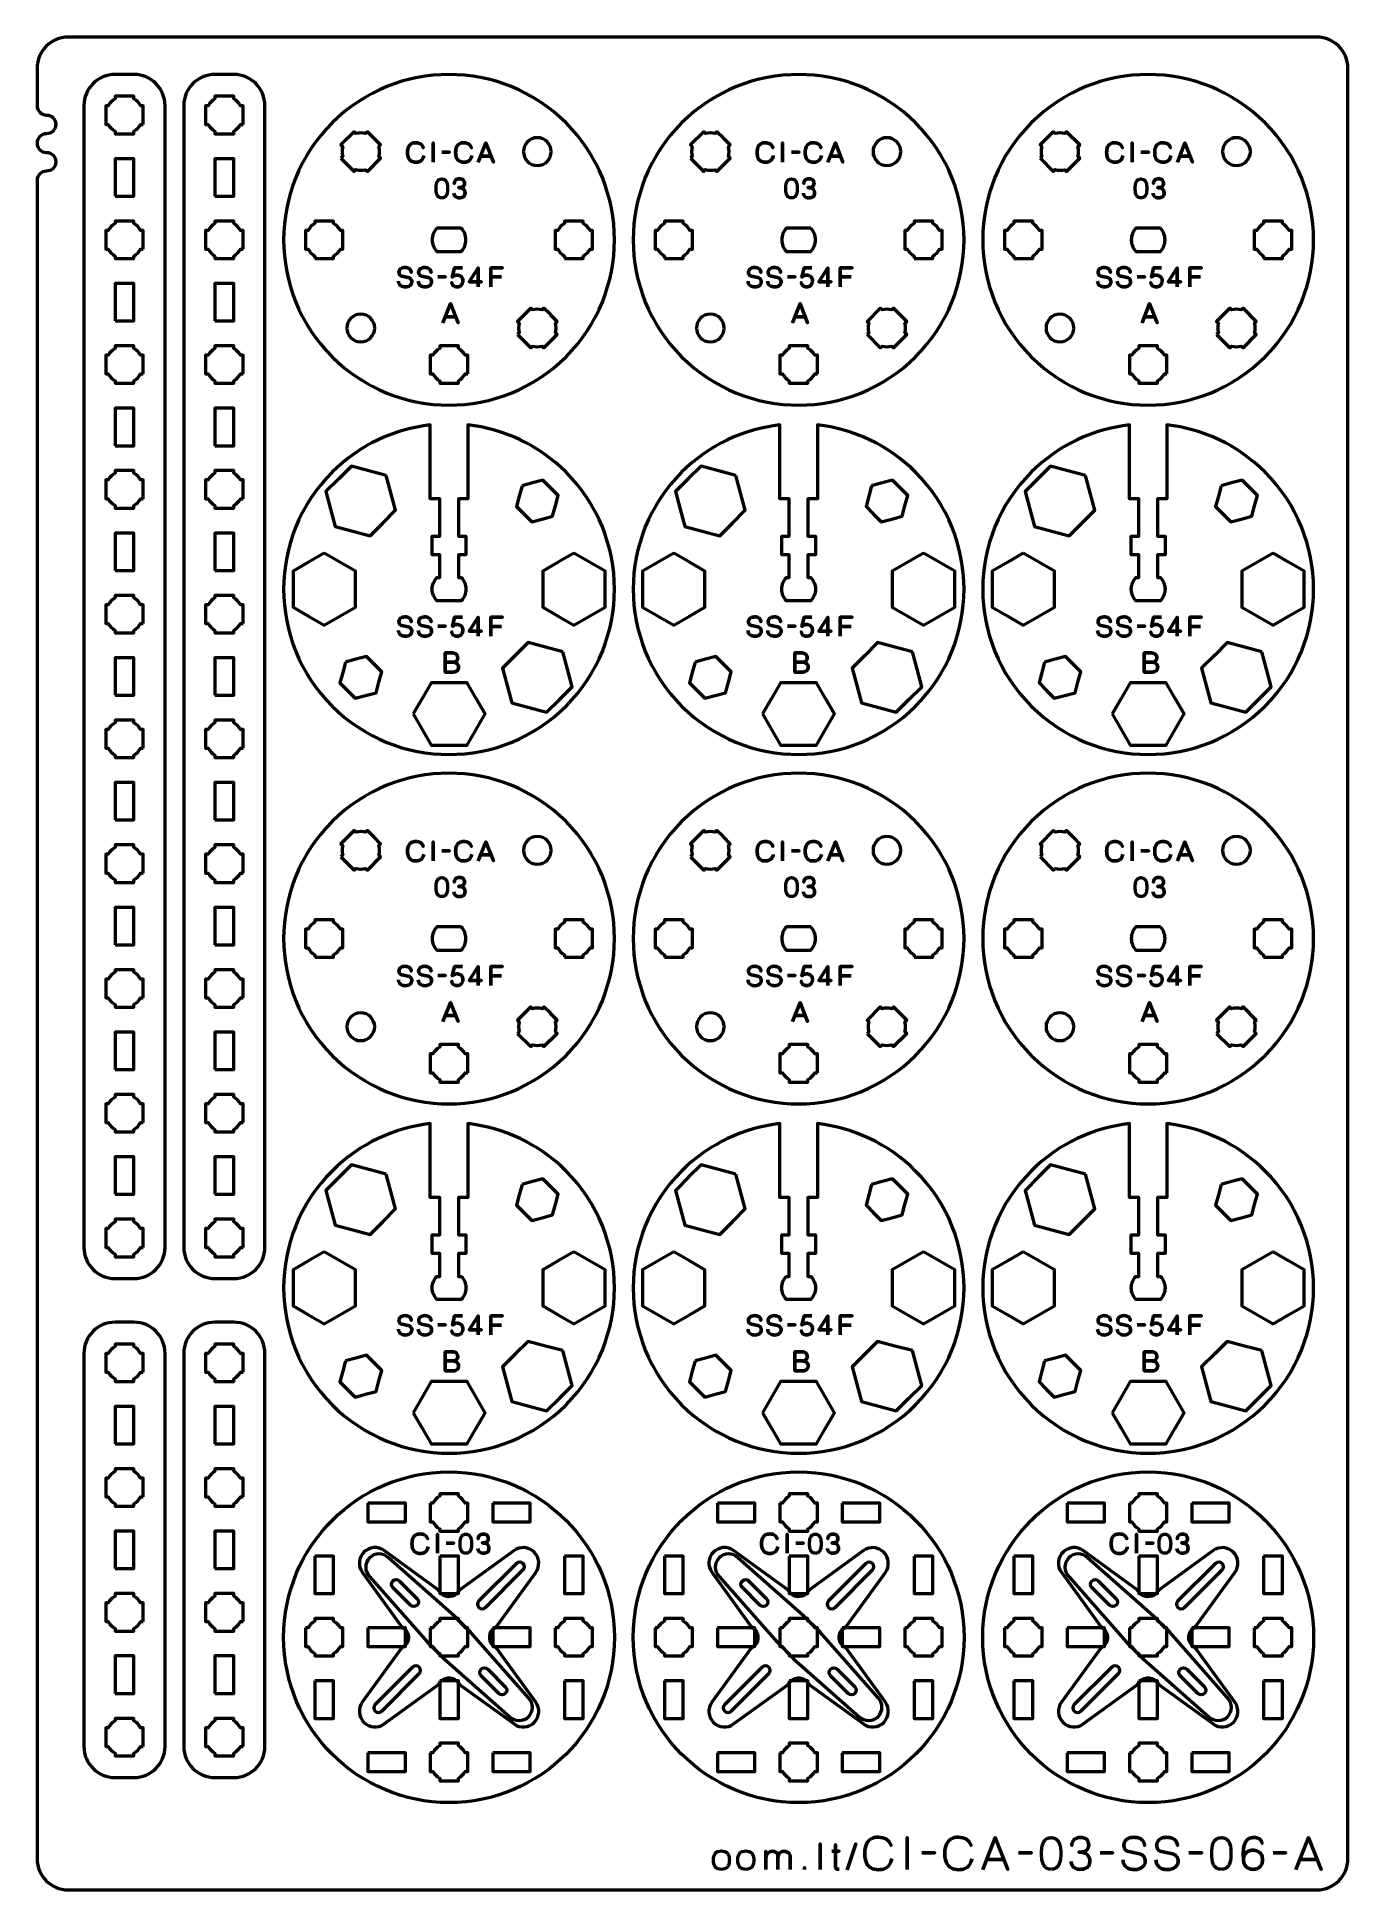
# Model space of a CAD drawing. Header units: centimetres. Extents: x -21 to 0, y -29.7 to 0.
import ezdxf

# ---------------------------------------------------------------- set-up
doc = ezdxf.new("R2010")
doc.units = ezdxf.units.CM
doc.header["$MEASUREMENT"] = 0
doc.layers.add('Layer 1', color=7, linetype='Continuous')

msp = doc.modelspace()

# ---------------------------------------------------------------- linework, layer by layer
at = {"layer": 'Layer 1', "color": 3, "lineweight": 53}
for centre in [(-14.40005, -25.64994), (-8.80005, -25.64994), (-3.20005, -25.64994)]:
    msp.add_ellipse(centre, major_axis=(0, 2.65), ratio=1, dxfattribs=at)
at = {"layer": 'Layer 1', "color": 1, "lineweight": 53}
msp.add_open_spline([(-21.00003, -29.19995), (-21.00003, -29.19995), (-21.00003, -2.29992), (-21.00003, -2.29992), (-21.00003, -2.29992), (-21.00003, -2.21709), (-20.93286, -2.14992), (-20.85003, -2.14992), (-20.85003, -2.14992), (-20.7672, -2.14992), (-20.70003, -2.08275), (-20.70003, -1.99992), (-20.70003, -1.99992), (-20.70003, -1.91709), (-20.7672, -1.84992), (-20.85003, -1.84992), (-20.85003, -1.84992), (-20.93286, -1.84992), (-21.00003, -1.78275), (-21.00003, -1.69992), (-21.00003, -1.69992), (-21.00003, -1.61709), (-20.93286, -1.54992), (-20.85003, -1.54992), (-20.85003, -1.54992), (-20.7672, -1.54992), (-20.70003, -1.48275), (-20.70003, -1.39992), (-20.70003, -1.39992), (-20.70003, -1.31709), (-20.7672, -1.24992), (-20.85003, -1.24992), (-20.85003, -1.24992), (-20.93286, -1.24992), (-21.00003, -1.18275), (-21.00003, -1.09992), (-21.00003, -1.09992), (-21.00003, -1.09992), (-21.00003, -0.49992), (-21.00003, -0.49992), (-21.00003, -0.49992), (-21.00003, -0.22295), (-20.77694, 0.00004), (-20.49994, 0.00004), (-20.49994, 0.00004), (-20.49994, 0.00004), (-0.50008, 0.00004), (-0.50008, 0.00004), (-0.50008, 0.00004), (-0.22294, 0.00004), (0.00002, -0.22295), (0.00002, -0.49992), (0.00002, -0.49992), (0.00002, -0.49992), (0.00002, -29.19995), (0.00002, -29.19995), (0.00002, -29.19995), (0.00002, -29.47695), (-0.22294, -29.70004), (-0.50008, -29.70004), (-0.50008, -29.70004), (-0.50008, -29.70004), (-20.49994, -29.70004), (-20.49994, -29.70004), (-20.49994, -29.70004), (-20.77694, -29.70004), (-21.00003, -29.47695), (-21.00003, -29.19995)], degree=3, knots=[0, 0, 0, 0, 0.05882353, 0.05882353, 0.05882353, 0.05882353, 0.11764706, 0.11764706, 0.11764706, 0.11764706, 0.17647059, 0.17647059, 0.17647059, 0.17647059, 0.23529412, 0.23529412, 0.23529412, 0.23529412, 0.29411765, 0.29411765, 0.29411765, 0.29411765, 0.35294118, 0.35294118, 0.35294118, 0.35294118, 0.41176471, 0.41176471, 0.41176471, 0.41176471, 0.47058824, 0.47058824, 0.47058824, 0.47058824, 0.52941176, 0.52941176, 0.52941176, 0.52941176, 0.58823529, 0.58823529, 0.58823529, 0.58823529, 0.64705882, 0.64705882, 0.64705882, 0.64705882, 0.70588235, 0.70588235, 0.70588235, 0.70588235, 0.76470588, 0.76470588, 0.76470588, 0.76470588, 0.82352941, 0.82352941, 0.82352941, 0.82352941, 0.88235294, 0.88235294, 0.88235294, 0.88235294, 0.94117647, 0.94117647, 0.94117647, 0.94117647, 1, 1, 1, 1], dxfattribs=at)
at = {"layer": 'Layer 1', "color": 3, "lineweight": 53}
for points, knots in [([(-16.27383, -1.37613), (-15.23913, -0.34143), (-13.5609, -0.34143), (-12.52617, -1.37616), (-12.52617, -1.37616), (-11.49147, -2.41086), (-11.49147, -4.0891), (-12.52617, -5.1238), (-12.52617, -5.1238), (-13.5609, -6.15853), (-15.23913, -6.15853), (-16.27383, -5.12383), (-16.27383, -5.12383), (-17.30856, -4.0891), (-17.30856, -2.41086), (-16.27383, -1.37613)], [0, 0, 0, 0, 0.25, 0.25, 0.25, 0.25, 0.5, 0.5, 0.5, 0.5, 0.75, 0.75, 0.75, 0.75, 1, 1, 1, 1]), ([(-10.67383, -1.37613), (-9.63913, -0.34143), (-7.9609, -0.34143), (-6.92617, -1.37616), (-6.92617, -1.37616), (-5.89147, -2.41086), (-5.89147, -4.0891), (-6.92617, -5.1238), (-6.92617, -5.1238), (-7.9609, -6.15853), (-9.63913, -6.15853), (-10.67383, -5.12383), (-10.67383, -5.12383), (-11.70856, -4.0891), (-11.70856, -2.41086), (-10.67383, -1.37613)], [0, 0, 0, 0, 0.25, 0.25, 0.25, 0.25, 0.5, 0.5, 0.5, 0.5, 0.75, 0.75, 0.75, 0.75, 1, 1, 1, 1]), ([(-5.07383, -1.37613), (-4.03913, -0.34143), (-2.3609, -0.34143), (-1.32617, -1.37616), (-1.32617, -1.37616), (-0.29147, -2.41086), (-0.29147, -4.0891), (-1.32617, -5.1238), (-1.32617, -5.1238), (-2.3609, -6.15853), (-4.03913, -6.15853), (-5.07383, -5.12383), (-5.07383, -5.12383), (-6.10856, -4.0891), (-6.10856, -2.41086), (-5.07383, -1.37613)], [0, 0, 0, 0, 0.25, 0.25, 0.25, 0.25, 0.5, 0.5, 0.5, 0.5, 0.75, 0.75, 0.75, 0.75, 1, 1, 1, 1]), ([(-20.25007, -19.39972), (-20.25007, -19.39972), (-20.25007, -1.09979), (-20.25007, -1.09979), (-20.25007, -1.09979), (-20.25007, -0.82279), (-20.02698, -0.59969), (-19.74998, -0.59969), (-19.74998, -0.59969), (-19.74998, -0.59969), (-19.44997, -0.59969), (-19.44997, -0.59969), (-19.44997, -0.59969), (-19.17301, -0.59969), (-18.95005, -0.82279), (-18.95005, -1.09979), (-18.95005, -1.09979), (-18.95005, -1.09979), (-18.95005, -19.39972), (-18.95005, -19.39972), (-18.95005, -19.39972), (-18.95005, -19.67672), (-19.17301, -19.89981), (-19.44997, -19.89981), (-19.44997, -19.89981), (-19.44997, -19.89981), (-19.74998, -19.89981), (-19.74998, -19.89981), (-19.74998, -19.89981), (-20.02698, -19.89981), (-20.25007, -19.67672), (-20.25007, -19.39972)], [0, 0, 0, 0, 0.125, 0.125, 0.125, 0.125, 0.25, 0.25, 0.25, 0.25, 0.375, 0.375, 0.375, 0.375, 0.5, 0.5, 0.5, 0.5, 0.625, 0.625, 0.625, 0.625, 0.75, 0.75, 0.75, 0.75, 0.875, 0.875, 0.875, 0.875, 1, 1, 1, 1]), ([(-18.65007, -19.39972), (-18.65007, -19.39972), (-18.65007, -1.09979), (-18.65007, -1.09979), (-18.65007, -1.09979), (-18.65007, -0.82279), (-18.42698, -0.59969), (-18.14998, -0.59969), (-18.14998, -0.59969), (-18.14998, -0.59969), (-17.84997, -0.59969), (-17.84997, -0.59969), (-17.84997, -0.59969), (-17.57301, -0.59969), (-17.35005, -0.82279), (-17.35005, -1.09979), (-17.35005, -1.09979), (-17.35005, -1.09979), (-17.35005, -19.39972), (-17.35005, -19.39972), (-17.35005, -19.39972), (-17.35005, -19.67672), (-17.57301, -19.89981), (-17.84997, -19.89981), (-17.84997, -19.89981), (-17.84997, -19.89981), (-18.14998, -19.89981), (-18.14998, -19.89981), (-18.14998, -19.89981), (-18.42698, -19.89981), (-18.65007, -19.67672), (-18.65007, -19.39972)], [0, 0, 0, 0, 0.125, 0.125, 0.125, 0.125, 0.25, 0.25, 0.25, 0.25, 0.375, 0.375, 0.375, 0.375, 0.5, 0.5, 0.5, 0.5, 0.625, 0.625, 0.625, 0.625, 0.75, 0.75, 0.75, 0.75, 0.875, 0.875, 0.875, 0.875, 1, 1, 1, 1]), ([(-16.27379, -6.97608), (-15.83286, -6.53515), (-15.27506, -6.28229), (-14.69999, -6.21718), (-14.69999, -6.21718), (-14.69999, -6.21718), (-14.69999, -7.39992), (-14.69999, -7.39992), (-14.69999, -7.39992), (-14.69999, -7.39992), (-14.54998, -7.39992), (-14.54998, -7.39992), (-14.54998, -7.39992), (-14.54998, -7.39992), (-14.54998, -7.99986), (-14.54998, -7.99986), (-14.54998, -7.99986), (-14.54998, -7.99986), (-14.66999, -7.99986), (-14.66999, -7.99986), (-14.66999, -7.99986), (-14.66999, -7.99986), (-14.66999, -8.29986), (-14.66999, -8.29986), (-14.66999, -8.29986), (-14.66999, -8.29986), (-14.54998, -8.29986), (-14.54998, -8.29986), (-14.54998, -8.29986), (-14.54998, -8.29986), (-14.54998, -8.66485), (-14.54998, -8.66485), (-14.54998, -8.66485), (-14.54998, -8.66485), (-14.59658, -8.66485), (-14.59658, -8.66485), (-14.59658, -8.66485), (-14.64208, -8.71318), (-14.66998, -8.77826), (-14.66998, -8.84986), (-14.66998, -8.84986), (-14.66998, -8.92145), (-14.64208, -8.98653), (-14.5966, -9.03485), (-14.5966, -9.03485), (-14.5966, -9.03485), (-14.20336, -9.03485), (-14.20336, -9.03485), (-14.20336, -9.03485), (-14.15788, -8.98653), (-14.12998, -8.92145), (-14.12998, -8.84986), (-14.12998, -8.84986), (-14.12998, -8.77826), (-14.15788, -8.71318), (-14.20338, -8.66485), (-14.20338, -8.66485), (-14.20338, -8.66485), (-14.24998, -8.66485), (-14.24998, -8.66485), (-14.24998, -8.66485), (-14.24998, -8.66485), (-14.24998, -8.29986), (-14.24998, -8.29986), (-14.24998, -8.29986), (-14.24998, -8.29986), (-14.12999, -8.29986), (-14.12999, -8.29986), (-14.12999, -8.29986), (-14.12999, -8.29986), (-14.12999, -7.99986), (-14.12999, -7.99986), (-14.12999, -7.99986), (-14.12999, -7.99986), (-14.24998, -7.99986), (-14.24998, -7.99986), (-14.24998, -7.99986), (-14.24998, -7.99986), (-14.24998, -7.39992), (-14.24998, -7.39992), (-14.24998, -7.39992), (-14.24998, -7.39992), (-14.09999, -7.39992), (-14.09999, -7.39992), (-14.09999, -7.39992), (-14.09999, -7.39992), (-14.09999, -6.21716), (-14.09999, -6.21716), (-14.09999, -6.21716), (-13.52491, -6.28224), (-12.96709, -6.53515), (-12.52613, -6.97611), (-12.52613, -6.97611), (-11.49143, -8.01081), (-11.49143, -9.68905), (-12.52613, -10.72375), (-12.52613, -10.72375), (-13.56086, -11.75848), (-15.23909, -11.75848), (-16.27379, -10.72378), (-16.27379, -10.72378), (-17.30852, -9.68905), (-17.30852, -8.01081), (-16.27379, -6.97608)], [0, 0, 0, 0, 0.03846154, 0.03846154, 0.03846154, 0.03846154, 0.07692308, 0.07692308, 0.07692308, 0.07692308, 0.11538462, 0.11538462, 0.11538462, 0.11538462, 0.15384615, 0.15384615, 0.15384615, 0.15384615, 0.19230769, 0.19230769, 0.19230769, 0.19230769, 0.23076923, 0.23076923, 0.23076923, 0.23076923, 0.26923077, 0.26923077, 0.26923077, 0.26923077, 0.30769231, 0.30769231, 0.30769231, 0.30769231, 0.34615385, 0.34615385, 0.34615385, 0.34615385, 0.38461538, 0.38461538, 0.38461538, 0.38461538, 0.42307692, 0.42307692, 0.42307692, 0.42307692, 0.46153846, 0.46153846, 0.46153846, 0.46153846, 0.5, 0.5, 0.5, 0.5, 0.53846154, 0.53846154, 0.53846154, 0.53846154, 0.57692308, 0.57692308, 0.57692308, 0.57692308, 0.61538462, 0.61538462, 0.61538462, 0.61538462, 0.65384615, 0.65384615, 0.65384615, 0.65384615, 0.69230769, 0.69230769, 0.69230769, 0.69230769, 0.73076923, 0.73076923, 0.73076923, 0.73076923, 0.76923077, 0.76923077, 0.76923077, 0.76923077, 0.80769231, 0.80769231, 0.80769231, 0.80769231, 0.84615385, 0.84615385, 0.84615385, 0.84615385, 0.88461538, 0.88461538, 0.88461538, 0.88461538, 0.92307692, 0.92307692, 0.92307692, 0.92307692, 0.96153846, 0.96153846, 0.96153846, 0.96153846, 1, 1, 1, 1]), ([(-10.67379, -6.97608), (-10.23286, -6.53515), (-9.67506, -6.28229), (-9.09999, -6.21718), (-9.09999, -6.21718), (-9.09999, -6.21718), (-9.09999, -7.39992), (-9.09999, -7.39992), (-9.09999, -7.39992), (-9.09999, -7.39992), (-8.94998, -7.39992), (-8.94998, -7.39992), (-8.94998, -7.39992), (-8.94998, -7.39992), (-8.94998, -7.99986), (-8.94998, -7.99986), (-8.94998, -7.99986), (-8.94998, -7.99986), (-9.06999, -7.99986), (-9.06999, -7.99986), (-9.06999, -7.99986), (-9.06999, -7.99986), (-9.06999, -8.29986), (-9.06999, -8.29986), (-9.06999, -8.29986), (-9.06999, -8.29986), (-8.94998, -8.29986), (-8.94998, -8.29986), (-8.94998, -8.29986), (-8.94998, -8.29986), (-8.94998, -8.66485), (-8.94998, -8.66485), (-8.94998, -8.66485), (-8.94998, -8.66485), (-8.99658, -8.66485), (-8.99658, -8.66485), (-8.99658, -8.66485), (-9.04208, -8.71318), (-9.06998, -8.77826), (-9.06998, -8.84986), (-9.06998, -8.84986), (-9.06998, -8.92145), (-9.04208, -8.98653), (-8.9966, -9.03485), (-8.9966, -9.03485), (-8.9966, -9.03485), (-8.60336, -9.03485), (-8.60336, -9.03485), (-8.60336, -9.03485), (-8.55788, -8.98653), (-8.52998, -8.92145), (-8.52998, -8.84986), (-8.52998, -8.84986), (-8.52998, -8.77826), (-8.55788, -8.71318), (-8.60338, -8.66485), (-8.60338, -8.66485), (-8.60338, -8.66485), (-8.64998, -8.66485), (-8.64998, -8.66485), (-8.64998, -8.66485), (-8.64998, -8.66485), (-8.64998, -8.29986), (-8.64998, -8.29986), (-8.64998, -8.29986), (-8.64998, -8.29986), (-8.52999, -8.29986), (-8.52999, -8.29986), (-8.52999, -8.29986), (-8.52999, -8.29986), (-8.52999, -7.99986), (-8.52999, -7.99986), (-8.52999, -7.99986), (-8.52999, -7.99986), (-8.64998, -7.99986), (-8.64998, -7.99986), (-8.64998, -7.99986), (-8.64998, -7.99986), (-8.64998, -7.39992), (-8.64998, -7.39992), (-8.64998, -7.39992), (-8.64998, -7.39992), (-8.49999, -7.39992), (-8.49999, -7.39992), (-8.49999, -7.39992), (-8.49999, -7.39992), (-8.49999, -6.21716), (-8.49999, -6.21716), (-8.49999, -6.21716), (-7.92491, -6.28224), (-7.36709, -6.53515), (-6.92613, -6.97611), (-6.92613, -6.97611), (-5.89143, -8.01081), (-5.89143, -9.68905), (-6.92613, -10.72375), (-6.92613, -10.72375), (-7.96086, -11.75848), (-9.63909, -11.75848), (-10.67379, -10.72378), (-10.67379, -10.72378), (-11.70852, -9.68905), (-11.70852, -8.01081), (-10.67379, -6.97608)], [0, 0, 0, 0, 0.03846154, 0.03846154, 0.03846154, 0.03846154, 0.07692308, 0.07692308, 0.07692308, 0.07692308, 0.11538462, 0.11538462, 0.11538462, 0.11538462, 0.15384615, 0.15384615, 0.15384615, 0.15384615, 0.19230769, 0.19230769, 0.19230769, 0.19230769, 0.23076923, 0.23076923, 0.23076923, 0.23076923, 0.26923077, 0.26923077, 0.26923077, 0.26923077, 0.30769231, 0.30769231, 0.30769231, 0.30769231, 0.34615385, 0.34615385, 0.34615385, 0.34615385, 0.38461538, 0.38461538, 0.38461538, 0.38461538, 0.42307692, 0.42307692, 0.42307692, 0.42307692, 0.46153846, 0.46153846, 0.46153846, 0.46153846, 0.5, 0.5, 0.5, 0.5, 0.53846154, 0.53846154, 0.53846154, 0.53846154, 0.57692308, 0.57692308, 0.57692308, 0.57692308, 0.61538462, 0.61538462, 0.61538462, 0.61538462, 0.65384615, 0.65384615, 0.65384615, 0.65384615, 0.69230769, 0.69230769, 0.69230769, 0.69230769, 0.73076923, 0.73076923, 0.73076923, 0.73076923, 0.76923077, 0.76923077, 0.76923077, 0.76923077, 0.80769231, 0.80769231, 0.80769231, 0.80769231, 0.84615385, 0.84615385, 0.84615385, 0.84615385, 0.88461538, 0.88461538, 0.88461538, 0.88461538, 0.92307692, 0.92307692, 0.92307692, 0.92307692, 0.96153846, 0.96153846, 0.96153846, 0.96153846, 1, 1, 1, 1]), ([(-5.07379, -6.97608), (-4.63286, -6.53515), (-4.07506, -6.28229), (-3.49999, -6.21718), (-3.49999, -6.21718), (-3.49999, -6.21718), (-3.49999, -7.39992), (-3.49999, -7.39992), (-3.49999, -7.39992), (-3.49999, -7.39992), (-3.34998, -7.39992), (-3.34998, -7.39992), (-3.34998, -7.39992), (-3.34998, -7.39992), (-3.34998, -7.99986), (-3.34998, -7.99986), (-3.34998, -7.99986), (-3.34998, -7.99986), (-3.46999, -7.99986), (-3.46999, -7.99986), (-3.46999, -7.99986), (-3.46999, -7.99986), (-3.46999, -8.29986), (-3.46999, -8.29986), (-3.46999, -8.29986), (-3.46999, -8.29986), (-3.34998, -8.29986), (-3.34998, -8.29986), (-3.34998, -8.29986), (-3.34998, -8.29986), (-3.34998, -8.66485), (-3.34998, -8.66485), (-3.34998, -8.66485), (-3.34998, -8.66485), (-3.39658, -8.66485), (-3.39658, -8.66485), (-3.39658, -8.66485), (-3.44208, -8.71318), (-3.46998, -8.77826), (-3.46998, -8.84986), (-3.46998, -8.84986), (-3.46998, -8.92145), (-3.44208, -8.98653), (-3.3966, -9.03485), (-3.3966, -9.03485), (-3.3966, -9.03485), (-3.00336, -9.03485), (-3.00336, -9.03485), (-3.00336, -9.03485), (-2.95788, -8.98653), (-2.92998, -8.92145), (-2.92998, -8.84986), (-2.92998, -8.84986), (-2.92998, -8.77826), (-2.95788, -8.71318), (-3.00338, -8.66485), (-3.00338, -8.66485), (-3.00338, -8.66485), (-3.04998, -8.66485), (-3.04998, -8.66485), (-3.04998, -8.66485), (-3.04998, -8.66485), (-3.04998, -8.29986), (-3.04998, -8.29986), (-3.04998, -8.29986), (-3.04998, -8.29986), (-2.92999, -8.29986), (-2.92999, -8.29986), (-2.92999, -8.29986), (-2.92999, -8.29986), (-2.92999, -7.99986), (-2.92999, -7.99986), (-2.92999, -7.99986), (-2.92999, -7.99986), (-3.04998, -7.99986), (-3.04998, -7.99986), (-3.04998, -7.99986), (-3.04998, -7.99986), (-3.04998, -7.39992), (-3.04998, -7.39992), (-3.04998, -7.39992), (-3.04998, -7.39992), (-2.89999, -7.39992), (-2.89999, -7.39992), (-2.89999, -7.39992), (-2.89999, -7.39992), (-2.89999, -6.21716), (-2.89999, -6.21716), (-2.89999, -6.21716), (-2.32491, -6.28224), (-1.76709, -6.53515), (-1.32613, -6.97611), (-1.32613, -6.97611), (-0.29143, -8.01081), (-0.29143, -9.68905), (-1.32613, -10.72375), (-1.32613, -10.72375), (-2.36086, -11.75848), (-4.03909, -11.75848), (-5.07379, -10.72378), (-5.07379, -10.72378), (-6.10852, -9.68905), (-6.10852, -8.01081), (-5.07379, -6.97608)], [0, 0, 0, 0, 0.03846154, 0.03846154, 0.03846154, 0.03846154, 0.07692308, 0.07692308, 0.07692308, 0.07692308, 0.11538462, 0.11538462, 0.11538462, 0.11538462, 0.15384615, 0.15384615, 0.15384615, 0.15384615, 0.19230769, 0.19230769, 0.19230769, 0.19230769, 0.23076923, 0.23076923, 0.23076923, 0.23076923, 0.26923077, 0.26923077, 0.26923077, 0.26923077, 0.30769231, 0.30769231, 0.30769231, 0.30769231, 0.34615385, 0.34615385, 0.34615385, 0.34615385, 0.38461538, 0.38461538, 0.38461538, 0.38461538, 0.42307692, 0.42307692, 0.42307692, 0.42307692, 0.46153846, 0.46153846, 0.46153846, 0.46153846, 0.5, 0.5, 0.5, 0.5, 0.53846154, 0.53846154, 0.53846154, 0.53846154, 0.57692308, 0.57692308, 0.57692308, 0.57692308, 0.61538462, 0.61538462, 0.61538462, 0.61538462, 0.65384615, 0.65384615, 0.65384615, 0.65384615, 0.69230769, 0.69230769, 0.69230769, 0.69230769, 0.73076923, 0.73076923, 0.73076923, 0.73076923, 0.76923077, 0.76923077, 0.76923077, 0.76923077, 0.80769231, 0.80769231, 0.80769231, 0.80769231, 0.84615385, 0.84615385, 0.84615385, 0.84615385, 0.88461538, 0.88461538, 0.88461538, 0.88461538, 0.92307692, 0.92307692, 0.92307692, 0.92307692, 0.96153846, 0.96153846, 0.96153846, 0.96153846, 1, 1, 1, 1]), ([(-16.27383, -12.57613), (-15.23913, -11.54143), (-13.5609, -11.54143), (-12.52617, -12.57616), (-12.52617, -12.57616), (-11.49147, -13.61086), (-11.49147, -15.2891), (-12.52617, -16.3238), (-12.52617, -16.3238), (-13.5609, -17.35853), (-15.23913, -17.35853), (-16.27383, -16.32383), (-16.27383, -16.32383), (-17.30856, -15.2891), (-17.30856, -13.61086), (-16.27383, -12.57613)], [0, 0, 0, 0, 0.25, 0.25, 0.25, 0.25, 0.5, 0.5, 0.5, 0.5, 0.75, 0.75, 0.75, 0.75, 1, 1, 1, 1]), ([(-10.67383, -12.57613), (-9.63913, -11.54143), (-7.9609, -11.54143), (-6.92617, -12.57616), (-6.92617, -12.57616), (-5.89147, -13.61086), (-5.89147, -15.2891), (-6.92617, -16.3238), (-6.92617, -16.3238), (-7.9609, -17.35853), (-9.63913, -17.35853), (-10.67383, -16.32383), (-10.67383, -16.32383), (-11.70856, -15.2891), (-11.70856, -13.61086), (-10.67383, -12.57613)], [0, 0, 0, 0, 0.25, 0.25, 0.25, 0.25, 0.5, 0.5, 0.5, 0.5, 0.75, 0.75, 0.75, 0.75, 1, 1, 1, 1]), ([(-5.07383, -12.57613), (-4.03913, -11.54143), (-2.3609, -11.54143), (-1.32617, -12.57616), (-1.32617, -12.57616), (-0.29147, -13.61086), (-0.29147, -15.2891), (-1.32617, -16.3238), (-1.32617, -16.3238), (-2.3609, -17.35853), (-4.03913, -17.35853), (-5.07383, -16.32383), (-5.07383, -16.32383), (-6.10856, -15.2891), (-6.10856, -13.61086), (-5.07383, -12.57613)], [0, 0, 0, 0, 0.25, 0.25, 0.25, 0.25, 0.5, 0.5, 0.5, 0.5, 0.75, 0.75, 0.75, 0.75, 1, 1, 1, 1]), ([(-16.27379, -18.17608), (-15.83286, -17.73515), (-15.27506, -17.48229), (-14.69999, -17.41718), (-14.69999, -17.41718), (-14.69999, -17.41718), (-14.69999, -18.59992), (-14.69999, -18.59992), (-14.69999, -18.59992), (-14.69999, -18.59992), (-14.54998, -18.59992), (-14.54998, -18.59992), (-14.54998, -18.59992), (-14.54998, -18.59992), (-14.54998, -19.19986), (-14.54998, -19.19986), (-14.54998, -19.19986), (-14.54998, -19.19986), (-14.66999, -19.19986), (-14.66999, -19.19986), (-14.66999, -19.19986), (-14.66999, -19.19986), (-14.66999, -19.49986), (-14.66999, -19.49986), (-14.66999, -19.49986), (-14.66999, -19.49986), (-14.54998, -19.49986), (-14.54998, -19.49986), (-14.54998, -19.49986), (-14.54998, -19.49986), (-14.54998, -19.86485), (-14.54998, -19.86485), (-14.54998, -19.86485), (-14.54998, -19.86485), (-14.59658, -19.86485), (-14.59658, -19.86485), (-14.59658, -19.86485), (-14.64208, -19.91318), (-14.66998, -19.97826), (-14.66998, -20.04986), (-14.66998, -20.04986), (-14.66998, -20.12145), (-14.64208, -20.18653), (-14.5966, -20.23485), (-14.5966, -20.23485), (-14.5966, -20.23485), (-14.20336, -20.23485), (-14.20336, -20.23485), (-14.20336, -20.23485), (-14.15788, -20.18653), (-14.12998, -20.12145), (-14.12998, -20.04986), (-14.12998, -20.04986), (-14.12998, -19.97826), (-14.15788, -19.91318), (-14.20338, -19.86485), (-14.20338, -19.86485), (-14.20338, -19.86485), (-14.24998, -19.86485), (-14.24998, -19.86485), (-14.24998, -19.86485), (-14.24998, -19.86485), (-14.24998, -19.49986), (-14.24998, -19.49986), (-14.24998, -19.49986), (-14.24998, -19.49986), (-14.12999, -19.49986), (-14.12999, -19.49986), (-14.12999, -19.49986), (-14.12999, -19.49986), (-14.12999, -19.19986), (-14.12999, -19.19986), (-14.12999, -19.19986), (-14.12999, -19.19986), (-14.24998, -19.19986), (-14.24998, -19.19986), (-14.24998, -19.19986), (-14.24998, -19.19986), (-14.24998, -18.59992), (-14.24998, -18.59992), (-14.24998, -18.59992), (-14.24998, -18.59992), (-14.09999, -18.59992), (-14.09999, -18.59992), (-14.09999, -18.59992), (-14.09999, -18.59992), (-14.09999, -17.41716), (-14.09999, -17.41716), (-14.09999, -17.41716), (-13.52491, -17.48224), (-12.96709, -17.73515), (-12.52613, -18.17611), (-12.52613, -18.17611), (-11.49143, -19.21081), (-11.49143, -20.88905), (-12.52613, -21.92375), (-12.52613, -21.92375), (-13.56086, -22.95848), (-15.23909, -22.95848), (-16.27379, -21.92378), (-16.27379, -21.92378), (-17.30852, -20.88905), (-17.30852, -19.21081), (-16.27379, -18.17608)], [0, 0, 0, 0, 0.03846154, 0.03846154, 0.03846154, 0.03846154, 0.07692308, 0.07692308, 0.07692308, 0.07692308, 0.11538462, 0.11538462, 0.11538462, 0.11538462, 0.15384615, 0.15384615, 0.15384615, 0.15384615, 0.19230769, 0.19230769, 0.19230769, 0.19230769, 0.23076923, 0.23076923, 0.23076923, 0.23076923, 0.26923077, 0.26923077, 0.26923077, 0.26923077, 0.30769231, 0.30769231, 0.30769231, 0.30769231, 0.34615385, 0.34615385, 0.34615385, 0.34615385, 0.38461538, 0.38461538, 0.38461538, 0.38461538, 0.42307692, 0.42307692, 0.42307692, 0.42307692, 0.46153846, 0.46153846, 0.46153846, 0.46153846, 0.5, 0.5, 0.5, 0.5, 0.53846154, 0.53846154, 0.53846154, 0.53846154, 0.57692308, 0.57692308, 0.57692308, 0.57692308, 0.61538462, 0.61538462, 0.61538462, 0.61538462, 0.65384615, 0.65384615, 0.65384615, 0.65384615, 0.69230769, 0.69230769, 0.69230769, 0.69230769, 0.73076923, 0.73076923, 0.73076923, 0.73076923, 0.76923077, 0.76923077, 0.76923077, 0.76923077, 0.80769231, 0.80769231, 0.80769231, 0.80769231, 0.84615385, 0.84615385, 0.84615385, 0.84615385, 0.88461538, 0.88461538, 0.88461538, 0.88461538, 0.92307692, 0.92307692, 0.92307692, 0.92307692, 0.96153846, 0.96153846, 0.96153846, 0.96153846, 1, 1, 1, 1]), ([(-10.67379, -18.17608), (-10.23286, -17.73515), (-9.67506, -17.48229), (-9.09999, -17.41718), (-9.09999, -17.41718), (-9.09999, -17.41718), (-9.09999, -18.59992), (-9.09999, -18.59992), (-9.09999, -18.59992), (-9.09999, -18.59992), (-8.94998, -18.59992), (-8.94998, -18.59992), (-8.94998, -18.59992), (-8.94998, -18.59992), (-8.94998, -19.19986), (-8.94998, -19.19986), (-8.94998, -19.19986), (-8.94998, -19.19986), (-9.06999, -19.19986), (-9.06999, -19.19986), (-9.06999, -19.19986), (-9.06999, -19.19986), (-9.06999, -19.49986), (-9.06999, -19.49986), (-9.06999, -19.49986), (-9.06999, -19.49986), (-8.94998, -19.49986), (-8.94998, -19.49986), (-8.94998, -19.49986), (-8.94998, -19.49986), (-8.94998, -19.86485), (-8.94998, -19.86485), (-8.94998, -19.86485), (-8.94998, -19.86485), (-8.99658, -19.86485), (-8.99658, -19.86485), (-8.99658, -19.86485), (-9.04208, -19.91318), (-9.06998, -19.97826), (-9.06998, -20.04986), (-9.06998, -20.04986), (-9.06998, -20.12145), (-9.04208, -20.18653), (-8.9966, -20.23485), (-8.9966, -20.23485), (-8.9966, -20.23485), (-8.60336, -20.23485), (-8.60336, -20.23485), (-8.60336, -20.23485), (-8.55788, -20.18653), (-8.52998, -20.12145), (-8.52998, -20.04986), (-8.52998, -20.04986), (-8.52998, -19.97826), (-8.55788, -19.91318), (-8.60338, -19.86485), (-8.60338, -19.86485), (-8.60338, -19.86485), (-8.64998, -19.86485), (-8.64998, -19.86485), (-8.64998, -19.86485), (-8.64998, -19.86485), (-8.64998, -19.49986), (-8.64998, -19.49986), (-8.64998, -19.49986), (-8.64998, -19.49986), (-8.52999, -19.49986), (-8.52999, -19.49986), (-8.52999, -19.49986), (-8.52999, -19.49986), (-8.52999, -19.19986), (-8.52999, -19.19986), (-8.52999, -19.19986), (-8.52999, -19.19986), (-8.64998, -19.19986), (-8.64998, -19.19986), (-8.64998, -19.19986), (-8.64998, -19.19986), (-8.64998, -18.59992), (-8.64998, -18.59992), (-8.64998, -18.59992), (-8.64998, -18.59992), (-8.49999, -18.59992), (-8.49999, -18.59992), (-8.49999, -18.59992), (-8.49999, -18.59992), (-8.49999, -17.41716), (-8.49999, -17.41716), (-8.49999, -17.41716), (-7.92491, -17.48224), (-7.36709, -17.73515), (-6.92613, -18.17611), (-6.92613, -18.17611), (-5.89143, -19.21081), (-5.89143, -20.88905), (-6.92613, -21.92375), (-6.92613, -21.92375), (-7.96086, -22.95848), (-9.63909, -22.95848), (-10.67379, -21.92378), (-10.67379, -21.92378), (-11.70852, -20.88905), (-11.70852, -19.21081), (-10.67379, -18.17608)], [0, 0, 0, 0, 0.03846154, 0.03846154, 0.03846154, 0.03846154, 0.07692308, 0.07692308, 0.07692308, 0.07692308, 0.11538462, 0.11538462, 0.11538462, 0.11538462, 0.15384615, 0.15384615, 0.15384615, 0.15384615, 0.19230769, 0.19230769, 0.19230769, 0.19230769, 0.23076923, 0.23076923, 0.23076923, 0.23076923, 0.26923077, 0.26923077, 0.26923077, 0.26923077, 0.30769231, 0.30769231, 0.30769231, 0.30769231, 0.34615385, 0.34615385, 0.34615385, 0.34615385, 0.38461538, 0.38461538, 0.38461538, 0.38461538, 0.42307692, 0.42307692, 0.42307692, 0.42307692, 0.46153846, 0.46153846, 0.46153846, 0.46153846, 0.5, 0.5, 0.5, 0.5, 0.53846154, 0.53846154, 0.53846154, 0.53846154, 0.57692308, 0.57692308, 0.57692308, 0.57692308, 0.61538462, 0.61538462, 0.61538462, 0.61538462, 0.65384615, 0.65384615, 0.65384615, 0.65384615, 0.69230769, 0.69230769, 0.69230769, 0.69230769, 0.73076923, 0.73076923, 0.73076923, 0.73076923, 0.76923077, 0.76923077, 0.76923077, 0.76923077, 0.80769231, 0.80769231, 0.80769231, 0.80769231, 0.84615385, 0.84615385, 0.84615385, 0.84615385, 0.88461538, 0.88461538, 0.88461538, 0.88461538, 0.92307692, 0.92307692, 0.92307692, 0.92307692, 0.96153846, 0.96153846, 0.96153846, 0.96153846, 1, 1, 1, 1]), ([(-5.07379, -18.17608), (-4.63286, -17.73515), (-4.07506, -17.48229), (-3.49999, -17.41718), (-3.49999, -17.41718), (-3.49999, -17.41718), (-3.49999, -18.59992), (-3.49999, -18.59992), (-3.49999, -18.59992), (-3.49999, -18.59992), (-3.34998, -18.59992), (-3.34998, -18.59992), (-3.34998, -18.59992), (-3.34998, -18.59992), (-3.34998, -19.19986), (-3.34998, -19.19986), (-3.34998, -19.19986), (-3.34998, -19.19986), (-3.46999, -19.19986), (-3.46999, -19.19986), (-3.46999, -19.19986), (-3.46999, -19.19986), (-3.46999, -19.49986), (-3.46999, -19.49986), (-3.46999, -19.49986), (-3.46999, -19.49986), (-3.34998, -19.49986), (-3.34998, -19.49986), (-3.34998, -19.49986), (-3.34998, -19.49986), (-3.34998, -19.86485), (-3.34998, -19.86485), (-3.34998, -19.86485), (-3.34998, -19.86485), (-3.39658, -19.86485), (-3.39658, -19.86485), (-3.39658, -19.86485), (-3.44208, -19.91318), (-3.46998, -19.97826), (-3.46998, -20.04986), (-3.46998, -20.04986), (-3.46998, -20.12145), (-3.44208, -20.18653), (-3.3966, -20.23485), (-3.3966, -20.23485), (-3.3966, -20.23485), (-3.00336, -20.23485), (-3.00336, -20.23485), (-3.00336, -20.23485), (-2.95788, -20.18653), (-2.92998, -20.12145), (-2.92998, -20.04986), (-2.92998, -20.04986), (-2.92998, -19.97826), (-2.95788, -19.91318), (-3.00338, -19.86485), (-3.00338, -19.86485), (-3.00338, -19.86485), (-3.04998, -19.86485), (-3.04998, -19.86485), (-3.04998, -19.86485), (-3.04998, -19.86485), (-3.04998, -19.49986), (-3.04998, -19.49986), (-3.04998, -19.49986), (-3.04998, -19.49986), (-2.92999, -19.49986), (-2.92999, -19.49986), (-2.92999, -19.49986), (-2.92999, -19.49986), (-2.92999, -19.19986), (-2.92999, -19.19986), (-2.92999, -19.19986), (-2.92999, -19.19986), (-3.04998, -19.19986), (-3.04998, -19.19986), (-3.04998, -19.19986), (-3.04998, -19.19986), (-3.04998, -18.59992), (-3.04998, -18.59992), (-3.04998, -18.59992), (-3.04998, -18.59992), (-2.89999, -18.59992), (-2.89999, -18.59992), (-2.89999, -18.59992), (-2.89999, -18.59992), (-2.89999, -17.41716), (-2.89999, -17.41716), (-2.89999, -17.41716), (-2.32491, -17.48224), (-1.76709, -17.73515), (-1.32613, -18.17611), (-1.32613, -18.17611), (-0.29143, -19.21081), (-0.29143, -20.88905), (-1.32613, -21.92375), (-1.32613, -21.92375), (-2.36086, -22.95848), (-4.03909, -22.95848), (-5.07379, -21.92378), (-5.07379, -21.92378), (-6.10852, -20.88905), (-6.10852, -19.21081), (-5.07379, -18.17608)], [0, 0, 0, 0, 0.03846154, 0.03846154, 0.03846154, 0.03846154, 0.07692308, 0.07692308, 0.07692308, 0.07692308, 0.11538462, 0.11538462, 0.11538462, 0.11538462, 0.15384615, 0.15384615, 0.15384615, 0.15384615, 0.19230769, 0.19230769, 0.19230769, 0.19230769, 0.23076923, 0.23076923, 0.23076923, 0.23076923, 0.26923077, 0.26923077, 0.26923077, 0.26923077, 0.30769231, 0.30769231, 0.30769231, 0.30769231, 0.34615385, 0.34615385, 0.34615385, 0.34615385, 0.38461538, 0.38461538, 0.38461538, 0.38461538, 0.42307692, 0.42307692, 0.42307692, 0.42307692, 0.46153846, 0.46153846, 0.46153846, 0.46153846, 0.5, 0.5, 0.5, 0.5, 0.53846154, 0.53846154, 0.53846154, 0.53846154, 0.57692308, 0.57692308, 0.57692308, 0.57692308, 0.61538462, 0.61538462, 0.61538462, 0.61538462, 0.65384615, 0.65384615, 0.65384615, 0.65384615, 0.69230769, 0.69230769, 0.69230769, 0.69230769, 0.73076923, 0.73076923, 0.73076923, 0.73076923, 0.76923077, 0.76923077, 0.76923077, 0.76923077, 0.80769231, 0.80769231, 0.80769231, 0.80769231, 0.84615385, 0.84615385, 0.84615385, 0.84615385, 0.88461538, 0.88461538, 0.88461538, 0.88461538, 0.92307692, 0.92307692, 0.92307692, 0.92307692, 0.96153846, 0.96153846, 0.96153846, 0.96153846, 1, 1, 1, 1]), ([(-20.25007, -27.39969), (-20.25007, -27.39969), (-20.25007, -21.09971), (-20.25007, -21.09971), (-20.25007, -21.09971), (-20.25007, -20.82274), (-20.02698, -20.59975), (-19.74998, -20.59975), (-19.74998, -20.59975), (-19.74998, -20.59975), (-19.44997, -20.59975), (-19.44997, -20.59975), (-19.44997, -20.59975), (-19.17301, -20.59975), (-18.95005, -20.82274), (-18.95005, -21.09971), (-18.95005, -21.09971), (-18.95005, -21.09971), (-18.95005, -27.39969), (-18.95005, -27.39969), (-18.95005, -27.39969), (-18.95005, -27.67669), (-19.17301, -27.89978), (-19.44997, -27.89978), (-19.44997, -27.89978), (-19.44997, -27.89978), (-19.74998, -27.89978), (-19.74998, -27.89978), (-19.74998, -27.89978), (-20.02698, -27.89978), (-20.25007, -27.67669), (-20.25007, -27.39969)], [0, 0, 0, 0, 0.125, 0.125, 0.125, 0.125, 0.25, 0.25, 0.25, 0.25, 0.375, 0.375, 0.375, 0.375, 0.5, 0.5, 0.5, 0.5, 0.625, 0.625, 0.625, 0.625, 0.75, 0.75, 0.75, 0.75, 0.875, 0.875, 0.875, 0.875, 1, 1, 1, 1]), ([(-18.65007, -27.39969), (-18.65007, -27.39969), (-18.65007, -21.09971), (-18.65007, -21.09971), (-18.65007, -21.09971), (-18.65007, -20.82274), (-18.42698, -20.59975), (-18.14998, -20.59975), (-18.14998, -20.59975), (-18.14998, -20.59975), (-17.84997, -20.59975), (-17.84997, -20.59975), (-17.84997, -20.59975), (-17.57301, -20.59975), (-17.35005, -20.82274), (-17.35005, -21.09971), (-17.35005, -21.09971), (-17.35005, -21.09971), (-17.35005, -27.39969), (-17.35005, -27.39969), (-17.35005, -27.39969), (-17.35005, -27.67669), (-17.57301, -27.89978), (-17.84997, -27.89978), (-17.84997, -27.89978), (-17.84997, -27.89978), (-18.14998, -27.89978), (-18.14998, -27.89978), (-18.14998, -27.89978), (-18.42698, -27.89978), (-18.65007, -27.67669), (-18.65007, -27.39969)], [0, 0, 0, 0, 0.125, 0.125, 0.125, 0.125, 0.25, 0.25, 0.25, 0.25, 0.375, 0.375, 0.375, 0.375, 0.5, 0.5, 0.5, 0.5, 0.625, 0.625, 0.625, 0.625, 0.75, 0.75, 0.75, 0.75, 0.875, 0.875, 0.875, 0.875, 1, 1, 1, 1])]:
    msp.add_open_spline(points, degree=3, knots=knots, dxfattribs=at)
at = {"layer": 'Layer 1', "lineweight": 53}
for points, knots in [([(-19.30004, -1.39979), (-19.30004, -1.39979), (-19.34015, -1.39979), (-19.34015, -1.39979), (-19.34015, -1.39979), (-19.36647, -1.44541), (-19.4045, -1.4833), (-19.44997, -1.50961), (-19.44997, -1.50961), (-19.44997, -1.50961), (-19.44997, -1.54987), (-19.44997, -1.54987), (-19.44997, -1.54987), (-19.44997, -1.54987), (-19.60005, -1.54987), (-19.60005, -1.54987), (-19.60005, -1.54987), (-19.60005, -1.54987), (-19.74998, -1.54987), (-19.74998, -1.54987), (-19.74998, -1.54987), (-19.74998, -1.54987), (-19.74998, -1.50961), (-19.74998, -1.50961), (-19.74998, -1.50961), (-19.79559, -1.4833), (-19.83351, -1.44541), (-19.85983, -1.39979), (-19.85983, -1.39979), (-19.85983, -1.39979), (-19.90005, -1.39979), (-19.90005, -1.39979), (-19.90005, -1.39979), (-19.90005, -1.39979), (-19.90005, -1.24986), (-19.90005, -1.24986), (-19.90005, -1.24986), (-19.90005, -1.24986), (-19.90005, -1.09979), (-19.90005, -1.09979), (-19.90005, -1.09979), (-19.90005, -1.09979), (-19.85983, -1.09979), (-19.85983, -1.09979), (-19.85983, -1.09979), (-19.83351, -1.05432), (-19.79559, -1.01629), (-19.74998, -0.98997), (-19.74998, -0.98997), (-19.74998, -0.98997), (-19.74998, -0.94986), (-19.74998, -0.94986), (-19.74998, -0.94986), (-19.74998, -0.94986), (-19.60005, -0.94986), (-19.60005, -0.94986), (-19.60005, -0.94986), (-19.60005, -0.94986), (-19.44997, -0.94986), (-19.44997, -0.94986), (-19.44997, -0.94986), (-19.44997, -0.94986), (-19.44997, -0.98997), (-19.44997, -0.98997), (-19.44997, -0.98997), (-19.4045, -1.01629), (-19.36647, -1.05432), (-19.34015, -1.09979), (-19.34015, -1.09979), (-19.34015, -1.09979), (-19.30004, -1.09979), (-19.30004, -1.09979), (-19.30004, -1.09979), (-19.30004, -1.09979), (-19.30004, -1.24986), (-19.30004, -1.24986), (-19.30004, -1.24986), (-19.30004, -1.24986), (-19.30004, -1.39979), (-19.30004, -1.39979)], [0, 0, 0, 0, 0.05, 0.05, 0.05, 0.05, 0.1, 0.1, 0.1, 0.1, 0.15, 0.15, 0.15, 0.15, 0.2, 0.2, 0.2, 0.2, 0.25, 0.25, 0.25, 0.25, 0.3, 0.3, 0.3, 0.3, 0.35, 0.35, 0.35, 0.35, 0.4, 0.4, 0.4, 0.4, 0.45, 0.45, 0.45, 0.45, 0.5, 0.5, 0.5, 0.5, 0.55, 0.55, 0.55, 0.55, 0.6, 0.6, 0.6, 0.6, 0.65, 0.65, 0.65, 0.65, 0.7, 0.7, 0.7, 0.7, 0.75, 0.75, 0.75, 0.75, 0.8, 0.8, 0.8, 0.8, 0.85, 0.85, 0.85, 0.85, 0.9, 0.9, 0.9, 0.9, 0.95, 0.95, 0.95, 0.95, 1, 1, 1, 1]), ([(-17.70004, -1.39979), (-17.70004, -1.39979), (-17.74015, -1.39979), (-17.74015, -1.39979), (-17.74015, -1.39979), (-17.76647, -1.44541), (-17.8045, -1.4833), (-17.84997, -1.50961), (-17.84997, -1.50961), (-17.84997, -1.50961), (-17.84997, -1.54987), (-17.84997, -1.54987), (-17.84997, -1.54987), (-17.84997, -1.54987), (-18.00005, -1.54987), (-18.00005, -1.54987), (-18.00005, -1.54987), (-18.00005, -1.54987), (-18.14998, -1.54987), (-18.14998, -1.54987), (-18.14998, -1.54987), (-18.14998, -1.54987), (-18.14998, -1.50961), (-18.14998, -1.50961), (-18.14998, -1.50961), (-18.19559, -1.4833), (-18.23351, -1.44541), (-18.25983, -1.39979), (-18.25983, -1.39979), (-18.25983, -1.39979), (-18.30005, -1.39979), (-18.30005, -1.39979), (-18.30005, -1.39979), (-18.30005, -1.39979), (-18.30005, -1.24986), (-18.30005, -1.24986), (-18.30005, -1.24986), (-18.30005, -1.24986), (-18.30005, -1.09979), (-18.30005, -1.09979), (-18.30005, -1.09979), (-18.30005, -1.09979), (-18.25983, -1.09979), (-18.25983, -1.09979), (-18.25983, -1.09979), (-18.23351, -1.05432), (-18.19559, -1.01629), (-18.14998, -0.98997), (-18.14998, -0.98997), (-18.14998, -0.98997), (-18.14998, -0.94986), (-18.14998, -0.94986), (-18.14998, -0.94986), (-18.14998, -0.94986), (-18.00005, -0.94986), (-18.00005, -0.94986), (-18.00005, -0.94986), (-18.00005, -0.94986), (-17.84997, -0.94986), (-17.84997, -0.94986), (-17.84997, -0.94986), (-17.84997, -0.94986), (-17.84997, -0.98997), (-17.84997, -0.98997), (-17.84997, -0.98997), (-17.8045, -1.01629), (-17.76647, -1.05432), (-17.74015, -1.09979), (-17.74015, -1.09979), (-17.74015, -1.09979), (-17.70004, -1.09979), (-17.70004, -1.09979), (-17.70004, -1.09979), (-17.70004, -1.09979), (-17.70004, -1.24986), (-17.70004, -1.24986), (-17.70004, -1.24986), (-17.70004, -1.24986), (-17.70004, -1.39979), (-17.70004, -1.39979)], [0, 0, 0, 0, 0.05, 0.05, 0.05, 0.05, 0.1, 0.1, 0.1, 0.1, 0.15, 0.15, 0.15, 0.15, 0.2, 0.2, 0.2, 0.2, 0.25, 0.25, 0.25, 0.25, 0.3, 0.3, 0.3, 0.3, 0.35, 0.35, 0.35, 0.35, 0.4, 0.4, 0.4, 0.4, 0.45, 0.45, 0.45, 0.45, 0.5, 0.5, 0.5, 0.5, 0.55, 0.55, 0.55, 0.55, 0.6, 0.6, 0.6, 0.6, 0.65, 0.65, 0.65, 0.65, 0.7, 0.7, 0.7, 0.7, 0.75, 0.75, 0.75, 0.75, 0.8, 0.8, 0.8, 0.8, 0.85, 0.85, 0.85, 0.85, 0.9, 0.9, 0.9, 0.9, 0.95, 0.95, 0.95, 0.95, 1, 1, 1, 1]), ([(-16.13247, -1.94179), (-16.13247, -1.94179), (-16.10404, -1.91337), (-16.10404, -1.91337), (-16.10404, -1.91337), (-16.11761, -1.86256), (-16.11759, -1.8089), (-16.10403, -1.7581), (-16.10403, -1.7581), (-16.10403, -1.7581), (-16.13247, -1.72966), (-16.13247, -1.72966), (-16.13247, -1.72966), (-16.13247, -1.72966), (-15.92034, -1.51753), (-15.92034, -1.51753), (-15.92034, -1.51753), (-15.92034, -1.51753), (-15.89192, -1.54595), (-15.89192, -1.54595), (-15.89192, -1.54595), (-15.84111, -1.53237), (-15.78741, -1.53234), (-15.73657, -1.5459), (-15.73657, -1.5459), (-15.73657, -1.5459), (-15.70821, -1.51753), (-15.70821, -1.51753), (-15.70821, -1.51753), (-15.70821, -1.51753), (-15.60538, -1.62036), (-15.60538, -1.62036), (-15.60538, -1.62036), (-15.60538, -1.62036), (-15.60205, -1.6236), (-15.60205, -1.6236), (-15.60205, -1.6236), (-15.60205, -1.6236), (-15.59881, -1.62693), (-15.59881, -1.62693), (-15.59881, -1.62693), (-15.59881, -1.62693), (-15.49607, -1.72966), (-15.49607, -1.72966), (-15.49607, -1.72966), (-15.49607, -1.72966), (-15.52441, -1.758), (-15.52441, -1.758), (-15.52441, -1.758), (-15.51082, -1.80885), (-15.51081, -1.8626), (-15.5244, -1.91347), (-15.5244, -1.91347), (-15.5244, -1.91347), (-15.49607, -1.94179), (-15.49607, -1.94179), (-15.49607, -1.94179), (-15.49607, -1.94179), (-15.59739, -2.04311), (-15.59739, -2.04311), (-15.59739, -2.04311), (-15.59739, -2.04311), (-15.60205, -2.04788), (-15.60205, -2.04788), (-15.60205, -2.04788), (-15.60205, -2.04788), (-15.60683, -2.05255), (-15.60683, -2.05255), (-15.60683, -2.05255), (-15.60683, -2.05255), (-15.70821, -2.15393), (-15.70821, -2.15393), (-15.70821, -2.15393), (-15.70821, -2.15393), (-15.73656, -2.12557), (-15.73656, -2.12557), (-15.73656, -2.12557), (-15.7874, -2.13913), (-15.84112, -2.13913), (-15.89195, -2.12554), (-15.89195, -2.12554), (-15.89195, -2.12554), (-15.92034, -2.15393), (-15.92034, -2.15393), (-15.92034, -2.15393), (-15.92034, -2.15393), (-16.13247, -1.94179), (-16.13247, -1.94179)], [0, 0, 0, 0, 0.04545455, 0.04545455, 0.04545455, 0.04545455, 0.09090909, 0.09090909, 0.09090909, 0.09090909, 0.13636364, 0.13636364, 0.13636364, 0.13636364, 0.18181818, 0.18181818, 0.18181818, 0.18181818, 0.22727273, 0.22727273, 0.22727273, 0.22727273, 0.27272727, 0.27272727, 0.27272727, 0.27272727, 0.31818182, 0.31818182, 0.31818182, 0.31818182, 0.36363636, 0.36363636, 0.36363636, 0.36363636, 0.40909091, 0.40909091, 0.40909091, 0.40909091, 0.45454545, 0.45454545, 0.45454545, 0.45454545, 0.5, 0.5, 0.5, 0.5, 0.54545455, 0.54545455, 0.54545455, 0.54545455, 0.59090909, 0.59090909, 0.59090909, 0.59090909, 0.63636364, 0.63636364, 0.63636364, 0.63636364, 0.68181818, 0.68181818, 0.68181818, 0.68181818, 0.72727273, 0.72727273, 0.72727273, 0.72727273, 0.77272727, 0.77272727, 0.77272727, 0.77272727, 0.81818182, 0.81818182, 0.81818182, 0.81818182, 0.86363636, 0.86363636, 0.86363636, 0.86363636, 0.90909091, 0.90909091, 0.90909091, 0.90909091, 0.95454545, 0.95454545, 0.95454545, 0.95454545, 1, 1, 1, 1]), ([(-12.98582, -1.61325), (-12.86296, -1.61325), (-12.76332, -1.71289), (-12.76332, -1.83575), (-12.76332, -1.83575), (-12.76332, -1.95862), (-12.86296, -2.05825), (-12.98582, -2.05825), (-12.98582, -2.05825), (-13.10868, -2.05825), (-13.20832, -1.95862), (-13.20832, -1.83575), (-13.20832, -1.83575), (-13.20832, -1.71289), (-13.10868, -1.61325), (-12.98582, -1.61325)], [0, 0, 0, 0, 0.25, 0.25, 0.25, 0.25, 0.5, 0.5, 0.5, 0.5, 0.75, 0.75, 0.75, 0.75, 1, 1, 1, 1]), ([(-10.53247, -1.94179), (-10.53247, -1.94179), (-10.50404, -1.91337), (-10.50404, -1.91337), (-10.50404, -1.91337), (-10.51761, -1.86256), (-10.51759, -1.8089), (-10.50403, -1.7581), (-10.50403, -1.7581), (-10.50403, -1.7581), (-10.53247, -1.72966), (-10.53247, -1.72966), (-10.53247, -1.72966), (-10.53247, -1.72966), (-10.32034, -1.51753), (-10.32034, -1.51753), (-10.32034, -1.51753), (-10.32034, -1.51753), (-10.29192, -1.54595), (-10.29192, -1.54595), (-10.29192, -1.54595), (-10.24111, -1.53237), (-10.18741, -1.53234), (-10.13657, -1.5459), (-10.13657, -1.5459), (-10.13657, -1.5459), (-10.10821, -1.51753), (-10.10821, -1.51753), (-10.10821, -1.51753), (-10.10821, -1.51753), (-10.00538, -1.62036), (-10.00538, -1.62036), (-10.00538, -1.62036), (-10.00538, -1.62036), (-10.00205, -1.6236), (-10.00205, -1.6236), (-10.00205, -1.6236), (-10.00205, -1.6236), (-9.99881, -1.62693), (-9.99881, -1.62693), (-9.99881, -1.62693), (-9.99881, -1.62693), (-9.89607, -1.72966), (-9.89607, -1.72966), (-9.89607, -1.72966), (-9.89607, -1.72966), (-9.92441, -1.758), (-9.92441, -1.758), (-9.92441, -1.758), (-9.91082, -1.80885), (-9.91081, -1.8626), (-9.9244, -1.91347), (-9.9244, -1.91347), (-9.9244, -1.91347), (-9.89607, -1.94179), (-9.89607, -1.94179), (-9.89607, -1.94179), (-9.89607, -1.94179), (-9.99739, -2.04311), (-9.99739, -2.04311), (-9.99739, -2.04311), (-9.99739, -2.04311), (-10.00205, -2.04788), (-10.00205, -2.04788), (-10.00205, -2.04788), (-10.00205, -2.04788), (-10.00683, -2.05255), (-10.00683, -2.05255), (-10.00683, -2.05255), (-10.00683, -2.05255), (-10.10821, -2.15393), (-10.10821, -2.15393), (-10.10821, -2.15393), (-10.10821, -2.15393), (-10.13656, -2.12557), (-10.13656, -2.12557), (-10.13656, -2.12557), (-10.1874, -2.13913), (-10.24112, -2.13913), (-10.29195, -2.12554), (-10.29195, -2.12554), (-10.29195, -2.12554), (-10.32034, -2.15393), (-10.32034, -2.15393), (-10.32034, -2.15393), (-10.32034, -2.15393), (-10.53247, -1.94179), (-10.53247, -1.94179)], [0, 0, 0, 0, 0.04545455, 0.04545455, 0.04545455, 0.04545455, 0.09090909, 0.09090909, 0.09090909, 0.09090909, 0.13636364, 0.13636364, 0.13636364, 0.13636364, 0.18181818, 0.18181818, 0.18181818, 0.18181818, 0.22727273, 0.22727273, 0.22727273, 0.22727273, 0.27272727, 0.27272727, 0.27272727, 0.27272727, 0.31818182, 0.31818182, 0.31818182, 0.31818182, 0.36363636, 0.36363636, 0.36363636, 0.36363636, 0.40909091, 0.40909091, 0.40909091, 0.40909091, 0.45454545, 0.45454545, 0.45454545, 0.45454545, 0.5, 0.5, 0.5, 0.5, 0.54545455, 0.54545455, 0.54545455, 0.54545455, 0.59090909, 0.59090909, 0.59090909, 0.59090909, 0.63636364, 0.63636364, 0.63636364, 0.63636364, 0.68181818, 0.68181818, 0.68181818, 0.68181818, 0.72727273, 0.72727273, 0.72727273, 0.72727273, 0.77272727, 0.77272727, 0.77272727, 0.77272727, 0.81818182, 0.81818182, 0.81818182, 0.81818182, 0.86363636, 0.86363636, 0.86363636, 0.86363636, 0.90909091, 0.90909091, 0.90909091, 0.90909091, 0.95454545, 0.95454545, 0.95454545, 0.95454545, 1, 1, 1, 1]), ([(-7.38582, -1.61325), (-7.26296, -1.61325), (-7.16332, -1.71289), (-7.16332, -1.83575), (-7.16332, -1.83575), (-7.16332, -1.95862), (-7.26296, -2.05825), (-7.38582, -2.05825), (-7.38582, -2.05825), (-7.50868, -2.05825), (-7.60832, -1.95862), (-7.60832, -1.83575), (-7.60832, -1.83575), (-7.60832, -1.71289), (-7.50868, -1.61325), (-7.38582, -1.61325)], [0, 0, 0, 0, 0.25, 0.25, 0.25, 0.25, 0.5, 0.5, 0.5, 0.5, 0.75, 0.75, 0.75, 0.75, 1, 1, 1, 1]), ([(-4.93247, -1.94179), (-4.93247, -1.94179), (-4.90404, -1.91337), (-4.90404, -1.91337), (-4.90404, -1.91337), (-4.91761, -1.86256), (-4.91759, -1.8089), (-4.90403, -1.7581), (-4.90403, -1.7581), (-4.90403, -1.7581), (-4.93247, -1.72966), (-4.93247, -1.72966), (-4.93247, -1.72966), (-4.93247, -1.72966), (-4.72034, -1.51753), (-4.72034, -1.51753), (-4.72034, -1.51753), (-4.72034, -1.51753), (-4.69192, -1.54595), (-4.69192, -1.54595), (-4.69192, -1.54595), (-4.64111, -1.53237), (-4.58741, -1.53234), (-4.53657, -1.5459), (-4.53657, -1.5459), (-4.53657, -1.5459), (-4.50821, -1.51753), (-4.50821, -1.51753), (-4.50821, -1.51753), (-4.50821, -1.51753), (-4.40538, -1.62036), (-4.40538, -1.62036), (-4.40538, -1.62036), (-4.40538, -1.62036), (-4.40205, -1.6236), (-4.40205, -1.6236), (-4.40205, -1.6236), (-4.40205, -1.6236), (-4.39881, -1.62693), (-4.39881, -1.62693), (-4.39881, -1.62693), (-4.39881, -1.62693), (-4.29607, -1.72966), (-4.29607, -1.72966), (-4.29607, -1.72966), (-4.29607, -1.72966), (-4.32441, -1.758), (-4.32441, -1.758), (-4.32441, -1.758), (-4.31082, -1.80885), (-4.31081, -1.8626), (-4.3244, -1.91347), (-4.3244, -1.91347), (-4.3244, -1.91347), (-4.29607, -1.94179), (-4.29607, -1.94179), (-4.29607, -1.94179), (-4.29607, -1.94179), (-4.39739, -2.04311), (-4.39739, -2.04311), (-4.39739, -2.04311), (-4.39739, -2.04311), (-4.40205, -2.04788), (-4.40205, -2.04788), (-4.40205, -2.04788), (-4.40205, -2.04788), (-4.40683, -2.05255), (-4.40683, -2.05255), (-4.40683, -2.05255), (-4.40683, -2.05255), (-4.50821, -2.15393), (-4.50821, -2.15393), (-4.50821, -2.15393), (-4.50821, -2.15393), (-4.53656, -2.12557), (-4.53656, -2.12557), (-4.53656, -2.12557), (-4.5874, -2.13913), (-4.64112, -2.13913), (-4.69195, -2.12554), (-4.69195, -2.12554), (-4.69195, -2.12554), (-4.72034, -2.15393), (-4.72034, -2.15393), (-4.72034, -2.15393), (-4.72034, -2.15393), (-4.93247, -1.94179), (-4.93247, -1.94179)], [0, 0, 0, 0, 0.04545455, 0.04545455, 0.04545455, 0.04545455, 0.09090909, 0.09090909, 0.09090909, 0.09090909, 0.13636364, 0.13636364, 0.13636364, 0.13636364, 0.18181818, 0.18181818, 0.18181818, 0.18181818, 0.22727273, 0.22727273, 0.22727273, 0.22727273, 0.27272727, 0.27272727, 0.27272727, 0.27272727, 0.31818182, 0.31818182, 0.31818182, 0.31818182, 0.36363636, 0.36363636, 0.36363636, 0.36363636, 0.40909091, 0.40909091, 0.40909091, 0.40909091, 0.45454545, 0.45454545, 0.45454545, 0.45454545, 0.5, 0.5, 0.5, 0.5, 0.54545455, 0.54545455, 0.54545455, 0.54545455, 0.59090909, 0.59090909, 0.59090909, 0.59090909, 0.63636364, 0.63636364, 0.63636364, 0.63636364, 0.68181818, 0.68181818, 0.68181818, 0.68181818, 0.72727273, 0.72727273, 0.72727273, 0.72727273, 0.77272727, 0.77272727, 0.77272727, 0.77272727, 0.81818182, 0.81818182, 0.81818182, 0.81818182, 0.86363636, 0.86363636, 0.86363636, 0.86363636, 0.90909091, 0.90909091, 0.90909091, 0.90909091, 0.95454545, 0.95454545, 0.95454545, 0.95454545, 1, 1, 1, 1]), ([(-1.78582, -1.61325), (-1.66296, -1.61325), (-1.56332, -1.71289), (-1.56332, -1.83575), (-1.56332, -1.83575), (-1.56332, -1.95862), (-1.66296, -2.05825), (-1.78582, -2.05825), (-1.78582, -2.05825), (-1.90868, -2.05825), (-2.00832, -1.95862), (-2.00832, -1.83575), (-2.00832, -1.83575), (-2.00832, -1.71289), (-1.90868, -1.61325), (-1.78582, -1.61325)], [0, 0, 0, 0, 0.25, 0.25, 0.25, 0.25, 0.5, 0.5, 0.5, 0.5, 0.75, 0.75, 0.75, 0.75, 1, 1, 1, 1]), ([(-19.74998, -2.54978), (-19.74998, -2.54978), (-19.74998, -1.94977), (-19.74998, -1.94977), (-19.74998, -1.94977), (-19.74998, -1.94977), (-19.44997, -1.94977), (-19.44997, -1.94977), (-19.44997, -1.94977), (-19.44997, -1.94977), (-19.44997, -2.54978), (-19.44997, -2.54978), (-19.44997, -2.54978), (-19.44997, -2.54978), (-19.74998, -2.54978), (-19.74998, -2.54978)], [0, 0, 0, 0, 0.25, 0.25, 0.25, 0.25, 0.5, 0.5, 0.5, 0.5, 0.75, 0.75, 0.75, 0.75, 1, 1, 1, 1]), ([(-18.14998, -2.54978), (-18.14998, -2.54978), (-18.14998, -1.94977), (-18.14998, -1.94977), (-18.14998, -1.94977), (-18.14998, -1.94977), (-17.84997, -1.94977), (-17.84997, -1.94977), (-17.84997, -1.94977), (-17.84997, -1.94977), (-17.84997, -2.54978), (-17.84997, -2.54978), (-17.84997, -2.54978), (-17.84997, -2.54978), (-18.14998, -2.54978), (-18.14998, -2.54978)], [0, 0, 0, 0, 0.25, 0.25, 0.25, 0.25, 0.5, 0.5, 0.5, 0.5, 0.75, 0.75, 0.75, 0.75, 1, 1, 1, 1]), ([(-19.30004, -3.39973), (-19.30004, -3.39973), (-19.34015, -3.39973), (-19.34015, -3.39973), (-19.34015, -3.39973), (-19.36647, -3.44534), (-19.4045, -3.48326), (-19.44997, -3.50972), (-19.44997, -3.50972), (-19.44997, -3.50972), (-19.44997, -3.5498), (-19.44997, -3.5498), (-19.44997, -3.5498), (-19.44997, -3.5498), (-19.60005, -3.5498), (-19.60005, -3.5498), (-19.60005, -3.5498), (-19.60005, -3.5498), (-19.74998, -3.5498), (-19.74998, -3.5498), (-19.74998, -3.5498), (-19.74998, -3.5498), (-19.74998, -3.50972), (-19.74998, -3.50972), (-19.74998, -3.50972), (-19.79559, -3.48326), (-19.83351, -3.44534), (-19.85983, -3.39973), (-19.85983, -3.39973), (-19.85983, -3.39973), (-19.90005, -3.39973), (-19.90005, -3.39973), (-19.90005, -3.39973), (-19.90005, -3.39973), (-19.90005, -3.2498), (-19.90005, -3.2498), (-19.90005, -3.2498), (-19.90005, -3.2498), (-19.90005, -3.09972), (-19.90005, -3.09972), (-19.90005, -3.09972), (-19.90005, -3.09972), (-19.85983, -3.09972), (-19.85983, -3.09972), (-19.85983, -3.09972), (-19.83351, -3.05425), (-19.79559, -3.01636), (-19.74998, -2.9899), (-19.74998, -2.9899), (-19.74998, -2.9899), (-19.74998, -2.94979), (-19.74998, -2.94979), (-19.74998, -2.94979), (-19.74998, -2.94979), (-19.60005, -2.94979), (-19.60005, -2.94979), (-19.60005, -2.94979), (-19.60005, -2.94979), (-19.44997, -2.94979), (-19.44997, -2.94979), (-19.44997, -2.94979), (-19.44997, -2.94979), (-19.44997, -2.9899), (-19.44997, -2.9899), (-19.44997, -2.9899), (-19.4045, -3.01636), (-19.36647, -3.05425), (-19.34015, -3.09972), (-19.34015, -3.09972), (-19.34015, -3.09972), (-19.30004, -3.09972), (-19.30004, -3.09972), (-19.30004, -3.09972), (-19.30004, -3.09972), (-19.30004, -3.2498), (-19.30004, -3.2498), (-19.30004, -3.2498), (-19.30004, -3.2498), (-19.30004, -3.39973), (-19.30004, -3.39973)], [0, 0, 0, 0, 0.05, 0.05, 0.05, 0.05, 0.1, 0.1, 0.1, 0.1, 0.15, 0.15, 0.15, 0.15, 0.2, 0.2, 0.2, 0.2, 0.25, 0.25, 0.25, 0.25, 0.3, 0.3, 0.3, 0.3, 0.35, 0.35, 0.35, 0.35, 0.4, 0.4, 0.4, 0.4, 0.45, 0.45, 0.45, 0.45, 0.5, 0.5, 0.5, 0.5, 0.55, 0.55, 0.55, 0.55, 0.6, 0.6, 0.6, 0.6, 0.65, 0.65, 0.65, 0.65, 0.7, 0.7, 0.7, 0.7, 0.75, 0.75, 0.75, 0.75, 0.8, 0.8, 0.8, 0.8, 0.85, 0.85, 0.85, 0.85, 0.9, 0.9, 0.9, 0.9, 0.95, 0.95, 0.95, 0.95, 1, 1, 1, 1]), ([(-17.70004, -3.39973), (-17.70004, -3.39973), (-17.74015, -3.39973), (-17.74015, -3.39973), (-17.74015, -3.39973), (-17.76647, -3.44534), (-17.8045, -3.48326), (-17.84997, -3.50972), (-17.84997, -3.50972), (-17.84997, -3.50972), (-17.84997, -3.5498), (-17.84997, -3.5498), (-17.84997, -3.5498), (-17.84997, -3.5498), (-18.00005, -3.5498), (-18.00005, -3.5498), (-18.00005, -3.5498), (-18.00005, -3.5498), (-18.14998, -3.5498), (-18.14998, -3.5498), (-18.14998, -3.5498), (-18.14998, -3.5498), (-18.14998, -3.50972), (-18.14998, -3.50972), (-18.14998, -3.50972), (-18.19559, -3.48326), (-18.23351, -3.44534), (-18.25983, -3.39973), (-18.25983, -3.39973), (-18.25983, -3.39973), (-18.30005, -3.39973), (-18.30005, -3.39973), (-18.30005, -3.39973), (-18.30005, -3.39973), (-18.30005, -3.2498), (-18.30005, -3.2498), (-18.30005, -3.2498), (-18.30005, -3.2498), (-18.30005, -3.09972), (-18.30005, -3.09972), (-18.30005, -3.09972), (-18.30005, -3.09972), (-18.25983, -3.09972), (-18.25983, -3.09972), (-18.25983, -3.09972), (-18.23351, -3.05425), (-18.19559, -3.01636), (-18.14998, -2.9899), (-18.14998, -2.9899), (-18.14998, -2.9899), (-18.14998, -2.94979), (-18.14998, -2.94979), (-18.14998, -2.94979), (-18.14998, -2.94979), (-18.00005, -2.94979), (-18.00005, -2.94979), (-18.00005, -2.94979), (-18.00005, -2.94979), (-17.84997, -2.94979), (-17.84997, -2.94979), (-17.84997, -2.94979), (-17.84997, -2.94979), (-17.84997, -2.9899), (-17.84997, -2.9899), (-17.84997, -2.9899), (-17.8045, -3.01636), (-17.76647, -3.05425), (-17.74015, -3.09972), (-17.74015, -3.09972), (-17.74015, -3.09972), (-17.70004, -3.09972), (-17.70004, -3.09972), (-17.70004, -3.09972), (-17.70004, -3.09972), (-17.70004, -3.2498), (-17.70004, -3.2498), (-17.70004, -3.2498), (-17.70004, -3.2498), (-17.70004, -3.39973), (-17.70004, -3.39973)], [0, 0, 0, 0, 0.05, 0.05, 0.05, 0.05, 0.1, 0.1, 0.1, 0.1, 0.15, 0.15, 0.15, 0.15, 0.2, 0.2, 0.2, 0.2, 0.25, 0.25, 0.25, 0.25, 0.3, 0.3, 0.3, 0.3, 0.35, 0.35, 0.35, 0.35, 0.4, 0.4, 0.4, 0.4, 0.45, 0.45, 0.45, 0.45, 0.5, 0.5, 0.5, 0.5, 0.55, 0.55, 0.55, 0.55, 0.6, 0.6, 0.6, 0.6, 0.65, 0.65, 0.65, 0.65, 0.7, 0.7, 0.7, 0.7, 0.75, 0.75, 0.75, 0.75, 0.8, 0.8, 0.8, 0.8, 0.85, 0.85, 0.85, 0.85, 0.9, 0.9, 0.9, 0.9, 0.95, 0.95, 0.95, 0.95, 1, 1, 1, 1]), ([(-16.55006, -3.54994), (-16.55006, -3.54994), (-16.55006, -3.50974), (-16.55006, -3.50974), (-16.55006, -3.50974), (-16.59558, -3.48341), (-16.63351, -3.44545), (-16.65984, -3.39994), (-16.65984, -3.39994), (-16.65984, -3.39994), (-16.70006, -3.39994), (-16.70006, -3.39994), (-16.70006, -3.39994), (-16.70006, -3.39994), (-16.70006, -3.09994), (-16.70006, -3.09994), (-16.70006, -3.09994), (-16.70006, -3.09994), (-16.65987, -3.09994), (-16.65987, -3.09994), (-16.65987, -3.09994), (-16.63354, -3.05441), (-16.59559, -3.01642), (-16.55006, -2.99006), (-16.55006, -2.99006), (-16.55006, -2.99006), (-16.55006, -2.94994), (-16.55006, -2.94994), (-16.55006, -2.94994), (-16.55006, -2.94994), (-16.40464, -2.94994), (-16.40464, -2.94994), (-16.40464, -2.94994), (-16.40464, -2.94994), (-16.39999, -2.94988), (-16.39999, -2.94988), (-16.39999, -2.94988), (-16.39999, -2.94988), (-16.39535, -2.94994), (-16.39535, -2.94994), (-16.39535, -2.94994), (-16.39535, -2.94994), (-16.25006, -2.94994), (-16.25006, -2.94994), (-16.25006, -2.94994), (-16.25006, -2.94994), (-16.25006, -2.99001), (-16.25006, -2.99001), (-16.25006, -2.99001), (-16.20449, -3.01636), (-16.16648, -3.05436), (-16.14012, -3.09994), (-16.14012, -3.09994), (-16.14012, -3.09994), (-16.10006, -3.09994), (-16.10006, -3.09994), (-16.10006, -3.09994), (-16.10006, -3.09994), (-16.10006, -3.24322), (-16.10006, -3.24322), (-16.10006, -3.24322), (-16.10006, -3.24322), (-16.09998, -3.24989), (-16.09998, -3.24989), (-16.09998, -3.24989), (-16.09998, -3.24989), (-16.10006, -3.25657), (-16.10006, -3.25657), (-16.10006, -3.25657), (-16.10006, -3.25657), (-16.10006, -3.39994), (-16.10006, -3.39994), (-16.10006, -3.39994), (-16.10006, -3.39994), (-16.14016, -3.39994), (-16.14016, -3.39994), (-16.14016, -3.39994), (-16.16652, -3.44548), (-16.20451, -3.48346), (-16.25006, -3.50979), (-16.25006, -3.50979), (-16.25006, -3.50979), (-16.25006, -3.54994), (-16.25006, -3.54994), (-16.25006, -3.54994), (-16.25006, -3.54994), (-16.55006, -3.54994), (-16.55006, -3.54994)], [0, 0, 0, 0, 0.04545455, 0.04545455, 0.04545455, 0.04545455, 0.09090909, 0.09090909, 0.09090909, 0.09090909, 0.13636364, 0.13636364, 0.13636364, 0.13636364, 0.18181818, 0.18181818, 0.18181818, 0.18181818, 0.22727273, 0.22727273, 0.22727273, 0.22727273, 0.27272727, 0.27272727, 0.27272727, 0.27272727, 0.31818182, 0.31818182, 0.31818182, 0.31818182, 0.36363636, 0.36363636, 0.36363636, 0.36363636, 0.40909091, 0.40909091, 0.40909091, 0.40909091, 0.45454545, 0.45454545, 0.45454545, 0.45454545, 0.5, 0.5, 0.5, 0.5, 0.54545455, 0.54545455, 0.54545455, 0.54545455, 0.59090909, 0.59090909, 0.59090909, 0.59090909, 0.63636364, 0.63636364, 0.63636364, 0.63636364, 0.68181818, 0.68181818, 0.68181818, 0.68181818, 0.72727273, 0.72727273, 0.72727273, 0.72727273, 0.77272727, 0.77272727, 0.77272727, 0.77272727, 0.81818182, 0.81818182, 0.81818182, 0.81818182, 0.86363636, 0.86363636, 0.86363636, 0.86363636, 0.90909091, 0.90909091, 0.90909091, 0.90909091, 0.95454545, 0.95454545, 0.95454545, 0.95454545, 1, 1, 1, 1]), ([(-12.55006, -3.54994), (-12.55006, -3.54994), (-12.55006, -3.50974), (-12.55006, -3.50974), (-12.55006, -3.50974), (-12.59558, -3.48341), (-12.63351, -3.44545), (-12.65984, -3.39994), (-12.65984, -3.39994), (-12.65984, -3.39994), (-12.70006, -3.39994), (-12.70006, -3.39994), (-12.70006, -3.39994), (-12.70006, -3.39994), (-12.70006, -3.09994), (-12.70006, -3.09994), (-12.70006, -3.09994), (-12.70006, -3.09994), (-12.65987, -3.09994), (-12.65987, -3.09994), (-12.65987, -3.09994), (-12.63354, -3.05441), (-12.59559, -3.01642), (-12.55006, -2.99006), (-12.55006, -2.99006), (-12.55006, -2.99006), (-12.55006, -2.94994), (-12.55006, -2.94994), (-12.55006, -2.94994), (-12.55006, -2.94994), (-12.40464, -2.94994), (-12.40464, -2.94994), (-12.40464, -2.94994), (-12.40464, -2.94994), (-12.39999, -2.94988), (-12.39999, -2.94988), (-12.39999, -2.94988), (-12.39999, -2.94988), (-12.39535, -2.94994), (-12.39535, -2.94994), (-12.39535, -2.94994), (-12.39535, -2.94994), (-12.25006, -2.94994), (-12.25006, -2.94994), (-12.25006, -2.94994), (-12.25006, -2.94994), (-12.25006, -2.99001), (-12.25006, -2.99001), (-12.25006, -2.99001), (-12.20449, -3.01636), (-12.16648, -3.05436), (-12.14012, -3.09994), (-12.14012, -3.09994), (-12.14012, -3.09994), (-12.10006, -3.09994), (-12.10006, -3.09994), (-12.10006, -3.09994), (-12.10006, -3.09994), (-12.10006, -3.24322), (-12.10006, -3.24322), (-12.10006, -3.24322), (-12.10006, -3.24322), (-12.09998, -3.24989), (-12.09998, -3.24989), (-12.09998, -3.24989), (-12.09998, -3.24989), (-12.10006, -3.25657), (-12.10006, -3.25657), (-12.10006, -3.25657), (-12.10006, -3.25657), (-12.10006, -3.39994), (-12.10006, -3.39994), (-12.10006, -3.39994), (-12.10006, -3.39994), (-12.14016, -3.39994), (-12.14016, -3.39994), (-12.14016, -3.39994), (-12.16652, -3.44548), (-12.20451, -3.48346), (-12.25006, -3.50979), (-12.25006, -3.50979), (-12.25006, -3.50979), (-12.25006, -3.54994), (-12.25006, -3.54994), (-12.25006, -3.54994), (-12.25006, -3.54994), (-12.55006, -3.54994), (-12.55006, -3.54994)], [0, 0, 0, 0, 0.04545455, 0.04545455, 0.04545455, 0.04545455, 0.09090909, 0.09090909, 0.09090909, 0.09090909, 0.13636364, 0.13636364, 0.13636364, 0.13636364, 0.18181818, 0.18181818, 0.18181818, 0.18181818, 0.22727273, 0.22727273, 0.22727273, 0.22727273, 0.27272727, 0.27272727, 0.27272727, 0.27272727, 0.31818182, 0.31818182, 0.31818182, 0.31818182, 0.36363636, 0.36363636, 0.36363636, 0.36363636, 0.40909091, 0.40909091, 0.40909091, 0.40909091, 0.45454545, 0.45454545, 0.45454545, 0.45454545, 0.5, 0.5, 0.5, 0.5, 0.54545455, 0.54545455, 0.54545455, 0.54545455, 0.59090909, 0.59090909, 0.59090909, 0.59090909, 0.63636364, 0.63636364, 0.63636364, 0.63636364, 0.68181818, 0.68181818, 0.68181818, 0.68181818, 0.72727273, 0.72727273, 0.72727273, 0.72727273, 0.77272727, 0.77272727, 0.77272727, 0.77272727, 0.81818182, 0.81818182, 0.81818182, 0.81818182, 0.86363636, 0.86363636, 0.86363636, 0.86363636, 0.90909091, 0.90909091, 0.90909091, 0.90909091, 0.95454545, 0.95454545, 0.95454545, 0.95454545, 1, 1, 1, 1]), ([(-10.95006, -3.54994), (-10.95006, -3.54994), (-10.95006, -3.50974), (-10.95006, -3.50974), (-10.95006, -3.50974), (-10.99558, -3.48341), (-11.03351, -3.44545), (-11.05984, -3.39994), (-11.05984, -3.39994), (-11.05984, -3.39994), (-11.10006, -3.39994), (-11.10006, -3.39994), (-11.10006, -3.39994), (-11.10006, -3.39994), (-11.10006, -3.09994), (-11.10006, -3.09994), (-11.10006, -3.09994), (-11.10006, -3.09994), (-11.05987, -3.09994), (-11.05987, -3.09994), (-11.05987, -3.09994), (-11.03354, -3.05441), (-10.99559, -3.01642), (-10.95006, -2.99006), (-10.95006, -2.99006), (-10.95006, -2.99006), (-10.95006, -2.94994), (-10.95006, -2.94994), (-10.95006, -2.94994), (-10.95006, -2.94994), (-10.80464, -2.94994), (-10.80464, -2.94994), (-10.80464, -2.94994), (-10.80464, -2.94994), (-10.79999, -2.94988), (-10.79999, -2.94988), (-10.79999, -2.94988), (-10.79999, -2.94988), (-10.79535, -2.94994), (-10.79535, -2.94994), (-10.79535, -2.94994), (-10.79535, -2.94994), (-10.65006, -2.94994), (-10.65006, -2.94994), (-10.65006, -2.94994), (-10.65006, -2.94994), (-10.65006, -2.99001), (-10.65006, -2.99001), (-10.65006, -2.99001), (-10.60449, -3.01636), (-10.56648, -3.05436), (-10.54012, -3.09994), (-10.54012, -3.09994), (-10.54012, -3.09994), (-10.50006, -3.09994), (-10.50006, -3.09994), (-10.50006, -3.09994), (-10.50006, -3.09994), (-10.50006, -3.24322), (-10.50006, -3.24322), (-10.50006, -3.24322), (-10.50006, -3.24322), (-10.49998, -3.24989), (-10.49998, -3.24989), (-10.49998, -3.24989), (-10.49998, -3.24989), (-10.50006, -3.25657), (-10.50006, -3.25657), (-10.50006, -3.25657), (-10.50006, -3.25657), (-10.50006, -3.39994), (-10.50006, -3.39994), (-10.50006, -3.39994), (-10.50006, -3.39994), (-10.54016, -3.39994), (-10.54016, -3.39994), (-10.54016, -3.39994), (-10.56652, -3.44548), (-10.60451, -3.48346), (-10.65006, -3.50979), (-10.65006, -3.50979), (-10.65006, -3.50979), (-10.65006, -3.54994), (-10.65006, -3.54994), (-10.65006, -3.54994), (-10.65006, -3.54994), (-10.95006, -3.54994), (-10.95006, -3.54994)], [0, 0, 0, 0, 0.04545455, 0.04545455, 0.04545455, 0.04545455, 0.09090909, 0.09090909, 0.09090909, 0.09090909, 0.13636364, 0.13636364, 0.13636364, 0.13636364, 0.18181818, 0.18181818, 0.18181818, 0.18181818, 0.22727273, 0.22727273, 0.22727273, 0.22727273, 0.27272727, 0.27272727, 0.27272727, 0.27272727, 0.31818182, 0.31818182, 0.31818182, 0.31818182, 0.36363636, 0.36363636, 0.36363636, 0.36363636, 0.40909091, 0.40909091, 0.40909091, 0.40909091, 0.45454545, 0.45454545, 0.45454545, 0.45454545, 0.5, 0.5, 0.5, 0.5, 0.54545455, 0.54545455, 0.54545455, 0.54545455, 0.59090909, 0.59090909, 0.59090909, 0.59090909, 0.63636364, 0.63636364, 0.63636364, 0.63636364, 0.68181818, 0.68181818, 0.68181818, 0.68181818, 0.72727273, 0.72727273, 0.72727273, 0.72727273, 0.77272727, 0.77272727, 0.77272727, 0.77272727, 0.81818182, 0.81818182, 0.81818182, 0.81818182, 0.86363636, 0.86363636, 0.86363636, 0.86363636, 0.90909091, 0.90909091, 0.90909091, 0.90909091, 0.95454545, 0.95454545, 0.95454545, 0.95454545, 1, 1, 1, 1]), ([(-6.95006, -3.54994), (-6.95006, -3.54994), (-6.95006, -3.50974), (-6.95006, -3.50974), (-6.95006, -3.50974), (-6.99558, -3.48341), (-7.03351, -3.44545), (-7.05984, -3.39994), (-7.05984, -3.39994), (-7.05984, -3.39994), (-7.10006, -3.39994), (-7.10006, -3.39994), (-7.10006, -3.39994), (-7.10006, -3.39994), (-7.10006, -3.09994), (-7.10006, -3.09994), (-7.10006, -3.09994), (-7.10006, -3.09994), (-7.05987, -3.09994), (-7.05987, -3.09994), (-7.05987, -3.09994), (-7.03354, -3.05441), (-6.99559, -3.01642), (-6.95006, -2.99006), (-6.95006, -2.99006), (-6.95006, -2.99006), (-6.95006, -2.94994), (-6.95006, -2.94994), (-6.95006, -2.94994), (-6.95006, -2.94994), (-6.80464, -2.94994), (-6.80464, -2.94994), (-6.80464, -2.94994), (-6.80464, -2.94994), (-6.79999, -2.94988), (-6.79999, -2.94988), (-6.79999, -2.94988), (-6.79999, -2.94988), (-6.79535, -2.94994), (-6.79535, -2.94994), (-6.79535, -2.94994), (-6.79535, -2.94994), (-6.65006, -2.94994), (-6.65006, -2.94994), (-6.65006, -2.94994), (-6.65006, -2.94994), (-6.65006, -2.99001), (-6.65006, -2.99001), (-6.65006, -2.99001), (-6.60449, -3.01636), (-6.56648, -3.05436), (-6.54012, -3.09994), (-6.54012, -3.09994), (-6.54012, -3.09994), (-6.50006, -3.09994), (-6.50006, -3.09994), (-6.50006, -3.09994), (-6.50006, -3.09994), (-6.50006, -3.24322), (-6.50006, -3.24322), (-6.50006, -3.24322), (-6.50006, -3.24322), (-6.49998, -3.24989), (-6.49998, -3.24989), (-6.49998, -3.24989), (-6.49998, -3.24989), (-6.50006, -3.25657), (-6.50006, -3.25657), (-6.50006, -3.25657), (-6.50006, -3.25657), (-6.50006, -3.39994), (-6.50006, -3.39994), (-6.50006, -3.39994), (-6.50006, -3.39994), (-6.54016, -3.39994), (-6.54016, -3.39994), (-6.54016, -3.39994), (-6.56652, -3.44548), (-6.60451, -3.48346), (-6.65006, -3.50979), (-6.65006, -3.50979), (-6.65006, -3.50979), (-6.65006, -3.54994), (-6.65006, -3.54994), (-6.65006, -3.54994), (-6.65006, -3.54994), (-6.95006, -3.54994), (-6.95006, -3.54994)], [0, 0, 0, 0, 0.04545455, 0.04545455, 0.04545455, 0.04545455, 0.09090909, 0.09090909, 0.09090909, 0.09090909, 0.13636364, 0.13636364, 0.13636364, 0.13636364, 0.18181818, 0.18181818, 0.18181818, 0.18181818, 0.22727273, 0.22727273, 0.22727273, 0.22727273, 0.27272727, 0.27272727, 0.27272727, 0.27272727, 0.31818182, 0.31818182, 0.31818182, 0.31818182, 0.36363636, 0.36363636, 0.36363636, 0.36363636, 0.40909091, 0.40909091, 0.40909091, 0.40909091, 0.45454545, 0.45454545, 0.45454545, 0.45454545, 0.5, 0.5, 0.5, 0.5, 0.54545455, 0.54545455, 0.54545455, 0.54545455, 0.59090909, 0.59090909, 0.59090909, 0.59090909, 0.63636364, 0.63636364, 0.63636364, 0.63636364, 0.68181818, 0.68181818, 0.68181818, 0.68181818, 0.72727273, 0.72727273, 0.72727273, 0.72727273, 0.77272727, 0.77272727, 0.77272727, 0.77272727, 0.81818182, 0.81818182, 0.81818182, 0.81818182, 0.86363636, 0.86363636, 0.86363636, 0.86363636, 0.90909091, 0.90909091, 0.90909091, 0.90909091, 0.95454545, 0.95454545, 0.95454545, 0.95454545, 1, 1, 1, 1]), ([(-5.35006, -3.54994), (-5.35006, -3.54994), (-5.35006, -3.50974), (-5.35006, -3.50974), (-5.35006, -3.50974), (-5.39558, -3.48341), (-5.43351, -3.44545), (-5.45984, -3.39994), (-5.45984, -3.39994), (-5.45984, -3.39994), (-5.50006, -3.39994), (-5.50006, -3.39994), (-5.50006, -3.39994), (-5.50006, -3.39994), (-5.50006, -3.09994), (-5.50006, -3.09994), (-5.50006, -3.09994), (-5.50006, -3.09994), (-5.45987, -3.09994), (-5.45987, -3.09994), (-5.45987, -3.09994), (-5.43354, -3.05441), (-5.39559, -3.01642), (-5.35006, -2.99006), (-5.35006, -2.99006), (-5.35006, -2.99006), (-5.35006, -2.94994), (-5.35006, -2.94994), (-5.35006, -2.94994), (-5.35006, -2.94994), (-5.20464, -2.94994), (-5.20464, -2.94994), (-5.20464, -2.94994), (-5.20464, -2.94994), (-5.19999, -2.94988), (-5.19999, -2.94988), (-5.19999, -2.94988), (-5.19999, -2.94988), (-5.19535, -2.94994), (-5.19535, -2.94994), (-5.19535, -2.94994), (-5.19535, -2.94994), (-5.05006, -2.94994), (-5.05006, -2.94994), (-5.05006, -2.94994), (-5.05006, -2.94994), (-5.05006, -2.99001), (-5.05006, -2.99001), (-5.05006, -2.99001), (-5.00449, -3.01636), (-4.96648, -3.05436), (-4.94012, -3.09994), (-4.94012, -3.09994), (-4.94012, -3.09994), (-4.90006, -3.09994), (-4.90006, -3.09994), (-4.90006, -3.09994), (-4.90006, -3.09994), (-4.90006, -3.24322), (-4.90006, -3.24322), (-4.90006, -3.24322), (-4.90006, -3.24322), (-4.89998, -3.24989), (-4.89998, -3.24989), (-4.89998, -3.24989), (-4.89998, -3.24989), (-4.90006, -3.25657), (-4.90006, -3.25657), (-4.90006, -3.25657), (-4.90006, -3.25657), (-4.90006, -3.39994), (-4.90006, -3.39994), (-4.90006, -3.39994), (-4.90006, -3.39994), (-4.94016, -3.39994), (-4.94016, -3.39994), (-4.94016, -3.39994), (-4.96652, -3.44548), (-5.00451, -3.48346), (-5.05006, -3.50979), (-5.05006, -3.50979), (-5.05006, -3.50979), (-5.05006, -3.54994), (-5.05006, -3.54994), (-5.05006, -3.54994), (-5.05006, -3.54994), (-5.35006, -3.54994), (-5.35006, -3.54994)], [0, 0, 0, 0, 0.04545455, 0.04545455, 0.04545455, 0.04545455, 0.09090909, 0.09090909, 0.09090909, 0.09090909, 0.13636364, 0.13636364, 0.13636364, 0.13636364, 0.18181818, 0.18181818, 0.18181818, 0.18181818, 0.22727273, 0.22727273, 0.22727273, 0.22727273, 0.27272727, 0.27272727, 0.27272727, 0.27272727, 0.31818182, 0.31818182, 0.31818182, 0.31818182, 0.36363636, 0.36363636, 0.36363636, 0.36363636, 0.40909091, 0.40909091, 0.40909091, 0.40909091, 0.45454545, 0.45454545, 0.45454545, 0.45454545, 0.5, 0.5, 0.5, 0.5, 0.54545455, 0.54545455, 0.54545455, 0.54545455, 0.59090909, 0.59090909, 0.59090909, 0.59090909, 0.63636364, 0.63636364, 0.63636364, 0.63636364, 0.68181818, 0.68181818, 0.68181818, 0.68181818, 0.72727273, 0.72727273, 0.72727273, 0.72727273, 0.77272727, 0.77272727, 0.77272727, 0.77272727, 0.81818182, 0.81818182, 0.81818182, 0.81818182, 0.86363636, 0.86363636, 0.86363636, 0.86363636, 0.90909091, 0.90909091, 0.90909091, 0.90909091, 0.95454545, 0.95454545, 0.95454545, 0.95454545, 1, 1, 1, 1]), ([(-1.35006, -3.54994), (-1.35006, -3.54994), (-1.35006, -3.50974), (-1.35006, -3.50974), (-1.35006, -3.50974), (-1.39558, -3.48341), (-1.43351, -3.44545), (-1.45984, -3.39994), (-1.45984, -3.39994), (-1.45984, -3.39994), (-1.50006, -3.39994), (-1.50006, -3.39994), (-1.50006, -3.39994), (-1.50006, -3.39994), (-1.50006, -3.09994), (-1.50006, -3.09994), (-1.50006, -3.09994), (-1.50006, -3.09994), (-1.45987, -3.09994), (-1.45987, -3.09994), (-1.45987, -3.09994), (-1.43354, -3.05441), (-1.39559, -3.01642), (-1.35006, -2.99006), (-1.35006, -2.99006), (-1.35006, -2.99006), (-1.35006, -2.94994), (-1.35006, -2.94994), (-1.35006, -2.94994), (-1.35006, -2.94994), (-1.20464, -2.94994), (-1.20464, -2.94994), (-1.20464, -2.94994), (-1.20464, -2.94994), (-1.19999, -2.94988), (-1.19999, -2.94988), (-1.19999, -2.94988), (-1.19999, -2.94988), (-1.19535, -2.94994), (-1.19535, -2.94994), (-1.19535, -2.94994), (-1.19535, -2.94994), (-1.05006, -2.94994), (-1.05006, -2.94994), (-1.05006, -2.94994), (-1.05006, -2.94994), (-1.05006, -2.99001), (-1.05006, -2.99001), (-1.05006, -2.99001), (-1.00449, -3.01636), (-0.96648, -3.05436), (-0.94012, -3.09994), (-0.94012, -3.09994), (-0.94012, -3.09994), (-0.90006, -3.09994), (-0.90006, -3.09994), (-0.90006, -3.09994), (-0.90006, -3.09994), (-0.90006, -3.24322), (-0.90006, -3.24322), (-0.90006, -3.24322), (-0.90006, -3.24322), (-0.89998, -3.24989), (-0.89998, -3.24989), (-0.89998, -3.24989), (-0.89998, -3.24989), (-0.90006, -3.25657), (-0.90006, -3.25657), (-0.90006, -3.25657), (-0.90006, -3.25657), (-0.90006, -3.39994), (-0.90006, -3.39994), (-0.90006, -3.39994), (-0.90006, -3.39994), (-0.94016, -3.39994), (-0.94016, -3.39994), (-0.94016, -3.39994), (-0.96652, -3.44548), (-1.00451, -3.48346), (-1.05006, -3.50979), (-1.05006, -3.50979), (-1.05006, -3.50979), (-1.05006, -3.54994), (-1.05006, -3.54994), (-1.05006, -3.54994), (-1.05006, -3.54994), (-1.35006, -3.54994), (-1.35006, -3.54994)], [0, 0, 0, 0, 0.04545455, 0.04545455, 0.04545455, 0.04545455, 0.09090909, 0.09090909, 0.09090909, 0.09090909, 0.13636364, 0.13636364, 0.13636364, 0.13636364, 0.18181818, 0.18181818, 0.18181818, 0.18181818, 0.22727273, 0.22727273, 0.22727273, 0.22727273, 0.27272727, 0.27272727, 0.27272727, 0.27272727, 0.31818182, 0.31818182, 0.31818182, 0.31818182, 0.36363636, 0.36363636, 0.36363636, 0.36363636, 0.40909091, 0.40909091, 0.40909091, 0.40909091, 0.45454545, 0.45454545, 0.45454545, 0.45454545, 0.5, 0.5, 0.5, 0.5, 0.54545455, 0.54545455, 0.54545455, 0.54545455, 0.59090909, 0.59090909, 0.59090909, 0.59090909, 0.63636364, 0.63636364, 0.63636364, 0.63636364, 0.68181818, 0.68181818, 0.68181818, 0.68181818, 0.72727273, 0.72727273, 0.72727273, 0.72727273, 0.77272727, 0.77272727, 0.77272727, 0.77272727, 0.81818182, 0.81818182, 0.81818182, 0.81818182, 0.86363636, 0.86363636, 0.86363636, 0.86363636, 0.90909091, 0.90909091, 0.90909091, 0.90909091, 0.95454545, 0.95454545, 0.95454545, 0.95454545, 1, 1, 1, 1]), ([(-14.20342, -3.0649), (-14.15792, -3.11323), (-14.13002, -3.17831), (-14.13002, -3.24991), (-14.13002, -3.24991), (-14.13002, -3.3215), (-14.15792, -3.38658), (-14.2034, -3.4349), (-14.2034, -3.4349), (-14.2034, -3.4349), (-14.59664, -3.4349), (-14.59664, -3.4349), (-14.59664, -3.4349), (-14.64212, -3.38658), (-14.67002, -3.3215), (-14.67002, -3.24991), (-14.67002, -3.24991), (-14.67002, -3.17831), (-14.64212, -3.11323), (-14.59662, -3.0649), (-14.59662, -3.0649), (-14.59662, -3.0649), (-14.20342, -3.0649), (-14.20342, -3.0649)], [0, 0, 0, 0, 0.16666667, 0.16666667, 0.16666667, 0.16666667, 0.33333333, 0.33333333, 0.33333333, 0.33333333, 0.5, 0.5, 0.5, 0.5, 0.66666667, 0.66666667, 0.66666667, 0.66666667, 0.83333333, 0.83333333, 0.83333333, 0.83333333, 1, 1, 1, 1]), ([(-8.60342, -3.0649), (-8.55792, -3.11323), (-8.53002, -3.17831), (-8.53002, -3.24991), (-8.53002, -3.24991), (-8.53002, -3.3215), (-8.55792, -3.38658), (-8.6034, -3.4349), (-8.6034, -3.4349), (-8.6034, -3.4349), (-8.99664, -3.4349), (-8.99664, -3.4349), (-8.99664, -3.4349), (-9.04212, -3.38658), (-9.07002, -3.3215), (-9.07002, -3.24991), (-9.07002, -3.24991), (-9.07002, -3.17831), (-9.04212, -3.11323), (-8.99662, -3.0649), (-8.99662, -3.0649), (-8.99662, -3.0649), (-8.60342, -3.0649), (-8.60342, -3.0649)], [0, 0, 0, 0, 0.16666667, 0.16666667, 0.16666667, 0.16666667, 0.33333333, 0.33333333, 0.33333333, 0.33333333, 0.5, 0.5, 0.5, 0.5, 0.66666667, 0.66666667, 0.66666667, 0.66666667, 0.83333333, 0.83333333, 0.83333333, 0.83333333, 1, 1, 1, 1]), ([(-3.00342, -3.0649), (-2.95792, -3.11323), (-2.93002, -3.17831), (-2.93002, -3.24991), (-2.93002, -3.24991), (-2.93002, -3.3215), (-2.95792, -3.38658), (-3.0034, -3.4349), (-3.0034, -3.4349), (-3.0034, -3.4349), (-3.39664, -3.4349), (-3.39664, -3.4349), (-3.39664, -3.4349), (-3.44212, -3.38658), (-3.47002, -3.3215), (-3.47002, -3.24991), (-3.47002, -3.24991), (-3.47002, -3.17831), (-3.44212, -3.11323), (-3.39662, -3.0649), (-3.39662, -3.0649), (-3.39662, -3.0649), (-3.00342, -3.0649), (-3.00342, -3.0649)], [0, 0, 0, 0, 0.16666667, 0.16666667, 0.16666667, 0.16666667, 0.33333333, 0.33333333, 0.33333333, 0.33333333, 0.5, 0.5, 0.5, 0.5, 0.66666667, 0.66666667, 0.66666667, 0.66666667, 0.83333333, 0.83333333, 0.83333333, 0.83333333, 1, 1, 1, 1]), ([(-19.74998, -4.54971), (-19.74998, -4.54971), (-19.74998, -3.94971), (-19.74998, -3.94971), (-19.74998, -3.94971), (-19.74998, -3.94971), (-19.44997, -3.94971), (-19.44997, -3.94971), (-19.44997, -3.94971), (-19.44997, -3.94971), (-19.44997, -4.54971), (-19.44997, -4.54971), (-19.44997, -4.54971), (-19.44997, -4.54971), (-19.74998, -4.54971), (-19.74998, -4.54971)], [0, 0, 0, 0, 0.25, 0.25, 0.25, 0.25, 0.5, 0.5, 0.5, 0.5, 0.75, 0.75, 0.75, 0.75, 1, 1, 1, 1]), ([(-18.14998, -4.54971), (-18.14998, -4.54971), (-18.14998, -3.94971), (-18.14998, -3.94971), (-18.14998, -3.94971), (-18.14998, -3.94971), (-17.84997, -3.94971), (-17.84997, -3.94971), (-17.84997, -3.94971), (-17.84997, -3.94971), (-17.84997, -4.54971), (-17.84997, -4.54971), (-17.84997, -4.54971), (-17.84997, -4.54971), (-18.14998, -4.54971), (-18.14998, -4.54971)], [0, 0, 0, 0, 0.25, 0.25, 0.25, 0.25, 0.5, 0.5, 0.5, 0.5, 0.75, 0.75, 0.75, 0.75, 1, 1, 1, 1]), ([(-15.81425, -4.44167), (-15.69138, -4.44167), (-15.59175, -4.54131), (-15.59175, -4.66418), (-15.59175, -4.66418), (-15.59175, -4.78704), (-15.69138, -4.88668), (-15.81425, -4.88668), (-15.81425, -4.88668), (-15.93711, -4.88668), (-16.03675, -4.78704), (-16.03675, -4.66418), (-16.03675, -4.66418), (-16.03675, -4.54131), (-15.93711, -4.44167), (-15.81425, -4.44167)], [0, 0, 0, 0, 0.25, 0.25, 0.25, 0.25, 0.5, 0.5, 0.5, 0.5, 0.75, 0.75, 0.75, 0.75, 1, 1, 1, 1]), ([(-13.30404, -4.77022), (-13.30404, -4.77022), (-13.27562, -4.7418), (-13.27562, -4.7418), (-13.27562, -4.7418), (-13.28919, -4.69099), (-13.28917, -4.63733), (-13.2756, -4.58653), (-13.2756, -4.58653), (-13.2756, -4.58653), (-13.30404, -4.55809), (-13.30404, -4.55809), (-13.30404, -4.55809), (-13.30404, -4.55809), (-13.09191, -4.34596), (-13.09191, -4.34596), (-13.09191, -4.34596), (-13.09191, -4.34596), (-13.06349, -4.37438), (-13.06349, -4.37438), (-13.06349, -4.37438), (-13.01268, -4.3608), (-12.95898, -4.36077), (-12.90815, -4.37433), (-12.90815, -4.37433), (-12.90815, -4.37433), (-12.87978, -4.34596), (-12.87978, -4.34596), (-12.87978, -4.34596), (-12.87978, -4.34596), (-12.77695, -4.44878), (-12.77695, -4.44878), (-12.77695, -4.44878), (-12.77695, -4.44878), (-12.77362, -4.45203), (-12.77362, -4.45203), (-12.77362, -4.45203), (-12.77362, -4.45203), (-12.77038, -4.45535), (-12.77038, -4.45535), (-12.77038, -4.45535), (-12.77038, -4.45535), (-12.66765, -4.55809), (-12.66765, -4.55809), (-12.66765, -4.55809), (-12.66765, -4.55809), (-12.69598, -4.58642), (-12.69598, -4.58642), (-12.69598, -4.58642), (-12.68239, -4.63728), (-12.68238, -4.69103), (-12.69597, -4.74189), (-12.69597, -4.74189), (-12.69597, -4.74189), (-12.66765, -4.77022), (-12.66765, -4.77022), (-12.66765, -4.77022), (-12.66765, -4.77022), (-12.76896, -4.87154), (-12.76896, -4.87154), (-12.76896, -4.87154), (-12.76896, -4.87154), (-12.77362, -4.87631), (-12.77362, -4.87631), (-12.77362, -4.87631), (-12.77362, -4.87631), (-12.7784, -4.88098), (-12.7784, -4.88098), (-12.7784, -4.88098), (-12.7784, -4.88098), (-12.87978, -4.98235), (-12.87978, -4.98235), (-12.87978, -4.98235), (-12.87978, -4.98235), (-12.90813, -4.954), (-12.90813, -4.954), (-12.90813, -4.954), (-12.95897, -4.96756), (-13.01269, -4.96755), (-13.06352, -4.95396), (-13.06352, -4.95396), (-13.06352, -4.95396), (-13.09191, -4.98235), (-13.09191, -4.98235), (-13.09191, -4.98235), (-13.09191, -4.98235), (-13.30404, -4.77022), (-13.30404, -4.77022)], [0, 0, 0, 0, 0.04545455, 0.04545455, 0.04545455, 0.04545455, 0.09090909, 0.09090909, 0.09090909, 0.09090909, 0.13636364, 0.13636364, 0.13636364, 0.13636364, 0.18181818, 0.18181818, 0.18181818, 0.18181818, 0.22727273, 0.22727273, 0.22727273, 0.22727273, 0.27272727, 0.27272727, 0.27272727, 0.27272727, 0.31818182, 0.31818182, 0.31818182, 0.31818182, 0.36363636, 0.36363636, 0.36363636, 0.36363636, 0.40909091, 0.40909091, 0.40909091, 0.40909091, 0.45454545, 0.45454545, 0.45454545, 0.45454545, 0.5, 0.5, 0.5, 0.5, 0.54545455, 0.54545455, 0.54545455, 0.54545455, 0.59090909, 0.59090909, 0.59090909, 0.59090909, 0.63636364, 0.63636364, 0.63636364, 0.63636364, 0.68181818, 0.68181818, 0.68181818, 0.68181818, 0.72727273, 0.72727273, 0.72727273, 0.72727273, 0.77272727, 0.77272727, 0.77272727, 0.77272727, 0.81818182, 0.81818182, 0.81818182, 0.81818182, 0.86363636, 0.86363636, 0.86363636, 0.86363636, 0.90909091, 0.90909091, 0.90909091, 0.90909091, 0.95454545, 0.95454545, 0.95454545, 0.95454545, 1, 1, 1, 1]), ([(-10.21425, -4.44167), (-10.09138, -4.44167), (-9.99175, -4.54131), (-9.99175, -4.66418), (-9.99175, -4.66418), (-9.99175, -4.78704), (-10.09138, -4.88668), (-10.21425, -4.88668), (-10.21425, -4.88668), (-10.33711, -4.88668), (-10.43675, -4.78704), (-10.43675, -4.66418), (-10.43675, -4.66418), (-10.43675, -4.54131), (-10.33711, -4.44167), (-10.21425, -4.44167)], [0, 0, 0, 0, 0.25, 0.25, 0.25, 0.25, 0.5, 0.5, 0.5, 0.5, 0.75, 0.75, 0.75, 0.75, 1, 1, 1, 1]), ([(-7.70404, -4.77022), (-7.70404, -4.77022), (-7.67562, -4.7418), (-7.67562, -4.7418), (-7.67562, -4.7418), (-7.68919, -4.69099), (-7.68917, -4.63733), (-7.6756, -4.58653), (-7.6756, -4.58653), (-7.6756, -4.58653), (-7.70404, -4.55809), (-7.70404, -4.55809), (-7.70404, -4.55809), (-7.70404, -4.55809), (-7.49191, -4.34596), (-7.49191, -4.34596), (-7.49191, -4.34596), (-7.49191, -4.34596), (-7.46349, -4.37438), (-7.46349, -4.37438), (-7.46349, -4.37438), (-7.41268, -4.3608), (-7.35898, -4.36077), (-7.30815, -4.37433), (-7.30815, -4.37433), (-7.30815, -4.37433), (-7.27978, -4.34596), (-7.27978, -4.34596), (-7.27978, -4.34596), (-7.27978, -4.34596), (-7.17695, -4.44878), (-7.17695, -4.44878), (-7.17695, -4.44878), (-7.17695, -4.44878), (-7.17362, -4.45203), (-7.17362, -4.45203), (-7.17362, -4.45203), (-7.17362, -4.45203), (-7.17038, -4.45535), (-7.17038, -4.45535), (-7.17038, -4.45535), (-7.17038, -4.45535), (-7.06765, -4.55809), (-7.06765, -4.55809), (-7.06765, -4.55809), (-7.06765, -4.55809), (-7.09598, -4.58642), (-7.09598, -4.58642), (-7.09598, -4.58642), (-7.08239, -4.63728), (-7.08238, -4.69103), (-7.09597, -4.74189), (-7.09597, -4.74189), (-7.09597, -4.74189), (-7.06765, -4.77022), (-7.06765, -4.77022), (-7.06765, -4.77022), (-7.06765, -4.77022), (-7.16896, -4.87154), (-7.16896, -4.87154), (-7.16896, -4.87154), (-7.16896, -4.87154), (-7.17362, -4.87631), (-7.17362, -4.87631), (-7.17362, -4.87631), (-7.17362, -4.87631), (-7.1784, -4.88098), (-7.1784, -4.88098), (-7.1784, -4.88098), (-7.1784, -4.88098), (-7.27978, -4.98235), (-7.27978, -4.98235), (-7.27978, -4.98235), (-7.27978, -4.98235), (-7.30813, -4.954), (-7.30813, -4.954), (-7.30813, -4.954), (-7.35897, -4.96756), (-7.41269, -4.96755), (-7.46352, -4.95396), (-7.46352, -4.95396), (-7.46352, -4.95396), (-7.49191, -4.98235), (-7.49191, -4.98235), (-7.49191, -4.98235), (-7.49191, -4.98235), (-7.70404, -4.77022), (-7.70404, -4.77022)], [0, 0, 0, 0, 0.04545455, 0.04545455, 0.04545455, 0.04545455, 0.09090909, 0.09090909, 0.09090909, 0.09090909, 0.13636364, 0.13636364, 0.13636364, 0.13636364, 0.18181818, 0.18181818, 0.18181818, 0.18181818, 0.22727273, 0.22727273, 0.22727273, 0.22727273, 0.27272727, 0.27272727, 0.27272727, 0.27272727, 0.31818182, 0.31818182, 0.31818182, 0.31818182, 0.36363636, 0.36363636, 0.36363636, 0.36363636, 0.40909091, 0.40909091, 0.40909091, 0.40909091, 0.45454545, 0.45454545, 0.45454545, 0.45454545, 0.5, 0.5, 0.5, 0.5, 0.54545455, 0.54545455, 0.54545455, 0.54545455, 0.59090909, 0.59090909, 0.59090909, 0.59090909, 0.63636364, 0.63636364, 0.63636364, 0.63636364, 0.68181818, 0.68181818, 0.68181818, 0.68181818, 0.72727273, 0.72727273, 0.72727273, 0.72727273, 0.77272727, 0.77272727, 0.77272727, 0.77272727, 0.81818182, 0.81818182, 0.81818182, 0.81818182, 0.86363636, 0.86363636, 0.86363636, 0.86363636, 0.90909091, 0.90909091, 0.90909091, 0.90909091, 0.95454545, 0.95454545, 0.95454545, 0.95454545, 1, 1, 1, 1]), ([(-4.61425, -4.44167), (-4.49138, -4.44167), (-4.39175, -4.54131), (-4.39175, -4.66418), (-4.39175, -4.66418), (-4.39175, -4.78704), (-4.49138, -4.88668), (-4.61425, -4.88668), (-4.61425, -4.88668), (-4.73711, -4.88668), (-4.83675, -4.78704), (-4.83675, -4.66418), (-4.83675, -4.66418), (-4.83675, -4.54131), (-4.73711, -4.44167), (-4.61425, -4.44167)], [0, 0, 0, 0, 0.25, 0.25, 0.25, 0.25, 0.5, 0.5, 0.5, 0.5, 0.75, 0.75, 0.75, 0.75, 1, 1, 1, 1]), ([(-2.10404, -4.77022), (-2.10404, -4.77022), (-2.07562, -4.7418), (-2.07562, -4.7418), (-2.07562, -4.7418), (-2.08919, -4.69099), (-2.08917, -4.63733), (-2.0756, -4.58653), (-2.0756, -4.58653), (-2.0756, -4.58653), (-2.10404, -4.55809), (-2.10404, -4.55809), (-2.10404, -4.55809), (-2.10404, -4.55809), (-1.89191, -4.34596), (-1.89191, -4.34596), (-1.89191, -4.34596), (-1.89191, -4.34596), (-1.86349, -4.37438), (-1.86349, -4.37438), (-1.86349, -4.37438), (-1.81268, -4.3608), (-1.75898, -4.36077), (-1.70815, -4.37433), (-1.70815, -4.37433), (-1.70815, -4.37433), (-1.67978, -4.34596), (-1.67978, -4.34596), (-1.67978, -4.34596), (-1.67978, -4.34596), (-1.57695, -4.44878), (-1.57695, -4.44878), (-1.57695, -4.44878), (-1.57695, -4.44878), (-1.57362, -4.45203), (-1.57362, -4.45203), (-1.57362, -4.45203), (-1.57362, -4.45203), (-1.57038, -4.45535), (-1.57038, -4.45535), (-1.57038, -4.45535), (-1.57038, -4.45535), (-1.46765, -4.55809), (-1.46765, -4.55809), (-1.46765, -4.55809), (-1.46765, -4.55809), (-1.49598, -4.58642), (-1.49598, -4.58642), (-1.49598, -4.58642), (-1.48239, -4.63728), (-1.48238, -4.69103), (-1.49597, -4.74189), (-1.49597, -4.74189), (-1.49597, -4.74189), (-1.46765, -4.77022), (-1.46765, -4.77022), (-1.46765, -4.77022), (-1.46765, -4.77022), (-1.56896, -4.87154), (-1.56896, -4.87154), (-1.56896, -4.87154), (-1.56896, -4.87154), (-1.57362, -4.87631), (-1.57362, -4.87631), (-1.57362, -4.87631), (-1.57362, -4.87631), (-1.5784, -4.88098), (-1.5784, -4.88098), (-1.5784, -4.88098), (-1.5784, -4.88098), (-1.67978, -4.98235), (-1.67978, -4.98235), (-1.67978, -4.98235), (-1.67978, -4.98235), (-1.70813, -4.954), (-1.70813, -4.954), (-1.70813, -4.954), (-1.75897, -4.96756), (-1.81269, -4.96755), (-1.86352, -4.95396), (-1.86352, -4.95396), (-1.86352, -4.95396), (-1.89191, -4.98235), (-1.89191, -4.98235), (-1.89191, -4.98235), (-1.89191, -4.98235), (-2.10404, -4.77022), (-2.10404, -4.77022)], [0, 0, 0, 0, 0.04545455, 0.04545455, 0.04545455, 0.04545455, 0.09090909, 0.09090909, 0.09090909, 0.09090909, 0.13636364, 0.13636364, 0.13636364, 0.13636364, 0.18181818, 0.18181818, 0.18181818, 0.18181818, 0.22727273, 0.22727273, 0.22727273, 0.22727273, 0.27272727, 0.27272727, 0.27272727, 0.27272727, 0.31818182, 0.31818182, 0.31818182, 0.31818182, 0.36363636, 0.36363636, 0.36363636, 0.36363636, 0.40909091, 0.40909091, 0.40909091, 0.40909091, 0.45454545, 0.45454545, 0.45454545, 0.45454545, 0.5, 0.5, 0.5, 0.5, 0.54545455, 0.54545455, 0.54545455, 0.54545455, 0.59090909, 0.59090909, 0.59090909, 0.59090909, 0.63636364, 0.63636364, 0.63636364, 0.63636364, 0.68181818, 0.68181818, 0.68181818, 0.68181818, 0.72727273, 0.72727273, 0.72727273, 0.72727273, 0.77272727, 0.77272727, 0.77272727, 0.77272727, 0.81818182, 0.81818182, 0.81818182, 0.81818182, 0.86363636, 0.86363636, 0.86363636, 0.86363636, 0.90909091, 0.90909091, 0.90909091, 0.90909091, 0.95454545, 0.95454545, 0.95454545, 0.95454545, 1, 1, 1, 1]), ([(-19.30004, -5.39984), (-19.30004, -5.39984), (-19.34015, -5.39984), (-19.34015, -5.39984), (-19.34015, -5.39984), (-19.36647, -5.44531), (-19.4045, -5.48334), (-19.44997, -5.50965), (-19.44997, -5.50965), (-19.44997, -5.50965), (-19.44997, -5.54977), (-19.44997, -5.54977), (-19.44997, -5.54977), (-19.44997, -5.54977), (-19.60005, -5.54977), (-19.60005, -5.54977), (-19.60005, -5.54977), (-19.60005, -5.54977), (-19.74998, -5.54977), (-19.74998, -5.54977), (-19.74998, -5.54977), (-19.74998, -5.54977), (-19.74998, -5.50965), (-19.74998, -5.50965), (-19.74998, -5.50965), (-19.79559, -5.48334), (-19.83351, -5.44531), (-19.85983, -5.39984), (-19.85983, -5.39984), (-19.85983, -5.39984), (-19.90005, -5.39984), (-19.90005, -5.39984), (-19.90005, -5.39984), (-19.90005, -5.39984), (-19.90005, -5.24976), (-19.90005, -5.24976), (-19.90005, -5.24976), (-19.90005, -5.24976), (-19.90005, -5.09983), (-19.90005, -5.09983), (-19.90005, -5.09983), (-19.90005, -5.09983), (-19.85983, -5.09983), (-19.85983, -5.09983), (-19.85983, -5.09983), (-19.83351, -5.05422), (-19.79559, -5.01633), (-19.74998, -4.98998), (-19.74998, -4.98998), (-19.74998, -4.98998), (-19.74998, -4.94976), (-19.74998, -4.94976), (-19.74998, -4.94976), (-19.74998, -4.94976), (-19.60005, -4.94976), (-19.60005, -4.94976), (-19.60005, -4.94976), (-19.60005, -4.94976), (-19.44997, -4.94976), (-19.44997, -4.94976), (-19.44997, -4.94976), (-19.44997, -4.94976), (-19.44997, -4.98998), (-19.44997, -4.98998), (-19.44997, -4.98998), (-19.4045, -5.01633), (-19.36647, -5.05422), (-19.34015, -5.09983), (-19.34015, -5.09983), (-19.34015, -5.09983), (-19.30004, -5.09983), (-19.30004, -5.09983), (-19.30004, -5.09983), (-19.30004, -5.09983), (-19.30004, -5.24976), (-19.30004, -5.24976), (-19.30004, -5.24976), (-19.30004, -5.24976), (-19.30004, -5.39984), (-19.30004, -5.39984)], [0, 0, 0, 0, 0.05, 0.05, 0.05, 0.05, 0.1, 0.1, 0.1, 0.1, 0.15, 0.15, 0.15, 0.15, 0.2, 0.2, 0.2, 0.2, 0.25, 0.25, 0.25, 0.25, 0.3, 0.3, 0.3, 0.3, 0.35, 0.35, 0.35, 0.35, 0.4, 0.4, 0.4, 0.4, 0.45, 0.45, 0.45, 0.45, 0.5, 0.5, 0.5, 0.5, 0.55, 0.55, 0.55, 0.55, 0.6, 0.6, 0.6, 0.6, 0.65, 0.65, 0.65, 0.65, 0.7, 0.7, 0.7, 0.7, 0.75, 0.75, 0.75, 0.75, 0.8, 0.8, 0.8, 0.8, 0.85, 0.85, 0.85, 0.85, 0.9, 0.9, 0.9, 0.9, 0.95, 0.95, 0.95, 0.95, 1, 1, 1, 1]), ([(-17.70004, -5.39984), (-17.70004, -5.39984), (-17.74015, -5.39984), (-17.74015, -5.39984), (-17.74015, -5.39984), (-17.76647, -5.44531), (-17.8045, -5.48334), (-17.84997, -5.50965), (-17.84997, -5.50965), (-17.84997, -5.50965), (-17.84997, -5.54977), (-17.84997, -5.54977), (-17.84997, -5.54977), (-17.84997, -5.54977), (-18.00005, -5.54977), (-18.00005, -5.54977), (-18.00005, -5.54977), (-18.00005, -5.54977), (-18.14998, -5.54977), (-18.14998, -5.54977), (-18.14998, -5.54977), (-18.14998, -5.54977), (-18.14998, -5.50965), (-18.14998, -5.50965), (-18.14998, -5.50965), (-18.19559, -5.48334), (-18.23351, -5.44531), (-18.25983, -5.39984), (-18.25983, -5.39984), (-18.25983, -5.39984), (-18.30005, -5.39984), (-18.30005, -5.39984), (-18.30005, -5.39984), (-18.30005, -5.39984), (-18.30005, -5.24976), (-18.30005, -5.24976), (-18.30005, -5.24976), (-18.30005, -5.24976), (-18.30005, -5.09983), (-18.30005, -5.09983), (-18.30005, -5.09983), (-18.30005, -5.09983), (-18.25983, -5.09983), (-18.25983, -5.09983), (-18.25983, -5.09983), (-18.23351, -5.05422), (-18.19559, -5.01633), (-18.14998, -4.98998), (-18.14998, -4.98998), (-18.14998, -4.98998), (-18.14998, -4.94976), (-18.14998, -4.94976), (-18.14998, -4.94976), (-18.14998, -4.94976), (-18.00005, -4.94976), (-18.00005, -4.94976), (-18.00005, -4.94976), (-18.00005, -4.94976), (-17.84997, -4.94976), (-17.84997, -4.94976), (-17.84997, -4.94976), (-17.84997, -4.94976), (-17.84997, -4.98998), (-17.84997, -4.98998), (-17.84997, -4.98998), (-17.8045, -5.01633), (-17.76647, -5.05422), (-17.74015, -5.09983), (-17.74015, -5.09983), (-17.74015, -5.09983), (-17.70004, -5.09983), (-17.70004, -5.09983), (-17.70004, -5.09983), (-17.70004, -5.09983), (-17.70004, -5.24976), (-17.70004, -5.24976), (-17.70004, -5.24976), (-17.70004, -5.24976), (-17.70004, -5.39984), (-17.70004, -5.39984)], [0, 0, 0, 0, 0.05, 0.05, 0.05, 0.05, 0.1, 0.1, 0.1, 0.1, 0.15, 0.15, 0.15, 0.15, 0.2, 0.2, 0.2, 0.2, 0.25, 0.25, 0.25, 0.25, 0.3, 0.3, 0.3, 0.3, 0.35, 0.35, 0.35, 0.35, 0.4, 0.4, 0.4, 0.4, 0.45, 0.45, 0.45, 0.45, 0.5, 0.5, 0.5, 0.5, 0.55, 0.55, 0.55, 0.55, 0.6, 0.6, 0.6, 0.6, 0.65, 0.65, 0.65, 0.65, 0.7, 0.7, 0.7, 0.7, 0.75, 0.75, 0.75, 0.75, 0.8, 0.8, 0.8, 0.8, 0.85, 0.85, 0.85, 0.85, 0.9, 0.9, 0.9, 0.9, 0.95, 0.95, 0.95, 0.95, 1, 1, 1, 1]), ([(-14.09999, -5.39996), (-14.09999, -5.39996), (-14.14019, -5.39996), (-14.14019, -5.39996), (-14.14019, -5.39996), (-14.16652, -5.44548), (-14.20448, -5.48341), (-14.24999, -5.50974), (-14.24999, -5.50974), (-14.24999, -5.50974), (-14.24999, -5.54996), (-14.24999, -5.54996), (-14.24999, -5.54996), (-14.24999, -5.54996), (-14.54999, -5.54996), (-14.54999, -5.54996), (-14.54999, -5.54996), (-14.54999, -5.54996), (-14.54999, -5.50977), (-14.54999, -5.50977), (-14.54999, -5.50977), (-14.59552, -5.48344), (-14.63351, -5.44549), (-14.65987, -5.39996), (-14.65987, -5.39996), (-14.65987, -5.39996), (-14.69999, -5.39996), (-14.69999, -5.39996), (-14.69999, -5.39996), (-14.69999, -5.39996), (-14.69999, -5.25454), (-14.69999, -5.25454), (-14.69999, -5.25454), (-14.69999, -5.25454), (-14.70005, -5.24989), (-14.70005, -5.24989), (-14.70005, -5.24989), (-14.70005, -5.24989), (-14.69999, -5.24525), (-14.69999, -5.24525), (-14.69999, -5.24525), (-14.69999, -5.24525), (-14.69999, -5.09996), (-14.69999, -5.09996), (-14.69999, -5.09996), (-14.69999, -5.09996), (-14.65992, -5.09996), (-14.65992, -5.09996), (-14.65992, -5.09996), (-14.63357, -5.05439), (-14.59557, -5.01638), (-14.54999, -4.99002), (-14.54999, -4.99002), (-14.54999, -4.99002), (-14.54999, -4.94996), (-14.54999, -4.94996), (-14.54999, -4.94996), (-14.54999, -4.94996), (-14.40671, -4.94996), (-14.40671, -4.94996), (-14.40671, -4.94996), (-14.40671, -4.94996), (-14.40004, -4.94988), (-14.40004, -4.94988), (-14.40004, -4.94988), (-14.40004, -4.94988), (-14.39336, -4.94996), (-14.39336, -4.94996), (-14.39336, -4.94996), (-14.39336, -4.94996), (-14.24999, -4.94996), (-14.24999, -4.94996), (-14.24999, -4.94996), (-14.24999, -4.94996), (-14.24999, -4.99006), (-14.24999, -4.99006), (-14.24999, -4.99006), (-14.20445, -5.01642), (-14.16647, -5.05441), (-14.14014, -5.09996), (-14.14014, -5.09996), (-14.14014, -5.09996), (-14.09999, -5.09996), (-14.09999, -5.09996), (-14.09999, -5.09996), (-14.09999, -5.09996), (-14.09999, -5.39996), (-14.09999, -5.39996)], [0, 0, 0, 0, 0.04545455, 0.04545455, 0.04545455, 0.04545455, 0.09090909, 0.09090909, 0.09090909, 0.09090909, 0.13636364, 0.13636364, 0.13636364, 0.13636364, 0.18181818, 0.18181818, 0.18181818, 0.18181818, 0.22727273, 0.22727273, 0.22727273, 0.22727273, 0.27272727, 0.27272727, 0.27272727, 0.27272727, 0.31818182, 0.31818182, 0.31818182, 0.31818182, 0.36363636, 0.36363636, 0.36363636, 0.36363636, 0.40909091, 0.40909091, 0.40909091, 0.40909091, 0.45454545, 0.45454545, 0.45454545, 0.45454545, 0.5, 0.5, 0.5, 0.5, 0.54545455, 0.54545455, 0.54545455, 0.54545455, 0.59090909, 0.59090909, 0.59090909, 0.59090909, 0.63636364, 0.63636364, 0.63636364, 0.63636364, 0.68181818, 0.68181818, 0.68181818, 0.68181818, 0.72727273, 0.72727273, 0.72727273, 0.72727273, 0.77272727, 0.77272727, 0.77272727, 0.77272727, 0.81818182, 0.81818182, 0.81818182, 0.81818182, 0.86363636, 0.86363636, 0.86363636, 0.86363636, 0.90909091, 0.90909091, 0.90909091, 0.90909091, 0.95454545, 0.95454545, 0.95454545, 0.95454545, 1, 1, 1, 1]), ([(-8.49999, -5.39996), (-8.49999, -5.39996), (-8.54019, -5.39996), (-8.54019, -5.39996), (-8.54019, -5.39996), (-8.56652, -5.44548), (-8.60448, -5.48341), (-8.64999, -5.50974), (-8.64999, -5.50974), (-8.64999, -5.50974), (-8.64999, -5.54996), (-8.64999, -5.54996), (-8.64999, -5.54996), (-8.64999, -5.54996), (-8.94999, -5.54996), (-8.94999, -5.54996), (-8.94999, -5.54996), (-8.94999, -5.54996), (-8.94999, -5.50977), (-8.94999, -5.50977), (-8.94999, -5.50977), (-8.99552, -5.48344), (-9.03351, -5.44549), (-9.05987, -5.39996), (-9.05987, -5.39996), (-9.05987, -5.39996), (-9.09999, -5.39996), (-9.09999, -5.39996), (-9.09999, -5.39996), (-9.09999, -5.39996), (-9.09999, -5.25454), (-9.09999, -5.25454), (-9.09999, -5.25454), (-9.09999, -5.25454), (-9.10005, -5.24989), (-9.10005, -5.24989), (-9.10005, -5.24989), (-9.10005, -5.24989), (-9.09999, -5.24525), (-9.09999, -5.24525), (-9.09999, -5.24525), (-9.09999, -5.24525), (-9.09999, -5.09996), (-9.09999, -5.09996), (-9.09999, -5.09996), (-9.09999, -5.09996), (-9.05992, -5.09996), (-9.05992, -5.09996), (-9.05992, -5.09996), (-9.03357, -5.05439), (-8.99557, -5.01638), (-8.94999, -4.99002), (-8.94999, -4.99002), (-8.94999, -4.99002), (-8.94999, -4.94996), (-8.94999, -4.94996), (-8.94999, -4.94996), (-8.94999, -4.94996), (-8.80671, -4.94996), (-8.80671, -4.94996), (-8.80671, -4.94996), (-8.80671, -4.94996), (-8.80004, -4.94988), (-8.80004, -4.94988), (-8.80004, -4.94988), (-8.80004, -4.94988), (-8.79336, -4.94996), (-8.79336, -4.94996), (-8.79336, -4.94996), (-8.79336, -4.94996), (-8.64999, -4.94996), (-8.64999, -4.94996), (-8.64999, -4.94996), (-8.64999, -4.94996), (-8.64999, -4.99006), (-8.64999, -4.99006), (-8.64999, -4.99006), (-8.60445, -5.01642), (-8.56647, -5.05441), (-8.54014, -5.09996), (-8.54014, -5.09996), (-8.54014, -5.09996), (-8.49999, -5.09996), (-8.49999, -5.09996), (-8.49999, -5.09996), (-8.49999, -5.09996), (-8.49999, -5.39996), (-8.49999, -5.39996)], [0, 0, 0, 0, 0.04545455, 0.04545455, 0.04545455, 0.04545455, 0.09090909, 0.09090909, 0.09090909, 0.09090909, 0.13636364, 0.13636364, 0.13636364, 0.13636364, 0.18181818, 0.18181818, 0.18181818, 0.18181818, 0.22727273, 0.22727273, 0.22727273, 0.22727273, 0.27272727, 0.27272727, 0.27272727, 0.27272727, 0.31818182, 0.31818182, 0.31818182, 0.31818182, 0.36363636, 0.36363636, 0.36363636, 0.36363636, 0.40909091, 0.40909091, 0.40909091, 0.40909091, 0.45454545, 0.45454545, 0.45454545, 0.45454545, 0.5, 0.5, 0.5, 0.5, 0.54545455, 0.54545455, 0.54545455, 0.54545455, 0.59090909, 0.59090909, 0.59090909, 0.59090909, 0.63636364, 0.63636364, 0.63636364, 0.63636364, 0.68181818, 0.68181818, 0.68181818, 0.68181818, 0.72727273, 0.72727273, 0.72727273, 0.72727273, 0.77272727, 0.77272727, 0.77272727, 0.77272727, 0.81818182, 0.81818182, 0.81818182, 0.81818182, 0.86363636, 0.86363636, 0.86363636, 0.86363636, 0.90909091, 0.90909091, 0.90909091, 0.90909091, 0.95454545, 0.95454545, 0.95454545, 0.95454545, 1, 1, 1, 1]), ([(-2.89999, -5.39996), (-2.89999, -5.39996), (-2.94019, -5.39996), (-2.94019, -5.39996), (-2.94019, -5.39996), (-2.96652, -5.44548), (-3.00448, -5.48341), (-3.04999, -5.50974), (-3.04999, -5.50974), (-3.04999, -5.50974), (-3.04999, -5.54996), (-3.04999, -5.54996), (-3.04999, -5.54996), (-3.04999, -5.54996), (-3.34999, -5.54996), (-3.34999, -5.54996), (-3.34999, -5.54996), (-3.34999, -5.54996), (-3.34999, -5.50977), (-3.34999, -5.50977), (-3.34999, -5.50977), (-3.39552, -5.48344), (-3.43351, -5.44549), (-3.45987, -5.39996), (-3.45987, -5.39996), (-3.45987, -5.39996), (-3.49999, -5.39996), (-3.49999, -5.39996), (-3.49999, -5.39996), (-3.49999, -5.39996), (-3.49999, -5.25454), (-3.49999, -5.25454), (-3.49999, -5.25454), (-3.49999, -5.25454), (-3.50005, -5.24989), (-3.50005, -5.24989), (-3.50005, -5.24989), (-3.50005, -5.24989), (-3.49999, -5.24525), (-3.49999, -5.24525), (-3.49999, -5.24525), (-3.49999, -5.24525), (-3.49999, -5.09996), (-3.49999, -5.09996), (-3.49999, -5.09996), (-3.49999, -5.09996), (-3.45992, -5.09996), (-3.45992, -5.09996), (-3.45992, -5.09996), (-3.43357, -5.05439), (-3.39557, -5.01638), (-3.34999, -4.99002), (-3.34999, -4.99002), (-3.34999, -4.99002), (-3.34999, -4.94996), (-3.34999, -4.94996), (-3.34999, -4.94996), (-3.34999, -4.94996), (-3.20671, -4.94996), (-3.20671, -4.94996), (-3.20671, -4.94996), (-3.20671, -4.94996), (-3.20004, -4.94988), (-3.20004, -4.94988), (-3.20004, -4.94988), (-3.20004, -4.94988), (-3.19336, -4.94996), (-3.19336, -4.94996), (-3.19336, -4.94996), (-3.19336, -4.94996), (-3.04999, -4.94996), (-3.04999, -4.94996), (-3.04999, -4.94996), (-3.04999, -4.94996), (-3.04999, -4.99006), (-3.04999, -4.99006), (-3.04999, -4.99006), (-3.00445, -5.01642), (-2.96647, -5.05441), (-2.94014, -5.09996), (-2.94014, -5.09996), (-2.94014, -5.09996), (-2.89999, -5.09996), (-2.89999, -5.09996), (-2.89999, -5.09996), (-2.89999, -5.09996), (-2.89999, -5.39996), (-2.89999, -5.39996)], [0, 0, 0, 0, 0.04545455, 0.04545455, 0.04545455, 0.04545455, 0.09090909, 0.09090909, 0.09090909, 0.09090909, 0.13636364, 0.13636364, 0.13636364, 0.13636364, 0.18181818, 0.18181818, 0.18181818, 0.18181818, 0.22727273, 0.22727273, 0.22727273, 0.22727273, 0.27272727, 0.27272727, 0.27272727, 0.27272727, 0.31818182, 0.31818182, 0.31818182, 0.31818182, 0.36363636, 0.36363636, 0.36363636, 0.36363636, 0.40909091, 0.40909091, 0.40909091, 0.40909091, 0.45454545, 0.45454545, 0.45454545, 0.45454545, 0.5, 0.5, 0.5, 0.5, 0.54545455, 0.54545455, 0.54545455, 0.54545455, 0.59090909, 0.59090909, 0.59090909, 0.59090909, 0.63636364, 0.63636364, 0.63636364, 0.63636364, 0.68181818, 0.68181818, 0.68181818, 0.68181818, 0.72727273, 0.72727273, 0.72727273, 0.72727273, 0.77272727, 0.77272727, 0.77272727, 0.77272727, 0.81818182, 0.81818182, 0.81818182, 0.81818182, 0.86363636, 0.86363636, 0.86363636, 0.86363636, 0.90909091, 0.90909091, 0.90909091, 0.90909091, 0.95454545, 0.95454545, 0.95454545, 0.95454545, 1, 1, 1, 1]), ([(-19.74998, -6.54979), (-19.74998, -6.54979), (-19.74998, -5.94978), (-19.74998, -5.94978), (-19.74998, -5.94978), (-19.74998, -5.94978), (-19.44997, -5.94978), (-19.44997, -5.94978), (-19.44997, -5.94978), (-19.44997, -5.94978), (-19.44997, -6.54979), (-19.44997, -6.54979), (-19.44997, -6.54979), (-19.44997, -6.54979), (-19.74998, -6.54979), (-19.74998, -6.54979)], [0, 0, 0, 0, 0.25, 0.25, 0.25, 0.25, 0.5, 0.5, 0.5, 0.5, 0.75, 0.75, 0.75, 0.75, 1, 1, 1, 1]), ([(-18.14998, -6.54979), (-18.14998, -6.54979), (-18.14998, -5.94978), (-18.14998, -5.94978), (-18.14998, -5.94978), (-18.14998, -5.94978), (-17.84997, -5.94978), (-17.84997, -5.94978), (-17.84997, -5.94978), (-17.84997, -5.94978), (-17.84997, -6.54979), (-17.84997, -6.54979), (-17.84997, -6.54979), (-17.84997, -6.54979), (-18.14998, -6.54979), (-18.14998, -6.54979)], [0, 0, 0, 0, 0.25, 0.25, 0.25, 0.25, 0.5, 0.5, 0.5, 0.5, 0.75, 0.75, 0.75, 0.75, 1, 1, 1, 1]), ([(-19.30004, -7.39977), (-19.30004, -7.39977), (-19.34015, -7.39977), (-19.34015, -7.39977), (-19.34015, -7.39977), (-19.36647, -7.44538), (-19.4045, -7.48327), (-19.44997, -7.50959), (-19.44997, -7.50959), (-19.44997, -7.50959), (-19.44997, -7.54984), (-19.44997, -7.54984), (-19.44997, -7.54984), (-19.44997, -7.54984), (-19.60005, -7.54984), (-19.60005, -7.54984), (-19.60005, -7.54984), (-19.60005, -7.54984), (-19.74998, -7.54984), (-19.74998, -7.54984), (-19.74998, -7.54984), (-19.74998, -7.54984), (-19.74998, -7.50959), (-19.74998, -7.50959), (-19.74998, -7.50959), (-19.79559, -7.48327), (-19.83351, -7.44538), (-19.85983, -7.39977), (-19.85983, -7.39977), (-19.85983, -7.39977), (-19.90005, -7.39977), (-19.90005, -7.39977), (-19.90005, -7.39977), (-19.90005, -7.39977), (-19.90005, -7.24984), (-19.90005, -7.24984), (-19.90005, -7.24984), (-19.90005, -7.24984), (-19.90005, -7.09977), (-19.90005, -7.09977), (-19.90005, -7.09977), (-19.90005, -7.09977), (-19.85983, -7.09977), (-19.85983, -7.09977), (-19.85983, -7.09977), (-19.83351, -7.05429), (-19.79559, -7.01626), (-19.74998, -6.98995), (-19.74998, -6.98995), (-19.74998, -6.98995), (-19.74998, -6.94983), (-19.74998, -6.94983), (-19.74998, -6.94983), (-19.74998, -6.94983), (-19.60005, -6.94983), (-19.60005, -6.94983), (-19.60005, -6.94983), (-19.60005, -6.94983), (-19.44997, -6.94983), (-19.44997, -6.94983), (-19.44997, -6.94983), (-19.44997, -6.94983), (-19.44997, -6.98995), (-19.44997, -6.98995), (-19.44997, -6.98995), (-19.4045, -7.01626), (-19.36647, -7.05429), (-19.34015, -7.09977), (-19.34015, -7.09977), (-19.34015, -7.09977), (-19.30004, -7.09977), (-19.30004, -7.09977), (-19.30004, -7.09977), (-19.30004, -7.09977), (-19.30004, -7.24984), (-19.30004, -7.24984), (-19.30004, -7.24984), (-19.30004, -7.24984), (-19.30004, -7.39977), (-19.30004, -7.39977)], [0, 0, 0, 0, 0.05, 0.05, 0.05, 0.05, 0.1, 0.1, 0.1, 0.1, 0.15, 0.15, 0.15, 0.15, 0.2, 0.2, 0.2, 0.2, 0.25, 0.25, 0.25, 0.25, 0.3, 0.3, 0.3, 0.3, 0.35, 0.35, 0.35, 0.35, 0.4, 0.4, 0.4, 0.4, 0.45, 0.45, 0.45, 0.45, 0.5, 0.5, 0.5, 0.5, 0.55, 0.55, 0.55, 0.55, 0.6, 0.6, 0.6, 0.6, 0.65, 0.65, 0.65, 0.65, 0.7, 0.7, 0.7, 0.7, 0.75, 0.75, 0.75, 0.75, 0.8, 0.8, 0.8, 0.8, 0.85, 0.85, 0.85, 0.85, 0.9, 0.9, 0.9, 0.9, 0.95, 0.95, 0.95, 0.95, 1, 1, 1, 1]), ([(-17.70004, -7.39977), (-17.70004, -7.39977), (-17.74015, -7.39977), (-17.74015, -7.39977), (-17.74015, -7.39977), (-17.76647, -7.44538), (-17.8045, -7.48327), (-17.84997, -7.50959), (-17.84997, -7.50959), (-17.84997, -7.50959), (-17.84997, -7.54984), (-17.84997, -7.54984), (-17.84997, -7.54984), (-17.84997, -7.54984), (-18.00005, -7.54984), (-18.00005, -7.54984), (-18.00005, -7.54984), (-18.00005, -7.54984), (-18.14998, -7.54984), (-18.14998, -7.54984), (-18.14998, -7.54984), (-18.14998, -7.54984), (-18.14998, -7.50959), (-18.14998, -7.50959), (-18.14998, -7.50959), (-18.19559, -7.48327), (-18.23351, -7.44538), (-18.25983, -7.39977), (-18.25983, -7.39977), (-18.25983, -7.39977), (-18.30005, -7.39977), (-18.30005, -7.39977), (-18.30005, -7.39977), (-18.30005, -7.39977), (-18.30005, -7.24984), (-18.30005, -7.24984), (-18.30005, -7.24984), (-18.30005, -7.24984), (-18.30005, -7.09977), (-18.30005, -7.09977), (-18.30005, -7.09977), (-18.30005, -7.09977), (-18.25983, -7.09977), (-18.25983, -7.09977), (-18.25983, -7.09977), (-18.23351, -7.05429), (-18.19559, -7.01626), (-18.14998, -6.98995), (-18.14998, -6.98995), (-18.14998, -6.98995), (-18.14998, -6.94983), (-18.14998, -6.94983), (-18.14998, -6.94983), (-18.14998, -6.94983), (-18.00005, -6.94983), (-18.00005, -6.94983), (-18.00005, -6.94983), (-18.00005, -6.94983), (-17.84997, -6.94983), (-17.84997, -6.94983), (-17.84997, -6.94983), (-17.84997, -6.94983), (-17.84997, -6.98995), (-17.84997, -6.98995), (-17.84997, -6.98995), (-17.8045, -7.01626), (-17.76647, -7.05429), (-17.74015, -7.09977), (-17.74015, -7.09977), (-17.74015, -7.09977), (-17.70004, -7.09977), (-17.70004, -7.09977), (-17.70004, -7.09977), (-17.70004, -7.09977), (-17.70004, -7.24984), (-17.70004, -7.24984), (-17.70004, -7.24984), (-17.70004, -7.24984), (-17.70004, -7.39977), (-17.70004, -7.39977)], [0, 0, 0, 0, 0.05, 0.05, 0.05, 0.05, 0.1, 0.1, 0.1, 0.1, 0.15, 0.15, 0.15, 0.15, 0.2, 0.2, 0.2, 0.2, 0.25, 0.25, 0.25, 0.25, 0.3, 0.3, 0.3, 0.3, 0.35, 0.35, 0.35, 0.35, 0.4, 0.4, 0.4, 0.4, 0.45, 0.45, 0.45, 0.45, 0.5, 0.5, 0.5, 0.5, 0.55, 0.55, 0.55, 0.55, 0.6, 0.6, 0.6, 0.6, 0.65, 0.65, 0.65, 0.65, 0.7, 0.7, 0.7, 0.7, 0.75, 0.75, 0.75, 0.75, 0.8, 0.8, 0.8, 0.8, 0.85, 0.85, 0.85, 0.85, 0.9, 0.9, 0.9, 0.9, 0.95, 0.95, 0.95, 0.95, 1, 1, 1, 1]), ([(-15.40595, -7.02746), (-15.40595, -7.02746), (-15.33124, -7.3063), (-15.33124, -7.3063), (-15.33124, -7.3063), (-15.33124, -7.3063), (-15.25652, -7.58514), (-15.25652, -7.58514), (-15.25652, -7.58514), (-15.25652, -7.58514), (-15.46065, -7.78926), (-15.46065, -7.78926), (-15.46065, -7.78926), (-15.46065, -7.78926), (-15.66477, -7.99339), (-15.66477, -7.99339), (-15.66477, -7.99339), (-15.66477, -7.99339), (-15.94361, -7.91867), (-15.94361, -7.91867), (-15.94361, -7.91867), (-15.94361, -7.91867), (-16.22245, -7.84396), (-16.22245, -7.84396), (-16.22245, -7.84396), (-16.22245, -7.84396), (-16.29716, -7.56512), (-16.29716, -7.56512), (-16.29716, -7.56512), (-16.29716, -7.56512), (-16.37188, -7.28628), (-16.37188, -7.28628), (-16.37188, -7.28628), (-16.37188, -7.28628), (-16.16775, -7.08216), (-16.16775, -7.08216), (-16.16775, -7.08216), (-16.16775, -7.08216), (-15.96363, -6.87803), (-15.96363, -6.87803), (-15.96363, -6.87803), (-15.96363, -6.87803), (-15.68479, -6.95275), (-15.68479, -6.95275), (-15.68479, -6.95275), (-15.68479, -6.95275), (-15.40595, -7.02746), (-15.40595, -7.02746)], [0, 0, 0, 0, 0.08333333, 0.08333333, 0.08333333, 0.08333333, 0.16666667, 0.16666667, 0.16666667, 0.16666667, 0.25, 0.25, 0.25, 0.25, 0.33333333, 0.33333333, 0.33333333, 0.33333333, 0.41666667, 0.41666667, 0.41666667, 0.41666667, 0.5, 0.5, 0.5, 0.5, 0.58333333, 0.58333333, 0.58333333, 0.58333333, 0.66666667, 0.66666667, 0.66666667, 0.66666667, 0.75, 0.75, 0.75, 0.75, 0.83333333, 0.83333333, 0.83333333, 0.83333333, 0.91666667, 0.91666667, 0.91666667, 0.91666667, 1, 1, 1, 1]), ([(-13.23072, -7.19077), (-13.23072, -7.19077), (-13.06342, -7.14594), (-13.06342, -7.14594), (-13.06342, -7.14594), (-13.06342, -7.14594), (-12.89612, -7.10111), (-12.89612, -7.10111), (-12.89612, -7.10111), (-12.89612, -7.10111), (-12.77364, -7.22358), (-12.77364, -7.22358), (-12.77364, -7.22358), (-12.77364, -7.22358), (-12.65117, -7.34606), (-12.65117, -7.34606), (-12.65117, -7.34606), (-12.65117, -7.34606), (-12.696, -7.51336), (-12.696, -7.51336), (-12.696, -7.51336), (-12.696, -7.51336), (-12.74083, -7.68066), (-12.74083, -7.68066), (-12.74083, -7.68066), (-12.74083, -7.68066), (-12.90813, -7.72549), (-12.90813, -7.72549), (-12.90813, -7.72549), (-12.90813, -7.72549), (-13.07543, -7.77032), (-13.07543, -7.77032), (-13.07543, -7.77032), (-13.07543, -7.77032), (-13.19791, -7.64785), (-13.19791, -7.64785), (-13.19791, -7.64785), (-13.19791, -7.64785), (-13.32038, -7.52537), (-13.32038, -7.52537), (-13.32038, -7.52537), (-13.32038, -7.52537), (-13.27555, -7.35807), (-13.27555, -7.35807), (-13.27555, -7.35807), (-13.27555, -7.35807), (-13.23072, -7.19077), (-13.23072, -7.19077)], [0, 0, 0, 0, 0.08333333, 0.08333333, 0.08333333, 0.08333333, 0.16666667, 0.16666667, 0.16666667, 0.16666667, 0.25, 0.25, 0.25, 0.25, 0.33333333, 0.33333333, 0.33333333, 0.33333333, 0.41666667, 0.41666667, 0.41666667, 0.41666667, 0.5, 0.5, 0.5, 0.5, 0.58333333, 0.58333333, 0.58333333, 0.58333333, 0.66666667, 0.66666667, 0.66666667, 0.66666667, 0.75, 0.75, 0.75, 0.75, 0.83333333, 0.83333333, 0.83333333, 0.83333333, 0.91666667, 0.91666667, 0.91666667, 0.91666667, 1, 1, 1, 1]), ([(-9.80595, -7.02746), (-9.80595, -7.02746), (-9.73124, -7.3063), (-9.73124, -7.3063), (-9.73124, -7.3063), (-9.73124, -7.3063), (-9.65652, -7.58514), (-9.65652, -7.58514), (-9.65652, -7.58514), (-9.65652, -7.58514), (-9.86065, -7.78926), (-9.86065, -7.78926), (-9.86065, -7.78926), (-9.86065, -7.78926), (-10.06477, -7.99339), (-10.06477, -7.99339), (-10.06477, -7.99339), (-10.06477, -7.99339), (-10.34361, -7.91867), (-10.34361, -7.91867), (-10.34361, -7.91867), (-10.34361, -7.91867), (-10.62245, -7.84396), (-10.62245, -7.84396), (-10.62245, -7.84396), (-10.62245, -7.84396), (-10.69716, -7.56512), (-10.69716, -7.56512), (-10.69716, -7.56512), (-10.69716, -7.56512), (-10.77188, -7.28628), (-10.77188, -7.28628), (-10.77188, -7.28628), (-10.77188, -7.28628), (-10.56775, -7.08216), (-10.56775, -7.08216), (-10.56775, -7.08216), (-10.56775, -7.08216), (-10.36363, -6.87803), (-10.36363, -6.87803), (-10.36363, -6.87803), (-10.36363, -6.87803), (-10.08479, -6.95275), (-10.08479, -6.95275), (-10.08479, -6.95275), (-10.08479, -6.95275), (-9.80595, -7.02746), (-9.80595, -7.02746)], [0, 0, 0, 0, 0.08333333, 0.08333333, 0.08333333, 0.08333333, 0.16666667, 0.16666667, 0.16666667, 0.16666667, 0.25, 0.25, 0.25, 0.25, 0.33333333, 0.33333333, 0.33333333, 0.33333333, 0.41666667, 0.41666667, 0.41666667, 0.41666667, 0.5, 0.5, 0.5, 0.5, 0.58333333, 0.58333333, 0.58333333, 0.58333333, 0.66666667, 0.66666667, 0.66666667, 0.66666667, 0.75, 0.75, 0.75, 0.75, 0.83333333, 0.83333333, 0.83333333, 0.83333333, 0.91666667, 0.91666667, 0.91666667, 0.91666667, 1, 1, 1, 1]), ([(-7.63072, -7.19077), (-7.63072, -7.19077), (-7.46342, -7.14594), (-7.46342, -7.14594), (-7.46342, -7.14594), (-7.46342, -7.14594), (-7.29612, -7.10111), (-7.29612, -7.10111), (-7.29612, -7.10111), (-7.29612, -7.10111), (-7.17364, -7.22358), (-7.17364, -7.22358), (-7.17364, -7.22358), (-7.17364, -7.22358), (-7.05117, -7.34606), (-7.05117, -7.34606), (-7.05117, -7.34606), (-7.05117, -7.34606), (-7.096, -7.51336), (-7.096, -7.51336), (-7.096, -7.51336), (-7.096, -7.51336), (-7.14083, -7.68066), (-7.14083, -7.68066), (-7.14083, -7.68066), (-7.14083, -7.68066), (-7.30813, -7.72549), (-7.30813, -7.72549), (-7.30813, -7.72549), (-7.30813, -7.72549), (-7.47543, -7.77032), (-7.47543, -7.77032), (-7.47543, -7.77032), (-7.47543, -7.77032), (-7.59791, -7.64785), (-7.59791, -7.64785), (-7.59791, -7.64785), (-7.59791, -7.64785), (-7.72038, -7.52537), (-7.72038, -7.52537), (-7.72038, -7.52537), (-7.72038, -7.52537), (-7.67555, -7.35807), (-7.67555, -7.35807), (-7.67555, -7.35807), (-7.67555, -7.35807), (-7.63072, -7.19077), (-7.63072, -7.19077)], [0, 0, 0, 0, 0.08333333, 0.08333333, 0.08333333, 0.08333333, 0.16666667, 0.16666667, 0.16666667, 0.16666667, 0.25, 0.25, 0.25, 0.25, 0.33333333, 0.33333333, 0.33333333, 0.33333333, 0.41666667, 0.41666667, 0.41666667, 0.41666667, 0.5, 0.5, 0.5, 0.5, 0.58333333, 0.58333333, 0.58333333, 0.58333333, 0.66666667, 0.66666667, 0.66666667, 0.66666667, 0.75, 0.75, 0.75, 0.75, 0.83333333, 0.83333333, 0.83333333, 0.83333333, 0.91666667, 0.91666667, 0.91666667, 0.91666667, 1, 1, 1, 1]), ([(-4.20595, -7.02746), (-4.20595, -7.02746), (-4.13124, -7.3063), (-4.13124, -7.3063), (-4.13124, -7.3063), (-4.13124, -7.3063), (-4.05652, -7.58514), (-4.05652, -7.58514), (-4.05652, -7.58514), (-4.05652, -7.58514), (-4.26065, -7.78926), (-4.26065, -7.78926), (-4.26065, -7.78926), (-4.26065, -7.78926), (-4.46477, -7.99339), (-4.46477, -7.99339), (-4.46477, -7.99339), (-4.46477, -7.99339), (-4.74361, -7.91867), (-4.74361, -7.91867), (-4.74361, -7.91867), (-4.74361, -7.91867), (-5.02245, -7.84396), (-5.02245, -7.84396), (-5.02245, -7.84396), (-5.02245, -7.84396), (-5.09716, -7.56512), (-5.09716, -7.56512), (-5.09716, -7.56512), (-5.09716, -7.56512), (-5.17188, -7.28628), (-5.17188, -7.28628), (-5.17188, -7.28628), (-5.17188, -7.28628), (-4.96775, -7.08216), (-4.96775, -7.08216), (-4.96775, -7.08216), (-4.96775, -7.08216), (-4.76363, -6.87803), (-4.76363, -6.87803), (-4.76363, -6.87803), (-4.76363, -6.87803), (-4.48479, -6.95275), (-4.48479, -6.95275), (-4.48479, -6.95275), (-4.48479, -6.95275), (-4.20595, -7.02746), (-4.20595, -7.02746)], [0, 0, 0, 0, 0.08333333, 0.08333333, 0.08333333, 0.08333333, 0.16666667, 0.16666667, 0.16666667, 0.16666667, 0.25, 0.25, 0.25, 0.25, 0.33333333, 0.33333333, 0.33333333, 0.33333333, 0.41666667, 0.41666667, 0.41666667, 0.41666667, 0.5, 0.5, 0.5, 0.5, 0.58333333, 0.58333333, 0.58333333, 0.58333333, 0.66666667, 0.66666667, 0.66666667, 0.66666667, 0.75, 0.75, 0.75, 0.75, 0.83333333, 0.83333333, 0.83333333, 0.83333333, 0.91666667, 0.91666667, 0.91666667, 0.91666667, 1, 1, 1, 1]), ([(-2.03072, -7.19077), (-2.03072, -7.19077), (-1.86342, -7.14594), (-1.86342, -7.14594), (-1.86342, -7.14594), (-1.86342, -7.14594), (-1.69612, -7.10111), (-1.69612, -7.10111), (-1.69612, -7.10111), (-1.69612, -7.10111), (-1.57364, -7.22358), (-1.57364, -7.22358), (-1.57364, -7.22358), (-1.57364, -7.22358), (-1.45117, -7.34606), (-1.45117, -7.34606), (-1.45117, -7.34606), (-1.45117, -7.34606), (-1.496, -7.51336), (-1.496, -7.51336), (-1.496, -7.51336), (-1.496, -7.51336), (-1.54083, -7.68066), (-1.54083, -7.68066), (-1.54083, -7.68066), (-1.54083, -7.68066), (-1.70813, -7.72549), (-1.70813, -7.72549), (-1.70813, -7.72549), (-1.70813, -7.72549), (-1.87543, -7.77032), (-1.87543, -7.77032), (-1.87543, -7.77032), (-1.87543, -7.77032), (-1.99791, -7.64785), (-1.99791, -7.64785), (-1.99791, -7.64785), (-1.99791, -7.64785), (-2.12038, -7.52537), (-2.12038, -7.52537), (-2.12038, -7.52537), (-2.12038, -7.52537), (-2.07555, -7.35807), (-2.07555, -7.35807), (-2.07555, -7.35807), (-2.07555, -7.35807), (-2.03072, -7.19077), (-2.03072, -7.19077)], [0, 0, 0, 0, 0.08333333, 0.08333333, 0.08333333, 0.08333333, 0.16666667, 0.16666667, 0.16666667, 0.16666667, 0.25, 0.25, 0.25, 0.25, 0.33333333, 0.33333333, 0.33333333, 0.33333333, 0.41666667, 0.41666667, 0.41666667, 0.41666667, 0.5, 0.5, 0.5, 0.5, 0.58333333, 0.58333333, 0.58333333, 0.58333333, 0.66666667, 0.66666667, 0.66666667, 0.66666667, 0.75, 0.75, 0.75, 0.75, 0.83333333, 0.83333333, 0.83333333, 0.83333333, 0.91666667, 0.91666667, 0.91666667, 0.91666667, 1, 1, 1, 1]), ([(-19.74998, -8.54975), (-19.74998, -8.54975), (-19.74998, -7.94975), (-19.74998, -7.94975), (-19.74998, -7.94975), (-19.74998, -7.94975), (-19.44997, -7.94975), (-19.44997, -7.94975), (-19.44997, -7.94975), (-19.44997, -7.94975), (-19.44997, -8.54975), (-19.44997, -8.54975), (-19.44997, -8.54975), (-19.44997, -8.54975), (-19.74998, -8.54975), (-19.74998, -8.54975)], [0, 0, 0, 0, 0.25, 0.25, 0.25, 0.25, 0.5, 0.5, 0.5, 0.5, 0.75, 0.75, 0.75, 0.75, 1, 1, 1, 1]), ([(-18.14998, -8.54975), (-18.14998, -8.54975), (-18.14998, -7.94975), (-18.14998, -7.94975), (-18.14998, -7.94975), (-18.14998, -7.94975), (-17.84997, -7.94975), (-17.84997, -7.94975), (-17.84997, -7.94975), (-17.84997, -7.94975), (-17.84997, -8.54975), (-17.84997, -8.54975), (-17.84997, -8.54975), (-17.84997, -8.54975), (-18.14998, -8.54975), (-18.14998, -8.54975)], [0, 0, 0, 0, 0.25, 0.25, 0.25, 0.25, 0.5, 0.5, 0.5, 0.5, 0.75, 0.75, 0.75, 0.75, 1, 1, 1, 1]), ([(-16.39999, -8.27257), (-16.39999, -8.27257), (-16.14999, -8.41691), (-16.14999, -8.41691), (-16.14999, -8.41691), (-16.14999, -8.41691), (-15.89999, -8.56125), (-15.89999, -8.56125), (-15.89999, -8.56125), (-15.89999, -8.56125), (-15.89999, -8.84992), (-15.89999, -8.84992), (-15.89999, -8.84992), (-15.89999, -8.84992), (-15.89999, -9.1386), (-15.89999, -9.1386), (-15.89999, -9.1386), (-15.89999, -9.1386), (-16.14999, -9.28294), (-16.14999, -9.28294), (-16.14999, -9.28294), (-16.14999, -9.28294), (-16.39999, -9.42727), (-16.39999, -9.42727), (-16.39999, -9.42727), (-16.39999, -9.42727), (-16.64998, -9.28294), (-16.64998, -9.28294), (-16.64998, -9.28294), (-16.64998, -9.28294), (-16.89999, -9.1386), (-16.89999, -9.1386), (-16.89999, -9.1386), (-16.89999, -9.1386), (-16.89999, -8.84992), (-16.89999, -8.84992), (-16.89999, -8.84992), (-16.89999, -8.84992), (-16.89999, -8.56125), (-16.89999, -8.56125), (-16.89999, -8.56125), (-16.89999, -8.56125), (-16.64998, -8.41691), (-16.64998, -8.41691), (-16.64998, -8.41691), (-16.64998, -8.41691), (-16.39999, -8.27257), (-16.39999, -8.27257)], [0, 0, 0, 0, 0.08333333, 0.08333333, 0.08333333, 0.08333333, 0.16666667, 0.16666667, 0.16666667, 0.16666667, 0.25, 0.25, 0.25, 0.25, 0.33333333, 0.33333333, 0.33333333, 0.33333333, 0.41666667, 0.41666667, 0.41666667, 0.41666667, 0.5, 0.5, 0.5, 0.5, 0.58333333, 0.58333333, 0.58333333, 0.58333333, 0.66666667, 0.66666667, 0.66666667, 0.66666667, 0.75, 0.75, 0.75, 0.75, 0.83333333, 0.83333333, 0.83333333, 0.83333333, 0.91666667, 0.91666667, 0.91666667, 0.91666667, 1, 1, 1, 1]), ([(-12.39999, -8.27257), (-12.39999, -8.27257), (-12.14999, -8.41691), (-12.14999, -8.41691), (-12.14999, -8.41691), (-12.14999, -8.41691), (-11.89999, -8.56125), (-11.89999, -8.56125), (-11.89999, -8.56125), (-11.89999, -8.56125), (-11.89999, -8.84992), (-11.89999, -8.84992), (-11.89999, -8.84992), (-11.89999, -8.84992), (-11.89999, -9.1386), (-11.89999, -9.1386), (-11.89999, -9.1386), (-11.89999, -9.1386), (-12.14999, -9.28294), (-12.14999, -9.28294), (-12.14999, -9.28294), (-12.14999, -9.28294), (-12.39999, -9.42727), (-12.39999, -9.42727), (-12.39999, -9.42727), (-12.39999, -9.42727), (-12.64998, -9.28294), (-12.64998, -9.28294), (-12.64998, -9.28294), (-12.64998, -9.28294), (-12.89999, -9.1386), (-12.89999, -9.1386), (-12.89999, -9.1386), (-12.89999, -9.1386), (-12.89999, -8.84992), (-12.89999, -8.84992), (-12.89999, -8.84992), (-12.89999, -8.84992), (-12.89999, -8.56125), (-12.89999, -8.56125), (-12.89999, -8.56125), (-12.89999, -8.56125), (-12.64998, -8.41691), (-12.64998, -8.41691), (-12.64998, -8.41691), (-12.64998, -8.41691), (-12.39999, -8.27257), (-12.39999, -8.27257)], [0, 0, 0, 0, 0.08333333, 0.08333333, 0.08333333, 0.08333333, 0.16666667, 0.16666667, 0.16666667, 0.16666667, 0.25, 0.25, 0.25, 0.25, 0.33333333, 0.33333333, 0.33333333, 0.33333333, 0.41666667, 0.41666667, 0.41666667, 0.41666667, 0.5, 0.5, 0.5, 0.5, 0.58333333, 0.58333333, 0.58333333, 0.58333333, 0.66666667, 0.66666667, 0.66666667, 0.66666667, 0.75, 0.75, 0.75, 0.75, 0.83333333, 0.83333333, 0.83333333, 0.83333333, 0.91666667, 0.91666667, 0.91666667, 0.91666667, 1, 1, 1, 1]), ([(-10.79999, -8.27257), (-10.79999, -8.27257), (-10.54999, -8.41691), (-10.54999, -8.41691), (-10.54999, -8.41691), (-10.54999, -8.41691), (-10.29999, -8.56125), (-10.29999, -8.56125), (-10.29999, -8.56125), (-10.29999, -8.56125), (-10.29999, -8.84992), (-10.29999, -8.84992), (-10.29999, -8.84992), (-10.29999, -8.84992), (-10.29999, -9.1386), (-10.29999, -9.1386), (-10.29999, -9.1386), (-10.29999, -9.1386), (-10.54999, -9.28294), (-10.54999, -9.28294), (-10.54999, -9.28294), (-10.54999, -9.28294), (-10.79999, -9.42727), (-10.79999, -9.42727), (-10.79999, -9.42727), (-10.79999, -9.42727), (-11.04998, -9.28294), (-11.04998, -9.28294), (-11.04998, -9.28294), (-11.04998, -9.28294), (-11.29999, -9.1386), (-11.29999, -9.1386), (-11.29999, -9.1386), (-11.29999, -9.1386), (-11.29999, -8.84992), (-11.29999, -8.84992), (-11.29999, -8.84992), (-11.29999, -8.84992), (-11.29999, -8.56125), (-11.29999, -8.56125), (-11.29999, -8.56125), (-11.29999, -8.56125), (-11.04998, -8.41691), (-11.04998, -8.41691), (-11.04998, -8.41691), (-11.04998, -8.41691), (-10.79999, -8.27257), (-10.79999, -8.27257)], [0, 0, 0, 0, 0.08333333, 0.08333333, 0.08333333, 0.08333333, 0.16666667, 0.16666667, 0.16666667, 0.16666667, 0.25, 0.25, 0.25, 0.25, 0.33333333, 0.33333333, 0.33333333, 0.33333333, 0.41666667, 0.41666667, 0.41666667, 0.41666667, 0.5, 0.5, 0.5, 0.5, 0.58333333, 0.58333333, 0.58333333, 0.58333333, 0.66666667, 0.66666667, 0.66666667, 0.66666667, 0.75, 0.75, 0.75, 0.75, 0.83333333, 0.83333333, 0.83333333, 0.83333333, 0.91666667, 0.91666667, 0.91666667, 0.91666667, 1, 1, 1, 1]), ([(-6.79999, -8.27257), (-6.79999, -8.27257), (-6.54999, -8.41691), (-6.54999, -8.41691), (-6.54999, -8.41691), (-6.54999, -8.41691), (-6.29999, -8.56125), (-6.29999, -8.56125), (-6.29999, -8.56125), (-6.29999, -8.56125), (-6.29999, -8.84992), (-6.29999, -8.84992), (-6.29999, -8.84992), (-6.29999, -8.84992), (-6.29999, -9.1386), (-6.29999, -9.1386), (-6.29999, -9.1386), (-6.29999, -9.1386), (-6.54999, -9.28294), (-6.54999, -9.28294), (-6.54999, -9.28294), (-6.54999, -9.28294), (-6.79999, -9.42727), (-6.79999, -9.42727), (-6.79999, -9.42727), (-6.79999, -9.42727), (-7.04998, -9.28294), (-7.04998, -9.28294), (-7.04998, -9.28294), (-7.04998, -9.28294), (-7.29999, -9.1386), (-7.29999, -9.1386), (-7.29999, -9.1386), (-7.29999, -9.1386), (-7.29999, -8.84992), (-7.29999, -8.84992), (-7.29999, -8.84992), (-7.29999, -8.84992), (-7.29999, -8.56125), (-7.29999, -8.56125), (-7.29999, -8.56125), (-7.29999, -8.56125), (-7.04998, -8.41691), (-7.04998, -8.41691), (-7.04998, -8.41691), (-7.04998, -8.41691), (-6.79999, -8.27257), (-6.79999, -8.27257)], [0, 0, 0, 0, 0.08333333, 0.08333333, 0.08333333, 0.08333333, 0.16666667, 0.16666667, 0.16666667, 0.16666667, 0.25, 0.25, 0.25, 0.25, 0.33333333, 0.33333333, 0.33333333, 0.33333333, 0.41666667, 0.41666667, 0.41666667, 0.41666667, 0.5, 0.5, 0.5, 0.5, 0.58333333, 0.58333333, 0.58333333, 0.58333333, 0.66666667, 0.66666667, 0.66666667, 0.66666667, 0.75, 0.75, 0.75, 0.75, 0.83333333, 0.83333333, 0.83333333, 0.83333333, 0.91666667, 0.91666667, 0.91666667, 0.91666667, 1, 1, 1, 1]), ([(-5.19999, -8.27257), (-5.19999, -8.27257), (-4.94999, -8.41691), (-4.94999, -8.41691), (-4.94999, -8.41691), (-4.94999, -8.41691), (-4.69999, -8.56125), (-4.69999, -8.56125), (-4.69999, -8.56125), (-4.69999, -8.56125), (-4.69999, -8.84992), (-4.69999, -8.84992), (-4.69999, -8.84992), (-4.69999, -8.84992), (-4.69999, -9.1386), (-4.69999, -9.1386), (-4.69999, -9.1386), (-4.69999, -9.1386), (-4.94999, -9.28294), (-4.94999, -9.28294), (-4.94999, -9.28294), (-4.94999, -9.28294), (-5.19999, -9.42727), (-5.19999, -9.42727), (-5.19999, -9.42727), (-5.19999, -9.42727), (-5.44998, -9.28294), (-5.44998, -9.28294), (-5.44998, -9.28294), (-5.44998, -9.28294), (-5.69999, -9.1386), (-5.69999, -9.1386), (-5.69999, -9.1386), (-5.69999, -9.1386), (-5.69999, -8.84992), (-5.69999, -8.84992), (-5.69999, -8.84992), (-5.69999, -8.84992), (-5.69999, -8.56125), (-5.69999, -8.56125), (-5.69999, -8.56125), (-5.69999, -8.56125), (-5.44998, -8.41691), (-5.44998, -8.41691), (-5.44998, -8.41691), (-5.44998, -8.41691), (-5.19999, -8.27257), (-5.19999, -8.27257)], [0, 0, 0, 0, 0.08333333, 0.08333333, 0.08333333, 0.08333333, 0.16666667, 0.16666667, 0.16666667, 0.16666667, 0.25, 0.25, 0.25, 0.25, 0.33333333, 0.33333333, 0.33333333, 0.33333333, 0.41666667, 0.41666667, 0.41666667, 0.41666667, 0.5, 0.5, 0.5, 0.5, 0.58333333, 0.58333333, 0.58333333, 0.58333333, 0.66666667, 0.66666667, 0.66666667, 0.66666667, 0.75, 0.75, 0.75, 0.75, 0.83333333, 0.83333333, 0.83333333, 0.83333333, 0.91666667, 0.91666667, 0.91666667, 0.91666667, 1, 1, 1, 1]), ([(-1.19999, -8.27257), (-1.19999, -8.27257), (-0.94999, -8.41691), (-0.94999, -8.41691), (-0.94999, -8.41691), (-0.94999, -8.41691), (-0.69999, -8.56125), (-0.69999, -8.56125), (-0.69999, -8.56125), (-0.69999, -8.56125), (-0.69999, -8.84992), (-0.69999, -8.84992), (-0.69999, -8.84992), (-0.69999, -8.84992), (-0.69999, -9.1386), (-0.69999, -9.1386), (-0.69999, -9.1386), (-0.69999, -9.1386), (-0.94999, -9.28294), (-0.94999, -9.28294), (-0.94999, -9.28294), (-0.94999, -9.28294), (-1.19999, -9.42727), (-1.19999, -9.42727), (-1.19999, -9.42727), (-1.19999, -9.42727), (-1.44998, -9.28294), (-1.44998, -9.28294), (-1.44998, -9.28294), (-1.44998, -9.28294), (-1.69999, -9.1386), (-1.69999, -9.1386), (-1.69999, -9.1386), (-1.69999, -9.1386), (-1.69999, -8.84992), (-1.69999, -8.84992), (-1.69999, -8.84992), (-1.69999, -8.84992), (-1.69999, -8.56125), (-1.69999, -8.56125), (-1.69999, -8.56125), (-1.69999, -8.56125), (-1.44998, -8.41691), (-1.44998, -8.41691), (-1.44998, -8.41691), (-1.44998, -8.41691), (-1.19999, -8.27257), (-1.19999, -8.27257)], [0, 0, 0, 0, 0.08333333, 0.08333333, 0.08333333, 0.08333333, 0.16666667, 0.16666667, 0.16666667, 0.16666667, 0.25, 0.25, 0.25, 0.25, 0.33333333, 0.33333333, 0.33333333, 0.33333333, 0.41666667, 0.41666667, 0.41666667, 0.41666667, 0.5, 0.5, 0.5, 0.5, 0.58333333, 0.58333333, 0.58333333, 0.58333333, 0.66666667, 0.66666667, 0.66666667, 0.66666667, 0.75, 0.75, 0.75, 0.75, 0.83333333, 0.83333333, 0.83333333, 0.83333333, 0.91666667, 0.91666667, 0.91666667, 0.91666667, 1, 1, 1, 1]), ([(-19.30004, -9.39984), (-19.30004, -9.39984), (-19.34015, -9.39984), (-19.34015, -9.39984), (-19.34015, -9.39984), (-19.36647, -9.44531), (-19.4045, -9.48324), (-19.44997, -9.5097), (-19.44997, -9.5097), (-19.44997, -9.5097), (-19.44997, -9.54977), (-19.44997, -9.54977), (-19.44997, -9.54977), (-19.44997, -9.54977), (-19.60005, -9.54977), (-19.60005, -9.54977), (-19.60005, -9.54977), (-19.60005, -9.54977), (-19.74998, -9.54977), (-19.74998, -9.54977), (-19.74998, -9.54977), (-19.74998, -9.54977), (-19.74998, -9.5097), (-19.74998, -9.5097), (-19.74998, -9.5097), (-19.79559, -9.48324), (-19.83351, -9.44531), (-19.85983, -9.39984), (-19.85983, -9.39984), (-19.85983, -9.39984), (-19.90005, -9.39984), (-19.90005, -9.39984), (-19.90005, -9.39984), (-19.90005, -9.39984), (-19.90005, -9.24977), (-19.90005, -9.24977), (-19.90005, -9.24977), (-19.90005, -9.24977), (-19.90005, -9.09984), (-19.90005, -9.09984), (-19.90005, -9.09984), (-19.90005, -9.09984), (-19.85983, -9.09984), (-19.85983, -9.09984), (-19.85983, -9.09984), (-19.83351, -9.05426), (-19.79559, -9.01634), (-19.74998, -8.98988), (-19.74998, -8.98988), (-19.74998, -8.98988), (-19.74998, -8.9498), (-19.74998, -8.9498), (-19.74998, -8.9498), (-19.74998, -8.9498), (-19.60005, -8.9498), (-19.60005, -8.9498), (-19.60005, -8.9498), (-19.60005, -8.9498), (-19.44997, -8.9498), (-19.44997, -8.9498), (-19.44997, -8.9498), (-19.44997, -8.9498), (-19.44997, -8.98988), (-19.44997, -8.98988), (-19.44997, -8.98988), (-19.4045, -9.01634), (-19.36647, -9.05426), (-19.34015, -9.09984), (-19.34015, -9.09984), (-19.34015, -9.09984), (-19.30004, -9.09984), (-19.30004, -9.09984), (-19.30004, -9.09984), (-19.30004, -9.09984), (-19.30004, -9.24977), (-19.30004, -9.24977), (-19.30004, -9.24977), (-19.30004, -9.24977), (-19.30004, -9.39984), (-19.30004, -9.39984)], [0, 0, 0, 0, 0.05, 0.05, 0.05, 0.05, 0.1, 0.1, 0.1, 0.1, 0.15, 0.15, 0.15, 0.15, 0.2, 0.2, 0.2, 0.2, 0.25, 0.25, 0.25, 0.25, 0.3, 0.3, 0.3, 0.3, 0.35, 0.35, 0.35, 0.35, 0.4, 0.4, 0.4, 0.4, 0.45, 0.45, 0.45, 0.45, 0.5, 0.5, 0.5, 0.5, 0.55, 0.55, 0.55, 0.55, 0.6, 0.6, 0.6, 0.6, 0.65, 0.65, 0.65, 0.65, 0.7, 0.7, 0.7, 0.7, 0.75, 0.75, 0.75, 0.75, 0.8, 0.8, 0.8, 0.8, 0.85, 0.85, 0.85, 0.85, 0.9, 0.9, 0.9, 0.9, 0.95, 0.95, 0.95, 0.95, 1, 1, 1, 1]), ([(-17.70004, -9.39984), (-17.70004, -9.39984), (-17.74015, -9.39984), (-17.74015, -9.39984), (-17.74015, -9.39984), (-17.76647, -9.44531), (-17.8045, -9.48324), (-17.84997, -9.5097), (-17.84997, -9.5097), (-17.84997, -9.5097), (-17.84997, -9.54977), (-17.84997, -9.54977), (-17.84997, -9.54977), (-17.84997, -9.54977), (-18.00005, -9.54977), (-18.00005, -9.54977), (-18.00005, -9.54977), (-18.00005, -9.54977), (-18.14998, -9.54977), (-18.14998, -9.54977), (-18.14998, -9.54977), (-18.14998, -9.54977), (-18.14998, -9.5097), (-18.14998, -9.5097), (-18.14998, -9.5097), (-18.19559, -9.48324), (-18.23351, -9.44531), (-18.25983, -9.39984), (-18.25983, -9.39984), (-18.25983, -9.39984), (-18.30005, -9.39984), (-18.30005, -9.39984), (-18.30005, -9.39984), (-18.30005, -9.39984), (-18.30005, -9.24977), (-18.30005, -9.24977), (-18.30005, -9.24977), (-18.30005, -9.24977), (-18.30005, -9.09984), (-18.30005, -9.09984), (-18.30005, -9.09984), (-18.30005, -9.09984), (-18.25983, -9.09984), (-18.25983, -9.09984), (-18.25983, -9.09984), (-18.23351, -9.05426), (-18.19559, -9.01634), (-18.14998, -8.98988), (-18.14998, -8.98988), (-18.14998, -8.98988), (-18.14998, -8.9498), (-18.14998, -8.9498), (-18.14998, -8.9498), (-18.14998, -8.9498), (-18.00005, -8.9498), (-18.00005, -8.9498), (-18.00005, -8.9498), (-18.00005, -8.9498), (-17.84997, -8.9498), (-17.84997, -8.9498), (-17.84997, -8.9498), (-17.84997, -8.9498), (-17.84997, -8.98988), (-17.84997, -8.98988), (-17.84997, -8.98988), (-17.8045, -9.01634), (-17.76647, -9.05426), (-17.74015, -9.09984), (-17.74015, -9.09984), (-17.74015, -9.09984), (-17.70004, -9.09984), (-17.70004, -9.09984), (-17.70004, -9.09984), (-17.70004, -9.09984), (-17.70004, -9.24977), (-17.70004, -9.24977), (-17.70004, -9.24977), (-17.70004, -9.24977), (-17.70004, -9.39984), (-17.70004, -9.39984)], [0, 0, 0, 0, 0.05, 0.05, 0.05, 0.05, 0.1, 0.1, 0.1, 0.1, 0.15, 0.15, 0.15, 0.15, 0.2, 0.2, 0.2, 0.2, 0.25, 0.25, 0.25, 0.25, 0.3, 0.3, 0.3, 0.3, 0.35, 0.35, 0.35, 0.35, 0.4, 0.4, 0.4, 0.4, 0.45, 0.45, 0.45, 0.45, 0.5, 0.5, 0.5, 0.5, 0.55, 0.55, 0.55, 0.55, 0.6, 0.6, 0.6, 0.6, 0.65, 0.65, 0.65, 0.65, 0.7, 0.7, 0.7, 0.7, 0.75, 0.75, 0.75, 0.75, 0.8, 0.8, 0.8, 0.8, 0.85, 0.85, 0.85, 0.85, 0.9, 0.9, 0.9, 0.9, 0.95, 0.95, 0.95, 0.95, 1, 1, 1, 1]), ([(-12.57752, -9.85589), (-12.57752, -9.85589), (-12.50281, -10.13473), (-12.50281, -10.13473), (-12.50281, -10.13473), (-12.50281, -10.13473), (-12.42809, -10.41357), (-12.42809, -10.41357), (-12.42809, -10.41357), (-12.42809, -10.41357), (-12.63222, -10.61769), (-12.63222, -10.61769), (-12.63222, -10.61769), (-12.63222, -10.61769), (-12.83634, -10.82182), (-12.83634, -10.82182), (-12.83634, -10.82182), (-12.83634, -10.82182), (-13.11518, -10.7471), (-13.11518, -10.7471), (-13.11518, -10.7471), (-13.11518, -10.7471), (-13.39402, -10.67239), (-13.39402, -10.67239), (-13.39402, -10.67239), (-13.39402, -10.67239), (-13.46873, -10.39355), (-13.46873, -10.39355), (-13.46873, -10.39355), (-13.46873, -10.39355), (-13.54345, -10.11471), (-13.54345, -10.11471), (-13.54345, -10.11471), (-13.54345, -10.11471), (-13.33933, -9.91058), (-13.33933, -9.91058), (-13.33933, -9.91058), (-13.33933, -9.91058), (-13.1352, -9.70646), (-13.1352, -9.70646), (-13.1352, -9.70646), (-13.1352, -9.70646), (-12.85636, -9.78118), (-12.85636, -9.78118), (-12.85636, -9.78118), (-12.85636, -9.78118), (-12.57752, -9.85589), (-12.57752, -9.85589)], [0, 0, 0, 0, 0.08333333, 0.08333333, 0.08333333, 0.08333333, 0.16666667, 0.16666667, 0.16666667, 0.16666667, 0.25, 0.25, 0.25, 0.25, 0.33333333, 0.33333333, 0.33333333, 0.33333333, 0.41666667, 0.41666667, 0.41666667, 0.41666667, 0.5, 0.5, 0.5, 0.5, 0.58333333, 0.58333333, 0.58333333, 0.58333333, 0.66666667, 0.66666667, 0.66666667, 0.66666667, 0.75, 0.75, 0.75, 0.75, 0.83333333, 0.83333333, 0.83333333, 0.83333333, 0.91666667, 0.91666667, 0.91666667, 0.91666667, 1, 1, 1, 1]), ([(-6.97752, -9.85589), (-6.97752, -9.85589), (-6.90281, -10.13473), (-6.90281, -10.13473), (-6.90281, -10.13473), (-6.90281, -10.13473), (-6.82809, -10.41357), (-6.82809, -10.41357), (-6.82809, -10.41357), (-6.82809, -10.41357), (-7.03222, -10.61769), (-7.03222, -10.61769), (-7.03222, -10.61769), (-7.03222, -10.61769), (-7.23634, -10.82182), (-7.23634, -10.82182), (-7.23634, -10.82182), (-7.23634, -10.82182), (-7.51518, -10.7471), (-7.51518, -10.7471), (-7.51518, -10.7471), (-7.51518, -10.7471), (-7.79402, -10.67239), (-7.79402, -10.67239), (-7.79402, -10.67239), (-7.79402, -10.67239), (-7.86873, -10.39355), (-7.86873, -10.39355), (-7.86873, -10.39355), (-7.86873, -10.39355), (-7.94345, -10.11471), (-7.94345, -10.11471), (-7.94345, -10.11471), (-7.94345, -10.11471), (-7.73933, -9.91058), (-7.73933, -9.91058), (-7.73933, -9.91058), (-7.73933, -9.91058), (-7.5352, -9.70646), (-7.5352, -9.70646), (-7.5352, -9.70646), (-7.5352, -9.70646), (-7.25636, -9.78118), (-7.25636, -9.78118), (-7.25636, -9.78118), (-7.25636, -9.78118), (-6.97752, -9.85589), (-6.97752, -9.85589)], [0, 0, 0, 0, 0.08333333, 0.08333333, 0.08333333, 0.08333333, 0.16666667, 0.16666667, 0.16666667, 0.16666667, 0.25, 0.25, 0.25, 0.25, 0.33333333, 0.33333333, 0.33333333, 0.33333333, 0.41666667, 0.41666667, 0.41666667, 0.41666667, 0.5, 0.5, 0.5, 0.5, 0.58333333, 0.58333333, 0.58333333, 0.58333333, 0.66666667, 0.66666667, 0.66666667, 0.66666667, 0.75, 0.75, 0.75, 0.75, 0.83333333, 0.83333333, 0.83333333, 0.83333333, 0.91666667, 0.91666667, 0.91666667, 0.91666667, 1, 1, 1, 1]), ([(-1.37752, -9.85589), (-1.37752, -9.85589), (-1.30281, -10.13473), (-1.30281, -10.13473), (-1.30281, -10.13473), (-1.30281, -10.13473), (-1.22809, -10.41357), (-1.22809, -10.41357), (-1.22809, -10.41357), (-1.22809, -10.41357), (-1.43222, -10.61769), (-1.43222, -10.61769), (-1.43222, -10.61769), (-1.43222, -10.61769), (-1.63634, -10.82182), (-1.63634, -10.82182), (-1.63634, -10.82182), (-1.63634, -10.82182), (-1.91518, -10.7471), (-1.91518, -10.7471), (-1.91518, -10.7471), (-1.91518, -10.7471), (-2.19402, -10.67239), (-2.19402, -10.67239), (-2.19402, -10.67239), (-2.19402, -10.67239), (-2.26873, -10.39355), (-2.26873, -10.39355), (-2.26873, -10.39355), (-2.26873, -10.39355), (-2.34345, -10.11471), (-2.34345, -10.11471), (-2.34345, -10.11471), (-2.34345, -10.11471), (-2.13933, -9.91058), (-2.13933, -9.91058), (-2.13933, -9.91058), (-2.13933, -9.91058), (-1.9352, -9.70646), (-1.9352, -9.70646), (-1.9352, -9.70646), (-1.9352, -9.70646), (-1.65636, -9.78118), (-1.65636, -9.78118), (-1.65636, -9.78118), (-1.65636, -9.78118), (-1.37752, -9.85589), (-1.37752, -9.85589)], [0, 0, 0, 0, 0.08333333, 0.08333333, 0.08333333, 0.08333333, 0.16666667, 0.16666667, 0.16666667, 0.16666667, 0.25, 0.25, 0.25, 0.25, 0.33333333, 0.33333333, 0.33333333, 0.33333333, 0.41666667, 0.41666667, 0.41666667, 0.41666667, 0.5, 0.5, 0.5, 0.5, 0.58333333, 0.58333333, 0.58333333, 0.58333333, 0.66666667, 0.66666667, 0.66666667, 0.66666667, 0.75, 0.75, 0.75, 0.75, 0.83333333, 0.83333333, 0.83333333, 0.83333333, 0.91666667, 0.91666667, 0.91666667, 0.91666667, 1, 1, 1, 1]), ([(-19.74998, -10.54983), (-19.74998, -10.54983), (-19.74998, -9.94982), (-19.74998, -9.94982), (-19.74998, -9.94982), (-19.74998, -9.94982), (-19.44997, -9.94982), (-19.44997, -9.94982), (-19.44997, -9.94982), (-19.44997, -9.94982), (-19.44997, -10.54983), (-19.44997, -10.54983), (-19.44997, -10.54983), (-19.44997, -10.54983), (-19.74998, -10.54983), (-19.74998, -10.54983)], [0, 0, 0, 0, 0.25, 0.25, 0.25, 0.25, 0.5, 0.5, 0.5, 0.5, 0.75, 0.75, 0.75, 0.75, 1, 1, 1, 1]), ([(-18.14998, -10.54983), (-18.14998, -10.54983), (-18.14998, -9.94982), (-18.14998, -9.94982), (-18.14998, -9.94982), (-18.14998, -9.94982), (-17.84997, -9.94982), (-17.84997, -9.94982), (-17.84997, -9.94982), (-17.84997, -9.94982), (-17.84997, -10.54983), (-17.84997, -10.54983), (-17.84997, -10.54983), (-17.84997, -10.54983), (-18.14998, -10.54983), (-18.14998, -10.54983)], [0, 0, 0, 0, 0.25, 0.25, 0.25, 0.25, 0.5, 0.5, 0.5, 0.5, 0.75, 0.75, 0.75, 0.75, 1, 1, 1, 1]), ([(-16.05914, -10.01918), (-16.05914, -10.01918), (-15.89184, -9.97435), (-15.89184, -9.97435), (-15.89184, -9.97435), (-15.89184, -9.97435), (-15.72454, -9.92952), (-15.72454, -9.92952), (-15.72454, -9.92952), (-15.72454, -9.92952), (-15.60206, -10.05199), (-15.60206, -10.05199), (-15.60206, -10.05199), (-15.60206, -10.05199), (-15.47959, -10.17447), (-15.47959, -10.17447), (-15.47959, -10.17447), (-15.47959, -10.17447), (-15.52442, -10.34177), (-15.52442, -10.34177), (-15.52442, -10.34177), (-15.52442, -10.34177), (-15.56925, -10.50907), (-15.56925, -10.50907), (-15.56925, -10.50907), (-15.56925, -10.50907), (-15.73655, -10.5539), (-15.73655, -10.5539), (-15.73655, -10.5539), (-15.73655, -10.5539), (-15.90385, -10.59873), (-15.90385, -10.59873), (-15.90385, -10.59873), (-15.90385, -10.59873), (-16.02633, -10.47626), (-16.02633, -10.47626), (-16.02633, -10.47626), (-16.02633, -10.47626), (-16.1488, -10.35378), (-16.1488, -10.35378), (-16.1488, -10.35378), (-16.1488, -10.35378), (-16.10397, -10.18648), (-16.10397, -10.18648), (-16.10397, -10.18648), (-16.10397, -10.18648), (-16.05914, -10.01918), (-16.05914, -10.01918)], [0, 0, 0, 0, 0.08333333, 0.08333333, 0.08333333, 0.08333333, 0.16666667, 0.16666667, 0.16666667, 0.16666667, 0.25, 0.25, 0.25, 0.25, 0.33333333, 0.33333333, 0.33333333, 0.33333333, 0.41666667, 0.41666667, 0.41666667, 0.41666667, 0.5, 0.5, 0.5, 0.5, 0.58333333, 0.58333333, 0.58333333, 0.58333333, 0.66666667, 0.66666667, 0.66666667, 0.66666667, 0.75, 0.75, 0.75, 0.75, 0.83333333, 0.83333333, 0.83333333, 0.83333333, 0.91666667, 0.91666667, 0.91666667, 0.91666667, 1, 1, 1, 1]), ([(-10.45914, -10.01918), (-10.45914, -10.01918), (-10.29184, -9.97435), (-10.29184, -9.97435), (-10.29184, -9.97435), (-10.29184, -9.97435), (-10.12454, -9.92952), (-10.12454, -9.92952), (-10.12454, -9.92952), (-10.12454, -9.92952), (-10.00206, -10.05199), (-10.00206, -10.05199), (-10.00206, -10.05199), (-10.00206, -10.05199), (-9.87959, -10.17447), (-9.87959, -10.17447), (-9.87959, -10.17447), (-9.87959, -10.17447), (-9.92442, -10.34177), (-9.92442, -10.34177), (-9.92442, -10.34177), (-9.92442, -10.34177), (-9.96925, -10.50907), (-9.96925, -10.50907), (-9.96925, -10.50907), (-9.96925, -10.50907), (-10.13655, -10.5539), (-10.13655, -10.5539), (-10.13655, -10.5539), (-10.13655, -10.5539), (-10.30385, -10.59873), (-10.30385, -10.59873), (-10.30385, -10.59873), (-10.30385, -10.59873), (-10.42633, -10.47626), (-10.42633, -10.47626), (-10.42633, -10.47626), (-10.42633, -10.47626), (-10.5488, -10.35378), (-10.5488, -10.35378), (-10.5488, -10.35378), (-10.5488, -10.35378), (-10.50397, -10.18648), (-10.50397, -10.18648), (-10.50397, -10.18648), (-10.50397, -10.18648), (-10.45914, -10.01918), (-10.45914, -10.01918)], [0, 0, 0, 0, 0.08333333, 0.08333333, 0.08333333, 0.08333333, 0.16666667, 0.16666667, 0.16666667, 0.16666667, 0.25, 0.25, 0.25, 0.25, 0.33333333, 0.33333333, 0.33333333, 0.33333333, 0.41666667, 0.41666667, 0.41666667, 0.41666667, 0.5, 0.5, 0.5, 0.5, 0.58333333, 0.58333333, 0.58333333, 0.58333333, 0.66666667, 0.66666667, 0.66666667, 0.66666667, 0.75, 0.75, 0.75, 0.75, 0.83333333, 0.83333333, 0.83333333, 0.83333333, 0.91666667, 0.91666667, 0.91666667, 0.91666667, 1, 1, 1, 1]), ([(-4.85914, -10.01918), (-4.85914, -10.01918), (-4.69184, -9.97435), (-4.69184, -9.97435), (-4.69184, -9.97435), (-4.69184, -9.97435), (-4.52454, -9.92952), (-4.52454, -9.92952), (-4.52454, -9.92952), (-4.52454, -9.92952), (-4.40206, -10.05199), (-4.40206, -10.05199), (-4.40206, -10.05199), (-4.40206, -10.05199), (-4.27959, -10.17447), (-4.27959, -10.17447), (-4.27959, -10.17447), (-4.27959, -10.17447), (-4.32442, -10.34177), (-4.32442, -10.34177), (-4.32442, -10.34177), (-4.32442, -10.34177), (-4.36925, -10.50907), (-4.36925, -10.50907), (-4.36925, -10.50907), (-4.36925, -10.50907), (-4.53655, -10.5539), (-4.53655, -10.5539), (-4.53655, -10.5539), (-4.53655, -10.5539), (-4.70385, -10.59873), (-4.70385, -10.59873), (-4.70385, -10.59873), (-4.70385, -10.59873), (-4.82633, -10.47626), (-4.82633, -10.47626), (-4.82633, -10.47626), (-4.82633, -10.47626), (-4.9488, -10.35378), (-4.9488, -10.35378), (-4.9488, -10.35378), (-4.9488, -10.35378), (-4.90397, -10.18648), (-4.90397, -10.18648), (-4.90397, -10.18648), (-4.90397, -10.18648), (-4.85914, -10.01918), (-4.85914, -10.01918)], [0, 0, 0, 0, 0.08333333, 0.08333333, 0.08333333, 0.08333333, 0.16666667, 0.16666667, 0.16666667, 0.16666667, 0.25, 0.25, 0.25, 0.25, 0.33333333, 0.33333333, 0.33333333, 0.33333333, 0.41666667, 0.41666667, 0.41666667, 0.41666667, 0.5, 0.5, 0.5, 0.5, 0.58333333, 0.58333333, 0.58333333, 0.58333333, 0.66666667, 0.66666667, 0.66666667, 0.66666667, 0.75, 0.75, 0.75, 0.75, 0.83333333, 0.83333333, 0.83333333, 0.83333333, 0.91666667, 0.91666667, 0.91666667, 0.91666667, 1, 1, 1, 1]), ([(-14.97734, -10.84992), (-14.97734, -10.84992), (-14.833, -10.59993), (-14.833, -10.59993), (-14.833, -10.59993), (-14.833, -10.59993), (-14.68866, -10.34992), (-14.68866, -10.34992), (-14.68866, -10.34992), (-14.68866, -10.34992), (-14.39999, -10.34992), (-14.39999, -10.34992), (-14.39999, -10.34992), (-14.39999, -10.34992), (-14.11131, -10.34992), (-14.11131, -10.34992), (-14.11131, -10.34992), (-14.11131, -10.34992), (-13.96697, -10.59993), (-13.96697, -10.59993), (-13.96697, -10.59993), (-13.96697, -10.59993), (-13.82264, -10.84992), (-13.82264, -10.84992), (-13.82264, -10.84992), (-13.82264, -10.84992), (-13.96697, -11.09992), (-13.96697, -11.09992), (-13.96697, -11.09992), (-13.96697, -11.09992), (-14.11131, -11.34992), (-14.11131, -11.34992), (-14.11131, -11.34992), (-14.11131, -11.34992), (-14.39999, -11.34992), (-14.39999, -11.34992), (-14.39999, -11.34992), (-14.39999, -11.34992), (-14.68866, -11.34992), (-14.68866, -11.34992), (-14.68866, -11.34992), (-14.68866, -11.34992), (-14.833, -11.09992), (-14.833, -11.09992), (-14.833, -11.09992), (-14.833, -11.09992), (-14.97734, -10.84992), (-14.97734, -10.84992)], [0, 0, 0, 0, 0.08333333, 0.08333333, 0.08333333, 0.08333333, 0.16666667, 0.16666667, 0.16666667, 0.16666667, 0.25, 0.25, 0.25, 0.25, 0.33333333, 0.33333333, 0.33333333, 0.33333333, 0.41666667, 0.41666667, 0.41666667, 0.41666667, 0.5, 0.5, 0.5, 0.5, 0.58333333, 0.58333333, 0.58333333, 0.58333333, 0.66666667, 0.66666667, 0.66666667, 0.66666667, 0.75, 0.75, 0.75, 0.75, 0.83333333, 0.83333333, 0.83333333, 0.83333333, 0.91666667, 0.91666667, 0.91666667, 0.91666667, 1, 1, 1, 1]), ([(-9.37734, -10.84992), (-9.37734, -10.84992), (-9.233, -10.59993), (-9.233, -10.59993), (-9.233, -10.59993), (-9.233, -10.59993), (-9.08866, -10.34992), (-9.08866, -10.34992), (-9.08866, -10.34992), (-9.08866, -10.34992), (-8.79999, -10.34992), (-8.79999, -10.34992), (-8.79999, -10.34992), (-8.79999, -10.34992), (-8.51131, -10.34992), (-8.51131, -10.34992), (-8.51131, -10.34992), (-8.51131, -10.34992), (-8.36697, -10.59993), (-8.36697, -10.59993), (-8.36697, -10.59993), (-8.36697, -10.59993), (-8.22264, -10.84992), (-8.22264, -10.84992), (-8.22264, -10.84992), (-8.22264, -10.84992), (-8.36697, -11.09992), (-8.36697, -11.09992), (-8.36697, -11.09992), (-8.36697, -11.09992), (-8.51131, -11.34992), (-8.51131, -11.34992), (-8.51131, -11.34992), (-8.51131, -11.34992), (-8.79999, -11.34992), (-8.79999, -11.34992), (-8.79999, -11.34992), (-8.79999, -11.34992), (-9.08866, -11.34992), (-9.08866, -11.34992), (-9.08866, -11.34992), (-9.08866, -11.34992), (-9.233, -11.09992), (-9.233, -11.09992), (-9.233, -11.09992), (-9.233, -11.09992), (-9.37734, -10.84992), (-9.37734, -10.84992)], [0, 0, 0, 0, 0.08333333, 0.08333333, 0.08333333, 0.08333333, 0.16666667, 0.16666667, 0.16666667, 0.16666667, 0.25, 0.25, 0.25, 0.25, 0.33333333, 0.33333333, 0.33333333, 0.33333333, 0.41666667, 0.41666667, 0.41666667, 0.41666667, 0.5, 0.5, 0.5, 0.5, 0.58333333, 0.58333333, 0.58333333, 0.58333333, 0.66666667, 0.66666667, 0.66666667, 0.66666667, 0.75, 0.75, 0.75, 0.75, 0.83333333, 0.83333333, 0.83333333, 0.83333333, 0.91666667, 0.91666667, 0.91666667, 0.91666667, 1, 1, 1, 1]), ([(-3.77734, -10.84992), (-3.77734, -10.84992), (-3.633, -10.59993), (-3.633, -10.59993), (-3.633, -10.59993), (-3.633, -10.59993), (-3.48866, -10.34992), (-3.48866, -10.34992), (-3.48866, -10.34992), (-3.48866, -10.34992), (-3.19999, -10.34992), (-3.19999, -10.34992), (-3.19999, -10.34992), (-3.19999, -10.34992), (-2.91131, -10.34992), (-2.91131, -10.34992), (-2.91131, -10.34992), (-2.91131, -10.34992), (-2.76697, -10.59993), (-2.76697, -10.59993), (-2.76697, -10.59993), (-2.76697, -10.59993), (-2.62264, -10.84992), (-2.62264, -10.84992), (-2.62264, -10.84992), (-2.62264, -10.84992), (-2.76697, -11.09992), (-2.76697, -11.09992), (-2.76697, -11.09992), (-2.76697, -11.09992), (-2.91131, -11.34992), (-2.91131, -11.34992), (-2.91131, -11.34992), (-2.91131, -11.34992), (-3.19999, -11.34992), (-3.19999, -11.34992), (-3.19999, -11.34992), (-3.19999, -11.34992), (-3.48866, -11.34992), (-3.48866, -11.34992), (-3.48866, -11.34992), (-3.48866, -11.34992), (-3.633, -11.09992), (-3.633, -11.09992), (-3.633, -11.09992), (-3.633, -11.09992), (-3.77734, -10.84992), (-3.77734, -10.84992)], [0, 0, 0, 0, 0.08333333, 0.08333333, 0.08333333, 0.08333333, 0.16666667, 0.16666667, 0.16666667, 0.16666667, 0.25, 0.25, 0.25, 0.25, 0.33333333, 0.33333333, 0.33333333, 0.33333333, 0.41666667, 0.41666667, 0.41666667, 0.41666667, 0.5, 0.5, 0.5, 0.5, 0.58333333, 0.58333333, 0.58333333, 0.58333333, 0.66666667, 0.66666667, 0.66666667, 0.66666667, 0.75, 0.75, 0.75, 0.75, 0.83333333, 0.83333333, 0.83333333, 0.83333333, 0.91666667, 0.91666667, 0.91666667, 0.91666667, 1, 1, 1, 1]), ([(-19.30004, -11.39981), (-19.30004, -11.39981), (-19.34015, -11.39981), (-19.34015, -11.39981), (-19.34015, -11.39981), (-19.36647, -11.44528), (-19.4045, -11.48331), (-19.44997, -11.50963), (-19.44997, -11.50963), (-19.44997, -11.50963), (-19.44997, -11.54974), (-19.44997, -11.54974), (-19.44997, -11.54974), (-19.44997, -11.54974), (-19.60005, -11.54974), (-19.60005, -11.54974), (-19.60005, -11.54974), (-19.60005, -11.54974), (-19.74998, -11.54974), (-19.74998, -11.54974), (-19.74998, -11.54974), (-19.74998, -11.54974), (-19.74998, -11.50963), (-19.74998, -11.50963), (-19.74998, -11.50963), (-19.79559, -11.48331), (-19.83351, -11.44528), (-19.85983, -11.39981), (-19.85983, -11.39981), (-19.85983, -11.39981), (-19.90005, -11.39981), (-19.90005, -11.39981), (-19.90005, -11.39981), (-19.90005, -11.39981), (-19.90005, -11.24974), (-19.90005, -11.24974), (-19.90005, -11.24974), (-19.90005, -11.24974), (-19.90005, -11.09981), (-19.90005, -11.09981), (-19.90005, -11.09981), (-19.90005, -11.09981), (-19.85983, -11.09981), (-19.85983, -11.09981), (-19.85983, -11.09981), (-19.83351, -11.05419), (-19.79559, -11.0163), (-19.74998, -10.98999), (-19.74998, -10.98999), (-19.74998, -10.98999), (-19.74998, -10.94974), (-19.74998, -10.94974), (-19.74998, -10.94974), (-19.74998, -10.94974), (-19.60005, -10.94974), (-19.60005, -10.94974), (-19.60005, -10.94974), (-19.60005, -10.94974), (-19.44997, -10.94974), (-19.44997, -10.94974), (-19.44997, -10.94974), (-19.44997, -10.94974), (-19.44997, -10.98999), (-19.44997, -10.98999), (-19.44997, -10.98999), (-19.4045, -11.0163), (-19.36647, -11.05419), (-19.34015, -11.09981), (-19.34015, -11.09981), (-19.34015, -11.09981), (-19.30004, -11.09981), (-19.30004, -11.09981), (-19.30004, -11.09981), (-19.30004, -11.09981), (-19.30004, -11.24974), (-19.30004, -11.24974), (-19.30004, -11.24974), (-19.30004, -11.24974), (-19.30004, -11.39981), (-19.30004, -11.39981)], [0, 0, 0, 0, 0.05, 0.05, 0.05, 0.05, 0.1, 0.1, 0.1, 0.1, 0.15, 0.15, 0.15, 0.15, 0.2, 0.2, 0.2, 0.2, 0.25, 0.25, 0.25, 0.25, 0.3, 0.3, 0.3, 0.3, 0.35, 0.35, 0.35, 0.35, 0.4, 0.4, 0.4, 0.4, 0.45, 0.45, 0.45, 0.45, 0.5, 0.5, 0.5, 0.5, 0.55, 0.55, 0.55, 0.55, 0.6, 0.6, 0.6, 0.6, 0.65, 0.65, 0.65, 0.65, 0.7, 0.7, 0.7, 0.7, 0.75, 0.75, 0.75, 0.75, 0.8, 0.8, 0.8, 0.8, 0.85, 0.85, 0.85, 0.85, 0.9, 0.9, 0.9, 0.9, 0.95, 0.95, 0.95, 0.95, 1, 1, 1, 1]), ([(-17.70004, -11.39981), (-17.70004, -11.39981), (-17.74015, -11.39981), (-17.74015, -11.39981), (-17.74015, -11.39981), (-17.76647, -11.44528), (-17.8045, -11.48331), (-17.84997, -11.50963), (-17.84997, -11.50963), (-17.84997, -11.50963), (-17.84997, -11.54974), (-17.84997, -11.54974), (-17.84997, -11.54974), (-17.84997, -11.54974), (-18.00005, -11.54974), (-18.00005, -11.54974), (-18.00005, -11.54974), (-18.00005, -11.54974), (-18.14998, -11.54974), (-18.14998, -11.54974), (-18.14998, -11.54974), (-18.14998, -11.54974), (-18.14998, -11.50963), (-18.14998, -11.50963), (-18.14998, -11.50963), (-18.19559, -11.48331), (-18.23351, -11.44528), (-18.25983, -11.39981), (-18.25983, -11.39981), (-18.25983, -11.39981), (-18.30005, -11.39981), (-18.30005, -11.39981), (-18.30005, -11.39981), (-18.30005, -11.39981), (-18.30005, -11.24974), (-18.30005, -11.24974), (-18.30005, -11.24974), (-18.30005, -11.24974), (-18.30005, -11.09981), (-18.30005, -11.09981), (-18.30005, -11.09981), (-18.30005, -11.09981), (-18.25983, -11.09981), (-18.25983, -11.09981), (-18.25983, -11.09981), (-18.23351, -11.05419), (-18.19559, -11.0163), (-18.14998, -10.98999), (-18.14998, -10.98999), (-18.14998, -10.98999), (-18.14998, -10.94974), (-18.14998, -10.94974), (-18.14998, -10.94974), (-18.14998, -10.94974), (-18.00005, -10.94974), (-18.00005, -10.94974), (-18.00005, -10.94974), (-18.00005, -10.94974), (-17.84997, -10.94974), (-17.84997, -10.94974), (-17.84997, -10.94974), (-17.84997, -10.94974), (-17.84997, -10.98999), (-17.84997, -10.98999), (-17.84997, -10.98999), (-17.8045, -11.0163), (-17.76647, -11.05419), (-17.74015, -11.09981), (-17.74015, -11.09981), (-17.74015, -11.09981), (-17.70004, -11.09981), (-17.70004, -11.09981), (-17.70004, -11.09981), (-17.70004, -11.09981), (-17.70004, -11.24974), (-17.70004, -11.24974), (-17.70004, -11.24974), (-17.70004, -11.24974), (-17.70004, -11.39981), (-17.70004, -11.39981)], [0, 0, 0, 0, 0.05, 0.05, 0.05, 0.05, 0.1, 0.1, 0.1, 0.1, 0.15, 0.15, 0.15, 0.15, 0.2, 0.2, 0.2, 0.2, 0.25, 0.25, 0.25, 0.25, 0.3, 0.3, 0.3, 0.3, 0.35, 0.35, 0.35, 0.35, 0.4, 0.4, 0.4, 0.4, 0.45, 0.45, 0.45, 0.45, 0.5, 0.5, 0.5, 0.5, 0.55, 0.55, 0.55, 0.55, 0.6, 0.6, 0.6, 0.6, 0.65, 0.65, 0.65, 0.65, 0.7, 0.7, 0.7, 0.7, 0.75, 0.75, 0.75, 0.75, 0.8, 0.8, 0.8, 0.8, 0.85, 0.85, 0.85, 0.85, 0.9, 0.9, 0.9, 0.9, 0.95, 0.95, 0.95, 0.95, 1, 1, 1, 1]), ([(-19.74998, -12.54976), (-19.74998, -12.54976), (-19.74998, -11.94975), (-19.74998, -11.94975), (-19.74998, -11.94975), (-19.74998, -11.94975), (-19.44997, -11.94975), (-19.44997, -11.94975), (-19.44997, -11.94975), (-19.44997, -11.94975), (-19.44997, -12.54976), (-19.44997, -12.54976), (-19.44997, -12.54976), (-19.44997, -12.54976), (-19.74998, -12.54976), (-19.74998, -12.54976)], [0, 0, 0, 0, 0.25, 0.25, 0.25, 0.25, 0.5, 0.5, 0.5, 0.5, 0.75, 0.75, 0.75, 0.75, 1, 1, 1, 1]), ([(-18.14998, -12.54976), (-18.14998, -12.54976), (-18.14998, -11.94975), (-18.14998, -11.94975), (-18.14998, -11.94975), (-18.14998, -11.94975), (-17.84997, -11.94975), (-17.84997, -11.94975), (-17.84997, -11.94975), (-17.84997, -11.94975), (-17.84997, -12.54976), (-17.84997, -12.54976), (-17.84997, -12.54976), (-17.84997, -12.54976), (-18.14998, -12.54976), (-18.14998, -12.54976)], [0, 0, 0, 0, 0.25, 0.25, 0.25, 0.25, 0.5, 0.5, 0.5, 0.5, 0.75, 0.75, 0.75, 0.75, 1, 1, 1, 1]), ([(-16.13247, -13.14179), (-16.13247, -13.14179), (-16.10404, -13.11337), (-16.10404, -13.11337), (-16.10404, -13.11337), (-16.11761, -13.06256), (-16.11759, -13.0089), (-16.10403, -12.9581), (-16.10403, -12.9581), (-16.10403, -12.9581), (-16.13247, -12.92966), (-16.13247, -12.92966), (-16.13247, -12.92966), (-16.13247, -12.92966), (-15.92034, -12.71753), (-15.92034, -12.71753), (-15.92034, -12.71753), (-15.92034, -12.71753), (-15.89192, -12.74595), (-15.89192, -12.74595), (-15.89192, -12.74595), (-15.84111, -12.73237), (-15.78741, -12.73234), (-15.73657, -12.7459), (-15.73657, -12.7459), (-15.73657, -12.7459), (-15.70821, -12.71753), (-15.70821, -12.71753), (-15.70821, -12.71753), (-15.70821, -12.71753), (-15.60538, -12.82036), (-15.60538, -12.82036), (-15.60538, -12.82036), (-15.60538, -12.82036), (-15.60205, -12.8236), (-15.60205, -12.8236), (-15.60205, -12.8236), (-15.60205, -12.8236), (-15.59881, -12.82693), (-15.59881, -12.82693), (-15.59881, -12.82693), (-15.59881, -12.82693), (-15.49607, -12.92966), (-15.49607, -12.92966), (-15.49607, -12.92966), (-15.49607, -12.92966), (-15.52441, -12.958), (-15.52441, -12.958), (-15.52441, -12.958), (-15.51082, -13.00885), (-15.51081, -13.0626), (-15.5244, -13.11347), (-15.5244, -13.11347), (-15.5244, -13.11347), (-15.49607, -13.14179), (-15.49607, -13.14179), (-15.49607, -13.14179), (-15.49607, -13.14179), (-15.59739, -13.24311), (-15.59739, -13.24311), (-15.59739, -13.24311), (-15.59739, -13.24311), (-15.60205, -13.24788), (-15.60205, -13.24788), (-15.60205, -13.24788), (-15.60205, -13.24788), (-15.60683, -13.25255), (-15.60683, -13.25255), (-15.60683, -13.25255), (-15.60683, -13.25255), (-15.70821, -13.35393), (-15.70821, -13.35393), (-15.70821, -13.35393), (-15.70821, -13.35393), (-15.73656, -13.32557), (-15.73656, -13.32557), (-15.73656, -13.32557), (-15.7874, -13.33913), (-15.84112, -13.33913), (-15.89195, -13.32554), (-15.89195, -13.32554), (-15.89195, -13.32554), (-15.92034, -13.35393), (-15.92034, -13.35393), (-15.92034, -13.35393), (-15.92034, -13.35393), (-16.13247, -13.14179), (-16.13247, -13.14179)], [0, 0, 0, 0, 0.04545455, 0.04545455, 0.04545455, 0.04545455, 0.09090909, 0.09090909, 0.09090909, 0.09090909, 0.13636364, 0.13636364, 0.13636364, 0.13636364, 0.18181818, 0.18181818, 0.18181818, 0.18181818, 0.22727273, 0.22727273, 0.22727273, 0.22727273, 0.27272727, 0.27272727, 0.27272727, 0.27272727, 0.31818182, 0.31818182, 0.31818182, 0.31818182, 0.36363636, 0.36363636, 0.36363636, 0.36363636, 0.40909091, 0.40909091, 0.40909091, 0.40909091, 0.45454545, 0.45454545, 0.45454545, 0.45454545, 0.5, 0.5, 0.5, 0.5, 0.54545455, 0.54545455, 0.54545455, 0.54545455, 0.59090909, 0.59090909, 0.59090909, 0.59090909, 0.63636364, 0.63636364, 0.63636364, 0.63636364, 0.68181818, 0.68181818, 0.68181818, 0.68181818, 0.72727273, 0.72727273, 0.72727273, 0.72727273, 0.77272727, 0.77272727, 0.77272727, 0.77272727, 0.81818182, 0.81818182, 0.81818182, 0.81818182, 0.86363636, 0.86363636, 0.86363636, 0.86363636, 0.90909091, 0.90909091, 0.90909091, 0.90909091, 0.95454545, 0.95454545, 0.95454545, 0.95454545, 1, 1, 1, 1]), ([(-10.53247, -13.14179), (-10.53247, -13.14179), (-10.50404, -13.11337), (-10.50404, -13.11337), (-10.50404, -13.11337), (-10.51761, -13.06256), (-10.51759, -13.0089), (-10.50403, -12.9581), (-10.50403, -12.9581), (-10.50403, -12.9581), (-10.53247, -12.92966), (-10.53247, -12.92966), (-10.53247, -12.92966), (-10.53247, -12.92966), (-10.32034, -12.71753), (-10.32034, -12.71753), (-10.32034, -12.71753), (-10.32034, -12.71753), (-10.29192, -12.74595), (-10.29192, -12.74595), (-10.29192, -12.74595), (-10.24111, -12.73237), (-10.18741, -12.73234), (-10.13657, -12.7459), (-10.13657, -12.7459), (-10.13657, -12.7459), (-10.10821, -12.71753), (-10.10821, -12.71753), (-10.10821, -12.71753), (-10.10821, -12.71753), (-10.00538, -12.82036), (-10.00538, -12.82036), (-10.00538, -12.82036), (-10.00538, -12.82036), (-10.00205, -12.8236), (-10.00205, -12.8236), (-10.00205, -12.8236), (-10.00205, -12.8236), (-9.99881, -12.82693), (-9.99881, -12.82693), (-9.99881, -12.82693), (-9.99881, -12.82693), (-9.89607, -12.92966), (-9.89607, -12.92966), (-9.89607, -12.92966), (-9.89607, -12.92966), (-9.92441, -12.958), (-9.92441, -12.958), (-9.92441, -12.958), (-9.91082, -13.00885), (-9.91081, -13.0626), (-9.9244, -13.11347), (-9.9244, -13.11347), (-9.9244, -13.11347), (-9.89607, -13.14179), (-9.89607, -13.14179), (-9.89607, -13.14179), (-9.89607, -13.14179), (-9.99739, -13.24311), (-9.99739, -13.24311), (-9.99739, -13.24311), (-9.99739, -13.24311), (-10.00205, -13.24788), (-10.00205, -13.24788), (-10.00205, -13.24788), (-10.00205, -13.24788), (-10.00683, -13.25255), (-10.00683, -13.25255), (-10.00683, -13.25255), (-10.00683, -13.25255), (-10.10821, -13.35393), (-10.10821, -13.35393), (-10.10821, -13.35393), (-10.10821, -13.35393), (-10.13656, -13.32557), (-10.13656, -13.32557), (-10.13656, -13.32557), (-10.1874, -13.33913), (-10.24112, -13.33913), (-10.29195, -13.32554), (-10.29195, -13.32554), (-10.29195, -13.32554), (-10.32034, -13.35393), (-10.32034, -13.35393), (-10.32034, -13.35393), (-10.32034, -13.35393), (-10.53247, -13.14179), (-10.53247, -13.14179)], [0, 0, 0, 0, 0.04545455, 0.04545455, 0.04545455, 0.04545455, 0.09090909, 0.09090909, 0.09090909, 0.09090909, 0.13636364, 0.13636364, 0.13636364, 0.13636364, 0.18181818, 0.18181818, 0.18181818, 0.18181818, 0.22727273, 0.22727273, 0.22727273, 0.22727273, 0.27272727, 0.27272727, 0.27272727, 0.27272727, 0.31818182, 0.31818182, 0.31818182, 0.31818182, 0.36363636, 0.36363636, 0.36363636, 0.36363636, 0.40909091, 0.40909091, 0.40909091, 0.40909091, 0.45454545, 0.45454545, 0.45454545, 0.45454545, 0.5, 0.5, 0.5, 0.5, 0.54545455, 0.54545455, 0.54545455, 0.54545455, 0.59090909, 0.59090909, 0.59090909, 0.59090909, 0.63636364, 0.63636364, 0.63636364, 0.63636364, 0.68181818, 0.68181818, 0.68181818, 0.68181818, 0.72727273, 0.72727273, 0.72727273, 0.72727273, 0.77272727, 0.77272727, 0.77272727, 0.77272727, 0.81818182, 0.81818182, 0.81818182, 0.81818182, 0.86363636, 0.86363636, 0.86363636, 0.86363636, 0.90909091, 0.90909091, 0.90909091, 0.90909091, 0.95454545, 0.95454545, 0.95454545, 0.95454545, 1, 1, 1, 1]), ([(-4.93247, -13.14179), (-4.93247, -13.14179), (-4.90404, -13.11337), (-4.90404, -13.11337), (-4.90404, -13.11337), (-4.91761, -13.06256), (-4.91759, -13.0089), (-4.90403, -12.9581), (-4.90403, -12.9581), (-4.90403, -12.9581), (-4.93247, -12.92966), (-4.93247, -12.92966), (-4.93247, -12.92966), (-4.93247, -12.92966), (-4.72034, -12.71753), (-4.72034, -12.71753), (-4.72034, -12.71753), (-4.72034, -12.71753), (-4.69192, -12.74595), (-4.69192, -12.74595), (-4.69192, -12.74595), (-4.64111, -12.73237), (-4.58741, -12.73234), (-4.53657, -12.7459), (-4.53657, -12.7459), (-4.53657, -12.7459), (-4.50821, -12.71753), (-4.50821, -12.71753), (-4.50821, -12.71753), (-4.50821, -12.71753), (-4.40538, -12.82036), (-4.40538, -12.82036), (-4.40538, -12.82036), (-4.40538, -12.82036), (-4.40205, -12.8236), (-4.40205, -12.8236), (-4.40205, -12.8236), (-4.40205, -12.8236), (-4.39881, -12.82693), (-4.39881, -12.82693), (-4.39881, -12.82693), (-4.39881, -12.82693), (-4.29607, -12.92966), (-4.29607, -12.92966), (-4.29607, -12.92966), (-4.29607, -12.92966), (-4.32441, -12.958), (-4.32441, -12.958), (-4.32441, -12.958), (-4.31082, -13.00885), (-4.31081, -13.0626), (-4.3244, -13.11347), (-4.3244, -13.11347), (-4.3244, -13.11347), (-4.29607, -13.14179), (-4.29607, -13.14179), (-4.29607, -13.14179), (-4.29607, -13.14179), (-4.39739, -13.24311), (-4.39739, -13.24311), (-4.39739, -13.24311), (-4.39739, -13.24311), (-4.40205, -13.24788), (-4.40205, -13.24788), (-4.40205, -13.24788), (-4.40205, -13.24788), (-4.40683, -13.25255), (-4.40683, -13.25255), (-4.40683, -13.25255), (-4.40683, -13.25255), (-4.50821, -13.35393), (-4.50821, -13.35393), (-4.50821, -13.35393), (-4.50821, -13.35393), (-4.53656, -13.32557), (-4.53656, -13.32557), (-4.53656, -13.32557), (-4.5874, -13.33913), (-4.64112, -13.33913), (-4.69195, -13.32554), (-4.69195, -13.32554), (-4.69195, -13.32554), (-4.72034, -13.35393), (-4.72034, -13.35393), (-4.72034, -13.35393), (-4.72034, -13.35393), (-4.93247, -13.14179), (-4.93247, -13.14179)], [0, 0, 0, 0, 0.04545455, 0.04545455, 0.04545455, 0.04545455, 0.09090909, 0.09090909, 0.09090909, 0.09090909, 0.13636364, 0.13636364, 0.13636364, 0.13636364, 0.18181818, 0.18181818, 0.18181818, 0.18181818, 0.22727273, 0.22727273, 0.22727273, 0.22727273, 0.27272727, 0.27272727, 0.27272727, 0.27272727, 0.31818182, 0.31818182, 0.31818182, 0.31818182, 0.36363636, 0.36363636, 0.36363636, 0.36363636, 0.40909091, 0.40909091, 0.40909091, 0.40909091, 0.45454545, 0.45454545, 0.45454545, 0.45454545, 0.5, 0.5, 0.5, 0.5, 0.54545455, 0.54545455, 0.54545455, 0.54545455, 0.59090909, 0.59090909, 0.59090909, 0.59090909, 0.63636364, 0.63636364, 0.63636364, 0.63636364, 0.68181818, 0.68181818, 0.68181818, 0.68181818, 0.72727273, 0.72727273, 0.72727273, 0.72727273, 0.77272727, 0.77272727, 0.77272727, 0.77272727, 0.81818182, 0.81818182, 0.81818182, 0.81818182, 0.86363636, 0.86363636, 0.86363636, 0.86363636, 0.90909091, 0.90909091, 0.90909091, 0.90909091, 0.95454545, 0.95454545, 0.95454545, 0.95454545, 1, 1, 1, 1]), ([(-19.30004, -13.39974), (-19.30004, -13.39974), (-19.34015, -13.39974), (-19.34015, -13.39974), (-19.34015, -13.39974), (-19.36647, -13.44536), (-19.4045, -13.48324), (-19.44997, -13.50956), (-19.44997, -13.50956), (-19.44997, -13.50956), (-19.44997, -13.54981), (-19.44997, -13.54981), (-19.44997, -13.54981), (-19.44997, -13.54981), (-19.60005, -13.54981), (-19.60005, -13.54981), (-19.60005, -13.54981), (-19.60005, -13.54981), (-19.74998, -13.54981), (-19.74998, -13.54981), (-19.74998, -13.54981), (-19.74998, -13.54981), (-19.74998, -13.50956), (-19.74998, -13.50956), (-19.74998, -13.50956), (-19.79559, -13.48324), (-19.83351, -13.44536), (-19.85983, -13.39974), (-19.85983, -13.39974), (-19.85983, -13.39974), (-19.90005, -13.39974), (-19.90005, -13.39974), (-19.90005, -13.39974), (-19.90005, -13.39974), (-19.90005, -13.24981), (-19.90005, -13.24981), (-19.90005, -13.24981), (-19.90005, -13.24981), (-19.90005, -13.09974), (-19.90005, -13.09974), (-19.90005, -13.09974), (-19.90005, -13.09974), (-19.85983, -13.09974), (-19.85983, -13.09974), (-19.85983, -13.09974), (-19.83351, -13.05427), (-19.79559, -13.01624), (-19.74998, -12.98992), (-19.74998, -12.98992), (-19.74998, -12.98992), (-19.74998, -12.94981), (-19.74998, -12.94981), (-19.74998, -12.94981), (-19.74998, -12.94981), (-19.60005, -12.94981), (-19.60005, -12.94981), (-19.60005, -12.94981), (-19.60005, -12.94981), (-19.44997, -12.94981), (-19.44997, -12.94981), (-19.44997, -12.94981), (-19.44997, -12.94981), (-19.44997, -12.98992), (-19.44997, -12.98992), (-19.44997, -12.98992), (-19.4045, -13.01624), (-19.36647, -13.05427), (-19.34015, -13.09974), (-19.34015, -13.09974), (-19.34015, -13.09974), (-19.30004, -13.09974), (-19.30004, -13.09974), (-19.30004, -13.09974), (-19.30004, -13.09974), (-19.30004, -13.24981), (-19.30004, -13.24981), (-19.30004, -13.24981), (-19.30004, -13.24981), (-19.30004, -13.39974), (-19.30004, -13.39974)], [0, 0, 0, 0, 0.05, 0.05, 0.05, 0.05, 0.1, 0.1, 0.1, 0.1, 0.15, 0.15, 0.15, 0.15, 0.2, 0.2, 0.2, 0.2, 0.25, 0.25, 0.25, 0.25, 0.3, 0.3, 0.3, 0.3, 0.35, 0.35, 0.35, 0.35, 0.4, 0.4, 0.4, 0.4, 0.45, 0.45, 0.45, 0.45, 0.5, 0.5, 0.5, 0.5, 0.55, 0.55, 0.55, 0.55, 0.6, 0.6, 0.6, 0.6, 0.65, 0.65, 0.65, 0.65, 0.7, 0.7, 0.7, 0.7, 0.75, 0.75, 0.75, 0.75, 0.8, 0.8, 0.8, 0.8, 0.85, 0.85, 0.85, 0.85, 0.9, 0.9, 0.9, 0.9, 0.95, 0.95, 0.95, 0.95, 1, 1, 1, 1]), ([(-17.70004, -13.39974), (-17.70004, -13.39974), (-17.74015, -13.39974), (-17.74015, -13.39974), (-17.74015, -13.39974), (-17.76647, -13.44536), (-17.8045, -13.48324), (-17.84997, -13.50956), (-17.84997, -13.50956), (-17.84997, -13.50956), (-17.84997, -13.54981), (-17.84997, -13.54981), (-17.84997, -13.54981), (-17.84997, -13.54981), (-18.00005, -13.54981), (-18.00005, -13.54981), (-18.00005, -13.54981), (-18.00005, -13.54981), (-18.14998, -13.54981), (-18.14998, -13.54981), (-18.14998, -13.54981), (-18.14998, -13.54981), (-18.14998, -13.50956), (-18.14998, -13.50956), (-18.14998, -13.50956), (-18.19559, -13.48324), (-18.23351, -13.44536), (-18.25983, -13.39974), (-18.25983, -13.39974), (-18.25983, -13.39974), (-18.30005, -13.39974), (-18.30005, -13.39974), (-18.30005, -13.39974), (-18.30005, -13.39974), (-18.30005, -13.24981), (-18.30005, -13.24981), (-18.30005, -13.24981), (-18.30005, -13.24981), (-18.30005, -13.09974), (-18.30005, -13.09974), (-18.30005, -13.09974), (-18.30005, -13.09974), (-18.25983, -13.09974), (-18.25983, -13.09974), (-18.25983, -13.09974), (-18.23351, -13.05427), (-18.19559, -13.01624), (-18.14998, -12.98992), (-18.14998, -12.98992), (-18.14998, -12.98992), (-18.14998, -12.94981), (-18.14998, -12.94981), (-18.14998, -12.94981), (-18.14998, -12.94981), (-18.00005, -12.94981), (-18.00005, -12.94981), (-18.00005, -12.94981), (-18.00005, -12.94981), (-17.84997, -12.94981), (-17.84997, -12.94981), (-17.84997, -12.94981), (-17.84997, -12.94981), (-17.84997, -12.98992), (-17.84997, -12.98992), (-17.84997, -12.98992), (-17.8045, -13.01624), (-17.76647, -13.05427), (-17.74015, -13.09974), (-17.74015, -13.09974), (-17.74015, -13.09974), (-17.70004, -13.09974), (-17.70004, -13.09974), (-17.70004, -13.09974), (-17.70004, -13.09974), (-17.70004, -13.24981), (-17.70004, -13.24981), (-17.70004, -13.24981), (-17.70004, -13.24981), (-17.70004, -13.39974), (-17.70004, -13.39974)], [0, 0, 0, 0, 0.05, 0.05, 0.05, 0.05, 0.1, 0.1, 0.1, 0.1, 0.15, 0.15, 0.15, 0.15, 0.2, 0.2, 0.2, 0.2, 0.25, 0.25, 0.25, 0.25, 0.3, 0.3, 0.3, 0.3, 0.35, 0.35, 0.35, 0.35, 0.4, 0.4, 0.4, 0.4, 0.45, 0.45, 0.45, 0.45, 0.5, 0.5, 0.5, 0.5, 0.55, 0.55, 0.55, 0.55, 0.6, 0.6, 0.6, 0.6, 0.65, 0.65, 0.65, 0.65, 0.7, 0.7, 0.7, 0.7, 0.75, 0.75, 0.75, 0.75, 0.8, 0.8, 0.8, 0.8, 0.85, 0.85, 0.85, 0.85, 0.9, 0.9, 0.9, 0.9, 0.95, 0.95, 0.95, 0.95, 1, 1, 1, 1]), ([(-12.98582, -12.81325), (-12.86296, -12.81325), (-12.76332, -12.91289), (-12.76332, -13.03575), (-12.76332, -13.03575), (-12.76332, -13.15862), (-12.86296, -13.25825), (-12.98582, -13.25825), (-12.98582, -13.25825), (-13.10868, -13.25825), (-13.20832, -13.15862), (-13.20832, -13.03575), (-13.20832, -13.03575), (-13.20832, -12.91289), (-13.10868, -12.81325), (-12.98582, -12.81325)], [0, 0, 0, 0, 0.25, 0.25, 0.25, 0.25, 0.5, 0.5, 0.5, 0.5, 0.75, 0.75, 0.75, 0.75, 1, 1, 1, 1]), ([(-7.38582, -12.81325), (-7.26296, -12.81325), (-7.16332, -12.91289), (-7.16332, -13.03575), (-7.16332, -13.03575), (-7.16332, -13.15862), (-7.26296, -13.25825), (-7.38582, -13.25825), (-7.38582, -13.25825), (-7.50868, -13.25825), (-7.60832, -13.15862), (-7.60832, -13.03575), (-7.60832, -13.03575), (-7.60832, -12.91289), (-7.50868, -12.81325), (-7.38582, -12.81325)], [0, 0, 0, 0, 0.25, 0.25, 0.25, 0.25, 0.5, 0.5, 0.5, 0.5, 0.75, 0.75, 0.75, 0.75, 1, 1, 1, 1]), ([(-1.78582, -12.81325), (-1.66296, -12.81325), (-1.56332, -12.91289), (-1.56332, -13.03575), (-1.56332, -13.03575), (-1.56332, -13.15862), (-1.66296, -13.25825), (-1.78582, -13.25825), (-1.78582, -13.25825), (-1.90868, -13.25825), (-2.00832, -13.15862), (-2.00832, -13.03575), (-2.00832, -13.03575), (-2.00832, -12.91289), (-1.90868, -12.81325), (-1.78582, -12.81325)], [0, 0, 0, 0, 0.25, 0.25, 0.25, 0.25, 0.5, 0.5, 0.5, 0.5, 0.75, 0.75, 0.75, 0.75, 1, 1, 1, 1]), ([(-19.74998, -14.54973), (-19.74998, -14.54973), (-19.74998, -13.94972), (-19.74998, -13.94972), (-19.74998, -13.94972), (-19.74998, -13.94972), (-19.44997, -13.94972), (-19.44997, -13.94972), (-19.44997, -13.94972), (-19.44997, -13.94972), (-19.44997, -14.54973), (-19.44997, -14.54973), (-19.44997, -14.54973), (-19.44997, -14.54973), (-19.74998, -14.54973), (-19.74998, -14.54973)], [0, 0, 0, 0, 0.25, 0.25, 0.25, 0.25, 0.5, 0.5, 0.5, 0.5, 0.75, 0.75, 0.75, 0.75, 1, 1, 1, 1]), ([(-18.14998, -14.54973), (-18.14998, -14.54973), (-18.14998, -13.94972), (-18.14998, -13.94972), (-18.14998, -13.94972), (-18.14998, -13.94972), (-17.84997, -13.94972), (-17.84997, -13.94972), (-17.84997, -13.94972), (-17.84997, -13.94972), (-17.84997, -14.54973), (-17.84997, -14.54973), (-17.84997, -14.54973), (-17.84997, -14.54973), (-18.14998, -14.54973), (-18.14998, -14.54973)], [0, 0, 0, 0, 0.25, 0.25, 0.25, 0.25, 0.5, 0.5, 0.5, 0.5, 0.75, 0.75, 0.75, 0.75, 1, 1, 1, 1]), ([(-16.55006, -14.74994), (-16.55006, -14.74994), (-16.55006, -14.70974), (-16.55006, -14.70974), (-16.55006, -14.70974), (-16.59558, -14.68341), (-16.63351, -14.64545), (-16.65984, -14.59994), (-16.65984, -14.59994), (-16.65984, -14.59994), (-16.70006, -14.59994), (-16.70006, -14.59994), (-16.70006, -14.59994), (-16.70006, -14.59994), (-16.70006, -14.29994), (-16.70006, -14.29994), (-16.70006, -14.29994), (-16.70006, -14.29994), (-16.65987, -14.29994), (-16.65987, -14.29994), (-16.65987, -14.29994), (-16.63354, -14.25441), (-16.59559, -14.21642), (-16.55006, -14.19006), (-16.55006, -14.19006), (-16.55006, -14.19006), (-16.55006, -14.14994), (-16.55006, -14.14994), (-16.55006, -14.14994), (-16.55006, -14.14994), (-16.40464, -14.14994), (-16.40464, -14.14994), (-16.40464, -14.14994), (-16.40464, -14.14994), (-16.39999, -14.14988), (-16.39999, -14.14988), (-16.39999, -14.14988), (-16.39999, -14.14988), (-16.39535, -14.14994), (-16.39535, -14.14994), (-16.39535, -14.14994), (-16.39535, -14.14994), (-16.25006, -14.14994), (-16.25006, -14.14994), (-16.25006, -14.14994), (-16.25006, -14.14994), (-16.25006, -14.19001), (-16.25006, -14.19001), (-16.25006, -14.19001), (-16.20449, -14.21636), (-16.16648, -14.25436), (-16.14012, -14.29994), (-16.14012, -14.29994), (-16.14012, -14.29994), (-16.10006, -14.29994), (-16.10006, -14.29994), (-16.10006, -14.29994), (-16.10006, -14.29994), (-16.10006, -14.44322), (-16.10006, -14.44322), (-16.10006, -14.44322), (-16.10006, -14.44322), (-16.09998, -14.44989), (-16.09998, -14.44989), (-16.09998, -14.44989), (-16.09998, -14.44989), (-16.10006, -14.45657), (-16.10006, -14.45657), (-16.10006, -14.45657), (-16.10006, -14.45657), (-16.10006, -14.59994), (-16.10006, -14.59994), (-16.10006, -14.59994), (-16.10006, -14.59994), (-16.14016, -14.59994), (-16.14016, -14.59994), (-16.14016, -14.59994), (-16.16652, -14.64548), (-16.20451, -14.68346), (-16.25006, -14.70979), (-16.25006, -14.70979), (-16.25006, -14.70979), (-16.25006, -14.74994), (-16.25006, -14.74994), (-16.25006, -14.74994), (-16.25006, -14.74994), (-16.55006, -14.74994), (-16.55006, -14.74994)], [0, 0, 0, 0, 0.04545455, 0.04545455, 0.04545455, 0.04545455, 0.09090909, 0.09090909, 0.09090909, 0.09090909, 0.13636364, 0.13636364, 0.13636364, 0.13636364, 0.18181818, 0.18181818, 0.18181818, 0.18181818, 0.22727273, 0.22727273, 0.22727273, 0.22727273, 0.27272727, 0.27272727, 0.27272727, 0.27272727, 0.31818182, 0.31818182, 0.31818182, 0.31818182, 0.36363636, 0.36363636, 0.36363636, 0.36363636, 0.40909091, 0.40909091, 0.40909091, 0.40909091, 0.45454545, 0.45454545, 0.45454545, 0.45454545, 0.5, 0.5, 0.5, 0.5, 0.54545455, 0.54545455, 0.54545455, 0.54545455, 0.59090909, 0.59090909, 0.59090909, 0.59090909, 0.63636364, 0.63636364, 0.63636364, 0.63636364, 0.68181818, 0.68181818, 0.68181818, 0.68181818, 0.72727273, 0.72727273, 0.72727273, 0.72727273, 0.77272727, 0.77272727, 0.77272727, 0.77272727, 0.81818182, 0.81818182, 0.81818182, 0.81818182, 0.86363636, 0.86363636, 0.86363636, 0.86363636, 0.90909091, 0.90909091, 0.90909091, 0.90909091, 0.95454545, 0.95454545, 0.95454545, 0.95454545, 1, 1, 1, 1]), ([(-12.55006, -14.74994), (-12.55006, -14.74994), (-12.55006, -14.70974), (-12.55006, -14.70974), (-12.55006, -14.70974), (-12.59558, -14.68341), (-12.63351, -14.64545), (-12.65984, -14.59994), (-12.65984, -14.59994), (-12.65984, -14.59994), (-12.70006, -14.59994), (-12.70006, -14.59994), (-12.70006, -14.59994), (-12.70006, -14.59994), (-12.70006, -14.29994), (-12.70006, -14.29994), (-12.70006, -14.29994), (-12.70006, -14.29994), (-12.65987, -14.29994), (-12.65987, -14.29994), (-12.65987, -14.29994), (-12.63354, -14.25441), (-12.59559, -14.21642), (-12.55006, -14.19006), (-12.55006, -14.19006), (-12.55006, -14.19006), (-12.55006, -14.14994), (-12.55006, -14.14994), (-12.55006, -14.14994), (-12.55006, -14.14994), (-12.40464, -14.14994), (-12.40464, -14.14994), (-12.40464, -14.14994), (-12.40464, -14.14994), (-12.39999, -14.14988), (-12.39999, -14.14988), (-12.39999, -14.14988), (-12.39999, -14.14988), (-12.39535, -14.14994), (-12.39535, -14.14994), (-12.39535, -14.14994), (-12.39535, -14.14994), (-12.25006, -14.14994), (-12.25006, -14.14994), (-12.25006, -14.14994), (-12.25006, -14.14994), (-12.25006, -14.19001), (-12.25006, -14.19001), (-12.25006, -14.19001), (-12.20449, -14.21636), (-12.16648, -14.25436), (-12.14012, -14.29994), (-12.14012, -14.29994), (-12.14012, -14.29994), (-12.10006, -14.29994), (-12.10006, -14.29994), (-12.10006, -14.29994), (-12.10006, -14.29994), (-12.10006, -14.44322), (-12.10006, -14.44322), (-12.10006, -14.44322), (-12.10006, -14.44322), (-12.09998, -14.44989), (-12.09998, -14.44989), (-12.09998, -14.44989), (-12.09998, -14.44989), (-12.10006, -14.45657), (-12.10006, -14.45657), (-12.10006, -14.45657), (-12.10006, -14.45657), (-12.10006, -14.59994), (-12.10006, -14.59994), (-12.10006, -14.59994), (-12.10006, -14.59994), (-12.14016, -14.59994), (-12.14016, -14.59994), (-12.14016, -14.59994), (-12.16652, -14.64548), (-12.20451, -14.68346), (-12.25006, -14.70979), (-12.25006, -14.70979), (-12.25006, -14.70979), (-12.25006, -14.74994), (-12.25006, -14.74994), (-12.25006, -14.74994), (-12.25006, -14.74994), (-12.55006, -14.74994), (-12.55006, -14.74994)], [0, 0, 0, 0, 0.04545455, 0.04545455, 0.04545455, 0.04545455, 0.09090909, 0.09090909, 0.09090909, 0.09090909, 0.13636364, 0.13636364, 0.13636364, 0.13636364, 0.18181818, 0.18181818, 0.18181818, 0.18181818, 0.22727273, 0.22727273, 0.22727273, 0.22727273, 0.27272727, 0.27272727, 0.27272727, 0.27272727, 0.31818182, 0.31818182, 0.31818182, 0.31818182, 0.36363636, 0.36363636, 0.36363636, 0.36363636, 0.40909091, 0.40909091, 0.40909091, 0.40909091, 0.45454545, 0.45454545, 0.45454545, 0.45454545, 0.5, 0.5, 0.5, 0.5, 0.54545455, 0.54545455, 0.54545455, 0.54545455, 0.59090909, 0.59090909, 0.59090909, 0.59090909, 0.63636364, 0.63636364, 0.63636364, 0.63636364, 0.68181818, 0.68181818, 0.68181818, 0.68181818, 0.72727273, 0.72727273, 0.72727273, 0.72727273, 0.77272727, 0.77272727, 0.77272727, 0.77272727, 0.81818182, 0.81818182, 0.81818182, 0.81818182, 0.86363636, 0.86363636, 0.86363636, 0.86363636, 0.90909091, 0.90909091, 0.90909091, 0.90909091, 0.95454545, 0.95454545, 0.95454545, 0.95454545, 1, 1, 1, 1]), ([(-10.95006, -14.74994), (-10.95006, -14.74994), (-10.95006, -14.70974), (-10.95006, -14.70974), (-10.95006, -14.70974), (-10.99558, -14.68341), (-11.03351, -14.64545), (-11.05984, -14.59994), (-11.05984, -14.59994), (-11.05984, -14.59994), (-11.10006, -14.59994), (-11.10006, -14.59994), (-11.10006, -14.59994), (-11.10006, -14.59994), (-11.10006, -14.29994), (-11.10006, -14.29994), (-11.10006, -14.29994), (-11.10006, -14.29994), (-11.05987, -14.29994), (-11.05987, -14.29994), (-11.05987, -14.29994), (-11.03354, -14.25441), (-10.99559, -14.21642), (-10.95006, -14.19006), (-10.95006, -14.19006), (-10.95006, -14.19006), (-10.95006, -14.14994), (-10.95006, -14.14994), (-10.95006, -14.14994), (-10.95006, -14.14994), (-10.80464, -14.14994), (-10.80464, -14.14994), (-10.80464, -14.14994), (-10.80464, -14.14994), (-10.79999, -14.14988), (-10.79999, -14.14988), (-10.79999, -14.14988), (-10.79999, -14.14988), (-10.79535, -14.14994), (-10.79535, -14.14994), (-10.79535, -14.14994), (-10.79535, -14.14994), (-10.65006, -14.14994), (-10.65006, -14.14994), (-10.65006, -14.14994), (-10.65006, -14.14994), (-10.65006, -14.19001), (-10.65006, -14.19001), (-10.65006, -14.19001), (-10.60449, -14.21636), (-10.56648, -14.25436), (-10.54012, -14.29994), (-10.54012, -14.29994), (-10.54012, -14.29994), (-10.50006, -14.29994), (-10.50006, -14.29994), (-10.50006, -14.29994), (-10.50006, -14.29994), (-10.50006, -14.44322), (-10.50006, -14.44322), (-10.50006, -14.44322), (-10.50006, -14.44322), (-10.49998, -14.44989), (-10.49998, -14.44989), (-10.49998, -14.44989), (-10.49998, -14.44989), (-10.50006, -14.45657), (-10.50006, -14.45657), (-10.50006, -14.45657), (-10.50006, -14.45657), (-10.50006, -14.59994), (-10.50006, -14.59994), (-10.50006, -14.59994), (-10.50006, -14.59994), (-10.54016, -14.59994), (-10.54016, -14.59994), (-10.54016, -14.59994), (-10.56652, -14.64548), (-10.60451, -14.68346), (-10.65006, -14.70979), (-10.65006, -14.70979), (-10.65006, -14.70979), (-10.65006, -14.74994), (-10.65006, -14.74994), (-10.65006, -14.74994), (-10.65006, -14.74994), (-10.95006, -14.74994), (-10.95006, -14.74994)], [0, 0, 0, 0, 0.04545455, 0.04545455, 0.04545455, 0.04545455, 0.09090909, 0.09090909, 0.09090909, 0.09090909, 0.13636364, 0.13636364, 0.13636364, 0.13636364, 0.18181818, 0.18181818, 0.18181818, 0.18181818, 0.22727273, 0.22727273, 0.22727273, 0.22727273, 0.27272727, 0.27272727, 0.27272727, 0.27272727, 0.31818182, 0.31818182, 0.31818182, 0.31818182, 0.36363636, 0.36363636, 0.36363636, 0.36363636, 0.40909091, 0.40909091, 0.40909091, 0.40909091, 0.45454545, 0.45454545, 0.45454545, 0.45454545, 0.5, 0.5, 0.5, 0.5, 0.54545455, 0.54545455, 0.54545455, 0.54545455, 0.59090909, 0.59090909, 0.59090909, 0.59090909, 0.63636364, 0.63636364, 0.63636364, 0.63636364, 0.68181818, 0.68181818, 0.68181818, 0.68181818, 0.72727273, 0.72727273, 0.72727273, 0.72727273, 0.77272727, 0.77272727, 0.77272727, 0.77272727, 0.81818182, 0.81818182, 0.81818182, 0.81818182, 0.86363636, 0.86363636, 0.86363636, 0.86363636, 0.90909091, 0.90909091, 0.90909091, 0.90909091, 0.95454545, 0.95454545, 0.95454545, 0.95454545, 1, 1, 1, 1]), ([(-6.95006, -14.74994), (-6.95006, -14.74994), (-6.95006, -14.70974), (-6.95006, -14.70974), (-6.95006, -14.70974), (-6.99558, -14.68341), (-7.03351, -14.64545), (-7.05984, -14.59994), (-7.05984, -14.59994), (-7.05984, -14.59994), (-7.10006, -14.59994), (-7.10006, -14.59994), (-7.10006, -14.59994), (-7.10006, -14.59994), (-7.10006, -14.29994), (-7.10006, -14.29994), (-7.10006, -14.29994), (-7.10006, -14.29994), (-7.05987, -14.29994), (-7.05987, -14.29994), (-7.05987, -14.29994), (-7.03354, -14.25441), (-6.99559, -14.21642), (-6.95006, -14.19006), (-6.95006, -14.19006), (-6.95006, -14.19006), (-6.95006, -14.14994), (-6.95006, -14.14994), (-6.95006, -14.14994), (-6.95006, -14.14994), (-6.80464, -14.14994), (-6.80464, -14.14994), (-6.80464, -14.14994), (-6.80464, -14.14994), (-6.79999, -14.14988), (-6.79999, -14.14988), (-6.79999, -14.14988), (-6.79999, -14.14988), (-6.79535, -14.14994), (-6.79535, -14.14994), (-6.79535, -14.14994), (-6.79535, -14.14994), (-6.65006, -14.14994), (-6.65006, -14.14994), (-6.65006, -14.14994), (-6.65006, -14.14994), (-6.65006, -14.19001), (-6.65006, -14.19001), (-6.65006, -14.19001), (-6.60449, -14.21636), (-6.56648, -14.25436), (-6.54012, -14.29994), (-6.54012, -14.29994), (-6.54012, -14.29994), (-6.50006, -14.29994), (-6.50006, -14.29994), (-6.50006, -14.29994), (-6.50006, -14.29994), (-6.50006, -14.44322), (-6.50006, -14.44322), (-6.50006, -14.44322), (-6.50006, -14.44322), (-6.49998, -14.44989), (-6.49998, -14.44989), (-6.49998, -14.44989), (-6.49998, -14.44989), (-6.50006, -14.45657), (-6.50006, -14.45657), (-6.50006, -14.45657), (-6.50006, -14.45657), (-6.50006, -14.59994), (-6.50006, -14.59994), (-6.50006, -14.59994), (-6.50006, -14.59994), (-6.54016, -14.59994), (-6.54016, -14.59994), (-6.54016, -14.59994), (-6.56652, -14.64548), (-6.60451, -14.68346), (-6.65006, -14.70979), (-6.65006, -14.70979), (-6.65006, -14.70979), (-6.65006, -14.74994), (-6.65006, -14.74994), (-6.65006, -14.74994), (-6.65006, -14.74994), (-6.95006, -14.74994), (-6.95006, -14.74994)], [0, 0, 0, 0, 0.04545455, 0.04545455, 0.04545455, 0.04545455, 0.09090909, 0.09090909, 0.09090909, 0.09090909, 0.13636364, 0.13636364, 0.13636364, 0.13636364, 0.18181818, 0.18181818, 0.18181818, 0.18181818, 0.22727273, 0.22727273, 0.22727273, 0.22727273, 0.27272727, 0.27272727, 0.27272727, 0.27272727, 0.31818182, 0.31818182, 0.31818182, 0.31818182, 0.36363636, 0.36363636, 0.36363636, 0.36363636, 0.40909091, 0.40909091, 0.40909091, 0.40909091, 0.45454545, 0.45454545, 0.45454545, 0.45454545, 0.5, 0.5, 0.5, 0.5, 0.54545455, 0.54545455, 0.54545455, 0.54545455, 0.59090909, 0.59090909, 0.59090909, 0.59090909, 0.63636364, 0.63636364, 0.63636364, 0.63636364, 0.68181818, 0.68181818, 0.68181818, 0.68181818, 0.72727273, 0.72727273, 0.72727273, 0.72727273, 0.77272727, 0.77272727, 0.77272727, 0.77272727, 0.81818182, 0.81818182, 0.81818182, 0.81818182, 0.86363636, 0.86363636, 0.86363636, 0.86363636, 0.90909091, 0.90909091, 0.90909091, 0.90909091, 0.95454545, 0.95454545, 0.95454545, 0.95454545, 1, 1, 1, 1]), ([(-5.35006, -14.74994), (-5.35006, -14.74994), (-5.35006, -14.70974), (-5.35006, -14.70974), (-5.35006, -14.70974), (-5.39558, -14.68341), (-5.43351, -14.64545), (-5.45984, -14.59994), (-5.45984, -14.59994), (-5.45984, -14.59994), (-5.50006, -14.59994), (-5.50006, -14.59994), (-5.50006, -14.59994), (-5.50006, -14.59994), (-5.50006, -14.29994), (-5.50006, -14.29994), (-5.50006, -14.29994), (-5.50006, -14.29994), (-5.45987, -14.29994), (-5.45987, -14.29994), (-5.45987, -14.29994), (-5.43354, -14.25441), (-5.39559, -14.21642), (-5.35006, -14.19006), (-5.35006, -14.19006), (-5.35006, -14.19006), (-5.35006, -14.14994), (-5.35006, -14.14994), (-5.35006, -14.14994), (-5.35006, -14.14994), (-5.20464, -14.14994), (-5.20464, -14.14994), (-5.20464, -14.14994), (-5.20464, -14.14994), (-5.19999, -14.14988), (-5.19999, -14.14988), (-5.19999, -14.14988), (-5.19999, -14.14988), (-5.19535, -14.14994), (-5.19535, -14.14994), (-5.19535, -14.14994), (-5.19535, -14.14994), (-5.05006, -14.14994), (-5.05006, -14.14994), (-5.05006, -14.14994), (-5.05006, -14.14994), (-5.05006, -14.19001), (-5.05006, -14.19001), (-5.05006, -14.19001), (-5.00449, -14.21636), (-4.96648, -14.25436), (-4.94012, -14.29994), (-4.94012, -14.29994), (-4.94012, -14.29994), (-4.90006, -14.29994), (-4.90006, -14.29994), (-4.90006, -14.29994), (-4.90006, -14.29994), (-4.90006, -14.44322), (-4.90006, -14.44322), (-4.90006, -14.44322), (-4.90006, -14.44322), (-4.89998, -14.44989), (-4.89998, -14.44989), (-4.89998, -14.44989), (-4.89998, -14.44989), (-4.90006, -14.45657), (-4.90006, -14.45657), (-4.90006, -14.45657), (-4.90006, -14.45657), (-4.90006, -14.59994), (-4.90006, -14.59994), (-4.90006, -14.59994), (-4.90006, -14.59994), (-4.94016, -14.59994), (-4.94016, -14.59994), (-4.94016, -14.59994), (-4.96652, -14.64548), (-5.00451, -14.68346), (-5.05006, -14.70979), (-5.05006, -14.70979), (-5.05006, -14.70979), (-5.05006, -14.74994), (-5.05006, -14.74994), (-5.05006, -14.74994), (-5.05006, -14.74994), (-5.35006, -14.74994), (-5.35006, -14.74994)], [0, 0, 0, 0, 0.04545455, 0.04545455, 0.04545455, 0.04545455, 0.09090909, 0.09090909, 0.09090909, 0.09090909, 0.13636364, 0.13636364, 0.13636364, 0.13636364, 0.18181818, 0.18181818, 0.18181818, 0.18181818, 0.22727273, 0.22727273, 0.22727273, 0.22727273, 0.27272727, 0.27272727, 0.27272727, 0.27272727, 0.31818182, 0.31818182, 0.31818182, 0.31818182, 0.36363636, 0.36363636, 0.36363636, 0.36363636, 0.40909091, 0.40909091, 0.40909091, 0.40909091, 0.45454545, 0.45454545, 0.45454545, 0.45454545, 0.5, 0.5, 0.5, 0.5, 0.54545455, 0.54545455, 0.54545455, 0.54545455, 0.59090909, 0.59090909, 0.59090909, 0.59090909, 0.63636364, 0.63636364, 0.63636364, 0.63636364, 0.68181818, 0.68181818, 0.68181818, 0.68181818, 0.72727273, 0.72727273, 0.72727273, 0.72727273, 0.77272727, 0.77272727, 0.77272727, 0.77272727, 0.81818182, 0.81818182, 0.81818182, 0.81818182, 0.86363636, 0.86363636, 0.86363636, 0.86363636, 0.90909091, 0.90909091, 0.90909091, 0.90909091, 0.95454545, 0.95454545, 0.95454545, 0.95454545, 1, 1, 1, 1]), ([(-1.35006, -14.74994), (-1.35006, -14.74994), (-1.35006, -14.70974), (-1.35006, -14.70974), (-1.35006, -14.70974), (-1.39558, -14.68341), (-1.43351, -14.64545), (-1.45984, -14.59994), (-1.45984, -14.59994), (-1.45984, -14.59994), (-1.50006, -14.59994), (-1.50006, -14.59994), (-1.50006, -14.59994), (-1.50006, -14.59994), (-1.50006, -14.29994), (-1.50006, -14.29994), (-1.50006, -14.29994), (-1.50006, -14.29994), (-1.45987, -14.29994), (-1.45987, -14.29994), (-1.45987, -14.29994), (-1.43354, -14.25441), (-1.39559, -14.21642), (-1.35006, -14.19006), (-1.35006, -14.19006), (-1.35006, -14.19006), (-1.35006, -14.14994), (-1.35006, -14.14994), (-1.35006, -14.14994), (-1.35006, -14.14994), (-1.20464, -14.14994), (-1.20464, -14.14994), (-1.20464, -14.14994), (-1.20464, -14.14994), (-1.19999, -14.14988), (-1.19999, -14.14988), (-1.19999, -14.14988), (-1.19999, -14.14988), (-1.19535, -14.14994), (-1.19535, -14.14994), (-1.19535, -14.14994), (-1.19535, -14.14994), (-1.05006, -14.14994), (-1.05006, -14.14994), (-1.05006, -14.14994), (-1.05006, -14.14994), (-1.05006, -14.19001), (-1.05006, -14.19001), (-1.05006, -14.19001), (-1.00449, -14.21636), (-0.96648, -14.25436), (-0.94012, -14.29994), (-0.94012, -14.29994), (-0.94012, -14.29994), (-0.90006, -14.29994), (-0.90006, -14.29994), (-0.90006, -14.29994), (-0.90006, -14.29994), (-0.90006, -14.44322), (-0.90006, -14.44322), (-0.90006, -14.44322), (-0.90006, -14.44322), (-0.89998, -14.44989), (-0.89998, -14.44989), (-0.89998, -14.44989), (-0.89998, -14.44989), (-0.90006, -14.45657), (-0.90006, -14.45657), (-0.90006, -14.45657), (-0.90006, -14.45657), (-0.90006, -14.59994), (-0.90006, -14.59994), (-0.90006, -14.59994), (-0.90006, -14.59994), (-0.94016, -14.59994), (-0.94016, -14.59994), (-0.94016, -14.59994), (-0.96652, -14.64548), (-1.00451, -14.68346), (-1.05006, -14.70979), (-1.05006, -14.70979), (-1.05006, -14.70979), (-1.05006, -14.74994), (-1.05006, -14.74994), (-1.05006, -14.74994), (-1.05006, -14.74994), (-1.35006, -14.74994), (-1.35006, -14.74994)], [0, 0, 0, 0, 0.04545455, 0.04545455, 0.04545455, 0.04545455, 0.09090909, 0.09090909, 0.09090909, 0.09090909, 0.13636364, 0.13636364, 0.13636364, 0.13636364, 0.18181818, 0.18181818, 0.18181818, 0.18181818, 0.22727273, 0.22727273, 0.22727273, 0.22727273, 0.27272727, 0.27272727, 0.27272727, 0.27272727, 0.31818182, 0.31818182, 0.31818182, 0.31818182, 0.36363636, 0.36363636, 0.36363636, 0.36363636, 0.40909091, 0.40909091, 0.40909091, 0.40909091, 0.45454545, 0.45454545, 0.45454545, 0.45454545, 0.5, 0.5, 0.5, 0.5, 0.54545455, 0.54545455, 0.54545455, 0.54545455, 0.59090909, 0.59090909, 0.59090909, 0.59090909, 0.63636364, 0.63636364, 0.63636364, 0.63636364, 0.68181818, 0.68181818, 0.68181818, 0.68181818, 0.72727273, 0.72727273, 0.72727273, 0.72727273, 0.77272727, 0.77272727, 0.77272727, 0.77272727, 0.81818182, 0.81818182, 0.81818182, 0.81818182, 0.86363636, 0.86363636, 0.86363636, 0.86363636, 0.90909091, 0.90909091, 0.90909091, 0.90909091, 0.95454545, 0.95454545, 0.95454545, 0.95454545, 1, 1, 1, 1]), ([(-14.20342, -14.2649), (-14.15792, -14.31323), (-14.13002, -14.37831), (-14.13002, -14.44991), (-14.13002, -14.44991), (-14.13002, -14.5215), (-14.15792, -14.58658), (-14.2034, -14.6349), (-14.2034, -14.6349), (-14.2034, -14.6349), (-14.59664, -14.6349), (-14.59664, -14.6349), (-14.59664, -14.6349), (-14.64212, -14.58658), (-14.67002, -14.5215), (-14.67002, -14.44991), (-14.67002, -14.44991), (-14.67002, -14.37831), (-14.64212, -14.31323), (-14.59662, -14.2649), (-14.59662, -14.2649), (-14.59662, -14.2649), (-14.20342, -14.2649), (-14.20342, -14.2649)], [0, 0, 0, 0, 0.16666667, 0.16666667, 0.16666667, 0.16666667, 0.33333333, 0.33333333, 0.33333333, 0.33333333, 0.5, 0.5, 0.5, 0.5, 0.66666667, 0.66666667, 0.66666667, 0.66666667, 0.83333333, 0.83333333, 0.83333333, 0.83333333, 1, 1, 1, 1]), ([(-8.60342, -14.2649), (-8.55792, -14.31323), (-8.53002, -14.37831), (-8.53002, -14.44991), (-8.53002, -14.44991), (-8.53002, -14.5215), (-8.55792, -14.58658), (-8.6034, -14.6349), (-8.6034, -14.6349), (-8.6034, -14.6349), (-8.99664, -14.6349), (-8.99664, -14.6349), (-8.99664, -14.6349), (-9.04212, -14.58658), (-9.07002, -14.5215), (-9.07002, -14.44991), (-9.07002, -14.44991), (-9.07002, -14.37831), (-9.04212, -14.31323), (-8.99662, -14.2649), (-8.99662, -14.2649), (-8.99662, -14.2649), (-8.60342, -14.2649), (-8.60342, -14.2649)], [0, 0, 0, 0, 0.16666667, 0.16666667, 0.16666667, 0.16666667, 0.33333333, 0.33333333, 0.33333333, 0.33333333, 0.5, 0.5, 0.5, 0.5, 0.66666667, 0.66666667, 0.66666667, 0.66666667, 0.83333333, 0.83333333, 0.83333333, 0.83333333, 1, 1, 1, 1]), ([(-3.00342, -14.2649), (-2.95792, -14.31323), (-2.93002, -14.37831), (-2.93002, -14.44991), (-2.93002, -14.44991), (-2.93002, -14.5215), (-2.95792, -14.58658), (-3.0034, -14.6349), (-3.0034, -14.6349), (-3.0034, -14.6349), (-3.39664, -14.6349), (-3.39664, -14.6349), (-3.39664, -14.6349), (-3.44212, -14.58658), (-3.47002, -14.5215), (-3.47002, -14.44991), (-3.47002, -14.44991), (-3.47002, -14.37831), (-3.44212, -14.31323), (-3.39662, -14.2649), (-3.39662, -14.2649), (-3.39662, -14.2649), (-3.00342, -14.2649), (-3.00342, -14.2649)], [0, 0, 0, 0, 0.16666667, 0.16666667, 0.16666667, 0.16666667, 0.33333333, 0.33333333, 0.33333333, 0.33333333, 0.5, 0.5, 0.5, 0.5, 0.66666667, 0.66666667, 0.66666667, 0.66666667, 0.83333333, 0.83333333, 0.83333333, 0.83333333, 1, 1, 1, 1]), ([(-19.30004, -15.39985), (-19.30004, -15.39985), (-19.34015, -15.39985), (-19.34015, -15.39985), (-19.34015, -15.39985), (-19.36647, -15.44532), (-19.4045, -15.48321), (-19.44997, -15.50967), (-19.44997, -15.50967), (-19.44997, -15.50967), (-19.44997, -15.54978), (-19.44997, -15.54978), (-19.44997, -15.54978), (-19.44997, -15.54978), (-19.60005, -15.54978), (-19.60005, -15.54978), (-19.60005, -15.54978), (-19.60005, -15.54978), (-19.74998, -15.54978), (-19.74998, -15.54978), (-19.74998, -15.54978), (-19.74998, -15.54978), (-19.74998, -15.50967), (-19.74998, -15.50967), (-19.74998, -15.50967), (-19.79559, -15.48321), (-19.83351, -15.44532), (-19.85983, -15.39985), (-19.85983, -15.39985), (-19.85983, -15.39985), (-19.90005, -15.39985), (-19.90005, -15.39985), (-19.90005, -15.39985), (-19.90005, -15.39985), (-19.90005, -15.24978), (-19.90005, -15.24978), (-19.90005, -15.24978), (-19.90005, -15.24978), (-19.90005, -15.09985), (-19.90005, -15.09985), (-19.90005, -15.09985), (-19.90005, -15.09985), (-19.85983, -15.09985), (-19.85983, -15.09985), (-19.85983, -15.09985), (-19.83351, -15.05423), (-19.79559, -15.01631), (-19.74998, -14.98999), (-19.74998, -14.98999), (-19.74998, -14.98999), (-19.74998, -14.94978), (-19.74998, -14.94978), (-19.74998, -14.94978), (-19.74998, -14.94978), (-19.60005, -14.94978), (-19.60005, -14.94978), (-19.60005, -14.94978), (-19.60005, -14.94978), (-19.44997, -14.94978), (-19.44997, -14.94978), (-19.44997, -14.94978), (-19.44997, -14.94978), (-19.44997, -14.98999), (-19.44997, -14.98999), (-19.44997, -14.98999), (-19.4045, -15.01631), (-19.36647, -15.05423), (-19.34015, -15.09985), (-19.34015, -15.09985), (-19.34015, -15.09985), (-19.30004, -15.09985), (-19.30004, -15.09985), (-19.30004, -15.09985), (-19.30004, -15.09985), (-19.30004, -15.24978), (-19.30004, -15.24978), (-19.30004, -15.24978), (-19.30004, -15.24978), (-19.30004, -15.39985), (-19.30004, -15.39985)], [0, 0, 0, 0, 0.05, 0.05, 0.05, 0.05, 0.1, 0.1, 0.1, 0.1, 0.15, 0.15, 0.15, 0.15, 0.2, 0.2, 0.2, 0.2, 0.25, 0.25, 0.25, 0.25, 0.3, 0.3, 0.3, 0.3, 0.35, 0.35, 0.35, 0.35, 0.4, 0.4, 0.4, 0.4, 0.45, 0.45, 0.45, 0.45, 0.5, 0.5, 0.5, 0.5, 0.55, 0.55, 0.55, 0.55, 0.6, 0.6, 0.6, 0.6, 0.65, 0.65, 0.65, 0.65, 0.7, 0.7, 0.7, 0.7, 0.75, 0.75, 0.75, 0.75, 0.8, 0.8, 0.8, 0.8, 0.85, 0.85, 0.85, 0.85, 0.9, 0.9, 0.9, 0.9, 0.95, 0.95, 0.95, 0.95, 1, 1, 1, 1]), ([(-17.70004, -15.39985), (-17.70004, -15.39985), (-17.74015, -15.39985), (-17.74015, -15.39985), (-17.74015, -15.39985), (-17.76647, -15.44532), (-17.8045, -15.48321), (-17.84997, -15.50967), (-17.84997, -15.50967), (-17.84997, -15.50967), (-17.84997, -15.54978), (-17.84997, -15.54978), (-17.84997, -15.54978), (-17.84997, -15.54978), (-18.00005, -15.54978), (-18.00005, -15.54978), (-18.00005, -15.54978), (-18.00005, -15.54978), (-18.14998, -15.54978), (-18.14998, -15.54978), (-18.14998, -15.54978), (-18.14998, -15.54978), (-18.14998, -15.50967), (-18.14998, -15.50967), (-18.14998, -15.50967), (-18.19559, -15.48321), (-18.23351, -15.44532), (-18.25983, -15.39985), (-18.25983, -15.39985), (-18.25983, -15.39985), (-18.30005, -15.39985), (-18.30005, -15.39985), (-18.30005, -15.39985), (-18.30005, -15.39985), (-18.30005, -15.24978), (-18.30005, -15.24978), (-18.30005, -15.24978), (-18.30005, -15.24978), (-18.30005, -15.09985), (-18.30005, -15.09985), (-18.30005, -15.09985), (-18.30005, -15.09985), (-18.25983, -15.09985), (-18.25983, -15.09985), (-18.25983, -15.09985), (-18.23351, -15.05423), (-18.19559, -15.01631), (-18.14998, -14.98999), (-18.14998, -14.98999), (-18.14998, -14.98999), (-18.14998, -14.94978), (-18.14998, -14.94978), (-18.14998, -14.94978), (-18.14998, -14.94978), (-18.00005, -14.94978), (-18.00005, -14.94978), (-18.00005, -14.94978), (-18.00005, -14.94978), (-17.84997, -14.94978), (-17.84997, -14.94978), (-17.84997, -14.94978), (-17.84997, -14.94978), (-17.84997, -14.98999), (-17.84997, -14.98999), (-17.84997, -14.98999), (-17.8045, -15.01631), (-17.76647, -15.05423), (-17.74015, -15.09985), (-17.74015, -15.09985), (-17.74015, -15.09985), (-17.70004, -15.09985), (-17.70004, -15.09985), (-17.70004, -15.09985), (-17.70004, -15.09985), (-17.70004, -15.24978), (-17.70004, -15.24978), (-17.70004, -15.24978), (-17.70004, -15.24978), (-17.70004, -15.39985), (-17.70004, -15.39985)], [0, 0, 0, 0, 0.05, 0.05, 0.05, 0.05, 0.1, 0.1, 0.1, 0.1, 0.15, 0.15, 0.15, 0.15, 0.2, 0.2, 0.2, 0.2, 0.25, 0.25, 0.25, 0.25, 0.3, 0.3, 0.3, 0.3, 0.35, 0.35, 0.35, 0.35, 0.4, 0.4, 0.4, 0.4, 0.45, 0.45, 0.45, 0.45, 0.5, 0.5, 0.5, 0.5, 0.55, 0.55, 0.55, 0.55, 0.6, 0.6, 0.6, 0.6, 0.65, 0.65, 0.65, 0.65, 0.7, 0.7, 0.7, 0.7, 0.75, 0.75, 0.75, 0.75, 0.8, 0.8, 0.8, 0.8, 0.85, 0.85, 0.85, 0.85, 0.9, 0.9, 0.9, 0.9, 0.95, 0.95, 0.95, 0.95, 1, 1, 1, 1]), ([(-15.81425, -15.64167), (-15.69138, -15.64167), (-15.59175, -15.74131), (-15.59175, -15.86418), (-15.59175, -15.86418), (-15.59175, -15.98704), (-15.69138, -16.08668), (-15.81425, -16.08668), (-15.81425, -16.08668), (-15.93711, -16.08668), (-16.03675, -15.98704), (-16.03675, -15.86418), (-16.03675, -15.86418), (-16.03675, -15.74131), (-15.93711, -15.64167), (-15.81425, -15.64167)], [0, 0, 0, 0, 0.25, 0.25, 0.25, 0.25, 0.5, 0.5, 0.5, 0.5, 0.75, 0.75, 0.75, 0.75, 1, 1, 1, 1]), ([(-13.30404, -15.97022), (-13.30404, -15.97022), (-13.27562, -15.9418), (-13.27562, -15.9418), (-13.27562, -15.9418), (-13.28919, -15.89099), (-13.28917, -15.83733), (-13.2756, -15.78653), (-13.2756, -15.78653), (-13.2756, -15.78653), (-13.30404, -15.75809), (-13.30404, -15.75809), (-13.30404, -15.75809), (-13.30404, -15.75809), (-13.09191, -15.54596), (-13.09191, -15.54596), (-13.09191, -15.54596), (-13.09191, -15.54596), (-13.06349, -15.57438), (-13.06349, -15.57438), (-13.06349, -15.57438), (-13.01268, -15.5608), (-12.95898, -15.56077), (-12.90815, -15.57433), (-12.90815, -15.57433), (-12.90815, -15.57433), (-12.87978, -15.54596), (-12.87978, -15.54596), (-12.87978, -15.54596), (-12.87978, -15.54596), (-12.77695, -15.64878), (-12.77695, -15.64878), (-12.77695, -15.64878), (-12.77695, -15.64878), (-12.77362, -15.65203), (-12.77362, -15.65203), (-12.77362, -15.65203), (-12.77362, -15.65203), (-12.77038, -15.65535), (-12.77038, -15.65535), (-12.77038, -15.65535), (-12.77038, -15.65535), (-12.66765, -15.75809), (-12.66765, -15.75809), (-12.66765, -15.75809), (-12.66765, -15.75809), (-12.69598, -15.78642), (-12.69598, -15.78642), (-12.69598, -15.78642), (-12.68239, -15.83728), (-12.68238, -15.89103), (-12.69597, -15.94189), (-12.69597, -15.94189), (-12.69597, -15.94189), (-12.66765, -15.97022), (-12.66765, -15.97022), (-12.66765, -15.97022), (-12.66765, -15.97022), (-12.76896, -16.07154), (-12.76896, -16.07154), (-12.76896, -16.07154), (-12.76896, -16.07154), (-12.77362, -16.07631), (-12.77362, -16.07631), (-12.77362, -16.07631), (-12.77362, -16.07631), (-12.7784, -16.08098), (-12.7784, -16.08098), (-12.7784, -16.08098), (-12.7784, -16.08098), (-12.87978, -16.18235), (-12.87978, -16.18235), (-12.87978, -16.18235), (-12.87978, -16.18235), (-12.90813, -16.154), (-12.90813, -16.154), (-12.90813, -16.154), (-12.95897, -16.16756), (-13.01269, -16.16755), (-13.06352, -16.15396), (-13.06352, -16.15396), (-13.06352, -16.15396), (-13.09191, -16.18235), (-13.09191, -16.18235), (-13.09191, -16.18235), (-13.09191, -16.18235), (-13.30404, -15.97022), (-13.30404, -15.97022)], [0, 0, 0, 0, 0.04545455, 0.04545455, 0.04545455, 0.04545455, 0.09090909, 0.09090909, 0.09090909, 0.09090909, 0.13636364, 0.13636364, 0.13636364, 0.13636364, 0.18181818, 0.18181818, 0.18181818, 0.18181818, 0.22727273, 0.22727273, 0.22727273, 0.22727273, 0.27272727, 0.27272727, 0.27272727, 0.27272727, 0.31818182, 0.31818182, 0.31818182, 0.31818182, 0.36363636, 0.36363636, 0.36363636, 0.36363636, 0.40909091, 0.40909091, 0.40909091, 0.40909091, 0.45454545, 0.45454545, 0.45454545, 0.45454545, 0.5, 0.5, 0.5, 0.5, 0.54545455, 0.54545455, 0.54545455, 0.54545455, 0.59090909, 0.59090909, 0.59090909, 0.59090909, 0.63636364, 0.63636364, 0.63636364, 0.63636364, 0.68181818, 0.68181818, 0.68181818, 0.68181818, 0.72727273, 0.72727273, 0.72727273, 0.72727273, 0.77272727, 0.77272727, 0.77272727, 0.77272727, 0.81818182, 0.81818182, 0.81818182, 0.81818182, 0.86363636, 0.86363636, 0.86363636, 0.86363636, 0.90909091, 0.90909091, 0.90909091, 0.90909091, 0.95454545, 0.95454545, 0.95454545, 0.95454545, 1, 1, 1, 1]), ([(-10.21425, -15.64167), (-10.09138, -15.64167), (-9.99175, -15.74131), (-9.99175, -15.86418), (-9.99175, -15.86418), (-9.99175, -15.98704), (-10.09138, -16.08668), (-10.21425, -16.08668), (-10.21425, -16.08668), (-10.33711, -16.08668), (-10.43675, -15.98704), (-10.43675, -15.86418), (-10.43675, -15.86418), (-10.43675, -15.74131), (-10.33711, -15.64167), (-10.21425, -15.64167)], [0, 0, 0, 0, 0.25, 0.25, 0.25, 0.25, 0.5, 0.5, 0.5, 0.5, 0.75, 0.75, 0.75, 0.75, 1, 1, 1, 1]), ([(-7.70404, -15.97022), (-7.70404, -15.97022), (-7.67562, -15.9418), (-7.67562, -15.9418), (-7.67562, -15.9418), (-7.68919, -15.89099), (-7.68917, -15.83733), (-7.6756, -15.78653), (-7.6756, -15.78653), (-7.6756, -15.78653), (-7.70404, -15.75809), (-7.70404, -15.75809), (-7.70404, -15.75809), (-7.70404, -15.75809), (-7.49191, -15.54596), (-7.49191, -15.54596), (-7.49191, -15.54596), (-7.49191, -15.54596), (-7.46349, -15.57438), (-7.46349, -15.57438), (-7.46349, -15.57438), (-7.41268, -15.5608), (-7.35898, -15.56077), (-7.30815, -15.57433), (-7.30815, -15.57433), (-7.30815, -15.57433), (-7.27978, -15.54596), (-7.27978, -15.54596), (-7.27978, -15.54596), (-7.27978, -15.54596), (-7.17695, -15.64878), (-7.17695, -15.64878), (-7.17695, -15.64878), (-7.17695, -15.64878), (-7.17362, -15.65203), (-7.17362, -15.65203), (-7.17362, -15.65203), (-7.17362, -15.65203), (-7.17038, -15.65535), (-7.17038, -15.65535), (-7.17038, -15.65535), (-7.17038, -15.65535), (-7.06765, -15.75809), (-7.06765, -15.75809), (-7.06765, -15.75809), (-7.06765, -15.75809), (-7.09598, -15.78642), (-7.09598, -15.78642), (-7.09598, -15.78642), (-7.08239, -15.83728), (-7.08238, -15.89103), (-7.09597, -15.94189), (-7.09597, -15.94189), (-7.09597, -15.94189), (-7.06765, -15.97022), (-7.06765, -15.97022), (-7.06765, -15.97022), (-7.06765, -15.97022), (-7.16896, -16.07154), (-7.16896, -16.07154), (-7.16896, -16.07154), (-7.16896, -16.07154), (-7.17362, -16.07631), (-7.17362, -16.07631), (-7.17362, -16.07631), (-7.17362, -16.07631), (-7.1784, -16.08098), (-7.1784, -16.08098), (-7.1784, -16.08098), (-7.1784, -16.08098), (-7.27978, -16.18235), (-7.27978, -16.18235), (-7.27978, -16.18235), (-7.27978, -16.18235), (-7.30813, -16.154), (-7.30813, -16.154), (-7.30813, -16.154), (-7.35897, -16.16756), (-7.41269, -16.16755), (-7.46352, -16.15396), (-7.46352, -16.15396), (-7.46352, -16.15396), (-7.49191, -16.18235), (-7.49191, -16.18235), (-7.49191, -16.18235), (-7.49191, -16.18235), (-7.70404, -15.97022), (-7.70404, -15.97022)], [0, 0, 0, 0, 0.04545455, 0.04545455, 0.04545455, 0.04545455, 0.09090909, 0.09090909, 0.09090909, 0.09090909, 0.13636364, 0.13636364, 0.13636364, 0.13636364, 0.18181818, 0.18181818, 0.18181818, 0.18181818, 0.22727273, 0.22727273, 0.22727273, 0.22727273, 0.27272727, 0.27272727, 0.27272727, 0.27272727, 0.31818182, 0.31818182, 0.31818182, 0.31818182, 0.36363636, 0.36363636, 0.36363636, 0.36363636, 0.40909091, 0.40909091, 0.40909091, 0.40909091, 0.45454545, 0.45454545, 0.45454545, 0.45454545, 0.5, 0.5, 0.5, 0.5, 0.54545455, 0.54545455, 0.54545455, 0.54545455, 0.59090909, 0.59090909, 0.59090909, 0.59090909, 0.63636364, 0.63636364, 0.63636364, 0.63636364, 0.68181818, 0.68181818, 0.68181818, 0.68181818, 0.72727273, 0.72727273, 0.72727273, 0.72727273, 0.77272727, 0.77272727, 0.77272727, 0.77272727, 0.81818182, 0.81818182, 0.81818182, 0.81818182, 0.86363636, 0.86363636, 0.86363636, 0.86363636, 0.90909091, 0.90909091, 0.90909091, 0.90909091, 0.95454545, 0.95454545, 0.95454545, 0.95454545, 1, 1, 1, 1]), ([(-4.61425, -15.64167), (-4.49138, -15.64167), (-4.39175, -15.74131), (-4.39175, -15.86418), (-4.39175, -15.86418), (-4.39175, -15.98704), (-4.49138, -16.08668), (-4.61425, -16.08668), (-4.61425, -16.08668), (-4.73711, -16.08668), (-4.83675, -15.98704), (-4.83675, -15.86418), (-4.83675, -15.86418), (-4.83675, -15.74131), (-4.73711, -15.64167), (-4.61425, -15.64167)], [0, 0, 0, 0, 0.25, 0.25, 0.25, 0.25, 0.5, 0.5, 0.5, 0.5, 0.75, 0.75, 0.75, 0.75, 1, 1, 1, 1]), ([(-2.10404, -15.97022), (-2.10404, -15.97022), (-2.07562, -15.9418), (-2.07562, -15.9418), (-2.07562, -15.9418), (-2.08919, -15.89099), (-2.08917, -15.83733), (-2.0756, -15.78653), (-2.0756, -15.78653), (-2.0756, -15.78653), (-2.10404, -15.75809), (-2.10404, -15.75809), (-2.10404, -15.75809), (-2.10404, -15.75809), (-1.89191, -15.54596), (-1.89191, -15.54596), (-1.89191, -15.54596), (-1.89191, -15.54596), (-1.86349, -15.57438), (-1.86349, -15.57438), (-1.86349, -15.57438), (-1.81268, -15.5608), (-1.75898, -15.56077), (-1.70815, -15.57433), (-1.70815, -15.57433), (-1.70815, -15.57433), (-1.67978, -15.54596), (-1.67978, -15.54596), (-1.67978, -15.54596), (-1.67978, -15.54596), (-1.57695, -15.64878), (-1.57695, -15.64878), (-1.57695, -15.64878), (-1.57695, -15.64878), (-1.57362, -15.65203), (-1.57362, -15.65203), (-1.57362, -15.65203), (-1.57362, -15.65203), (-1.57038, -15.65535), (-1.57038, -15.65535), (-1.57038, -15.65535), (-1.57038, -15.65535), (-1.46765, -15.75809), (-1.46765, -15.75809), (-1.46765, -15.75809), (-1.46765, -15.75809), (-1.49598, -15.78642), (-1.49598, -15.78642), (-1.49598, -15.78642), (-1.48239, -15.83728), (-1.48238, -15.89103), (-1.49597, -15.94189), (-1.49597, -15.94189), (-1.49597, -15.94189), (-1.46765, -15.97022), (-1.46765, -15.97022), (-1.46765, -15.97022), (-1.46765, -15.97022), (-1.56896, -16.07154), (-1.56896, -16.07154), (-1.56896, -16.07154), (-1.56896, -16.07154), (-1.57362, -16.07631), (-1.57362, -16.07631), (-1.57362, -16.07631), (-1.57362, -16.07631), (-1.5784, -16.08098), (-1.5784, -16.08098), (-1.5784, -16.08098), (-1.5784, -16.08098), (-1.67978, -16.18235), (-1.67978, -16.18235), (-1.67978, -16.18235), (-1.67978, -16.18235), (-1.70813, -16.154), (-1.70813, -16.154), (-1.70813, -16.154), (-1.75897, -16.16756), (-1.81269, -16.16755), (-1.86352, -16.15396), (-1.86352, -16.15396), (-1.86352, -16.15396), (-1.89191, -16.18235), (-1.89191, -16.18235), (-1.89191, -16.18235), (-1.89191, -16.18235), (-2.10404, -15.97022), (-2.10404, -15.97022)], [0, 0, 0, 0, 0.04545455, 0.04545455, 0.04545455, 0.04545455, 0.09090909, 0.09090909, 0.09090909, 0.09090909, 0.13636364, 0.13636364, 0.13636364, 0.13636364, 0.18181818, 0.18181818, 0.18181818, 0.18181818, 0.22727273, 0.22727273, 0.22727273, 0.22727273, 0.27272727, 0.27272727, 0.27272727, 0.27272727, 0.31818182, 0.31818182, 0.31818182, 0.31818182, 0.36363636, 0.36363636, 0.36363636, 0.36363636, 0.40909091, 0.40909091, 0.40909091, 0.40909091, 0.45454545, 0.45454545, 0.45454545, 0.45454545, 0.5, 0.5, 0.5, 0.5, 0.54545455, 0.54545455, 0.54545455, 0.54545455, 0.59090909, 0.59090909, 0.59090909, 0.59090909, 0.63636364, 0.63636364, 0.63636364, 0.63636364, 0.68181818, 0.68181818, 0.68181818, 0.68181818, 0.72727273, 0.72727273, 0.72727273, 0.72727273, 0.77272727, 0.77272727, 0.77272727, 0.77272727, 0.81818182, 0.81818182, 0.81818182, 0.81818182, 0.86363636, 0.86363636, 0.86363636, 0.86363636, 0.90909091, 0.90909091, 0.90909091, 0.90909091, 0.95454545, 0.95454545, 0.95454545, 0.95454545, 1, 1, 1, 1]), ([(-19.74998, -16.5498), (-19.74998, -16.5498), (-19.74998, -15.9498), (-19.74998, -15.9498), (-19.74998, -15.9498), (-19.74998, -15.9498), (-19.44997, -15.9498), (-19.44997, -15.9498), (-19.44997, -15.9498), (-19.44997, -15.9498), (-19.44997, -16.5498), (-19.44997, -16.5498), (-19.44997, -16.5498), (-19.44997, -16.5498), (-19.74998, -16.5498), (-19.74998, -16.5498)], [0, 0, 0, 0, 0.25, 0.25, 0.25, 0.25, 0.5, 0.5, 0.5, 0.5, 0.75, 0.75, 0.75, 0.75, 1, 1, 1, 1]), ([(-18.14998, -16.5498), (-18.14998, -16.5498), (-18.14998, -15.9498), (-18.14998, -15.9498), (-18.14998, -15.9498), (-18.14998, -15.9498), (-17.84997, -15.9498), (-17.84997, -15.9498), (-17.84997, -15.9498), (-17.84997, -15.9498), (-17.84997, -16.5498), (-17.84997, -16.5498), (-17.84997, -16.5498), (-17.84997, -16.5498), (-18.14998, -16.5498), (-18.14998, -16.5498)], [0, 0, 0, 0, 0.25, 0.25, 0.25, 0.25, 0.5, 0.5, 0.5, 0.5, 0.75, 0.75, 0.75, 0.75, 1, 1, 1, 1]), ([(-14.09999, -16.59996), (-14.09999, -16.59996), (-14.14019, -16.59996), (-14.14019, -16.59996), (-14.14019, -16.59996), (-14.16652, -16.64548), (-14.20448, -16.68341), (-14.24999, -16.70974), (-14.24999, -16.70974), (-14.24999, -16.70974), (-14.24999, -16.74996), (-14.24999, -16.74996), (-14.24999, -16.74996), (-14.24999, -16.74996), (-14.54999, -16.74996), (-14.54999, -16.74996), (-14.54999, -16.74996), (-14.54999, -16.74996), (-14.54999, -16.70977), (-14.54999, -16.70977), (-14.54999, -16.70977), (-14.59552, -16.68344), (-14.63351, -16.64549), (-14.65987, -16.59996), (-14.65987, -16.59996), (-14.65987, -16.59996), (-14.69999, -16.59996), (-14.69999, -16.59996), (-14.69999, -16.59996), (-14.69999, -16.59996), (-14.69999, -16.45454), (-14.69999, -16.45454), (-14.69999, -16.45454), (-14.69999, -16.45454), (-14.70005, -16.44989), (-14.70005, -16.44989), (-14.70005, -16.44989), (-14.70005, -16.44989), (-14.69999, -16.44525), (-14.69999, -16.44525), (-14.69999, -16.44525), (-14.69999, -16.44525), (-14.69999, -16.29996), (-14.69999, -16.29996), (-14.69999, -16.29996), (-14.69999, -16.29996), (-14.65992, -16.29996), (-14.65992, -16.29996), (-14.65992, -16.29996), (-14.63357, -16.25439), (-14.59557, -16.21638), (-14.54999, -16.19002), (-14.54999, -16.19002), (-14.54999, -16.19002), (-14.54999, -16.14996), (-14.54999, -16.14996), (-14.54999, -16.14996), (-14.54999, -16.14996), (-14.40671, -16.14996), (-14.40671, -16.14996), (-14.40671, -16.14996), (-14.40671, -16.14996), (-14.40004, -16.14988), (-14.40004, -16.14988), (-14.40004, -16.14988), (-14.40004, -16.14988), (-14.39336, -16.14996), (-14.39336, -16.14996), (-14.39336, -16.14996), (-14.39336, -16.14996), (-14.24999, -16.14996), (-14.24999, -16.14996), (-14.24999, -16.14996), (-14.24999, -16.14996), (-14.24999, -16.19006), (-14.24999, -16.19006), (-14.24999, -16.19006), (-14.20445, -16.21642), (-14.16647, -16.25441), (-14.14014, -16.29996), (-14.14014, -16.29996), (-14.14014, -16.29996), (-14.09999, -16.29996), (-14.09999, -16.29996), (-14.09999, -16.29996), (-14.09999, -16.29996), (-14.09999, -16.59996), (-14.09999, -16.59996)], [0, 0, 0, 0, 0.04545455, 0.04545455, 0.04545455, 0.04545455, 0.09090909, 0.09090909, 0.09090909, 0.09090909, 0.13636364, 0.13636364, 0.13636364, 0.13636364, 0.18181818, 0.18181818, 0.18181818, 0.18181818, 0.22727273, 0.22727273, 0.22727273, 0.22727273, 0.27272727, 0.27272727, 0.27272727, 0.27272727, 0.31818182, 0.31818182, 0.31818182, 0.31818182, 0.36363636, 0.36363636, 0.36363636, 0.36363636, 0.40909091, 0.40909091, 0.40909091, 0.40909091, 0.45454545, 0.45454545, 0.45454545, 0.45454545, 0.5, 0.5, 0.5, 0.5, 0.54545455, 0.54545455, 0.54545455, 0.54545455, 0.59090909, 0.59090909, 0.59090909, 0.59090909, 0.63636364, 0.63636364, 0.63636364, 0.63636364, 0.68181818, 0.68181818, 0.68181818, 0.68181818, 0.72727273, 0.72727273, 0.72727273, 0.72727273, 0.77272727, 0.77272727, 0.77272727, 0.77272727, 0.81818182, 0.81818182, 0.81818182, 0.81818182, 0.86363636, 0.86363636, 0.86363636, 0.86363636, 0.90909091, 0.90909091, 0.90909091, 0.90909091, 0.95454545, 0.95454545, 0.95454545, 0.95454545, 1, 1, 1, 1]), ([(-8.49999, -16.59996), (-8.49999, -16.59996), (-8.54019, -16.59996), (-8.54019, -16.59996), (-8.54019, -16.59996), (-8.56652, -16.64548), (-8.60448, -16.68341), (-8.64999, -16.70974), (-8.64999, -16.70974), (-8.64999, -16.70974), (-8.64999, -16.74996), (-8.64999, -16.74996), (-8.64999, -16.74996), (-8.64999, -16.74996), (-8.94999, -16.74996), (-8.94999, -16.74996), (-8.94999, -16.74996), (-8.94999, -16.74996), (-8.94999, -16.70977), (-8.94999, -16.70977), (-8.94999, -16.70977), (-8.99552, -16.68344), (-9.03351, -16.64549), (-9.05987, -16.59996), (-9.05987, -16.59996), (-9.05987, -16.59996), (-9.09999, -16.59996), (-9.09999, -16.59996), (-9.09999, -16.59996), (-9.09999, -16.59996), (-9.09999, -16.45454), (-9.09999, -16.45454), (-9.09999, -16.45454), (-9.09999, -16.45454), (-9.10005, -16.44989), (-9.10005, -16.44989), (-9.10005, -16.44989), (-9.10005, -16.44989), (-9.09999, -16.44525), (-9.09999, -16.44525), (-9.09999, -16.44525), (-9.09999, -16.44525), (-9.09999, -16.29996), (-9.09999, -16.29996), (-9.09999, -16.29996), (-9.09999, -16.29996), (-9.05992, -16.29996), (-9.05992, -16.29996), (-9.05992, -16.29996), (-9.03357, -16.25439), (-8.99557, -16.21638), (-8.94999, -16.19002), (-8.94999, -16.19002), (-8.94999, -16.19002), (-8.94999, -16.14996), (-8.94999, -16.14996), (-8.94999, -16.14996), (-8.94999, -16.14996), (-8.80671, -16.14996), (-8.80671, -16.14996), (-8.80671, -16.14996), (-8.80671, -16.14996), (-8.80004, -16.14988), (-8.80004, -16.14988), (-8.80004, -16.14988), (-8.80004, -16.14988), (-8.79336, -16.14996), (-8.79336, -16.14996), (-8.79336, -16.14996), (-8.79336, -16.14996), (-8.64999, -16.14996), (-8.64999, -16.14996), (-8.64999, -16.14996), (-8.64999, -16.14996), (-8.64999, -16.19006), (-8.64999, -16.19006), (-8.64999, -16.19006), (-8.60445, -16.21642), (-8.56647, -16.25441), (-8.54014, -16.29996), (-8.54014, -16.29996), (-8.54014, -16.29996), (-8.49999, -16.29996), (-8.49999, -16.29996), (-8.49999, -16.29996), (-8.49999, -16.29996), (-8.49999, -16.59996), (-8.49999, -16.59996)], [0, 0, 0, 0, 0.04545455, 0.04545455, 0.04545455, 0.04545455, 0.09090909, 0.09090909, 0.09090909, 0.09090909, 0.13636364, 0.13636364, 0.13636364, 0.13636364, 0.18181818, 0.18181818, 0.18181818, 0.18181818, 0.22727273, 0.22727273, 0.22727273, 0.22727273, 0.27272727, 0.27272727, 0.27272727, 0.27272727, 0.31818182, 0.31818182, 0.31818182, 0.31818182, 0.36363636, 0.36363636, 0.36363636, 0.36363636, 0.40909091, 0.40909091, 0.40909091, 0.40909091, 0.45454545, 0.45454545, 0.45454545, 0.45454545, 0.5, 0.5, 0.5, 0.5, 0.54545455, 0.54545455, 0.54545455, 0.54545455, 0.59090909, 0.59090909, 0.59090909, 0.59090909, 0.63636364, 0.63636364, 0.63636364, 0.63636364, 0.68181818, 0.68181818, 0.68181818, 0.68181818, 0.72727273, 0.72727273, 0.72727273, 0.72727273, 0.77272727, 0.77272727, 0.77272727, 0.77272727, 0.81818182, 0.81818182, 0.81818182, 0.81818182, 0.86363636, 0.86363636, 0.86363636, 0.86363636, 0.90909091, 0.90909091, 0.90909091, 0.90909091, 0.95454545, 0.95454545, 0.95454545, 0.95454545, 1, 1, 1, 1]), ([(-2.89999, -16.59996), (-2.89999, -16.59996), (-2.94019, -16.59996), (-2.94019, -16.59996), (-2.94019, -16.59996), (-2.96652, -16.64548), (-3.00448, -16.68341), (-3.04999, -16.70974), (-3.04999, -16.70974), (-3.04999, -16.70974), (-3.04999, -16.74996), (-3.04999, -16.74996), (-3.04999, -16.74996), (-3.04999, -16.74996), (-3.34999, -16.74996), (-3.34999, -16.74996), (-3.34999, -16.74996), (-3.34999, -16.74996), (-3.34999, -16.70977), (-3.34999, -16.70977), (-3.34999, -16.70977), (-3.39552, -16.68344), (-3.43351, -16.64549), (-3.45987, -16.59996), (-3.45987, -16.59996), (-3.45987, -16.59996), (-3.49999, -16.59996), (-3.49999, -16.59996), (-3.49999, -16.59996), (-3.49999, -16.59996), (-3.49999, -16.45454), (-3.49999, -16.45454), (-3.49999, -16.45454), (-3.49999, -16.45454), (-3.50005, -16.44989), (-3.50005, -16.44989), (-3.50005, -16.44989), (-3.50005, -16.44989), (-3.49999, -16.44525), (-3.49999, -16.44525), (-3.49999, -16.44525), (-3.49999, -16.44525), (-3.49999, -16.29996), (-3.49999, -16.29996), (-3.49999, -16.29996), (-3.49999, -16.29996), (-3.45992, -16.29996), (-3.45992, -16.29996), (-3.45992, -16.29996), (-3.43357, -16.25439), (-3.39557, -16.21638), (-3.34999, -16.19002), (-3.34999, -16.19002), (-3.34999, -16.19002), (-3.34999, -16.14996), (-3.34999, -16.14996), (-3.34999, -16.14996), (-3.34999, -16.14996), (-3.20671, -16.14996), (-3.20671, -16.14996), (-3.20671, -16.14996), (-3.20671, -16.14996), (-3.20004, -16.14988), (-3.20004, -16.14988), (-3.20004, -16.14988), (-3.20004, -16.14988), (-3.19336, -16.14996), (-3.19336, -16.14996), (-3.19336, -16.14996), (-3.19336, -16.14996), (-3.04999, -16.14996), (-3.04999, -16.14996), (-3.04999, -16.14996), (-3.04999, -16.14996), (-3.04999, -16.19006), (-3.04999, -16.19006), (-3.04999, -16.19006), (-3.00445, -16.21642), (-2.96647, -16.25441), (-2.94014, -16.29996), (-2.94014, -16.29996), (-2.94014, -16.29996), (-2.89999, -16.29996), (-2.89999, -16.29996), (-2.89999, -16.29996), (-2.89999, -16.29996), (-2.89999, -16.59996), (-2.89999, -16.59996)], [0, 0, 0, 0, 0.04545455, 0.04545455, 0.04545455, 0.04545455, 0.09090909, 0.09090909, 0.09090909, 0.09090909, 0.13636364, 0.13636364, 0.13636364, 0.13636364, 0.18181818, 0.18181818, 0.18181818, 0.18181818, 0.22727273, 0.22727273, 0.22727273, 0.22727273, 0.27272727, 0.27272727, 0.27272727, 0.27272727, 0.31818182, 0.31818182, 0.31818182, 0.31818182, 0.36363636, 0.36363636, 0.36363636, 0.36363636, 0.40909091, 0.40909091, 0.40909091, 0.40909091, 0.45454545, 0.45454545, 0.45454545, 0.45454545, 0.5, 0.5, 0.5, 0.5, 0.54545455, 0.54545455, 0.54545455, 0.54545455, 0.59090909, 0.59090909, 0.59090909, 0.59090909, 0.63636364, 0.63636364, 0.63636364, 0.63636364, 0.68181818, 0.68181818, 0.68181818, 0.68181818, 0.72727273, 0.72727273, 0.72727273, 0.72727273, 0.77272727, 0.77272727, 0.77272727, 0.77272727, 0.81818182, 0.81818182, 0.81818182, 0.81818182, 0.86363636, 0.86363636, 0.86363636, 0.86363636, 0.90909091, 0.90909091, 0.90909091, 0.90909091, 0.95454545, 0.95454545, 0.95454545, 0.95454545, 1, 1, 1, 1]), ([(-19.30004, -17.39978), (-19.30004, -17.39978), (-19.34015, -17.39978), (-19.34015, -17.39978), (-19.34015, -17.39978), (-19.36647, -17.44526), (-19.4045, -17.48329), (-19.44997, -17.5096), (-19.44997, -17.5096), (-19.44997, -17.5096), (-19.44997, -17.54971), (-19.44997, -17.54971), (-19.44997, -17.54971), (-19.44997, -17.54971), (-19.60005, -17.54971), (-19.60005, -17.54971), (-19.60005, -17.54971), (-19.60005, -17.54971), (-19.74998, -17.54971), (-19.74998, -17.54971), (-19.74998, -17.54971), (-19.74998, -17.54971), (-19.74998, -17.5096), (-19.74998, -17.5096), (-19.74998, -17.5096), (-19.79559, -17.48329), (-19.83351, -17.44526), (-19.85983, -17.39978), (-19.85983, -17.39978), (-19.85983, -17.39978), (-19.90005, -17.39978), (-19.90005, -17.39978), (-19.90005, -17.39978), (-19.90005, -17.39978), (-19.90005, -17.24971), (-19.90005, -17.24971), (-19.90005, -17.24971), (-19.90005, -17.24971), (-19.90005, -17.09978), (-19.90005, -17.09978), (-19.90005, -17.09978), (-19.90005, -17.09978), (-19.85983, -17.09978), (-19.85983, -17.09978), (-19.85983, -17.09978), (-19.83351, -17.05431), (-19.79559, -17.01628), (-19.74998, -16.98996), (-19.74998, -16.98996), (-19.74998, -16.98996), (-19.74998, -16.94971), (-19.74998, -16.94971), (-19.74998, -16.94971), (-19.74998, -16.94971), (-19.60005, -16.94971), (-19.60005, -16.94971), (-19.60005, -16.94971), (-19.60005, -16.94971), (-19.44997, -16.94971), (-19.44997, -16.94971), (-19.44997, -16.94971), (-19.44997, -16.94971), (-19.44997, -16.98996), (-19.44997, -16.98996), (-19.44997, -16.98996), (-19.4045, -17.01628), (-19.36647, -17.05431), (-19.34015, -17.09978), (-19.34015, -17.09978), (-19.34015, -17.09978), (-19.30004, -17.09978), (-19.30004, -17.09978), (-19.30004, -17.09978), (-19.30004, -17.09978), (-19.30004, -17.24971), (-19.30004, -17.24971), (-19.30004, -17.24971), (-19.30004, -17.24971), (-19.30004, -17.39978), (-19.30004, -17.39978)], [0, 0, 0, 0, 0.05, 0.05, 0.05, 0.05, 0.1, 0.1, 0.1, 0.1, 0.15, 0.15, 0.15, 0.15, 0.2, 0.2, 0.2, 0.2, 0.25, 0.25, 0.25, 0.25, 0.3, 0.3, 0.3, 0.3, 0.35, 0.35, 0.35, 0.35, 0.4, 0.4, 0.4, 0.4, 0.45, 0.45, 0.45, 0.45, 0.5, 0.5, 0.5, 0.5, 0.55, 0.55, 0.55, 0.55, 0.6, 0.6, 0.6, 0.6, 0.65, 0.65, 0.65, 0.65, 0.7, 0.7, 0.7, 0.7, 0.75, 0.75, 0.75, 0.75, 0.8, 0.8, 0.8, 0.8, 0.85, 0.85, 0.85, 0.85, 0.9, 0.9, 0.9, 0.9, 0.95, 0.95, 0.95, 0.95, 1, 1, 1, 1]), ([(-17.70004, -17.39978), (-17.70004, -17.39978), (-17.74015, -17.39978), (-17.74015, -17.39978), (-17.74015, -17.39978), (-17.76647, -17.44526), (-17.8045, -17.48329), (-17.84997, -17.5096), (-17.84997, -17.5096), (-17.84997, -17.5096), (-17.84997, -17.54971), (-17.84997, -17.54971), (-17.84997, -17.54971), (-17.84997, -17.54971), (-18.00005, -17.54971), (-18.00005, -17.54971), (-18.00005, -17.54971), (-18.00005, -17.54971), (-18.14998, -17.54971), (-18.14998, -17.54971), (-18.14998, -17.54971), (-18.14998, -17.54971), (-18.14998, -17.5096), (-18.14998, -17.5096), (-18.14998, -17.5096), (-18.19559, -17.48329), (-18.23351, -17.44526), (-18.25983, -17.39978), (-18.25983, -17.39978), (-18.25983, -17.39978), (-18.30005, -17.39978), (-18.30005, -17.39978), (-18.30005, -17.39978), (-18.30005, -17.39978), (-18.30005, -17.24971), (-18.30005, -17.24971), (-18.30005, -17.24971), (-18.30005, -17.24971), (-18.30005, -17.09978), (-18.30005, -17.09978), (-18.30005, -17.09978), (-18.30005, -17.09978), (-18.25983, -17.09978), (-18.25983, -17.09978), (-18.25983, -17.09978), (-18.23351, -17.05431), (-18.19559, -17.01628), (-18.14998, -16.98996), (-18.14998, -16.98996), (-18.14998, -16.98996), (-18.14998, -16.94971), (-18.14998, -16.94971), (-18.14998, -16.94971), (-18.14998, -16.94971), (-18.00005, -16.94971), (-18.00005, -16.94971), (-18.00005, -16.94971), (-18.00005, -16.94971), (-17.84997, -16.94971), (-17.84997, -16.94971), (-17.84997, -16.94971), (-17.84997, -16.94971), (-17.84997, -16.98996), (-17.84997, -16.98996), (-17.84997, -16.98996), (-17.8045, -17.01628), (-17.76647, -17.05431), (-17.74015, -17.09978), (-17.74015, -17.09978), (-17.74015, -17.09978), (-17.70004, -17.09978), (-17.70004, -17.09978), (-17.70004, -17.09978), (-17.70004, -17.09978), (-17.70004, -17.24971), (-17.70004, -17.24971), (-17.70004, -17.24971), (-17.70004, -17.24971), (-17.70004, -17.39978), (-17.70004, -17.39978)], [0, 0, 0, 0, 0.05, 0.05, 0.05, 0.05, 0.1, 0.1, 0.1, 0.1, 0.15, 0.15, 0.15, 0.15, 0.2, 0.2, 0.2, 0.2, 0.25, 0.25, 0.25, 0.25, 0.3, 0.3, 0.3, 0.3, 0.35, 0.35, 0.35, 0.35, 0.4, 0.4, 0.4, 0.4, 0.45, 0.45, 0.45, 0.45, 0.5, 0.5, 0.5, 0.5, 0.55, 0.55, 0.55, 0.55, 0.6, 0.6, 0.6, 0.6, 0.65, 0.65, 0.65, 0.65, 0.7, 0.7, 0.7, 0.7, 0.75, 0.75, 0.75, 0.75, 0.8, 0.8, 0.8, 0.8, 0.85, 0.85, 0.85, 0.85, 0.9, 0.9, 0.9, 0.9, 0.95, 0.95, 0.95, 0.95, 1, 1, 1, 1]), ([(-19.74998, -18.54977), (-19.74998, -18.54977), (-19.74998, -17.94976), (-19.74998, -17.94976), (-19.74998, -17.94976), (-19.74998, -17.94976), (-19.44997, -17.94976), (-19.44997, -17.94976), (-19.44997, -17.94976), (-19.44997, -17.94976), (-19.44997, -18.54977), (-19.44997, -18.54977), (-19.44997, -18.54977), (-19.44997, -18.54977), (-19.74998, -18.54977), (-19.74998, -18.54977)], [0, 0, 0, 0, 0.25, 0.25, 0.25, 0.25, 0.5, 0.5, 0.5, 0.5, 0.75, 0.75, 0.75, 0.75, 1, 1, 1, 1]), ([(-18.14998, -18.54977), (-18.14998, -18.54977), (-18.14998, -17.94976), (-18.14998, -17.94976), (-18.14998, -17.94976), (-18.14998, -17.94976), (-17.84997, -17.94976), (-17.84997, -17.94976), (-17.84997, -17.94976), (-17.84997, -17.94976), (-17.84997, -18.54977), (-17.84997, -18.54977), (-17.84997, -18.54977), (-17.84997, -18.54977), (-18.14998, -18.54977), (-18.14998, -18.54977)], [0, 0, 0, 0, 0.25, 0.25, 0.25, 0.25, 0.5, 0.5, 0.5, 0.5, 0.75, 0.75, 0.75, 0.75, 1, 1, 1, 1]), ([(-15.40595, -18.22746), (-15.40595, -18.22746), (-15.33124, -18.5063), (-15.33124, -18.5063), (-15.33124, -18.5063), (-15.33124, -18.5063), (-15.25652, -18.78514), (-15.25652, -18.78514), (-15.25652, -18.78514), (-15.25652, -18.78514), (-15.46065, -18.98926), (-15.46065, -18.98926), (-15.46065, -18.98926), (-15.46065, -18.98926), (-15.66477, -19.19339), (-15.66477, -19.19339), (-15.66477, -19.19339), (-15.66477, -19.19339), (-15.94361, -19.11867), (-15.94361, -19.11867), (-15.94361, -19.11867), (-15.94361, -19.11867), (-16.22245, -19.04396), (-16.22245, -19.04396), (-16.22245, -19.04396), (-16.22245, -19.04396), (-16.29716, -18.76512), (-16.29716, -18.76512), (-16.29716, -18.76512), (-16.29716, -18.76512), (-16.37188, -18.48628), (-16.37188, -18.48628), (-16.37188, -18.48628), (-16.37188, -18.48628), (-16.16775, -18.28216), (-16.16775, -18.28216), (-16.16775, -18.28216), (-16.16775, -18.28216), (-15.96363, -18.07803), (-15.96363, -18.07803), (-15.96363, -18.07803), (-15.96363, -18.07803), (-15.68479, -18.15275), (-15.68479, -18.15275), (-15.68479, -18.15275), (-15.68479, -18.15275), (-15.40595, -18.22746), (-15.40595, -18.22746)], [0, 0, 0, 0, 0.08333333, 0.08333333, 0.08333333, 0.08333333, 0.16666667, 0.16666667, 0.16666667, 0.16666667, 0.25, 0.25, 0.25, 0.25, 0.33333333, 0.33333333, 0.33333333, 0.33333333, 0.41666667, 0.41666667, 0.41666667, 0.41666667, 0.5, 0.5, 0.5, 0.5, 0.58333333, 0.58333333, 0.58333333, 0.58333333, 0.66666667, 0.66666667, 0.66666667, 0.66666667, 0.75, 0.75, 0.75, 0.75, 0.83333333, 0.83333333, 0.83333333, 0.83333333, 0.91666667, 0.91666667, 0.91666667, 0.91666667, 1, 1, 1, 1]), ([(-9.80595, -18.22746), (-9.80595, -18.22746), (-9.73124, -18.5063), (-9.73124, -18.5063), (-9.73124, -18.5063), (-9.73124, -18.5063), (-9.65652, -18.78514), (-9.65652, -18.78514), (-9.65652, -18.78514), (-9.65652, -18.78514), (-9.86065, -18.98926), (-9.86065, -18.98926), (-9.86065, -18.98926), (-9.86065, -18.98926), (-10.06477, -19.19339), (-10.06477, -19.19339), (-10.06477, -19.19339), (-10.06477, -19.19339), (-10.34361, -19.11867), (-10.34361, -19.11867), (-10.34361, -19.11867), (-10.34361, -19.11867), (-10.62245, -19.04396), (-10.62245, -19.04396), (-10.62245, -19.04396), (-10.62245, -19.04396), (-10.69716, -18.76512), (-10.69716, -18.76512), (-10.69716, -18.76512), (-10.69716, -18.76512), (-10.77188, -18.48628), (-10.77188, -18.48628), (-10.77188, -18.48628), (-10.77188, -18.48628), (-10.56775, -18.28216), (-10.56775, -18.28216), (-10.56775, -18.28216), (-10.56775, -18.28216), (-10.36363, -18.07803), (-10.36363, -18.07803), (-10.36363, -18.07803), (-10.36363, -18.07803), (-10.08479, -18.15275), (-10.08479, -18.15275), (-10.08479, -18.15275), (-10.08479, -18.15275), (-9.80595, -18.22746), (-9.80595, -18.22746)], [0, 0, 0, 0, 0.08333333, 0.08333333, 0.08333333, 0.08333333, 0.16666667, 0.16666667, 0.16666667, 0.16666667, 0.25, 0.25, 0.25, 0.25, 0.33333333, 0.33333333, 0.33333333, 0.33333333, 0.41666667, 0.41666667, 0.41666667, 0.41666667, 0.5, 0.5, 0.5, 0.5, 0.58333333, 0.58333333, 0.58333333, 0.58333333, 0.66666667, 0.66666667, 0.66666667, 0.66666667, 0.75, 0.75, 0.75, 0.75, 0.83333333, 0.83333333, 0.83333333, 0.83333333, 0.91666667, 0.91666667, 0.91666667, 0.91666667, 1, 1, 1, 1]), ([(-4.20595, -18.22746), (-4.20595, -18.22746), (-4.13124, -18.5063), (-4.13124, -18.5063), (-4.13124, -18.5063), (-4.13124, -18.5063), (-4.05652, -18.78514), (-4.05652, -18.78514), (-4.05652, -18.78514), (-4.05652, -18.78514), (-4.26065, -18.98926), (-4.26065, -18.98926), (-4.26065, -18.98926), (-4.26065, -18.98926), (-4.46477, -19.19339), (-4.46477, -19.19339), (-4.46477, -19.19339), (-4.46477, -19.19339), (-4.74361, -19.11867), (-4.74361, -19.11867), (-4.74361, -19.11867), (-4.74361, -19.11867), (-5.02245, -19.04396), (-5.02245, -19.04396), (-5.02245, -19.04396), (-5.02245, -19.04396), (-5.09716, -18.76512), (-5.09716, -18.76512), (-5.09716, -18.76512), (-5.09716, -18.76512), (-5.17188, -18.48628), (-5.17188, -18.48628), (-5.17188, -18.48628), (-5.17188, -18.48628), (-4.96775, -18.28216), (-4.96775, -18.28216), (-4.96775, -18.28216), (-4.96775, -18.28216), (-4.76363, -18.07803), (-4.76363, -18.07803), (-4.76363, -18.07803), (-4.76363, -18.07803), (-4.48479, -18.15275), (-4.48479, -18.15275), (-4.48479, -18.15275), (-4.48479, -18.15275), (-4.20595, -18.22746), (-4.20595, -18.22746)], [0, 0, 0, 0, 0.08333333, 0.08333333, 0.08333333, 0.08333333, 0.16666667, 0.16666667, 0.16666667, 0.16666667, 0.25, 0.25, 0.25, 0.25, 0.33333333, 0.33333333, 0.33333333, 0.33333333, 0.41666667, 0.41666667, 0.41666667, 0.41666667, 0.5, 0.5, 0.5, 0.5, 0.58333333, 0.58333333, 0.58333333, 0.58333333, 0.66666667, 0.66666667, 0.66666667, 0.66666667, 0.75, 0.75, 0.75, 0.75, 0.83333333, 0.83333333, 0.83333333, 0.83333333, 0.91666667, 0.91666667, 0.91666667, 0.91666667, 1, 1, 1, 1]), ([(-13.23072, -18.39077), (-13.23072, -18.39077), (-13.06342, -18.34594), (-13.06342, -18.34594), (-13.06342, -18.34594), (-13.06342, -18.34594), (-12.89612, -18.30111), (-12.89612, -18.30111), (-12.89612, -18.30111), (-12.89612, -18.30111), (-12.77364, -18.42358), (-12.77364, -18.42358), (-12.77364, -18.42358), (-12.77364, -18.42358), (-12.65117, -18.54606), (-12.65117, -18.54606), (-12.65117, -18.54606), (-12.65117, -18.54606), (-12.696, -18.71336), (-12.696, -18.71336), (-12.696, -18.71336), (-12.696, -18.71336), (-12.74083, -18.88066), (-12.74083, -18.88066), (-12.74083, -18.88066), (-12.74083, -18.88066), (-12.90813, -18.92549), (-12.90813, -18.92549), (-12.90813, -18.92549), (-12.90813, -18.92549), (-13.07543, -18.97032), (-13.07543, -18.97032), (-13.07543, -18.97032), (-13.07543, -18.97032), (-13.19791, -18.84785), (-13.19791, -18.84785), (-13.19791, -18.84785), (-13.19791, -18.84785), (-13.32038, -18.72537), (-13.32038, -18.72537), (-13.32038, -18.72537), (-13.32038, -18.72537), (-13.27555, -18.55807), (-13.27555, -18.55807), (-13.27555, -18.55807), (-13.27555, -18.55807), (-13.23072, -18.39077), (-13.23072, -18.39077)], [0, 0, 0, 0, 0.08333333, 0.08333333, 0.08333333, 0.08333333, 0.16666667, 0.16666667, 0.16666667, 0.16666667, 0.25, 0.25, 0.25, 0.25, 0.33333333, 0.33333333, 0.33333333, 0.33333333, 0.41666667, 0.41666667, 0.41666667, 0.41666667, 0.5, 0.5, 0.5, 0.5, 0.58333333, 0.58333333, 0.58333333, 0.58333333, 0.66666667, 0.66666667, 0.66666667, 0.66666667, 0.75, 0.75, 0.75, 0.75, 0.83333333, 0.83333333, 0.83333333, 0.83333333, 0.91666667, 0.91666667, 0.91666667, 0.91666667, 1, 1, 1, 1]), ([(-7.63072, -18.39077), (-7.63072, -18.39077), (-7.46342, -18.34594), (-7.46342, -18.34594), (-7.46342, -18.34594), (-7.46342, -18.34594), (-7.29612, -18.30111), (-7.29612, -18.30111), (-7.29612, -18.30111), (-7.29612, -18.30111), (-7.17364, -18.42358), (-7.17364, -18.42358), (-7.17364, -18.42358), (-7.17364, -18.42358), (-7.05117, -18.54606), (-7.05117, -18.54606), (-7.05117, -18.54606), (-7.05117, -18.54606), (-7.096, -18.71336), (-7.096, -18.71336), (-7.096, -18.71336), (-7.096, -18.71336), (-7.14083, -18.88066), (-7.14083, -18.88066), (-7.14083, -18.88066), (-7.14083, -18.88066), (-7.30813, -18.92549), (-7.30813, -18.92549), (-7.30813, -18.92549), (-7.30813, -18.92549), (-7.47543, -18.97032), (-7.47543, -18.97032), (-7.47543, -18.97032), (-7.47543, -18.97032), (-7.59791, -18.84785), (-7.59791, -18.84785), (-7.59791, -18.84785), (-7.59791, -18.84785), (-7.72038, -18.72537), (-7.72038, -18.72537), (-7.72038, -18.72537), (-7.72038, -18.72537), (-7.67555, -18.55807), (-7.67555, -18.55807), (-7.67555, -18.55807), (-7.67555, -18.55807), (-7.63072, -18.39077), (-7.63072, -18.39077)], [0, 0, 0, 0, 0.08333333, 0.08333333, 0.08333333, 0.08333333, 0.16666667, 0.16666667, 0.16666667, 0.16666667, 0.25, 0.25, 0.25, 0.25, 0.33333333, 0.33333333, 0.33333333, 0.33333333, 0.41666667, 0.41666667, 0.41666667, 0.41666667, 0.5, 0.5, 0.5, 0.5, 0.58333333, 0.58333333, 0.58333333, 0.58333333, 0.66666667, 0.66666667, 0.66666667, 0.66666667, 0.75, 0.75, 0.75, 0.75, 0.83333333, 0.83333333, 0.83333333, 0.83333333, 0.91666667, 0.91666667, 0.91666667, 0.91666667, 1, 1, 1, 1]), ([(-2.03072, -18.39077), (-2.03072, -18.39077), (-1.86342, -18.34594), (-1.86342, -18.34594), (-1.86342, -18.34594), (-1.86342, -18.34594), (-1.69612, -18.30111), (-1.69612, -18.30111), (-1.69612, -18.30111), (-1.69612, -18.30111), (-1.57364, -18.42358), (-1.57364, -18.42358), (-1.57364, -18.42358), (-1.57364, -18.42358), (-1.45117, -18.54606), (-1.45117, -18.54606), (-1.45117, -18.54606), (-1.45117, -18.54606), (-1.496, -18.71336), (-1.496, -18.71336), (-1.496, -18.71336), (-1.496, -18.71336), (-1.54083, -18.88066), (-1.54083, -18.88066), (-1.54083, -18.88066), (-1.54083, -18.88066), (-1.70813, -18.92549), (-1.70813, -18.92549), (-1.70813, -18.92549), (-1.70813, -18.92549), (-1.87543, -18.97032), (-1.87543, -18.97032), (-1.87543, -18.97032), (-1.87543, -18.97032), (-1.99791, -18.84785), (-1.99791, -18.84785), (-1.99791, -18.84785), (-1.99791, -18.84785), (-2.12038, -18.72537), (-2.12038, -18.72537), (-2.12038, -18.72537), (-2.12038, -18.72537), (-2.07555, -18.55807), (-2.07555, -18.55807), (-2.07555, -18.55807), (-2.07555, -18.55807), (-2.03072, -18.39077), (-2.03072, -18.39077)], [0, 0, 0, 0, 0.08333333, 0.08333333, 0.08333333, 0.08333333, 0.16666667, 0.16666667, 0.16666667, 0.16666667, 0.25, 0.25, 0.25, 0.25, 0.33333333, 0.33333333, 0.33333333, 0.33333333, 0.41666667, 0.41666667, 0.41666667, 0.41666667, 0.5, 0.5, 0.5, 0.5, 0.58333333, 0.58333333, 0.58333333, 0.58333333, 0.66666667, 0.66666667, 0.66666667, 0.66666667, 0.75, 0.75, 0.75, 0.75, 0.83333333, 0.83333333, 0.83333333, 0.83333333, 0.91666667, 0.91666667, 0.91666667, 0.91666667, 1, 1, 1, 1]), ([(-19.30004, -19.39972), (-19.30004, -19.39972), (-19.34015, -19.39972), (-19.34015, -19.39972), (-19.34015, -19.39972), (-19.36647, -19.44533), (-19.4045, -19.48325), (-19.44997, -19.50957), (-19.44997, -19.50957), (-19.44997, -19.50957), (-19.44997, -19.54979), (-19.44997, -19.54979), (-19.44997, -19.54979), (-19.44997, -19.54979), (-19.60005, -19.54979), (-19.60005, -19.54979), (-19.60005, -19.54979), (-19.60005, -19.54979), (-19.74998, -19.54979), (-19.74998, -19.54979), (-19.74998, -19.54979), (-19.74998, -19.54979), (-19.74998, -19.50957), (-19.74998, -19.50957), (-19.74998, -19.50957), (-19.79559, -19.48325), (-19.83351, -19.44533), (-19.85983, -19.39972), (-19.85983, -19.39972), (-19.85983, -19.39972), (-19.90005, -19.39972), (-19.90005, -19.39972), (-19.90005, -19.39972), (-19.90005, -19.39972), (-19.90005, -19.24979), (-19.90005, -19.24979), (-19.90005, -19.24979), (-19.90005, -19.24979), (-19.90005, -19.09971), (-19.90005, -19.09971), (-19.90005, -19.09971), (-19.90005, -19.09971), (-19.85983, -19.09971), (-19.85983, -19.09971), (-19.85983, -19.09971), (-19.83351, -19.05424), (-19.79559, -19.01621), (-19.74998, -18.98989), (-19.74998, -18.98989), (-19.74998, -18.98989), (-19.74998, -18.94978), (-19.74998, -18.94978), (-19.74998, -18.94978), (-19.74998, -18.94978), (-19.60005, -18.94978), (-19.60005, -18.94978), (-19.60005, -18.94978), (-19.60005, -18.94978), (-19.44997, -18.94978), (-19.44997, -18.94978), (-19.44997, -18.94978), (-19.44997, -18.94978), (-19.44997, -18.98989), (-19.44997, -18.98989), (-19.44997, -18.98989), (-19.4045, -19.01621), (-19.36647, -19.05424), (-19.34015, -19.09971), (-19.34015, -19.09971), (-19.34015, -19.09971), (-19.30004, -19.09971), (-19.30004, -19.09971), (-19.30004, -19.09971), (-19.30004, -19.09971), (-19.30004, -19.24979), (-19.30004, -19.24979), (-19.30004, -19.24979), (-19.30004, -19.24979), (-19.30004, -19.39972), (-19.30004, -19.39972)], [0, 0, 0, 0, 0.05, 0.05, 0.05, 0.05, 0.1, 0.1, 0.1, 0.1, 0.15, 0.15, 0.15, 0.15, 0.2, 0.2, 0.2, 0.2, 0.25, 0.25, 0.25, 0.25, 0.3, 0.3, 0.3, 0.3, 0.35, 0.35, 0.35, 0.35, 0.4, 0.4, 0.4, 0.4, 0.45, 0.45, 0.45, 0.45, 0.5, 0.5, 0.5, 0.5, 0.55, 0.55, 0.55, 0.55, 0.6, 0.6, 0.6, 0.6, 0.65, 0.65, 0.65, 0.65, 0.7, 0.7, 0.7, 0.7, 0.75, 0.75, 0.75, 0.75, 0.8, 0.8, 0.8, 0.8, 0.85, 0.85, 0.85, 0.85, 0.9, 0.9, 0.9, 0.9, 0.95, 0.95, 0.95, 0.95, 1, 1, 1, 1]), ([(-17.70004, -19.39972), (-17.70004, -19.39972), (-17.74015, -19.39972), (-17.74015, -19.39972), (-17.74015, -19.39972), (-17.76647, -19.44533), (-17.8045, -19.48325), (-17.84997, -19.50957), (-17.84997, -19.50957), (-17.84997, -19.50957), (-17.84997, -19.54979), (-17.84997, -19.54979), (-17.84997, -19.54979), (-17.84997, -19.54979), (-18.00005, -19.54979), (-18.00005, -19.54979), (-18.00005, -19.54979), (-18.00005, -19.54979), (-18.14998, -19.54979), (-18.14998, -19.54979), (-18.14998, -19.54979), (-18.14998, -19.54979), (-18.14998, -19.50957), (-18.14998, -19.50957), (-18.14998, -19.50957), (-18.19559, -19.48325), (-18.23351, -19.44533), (-18.25983, -19.39972), (-18.25983, -19.39972), (-18.25983, -19.39972), (-18.30005, -19.39972), (-18.30005, -19.39972), (-18.30005, -19.39972), (-18.30005, -19.39972), (-18.30005, -19.24979), (-18.30005, -19.24979), (-18.30005, -19.24979), (-18.30005, -19.24979), (-18.30005, -19.09971), (-18.30005, -19.09971), (-18.30005, -19.09971), (-18.30005, -19.09971), (-18.25983, -19.09971), (-18.25983, -19.09971), (-18.25983, -19.09971), (-18.23351, -19.05424), (-18.19559, -19.01621), (-18.14998, -18.98989), (-18.14998, -18.98989), (-18.14998, -18.98989), (-18.14998, -18.94978), (-18.14998, -18.94978), (-18.14998, -18.94978), (-18.14998, -18.94978), (-18.00005, -18.94978), (-18.00005, -18.94978), (-18.00005, -18.94978), (-18.00005, -18.94978), (-17.84997, -18.94978), (-17.84997, -18.94978), (-17.84997, -18.94978), (-17.84997, -18.94978), (-17.84997, -18.98989), (-17.84997, -18.98989), (-17.84997, -18.98989), (-17.8045, -19.01621), (-17.76647, -19.05424), (-17.74015, -19.09971), (-17.74015, -19.09971), (-17.74015, -19.09971), (-17.70004, -19.09971), (-17.70004, -19.09971), (-17.70004, -19.09971), (-17.70004, -19.09971), (-17.70004, -19.24979), (-17.70004, -19.24979), (-17.70004, -19.24979), (-17.70004, -19.24979), (-17.70004, -19.39972), (-17.70004, -19.39972)], [0, 0, 0, 0, 0.05, 0.05, 0.05, 0.05, 0.1, 0.1, 0.1, 0.1, 0.15, 0.15, 0.15, 0.15, 0.2, 0.2, 0.2, 0.2, 0.25, 0.25, 0.25, 0.25, 0.3, 0.3, 0.3, 0.3, 0.35, 0.35, 0.35, 0.35, 0.4, 0.4, 0.4, 0.4, 0.45, 0.45, 0.45, 0.45, 0.5, 0.5, 0.5, 0.5, 0.55, 0.55, 0.55, 0.55, 0.6, 0.6, 0.6, 0.6, 0.65, 0.65, 0.65, 0.65, 0.7, 0.7, 0.7, 0.7, 0.75, 0.75, 0.75, 0.75, 0.8, 0.8, 0.8, 0.8, 0.85, 0.85, 0.85, 0.85, 0.9, 0.9, 0.9, 0.9, 0.95, 0.95, 0.95, 0.95, 1, 1, 1, 1]), ([(-16.39999, -19.47257), (-16.39999, -19.47257), (-16.14999, -19.61691), (-16.14999, -19.61691), (-16.14999, -19.61691), (-16.14999, -19.61691), (-15.89999, -19.76125), (-15.89999, -19.76125), (-15.89999, -19.76125), (-15.89999, -19.76125), (-15.89999, -20.04992), (-15.89999, -20.04992), (-15.89999, -20.04992), (-15.89999, -20.04992), (-15.89999, -20.3386), (-15.89999, -20.3386), (-15.89999, -20.3386), (-15.89999, -20.3386), (-16.14999, -20.48294), (-16.14999, -20.48294), (-16.14999, -20.48294), (-16.14999, -20.48294), (-16.39999, -20.62727), (-16.39999, -20.62727), (-16.39999, -20.62727), (-16.39999, -20.62727), (-16.64998, -20.48294), (-16.64998, -20.48294), (-16.64998, -20.48294), (-16.64998, -20.48294), (-16.89999, -20.3386), (-16.89999, -20.3386), (-16.89999, -20.3386), (-16.89999, -20.3386), (-16.89999, -20.04992), (-16.89999, -20.04992), (-16.89999, -20.04992), (-16.89999, -20.04992), (-16.89999, -19.76125), (-16.89999, -19.76125), (-16.89999, -19.76125), (-16.89999, -19.76125), (-16.64998, -19.61691), (-16.64998, -19.61691), (-16.64998, -19.61691), (-16.64998, -19.61691), (-16.39999, -19.47257), (-16.39999, -19.47257)], [0, 0, 0, 0, 0.08333333, 0.08333333, 0.08333333, 0.08333333, 0.16666667, 0.16666667, 0.16666667, 0.16666667, 0.25, 0.25, 0.25, 0.25, 0.33333333, 0.33333333, 0.33333333, 0.33333333, 0.41666667, 0.41666667, 0.41666667, 0.41666667, 0.5, 0.5, 0.5, 0.5, 0.58333333, 0.58333333, 0.58333333, 0.58333333, 0.66666667, 0.66666667, 0.66666667, 0.66666667, 0.75, 0.75, 0.75, 0.75, 0.83333333, 0.83333333, 0.83333333, 0.83333333, 0.91666667, 0.91666667, 0.91666667, 0.91666667, 1, 1, 1, 1]), ([(-12.39999, -19.47257), (-12.39999, -19.47257), (-12.14999, -19.61691), (-12.14999, -19.61691), (-12.14999, -19.61691), (-12.14999, -19.61691), (-11.89999, -19.76125), (-11.89999, -19.76125), (-11.89999, -19.76125), (-11.89999, -19.76125), (-11.89999, -20.04992), (-11.89999, -20.04992), (-11.89999, -20.04992), (-11.89999, -20.04992), (-11.89999, -20.3386), (-11.89999, -20.3386), (-11.89999, -20.3386), (-11.89999, -20.3386), (-12.14999, -20.48294), (-12.14999, -20.48294), (-12.14999, -20.48294), (-12.14999, -20.48294), (-12.39999, -20.62727), (-12.39999, -20.62727), (-12.39999, -20.62727), (-12.39999, -20.62727), (-12.64998, -20.48294), (-12.64998, -20.48294), (-12.64998, -20.48294), (-12.64998, -20.48294), (-12.89999, -20.3386), (-12.89999, -20.3386), (-12.89999, -20.3386), (-12.89999, -20.3386), (-12.89999, -20.04992), (-12.89999, -20.04992), (-12.89999, -20.04992), (-12.89999, -20.04992), (-12.89999, -19.76125), (-12.89999, -19.76125), (-12.89999, -19.76125), (-12.89999, -19.76125), (-12.64998, -19.61691), (-12.64998, -19.61691), (-12.64998, -19.61691), (-12.64998, -19.61691), (-12.39999, -19.47257), (-12.39999, -19.47257)], [0, 0, 0, 0, 0.08333333, 0.08333333, 0.08333333, 0.08333333, 0.16666667, 0.16666667, 0.16666667, 0.16666667, 0.25, 0.25, 0.25, 0.25, 0.33333333, 0.33333333, 0.33333333, 0.33333333, 0.41666667, 0.41666667, 0.41666667, 0.41666667, 0.5, 0.5, 0.5, 0.5, 0.58333333, 0.58333333, 0.58333333, 0.58333333, 0.66666667, 0.66666667, 0.66666667, 0.66666667, 0.75, 0.75, 0.75, 0.75, 0.83333333, 0.83333333, 0.83333333, 0.83333333, 0.91666667, 0.91666667, 0.91666667, 0.91666667, 1, 1, 1, 1]), ([(-10.79999, -19.47257), (-10.79999, -19.47257), (-10.54999, -19.61691), (-10.54999, -19.61691), (-10.54999, -19.61691), (-10.54999, -19.61691), (-10.29999, -19.76125), (-10.29999, -19.76125), (-10.29999, -19.76125), (-10.29999, -19.76125), (-10.29999, -20.04992), (-10.29999, -20.04992), (-10.29999, -20.04992), (-10.29999, -20.04992), (-10.29999, -20.3386), (-10.29999, -20.3386), (-10.29999, -20.3386), (-10.29999, -20.3386), (-10.54999, -20.48294), (-10.54999, -20.48294), (-10.54999, -20.48294), (-10.54999, -20.48294), (-10.79999, -20.62727), (-10.79999, -20.62727), (-10.79999, -20.62727), (-10.79999, -20.62727), (-11.04998, -20.48294), (-11.04998, -20.48294), (-11.04998, -20.48294), (-11.04998, -20.48294), (-11.29999, -20.3386), (-11.29999, -20.3386), (-11.29999, -20.3386), (-11.29999, -20.3386), (-11.29999, -20.04992), (-11.29999, -20.04992), (-11.29999, -20.04992), (-11.29999, -20.04992), (-11.29999, -19.76125), (-11.29999, -19.76125), (-11.29999, -19.76125), (-11.29999, -19.76125), (-11.04998, -19.61691), (-11.04998, -19.61691), (-11.04998, -19.61691), (-11.04998, -19.61691), (-10.79999, -19.47257), (-10.79999, -19.47257)], [0, 0, 0, 0, 0.08333333, 0.08333333, 0.08333333, 0.08333333, 0.16666667, 0.16666667, 0.16666667, 0.16666667, 0.25, 0.25, 0.25, 0.25, 0.33333333, 0.33333333, 0.33333333, 0.33333333, 0.41666667, 0.41666667, 0.41666667, 0.41666667, 0.5, 0.5, 0.5, 0.5, 0.58333333, 0.58333333, 0.58333333, 0.58333333, 0.66666667, 0.66666667, 0.66666667, 0.66666667, 0.75, 0.75, 0.75, 0.75, 0.83333333, 0.83333333, 0.83333333, 0.83333333, 0.91666667, 0.91666667, 0.91666667, 0.91666667, 1, 1, 1, 1]), ([(-6.79999, -19.47257), (-6.79999, -19.47257), (-6.54999, -19.61691), (-6.54999, -19.61691), (-6.54999, -19.61691), (-6.54999, -19.61691), (-6.29999, -19.76125), (-6.29999, -19.76125), (-6.29999, -19.76125), (-6.29999, -19.76125), (-6.29999, -20.04992), (-6.29999, -20.04992), (-6.29999, -20.04992), (-6.29999, -20.04992), (-6.29999, -20.3386), (-6.29999, -20.3386), (-6.29999, -20.3386), (-6.29999, -20.3386), (-6.54999, -20.48294), (-6.54999, -20.48294), (-6.54999, -20.48294), (-6.54999, -20.48294), (-6.79999, -20.62727), (-6.79999, -20.62727), (-6.79999, -20.62727), (-6.79999, -20.62727), (-7.04998, -20.48294), (-7.04998, -20.48294), (-7.04998, -20.48294), (-7.04998, -20.48294), (-7.29999, -20.3386), (-7.29999, -20.3386), (-7.29999, -20.3386), (-7.29999, -20.3386), (-7.29999, -20.04992), (-7.29999, -20.04992), (-7.29999, -20.04992), (-7.29999, -20.04992), (-7.29999, -19.76125), (-7.29999, -19.76125), (-7.29999, -19.76125), (-7.29999, -19.76125), (-7.04998, -19.61691), (-7.04998, -19.61691), (-7.04998, -19.61691), (-7.04998, -19.61691), (-6.79999, -19.47257), (-6.79999, -19.47257)], [0, 0, 0, 0, 0.08333333, 0.08333333, 0.08333333, 0.08333333, 0.16666667, 0.16666667, 0.16666667, 0.16666667, 0.25, 0.25, 0.25, 0.25, 0.33333333, 0.33333333, 0.33333333, 0.33333333, 0.41666667, 0.41666667, 0.41666667, 0.41666667, 0.5, 0.5, 0.5, 0.5, 0.58333333, 0.58333333, 0.58333333, 0.58333333, 0.66666667, 0.66666667, 0.66666667, 0.66666667, 0.75, 0.75, 0.75, 0.75, 0.83333333, 0.83333333, 0.83333333, 0.83333333, 0.91666667, 0.91666667, 0.91666667, 0.91666667, 1, 1, 1, 1]), ([(-5.19999, -19.47257), (-5.19999, -19.47257), (-4.94999, -19.61691), (-4.94999, -19.61691), (-4.94999, -19.61691), (-4.94999, -19.61691), (-4.69999, -19.76125), (-4.69999, -19.76125), (-4.69999, -19.76125), (-4.69999, -19.76125), (-4.69999, -20.04992), (-4.69999, -20.04992), (-4.69999, -20.04992), (-4.69999, -20.04992), (-4.69999, -20.3386), (-4.69999, -20.3386), (-4.69999, -20.3386), (-4.69999, -20.3386), (-4.94999, -20.48294), (-4.94999, -20.48294), (-4.94999, -20.48294), (-4.94999, -20.48294), (-5.19999, -20.62727), (-5.19999, -20.62727), (-5.19999, -20.62727), (-5.19999, -20.62727), (-5.44998, -20.48294), (-5.44998, -20.48294), (-5.44998, -20.48294), (-5.44998, -20.48294), (-5.69999, -20.3386), (-5.69999, -20.3386), (-5.69999, -20.3386), (-5.69999, -20.3386), (-5.69999, -20.04992), (-5.69999, -20.04992), (-5.69999, -20.04992), (-5.69999, -20.04992), (-5.69999, -19.76125), (-5.69999, -19.76125), (-5.69999, -19.76125), (-5.69999, -19.76125), (-5.44998, -19.61691), (-5.44998, -19.61691), (-5.44998, -19.61691), (-5.44998, -19.61691), (-5.19999, -19.47257), (-5.19999, -19.47257)], [0, 0, 0, 0, 0.08333333, 0.08333333, 0.08333333, 0.08333333, 0.16666667, 0.16666667, 0.16666667, 0.16666667, 0.25, 0.25, 0.25, 0.25, 0.33333333, 0.33333333, 0.33333333, 0.33333333, 0.41666667, 0.41666667, 0.41666667, 0.41666667, 0.5, 0.5, 0.5, 0.5, 0.58333333, 0.58333333, 0.58333333, 0.58333333, 0.66666667, 0.66666667, 0.66666667, 0.66666667, 0.75, 0.75, 0.75, 0.75, 0.83333333, 0.83333333, 0.83333333, 0.83333333, 0.91666667, 0.91666667, 0.91666667, 0.91666667, 1, 1, 1, 1]), ([(-1.19999, -19.47257), (-1.19999, -19.47257), (-0.94999, -19.61691), (-0.94999, -19.61691), (-0.94999, -19.61691), (-0.94999, -19.61691), (-0.69999, -19.76125), (-0.69999, -19.76125), (-0.69999, -19.76125), (-0.69999, -19.76125), (-0.69999, -20.04992), (-0.69999, -20.04992), (-0.69999, -20.04992), (-0.69999, -20.04992), (-0.69999, -20.3386), (-0.69999, -20.3386), (-0.69999, -20.3386), (-0.69999, -20.3386), (-0.94999, -20.48294), (-0.94999, -20.48294), (-0.94999, -20.48294), (-0.94999, -20.48294), (-1.19999, -20.62727), (-1.19999, -20.62727), (-1.19999, -20.62727), (-1.19999, -20.62727), (-1.44998, -20.48294), (-1.44998, -20.48294), (-1.44998, -20.48294), (-1.44998, -20.48294), (-1.69999, -20.3386), (-1.69999, -20.3386), (-1.69999, -20.3386), (-1.69999, -20.3386), (-1.69999, -20.04992), (-1.69999, -20.04992), (-1.69999, -20.04992), (-1.69999, -20.04992), (-1.69999, -19.76125), (-1.69999, -19.76125), (-1.69999, -19.76125), (-1.69999, -19.76125), (-1.44998, -19.61691), (-1.44998, -19.61691), (-1.44998, -19.61691), (-1.44998, -19.61691), (-1.19999, -19.47257), (-1.19999, -19.47257)], [0, 0, 0, 0, 0.08333333, 0.08333333, 0.08333333, 0.08333333, 0.16666667, 0.16666667, 0.16666667, 0.16666667, 0.25, 0.25, 0.25, 0.25, 0.33333333, 0.33333333, 0.33333333, 0.33333333, 0.41666667, 0.41666667, 0.41666667, 0.41666667, 0.5, 0.5, 0.5, 0.5, 0.58333333, 0.58333333, 0.58333333, 0.58333333, 0.66666667, 0.66666667, 0.66666667, 0.66666667, 0.75, 0.75, 0.75, 0.75, 0.83333333, 0.83333333, 0.83333333, 0.83333333, 0.91666667, 0.91666667, 0.91666667, 0.91666667, 1, 1, 1, 1]), ([(-19.30004, -21.39971), (-19.30004, -21.39971), (-19.34015, -21.39971), (-19.34015, -21.39971), (-19.34015, -21.39971), (-19.36647, -21.44533), (-19.4045, -21.48321), (-19.44997, -21.50953), (-19.44997, -21.50953), (-19.44997, -21.50953), (-19.44997, -21.54978), (-19.44997, -21.54978), (-19.44997, -21.54978), (-19.44997, -21.54978), (-19.60005, -21.54978), (-19.60005, -21.54978), (-19.60005, -21.54978), (-19.60005, -21.54978), (-19.74998, -21.54978), (-19.74998, -21.54978), (-19.74998, -21.54978), (-19.74998, -21.54978), (-19.74998, -21.50953), (-19.74998, -21.50953), (-19.74998, -21.50953), (-19.79559, -21.48321), (-19.83351, -21.44533), (-19.85983, -21.39971), (-19.85983, -21.39971), (-19.85983, -21.39971), (-19.90005, -21.39971), (-19.90005, -21.39971), (-19.90005, -21.39971), (-19.90005, -21.39971), (-19.90005, -21.24978), (-19.90005, -21.24978), (-19.90005, -21.24978), (-19.90005, -21.24978), (-19.90005, -21.09971), (-19.90005, -21.09971), (-19.90005, -21.09971), (-19.90005, -21.09971), (-19.85983, -21.09971), (-19.85983, -21.09971), (-19.85983, -21.09971), (-19.83351, -21.05424), (-19.79559, -21.01621), (-19.74998, -20.98989), (-19.74998, -20.98989), (-19.74998, -20.98989), (-19.74998, -20.94978), (-19.74998, -20.94978), (-19.74998, -20.94978), (-19.74998, -20.94978), (-19.60005, -20.94978), (-19.60005, -20.94978), (-19.60005, -20.94978), (-19.60005, -20.94978), (-19.44997, -20.94978), (-19.44997, -20.94978), (-19.44997, -20.94978), (-19.44997, -20.94978), (-19.44997, -20.98989), (-19.44997, -20.98989), (-19.44997, -20.98989), (-19.4045, -21.01621), (-19.36647, -21.05424), (-19.34015, -21.09971), (-19.34015, -21.09971), (-19.34015, -21.09971), (-19.30004, -21.09971), (-19.30004, -21.09971), (-19.30004, -21.09971), (-19.30004, -21.09971), (-19.30004, -21.24978), (-19.30004, -21.24978), (-19.30004, -21.24978), (-19.30004, -21.24978), (-19.30004, -21.39971), (-19.30004, -21.39971)], [0, 0, 0, 0, 0.05, 0.05, 0.05, 0.05, 0.1, 0.1, 0.1, 0.1, 0.15, 0.15, 0.15, 0.15, 0.2, 0.2, 0.2, 0.2, 0.25, 0.25, 0.25, 0.25, 0.3, 0.3, 0.3, 0.3, 0.35, 0.35, 0.35, 0.35, 0.4, 0.4, 0.4, 0.4, 0.45, 0.45, 0.45, 0.45, 0.5, 0.5, 0.5, 0.5, 0.55, 0.55, 0.55, 0.55, 0.6, 0.6, 0.6, 0.6, 0.65, 0.65, 0.65, 0.65, 0.7, 0.7, 0.7, 0.7, 0.75, 0.75, 0.75, 0.75, 0.8, 0.8, 0.8, 0.8, 0.85, 0.85, 0.85, 0.85, 0.9, 0.9, 0.9, 0.9, 0.95, 0.95, 0.95, 0.95, 1, 1, 1, 1]), ([(-17.70004, -21.39971), (-17.70004, -21.39971), (-17.74015, -21.39971), (-17.74015, -21.39971), (-17.74015, -21.39971), (-17.76647, -21.44533), (-17.8045, -21.48321), (-17.84997, -21.50953), (-17.84997, -21.50953), (-17.84997, -21.50953), (-17.84997, -21.54978), (-17.84997, -21.54978), (-17.84997, -21.54978), (-17.84997, -21.54978), (-18.00005, -21.54978), (-18.00005, -21.54978), (-18.00005, -21.54978), (-18.00005, -21.54978), (-18.14998, -21.54978), (-18.14998, -21.54978), (-18.14998, -21.54978), (-18.14998, -21.54978), (-18.14998, -21.50953), (-18.14998, -21.50953), (-18.14998, -21.50953), (-18.19559, -21.48321), (-18.23351, -21.44533), (-18.25983, -21.39971), (-18.25983, -21.39971), (-18.25983, -21.39971), (-18.30005, -21.39971), (-18.30005, -21.39971), (-18.30005, -21.39971), (-18.30005, -21.39971), (-18.30005, -21.24978), (-18.30005, -21.24978), (-18.30005, -21.24978), (-18.30005, -21.24978), (-18.30005, -21.09971), (-18.30005, -21.09971), (-18.30005, -21.09971), (-18.30005, -21.09971), (-18.25983, -21.09971), (-18.25983, -21.09971), (-18.25983, -21.09971), (-18.23351, -21.05424), (-18.19559, -21.01621), (-18.14998, -20.98989), (-18.14998, -20.98989), (-18.14998, -20.98989), (-18.14998, -20.94978), (-18.14998, -20.94978), (-18.14998, -20.94978), (-18.14998, -20.94978), (-18.00005, -20.94978), (-18.00005, -20.94978), (-18.00005, -20.94978), (-18.00005, -20.94978), (-17.84997, -20.94978), (-17.84997, -20.94978), (-17.84997, -20.94978), (-17.84997, -20.94978), (-17.84997, -20.98989), (-17.84997, -20.98989), (-17.84997, -20.98989), (-17.8045, -21.01621), (-17.76647, -21.05424), (-17.74015, -21.09971), (-17.74015, -21.09971), (-17.74015, -21.09971), (-17.70004, -21.09971), (-17.70004, -21.09971), (-17.70004, -21.09971), (-17.70004, -21.09971), (-17.70004, -21.24978), (-17.70004, -21.24978), (-17.70004, -21.24978), (-17.70004, -21.24978), (-17.70004, -21.39971), (-17.70004, -21.39971)], [0, 0, 0, 0, 0.05, 0.05, 0.05, 0.05, 0.1, 0.1, 0.1, 0.1, 0.15, 0.15, 0.15, 0.15, 0.2, 0.2, 0.2, 0.2, 0.25, 0.25, 0.25, 0.25, 0.3, 0.3, 0.3, 0.3, 0.35, 0.35, 0.35, 0.35, 0.4, 0.4, 0.4, 0.4, 0.45, 0.45, 0.45, 0.45, 0.5, 0.5, 0.5, 0.5, 0.55, 0.55, 0.55, 0.55, 0.6, 0.6, 0.6, 0.6, 0.65, 0.65, 0.65, 0.65, 0.7, 0.7, 0.7, 0.7, 0.75, 0.75, 0.75, 0.75, 0.8, 0.8, 0.8, 0.8, 0.85, 0.85, 0.85, 0.85, 0.9, 0.9, 0.9, 0.9, 0.95, 0.95, 0.95, 0.95, 1, 1, 1, 1]), ([(-12.57752, -21.05589), (-12.57752, -21.05589), (-12.50281, -21.33473), (-12.50281, -21.33473), (-12.50281, -21.33473), (-12.50281, -21.33473), (-12.42809, -21.61357), (-12.42809, -21.61357), (-12.42809, -21.61357), (-12.42809, -21.61357), (-12.63222, -21.81769), (-12.63222, -21.81769), (-12.63222, -21.81769), (-12.63222, -21.81769), (-12.83634, -22.02182), (-12.83634, -22.02182), (-12.83634, -22.02182), (-12.83634, -22.02182), (-13.11518, -21.9471), (-13.11518, -21.9471), (-13.11518, -21.9471), (-13.11518, -21.9471), (-13.39402, -21.87239), (-13.39402, -21.87239), (-13.39402, -21.87239), (-13.39402, -21.87239), (-13.46873, -21.59355), (-13.46873, -21.59355), (-13.46873, -21.59355), (-13.46873, -21.59355), (-13.54345, -21.31471), (-13.54345, -21.31471), (-13.54345, -21.31471), (-13.54345, -21.31471), (-13.33933, -21.11058), (-13.33933, -21.11058), (-13.33933, -21.11058), (-13.33933, -21.11058), (-13.1352, -20.90646), (-13.1352, -20.90646), (-13.1352, -20.90646), (-13.1352, -20.90646), (-12.85636, -20.98118), (-12.85636, -20.98118), (-12.85636, -20.98118), (-12.85636, -20.98118), (-12.57752, -21.05589), (-12.57752, -21.05589)], [0, 0, 0, 0, 0.08333333, 0.08333333, 0.08333333, 0.08333333, 0.16666667, 0.16666667, 0.16666667, 0.16666667, 0.25, 0.25, 0.25, 0.25, 0.33333333, 0.33333333, 0.33333333, 0.33333333, 0.41666667, 0.41666667, 0.41666667, 0.41666667, 0.5, 0.5, 0.5, 0.5, 0.58333333, 0.58333333, 0.58333333, 0.58333333, 0.66666667, 0.66666667, 0.66666667, 0.66666667, 0.75, 0.75, 0.75, 0.75, 0.83333333, 0.83333333, 0.83333333, 0.83333333, 0.91666667, 0.91666667, 0.91666667, 0.91666667, 1, 1, 1, 1]), ([(-6.97752, -21.05589), (-6.97752, -21.05589), (-6.90281, -21.33473), (-6.90281, -21.33473), (-6.90281, -21.33473), (-6.90281, -21.33473), (-6.82809, -21.61357), (-6.82809, -21.61357), (-6.82809, -21.61357), (-6.82809, -21.61357), (-7.03222, -21.81769), (-7.03222, -21.81769), (-7.03222, -21.81769), (-7.03222, -21.81769), (-7.23634, -22.02182), (-7.23634, -22.02182), (-7.23634, -22.02182), (-7.23634, -22.02182), (-7.51518, -21.9471), (-7.51518, -21.9471), (-7.51518, -21.9471), (-7.51518, -21.9471), (-7.79402, -21.87239), (-7.79402, -21.87239), (-7.79402, -21.87239), (-7.79402, -21.87239), (-7.86873, -21.59355), (-7.86873, -21.59355), (-7.86873, -21.59355), (-7.86873, -21.59355), (-7.94345, -21.31471), (-7.94345, -21.31471), (-7.94345, -21.31471), (-7.94345, -21.31471), (-7.73933, -21.11058), (-7.73933, -21.11058), (-7.73933, -21.11058), (-7.73933, -21.11058), (-7.5352, -20.90646), (-7.5352, -20.90646), (-7.5352, -20.90646), (-7.5352, -20.90646), (-7.25636, -20.98118), (-7.25636, -20.98118), (-7.25636, -20.98118), (-7.25636, -20.98118), (-6.97752, -21.05589), (-6.97752, -21.05589)], [0, 0, 0, 0, 0.08333333, 0.08333333, 0.08333333, 0.08333333, 0.16666667, 0.16666667, 0.16666667, 0.16666667, 0.25, 0.25, 0.25, 0.25, 0.33333333, 0.33333333, 0.33333333, 0.33333333, 0.41666667, 0.41666667, 0.41666667, 0.41666667, 0.5, 0.5, 0.5, 0.5, 0.58333333, 0.58333333, 0.58333333, 0.58333333, 0.66666667, 0.66666667, 0.66666667, 0.66666667, 0.75, 0.75, 0.75, 0.75, 0.83333333, 0.83333333, 0.83333333, 0.83333333, 0.91666667, 0.91666667, 0.91666667, 0.91666667, 1, 1, 1, 1]), ([(-1.37752, -21.05589), (-1.37752, -21.05589), (-1.30281, -21.33473), (-1.30281, -21.33473), (-1.30281, -21.33473), (-1.30281, -21.33473), (-1.22809, -21.61357), (-1.22809, -21.61357), (-1.22809, -21.61357), (-1.22809, -21.61357), (-1.43222, -21.81769), (-1.43222, -21.81769), (-1.43222, -21.81769), (-1.43222, -21.81769), (-1.63634, -22.02182), (-1.63634, -22.02182), (-1.63634, -22.02182), (-1.63634, -22.02182), (-1.91518, -21.9471), (-1.91518, -21.9471), (-1.91518, -21.9471), (-1.91518, -21.9471), (-2.19402, -21.87239), (-2.19402, -21.87239), (-2.19402, -21.87239), (-2.19402, -21.87239), (-2.26873, -21.59355), (-2.26873, -21.59355), (-2.26873, -21.59355), (-2.26873, -21.59355), (-2.34345, -21.31471), (-2.34345, -21.31471), (-2.34345, -21.31471), (-2.34345, -21.31471), (-2.13933, -21.11058), (-2.13933, -21.11058), (-2.13933, -21.11058), (-2.13933, -21.11058), (-1.9352, -20.90646), (-1.9352, -20.90646), (-1.9352, -20.90646), (-1.9352, -20.90646), (-1.65636, -20.98118), (-1.65636, -20.98118), (-1.65636, -20.98118), (-1.65636, -20.98118), (-1.37752, -21.05589), (-1.37752, -21.05589)], [0, 0, 0, 0, 0.08333333, 0.08333333, 0.08333333, 0.08333333, 0.16666667, 0.16666667, 0.16666667, 0.16666667, 0.25, 0.25, 0.25, 0.25, 0.33333333, 0.33333333, 0.33333333, 0.33333333, 0.41666667, 0.41666667, 0.41666667, 0.41666667, 0.5, 0.5, 0.5, 0.5, 0.58333333, 0.58333333, 0.58333333, 0.58333333, 0.66666667, 0.66666667, 0.66666667, 0.66666667, 0.75, 0.75, 0.75, 0.75, 0.83333333, 0.83333333, 0.83333333, 0.83333333, 0.91666667, 0.91666667, 0.91666667, 0.91666667, 1, 1, 1, 1]), ([(-16.05914, -21.21918), (-16.05914, -21.21918), (-15.89184, -21.17435), (-15.89184, -21.17435), (-15.89184, -21.17435), (-15.89184, -21.17435), (-15.72454, -21.12952), (-15.72454, -21.12952), (-15.72454, -21.12952), (-15.72454, -21.12952), (-15.60206, -21.25199), (-15.60206, -21.25199), (-15.60206, -21.25199), (-15.60206, -21.25199), (-15.47959, -21.37447), (-15.47959, -21.37447), (-15.47959, -21.37447), (-15.47959, -21.37447), (-15.52442, -21.54177), (-15.52442, -21.54177), (-15.52442, -21.54177), (-15.52442, -21.54177), (-15.56925, -21.70907), (-15.56925, -21.70907), (-15.56925, -21.70907), (-15.56925, -21.70907), (-15.73655, -21.7539), (-15.73655, -21.7539), (-15.73655, -21.7539), (-15.73655, -21.7539), (-15.90385, -21.79873), (-15.90385, -21.79873), (-15.90385, -21.79873), (-15.90385, -21.79873), (-16.02633, -21.67626), (-16.02633, -21.67626), (-16.02633, -21.67626), (-16.02633, -21.67626), (-16.1488, -21.55378), (-16.1488, -21.55378), (-16.1488, -21.55378), (-16.1488, -21.55378), (-16.10397, -21.38648), (-16.10397, -21.38648), (-16.10397, -21.38648), (-16.10397, -21.38648), (-16.05914, -21.21918), (-16.05914, -21.21918)], [0, 0, 0, 0, 0.08333333, 0.08333333, 0.08333333, 0.08333333, 0.16666667, 0.16666667, 0.16666667, 0.16666667, 0.25, 0.25, 0.25, 0.25, 0.33333333, 0.33333333, 0.33333333, 0.33333333, 0.41666667, 0.41666667, 0.41666667, 0.41666667, 0.5, 0.5, 0.5, 0.5, 0.58333333, 0.58333333, 0.58333333, 0.58333333, 0.66666667, 0.66666667, 0.66666667, 0.66666667, 0.75, 0.75, 0.75, 0.75, 0.83333333, 0.83333333, 0.83333333, 0.83333333, 0.91666667, 0.91666667, 0.91666667, 0.91666667, 1, 1, 1, 1]), ([(-10.45914, -21.21918), (-10.45914, -21.21918), (-10.29184, -21.17435), (-10.29184, -21.17435), (-10.29184, -21.17435), (-10.29184, -21.17435), (-10.12454, -21.12952), (-10.12454, -21.12952), (-10.12454, -21.12952), (-10.12454, -21.12952), (-10.00206, -21.25199), (-10.00206, -21.25199), (-10.00206, -21.25199), (-10.00206, -21.25199), (-9.87959, -21.37447), (-9.87959, -21.37447), (-9.87959, -21.37447), (-9.87959, -21.37447), (-9.92442, -21.54177), (-9.92442, -21.54177), (-9.92442, -21.54177), (-9.92442, -21.54177), (-9.96925, -21.70907), (-9.96925, -21.70907), (-9.96925, -21.70907), (-9.96925, -21.70907), (-10.13655, -21.7539), (-10.13655, -21.7539), (-10.13655, -21.7539), (-10.13655, -21.7539), (-10.30385, -21.79873), (-10.30385, -21.79873), (-10.30385, -21.79873), (-10.30385, -21.79873), (-10.42633, -21.67626), (-10.42633, -21.67626), (-10.42633, -21.67626), (-10.42633, -21.67626), (-10.5488, -21.55378), (-10.5488, -21.55378), (-10.5488, -21.55378), (-10.5488, -21.55378), (-10.50397, -21.38648), (-10.50397, -21.38648), (-10.50397, -21.38648), (-10.50397, -21.38648), (-10.45914, -21.21918), (-10.45914, -21.21918)], [0, 0, 0, 0, 0.08333333, 0.08333333, 0.08333333, 0.08333333, 0.16666667, 0.16666667, 0.16666667, 0.16666667, 0.25, 0.25, 0.25, 0.25, 0.33333333, 0.33333333, 0.33333333, 0.33333333, 0.41666667, 0.41666667, 0.41666667, 0.41666667, 0.5, 0.5, 0.5, 0.5, 0.58333333, 0.58333333, 0.58333333, 0.58333333, 0.66666667, 0.66666667, 0.66666667, 0.66666667, 0.75, 0.75, 0.75, 0.75, 0.83333333, 0.83333333, 0.83333333, 0.83333333, 0.91666667, 0.91666667, 0.91666667, 0.91666667, 1, 1, 1, 1]), ([(-4.85914, -21.21918), (-4.85914, -21.21918), (-4.69184, -21.17435), (-4.69184, -21.17435), (-4.69184, -21.17435), (-4.69184, -21.17435), (-4.52454, -21.12952), (-4.52454, -21.12952), (-4.52454, -21.12952), (-4.52454, -21.12952), (-4.40206, -21.25199), (-4.40206, -21.25199), (-4.40206, -21.25199), (-4.40206, -21.25199), (-4.27959, -21.37447), (-4.27959, -21.37447), (-4.27959, -21.37447), (-4.27959, -21.37447), (-4.32442, -21.54177), (-4.32442, -21.54177), (-4.32442, -21.54177), (-4.32442, -21.54177), (-4.36925, -21.70907), (-4.36925, -21.70907), (-4.36925, -21.70907), (-4.36925, -21.70907), (-4.53655, -21.7539), (-4.53655, -21.7539), (-4.53655, -21.7539), (-4.53655, -21.7539), (-4.70385, -21.79873), (-4.70385, -21.79873), (-4.70385, -21.79873), (-4.70385, -21.79873), (-4.82633, -21.67626), (-4.82633, -21.67626), (-4.82633, -21.67626), (-4.82633, -21.67626), (-4.9488, -21.55378), (-4.9488, -21.55378), (-4.9488, -21.55378), (-4.9488, -21.55378), (-4.90397, -21.38648), (-4.90397, -21.38648), (-4.90397, -21.38648), (-4.90397, -21.38648), (-4.85914, -21.21918), (-4.85914, -21.21918)], [0, 0, 0, 0, 0.08333333, 0.08333333, 0.08333333, 0.08333333, 0.16666667, 0.16666667, 0.16666667, 0.16666667, 0.25, 0.25, 0.25, 0.25, 0.33333333, 0.33333333, 0.33333333, 0.33333333, 0.41666667, 0.41666667, 0.41666667, 0.41666667, 0.5, 0.5, 0.5, 0.5, 0.58333333, 0.58333333, 0.58333333, 0.58333333, 0.66666667, 0.66666667, 0.66666667, 0.66666667, 0.75, 0.75, 0.75, 0.75, 0.83333333, 0.83333333, 0.83333333, 0.83333333, 0.91666667, 0.91666667, 0.91666667, 0.91666667, 1, 1, 1, 1]), ([(-14.97734, -22.04992), (-14.97734, -22.04992), (-14.833, -21.79993), (-14.833, -21.79993), (-14.833, -21.79993), (-14.833, -21.79993), (-14.68866, -21.54992), (-14.68866, -21.54992), (-14.68866, -21.54992), (-14.68866, -21.54992), (-14.39999, -21.54992), (-14.39999, -21.54992), (-14.39999, -21.54992), (-14.39999, -21.54992), (-14.11131, -21.54992), (-14.11131, -21.54992), (-14.11131, -21.54992), (-14.11131, -21.54992), (-13.96697, -21.79993), (-13.96697, -21.79993), (-13.96697, -21.79993), (-13.96697, -21.79993), (-13.82264, -22.04992), (-13.82264, -22.04992), (-13.82264, -22.04992), (-13.82264, -22.04992), (-13.96697, -22.29992), (-13.96697, -22.29992), (-13.96697, -22.29992), (-13.96697, -22.29992), (-14.11131, -22.54992), (-14.11131, -22.54992), (-14.11131, -22.54992), (-14.11131, -22.54992), (-14.39999, -22.54992), (-14.39999, -22.54992), (-14.39999, -22.54992), (-14.39999, -22.54992), (-14.68866, -22.54992), (-14.68866, -22.54992), (-14.68866, -22.54992), (-14.68866, -22.54992), (-14.833, -22.29992), (-14.833, -22.29992), (-14.833, -22.29992), (-14.833, -22.29992), (-14.97734, -22.04992), (-14.97734, -22.04992)], [0, 0, 0, 0, 0.08333333, 0.08333333, 0.08333333, 0.08333333, 0.16666667, 0.16666667, 0.16666667, 0.16666667, 0.25, 0.25, 0.25, 0.25, 0.33333333, 0.33333333, 0.33333333, 0.33333333, 0.41666667, 0.41666667, 0.41666667, 0.41666667, 0.5, 0.5, 0.5, 0.5, 0.58333333, 0.58333333, 0.58333333, 0.58333333, 0.66666667, 0.66666667, 0.66666667, 0.66666667, 0.75, 0.75, 0.75, 0.75, 0.83333333, 0.83333333, 0.83333333, 0.83333333, 0.91666667, 0.91666667, 0.91666667, 0.91666667, 1, 1, 1, 1]), ([(-9.37734, -22.04992), (-9.37734, -22.04992), (-9.233, -21.79993), (-9.233, -21.79993), (-9.233, -21.79993), (-9.233, -21.79993), (-9.08866, -21.54992), (-9.08866, -21.54992), (-9.08866, -21.54992), (-9.08866, -21.54992), (-8.79999, -21.54992), (-8.79999, -21.54992), (-8.79999, -21.54992), (-8.79999, -21.54992), (-8.51131, -21.54992), (-8.51131, -21.54992), (-8.51131, -21.54992), (-8.51131, -21.54992), (-8.36697, -21.79993), (-8.36697, -21.79993), (-8.36697, -21.79993), (-8.36697, -21.79993), (-8.22264, -22.04992), (-8.22264, -22.04992), (-8.22264, -22.04992), (-8.22264, -22.04992), (-8.36697, -22.29992), (-8.36697, -22.29992), (-8.36697, -22.29992), (-8.36697, -22.29992), (-8.51131, -22.54992), (-8.51131, -22.54992), (-8.51131, -22.54992), (-8.51131, -22.54992), (-8.79999, -22.54992), (-8.79999, -22.54992), (-8.79999, -22.54992), (-8.79999, -22.54992), (-9.08866, -22.54992), (-9.08866, -22.54992), (-9.08866, -22.54992), (-9.08866, -22.54992), (-9.233, -22.29992), (-9.233, -22.29992), (-9.233, -22.29992), (-9.233, -22.29992), (-9.37734, -22.04992), (-9.37734, -22.04992)], [0, 0, 0, 0, 0.08333333, 0.08333333, 0.08333333, 0.08333333, 0.16666667, 0.16666667, 0.16666667, 0.16666667, 0.25, 0.25, 0.25, 0.25, 0.33333333, 0.33333333, 0.33333333, 0.33333333, 0.41666667, 0.41666667, 0.41666667, 0.41666667, 0.5, 0.5, 0.5, 0.5, 0.58333333, 0.58333333, 0.58333333, 0.58333333, 0.66666667, 0.66666667, 0.66666667, 0.66666667, 0.75, 0.75, 0.75, 0.75, 0.83333333, 0.83333333, 0.83333333, 0.83333333, 0.91666667, 0.91666667, 0.91666667, 0.91666667, 1, 1, 1, 1]), ([(-3.77734, -22.04992), (-3.77734, -22.04992), (-3.633, -21.79993), (-3.633, -21.79993), (-3.633, -21.79993), (-3.633, -21.79993), (-3.48866, -21.54992), (-3.48866, -21.54992), (-3.48866, -21.54992), (-3.48866, -21.54992), (-3.19999, -21.54992), (-3.19999, -21.54992), (-3.19999, -21.54992), (-3.19999, -21.54992), (-2.91131, -21.54992), (-2.91131, -21.54992), (-2.91131, -21.54992), (-2.91131, -21.54992), (-2.76697, -21.79993), (-2.76697, -21.79993), (-2.76697, -21.79993), (-2.76697, -21.79993), (-2.62264, -22.04992), (-2.62264, -22.04992), (-2.62264, -22.04992), (-2.62264, -22.04992), (-2.76697, -22.29992), (-2.76697, -22.29992), (-2.76697, -22.29992), (-2.76697, -22.29992), (-2.91131, -22.54992), (-2.91131, -22.54992), (-2.91131, -22.54992), (-2.91131, -22.54992), (-3.19999, -22.54992), (-3.19999, -22.54992), (-3.19999, -22.54992), (-3.19999, -22.54992), (-3.48866, -22.54992), (-3.48866, -22.54992), (-3.48866, -22.54992), (-3.48866, -22.54992), (-3.633, -22.29992), (-3.633, -22.29992), (-3.633, -22.29992), (-3.633, -22.29992), (-3.77734, -22.04992), (-3.77734, -22.04992)], [0, 0, 0, 0, 0.08333333, 0.08333333, 0.08333333, 0.08333333, 0.16666667, 0.16666667, 0.16666667, 0.16666667, 0.25, 0.25, 0.25, 0.25, 0.33333333, 0.33333333, 0.33333333, 0.33333333, 0.41666667, 0.41666667, 0.41666667, 0.41666667, 0.5, 0.5, 0.5, 0.5, 0.58333333, 0.58333333, 0.58333333, 0.58333333, 0.66666667, 0.66666667, 0.66666667, 0.66666667, 0.75, 0.75, 0.75, 0.75, 0.83333333, 0.83333333, 0.83333333, 0.83333333, 0.91666667, 0.91666667, 0.91666667, 0.91666667, 1, 1, 1, 1]), ([(-19.74998, -22.5497), (-19.74998, -22.5497), (-19.74998, -21.94969), (-19.74998, -21.94969), (-19.74998, -21.94969), (-19.74998, -21.94969), (-19.44997, -21.94969), (-19.44997, -21.94969), (-19.44997, -21.94969), (-19.44997, -21.94969), (-19.44997, -22.5497), (-19.44997, -22.5497), (-19.44997, -22.5497), (-19.44997, -22.5497), (-19.74998, -22.5497), (-19.74998, -22.5497)], [0, 0, 0, 0, 0.25, 0.25, 0.25, 0.25, 0.5, 0.5, 0.5, 0.5, 0.75, 0.75, 0.75, 0.75, 1, 1, 1, 1]), ([(-18.14998, -22.5497), (-18.14998, -22.5497), (-18.14998, -21.94969), (-18.14998, -21.94969), (-18.14998, -21.94969), (-18.14998, -21.94969), (-17.84997, -21.94969), (-17.84997, -21.94969), (-17.84997, -21.94969), (-17.84997, -21.94969), (-17.84997, -22.5497), (-17.84997, -22.5497), (-17.84997, -22.5497), (-17.84997, -22.5497), (-18.14998, -22.5497), (-18.14998, -22.5497)], [0, 0, 0, 0, 0.25, 0.25, 0.25, 0.25, 0.5, 0.5, 0.5, 0.5, 0.75, 0.75, 0.75, 0.75, 1, 1, 1, 1]), ([(-19.30004, -23.39982), (-19.30004, -23.39982), (-19.34015, -23.39982), (-19.34015, -23.39982), (-19.34015, -23.39982), (-19.36647, -23.44529), (-19.4045, -23.48318), (-19.44997, -23.50964), (-19.44997, -23.50964), (-19.44997, -23.50964), (-19.44997, -23.54975), (-19.44997, -23.54975), (-19.44997, -23.54975), (-19.44997, -23.54975), (-19.60005, -23.54975), (-19.60005, -23.54975), (-19.60005, -23.54975), (-19.60005, -23.54975), (-19.74998, -23.54975), (-19.74998, -23.54975), (-19.74998, -23.54975), (-19.74998, -23.54975), (-19.74998, -23.50964), (-19.74998, -23.50964), (-19.74998, -23.50964), (-19.79559, -23.48318), (-19.83351, -23.44529), (-19.85983, -23.39982), (-19.85983, -23.39982), (-19.85983, -23.39982), (-19.90005, -23.39982), (-19.90005, -23.39982), (-19.90005, -23.39982), (-19.90005, -23.39982), (-19.90005, -23.24975), (-19.90005, -23.24975), (-19.90005, -23.24975), (-19.90005, -23.24975), (-19.90005, -23.09982), (-19.90005, -23.09982), (-19.90005, -23.09982), (-19.90005, -23.09982), (-19.85983, -23.09982), (-19.85983, -23.09982), (-19.85983, -23.09982), (-19.83351, -23.0542), (-19.79559, -23.01628), (-19.74998, -22.98996), (-19.74998, -22.98996), (-19.74998, -22.98996), (-19.74998, -22.94975), (-19.74998, -22.94975), (-19.74998, -22.94975), (-19.74998, -22.94975), (-19.60005, -22.94975), (-19.60005, -22.94975), (-19.60005, -22.94975), (-19.60005, -22.94975), (-19.44997, -22.94975), (-19.44997, -22.94975), (-19.44997, -22.94975), (-19.44997, -22.94975), (-19.44997, -22.98996), (-19.44997, -22.98996), (-19.44997, -22.98996), (-19.4045, -23.01628), (-19.36647, -23.0542), (-19.34015, -23.09982), (-19.34015, -23.09982), (-19.34015, -23.09982), (-19.30004, -23.09982), (-19.30004, -23.09982), (-19.30004, -23.09982), (-19.30004, -23.09982), (-19.30004, -23.24975), (-19.30004, -23.24975), (-19.30004, -23.24975), (-19.30004, -23.24975), (-19.30004, -23.39982), (-19.30004, -23.39982)], [0, 0, 0, 0, 0.05, 0.05, 0.05, 0.05, 0.1, 0.1, 0.1, 0.1, 0.15, 0.15, 0.15, 0.15, 0.2, 0.2, 0.2, 0.2, 0.25, 0.25, 0.25, 0.25, 0.3, 0.3, 0.3, 0.3, 0.35, 0.35, 0.35, 0.35, 0.4, 0.4, 0.4, 0.4, 0.45, 0.45, 0.45, 0.45, 0.5, 0.5, 0.5, 0.5, 0.55, 0.55, 0.55, 0.55, 0.6, 0.6, 0.6, 0.6, 0.65, 0.65, 0.65, 0.65, 0.7, 0.7, 0.7, 0.7, 0.75, 0.75, 0.75, 0.75, 0.8, 0.8, 0.8, 0.8, 0.85, 0.85, 0.85, 0.85, 0.9, 0.9, 0.9, 0.9, 0.95, 0.95, 0.95, 0.95, 1, 1, 1, 1]), ([(-17.70004, -23.39982), (-17.70004, -23.39982), (-17.74015, -23.39982), (-17.74015, -23.39982), (-17.74015, -23.39982), (-17.76647, -23.44529), (-17.8045, -23.48318), (-17.84997, -23.50964), (-17.84997, -23.50964), (-17.84997, -23.50964), (-17.84997, -23.54975), (-17.84997, -23.54975), (-17.84997, -23.54975), (-17.84997, -23.54975), (-18.00005, -23.54975), (-18.00005, -23.54975), (-18.00005, -23.54975), (-18.00005, -23.54975), (-18.14998, -23.54975), (-18.14998, -23.54975), (-18.14998, -23.54975), (-18.14998, -23.54975), (-18.14998, -23.50964), (-18.14998, -23.50964), (-18.14998, -23.50964), (-18.19559, -23.48318), (-18.23351, -23.44529), (-18.25983, -23.39982), (-18.25983, -23.39982), (-18.25983, -23.39982), (-18.30005, -23.39982), (-18.30005, -23.39982), (-18.30005, -23.39982), (-18.30005, -23.39982), (-18.30005, -23.24975), (-18.30005, -23.24975), (-18.30005, -23.24975), (-18.30005, -23.24975), (-18.30005, -23.09982), (-18.30005, -23.09982), (-18.30005, -23.09982), (-18.30005, -23.09982), (-18.25983, -23.09982), (-18.25983, -23.09982), (-18.25983, -23.09982), (-18.23351, -23.0542), (-18.19559, -23.01628), (-18.14998, -22.98996), (-18.14998, -22.98996), (-18.14998, -22.98996), (-18.14998, -22.94975), (-18.14998, -22.94975), (-18.14998, -22.94975), (-18.14998, -22.94975), (-18.00005, -22.94975), (-18.00005, -22.94975), (-18.00005, -22.94975), (-18.00005, -22.94975), (-17.84997, -22.94975), (-17.84997, -22.94975), (-17.84997, -22.94975), (-17.84997, -22.94975), (-17.84997, -22.98996), (-17.84997, -22.98996), (-17.84997, -22.98996), (-17.8045, -23.01628), (-17.76647, -23.0542), (-17.74015, -23.09982), (-17.74015, -23.09982), (-17.74015, -23.09982), (-17.70004, -23.09982), (-17.70004, -23.09982), (-17.70004, -23.09982), (-17.70004, -23.09982), (-17.70004, -23.24975), (-17.70004, -23.24975), (-17.70004, -23.24975), (-17.70004, -23.24975), (-17.70004, -23.39982), (-17.70004, -23.39982)], [0, 0, 0, 0, 0.05, 0.05, 0.05, 0.05, 0.1, 0.1, 0.1, 0.1, 0.15, 0.15, 0.15, 0.15, 0.2, 0.2, 0.2, 0.2, 0.25, 0.25, 0.25, 0.25, 0.3, 0.3, 0.3, 0.3, 0.35, 0.35, 0.35, 0.35, 0.4, 0.4, 0.4, 0.4, 0.45, 0.45, 0.45, 0.45, 0.5, 0.5, 0.5, 0.5, 0.55, 0.55, 0.55, 0.55, 0.6, 0.6, 0.6, 0.6, 0.65, 0.65, 0.65, 0.65, 0.7, 0.7, 0.7, 0.7, 0.75, 0.75, 0.75, 0.75, 0.8, 0.8, 0.8, 0.8, 0.85, 0.85, 0.85, 0.85, 0.9, 0.9, 0.9, 0.9, 0.95, 0.95, 0.95, 0.95, 1, 1, 1, 1]), ([(-14.70005, -23.49988), (-14.70005, -23.49988), (-14.65985, -23.49988), (-14.65985, -23.49988), (-14.65985, -23.49988), (-14.63352, -23.45436), (-14.59556, -23.41643), (-14.55005, -23.3901), (-14.55005, -23.3901), (-14.55005, -23.3901), (-14.55005, -23.34988), (-14.55005, -23.34988), (-14.55005, -23.34988), (-14.55005, -23.34988), (-14.25005, -23.34988), (-14.25005, -23.34988), (-14.25005, -23.34988), (-14.25005, -23.34988), (-14.25005, -23.39007), (-14.25005, -23.39007), (-14.25005, -23.39007), (-14.20452, -23.4164), (-14.16653, -23.45435), (-14.14017, -23.49988), (-14.14017, -23.49988), (-14.14017, -23.49988), (-14.10005, -23.49988), (-14.10005, -23.49988), (-14.10005, -23.49988), (-14.10005, -23.49988), (-14.10005, -23.6453), (-14.10005, -23.6453), (-14.10005, -23.6453), (-14.10005, -23.6453), (-14.09999, -23.64995), (-14.09999, -23.64995), (-14.09999, -23.64995), (-14.09999, -23.64995), (-14.10005, -23.65459), (-14.10005, -23.65459), (-14.10005, -23.65459), (-14.10005, -23.65459), (-14.10005, -23.79988), (-14.10005, -23.79988), (-14.10005, -23.79988), (-14.10005, -23.79988), (-14.14012, -23.79988), (-14.14012, -23.79988), (-14.14012, -23.79988), (-14.16647, -23.84545), (-14.20447, -23.88346), (-14.25005, -23.90982), (-14.25005, -23.90982), (-14.25005, -23.90982), (-14.25005, -23.94988), (-14.25005, -23.94988), (-14.25005, -23.94988), (-14.25005, -23.94988), (-14.39333, -23.94988), (-14.39333, -23.94988), (-14.39333, -23.94988), (-14.39333, -23.94988), (-14.4, -23.94996), (-14.4, -23.94996), (-14.4, -23.94996), (-14.4, -23.94996), (-14.40668, -23.94988), (-14.40668, -23.94988), (-14.40668, -23.94988), (-14.40668, -23.94988), (-14.55005, -23.94988), (-14.55005, -23.94988), (-14.55005, -23.94988), (-14.55005, -23.94988), (-14.55005, -23.90978), (-14.55005, -23.90978), (-14.55005, -23.90978), (-14.59559, -23.88342), (-14.63357, -23.84543), (-14.6599, -23.79988), (-14.6599, -23.79988), (-14.6599, -23.79988), (-14.70005, -23.79988), (-14.70005, -23.79988), (-14.70005, -23.79988), (-14.70005, -23.79988), (-14.70005, -23.49988), (-14.70005, -23.49988)], [0, 0, 0, 0, 0.04545455, 0.04545455, 0.04545455, 0.04545455, 0.09090909, 0.09090909, 0.09090909, 0.09090909, 0.13636364, 0.13636364, 0.13636364, 0.13636364, 0.18181818, 0.18181818, 0.18181818, 0.18181818, 0.22727273, 0.22727273, 0.22727273, 0.22727273, 0.27272727, 0.27272727, 0.27272727, 0.27272727, 0.31818182, 0.31818182, 0.31818182, 0.31818182, 0.36363636, 0.36363636, 0.36363636, 0.36363636, 0.40909091, 0.40909091, 0.40909091, 0.40909091, 0.45454545, 0.45454545, 0.45454545, 0.45454545, 0.5, 0.5, 0.5, 0.5, 0.54545455, 0.54545455, 0.54545455, 0.54545455, 0.59090909, 0.59090909, 0.59090909, 0.59090909, 0.63636364, 0.63636364, 0.63636364, 0.63636364, 0.68181818, 0.68181818, 0.68181818, 0.68181818, 0.72727273, 0.72727273, 0.72727273, 0.72727273, 0.77272727, 0.77272727, 0.77272727, 0.77272727, 0.81818182, 0.81818182, 0.81818182, 0.81818182, 0.86363636, 0.86363636, 0.86363636, 0.86363636, 0.90909091, 0.90909091, 0.90909091, 0.90909091, 0.95454545, 0.95454545, 0.95454545, 0.95454545, 1, 1, 1, 1]), ([(-9.10005, -23.49988), (-9.10005, -23.49988), (-9.05985, -23.49988), (-9.05985, -23.49988), (-9.05985, -23.49988), (-9.03352, -23.45436), (-8.99556, -23.41643), (-8.95005, -23.3901), (-8.95005, -23.3901), (-8.95005, -23.3901), (-8.95005, -23.34988), (-8.95005, -23.34988), (-8.95005, -23.34988), (-8.95005, -23.34988), (-8.65005, -23.34988), (-8.65005, -23.34988), (-8.65005, -23.34988), (-8.65005, -23.34988), (-8.65005, -23.39007), (-8.65005, -23.39007), (-8.65005, -23.39007), (-8.60452, -23.4164), (-8.56653, -23.45435), (-8.54017, -23.49988), (-8.54017, -23.49988), (-8.54017, -23.49988), (-8.50005, -23.49988), (-8.50005, -23.49988), (-8.50005, -23.49988), (-8.50005, -23.49988), (-8.50005, -23.6453), (-8.50005, -23.6453), (-8.50005, -23.6453), (-8.50005, -23.6453), (-8.49999, -23.64995), (-8.49999, -23.64995), (-8.49999, -23.64995), (-8.49999, -23.64995), (-8.50005, -23.65459), (-8.50005, -23.65459), (-8.50005, -23.65459), (-8.50005, -23.65459), (-8.50005, -23.79988), (-8.50005, -23.79988), (-8.50005, -23.79988), (-8.50005, -23.79988), (-8.54012, -23.79988), (-8.54012, -23.79988), (-8.54012, -23.79988), (-8.56647, -23.84545), (-8.60447, -23.88346), (-8.65005, -23.90982), (-8.65005, -23.90982), (-8.65005, -23.90982), (-8.65005, -23.94988), (-8.65005, -23.94988), (-8.65005, -23.94988), (-8.65005, -23.94988), (-8.79333, -23.94988), (-8.79333, -23.94988), (-8.79333, -23.94988), (-8.79333, -23.94988), (-8.8, -23.94996), (-8.8, -23.94996), (-8.8, -23.94996), (-8.8, -23.94996), (-8.80668, -23.94988), (-8.80668, -23.94988), (-8.80668, -23.94988), (-8.80668, -23.94988), (-8.95005, -23.94988), (-8.95005, -23.94988), (-8.95005, -23.94988), (-8.95005, -23.94988), (-8.95005, -23.90978), (-8.95005, -23.90978), (-8.95005, -23.90978), (-8.99559, -23.88342), (-9.03357, -23.84543), (-9.0599, -23.79988), (-9.0599, -23.79988), (-9.0599, -23.79988), (-9.10005, -23.79988), (-9.10005, -23.79988), (-9.10005, -23.79988), (-9.10005, -23.79988), (-9.10005, -23.49988), (-9.10005, -23.49988)], [0, 0, 0, 0, 0.04545455, 0.04545455, 0.04545455, 0.04545455, 0.09090909, 0.09090909, 0.09090909, 0.09090909, 0.13636364, 0.13636364, 0.13636364, 0.13636364, 0.18181818, 0.18181818, 0.18181818, 0.18181818, 0.22727273, 0.22727273, 0.22727273, 0.22727273, 0.27272727, 0.27272727, 0.27272727, 0.27272727, 0.31818182, 0.31818182, 0.31818182, 0.31818182, 0.36363636, 0.36363636, 0.36363636, 0.36363636, 0.40909091, 0.40909091, 0.40909091, 0.40909091, 0.45454545, 0.45454545, 0.45454545, 0.45454545, 0.5, 0.5, 0.5, 0.5, 0.54545455, 0.54545455, 0.54545455, 0.54545455, 0.59090909, 0.59090909, 0.59090909, 0.59090909, 0.63636364, 0.63636364, 0.63636364, 0.63636364, 0.68181818, 0.68181818, 0.68181818, 0.68181818, 0.72727273, 0.72727273, 0.72727273, 0.72727273, 0.77272727, 0.77272727, 0.77272727, 0.77272727, 0.81818182, 0.81818182, 0.81818182, 0.81818182, 0.86363636, 0.86363636, 0.86363636, 0.86363636, 0.90909091, 0.90909091, 0.90909091, 0.90909091, 0.95454545, 0.95454545, 0.95454545, 0.95454545, 1, 1, 1, 1]), ([(-3.50005, -23.49988), (-3.50005, -23.49988), (-3.45985, -23.49988), (-3.45985, -23.49988), (-3.45985, -23.49988), (-3.43352, -23.45436), (-3.39556, -23.41643), (-3.35005, -23.3901), (-3.35005, -23.3901), (-3.35005, -23.3901), (-3.35005, -23.34988), (-3.35005, -23.34988), (-3.35005, -23.34988), (-3.35005, -23.34988), (-3.05005, -23.34988), (-3.05005, -23.34988), (-3.05005, -23.34988), (-3.05005, -23.34988), (-3.05005, -23.39007), (-3.05005, -23.39007), (-3.05005, -23.39007), (-3.00452, -23.4164), (-2.96653, -23.45435), (-2.94017, -23.49988), (-2.94017, -23.49988), (-2.94017, -23.49988), (-2.90005, -23.49988), (-2.90005, -23.49988), (-2.90005, -23.49988), (-2.90005, -23.49988), (-2.90005, -23.6453), (-2.90005, -23.6453), (-2.90005, -23.6453), (-2.90005, -23.6453), (-2.89999, -23.64995), (-2.89999, -23.64995), (-2.89999, -23.64995), (-2.89999, -23.64995), (-2.90005, -23.65459), (-2.90005, -23.65459), (-2.90005, -23.65459), (-2.90005, -23.65459), (-2.90005, -23.79988), (-2.90005, -23.79988), (-2.90005, -23.79988), (-2.90005, -23.79988), (-2.94012, -23.79988), (-2.94012, -23.79988), (-2.94012, -23.79988), (-2.96647, -23.84545), (-3.00447, -23.88346), (-3.05005, -23.90982), (-3.05005, -23.90982), (-3.05005, -23.90982), (-3.05005, -23.94988), (-3.05005, -23.94988), (-3.05005, -23.94988), (-3.05005, -23.94988), (-3.19333, -23.94988), (-3.19333, -23.94988), (-3.19333, -23.94988), (-3.19333, -23.94988), (-3.2, -23.94996), (-3.2, -23.94996), (-3.2, -23.94996), (-3.2, -23.94996), (-3.20668, -23.94988), (-3.20668, -23.94988), (-3.20668, -23.94988), (-3.20668, -23.94988), (-3.35005, -23.94988), (-3.35005, -23.94988), (-3.35005, -23.94988), (-3.35005, -23.94988), (-3.35005, -23.90978), (-3.35005, -23.90978), (-3.35005, -23.90978), (-3.39559, -23.88342), (-3.43357, -23.84543), (-3.4599, -23.79988), (-3.4599, -23.79988), (-3.4599, -23.79988), (-3.50005, -23.79988), (-3.50005, -23.79988), (-3.50005, -23.79988), (-3.50005, -23.79988), (-3.50005, -23.49988), (-3.50005, -23.49988)], [0, 0, 0, 0, 0.04545455, 0.04545455, 0.04545455, 0.04545455, 0.09090909, 0.09090909, 0.09090909, 0.09090909, 0.13636364, 0.13636364, 0.13636364, 0.13636364, 0.18181818, 0.18181818, 0.18181818, 0.18181818, 0.22727273, 0.22727273, 0.22727273, 0.22727273, 0.27272727, 0.27272727, 0.27272727, 0.27272727, 0.31818182, 0.31818182, 0.31818182, 0.31818182, 0.36363636, 0.36363636, 0.36363636, 0.36363636, 0.40909091, 0.40909091, 0.40909091, 0.40909091, 0.45454545, 0.45454545, 0.45454545, 0.45454545, 0.5, 0.5, 0.5, 0.5, 0.54545455, 0.54545455, 0.54545455, 0.54545455, 0.59090909, 0.59090909, 0.59090909, 0.59090909, 0.63636364, 0.63636364, 0.63636364, 0.63636364, 0.68181818, 0.68181818, 0.68181818, 0.68181818, 0.72727273, 0.72727273, 0.72727273, 0.72727273, 0.77272727, 0.77272727, 0.77272727, 0.77272727, 0.81818182, 0.81818182, 0.81818182, 0.81818182, 0.86363636, 0.86363636, 0.86363636, 0.86363636, 0.90909091, 0.90909091, 0.90909091, 0.90909091, 0.95454545, 0.95454545, 0.95454545, 0.95454545, 1, 1, 1, 1]), ([(-15.70004, -23.49987), (-15.70004, -23.49987), (-15.10003, -23.49987), (-15.10003, -23.49987), (-15.10003, -23.49987), (-15.10003, -23.49987), (-15.10003, -23.79987), (-15.10003, -23.79987), (-15.10003, -23.79987), (-15.10003, -23.79987), (-15.70004, -23.79987), (-15.70004, -23.79987), (-15.70004, -23.79987), (-15.70004, -23.79987), (-15.70004, -23.49987), (-15.70004, -23.49987)], [0, 0, 0, 0, 0.25, 0.25, 0.25, 0.25, 0.5, 0.5, 0.5, 0.5, 0.75, 0.75, 0.75, 0.75, 1, 1, 1, 1]), ([(-13.69997, -23.49987), (-13.69997, -23.49987), (-13.09997, -23.49987), (-13.09997, -23.49987), (-13.09997, -23.49987), (-13.09997, -23.49987), (-13.09997, -23.79987), (-13.09997, -23.79987), (-13.09997, -23.79987), (-13.09997, -23.79987), (-13.69997, -23.79987), (-13.69997, -23.79987), (-13.69997, -23.79987), (-13.69997, -23.79987), (-13.69997, -23.49987), (-13.69997, -23.49987)], [0, 0, 0, 0, 0.25, 0.25, 0.25, 0.25, 0.5, 0.5, 0.5, 0.5, 0.75, 0.75, 0.75, 0.75, 1, 1, 1, 1]), ([(-10.10004, -23.49987), (-10.10004, -23.49987), (-9.50003, -23.49987), (-9.50003, -23.49987), (-9.50003, -23.49987), (-9.50003, -23.49987), (-9.50003, -23.79987), (-9.50003, -23.79987), (-9.50003, -23.79987), (-9.50003, -23.79987), (-10.10004, -23.79987), (-10.10004, -23.79987), (-10.10004, -23.79987), (-10.10004, -23.79987), (-10.10004, -23.49987), (-10.10004, -23.49987)], [0, 0, 0, 0, 0.25, 0.25, 0.25, 0.25, 0.5, 0.5, 0.5, 0.5, 0.75, 0.75, 0.75, 0.75, 1, 1, 1, 1]), ([(-8.09997, -23.49987), (-8.09997, -23.49987), (-7.49997, -23.49987), (-7.49997, -23.49987), (-7.49997, -23.49987), (-7.49997, -23.49987), (-7.49997, -23.79987), (-7.49997, -23.79987), (-7.49997, -23.79987), (-7.49997, -23.79987), (-8.09997, -23.79987), (-8.09997, -23.79987), (-8.09997, -23.79987), (-8.09997, -23.79987), (-8.09997, -23.49987), (-8.09997, -23.49987)], [0, 0, 0, 0, 0.25, 0.25, 0.25, 0.25, 0.5, 0.5, 0.5, 0.5, 0.75, 0.75, 0.75, 0.75, 1, 1, 1, 1]), ([(-4.50004, -23.49987), (-4.50004, -23.49987), (-3.90003, -23.49987), (-3.90003, -23.49987), (-3.90003, -23.49987), (-3.90003, -23.49987), (-3.90003, -23.79987), (-3.90003, -23.79987), (-3.90003, -23.79987), (-3.90003, -23.79987), (-4.50004, -23.79987), (-4.50004, -23.79987), (-4.50004, -23.79987), (-4.50004, -23.79987), (-4.50004, -23.49987), (-4.50004, -23.49987)], [0, 0, 0, 0, 0.25, 0.25, 0.25, 0.25, 0.5, 0.5, 0.5, 0.5, 0.75, 0.75, 0.75, 0.75, 1, 1, 1, 1]), ([(-2.49997, -23.49987), (-2.49997, -23.49987), (-1.89997, -23.49987), (-1.89997, -23.49987), (-1.89997, -23.49987), (-1.89997, -23.49987), (-1.89997, -23.79987), (-1.89997, -23.79987), (-1.89997, -23.79987), (-1.89997, -23.79987), (-2.49997, -23.79987), (-2.49997, -23.79987), (-2.49997, -23.79987), (-2.49997, -23.79987), (-2.49997, -23.49987), (-2.49997, -23.49987)], [0, 0, 0, 0, 0.25, 0.25, 0.25, 0.25, 0.5, 0.5, 0.5, 0.5, 0.75, 0.75, 0.75, 0.75, 1, 1, 1, 1]), ([(-19.74998, -24.54977), (-19.74998, -24.54977), (-19.74998, -23.94977), (-19.74998, -23.94977), (-19.74998, -23.94977), (-19.74998, -23.94977), (-19.44997, -23.94977), (-19.44997, -23.94977), (-19.44997, -23.94977), (-19.44997, -23.94977), (-19.44997, -24.54977), (-19.44997, -24.54977), (-19.44997, -24.54977), (-19.44997, -24.54977), (-19.74998, -24.54977), (-19.74998, -24.54977)], [0, 0, 0, 0, 0.25, 0.25, 0.25, 0.25, 0.5, 0.5, 0.5, 0.5, 0.75, 0.75, 0.75, 0.75, 1, 1, 1, 1]), ([(-18.14998, -24.54977), (-18.14998, -24.54977), (-18.14998, -23.94977), (-18.14998, -23.94977), (-18.14998, -23.94977), (-18.14998, -23.94977), (-17.84997, -23.94977), (-17.84997, -23.94977), (-17.84997, -23.94977), (-17.84997, -23.94977), (-17.84997, -24.54977), (-17.84997, -24.54977), (-17.84997, -24.54977), (-17.84997, -24.54977), (-18.14998, -24.54977), (-18.14998, -24.54977)], [0, 0, 0, 0, 0.25, 0.25, 0.25, 0.25, 0.5, 0.5, 0.5, 0.5, 0.75, 0.75, 0.75, 0.75, 1, 1, 1, 1]), ([(-16.55002, -24.34985), (-16.55002, -24.34985), (-16.25002, -24.34985), (-16.25002, -24.34985), (-16.25002, -24.34985), (-16.25002, -24.34985), (-16.25002, -24.94986), (-16.25002, -24.94986), (-16.25002, -24.94986), (-16.25002, -24.94986), (-16.55002, -24.94986), (-16.55002, -24.94986), (-16.55002, -24.94986), (-16.55002, -24.94986), (-16.55002, -24.34985), (-16.55002, -24.34985)], [0, 0, 0, 0, 0.25, 0.25, 0.25, 0.25, 0.5, 0.5, 0.5, 0.5, 0.75, 0.75, 0.75, 0.75, 1, 1, 1, 1]), ([(-14.55009, -24.34985), (-14.55009, -24.34985), (-14.25009, -24.34985), (-14.25009, -24.34985), (-14.25009, -24.34985), (-14.25009, -24.34985), (-14.25009, -24.94986), (-14.25009, -24.94986), (-14.25009, -24.94986), (-14.25009, -24.94986), (-14.55009, -24.94986), (-14.55009, -24.94986), (-14.55009, -24.94986), (-14.55009, -24.94986), (-14.55009, -24.34985), (-14.55009, -24.34985)], [0, 0, 0, 0, 0.25, 0.25, 0.25, 0.25, 0.5, 0.5, 0.5, 0.5, 0.75, 0.75, 0.75, 0.75, 1, 1, 1, 1]), ([(-12.54999, -24.34985), (-12.54999, -24.34985), (-12.24998, -24.34985), (-12.24998, -24.34985), (-12.24998, -24.34985), (-12.24998, -24.34985), (-12.24998, -24.94986), (-12.24998, -24.94986), (-12.24998, -24.94986), (-12.24998, -24.94986), (-12.54999, -24.94986), (-12.54999, -24.94986), (-12.54999, -24.94986), (-12.54999, -24.94986), (-12.54999, -24.34985), (-12.54999, -24.34985)], [0, 0, 0, 0, 0.25, 0.25, 0.25, 0.25, 0.5, 0.5, 0.5, 0.5, 0.75, 0.75, 0.75, 0.75, 1, 1, 1, 1]), ([(-10.95002, -24.34985), (-10.95002, -24.34985), (-10.65002, -24.34985), (-10.65002, -24.34985), (-10.65002, -24.34985), (-10.65002, -24.34985), (-10.65002, -24.94986), (-10.65002, -24.94986), (-10.65002, -24.94986), (-10.65002, -24.94986), (-10.95002, -24.94986), (-10.95002, -24.94986), (-10.95002, -24.94986), (-10.95002, -24.94986), (-10.95002, -24.34985), (-10.95002, -24.34985)], [0, 0, 0, 0, 0.25, 0.25, 0.25, 0.25, 0.5, 0.5, 0.5, 0.5, 0.75, 0.75, 0.75, 0.75, 1, 1, 1, 1]), ([(-8.95009, -24.34985), (-8.95009, -24.34985), (-8.65009, -24.34985), (-8.65009, -24.34985), (-8.65009, -24.34985), (-8.65009, -24.34985), (-8.65009, -24.94986), (-8.65009, -24.94986), (-8.65009, -24.94986), (-8.65009, -24.94986), (-8.95009, -24.94986), (-8.95009, -24.94986), (-8.95009, -24.94986), (-8.95009, -24.94986), (-8.95009, -24.34985), (-8.95009, -24.34985)], [0, 0, 0, 0, 0.25, 0.25, 0.25, 0.25, 0.5, 0.5, 0.5, 0.5, 0.75, 0.75, 0.75, 0.75, 1, 1, 1, 1]), ([(-6.94999, -24.34985), (-6.94999, -24.34985), (-6.64998, -24.34985), (-6.64998, -24.34985), (-6.64998, -24.34985), (-6.64998, -24.34985), (-6.64998, -24.94986), (-6.64998, -24.94986), (-6.64998, -24.94986), (-6.64998, -24.94986), (-6.94999, -24.94986), (-6.94999, -24.94986), (-6.94999, -24.94986), (-6.94999, -24.94986), (-6.94999, -24.34985), (-6.94999, -24.34985)], [0, 0, 0, 0, 0.25, 0.25, 0.25, 0.25, 0.5, 0.5, 0.5, 0.5, 0.75, 0.75, 0.75, 0.75, 1, 1, 1, 1]), ([(-5.35002, -24.34985), (-5.35002, -24.34985), (-5.05002, -24.34985), (-5.05002, -24.34985), (-5.05002, -24.34985), (-5.05002, -24.34985), (-5.05002, -24.94986), (-5.05002, -24.94986), (-5.05002, -24.94986), (-5.05002, -24.94986), (-5.35002, -24.94986), (-5.35002, -24.94986), (-5.35002, -24.94986), (-5.35002, -24.94986), (-5.35002, -24.34985), (-5.35002, -24.34985)], [0, 0, 0, 0, 0.25, 0.25, 0.25, 0.25, 0.5, 0.5, 0.5, 0.5, 0.75, 0.75, 0.75, 0.75, 1, 1, 1, 1]), ([(-3.35009, -24.34985), (-3.35009, -24.34985), (-3.05009, -24.34985), (-3.05009, -24.34985), (-3.05009, -24.34985), (-3.05009, -24.34985), (-3.05009, -24.94986), (-3.05009, -24.94986), (-3.05009, -24.94986), (-3.05009, -24.94986), (-3.35009, -24.94986), (-3.35009, -24.94986), (-3.35009, -24.94986), (-3.35009, -24.94986), (-3.35009, -24.34985), (-3.35009, -24.34985)], [0, 0, 0, 0, 0.25, 0.25, 0.25, 0.25, 0.5, 0.5, 0.5, 0.5, 0.75, 0.75, 0.75, 0.75, 1, 1, 1, 1]), ([(-1.34999, -24.34985), (-1.34999, -24.34985), (-1.04998, -24.34985), (-1.04998, -24.34985), (-1.04998, -24.34985), (-1.04998, -24.34985), (-1.04998, -24.94986), (-1.04998, -24.94986), (-1.04998, -24.94986), (-1.04998, -24.94986), (-1.34999, -24.94986), (-1.34999, -24.94986), (-1.34999, -24.94986), (-1.34999, -24.94986), (-1.34999, -24.34985), (-1.34999, -24.34985)], [0, 0, 0, 0, 0.25, 0.25, 0.25, 0.25, 0.5, 0.5, 0.5, 0.5, 0.75, 0.75, 0.75, 0.75, 1, 1, 1, 1]), ([(-13.81668, -25.17264), (-13.84596, -25.20192), (-13.89346, -25.20192), (-13.92274, -25.17264), (-13.92274, -25.17264), (-13.95202, -25.14335), (-13.95202, -25.09585), (-13.92274, -25.06657), (-13.92274, -25.06657), (-13.92274, -25.06657), (-13.3217, -24.46553), (-13.3217, -24.46553), (-13.3217, -24.46553), (-13.29242, -24.43625), (-13.24492, -24.43625), (-13.21563, -24.46553), (-13.21563, -24.46553), (-13.18635, -24.49481), (-13.18635, -24.54231), (-13.21563, -24.5716), (-13.21563, -24.5716), (-13.21563, -24.5716), (-13.81668, -25.17264), (-13.81668, -25.17264)], [0, 0, 0, 0, 0.16666667, 0.16666667, 0.16666667, 0.16666667, 0.33333333, 0.33333333, 0.33333333, 0.33333333, 0.5, 0.5, 0.5, 0.5, 0.66666667, 0.66666667, 0.66666667, 0.66666667, 0.83333333, 0.83333333, 0.83333333, 0.83333333, 1, 1, 1, 1]), ([(-8.21668, -25.17264), (-8.24596, -25.20192), (-8.29346, -25.20192), (-8.32274, -25.17264), (-8.32274, -25.17264), (-8.35202, -25.14335), (-8.35202, -25.09585), (-8.32274, -25.06657), (-8.32274, -25.06657), (-8.32274, -25.06657), (-7.7217, -24.46553), (-7.7217, -24.46553), (-7.7217, -24.46553), (-7.69242, -24.43625), (-7.64492, -24.43625), (-7.61563, -24.46553), (-7.61563, -24.46553), (-7.58635, -24.49481), (-7.58635, -24.54231), (-7.61563, -24.5716), (-7.61563, -24.5716), (-7.61563, -24.5716), (-8.21668, -25.17264), (-8.21668, -25.17264)], [0, 0, 0, 0, 0.16666667, 0.16666667, 0.16666667, 0.16666667, 0.33333333, 0.33333333, 0.33333333, 0.33333333, 0.5, 0.5, 0.5, 0.5, 0.66666667, 0.66666667, 0.66666667, 0.66666667, 0.83333333, 0.83333333, 0.83333333, 0.83333333, 1, 1, 1, 1]), ([(-2.61668, -25.17264), (-2.64596, -25.20192), (-2.69346, -25.20192), (-2.72274, -25.17264), (-2.72274, -25.17264), (-2.75202, -25.14335), (-2.75202, -25.09585), (-2.72274, -25.06657), (-2.72274, -25.06657), (-2.72274, -25.06657), (-2.1217, -24.46553), (-2.1217, -24.46553), (-2.1217, -24.46553), (-2.09242, -24.43625), (-2.04492, -24.43625), (-2.01563, -24.46553), (-2.01563, -24.46553), (-1.98635, -24.49481), (-1.98635, -24.54231), (-2.01563, -24.5716), (-2.01563, -24.5716), (-2.01563, -24.5716), (-2.61668, -25.17264), (-2.61668, -25.17264)], [0, 0, 0, 0, 0.16666667, 0.16666667, 0.16666667, 0.16666667, 0.33333333, 0.33333333, 0.33333333, 0.33333333, 0.5, 0.5, 0.5, 0.5, 0.66666667, 0.66666667, 0.66666667, 0.66666667, 0.83333333, 0.83333333, 0.83333333, 0.83333333, 1, 1, 1, 1]), ([(-15.19554, -24.74838), (-15.22482, -24.7191), (-15.27233, -24.7191), (-15.30161, -24.74838), (-15.30161, -24.74838), (-15.33089, -24.77766), (-15.33089, -24.82516), (-15.30161, -24.85444), (-15.30161, -24.85444), (-15.30161, -24.85444), (-15.01876, -25.13729), (-15.01876, -25.13729), (-15.01876, -25.13729), (-14.98948, -25.16657), (-14.94198, -25.16657), (-14.9127, -25.13729), (-14.9127, -25.13729), (-14.88342, -25.10801), (-14.88342, -25.0605), (-14.9127, -25.03122), (-14.9127, -25.03122), (-14.9127, -25.03122), (-15.19554, -24.74838), (-15.19554, -24.74838)], [0, 0, 0, 0, 0.16666667, 0.16666667, 0.16666667, 0.16666667, 0.33333333, 0.33333333, 0.33333333, 0.33333333, 0.5, 0.5, 0.5, 0.5, 0.66666667, 0.66666667, 0.66666667, 0.66666667, 0.83333333, 0.83333333, 0.83333333, 0.83333333, 1, 1, 1, 1]), ([(-9.59554, -24.74838), (-9.62482, -24.7191), (-9.67233, -24.7191), (-9.70161, -24.74838), (-9.70161, -24.74838), (-9.73089, -24.77766), (-9.73089, -24.82516), (-9.70161, -24.85444), (-9.70161, -24.85444), (-9.70161, -24.85444), (-9.41876, -25.13729), (-9.41876, -25.13729), (-9.41876, -25.13729), (-9.38948, -25.16657), (-9.34198, -25.16657), (-9.3127, -25.13729), (-9.3127, -25.13729), (-9.28342, -25.10801), (-9.28342, -25.0605), (-9.3127, -25.03122), (-9.3127, -25.03122), (-9.3127, -25.03122), (-9.59554, -24.74838), (-9.59554, -24.74838)], [0, 0, 0, 0, 0.16666667, 0.16666667, 0.16666667, 0.16666667, 0.33333333, 0.33333333, 0.33333333, 0.33333333, 0.5, 0.5, 0.5, 0.5, 0.66666667, 0.66666667, 0.66666667, 0.66666667, 0.83333333, 0.83333333, 0.83333333, 0.83333333, 1, 1, 1, 1]), ([(-3.99554, -24.74838), (-4.02482, -24.7191), (-4.07233, -24.7191), (-4.10161, -24.74838), (-4.10161, -24.74838), (-4.13089, -24.77766), (-4.13089, -24.82516), (-4.10161, -24.85444), (-4.10161, -24.85444), (-4.10161, -24.85444), (-3.81876, -25.13729), (-3.81876, -25.13729), (-3.81876, -25.13729), (-3.78948, -25.16657), (-3.74198, -25.16657), (-3.7127, -25.13729), (-3.7127, -25.13729), (-3.68342, -25.10801), (-3.68342, -25.0605), (-3.7127, -25.03122), (-3.7127, -25.03122), (-3.7127, -25.03122), (-3.99554, -24.74838), (-3.99554, -24.74838)], [0, 0, 0, 0, 0.16666667, 0.16666667, 0.16666667, 0.16666667, 0.33333333, 0.33333333, 0.33333333, 0.33333333, 0.5, 0.5, 0.5, 0.5, 0.66666667, 0.66666667, 0.66666667, 0.66666667, 0.83333333, 0.83333333, 0.83333333, 0.83333333, 1, 1, 1, 1]), ([(-19.30004, -25.39975), (-19.30004, -25.39975), (-19.34015, -25.39975), (-19.34015, -25.39975), (-19.34015, -25.39975), (-19.36647, -25.44523), (-19.4045, -25.48326), (-19.44997, -25.50957), (-19.44997, -25.50957), (-19.44997, -25.50957), (-19.44997, -25.54968), (-19.44997, -25.54968), (-19.44997, -25.54968), (-19.44997, -25.54968), (-19.60005, -25.54968), (-19.60005, -25.54968), (-19.60005, -25.54968), (-19.60005, -25.54968), (-19.74998, -25.54968), (-19.74998, -25.54968), (-19.74998, -25.54968), (-19.74998, -25.54968), (-19.74998, -25.50957), (-19.74998, -25.50957), (-19.74998, -25.50957), (-19.79559, -25.48326), (-19.83351, -25.44523), (-19.85983, -25.39975), (-19.85983, -25.39975), (-19.85983, -25.39975), (-19.90005, -25.39975), (-19.90005, -25.39975), (-19.90005, -25.39975), (-19.90005, -25.39975), (-19.90005, -25.24968), (-19.90005, -25.24968), (-19.90005, -25.24968), (-19.90005, -25.24968), (-19.90005, -25.09975), (-19.90005, -25.09975), (-19.90005, -25.09975), (-19.90005, -25.09975), (-19.85983, -25.09975), (-19.85983, -25.09975), (-19.85983, -25.09975), (-19.83351, -25.05428), (-19.79559, -25.01625), (-19.74998, -24.98993), (-19.74998, -24.98993), (-19.74998, -24.98993), (-19.74998, -24.94968), (-19.74998, -24.94968), (-19.74998, -24.94968), (-19.74998, -24.94968), (-19.60005, -24.94968), (-19.60005, -24.94968), (-19.60005, -24.94968), (-19.60005, -24.94968), (-19.44997, -24.94968), (-19.44997, -24.94968), (-19.44997, -24.94968), (-19.44997, -24.94968), (-19.44997, -24.98993), (-19.44997, -24.98993), (-19.44997, -24.98993), (-19.4045, -25.01625), (-19.36647, -25.05428), (-19.34015, -25.09975), (-19.34015, -25.09975), (-19.34015, -25.09975), (-19.30004, -25.09975), (-19.30004, -25.09975), (-19.30004, -25.09975), (-19.30004, -25.09975), (-19.30004, -25.24968), (-19.30004, -25.24968), (-19.30004, -25.24968), (-19.30004, -25.24968), (-19.30004, -25.39975), (-19.30004, -25.39975)], [0, 0, 0, 0, 0.05, 0.05, 0.05, 0.05, 0.1, 0.1, 0.1, 0.1, 0.15, 0.15, 0.15, 0.15, 0.2, 0.2, 0.2, 0.2, 0.25, 0.25, 0.25, 0.25, 0.3, 0.3, 0.3, 0.3, 0.35, 0.35, 0.35, 0.35, 0.4, 0.4, 0.4, 0.4, 0.45, 0.45, 0.45, 0.45, 0.5, 0.5, 0.5, 0.5, 0.55, 0.55, 0.55, 0.55, 0.6, 0.6, 0.6, 0.6, 0.65, 0.65, 0.65, 0.65, 0.7, 0.7, 0.7, 0.7, 0.75, 0.75, 0.75, 0.75, 0.8, 0.8, 0.8, 0.8, 0.85, 0.85, 0.85, 0.85, 0.9, 0.9, 0.9, 0.9, 0.95, 0.95, 0.95, 0.95, 1, 1, 1, 1]), ([(-17.70004, -25.39975), (-17.70004, -25.39975), (-17.74015, -25.39975), (-17.74015, -25.39975), (-17.74015, -25.39975), (-17.76647, -25.44523), (-17.8045, -25.48326), (-17.84997, -25.50957), (-17.84997, -25.50957), (-17.84997, -25.50957), (-17.84997, -25.54968), (-17.84997, -25.54968), (-17.84997, -25.54968), (-17.84997, -25.54968), (-18.00005, -25.54968), (-18.00005, -25.54968), (-18.00005, -25.54968), (-18.00005, -25.54968), (-18.14998, -25.54968), (-18.14998, -25.54968), (-18.14998, -25.54968), (-18.14998, -25.54968), (-18.14998, -25.50957), (-18.14998, -25.50957), (-18.14998, -25.50957), (-18.19559, -25.48326), (-18.23351, -25.44523), (-18.25983, -25.39975), (-18.25983, -25.39975), (-18.25983, -25.39975), (-18.30005, -25.39975), (-18.30005, -25.39975), (-18.30005, -25.39975), (-18.30005, -25.39975), (-18.30005, -25.24968), (-18.30005, -25.24968), (-18.30005, -25.24968), (-18.30005, -25.24968), (-18.30005, -25.09975), (-18.30005, -25.09975), (-18.30005, -25.09975), (-18.30005, -25.09975), (-18.25983, -25.09975), (-18.25983, -25.09975), (-18.25983, -25.09975), (-18.23351, -25.05428), (-18.19559, -25.01625), (-18.14998, -24.98993), (-18.14998, -24.98993), (-18.14998, -24.98993), (-18.14998, -24.94968), (-18.14998, -24.94968), (-18.14998, -24.94968), (-18.14998, -24.94968), (-18.00005, -24.94968), (-18.00005, -24.94968), (-18.00005, -24.94968), (-18.00005, -24.94968), (-17.84997, -24.94968), (-17.84997, -24.94968), (-17.84997, -24.94968), (-17.84997, -24.94968), (-17.84997, -24.98993), (-17.84997, -24.98993), (-17.84997, -24.98993), (-17.8045, -25.01625), (-17.76647, -25.05428), (-17.74015, -25.09975), (-17.74015, -25.09975), (-17.74015, -25.09975), (-17.70004, -25.09975), (-17.70004, -25.09975), (-17.70004, -25.09975), (-17.70004, -25.09975), (-17.70004, -25.24968), (-17.70004, -25.24968), (-17.70004, -25.24968), (-17.70004, -25.24968), (-17.70004, -25.39975), (-17.70004, -25.39975)], [0, 0, 0, 0, 0.05, 0.05, 0.05, 0.05, 0.1, 0.1, 0.1, 0.1, 0.15, 0.15, 0.15, 0.15, 0.2, 0.2, 0.2, 0.2, 0.25, 0.25, 0.25, 0.25, 0.3, 0.3, 0.3, 0.3, 0.35, 0.35, 0.35, 0.35, 0.4, 0.4, 0.4, 0.4, 0.45, 0.45, 0.45, 0.45, 0.5, 0.5, 0.5, 0.5, 0.55, 0.55, 0.55, 0.55, 0.6, 0.6, 0.6, 0.6, 0.65, 0.65, 0.65, 0.65, 0.7, 0.7, 0.7, 0.7, 0.75, 0.75, 0.75, 0.75, 0.8, 0.8, 0.8, 0.8, 0.85, 0.85, 0.85, 0.85, 0.9, 0.9, 0.9, 0.9, 0.95, 0.95, 0.95, 0.95, 1, 1, 1, 1]), ([(-16.70005, -25.49988), (-16.70005, -25.49988), (-16.65985, -25.49988), (-16.65985, -25.49988), (-16.65985, -25.49988), (-16.63352, -25.45436), (-16.59556, -25.41643), (-16.55005, -25.3901), (-16.55005, -25.3901), (-16.55005, -25.3901), (-16.55005, -25.34988), (-16.55005, -25.34988), (-16.55005, -25.34988), (-16.55005, -25.34988), (-16.25005, -25.34988), (-16.25005, -25.34988), (-16.25005, -25.34988), (-16.25005, -25.34988), (-16.25005, -25.39007), (-16.25005, -25.39007), (-16.25005, -25.39007), (-16.20452, -25.4164), (-16.16653, -25.45435), (-16.14017, -25.49988), (-16.14017, -25.49988), (-16.14017, -25.49988), (-16.10005, -25.49988), (-16.10005, -25.49988), (-16.10005, -25.49988), (-16.10005, -25.49988), (-16.10005, -25.6453), (-16.10005, -25.6453), (-16.10005, -25.6453), (-16.10005, -25.6453), (-16.09999, -25.64995), (-16.09999, -25.64995), (-16.09999, -25.64995), (-16.09999, -25.64995), (-16.10005, -25.65459), (-16.10005, -25.65459), (-16.10005, -25.65459), (-16.10005, -25.65459), (-16.10005, -25.79988), (-16.10005, -25.79988), (-16.10005, -25.79988), (-16.10005, -25.79988), (-16.14012, -25.79988), (-16.14012, -25.79988), (-16.14012, -25.79988), (-16.16647, -25.84545), (-16.20447, -25.88346), (-16.25005, -25.90982), (-16.25005, -25.90982), (-16.25005, -25.90982), (-16.25005, -25.94988), (-16.25005, -25.94988), (-16.25005, -25.94988), (-16.25005, -25.94988), (-16.39333, -25.94988), (-16.39333, -25.94988), (-16.39333, -25.94988), (-16.39333, -25.94988), (-16.4, -25.94996), (-16.4, -25.94996), (-16.4, -25.94996), (-16.4, -25.94996), (-16.40668, -25.94988), (-16.40668, -25.94988), (-16.40668, -25.94988), (-16.40668, -25.94988), (-16.55005, -25.94988), (-16.55005, -25.94988), (-16.55005, -25.94988), (-16.55005, -25.94988), (-16.55005, -25.90978), (-16.55005, -25.90978), (-16.55005, -25.90978), (-16.59559, -25.88342), (-16.63357, -25.84543), (-16.6599, -25.79988), (-16.6599, -25.79988), (-16.6599, -25.79988), (-16.70005, -25.79988), (-16.70005, -25.79988), (-16.70005, -25.79988), (-16.70005, -25.79988), (-16.70005, -25.49988), (-16.70005, -25.49988)], [0, 0, 0, 0, 0.04545455, 0.04545455, 0.04545455, 0.04545455, 0.09090909, 0.09090909, 0.09090909, 0.09090909, 0.13636364, 0.13636364, 0.13636364, 0.13636364, 0.18181818, 0.18181818, 0.18181818, 0.18181818, 0.22727273, 0.22727273, 0.22727273, 0.22727273, 0.27272727, 0.27272727, 0.27272727, 0.27272727, 0.31818182, 0.31818182, 0.31818182, 0.31818182, 0.36363636, 0.36363636, 0.36363636, 0.36363636, 0.40909091, 0.40909091, 0.40909091, 0.40909091, 0.45454545, 0.45454545, 0.45454545, 0.45454545, 0.5, 0.5, 0.5, 0.5, 0.54545455, 0.54545455, 0.54545455, 0.54545455, 0.59090909, 0.59090909, 0.59090909, 0.59090909, 0.63636364, 0.63636364, 0.63636364, 0.63636364, 0.68181818, 0.68181818, 0.68181818, 0.68181818, 0.72727273, 0.72727273, 0.72727273, 0.72727273, 0.77272727, 0.77272727, 0.77272727, 0.77272727, 0.81818182, 0.81818182, 0.81818182, 0.81818182, 0.86363636, 0.86363636, 0.86363636, 0.86363636, 0.90909091, 0.90909091, 0.90909091, 0.90909091, 0.95454545, 0.95454545, 0.95454545, 0.95454545, 1, 1, 1, 1]), ([(-15.70004, -25.4998), (-15.70004, -25.4998), (-15.10003, -25.4998), (-15.10003, -25.4998), (-15.10003, -25.4998), (-15.10003, -25.4998), (-15.10003, -25.7998), (-15.10003, -25.7998), (-15.10003, -25.7998), (-15.10003, -25.7998), (-15.70004, -25.7998), (-15.70004, -25.7998), (-15.70004, -25.7998), (-15.70004, -25.7998), (-15.70004, -25.4998), (-15.70004, -25.4998)], [0, 0, 0, 0, 0.25, 0.25, 0.25, 0.25, 0.5, 0.5, 0.5, 0.5, 0.75, 0.75, 0.75, 0.75, 1, 1, 1, 1]), ([(-14.70005, -25.49988), (-14.70005, -25.49988), (-14.65985, -25.49988), (-14.65985, -25.49988), (-14.65985, -25.49988), (-14.63352, -25.45436), (-14.59556, -25.41643), (-14.55005, -25.3901), (-14.55005, -25.3901), (-14.55005, -25.3901), (-14.55005, -25.34988), (-14.55005, -25.34988), (-14.55005, -25.34988), (-14.55005, -25.34988), (-14.25005, -25.34988), (-14.25005, -25.34988), (-14.25005, -25.34988), (-14.25005, -25.34988), (-14.25005, -25.39007), (-14.25005, -25.39007), (-14.25005, -25.39007), (-14.20452, -25.4164), (-14.16653, -25.45435), (-14.14017, -25.49988), (-14.14017, -25.49988), (-14.14017, -25.49988), (-14.10005, -25.49988), (-14.10005, -25.49988), (-14.10005, -25.49988), (-14.10005, -25.49988), (-14.10005, -25.6453), (-14.10005, -25.6453), (-14.10005, -25.6453), (-14.10005, -25.6453), (-14.09999, -25.64995), (-14.09999, -25.64995), (-14.09999, -25.64995), (-14.09999, -25.64995), (-14.10005, -25.65459), (-14.10005, -25.65459), (-14.10005, -25.65459), (-14.10005, -25.65459), (-14.10005, -25.79988), (-14.10005, -25.79988), (-14.10005, -25.79988), (-14.10005, -25.79988), (-14.14012, -25.79988), (-14.14012, -25.79988), (-14.14012, -25.79988), (-14.16647, -25.84545), (-14.20447, -25.88346), (-14.25005, -25.90982), (-14.25005, -25.90982), (-14.25005, -25.90982), (-14.25005, -25.94988), (-14.25005, -25.94988), (-14.25005, -25.94988), (-14.25005, -25.94988), (-14.39333, -25.94988), (-14.39333, -25.94988), (-14.39333, -25.94988), (-14.39333, -25.94988), (-14.4, -25.94996), (-14.4, -25.94996), (-14.4, -25.94996), (-14.4, -25.94996), (-14.40668, -25.94988), (-14.40668, -25.94988), (-14.40668, -25.94988), (-14.40668, -25.94988), (-14.55005, -25.94988), (-14.55005, -25.94988), (-14.55005, -25.94988), (-14.55005, -25.94988), (-14.55005, -25.90978), (-14.55005, -25.90978), (-14.55005, -25.90978), (-14.59559, -25.88342), (-14.63357, -25.84543), (-14.6599, -25.79988), (-14.6599, -25.79988), (-14.6599, -25.79988), (-14.70005, -25.79988), (-14.70005, -25.79988), (-14.70005, -25.79988), (-14.70005, -25.79988), (-14.70005, -25.49988), (-14.70005, -25.49988)], [0, 0, 0, 0, 0.04545455, 0.04545455, 0.04545455, 0.04545455, 0.09090909, 0.09090909, 0.09090909, 0.09090909, 0.13636364, 0.13636364, 0.13636364, 0.13636364, 0.18181818, 0.18181818, 0.18181818, 0.18181818, 0.22727273, 0.22727273, 0.22727273, 0.22727273, 0.27272727, 0.27272727, 0.27272727, 0.27272727, 0.31818182, 0.31818182, 0.31818182, 0.31818182, 0.36363636, 0.36363636, 0.36363636, 0.36363636, 0.40909091, 0.40909091, 0.40909091, 0.40909091, 0.45454545, 0.45454545, 0.45454545, 0.45454545, 0.5, 0.5, 0.5, 0.5, 0.54545455, 0.54545455, 0.54545455, 0.54545455, 0.59090909, 0.59090909, 0.59090909, 0.59090909, 0.63636364, 0.63636364, 0.63636364, 0.63636364, 0.68181818, 0.68181818, 0.68181818, 0.68181818, 0.72727273, 0.72727273, 0.72727273, 0.72727273, 0.77272727, 0.77272727, 0.77272727, 0.77272727, 0.81818182, 0.81818182, 0.81818182, 0.81818182, 0.86363636, 0.86363636, 0.86363636, 0.86363636, 0.90909091, 0.90909091, 0.90909091, 0.90909091, 0.95454545, 0.95454545, 0.95454545, 0.95454545, 1, 1, 1, 1]), ([(-13.69997, -25.4998), (-13.69997, -25.4998), (-13.09997, -25.4998), (-13.09997, -25.4998), (-13.09997, -25.4998), (-13.09997, -25.4998), (-13.09997, -25.7998), (-13.09997, -25.7998), (-13.09997, -25.7998), (-13.09997, -25.7998), (-13.69997, -25.7998), (-13.69997, -25.7998), (-13.69997, -25.7998), (-13.69997, -25.7998), (-13.69997, -25.4998), (-13.69997, -25.4998)], [0, 0, 0, 0, 0.25, 0.25, 0.25, 0.25, 0.5, 0.5, 0.5, 0.5, 0.75, 0.75, 0.75, 0.75, 1, 1, 1, 1]), ([(-12.70005, -25.49988), (-12.70005, -25.49988), (-12.65985, -25.49988), (-12.65985, -25.49988), (-12.65985, -25.49988), (-12.63352, -25.45436), (-12.59556, -25.41643), (-12.55005, -25.3901), (-12.55005, -25.3901), (-12.55005, -25.3901), (-12.55005, -25.34988), (-12.55005, -25.34988), (-12.55005, -25.34988), (-12.55005, -25.34988), (-12.25005, -25.34988), (-12.25005, -25.34988), (-12.25005, -25.34988), (-12.25005, -25.34988), (-12.25005, -25.39007), (-12.25005, -25.39007), (-12.25005, -25.39007), (-12.20452, -25.4164), (-12.16653, -25.45435), (-12.14017, -25.49988), (-12.14017, -25.49988), (-12.14017, -25.49988), (-12.10005, -25.49988), (-12.10005, -25.49988), (-12.10005, -25.49988), (-12.10005, -25.49988), (-12.10005, -25.6453), (-12.10005, -25.6453), (-12.10005, -25.6453), (-12.10005, -25.6453), (-12.09999, -25.64995), (-12.09999, -25.64995), (-12.09999, -25.64995), (-12.09999, -25.64995), (-12.10005, -25.65459), (-12.10005, -25.65459), (-12.10005, -25.65459), (-12.10005, -25.65459), (-12.10005, -25.79988), (-12.10005, -25.79988), (-12.10005, -25.79988), (-12.10005, -25.79988), (-12.14012, -25.79988), (-12.14012, -25.79988), (-12.14012, -25.79988), (-12.16647, -25.84545), (-12.20447, -25.88346), (-12.25005, -25.90982), (-12.25005, -25.90982), (-12.25005, -25.90982), (-12.25005, -25.94988), (-12.25005, -25.94988), (-12.25005, -25.94988), (-12.25005, -25.94988), (-12.39333, -25.94988), (-12.39333, -25.94988), (-12.39333, -25.94988), (-12.39333, -25.94988), (-12.4, -25.94996), (-12.4, -25.94996), (-12.4, -25.94996), (-12.4, -25.94996), (-12.40668, -25.94988), (-12.40668, -25.94988), (-12.40668, -25.94988), (-12.40668, -25.94988), (-12.55005, -25.94988), (-12.55005, -25.94988), (-12.55005, -25.94988), (-12.55005, -25.94988), (-12.55005, -25.90978), (-12.55005, -25.90978), (-12.55005, -25.90978), (-12.59559, -25.88342), (-12.63357, -25.84543), (-12.6599, -25.79988), (-12.6599, -25.79988), (-12.6599, -25.79988), (-12.70005, -25.79988), (-12.70005, -25.79988), (-12.70005, -25.79988), (-12.70005, -25.79988), (-12.70005, -25.49988), (-12.70005, -25.49988)], [0, 0, 0, 0, 0.04545455, 0.04545455, 0.04545455, 0.04545455, 0.09090909, 0.09090909, 0.09090909, 0.09090909, 0.13636364, 0.13636364, 0.13636364, 0.13636364, 0.18181818, 0.18181818, 0.18181818, 0.18181818, 0.22727273, 0.22727273, 0.22727273, 0.22727273, 0.27272727, 0.27272727, 0.27272727, 0.27272727, 0.31818182, 0.31818182, 0.31818182, 0.31818182, 0.36363636, 0.36363636, 0.36363636, 0.36363636, 0.40909091, 0.40909091, 0.40909091, 0.40909091, 0.45454545, 0.45454545, 0.45454545, 0.45454545, 0.5, 0.5, 0.5, 0.5, 0.54545455, 0.54545455, 0.54545455, 0.54545455, 0.59090909, 0.59090909, 0.59090909, 0.59090909, 0.63636364, 0.63636364, 0.63636364, 0.63636364, 0.68181818, 0.68181818, 0.68181818, 0.68181818, 0.72727273, 0.72727273, 0.72727273, 0.72727273, 0.77272727, 0.77272727, 0.77272727, 0.77272727, 0.81818182, 0.81818182, 0.81818182, 0.81818182, 0.86363636, 0.86363636, 0.86363636, 0.86363636, 0.90909091, 0.90909091, 0.90909091, 0.90909091, 0.95454545, 0.95454545, 0.95454545, 0.95454545, 1, 1, 1, 1]), ([(-11.10005, -25.49988), (-11.10005, -25.49988), (-11.05985, -25.49988), (-11.05985, -25.49988), (-11.05985, -25.49988), (-11.03352, -25.45436), (-10.99556, -25.41643), (-10.95005, -25.3901), (-10.95005, -25.3901), (-10.95005, -25.3901), (-10.95005, -25.34988), (-10.95005, -25.34988), (-10.95005, -25.34988), (-10.95005, -25.34988), (-10.65005, -25.34988), (-10.65005, -25.34988), (-10.65005, -25.34988), (-10.65005, -25.34988), (-10.65005, -25.39007), (-10.65005, -25.39007), (-10.65005, -25.39007), (-10.60452, -25.4164), (-10.56653, -25.45435), (-10.54017, -25.49988), (-10.54017, -25.49988), (-10.54017, -25.49988), (-10.50005, -25.49988), (-10.50005, -25.49988), (-10.50005, -25.49988), (-10.50005, -25.49988), (-10.50005, -25.6453), (-10.50005, -25.6453), (-10.50005, -25.6453), (-10.50005, -25.6453), (-10.49999, -25.64995), (-10.49999, -25.64995), (-10.49999, -25.64995), (-10.49999, -25.64995), (-10.50005, -25.65459), (-10.50005, -25.65459), (-10.50005, -25.65459), (-10.50005, -25.65459), (-10.50005, -25.79988), (-10.50005, -25.79988), (-10.50005, -25.79988), (-10.50005, -25.79988), (-10.54012, -25.79988), (-10.54012, -25.79988), (-10.54012, -25.79988), (-10.56647, -25.84545), (-10.60447, -25.88346), (-10.65005, -25.90982), (-10.65005, -25.90982), (-10.65005, -25.90982), (-10.65005, -25.94988), (-10.65005, -25.94988), (-10.65005, -25.94988), (-10.65005, -25.94988), (-10.79333, -25.94988), (-10.79333, -25.94988), (-10.79333, -25.94988), (-10.79333, -25.94988), (-10.8, -25.94996), (-10.8, -25.94996), (-10.8, -25.94996), (-10.8, -25.94996), (-10.80668, -25.94988), (-10.80668, -25.94988), (-10.80668, -25.94988), (-10.80668, -25.94988), (-10.95005, -25.94988), (-10.95005, -25.94988), (-10.95005, -25.94988), (-10.95005, -25.94988), (-10.95005, -25.90978), (-10.95005, -25.90978), (-10.95005, -25.90978), (-10.99559, -25.88342), (-11.03357, -25.84543), (-11.0599, -25.79988), (-11.0599, -25.79988), (-11.0599, -25.79988), (-11.10005, -25.79988), (-11.10005, -25.79988), (-11.10005, -25.79988), (-11.10005, -25.79988), (-11.10005, -25.49988), (-11.10005, -25.49988)], [0, 0, 0, 0, 0.04545455, 0.04545455, 0.04545455, 0.04545455, 0.09090909, 0.09090909, 0.09090909, 0.09090909, 0.13636364, 0.13636364, 0.13636364, 0.13636364, 0.18181818, 0.18181818, 0.18181818, 0.18181818, 0.22727273, 0.22727273, 0.22727273, 0.22727273, 0.27272727, 0.27272727, 0.27272727, 0.27272727, 0.31818182, 0.31818182, 0.31818182, 0.31818182, 0.36363636, 0.36363636, 0.36363636, 0.36363636, 0.40909091, 0.40909091, 0.40909091, 0.40909091, 0.45454545, 0.45454545, 0.45454545, 0.45454545, 0.5, 0.5, 0.5, 0.5, 0.54545455, 0.54545455, 0.54545455, 0.54545455, 0.59090909, 0.59090909, 0.59090909, 0.59090909, 0.63636364, 0.63636364, 0.63636364, 0.63636364, 0.68181818, 0.68181818, 0.68181818, 0.68181818, 0.72727273, 0.72727273, 0.72727273, 0.72727273, 0.77272727, 0.77272727, 0.77272727, 0.77272727, 0.81818182, 0.81818182, 0.81818182, 0.81818182, 0.86363636, 0.86363636, 0.86363636, 0.86363636, 0.90909091, 0.90909091, 0.90909091, 0.90909091, 0.95454545, 0.95454545, 0.95454545, 0.95454545, 1, 1, 1, 1]), ([(-10.10004, -25.4998), (-10.10004, -25.4998), (-9.50003, -25.4998), (-9.50003, -25.4998), (-9.50003, -25.4998), (-9.50003, -25.4998), (-9.50003, -25.7998), (-9.50003, -25.7998), (-9.50003, -25.7998), (-9.50003, -25.7998), (-10.10004, -25.7998), (-10.10004, -25.7998), (-10.10004, -25.7998), (-10.10004, -25.7998), (-10.10004, -25.4998), (-10.10004, -25.4998)], [0, 0, 0, 0, 0.25, 0.25, 0.25, 0.25, 0.5, 0.5, 0.5, 0.5, 0.75, 0.75, 0.75, 0.75, 1, 1, 1, 1]), ([(-9.10005, -25.49988), (-9.10005, -25.49988), (-9.05985, -25.49988), (-9.05985, -25.49988), (-9.05985, -25.49988), (-9.03352, -25.45436), (-8.99556, -25.41643), (-8.95005, -25.3901), (-8.95005, -25.3901), (-8.95005, -25.3901), (-8.95005, -25.34988), (-8.95005, -25.34988), (-8.95005, -25.34988), (-8.95005, -25.34988), (-8.65005, -25.34988), (-8.65005, -25.34988), (-8.65005, -25.34988), (-8.65005, -25.34988), (-8.65005, -25.39007), (-8.65005, -25.39007), (-8.65005, -25.39007), (-8.60452, -25.4164), (-8.56653, -25.45435), (-8.54017, -25.49988), (-8.54017, -25.49988), (-8.54017, -25.49988), (-8.50005, -25.49988), (-8.50005, -25.49988), (-8.50005, -25.49988), (-8.50005, -25.49988), (-8.50005, -25.6453), (-8.50005, -25.6453), (-8.50005, -25.6453), (-8.50005, -25.6453), (-8.49999, -25.64995), (-8.49999, -25.64995), (-8.49999, -25.64995), (-8.49999, -25.64995), (-8.50005, -25.65459), (-8.50005, -25.65459), (-8.50005, -25.65459), (-8.50005, -25.65459), (-8.50005, -25.79988), (-8.50005, -25.79988), (-8.50005, -25.79988), (-8.50005, -25.79988), (-8.54012, -25.79988), (-8.54012, -25.79988), (-8.54012, -25.79988), (-8.56647, -25.84545), (-8.60447, -25.88346), (-8.65005, -25.90982), (-8.65005, -25.90982), (-8.65005, -25.90982), (-8.65005, -25.94988), (-8.65005, -25.94988), (-8.65005, -25.94988), (-8.65005, -25.94988), (-8.79333, -25.94988), (-8.79333, -25.94988), (-8.79333, -25.94988), (-8.79333, -25.94988), (-8.8, -25.94996), (-8.8, -25.94996), (-8.8, -25.94996), (-8.8, -25.94996), (-8.80668, -25.94988), (-8.80668, -25.94988), (-8.80668, -25.94988), (-8.80668, -25.94988), (-8.95005, -25.94988), (-8.95005, -25.94988), (-8.95005, -25.94988), (-8.95005, -25.94988), (-8.95005, -25.90978), (-8.95005, -25.90978), (-8.95005, -25.90978), (-8.99559, -25.88342), (-9.03357, -25.84543), (-9.0599, -25.79988), (-9.0599, -25.79988), (-9.0599, -25.79988), (-9.10005, -25.79988), (-9.10005, -25.79988), (-9.10005, -25.79988), (-9.10005, -25.79988), (-9.10005, -25.49988), (-9.10005, -25.49988)], [0, 0, 0, 0, 0.04545455, 0.04545455, 0.04545455, 0.04545455, 0.09090909, 0.09090909, 0.09090909, 0.09090909, 0.13636364, 0.13636364, 0.13636364, 0.13636364, 0.18181818, 0.18181818, 0.18181818, 0.18181818, 0.22727273, 0.22727273, 0.22727273, 0.22727273, 0.27272727, 0.27272727, 0.27272727, 0.27272727, 0.31818182, 0.31818182, 0.31818182, 0.31818182, 0.36363636, 0.36363636, 0.36363636, 0.36363636, 0.40909091, 0.40909091, 0.40909091, 0.40909091, 0.45454545, 0.45454545, 0.45454545, 0.45454545, 0.5, 0.5, 0.5, 0.5, 0.54545455, 0.54545455, 0.54545455, 0.54545455, 0.59090909, 0.59090909, 0.59090909, 0.59090909, 0.63636364, 0.63636364, 0.63636364, 0.63636364, 0.68181818, 0.68181818, 0.68181818, 0.68181818, 0.72727273, 0.72727273, 0.72727273, 0.72727273, 0.77272727, 0.77272727, 0.77272727, 0.77272727, 0.81818182, 0.81818182, 0.81818182, 0.81818182, 0.86363636, 0.86363636, 0.86363636, 0.86363636, 0.90909091, 0.90909091, 0.90909091, 0.90909091, 0.95454545, 0.95454545, 0.95454545, 0.95454545, 1, 1, 1, 1]), ([(-8.09997, -25.4998), (-8.09997, -25.4998), (-7.49997, -25.4998), (-7.49997, -25.4998), (-7.49997, -25.4998), (-7.49997, -25.4998), (-7.49997, -25.7998), (-7.49997, -25.7998), (-7.49997, -25.7998), (-7.49997, -25.7998), (-8.09997, -25.7998), (-8.09997, -25.7998), (-8.09997, -25.7998), (-8.09997, -25.7998), (-8.09997, -25.4998), (-8.09997, -25.4998)], [0, 0, 0, 0, 0.25, 0.25, 0.25, 0.25, 0.5, 0.5, 0.5, 0.5, 0.75, 0.75, 0.75, 0.75, 1, 1, 1, 1]), ([(-7.10005, -25.49988), (-7.10005, -25.49988), (-7.05985, -25.49988), (-7.05985, -25.49988), (-7.05985, -25.49988), (-7.03352, -25.45436), (-6.99556, -25.41643), (-6.95005, -25.3901), (-6.95005, -25.3901), (-6.95005, -25.3901), (-6.95005, -25.34988), (-6.95005, -25.34988), (-6.95005, -25.34988), (-6.95005, -25.34988), (-6.65005, -25.34988), (-6.65005, -25.34988), (-6.65005, -25.34988), (-6.65005, -25.34988), (-6.65005, -25.39007), (-6.65005, -25.39007), (-6.65005, -25.39007), (-6.60452, -25.4164), (-6.56653, -25.45435), (-6.54017, -25.49988), (-6.54017, -25.49988), (-6.54017, -25.49988), (-6.50005, -25.49988), (-6.50005, -25.49988), (-6.50005, -25.49988), (-6.50005, -25.49988), (-6.50005, -25.6453), (-6.50005, -25.6453), (-6.50005, -25.6453), (-6.50005, -25.6453), (-6.49999, -25.64995), (-6.49999, -25.64995), (-6.49999, -25.64995), (-6.49999, -25.64995), (-6.50005, -25.65459), (-6.50005, -25.65459), (-6.50005, -25.65459), (-6.50005, -25.65459), (-6.50005, -25.79988), (-6.50005, -25.79988), (-6.50005, -25.79988), (-6.50005, -25.79988), (-6.54012, -25.79988), (-6.54012, -25.79988), (-6.54012, -25.79988), (-6.56647, -25.84545), (-6.60447, -25.88346), (-6.65005, -25.90982), (-6.65005, -25.90982), (-6.65005, -25.90982), (-6.65005, -25.94988), (-6.65005, -25.94988), (-6.65005, -25.94988), (-6.65005, -25.94988), (-6.79333, -25.94988), (-6.79333, -25.94988), (-6.79333, -25.94988), (-6.79333, -25.94988), (-6.8, -25.94996), (-6.8, -25.94996), (-6.8, -25.94996), (-6.8, -25.94996), (-6.80668, -25.94988), (-6.80668, -25.94988), (-6.80668, -25.94988), (-6.80668, -25.94988), (-6.95005, -25.94988), (-6.95005, -25.94988), (-6.95005, -25.94988), (-6.95005, -25.94988), (-6.95005, -25.90978), (-6.95005, -25.90978), (-6.95005, -25.90978), (-6.99559, -25.88342), (-7.03357, -25.84543), (-7.0599, -25.79988), (-7.0599, -25.79988), (-7.0599, -25.79988), (-7.10005, -25.79988), (-7.10005, -25.79988), (-7.10005, -25.79988), (-7.10005, -25.79988), (-7.10005, -25.49988), (-7.10005, -25.49988)], [0, 0, 0, 0, 0.04545455, 0.04545455, 0.04545455, 0.04545455, 0.09090909, 0.09090909, 0.09090909, 0.09090909, 0.13636364, 0.13636364, 0.13636364, 0.13636364, 0.18181818, 0.18181818, 0.18181818, 0.18181818, 0.22727273, 0.22727273, 0.22727273, 0.22727273, 0.27272727, 0.27272727, 0.27272727, 0.27272727, 0.31818182, 0.31818182, 0.31818182, 0.31818182, 0.36363636, 0.36363636, 0.36363636, 0.36363636, 0.40909091, 0.40909091, 0.40909091, 0.40909091, 0.45454545, 0.45454545, 0.45454545, 0.45454545, 0.5, 0.5, 0.5, 0.5, 0.54545455, 0.54545455, 0.54545455, 0.54545455, 0.59090909, 0.59090909, 0.59090909, 0.59090909, 0.63636364, 0.63636364, 0.63636364, 0.63636364, 0.68181818, 0.68181818, 0.68181818, 0.68181818, 0.72727273, 0.72727273, 0.72727273, 0.72727273, 0.77272727, 0.77272727, 0.77272727, 0.77272727, 0.81818182, 0.81818182, 0.81818182, 0.81818182, 0.86363636, 0.86363636, 0.86363636, 0.86363636, 0.90909091, 0.90909091, 0.90909091, 0.90909091, 0.95454545, 0.95454545, 0.95454545, 0.95454545, 1, 1, 1, 1]), ([(-5.50005, -25.49988), (-5.50005, -25.49988), (-5.45985, -25.49988), (-5.45985, -25.49988), (-5.45985, -25.49988), (-5.43352, -25.45436), (-5.39556, -25.41643), (-5.35005, -25.3901), (-5.35005, -25.3901), (-5.35005, -25.3901), (-5.35005, -25.34988), (-5.35005, -25.34988), (-5.35005, -25.34988), (-5.35005, -25.34988), (-5.05005, -25.34988), (-5.05005, -25.34988), (-5.05005, -25.34988), (-5.05005, -25.34988), (-5.05005, -25.39007), (-5.05005, -25.39007), (-5.05005, -25.39007), (-5.00452, -25.4164), (-4.96653, -25.45435), (-4.94017, -25.49988), (-4.94017, -25.49988), (-4.94017, -25.49988), (-4.90005, -25.49988), (-4.90005, -25.49988), (-4.90005, -25.49988), (-4.90005, -25.49988), (-4.90005, -25.6453), (-4.90005, -25.6453), (-4.90005, -25.6453), (-4.90005, -25.6453), (-4.89999, -25.64995), (-4.89999, -25.64995), (-4.89999, -25.64995), (-4.89999, -25.64995), (-4.90005, -25.65459), (-4.90005, -25.65459), (-4.90005, -25.65459), (-4.90005, -25.65459), (-4.90005, -25.79988), (-4.90005, -25.79988), (-4.90005, -25.79988), (-4.90005, -25.79988), (-4.94012, -25.79988), (-4.94012, -25.79988), (-4.94012, -25.79988), (-4.96647, -25.84545), (-5.00447, -25.88346), (-5.05005, -25.90982), (-5.05005, -25.90982), (-5.05005, -25.90982), (-5.05005, -25.94988), (-5.05005, -25.94988), (-5.05005, -25.94988), (-5.05005, -25.94988), (-5.19333, -25.94988), (-5.19333, -25.94988), (-5.19333, -25.94988), (-5.19333, -25.94988), (-5.2, -25.94996), (-5.2, -25.94996), (-5.2, -25.94996), (-5.2, -25.94996), (-5.20668, -25.94988), (-5.20668, -25.94988), (-5.20668, -25.94988), (-5.20668, -25.94988), (-5.35005, -25.94988), (-5.35005, -25.94988), (-5.35005, -25.94988), (-5.35005, -25.94988), (-5.35005, -25.90978), (-5.35005, -25.90978), (-5.35005, -25.90978), (-5.39559, -25.88342), (-5.43357, -25.84543), (-5.4599, -25.79988), (-5.4599, -25.79988), (-5.4599, -25.79988), (-5.50005, -25.79988), (-5.50005, -25.79988), (-5.50005, -25.79988), (-5.50005, -25.79988), (-5.50005, -25.49988), (-5.50005, -25.49988)], [0, 0, 0, 0, 0.04545455, 0.04545455, 0.04545455, 0.04545455, 0.09090909, 0.09090909, 0.09090909, 0.09090909, 0.13636364, 0.13636364, 0.13636364, 0.13636364, 0.18181818, 0.18181818, 0.18181818, 0.18181818, 0.22727273, 0.22727273, 0.22727273, 0.22727273, 0.27272727, 0.27272727, 0.27272727, 0.27272727, 0.31818182, 0.31818182, 0.31818182, 0.31818182, 0.36363636, 0.36363636, 0.36363636, 0.36363636, 0.40909091, 0.40909091, 0.40909091, 0.40909091, 0.45454545, 0.45454545, 0.45454545, 0.45454545, 0.5, 0.5, 0.5, 0.5, 0.54545455, 0.54545455, 0.54545455, 0.54545455, 0.59090909, 0.59090909, 0.59090909, 0.59090909, 0.63636364, 0.63636364, 0.63636364, 0.63636364, 0.68181818, 0.68181818, 0.68181818, 0.68181818, 0.72727273, 0.72727273, 0.72727273, 0.72727273, 0.77272727, 0.77272727, 0.77272727, 0.77272727, 0.81818182, 0.81818182, 0.81818182, 0.81818182, 0.86363636, 0.86363636, 0.86363636, 0.86363636, 0.90909091, 0.90909091, 0.90909091, 0.90909091, 0.95454545, 0.95454545, 0.95454545, 0.95454545, 1, 1, 1, 1]), ([(-4.50004, -25.4998), (-4.50004, -25.4998), (-3.90003, -25.4998), (-3.90003, -25.4998), (-3.90003, -25.4998), (-3.90003, -25.4998), (-3.90003, -25.7998), (-3.90003, -25.7998), (-3.90003, -25.7998), (-3.90003, -25.7998), (-4.50004, -25.7998), (-4.50004, -25.7998), (-4.50004, -25.7998), (-4.50004, -25.7998), (-4.50004, -25.4998), (-4.50004, -25.4998)], [0, 0, 0, 0, 0.25, 0.25, 0.25, 0.25, 0.5, 0.5, 0.5, 0.5, 0.75, 0.75, 0.75, 0.75, 1, 1, 1, 1]), ([(-3.50005, -25.49988), (-3.50005, -25.49988), (-3.45985, -25.49988), (-3.45985, -25.49988), (-3.45985, -25.49988), (-3.43352, -25.45436), (-3.39556, -25.41643), (-3.35005, -25.3901), (-3.35005, -25.3901), (-3.35005, -25.3901), (-3.35005, -25.34988), (-3.35005, -25.34988), (-3.35005, -25.34988), (-3.35005, -25.34988), (-3.05005, -25.34988), (-3.05005, -25.34988), (-3.05005, -25.34988), (-3.05005, -25.34988), (-3.05005, -25.39007), (-3.05005, -25.39007), (-3.05005, -25.39007), (-3.00452, -25.4164), (-2.96653, -25.45435), (-2.94017, -25.49988), (-2.94017, -25.49988), (-2.94017, -25.49988), (-2.90005, -25.49988), (-2.90005, -25.49988), (-2.90005, -25.49988), (-2.90005, -25.49988), (-2.90005, -25.6453), (-2.90005, -25.6453), (-2.90005, -25.6453), (-2.90005, -25.6453), (-2.89999, -25.64995), (-2.89999, -25.64995), (-2.89999, -25.64995), (-2.89999, -25.64995), (-2.90005, -25.65459), (-2.90005, -25.65459), (-2.90005, -25.65459), (-2.90005, -25.65459), (-2.90005, -25.79988), (-2.90005, -25.79988), (-2.90005, -25.79988), (-2.90005, -25.79988), (-2.94012, -25.79988), (-2.94012, -25.79988), (-2.94012, -25.79988), (-2.96647, -25.84545), (-3.00447, -25.88346), (-3.05005, -25.90982), (-3.05005, -25.90982), (-3.05005, -25.90982), (-3.05005, -25.94988), (-3.05005, -25.94988), (-3.05005, -25.94988), (-3.05005, -25.94988), (-3.19333, -25.94988), (-3.19333, -25.94988), (-3.19333, -25.94988), (-3.19333, -25.94988), (-3.2, -25.94996), (-3.2, -25.94996), (-3.2, -25.94996), (-3.2, -25.94996), (-3.20668, -25.94988), (-3.20668, -25.94988), (-3.20668, -25.94988), (-3.20668, -25.94988), (-3.35005, -25.94988), (-3.35005, -25.94988), (-3.35005, -25.94988), (-3.35005, -25.94988), (-3.35005, -25.90978), (-3.35005, -25.90978), (-3.35005, -25.90978), (-3.39559, -25.88342), (-3.43357, -25.84543), (-3.4599, -25.79988), (-3.4599, -25.79988), (-3.4599, -25.79988), (-3.50005, -25.79988), (-3.50005, -25.79988), (-3.50005, -25.79988), (-3.50005, -25.79988), (-3.50005, -25.49988), (-3.50005, -25.49988)], [0, 0, 0, 0, 0.04545455, 0.04545455, 0.04545455, 0.04545455, 0.09090909, 0.09090909, 0.09090909, 0.09090909, 0.13636364, 0.13636364, 0.13636364, 0.13636364, 0.18181818, 0.18181818, 0.18181818, 0.18181818, 0.22727273, 0.22727273, 0.22727273, 0.22727273, 0.27272727, 0.27272727, 0.27272727, 0.27272727, 0.31818182, 0.31818182, 0.31818182, 0.31818182, 0.36363636, 0.36363636, 0.36363636, 0.36363636, 0.40909091, 0.40909091, 0.40909091, 0.40909091, 0.45454545, 0.45454545, 0.45454545, 0.45454545, 0.5, 0.5, 0.5, 0.5, 0.54545455, 0.54545455, 0.54545455, 0.54545455, 0.59090909, 0.59090909, 0.59090909, 0.59090909, 0.63636364, 0.63636364, 0.63636364, 0.63636364, 0.68181818, 0.68181818, 0.68181818, 0.68181818, 0.72727273, 0.72727273, 0.72727273, 0.72727273, 0.77272727, 0.77272727, 0.77272727, 0.77272727, 0.81818182, 0.81818182, 0.81818182, 0.81818182, 0.86363636, 0.86363636, 0.86363636, 0.86363636, 0.90909091, 0.90909091, 0.90909091, 0.90909091, 0.95454545, 0.95454545, 0.95454545, 0.95454545, 1, 1, 1, 1]), ([(-2.49997, -25.4998), (-2.49997, -25.4998), (-1.89997, -25.4998), (-1.89997, -25.4998), (-1.89997, -25.4998), (-1.89997, -25.4998), (-1.89997, -25.7998), (-1.89997, -25.7998), (-1.89997, -25.7998), (-1.89997, -25.7998), (-2.49997, -25.7998), (-2.49997, -25.7998), (-2.49997, -25.7998), (-2.49997, -25.7998), (-2.49997, -25.4998), (-2.49997, -25.4998)], [0, 0, 0, 0, 0.25, 0.25, 0.25, 0.25, 0.5, 0.5, 0.5, 0.5, 0.75, 0.75, 0.75, 0.75, 1, 1, 1, 1]), ([(-1.50005, -25.49988), (-1.50005, -25.49988), (-1.45985, -25.49988), (-1.45985, -25.49988), (-1.45985, -25.49988), (-1.43352, -25.45436), (-1.39556, -25.41643), (-1.35005, -25.3901), (-1.35005, -25.3901), (-1.35005, -25.3901), (-1.35005, -25.34988), (-1.35005, -25.34988), (-1.35005, -25.34988), (-1.35005, -25.34988), (-1.05005, -25.34988), (-1.05005, -25.34988), (-1.05005, -25.34988), (-1.05005, -25.34988), (-1.05005, -25.39007), (-1.05005, -25.39007), (-1.05005, -25.39007), (-1.00452, -25.4164), (-0.96653, -25.45435), (-0.94017, -25.49988), (-0.94017, -25.49988), (-0.94017, -25.49988), (-0.90005, -25.49988), (-0.90005, -25.49988), (-0.90005, -25.49988), (-0.90005, -25.49988), (-0.90005, -25.6453), (-0.90005, -25.6453), (-0.90005, -25.6453), (-0.90005, -25.6453), (-0.89999, -25.64995), (-0.89999, -25.64995), (-0.89999, -25.64995), (-0.89999, -25.64995), (-0.90005, -25.65459), (-0.90005, -25.65459), (-0.90005, -25.65459), (-0.90005, -25.65459), (-0.90005, -25.79988), (-0.90005, -25.79988), (-0.90005, -25.79988), (-0.90005, -25.79988), (-0.94012, -25.79988), (-0.94012, -25.79988), (-0.94012, -25.79988), (-0.96647, -25.84545), (-1.00447, -25.88346), (-1.05005, -25.90982), (-1.05005, -25.90982), (-1.05005, -25.90982), (-1.05005, -25.94988), (-1.05005, -25.94988), (-1.05005, -25.94988), (-1.05005, -25.94988), (-1.19333, -25.94988), (-1.19333, -25.94988), (-1.19333, -25.94988), (-1.19333, -25.94988), (-1.2, -25.94996), (-1.2, -25.94996), (-1.2, -25.94996), (-1.2, -25.94996), (-1.20668, -25.94988), (-1.20668, -25.94988), (-1.20668, -25.94988), (-1.20668, -25.94988), (-1.35005, -25.94988), (-1.35005, -25.94988), (-1.35005, -25.94988), (-1.35005, -25.94988), (-1.35005, -25.90978), (-1.35005, -25.90978), (-1.35005, -25.90978), (-1.39559, -25.88342), (-1.43357, -25.84543), (-1.4599, -25.79988), (-1.4599, -25.79988), (-1.4599, -25.79988), (-1.50005, -25.79988), (-1.50005, -25.79988), (-1.50005, -25.79988), (-1.50005, -25.79988), (-1.50005, -25.49988), (-1.50005, -25.49988)], [0, 0, 0, 0, 0.04545455, 0.04545455, 0.04545455, 0.04545455, 0.09090909, 0.09090909, 0.09090909, 0.09090909, 0.13636364, 0.13636364, 0.13636364, 0.13636364, 0.18181818, 0.18181818, 0.18181818, 0.18181818, 0.22727273, 0.22727273, 0.22727273, 0.22727273, 0.27272727, 0.27272727, 0.27272727, 0.27272727, 0.31818182, 0.31818182, 0.31818182, 0.31818182, 0.36363636, 0.36363636, 0.36363636, 0.36363636, 0.40909091, 0.40909091, 0.40909091, 0.40909091, 0.45454545, 0.45454545, 0.45454545, 0.45454545, 0.5, 0.5, 0.5, 0.5, 0.54545455, 0.54545455, 0.54545455, 0.54545455, 0.59090909, 0.59090909, 0.59090909, 0.59090909, 0.63636364, 0.63636364, 0.63636364, 0.63636364, 0.68181818, 0.68181818, 0.68181818, 0.68181818, 0.72727273, 0.72727273, 0.72727273, 0.72727273, 0.77272727, 0.77272727, 0.77272727, 0.77272727, 0.81818182, 0.81818182, 0.81818182, 0.81818182, 0.86363636, 0.86363636, 0.86363636, 0.86363636, 0.90909091, 0.90909091, 0.90909091, 0.90909091, 0.95454545, 0.95454545, 0.95454545, 0.95454545, 1, 1, 1, 1]), ([(-19.74998, -26.54974), (-19.74998, -26.54974), (-19.74998, -25.94973), (-19.74998, -25.94973), (-19.74998, -25.94973), (-19.74998, -25.94973), (-19.44997, -25.94973), (-19.44997, -25.94973), (-19.44997, -25.94973), (-19.44997, -25.94973), (-19.44997, -26.54974), (-19.44997, -26.54974), (-19.44997, -26.54974), (-19.44997, -26.54974), (-19.74998, -26.54974), (-19.74998, -26.54974)], [0, 0, 0, 0, 0.25, 0.25, 0.25, 0.25, 0.5, 0.5, 0.5, 0.5, 0.75, 0.75, 0.75, 0.75, 1, 1, 1, 1]), ([(-18.14998, -26.54974), (-18.14998, -26.54974), (-18.14998, -25.94973), (-18.14998, -25.94973), (-18.14998, -25.94973), (-18.14998, -25.94973), (-17.84997, -25.94973), (-17.84997, -25.94973), (-17.84997, -25.94973), (-17.84997, -25.94973), (-17.84997, -26.54974), (-17.84997, -26.54974), (-17.84997, -26.54974), (-17.84997, -26.54974), (-18.14998, -26.54974), (-18.14998, -26.54974)], [0, 0, 0, 0, 0.25, 0.25, 0.25, 0.25, 0.5, 0.5, 0.5, 0.5, 0.75, 0.75, 0.75, 0.75, 1, 1, 1, 1]), ([(-15.47838, -26.83434), (-15.50766, -26.86363), (-15.55517, -26.86363), (-15.58445, -26.83434), (-15.58445, -26.83434), (-15.61373, -26.80506), (-15.61373, -26.75756), (-15.58445, -26.72828), (-15.58445, -26.72828), (-15.58445, -26.72828), (-14.98341, -26.12724), (-14.98341, -26.12724), (-14.98341, -26.12724), (-14.95413, -26.09796), (-14.90662, -26.09796), (-14.87734, -26.12724), (-14.87734, -26.12724), (-14.84806, -26.15652), (-14.84806, -26.20402), (-14.87734, -26.2333), (-14.87734, -26.2333), (-14.87734, -26.2333), (-15.47838, -26.83434), (-15.47838, -26.83434)], [0, 0, 0, 0, 0.16666667, 0.16666667, 0.16666667, 0.16666667, 0.33333333, 0.33333333, 0.33333333, 0.33333333, 0.5, 0.5, 0.5, 0.5, 0.66666667, 0.66666667, 0.66666667, 0.66666667, 0.83333333, 0.83333333, 0.83333333, 0.83333333, 1, 1, 1, 1]), ([(-13.78133, -26.16259), (-13.81062, -26.1333), (-13.85812, -26.1333), (-13.8874, -26.16259), (-13.8874, -26.16259), (-13.91668, -26.19187), (-13.91668, -26.23937), (-13.8874, -26.26865), (-13.8874, -26.26865), (-13.8874, -26.26865), (-13.60456, -26.55149), (-13.60456, -26.55149), (-13.60456, -26.55149), (-13.57528, -26.58078), (-13.52777, -26.58078), (-13.49849, -26.55149), (-13.49849, -26.55149), (-13.46921, -26.52221), (-13.46921, -26.47471), (-13.49849, -26.44543), (-13.49849, -26.44543), (-13.49849, -26.44543), (-13.78133, -26.16259), (-13.78133, -26.16259)], [0, 0, 0, 0, 0.16666667, 0.16666667, 0.16666667, 0.16666667, 0.33333333, 0.33333333, 0.33333333, 0.33333333, 0.5, 0.5, 0.5, 0.5, 0.66666667, 0.66666667, 0.66666667, 0.66666667, 0.83333333, 0.83333333, 0.83333333, 0.83333333, 1, 1, 1, 1]), ([(-9.87838, -26.83434), (-9.90766, -26.86363), (-9.95517, -26.86363), (-9.98445, -26.83434), (-9.98445, -26.83434), (-10.01373, -26.80506), (-10.01373, -26.75756), (-9.98445, -26.72828), (-9.98445, -26.72828), (-9.98445, -26.72828), (-9.38341, -26.12724), (-9.38341, -26.12724), (-9.38341, -26.12724), (-9.35413, -26.09796), (-9.30662, -26.09796), (-9.27734, -26.12724), (-9.27734, -26.12724), (-9.24806, -26.15652), (-9.24806, -26.20402), (-9.27734, -26.2333), (-9.27734, -26.2333), (-9.27734, -26.2333), (-9.87838, -26.83434), (-9.87838, -26.83434)], [0, 0, 0, 0, 0.16666667, 0.16666667, 0.16666667, 0.16666667, 0.33333333, 0.33333333, 0.33333333, 0.33333333, 0.5, 0.5, 0.5, 0.5, 0.66666667, 0.66666667, 0.66666667, 0.66666667, 0.83333333, 0.83333333, 0.83333333, 0.83333333, 1, 1, 1, 1]), ([(-8.18133, -26.16259), (-8.21062, -26.1333), (-8.25812, -26.1333), (-8.2874, -26.16259), (-8.2874, -26.16259), (-8.31668, -26.19187), (-8.31668, -26.23937), (-8.2874, -26.26865), (-8.2874, -26.26865), (-8.2874, -26.26865), (-8.00456, -26.55149), (-8.00456, -26.55149), (-8.00456, -26.55149), (-7.97528, -26.58078), (-7.92777, -26.58078), (-7.89849, -26.55149), (-7.89849, -26.55149), (-7.86921, -26.52221), (-7.86921, -26.47471), (-7.89849, -26.44543), (-7.89849, -26.44543), (-7.89849, -26.44543), (-8.18133, -26.16259), (-8.18133, -26.16259)], [0, 0, 0, 0, 0.16666667, 0.16666667, 0.16666667, 0.16666667, 0.33333333, 0.33333333, 0.33333333, 0.33333333, 0.5, 0.5, 0.5, 0.5, 0.66666667, 0.66666667, 0.66666667, 0.66666667, 0.83333333, 0.83333333, 0.83333333, 0.83333333, 1, 1, 1, 1]), ([(-4.27838, -26.83434), (-4.30766, -26.86363), (-4.35517, -26.86363), (-4.38445, -26.83434), (-4.38445, -26.83434), (-4.41373, -26.80506), (-4.41373, -26.75756), (-4.38445, -26.72828), (-4.38445, -26.72828), (-4.38445, -26.72828), (-3.78341, -26.12724), (-3.78341, -26.12724), (-3.78341, -26.12724), (-3.75413, -26.09796), (-3.70662, -26.09796), (-3.67734, -26.12724), (-3.67734, -26.12724), (-3.64806, -26.15652), (-3.64806, -26.20402), (-3.67734, -26.2333), (-3.67734, -26.2333), (-3.67734, -26.2333), (-4.27838, -26.83434), (-4.27838, -26.83434)], [0, 0, 0, 0, 0.16666667, 0.16666667, 0.16666667, 0.16666667, 0.33333333, 0.33333333, 0.33333333, 0.33333333, 0.5, 0.5, 0.5, 0.5, 0.66666667, 0.66666667, 0.66666667, 0.66666667, 0.83333333, 0.83333333, 0.83333333, 0.83333333, 1, 1, 1, 1]), ([(-2.58133, -26.16259), (-2.61062, -26.1333), (-2.65812, -26.1333), (-2.6874, -26.16259), (-2.6874, -26.16259), (-2.71668, -26.19187), (-2.71668, -26.23937), (-2.6874, -26.26865), (-2.6874, -26.26865), (-2.6874, -26.26865), (-2.40456, -26.55149), (-2.40456, -26.55149), (-2.40456, -26.55149), (-2.37528, -26.58078), (-2.32777, -26.58078), (-2.29849, -26.55149), (-2.29849, -26.55149), (-2.26921, -26.52221), (-2.26921, -26.47471), (-2.29849, -26.44543), (-2.29849, -26.44543), (-2.29849, -26.44543), (-2.58133, -26.16259), (-2.58133, -26.16259)], [0, 0, 0, 0, 0.16666667, 0.16666667, 0.16666667, 0.16666667, 0.33333333, 0.33333333, 0.33333333, 0.33333333, 0.5, 0.5, 0.5, 0.5, 0.66666667, 0.66666667, 0.66666667, 0.66666667, 0.83333333, 0.83333333, 0.83333333, 0.83333333, 1, 1, 1, 1]), ([(-16.55002, -26.34992), (-16.55002, -26.34992), (-16.25002, -26.34992), (-16.25002, -26.34992), (-16.25002, -26.34992), (-16.25002, -26.34992), (-16.25002, -26.94992), (-16.25002, -26.94992), (-16.25002, -26.94992), (-16.25002, -26.94992), (-16.55002, -26.94992), (-16.55002, -26.94992), (-16.55002, -26.94992), (-16.55002, -26.94992), (-16.55002, -26.34992), (-16.55002, -26.34992)], [0, 0, 0, 0, 0.25, 0.25, 0.25, 0.25, 0.5, 0.5, 0.5, 0.5, 0.75, 0.75, 0.75, 0.75, 1, 1, 1, 1]), ([(-14.55009, -26.34992), (-14.55009, -26.34992), (-14.25009, -26.34992), (-14.25009, -26.34992), (-14.25009, -26.34992), (-14.25009, -26.34992), (-14.25009, -26.94992), (-14.25009, -26.94992), (-14.25009, -26.94992), (-14.25009, -26.94992), (-14.55009, -26.94992), (-14.55009, -26.94992), (-14.55009, -26.94992), (-14.55009, -26.94992), (-14.55009, -26.34992), (-14.55009, -26.34992)], [0, 0, 0, 0, 0.25, 0.25, 0.25, 0.25, 0.5, 0.5, 0.5, 0.5, 0.75, 0.75, 0.75, 0.75, 1, 1, 1, 1]), ([(-12.54999, -26.34992), (-12.54999, -26.34992), (-12.24998, -26.34992), (-12.24998, -26.34992), (-12.24998, -26.34992), (-12.24998, -26.34992), (-12.24998, -26.94992), (-12.24998, -26.94992), (-12.24998, -26.94992), (-12.24998, -26.94992), (-12.54999, -26.94992), (-12.54999, -26.94992), (-12.54999, -26.94992), (-12.54999, -26.94992), (-12.54999, -26.34992), (-12.54999, -26.34992)], [0, 0, 0, 0, 0.25, 0.25, 0.25, 0.25, 0.5, 0.5, 0.5, 0.5, 0.75, 0.75, 0.75, 0.75, 1, 1, 1, 1]), ([(-10.95002, -26.34992), (-10.95002, -26.34992), (-10.65002, -26.34992), (-10.65002, -26.34992), (-10.65002, -26.34992), (-10.65002, -26.34992), (-10.65002, -26.94992), (-10.65002, -26.94992), (-10.65002, -26.94992), (-10.65002, -26.94992), (-10.95002, -26.94992), (-10.95002, -26.94992), (-10.95002, -26.94992), (-10.95002, -26.94992), (-10.95002, -26.34992), (-10.95002, -26.34992)], [0, 0, 0, 0, 0.25, 0.25, 0.25, 0.25, 0.5, 0.5, 0.5, 0.5, 0.75, 0.75, 0.75, 0.75, 1, 1, 1, 1]), ([(-8.95009, -26.34992), (-8.95009, -26.34992), (-8.65009, -26.34992), (-8.65009, -26.34992), (-8.65009, -26.34992), (-8.65009, -26.34992), (-8.65009, -26.94992), (-8.65009, -26.94992), (-8.65009, -26.94992), (-8.65009, -26.94992), (-8.95009, -26.94992), (-8.95009, -26.94992), (-8.95009, -26.94992), (-8.95009, -26.94992), (-8.95009, -26.34992), (-8.95009, -26.34992)], [0, 0, 0, 0, 0.25, 0.25, 0.25, 0.25, 0.5, 0.5, 0.5, 0.5, 0.75, 0.75, 0.75, 0.75, 1, 1, 1, 1]), ([(-6.94999, -26.34992), (-6.94999, -26.34992), (-6.64998, -26.34992), (-6.64998, -26.34992), (-6.64998, -26.34992), (-6.64998, -26.34992), (-6.64998, -26.94992), (-6.64998, -26.94992), (-6.64998, -26.94992), (-6.64998, -26.94992), (-6.94999, -26.94992), (-6.94999, -26.94992), (-6.94999, -26.94992), (-6.94999, -26.94992), (-6.94999, -26.34992), (-6.94999, -26.34992)], [0, 0, 0, 0, 0.25, 0.25, 0.25, 0.25, 0.5, 0.5, 0.5, 0.5, 0.75, 0.75, 0.75, 0.75, 1, 1, 1, 1]), ([(-5.35002, -26.34992), (-5.35002, -26.34992), (-5.05002, -26.34992), (-5.05002, -26.34992), (-5.05002, -26.34992), (-5.05002, -26.34992), (-5.05002, -26.94992), (-5.05002, -26.94992), (-5.05002, -26.94992), (-5.05002, -26.94992), (-5.35002, -26.94992), (-5.35002, -26.94992), (-5.35002, -26.94992), (-5.35002, -26.94992), (-5.35002, -26.34992), (-5.35002, -26.34992)], [0, 0, 0, 0, 0.25, 0.25, 0.25, 0.25, 0.5, 0.5, 0.5, 0.5, 0.75, 0.75, 0.75, 0.75, 1, 1, 1, 1]), ([(-3.35009, -26.34992), (-3.35009, -26.34992), (-3.05009, -26.34992), (-3.05009, -26.34992), (-3.05009, -26.34992), (-3.05009, -26.34992), (-3.05009, -26.94992), (-3.05009, -26.94992), (-3.05009, -26.94992), (-3.05009, -26.94992), (-3.35009, -26.94992), (-3.35009, -26.94992), (-3.35009, -26.94992), (-3.35009, -26.94992), (-3.35009, -26.34992), (-3.35009, -26.34992)], [0, 0, 0, 0, 0.25, 0.25, 0.25, 0.25, 0.5, 0.5, 0.5, 0.5, 0.75, 0.75, 0.75, 0.75, 1, 1, 1, 1]), ([(-1.34999, -26.34992), (-1.34999, -26.34992), (-1.04998, -26.34992), (-1.04998, -26.34992), (-1.04998, -26.34992), (-1.04998, -26.34992), (-1.04998, -26.94992), (-1.04998, -26.94992), (-1.04998, -26.94992), (-1.04998, -26.94992), (-1.34999, -26.94992), (-1.34999, -26.94992), (-1.34999, -26.94992), (-1.34999, -26.94992), (-1.34999, -26.34992), (-1.34999, -26.34992)], [0, 0, 0, 0, 0.25, 0.25, 0.25, 0.25, 0.5, 0.5, 0.5, 0.5, 0.75, 0.75, 0.75, 0.75, 1, 1, 1, 1]), ([(-19.30004, -27.39969), (-19.30004, -27.39969), (-19.34015, -27.39969), (-19.34015, -27.39969), (-19.34015, -27.39969), (-19.36647, -27.4453), (-19.4045, -27.48322), (-19.44997, -27.50954), (-19.44997, -27.50954), (-19.44997, -27.50954), (-19.44997, -27.54976), (-19.44997, -27.54976), (-19.44997, -27.54976), (-19.44997, -27.54976), (-19.60005, -27.54976), (-19.60005, -27.54976), (-19.60005, -27.54976), (-19.60005, -27.54976), (-19.74998, -27.54976), (-19.74998, -27.54976), (-19.74998, -27.54976), (-19.74998, -27.54976), (-19.74998, -27.50954), (-19.74998, -27.50954), (-19.74998, -27.50954), (-19.79559, -27.48322), (-19.83351, -27.4453), (-19.85983, -27.39969), (-19.85983, -27.39969), (-19.85983, -27.39969), (-19.90005, -27.39969), (-19.90005, -27.39969), (-19.90005, -27.39969), (-19.90005, -27.39969), (-19.90005, -27.24976), (-19.90005, -27.24976), (-19.90005, -27.24976), (-19.90005, -27.24976), (-19.90005, -27.09968), (-19.90005, -27.09968), (-19.90005, -27.09968), (-19.90005, -27.09968), (-19.85983, -27.09968), (-19.85983, -27.09968), (-19.85983, -27.09968), (-19.83351, -27.05421), (-19.79559, -27.01618), (-19.74998, -26.98986), (-19.74998, -26.98986), (-19.74998, -26.98986), (-19.74998, -26.94975), (-19.74998, -26.94975), (-19.74998, -26.94975), (-19.74998, -26.94975), (-19.60005, -26.94975), (-19.60005, -26.94975), (-19.60005, -26.94975), (-19.60005, -26.94975), (-19.44997, -26.94975), (-19.44997, -26.94975), (-19.44997, -26.94975), (-19.44997, -26.94975), (-19.44997, -26.98986), (-19.44997, -26.98986), (-19.44997, -26.98986), (-19.4045, -27.01618), (-19.36647, -27.05421), (-19.34015, -27.09968), (-19.34015, -27.09968), (-19.34015, -27.09968), (-19.30004, -27.09968), (-19.30004, -27.09968), (-19.30004, -27.09968), (-19.30004, -27.09968), (-19.30004, -27.24976), (-19.30004, -27.24976), (-19.30004, -27.24976), (-19.30004, -27.24976), (-19.30004, -27.39969), (-19.30004, -27.39969)], [0, 0, 0, 0, 0.05, 0.05, 0.05, 0.05, 0.1, 0.1, 0.1, 0.1, 0.15, 0.15, 0.15, 0.15, 0.2, 0.2, 0.2, 0.2, 0.25, 0.25, 0.25, 0.25, 0.3, 0.3, 0.3, 0.3, 0.35, 0.35, 0.35, 0.35, 0.4, 0.4, 0.4, 0.4, 0.45, 0.45, 0.45, 0.45, 0.5, 0.5, 0.5, 0.5, 0.55, 0.55, 0.55, 0.55, 0.6, 0.6, 0.6, 0.6, 0.65, 0.65, 0.65, 0.65, 0.7, 0.7, 0.7, 0.7, 0.75, 0.75, 0.75, 0.75, 0.8, 0.8, 0.8, 0.8, 0.85, 0.85, 0.85, 0.85, 0.9, 0.9, 0.9, 0.9, 0.95, 0.95, 0.95, 0.95, 1, 1, 1, 1]), ([(-17.70004, -27.39969), (-17.70004, -27.39969), (-17.74015, -27.39969), (-17.74015, -27.39969), (-17.74015, -27.39969), (-17.76647, -27.4453), (-17.8045, -27.48322), (-17.84997, -27.50954), (-17.84997, -27.50954), (-17.84997, -27.50954), (-17.84997, -27.54976), (-17.84997, -27.54976), (-17.84997, -27.54976), (-17.84997, -27.54976), (-18.00005, -27.54976), (-18.00005, -27.54976), (-18.00005, -27.54976), (-18.00005, -27.54976), (-18.14998, -27.54976), (-18.14998, -27.54976), (-18.14998, -27.54976), (-18.14998, -27.54976), (-18.14998, -27.50954), (-18.14998, -27.50954), (-18.14998, -27.50954), (-18.19559, -27.48322), (-18.23351, -27.4453), (-18.25983, -27.39969), (-18.25983, -27.39969), (-18.25983, -27.39969), (-18.30005, -27.39969), (-18.30005, -27.39969), (-18.30005, -27.39969), (-18.30005, -27.39969), (-18.30005, -27.24976), (-18.30005, -27.24976), (-18.30005, -27.24976), (-18.30005, -27.24976), (-18.30005, -27.09968), (-18.30005, -27.09968), (-18.30005, -27.09968), (-18.30005, -27.09968), (-18.25983, -27.09968), (-18.25983, -27.09968), (-18.25983, -27.09968), (-18.23351, -27.05421), (-18.19559, -27.01618), (-18.14998, -26.98986), (-18.14998, -26.98986), (-18.14998, -26.98986), (-18.14998, -26.94975), (-18.14998, -26.94975), (-18.14998, -26.94975), (-18.14998, -26.94975), (-18.00005, -26.94975), (-18.00005, -26.94975), (-18.00005, -26.94975), (-18.00005, -26.94975), (-17.84997, -26.94975), (-17.84997, -26.94975), (-17.84997, -26.94975), (-17.84997, -26.94975), (-17.84997, -26.98986), (-17.84997, -26.98986), (-17.84997, -26.98986), (-17.8045, -27.01618), (-17.76647, -27.05421), (-17.74015, -27.09968), (-17.74015, -27.09968), (-17.74015, -27.09968), (-17.70004, -27.09968), (-17.70004, -27.09968), (-17.70004, -27.09968), (-17.70004, -27.09968), (-17.70004, -27.24976), (-17.70004, -27.24976), (-17.70004, -27.24976), (-17.70004, -27.24976), (-17.70004, -27.39969), (-17.70004, -27.39969)], [0, 0, 0, 0, 0.05, 0.05, 0.05, 0.05, 0.1, 0.1, 0.1, 0.1, 0.15, 0.15, 0.15, 0.15, 0.2, 0.2, 0.2, 0.2, 0.25, 0.25, 0.25, 0.25, 0.3, 0.3, 0.3, 0.3, 0.35, 0.35, 0.35, 0.35, 0.4, 0.4, 0.4, 0.4, 0.45, 0.45, 0.45, 0.45, 0.5, 0.5, 0.5, 0.5, 0.55, 0.55, 0.55, 0.55, 0.6, 0.6, 0.6, 0.6, 0.65, 0.65, 0.65, 0.65, 0.7, 0.7, 0.7, 0.7, 0.75, 0.75, 0.75, 0.75, 0.8, 0.8, 0.8, 0.8, 0.85, 0.85, 0.85, 0.85, 0.9, 0.9, 0.9, 0.9, 0.95, 0.95, 0.95, 0.95, 1, 1, 1, 1]), ([(-15.70004, -27.4999), (-15.70004, -27.4999), (-15.10003, -27.4999), (-15.10003, -27.4999), (-15.10003, -27.4999), (-15.10003, -27.4999), (-15.10003, -27.79991), (-15.10003, -27.79991), (-15.10003, -27.79991), (-15.10003, -27.79991), (-15.70004, -27.79991), (-15.70004, -27.79991), (-15.70004, -27.79991), (-15.70004, -27.79991), (-15.70004, -27.4999), (-15.70004, -27.4999)], [0, 0, 0, 0, 0.25, 0.25, 0.25, 0.25, 0.5, 0.5, 0.5, 0.5, 0.75, 0.75, 0.75, 0.75, 1, 1, 1, 1]), ([(-14.70005, -27.49988), (-14.70005, -27.49988), (-14.65985, -27.49988), (-14.65985, -27.49988), (-14.65985, -27.49988), (-14.63352, -27.45436), (-14.59556, -27.41643), (-14.55005, -27.3901), (-14.55005, -27.3901), (-14.55005, -27.3901), (-14.55005, -27.34988), (-14.55005, -27.34988), (-14.55005, -27.34988), (-14.55005, -27.34988), (-14.25005, -27.34988), (-14.25005, -27.34988), (-14.25005, -27.34988), (-14.25005, -27.34988), (-14.25005, -27.39007), (-14.25005, -27.39007), (-14.25005, -27.39007), (-14.20452, -27.4164), (-14.16653, -27.45435), (-14.14017, -27.49988), (-14.14017, -27.49988), (-14.14017, -27.49988), (-14.10005, -27.49988), (-14.10005, -27.49988), (-14.10005, -27.49988), (-14.10005, -27.49988), (-14.10005, -27.6453), (-14.10005, -27.6453), (-14.10005, -27.6453), (-14.10005, -27.6453), (-14.09999, -27.64995), (-14.09999, -27.64995), (-14.09999, -27.64995), (-14.09999, -27.64995), (-14.10005, -27.65459), (-14.10005, -27.65459), (-14.10005, -27.65459), (-14.10005, -27.65459), (-14.10005, -27.79988), (-14.10005, -27.79988), (-14.10005, -27.79988), (-14.10005, -27.79988), (-14.14012, -27.79988), (-14.14012, -27.79988), (-14.14012, -27.79988), (-14.16647, -27.84545), (-14.20447, -27.88346), (-14.25005, -27.90982), (-14.25005, -27.90982), (-14.25005, -27.90982), (-14.25005, -27.94988), (-14.25005, -27.94988), (-14.25005, -27.94988), (-14.25005, -27.94988), (-14.39333, -27.94988), (-14.39333, -27.94988), (-14.39333, -27.94988), (-14.39333, -27.94988), (-14.4, -27.94996), (-14.4, -27.94996), (-14.4, -27.94996), (-14.4, -27.94996), (-14.40668, -27.94988), (-14.40668, -27.94988), (-14.40668, -27.94988), (-14.40668, -27.94988), (-14.55005, -27.94988), (-14.55005, -27.94988), (-14.55005, -27.94988), (-14.55005, -27.94988), (-14.55005, -27.90978), (-14.55005, -27.90978), (-14.55005, -27.90978), (-14.59559, -27.88342), (-14.63357, -27.84543), (-14.6599, -27.79988), (-14.6599, -27.79988), (-14.6599, -27.79988), (-14.70005, -27.79988), (-14.70005, -27.79988), (-14.70005, -27.79988), (-14.70005, -27.79988), (-14.70005, -27.49988), (-14.70005, -27.49988)], [0, 0, 0, 0, 0.04545455, 0.04545455, 0.04545455, 0.04545455, 0.09090909, 0.09090909, 0.09090909, 0.09090909, 0.13636364, 0.13636364, 0.13636364, 0.13636364, 0.18181818, 0.18181818, 0.18181818, 0.18181818, 0.22727273, 0.22727273, 0.22727273, 0.22727273, 0.27272727, 0.27272727, 0.27272727, 0.27272727, 0.31818182, 0.31818182, 0.31818182, 0.31818182, 0.36363636, 0.36363636, 0.36363636, 0.36363636, 0.40909091, 0.40909091, 0.40909091, 0.40909091, 0.45454545, 0.45454545, 0.45454545, 0.45454545, 0.5, 0.5, 0.5, 0.5, 0.54545455, 0.54545455, 0.54545455, 0.54545455, 0.59090909, 0.59090909, 0.59090909, 0.59090909, 0.63636364, 0.63636364, 0.63636364, 0.63636364, 0.68181818, 0.68181818, 0.68181818, 0.68181818, 0.72727273, 0.72727273, 0.72727273, 0.72727273, 0.77272727, 0.77272727, 0.77272727, 0.77272727, 0.81818182, 0.81818182, 0.81818182, 0.81818182, 0.86363636, 0.86363636, 0.86363636, 0.86363636, 0.90909091, 0.90909091, 0.90909091, 0.90909091, 0.95454545, 0.95454545, 0.95454545, 0.95454545, 1, 1, 1, 1]), ([(-13.69997, -27.4999), (-13.69997, -27.4999), (-13.09997, -27.4999), (-13.09997, -27.4999), (-13.09997, -27.4999), (-13.09997, -27.4999), (-13.09997, -27.79991), (-13.09997, -27.79991), (-13.09997, -27.79991), (-13.09997, -27.79991), (-13.69997, -27.79991), (-13.69997, -27.79991), (-13.69997, -27.79991), (-13.69997, -27.79991), (-13.69997, -27.4999), (-13.69997, -27.4999)], [0, 0, 0, 0, 0.25, 0.25, 0.25, 0.25, 0.5, 0.5, 0.5, 0.5, 0.75, 0.75, 0.75, 0.75, 1, 1, 1, 1]), ([(-10.10004, -27.4999), (-10.10004, -27.4999), (-9.50003, -27.4999), (-9.50003, -27.4999), (-9.50003, -27.4999), (-9.50003, -27.4999), (-9.50003, -27.79991), (-9.50003, -27.79991), (-9.50003, -27.79991), (-9.50003, -27.79991), (-10.10004, -27.79991), (-10.10004, -27.79991), (-10.10004, -27.79991), (-10.10004, -27.79991), (-10.10004, -27.4999), (-10.10004, -27.4999)], [0, 0, 0, 0, 0.25, 0.25, 0.25, 0.25, 0.5, 0.5, 0.5, 0.5, 0.75, 0.75, 0.75, 0.75, 1, 1, 1, 1]), ([(-9.10005, -27.49988), (-9.10005, -27.49988), (-9.05985, -27.49988), (-9.05985, -27.49988), (-9.05985, -27.49988), (-9.03352, -27.45436), (-8.99556, -27.41643), (-8.95005, -27.3901), (-8.95005, -27.3901), (-8.95005, -27.3901), (-8.95005, -27.34988), (-8.95005, -27.34988), (-8.95005, -27.34988), (-8.95005, -27.34988), (-8.65005, -27.34988), (-8.65005, -27.34988), (-8.65005, -27.34988), (-8.65005, -27.34988), (-8.65005, -27.39007), (-8.65005, -27.39007), (-8.65005, -27.39007), (-8.60452, -27.4164), (-8.56653, -27.45435), (-8.54017, -27.49988), (-8.54017, -27.49988), (-8.54017, -27.49988), (-8.50005, -27.49988), (-8.50005, -27.49988), (-8.50005, -27.49988), (-8.50005, -27.49988), (-8.50005, -27.6453), (-8.50005, -27.6453), (-8.50005, -27.6453), (-8.50005, -27.6453), (-8.49999, -27.64995), (-8.49999, -27.64995), (-8.49999, -27.64995), (-8.49999, -27.64995), (-8.50005, -27.65459), (-8.50005, -27.65459), (-8.50005, -27.65459), (-8.50005, -27.65459), (-8.50005, -27.79988), (-8.50005, -27.79988), (-8.50005, -27.79988), (-8.50005, -27.79988), (-8.54012, -27.79988), (-8.54012, -27.79988), (-8.54012, -27.79988), (-8.56647, -27.84545), (-8.60447, -27.88346), (-8.65005, -27.90982), (-8.65005, -27.90982), (-8.65005, -27.90982), (-8.65005, -27.94988), (-8.65005, -27.94988), (-8.65005, -27.94988), (-8.65005, -27.94988), (-8.79333, -27.94988), (-8.79333, -27.94988), (-8.79333, -27.94988), (-8.79333, -27.94988), (-8.8, -27.94996), (-8.8, -27.94996), (-8.8, -27.94996), (-8.8, -27.94996), (-8.80668, -27.94988), (-8.80668, -27.94988), (-8.80668, -27.94988), (-8.80668, -27.94988), (-8.95005, -27.94988), (-8.95005, -27.94988), (-8.95005, -27.94988), (-8.95005, -27.94988), (-8.95005, -27.90978), (-8.95005, -27.90978), (-8.95005, -27.90978), (-8.99559, -27.88342), (-9.03357, -27.84543), (-9.0599, -27.79988), (-9.0599, -27.79988), (-9.0599, -27.79988), (-9.10005, -27.79988), (-9.10005, -27.79988), (-9.10005, -27.79988), (-9.10005, -27.79988), (-9.10005, -27.49988), (-9.10005, -27.49988)], [0, 0, 0, 0, 0.04545455, 0.04545455, 0.04545455, 0.04545455, 0.09090909, 0.09090909, 0.09090909, 0.09090909, 0.13636364, 0.13636364, 0.13636364, 0.13636364, 0.18181818, 0.18181818, 0.18181818, 0.18181818, 0.22727273, 0.22727273, 0.22727273, 0.22727273, 0.27272727, 0.27272727, 0.27272727, 0.27272727, 0.31818182, 0.31818182, 0.31818182, 0.31818182, 0.36363636, 0.36363636, 0.36363636, 0.36363636, 0.40909091, 0.40909091, 0.40909091, 0.40909091, 0.45454545, 0.45454545, 0.45454545, 0.45454545, 0.5, 0.5, 0.5, 0.5, 0.54545455, 0.54545455, 0.54545455, 0.54545455, 0.59090909, 0.59090909, 0.59090909, 0.59090909, 0.63636364, 0.63636364, 0.63636364, 0.63636364, 0.68181818, 0.68181818, 0.68181818, 0.68181818, 0.72727273, 0.72727273, 0.72727273, 0.72727273, 0.77272727, 0.77272727, 0.77272727, 0.77272727, 0.81818182, 0.81818182, 0.81818182, 0.81818182, 0.86363636, 0.86363636, 0.86363636, 0.86363636, 0.90909091, 0.90909091, 0.90909091, 0.90909091, 0.95454545, 0.95454545, 0.95454545, 0.95454545, 1, 1, 1, 1]), ([(-8.09997, -27.4999), (-8.09997, -27.4999), (-7.49997, -27.4999), (-7.49997, -27.4999), (-7.49997, -27.4999), (-7.49997, -27.4999), (-7.49997, -27.79991), (-7.49997, -27.79991), (-7.49997, -27.79991), (-7.49997, -27.79991), (-8.09997, -27.79991), (-8.09997, -27.79991), (-8.09997, -27.79991), (-8.09997, -27.79991), (-8.09997, -27.4999), (-8.09997, -27.4999)], [0, 0, 0, 0, 0.25, 0.25, 0.25, 0.25, 0.5, 0.5, 0.5, 0.5, 0.75, 0.75, 0.75, 0.75, 1, 1, 1, 1]), ([(-4.50004, -27.4999), (-4.50004, -27.4999), (-3.90003, -27.4999), (-3.90003, -27.4999), (-3.90003, -27.4999), (-3.90003, -27.4999), (-3.90003, -27.79991), (-3.90003, -27.79991), (-3.90003, -27.79991), (-3.90003, -27.79991), (-4.50004, -27.79991), (-4.50004, -27.79991), (-4.50004, -27.79991), (-4.50004, -27.79991), (-4.50004, -27.4999), (-4.50004, -27.4999)], [0, 0, 0, 0, 0.25, 0.25, 0.25, 0.25, 0.5, 0.5, 0.5, 0.5, 0.75, 0.75, 0.75, 0.75, 1, 1, 1, 1]), ([(-3.50005, -27.49988), (-3.50005, -27.49988), (-3.45985, -27.49988), (-3.45985, -27.49988), (-3.45985, -27.49988), (-3.43352, -27.45436), (-3.39556, -27.41643), (-3.35005, -27.3901), (-3.35005, -27.3901), (-3.35005, -27.3901), (-3.35005, -27.34988), (-3.35005, -27.34988), (-3.35005, -27.34988), (-3.35005, -27.34988), (-3.05005, -27.34988), (-3.05005, -27.34988), (-3.05005, -27.34988), (-3.05005, -27.34988), (-3.05005, -27.39007), (-3.05005, -27.39007), (-3.05005, -27.39007), (-3.00452, -27.4164), (-2.96653, -27.45435), (-2.94017, -27.49988), (-2.94017, -27.49988), (-2.94017, -27.49988), (-2.90005, -27.49988), (-2.90005, -27.49988), (-2.90005, -27.49988), (-2.90005, -27.49988), (-2.90005, -27.6453), (-2.90005, -27.6453), (-2.90005, -27.6453), (-2.90005, -27.6453), (-2.89999, -27.64995), (-2.89999, -27.64995), (-2.89999, -27.64995), (-2.89999, -27.64995), (-2.90005, -27.65459), (-2.90005, -27.65459), (-2.90005, -27.65459), (-2.90005, -27.65459), (-2.90005, -27.79988), (-2.90005, -27.79988), (-2.90005, -27.79988), (-2.90005, -27.79988), (-2.94012, -27.79988), (-2.94012, -27.79988), (-2.94012, -27.79988), (-2.96647, -27.84545), (-3.00447, -27.88346), (-3.05005, -27.90982), (-3.05005, -27.90982), (-3.05005, -27.90982), (-3.05005, -27.94988), (-3.05005, -27.94988), (-3.05005, -27.94988), (-3.05005, -27.94988), (-3.19333, -27.94988), (-3.19333, -27.94988), (-3.19333, -27.94988), (-3.19333, -27.94988), (-3.2, -27.94996), (-3.2, -27.94996), (-3.2, -27.94996), (-3.2, -27.94996), (-3.20668, -27.94988), (-3.20668, -27.94988), (-3.20668, -27.94988), (-3.20668, -27.94988), (-3.35005, -27.94988), (-3.35005, -27.94988), (-3.35005, -27.94988), (-3.35005, -27.94988), (-3.35005, -27.90978), (-3.35005, -27.90978), (-3.35005, -27.90978), (-3.39559, -27.88342), (-3.43357, -27.84543), (-3.4599, -27.79988), (-3.4599, -27.79988), (-3.4599, -27.79988), (-3.50005, -27.79988), (-3.50005, -27.79988), (-3.50005, -27.79988), (-3.50005, -27.79988), (-3.50005, -27.49988), (-3.50005, -27.49988)], [0, 0, 0, 0, 0.04545455, 0.04545455, 0.04545455, 0.04545455, 0.09090909, 0.09090909, 0.09090909, 0.09090909, 0.13636364, 0.13636364, 0.13636364, 0.13636364, 0.18181818, 0.18181818, 0.18181818, 0.18181818, 0.22727273, 0.22727273, 0.22727273, 0.22727273, 0.27272727, 0.27272727, 0.27272727, 0.27272727, 0.31818182, 0.31818182, 0.31818182, 0.31818182, 0.36363636, 0.36363636, 0.36363636, 0.36363636, 0.40909091, 0.40909091, 0.40909091, 0.40909091, 0.45454545, 0.45454545, 0.45454545, 0.45454545, 0.5, 0.5, 0.5, 0.5, 0.54545455, 0.54545455, 0.54545455, 0.54545455, 0.59090909, 0.59090909, 0.59090909, 0.59090909, 0.63636364, 0.63636364, 0.63636364, 0.63636364, 0.68181818, 0.68181818, 0.68181818, 0.68181818, 0.72727273, 0.72727273, 0.72727273, 0.72727273, 0.77272727, 0.77272727, 0.77272727, 0.77272727, 0.81818182, 0.81818182, 0.81818182, 0.81818182, 0.86363636, 0.86363636, 0.86363636, 0.86363636, 0.90909091, 0.90909091, 0.90909091, 0.90909091, 0.95454545, 0.95454545, 0.95454545, 0.95454545, 1, 1, 1, 1]), ([(-2.49997, -27.4999), (-2.49997, -27.4999), (-1.89997, -27.4999), (-1.89997, -27.4999), (-1.89997, -27.4999), (-1.89997, -27.4999), (-1.89997, -27.79991), (-1.89997, -27.79991), (-1.89997, -27.79991), (-1.89997, -27.79991), (-2.49997, -27.79991), (-2.49997, -27.79991), (-2.49997, -27.79991), (-2.49997, -27.79991), (-2.49997, -27.4999), (-2.49997, -27.4999)], [0, 0, 0, 0, 0.25, 0.25, 0.25, 0.25, 0.5, 0.5, 0.5, 0.5, 0.75, 0.75, 0.75, 0.75, 1, 1, 1, 1])]:
    msp.add_open_spline(points, degree=3, knots=knots, dxfattribs=at)
at = {"layer": 'Layer 1', "color": 5, "lineweight": 53}
for points, knots in [([(-14.80603, -1.90037), (-14.81055, -1.92457), (-14.81845, -1.94454), (-14.82953, -1.9602), (-14.82953, -1.9602), (-14.84067, -1.9758), (-14.85493, -1.98737), (-14.87228, -1.99492), (-14.87228, -1.99492), (-14.88957, -2.00247), (-14.90989, -2.00628), (-14.93303, -2.00621), (-14.93303, -2.00621), (-14.96118, -2.00628), (-14.9851, -2.00084), (-15.00472, -1.98977), (-15.00472, -1.98977), (-15.02433, -1.97876), (-15.03929, -1.96176), (-15.04959, -1.93869), (-15.04959, -1.93869), (-15.05989, -1.91561), (-15.06504, -1.88605), (-15.06511, -1.85), (-15.06511, -1.85), (-15.06504, -1.81409), (-15.05989, -1.78459), (-15.04959, -1.76152), (-15.04959, -1.76152), (-15.03929, -1.73845), (-15.02433, -1.72138), (-15.00472, -1.7103), (-15.00472, -1.7103), (-14.9851, -1.69922), (-14.96118, -1.69372), (-14.93303, -1.69379), (-14.93303, -1.69379), (-14.9029, -1.69372), (-14.87765, -1.70014), (-14.85733, -1.71305), (-14.85733, -1.71305), (-14.83708, -1.72596), (-14.82219, -1.74593), (-14.81281, -1.77295), (-14.81281, -1.77295), (-14.82219, -1.74593), (-14.83708, -1.72596), (-14.85733, -1.71305), (-14.85733, -1.71305), (-14.87765, -1.70014), (-14.9029, -1.69372), (-14.93303, -1.69379), (-14.93303, -1.69379), (-14.96118, -1.69372), (-14.9851, -1.69922), (-15.00472, -1.7103), (-15.00472, -1.7103), (-15.02433, -1.72138), (-15.03929, -1.73845), (-15.04959, -1.76152), (-15.04959, -1.76152), (-15.05989, -1.78459), (-15.06504, -1.81409), (-15.06511, -1.85), (-15.06511, -1.85), (-15.06504, -1.88605), (-15.05989, -1.91561), (-15.04959, -1.93869), (-15.04959, -1.93869), (-15.03929, -1.96176), (-15.02433, -1.97876), (-15.00472, -1.98977), (-15.00472, -1.98977), (-14.9851, -2.00084), (-14.96118, -2.00628), (-14.93303, -2.00621), (-14.93303, -2.00621), (-14.90989, -2.00628), (-14.88957, -2.00247), (-14.87228, -1.99492), (-14.87228, -1.99492), (-14.85493, -1.98737), (-14.84067, -1.9758), (-14.82953, -1.9602), (-14.82953, -1.9602), (-14.81845, -1.94454), (-14.81055, -1.92457), (-14.80603, -1.90037)], [0, 0, 0, 0, 0.04545455, 0.04545455, 0.04545455, 0.04545455, 0.09090909, 0.09090909, 0.09090909, 0.09090909, 0.13636364, 0.13636364, 0.13636364, 0.13636364, 0.18181818, 0.18181818, 0.18181818, 0.18181818, 0.22727273, 0.22727273, 0.22727273, 0.22727273, 0.27272727, 0.27272727, 0.27272727, 0.27272727, 0.31818182, 0.31818182, 0.31818182, 0.31818182, 0.36363636, 0.36363636, 0.36363636, 0.36363636, 0.40909091, 0.40909091, 0.40909091, 0.40909091, 0.45454545, 0.45454545, 0.45454545, 0.45454545, 0.5, 0.5, 0.5, 0.5, 0.54545455, 0.54545455, 0.54545455, 0.54545455, 0.59090909, 0.59090909, 0.59090909, 0.59090909, 0.63636364, 0.63636364, 0.63636364, 0.63636364, 0.68181818, 0.68181818, 0.68181818, 0.68181818, 0.72727273, 0.72727273, 0.72727273, 0.72727273, 0.77272727, 0.77272727, 0.77272727, 0.77272727, 0.81818182, 0.81818182, 0.81818182, 0.81818182, 0.86363636, 0.86363636, 0.86363636, 0.86363636, 0.90909091, 0.90909091, 0.90909091, 0.90909091, 0.95454545, 0.95454545, 0.95454545, 0.95454545, 1, 1, 1, 1]), ([(-14.65617, -2.00282), (-14.65617, -2.00282), (-14.65617, -1.6976), (-14.65617, -1.6976), (-14.65617, -1.6976), (-14.65617, -1.6976), (-14.65617, -2.00282), (-14.65617, -2.00282)], [0, 0, 0, 0, 0.5, 0.5, 0.5, 0.5, 1, 1, 1, 1]), ([(-14.03599, -1.90037), (-14.04051, -1.92457), (-14.04841, -1.94454), (-14.05949, -1.9602), (-14.05949, -1.9602), (-14.07063, -1.9758), (-14.08489, -1.98737), (-14.10224, -1.99492), (-14.10224, -1.99492), (-14.11953, -2.00247), (-14.13985, -2.00628), (-14.16299, -2.00621), (-14.16299, -2.00621), (-14.19114, -2.00628), (-14.21506, -2.00084), (-14.23468, -1.98977), (-14.23468, -1.98977), (-14.25429, -1.97876), (-14.26925, -1.96176), (-14.27955, -1.93869), (-14.27955, -1.93869), (-14.28985, -1.91561), (-14.295, -1.88605), (-14.29507, -1.85), (-14.29507, -1.85), (-14.295, -1.81409), (-14.28985, -1.78459), (-14.27955, -1.76152), (-14.27955, -1.76152), (-14.26925, -1.73845), (-14.25429, -1.72138), (-14.23468, -1.7103), (-14.23468, -1.7103), (-14.21506, -1.69922), (-14.19114, -1.69372), (-14.16299, -1.69379), (-14.16299, -1.69379), (-14.13286, -1.69372), (-14.10761, -1.70014), (-14.08729, -1.71305), (-14.08729, -1.71305), (-14.06704, -1.72596), (-14.05215, -1.74593), (-14.04277, -1.77295), (-14.04277, -1.77295), (-14.05215, -1.74593), (-14.06704, -1.72596), (-14.08729, -1.71305), (-14.08729, -1.71305), (-14.10761, -1.70014), (-14.13286, -1.69372), (-14.16299, -1.69379), (-14.16299, -1.69379), (-14.19114, -1.69372), (-14.21506, -1.69922), (-14.23468, -1.7103), (-14.23468, -1.7103), (-14.25429, -1.72138), (-14.26925, -1.73845), (-14.27955, -1.76152), (-14.27955, -1.76152), (-14.28985, -1.78459), (-14.295, -1.81409), (-14.29507, -1.85), (-14.29507, -1.85), (-14.295, -1.88605), (-14.28985, -1.91561), (-14.27955, -1.93869), (-14.27955, -1.93869), (-14.26925, -1.96176), (-14.25429, -1.97876), (-14.23468, -1.98977), (-14.23468, -1.98977), (-14.21506, -2.00084), (-14.19114, -2.00628), (-14.16299, -2.00621), (-14.16299, -2.00621), (-14.13985, -2.00628), (-14.11953, -2.00247), (-14.10224, -1.99492), (-14.10224, -1.99492), (-14.08489, -1.98737), (-14.07063, -1.9758), (-14.05949, -1.9602), (-14.05949, -1.9602), (-14.04841, -1.94454), (-14.04051, -1.92457), (-14.03599, -1.90037)], [0, 0, 0, 0, 0.04545455, 0.04545455, 0.04545455, 0.04545455, 0.09090909, 0.09090909, 0.09090909, 0.09090909, 0.13636364, 0.13636364, 0.13636364, 0.13636364, 0.18181818, 0.18181818, 0.18181818, 0.18181818, 0.22727273, 0.22727273, 0.22727273, 0.22727273, 0.27272727, 0.27272727, 0.27272727, 0.27272727, 0.31818182, 0.31818182, 0.31818182, 0.31818182, 0.36363636, 0.36363636, 0.36363636, 0.36363636, 0.40909091, 0.40909091, 0.40909091, 0.40909091, 0.45454545, 0.45454545, 0.45454545, 0.45454545, 0.5, 0.5, 0.5, 0.5, 0.54545455, 0.54545455, 0.54545455, 0.54545455, 0.59090909, 0.59090909, 0.59090909, 0.59090909, 0.63636364, 0.63636364, 0.63636364, 0.63636364, 0.68181818, 0.68181818, 0.68181818, 0.68181818, 0.72727273, 0.72727273, 0.72727273, 0.72727273, 0.77272727, 0.77272727, 0.77272727, 0.77272727, 0.81818182, 0.81818182, 0.81818182, 0.81818182, 0.86363636, 0.86363636, 0.86363636, 0.86363636, 0.90909091, 0.90909091, 0.90909091, 0.90909091, 0.95454545, 0.95454545, 0.95454545, 0.95454545, 1, 1, 1, 1]), ([(-13.93185, -2.00282), (-13.93185, -2.00282), (-13.81078, -1.6976), (-13.81078, -1.6976), (-13.81078, -1.6976), (-13.81078, -1.6976), (-13.68928, -2.00282), (-13.68928, -2.00282), (-13.68928, -2.00282), (-13.68928, -2.00282), (-13.81078, -1.6976), (-13.81078, -1.6976), (-13.81078, -1.6976), (-13.81078, -1.6976), (-13.93185, -2.00282), (-13.93185, -2.00282)], [0, 0, 0, 0, 0.25, 0.25, 0.25, 0.25, 0.5, 0.5, 0.5, 0.5, 0.75, 0.75, 0.75, 0.75, 1, 1, 1, 1]), ([(-9.20603, -1.90037), (-9.21055, -1.92457), (-9.21845, -1.94454), (-9.22953, -1.9602), (-9.22953, -1.9602), (-9.24067, -1.9758), (-9.25493, -1.98737), (-9.27228, -1.99492), (-9.27228, -1.99492), (-9.28957, -2.00247), (-9.30989, -2.00628), (-9.33303, -2.00621), (-9.33303, -2.00621), (-9.36118, -2.00628), (-9.3851, -2.00084), (-9.40472, -1.98977), (-9.40472, -1.98977), (-9.42433, -1.97876), (-9.43929, -1.96176), (-9.44959, -1.93869), (-9.44959, -1.93869), (-9.45989, -1.91561), (-9.46504, -1.88605), (-9.46511, -1.85), (-9.46511, -1.85), (-9.46504, -1.81409), (-9.45989, -1.78459), (-9.44959, -1.76152), (-9.44959, -1.76152), (-9.43929, -1.73845), (-9.42433, -1.72138), (-9.40472, -1.7103), (-9.40472, -1.7103), (-9.3851, -1.69922), (-9.36118, -1.69372), (-9.33303, -1.69379), (-9.33303, -1.69379), (-9.3029, -1.69372), (-9.27765, -1.70014), (-9.25733, -1.71305), (-9.25733, -1.71305), (-9.23708, -1.72596), (-9.22219, -1.74593), (-9.21281, -1.77295), (-9.21281, -1.77295), (-9.22219, -1.74593), (-9.23708, -1.72596), (-9.25733, -1.71305), (-9.25733, -1.71305), (-9.27765, -1.70014), (-9.3029, -1.69372), (-9.33303, -1.69379), (-9.33303, -1.69379), (-9.36118, -1.69372), (-9.3851, -1.69922), (-9.40472, -1.7103), (-9.40472, -1.7103), (-9.42433, -1.72138), (-9.43929, -1.73845), (-9.44959, -1.76152), (-9.44959, -1.76152), (-9.45989, -1.78459), (-9.46504, -1.81409), (-9.46511, -1.85), (-9.46511, -1.85), (-9.46504, -1.88605), (-9.45989, -1.91561), (-9.44959, -1.93869), (-9.44959, -1.93869), (-9.43929, -1.96176), (-9.42433, -1.97876), (-9.40472, -1.98977), (-9.40472, -1.98977), (-9.3851, -2.00084), (-9.36118, -2.00628), (-9.33303, -2.00621), (-9.33303, -2.00621), (-9.30989, -2.00628), (-9.28957, -2.00247), (-9.27228, -1.99492), (-9.27228, -1.99492), (-9.25493, -1.98737), (-9.24067, -1.9758), (-9.22953, -1.9602), (-9.22953, -1.9602), (-9.21845, -1.94454), (-9.21055, -1.92457), (-9.20603, -1.90037)], [0, 0, 0, 0, 0.04545455, 0.04545455, 0.04545455, 0.04545455, 0.09090909, 0.09090909, 0.09090909, 0.09090909, 0.13636364, 0.13636364, 0.13636364, 0.13636364, 0.18181818, 0.18181818, 0.18181818, 0.18181818, 0.22727273, 0.22727273, 0.22727273, 0.22727273, 0.27272727, 0.27272727, 0.27272727, 0.27272727, 0.31818182, 0.31818182, 0.31818182, 0.31818182, 0.36363636, 0.36363636, 0.36363636, 0.36363636, 0.40909091, 0.40909091, 0.40909091, 0.40909091, 0.45454545, 0.45454545, 0.45454545, 0.45454545, 0.5, 0.5, 0.5, 0.5, 0.54545455, 0.54545455, 0.54545455, 0.54545455, 0.59090909, 0.59090909, 0.59090909, 0.59090909, 0.63636364, 0.63636364, 0.63636364, 0.63636364, 0.68181818, 0.68181818, 0.68181818, 0.68181818, 0.72727273, 0.72727273, 0.72727273, 0.72727273, 0.77272727, 0.77272727, 0.77272727, 0.77272727, 0.81818182, 0.81818182, 0.81818182, 0.81818182, 0.86363636, 0.86363636, 0.86363636, 0.86363636, 0.90909091, 0.90909091, 0.90909091, 0.90909091, 0.95454545, 0.95454545, 0.95454545, 0.95454545, 1, 1, 1, 1]), ([(-9.05617, -2.00282), (-9.05617, -2.00282), (-9.05617, -1.6976), (-9.05617, -1.6976), (-9.05617, -1.6976), (-9.05617, -1.6976), (-9.05617, -2.00282), (-9.05617, -2.00282)], [0, 0, 0, 0, 0.5, 0.5, 0.5, 0.5, 1, 1, 1, 1]), ([(-8.43599, -1.90037), (-8.44051, -1.92457), (-8.44841, -1.94454), (-8.45949, -1.9602), (-8.45949, -1.9602), (-8.47063, -1.9758), (-8.48489, -1.98737), (-8.50224, -1.99492), (-8.50224, -1.99492), (-8.51953, -2.00247), (-8.53985, -2.00628), (-8.56299, -2.00621), (-8.56299, -2.00621), (-8.59114, -2.00628), (-8.61506, -2.00084), (-8.63468, -1.98977), (-8.63468, -1.98977), (-8.65429, -1.97876), (-8.66925, -1.96176), (-8.67955, -1.93869), (-8.67955, -1.93869), (-8.68985, -1.91561), (-8.695, -1.88605), (-8.69507, -1.85), (-8.69507, -1.85), (-8.695, -1.81409), (-8.68985, -1.78459), (-8.67955, -1.76152), (-8.67955, -1.76152), (-8.66925, -1.73845), (-8.65429, -1.72138), (-8.63468, -1.7103), (-8.63468, -1.7103), (-8.61506, -1.69922), (-8.59114, -1.69372), (-8.56299, -1.69379), (-8.56299, -1.69379), (-8.53286, -1.69372), (-8.50761, -1.70014), (-8.48729, -1.71305), (-8.48729, -1.71305), (-8.46704, -1.72596), (-8.45215, -1.74593), (-8.44277, -1.77295), (-8.44277, -1.77295), (-8.45215, -1.74593), (-8.46704, -1.72596), (-8.48729, -1.71305), (-8.48729, -1.71305), (-8.50761, -1.70014), (-8.53286, -1.69372), (-8.56299, -1.69379), (-8.56299, -1.69379), (-8.59114, -1.69372), (-8.61506, -1.69922), (-8.63468, -1.7103), (-8.63468, -1.7103), (-8.65429, -1.72138), (-8.66925, -1.73845), (-8.67955, -1.76152), (-8.67955, -1.76152), (-8.68985, -1.78459), (-8.695, -1.81409), (-8.69507, -1.85), (-8.69507, -1.85), (-8.695, -1.88605), (-8.68985, -1.91561), (-8.67955, -1.93869), (-8.67955, -1.93869), (-8.66925, -1.96176), (-8.65429, -1.97876), (-8.63468, -1.98977), (-8.63468, -1.98977), (-8.61506, -2.00084), (-8.59114, -2.00628), (-8.56299, -2.00621), (-8.56299, -2.00621), (-8.53985, -2.00628), (-8.51953, -2.00247), (-8.50224, -1.99492), (-8.50224, -1.99492), (-8.48489, -1.98737), (-8.47063, -1.9758), (-8.45949, -1.9602), (-8.45949, -1.9602), (-8.44841, -1.94454), (-8.44051, -1.92457), (-8.43599, -1.90037)], [0, 0, 0, 0, 0.04545455, 0.04545455, 0.04545455, 0.04545455, 0.09090909, 0.09090909, 0.09090909, 0.09090909, 0.13636364, 0.13636364, 0.13636364, 0.13636364, 0.18181818, 0.18181818, 0.18181818, 0.18181818, 0.22727273, 0.22727273, 0.22727273, 0.22727273, 0.27272727, 0.27272727, 0.27272727, 0.27272727, 0.31818182, 0.31818182, 0.31818182, 0.31818182, 0.36363636, 0.36363636, 0.36363636, 0.36363636, 0.40909091, 0.40909091, 0.40909091, 0.40909091, 0.45454545, 0.45454545, 0.45454545, 0.45454545, 0.5, 0.5, 0.5, 0.5, 0.54545455, 0.54545455, 0.54545455, 0.54545455, 0.59090909, 0.59090909, 0.59090909, 0.59090909, 0.63636364, 0.63636364, 0.63636364, 0.63636364, 0.68181818, 0.68181818, 0.68181818, 0.68181818, 0.72727273, 0.72727273, 0.72727273, 0.72727273, 0.77272727, 0.77272727, 0.77272727, 0.77272727, 0.81818182, 0.81818182, 0.81818182, 0.81818182, 0.86363636, 0.86363636, 0.86363636, 0.86363636, 0.90909091, 0.90909091, 0.90909091, 0.90909091, 0.95454545, 0.95454545, 0.95454545, 0.95454545, 1, 1, 1, 1]), ([(-8.33185, -2.00282), (-8.33185, -2.00282), (-8.21078, -1.6976), (-8.21078, -1.6976), (-8.21078, -1.6976), (-8.21078, -1.6976), (-8.08928, -2.00282), (-8.08928, -2.00282), (-8.08928, -2.00282), (-8.08928, -2.00282), (-8.21078, -1.6976), (-8.21078, -1.6976), (-8.21078, -1.6976), (-8.21078, -1.6976), (-8.33185, -2.00282), (-8.33185, -2.00282)], [0, 0, 0, 0, 0.25, 0.25, 0.25, 0.25, 0.5, 0.5, 0.5, 0.5, 0.75, 0.75, 0.75, 0.75, 1, 1, 1, 1]), ([(-3.60603, -1.90037), (-3.61055, -1.92457), (-3.61845, -1.94454), (-3.62953, -1.9602), (-3.62953, -1.9602), (-3.64067, -1.9758), (-3.65493, -1.98737), (-3.67228, -1.99492), (-3.67228, -1.99492), (-3.68957, -2.00247), (-3.70989, -2.00628), (-3.73303, -2.00621), (-3.73303, -2.00621), (-3.76118, -2.00628), (-3.7851, -2.00084), (-3.80472, -1.98977), (-3.80472, -1.98977), (-3.82433, -1.97876), (-3.83929, -1.96176), (-3.84959, -1.93869), (-3.84959, -1.93869), (-3.85989, -1.91561), (-3.86504, -1.88605), (-3.86511, -1.85), (-3.86511, -1.85), (-3.86504, -1.81409), (-3.85989, -1.78459), (-3.84959, -1.76152), (-3.84959, -1.76152), (-3.83929, -1.73845), (-3.82433, -1.72138), (-3.80472, -1.7103), (-3.80472, -1.7103), (-3.7851, -1.69922), (-3.76118, -1.69372), (-3.73303, -1.69379), (-3.73303, -1.69379), (-3.7029, -1.69372), (-3.67765, -1.70014), (-3.65733, -1.71305), (-3.65733, -1.71305), (-3.63708, -1.72596), (-3.62219, -1.74593), (-3.61281, -1.77295), (-3.61281, -1.77295), (-3.62219, -1.74593), (-3.63708, -1.72596), (-3.65733, -1.71305), (-3.65733, -1.71305), (-3.67765, -1.70014), (-3.7029, -1.69372), (-3.73303, -1.69379), (-3.73303, -1.69379), (-3.76118, -1.69372), (-3.7851, -1.69922), (-3.80472, -1.7103), (-3.80472, -1.7103), (-3.82433, -1.72138), (-3.83929, -1.73845), (-3.84959, -1.76152), (-3.84959, -1.76152), (-3.85989, -1.78459), (-3.86504, -1.81409), (-3.86511, -1.85), (-3.86511, -1.85), (-3.86504, -1.88605), (-3.85989, -1.91561), (-3.84959, -1.93869), (-3.84959, -1.93869), (-3.83929, -1.96176), (-3.82433, -1.97876), (-3.80472, -1.98977), (-3.80472, -1.98977), (-3.7851, -2.00084), (-3.76118, -2.00628), (-3.73303, -2.00621), (-3.73303, -2.00621), (-3.70989, -2.00628), (-3.68957, -2.00247), (-3.67228, -1.99492), (-3.67228, -1.99492), (-3.65493, -1.98737), (-3.64067, -1.9758), (-3.62953, -1.9602), (-3.62953, -1.9602), (-3.61845, -1.94454), (-3.61055, -1.92457), (-3.60603, -1.90037)], [0, 0, 0, 0, 0.04545455, 0.04545455, 0.04545455, 0.04545455, 0.09090909, 0.09090909, 0.09090909, 0.09090909, 0.13636364, 0.13636364, 0.13636364, 0.13636364, 0.18181818, 0.18181818, 0.18181818, 0.18181818, 0.22727273, 0.22727273, 0.22727273, 0.22727273, 0.27272727, 0.27272727, 0.27272727, 0.27272727, 0.31818182, 0.31818182, 0.31818182, 0.31818182, 0.36363636, 0.36363636, 0.36363636, 0.36363636, 0.40909091, 0.40909091, 0.40909091, 0.40909091, 0.45454545, 0.45454545, 0.45454545, 0.45454545, 0.5, 0.5, 0.5, 0.5, 0.54545455, 0.54545455, 0.54545455, 0.54545455, 0.59090909, 0.59090909, 0.59090909, 0.59090909, 0.63636364, 0.63636364, 0.63636364, 0.63636364, 0.68181818, 0.68181818, 0.68181818, 0.68181818, 0.72727273, 0.72727273, 0.72727273, 0.72727273, 0.77272727, 0.77272727, 0.77272727, 0.77272727, 0.81818182, 0.81818182, 0.81818182, 0.81818182, 0.86363636, 0.86363636, 0.86363636, 0.86363636, 0.90909091, 0.90909091, 0.90909091, 0.90909091, 0.95454545, 0.95454545, 0.95454545, 0.95454545, 1, 1, 1, 1]), ([(-3.45617, -2.00282), (-3.45617, -2.00282), (-3.45617, -1.6976), (-3.45617, -1.6976), (-3.45617, -1.6976), (-3.45617, -1.6976), (-3.45617, -2.00282), (-3.45617, -2.00282)], [0, 0, 0, 0, 0.5, 0.5, 0.5, 0.5, 1, 1, 1, 1]), ([(-2.83599, -1.90037), (-2.84051, -1.92457), (-2.84841, -1.94454), (-2.85949, -1.9602), (-2.85949, -1.9602), (-2.87063, -1.9758), (-2.88489, -1.98737), (-2.90224, -1.99492), (-2.90224, -1.99492), (-2.91953, -2.00247), (-2.93985, -2.00628), (-2.96299, -2.00621), (-2.96299, -2.00621), (-2.99114, -2.00628), (-3.01506, -2.00084), (-3.03468, -1.98977), (-3.03468, -1.98977), (-3.05429, -1.97876), (-3.06925, -1.96176), (-3.07955, -1.93869), (-3.07955, -1.93869), (-3.08985, -1.91561), (-3.095, -1.88605), (-3.09507, -1.85), (-3.09507, -1.85), (-3.095, -1.81409), (-3.08985, -1.78459), (-3.07955, -1.76152), (-3.07955, -1.76152), (-3.06925, -1.73845), (-3.05429, -1.72138), (-3.03468, -1.7103), (-3.03468, -1.7103), (-3.01506, -1.69922), (-2.99114, -1.69372), (-2.96299, -1.69379), (-2.96299, -1.69379), (-2.93286, -1.69372), (-2.90761, -1.70014), (-2.88729, -1.71305), (-2.88729, -1.71305), (-2.86704, -1.72596), (-2.85215, -1.74593), (-2.84277, -1.77295), (-2.84277, -1.77295), (-2.85215, -1.74593), (-2.86704, -1.72596), (-2.88729, -1.71305), (-2.88729, -1.71305), (-2.90761, -1.70014), (-2.93286, -1.69372), (-2.96299, -1.69379), (-2.96299, -1.69379), (-2.99114, -1.69372), (-3.01506, -1.69922), (-3.03468, -1.7103), (-3.03468, -1.7103), (-3.05429, -1.72138), (-3.06925, -1.73845), (-3.07955, -1.76152), (-3.07955, -1.76152), (-3.08985, -1.78459), (-3.095, -1.81409), (-3.09507, -1.85), (-3.09507, -1.85), (-3.095, -1.88605), (-3.08985, -1.91561), (-3.07955, -1.93869), (-3.07955, -1.93869), (-3.06925, -1.96176), (-3.05429, -1.97876), (-3.03468, -1.98977), (-3.03468, -1.98977), (-3.01506, -2.00084), (-2.99114, -2.00628), (-2.96299, -2.00621), (-2.96299, -2.00621), (-2.93985, -2.00628), (-2.91953, -2.00247), (-2.90224, -1.99492), (-2.90224, -1.99492), (-2.88489, -1.98737), (-2.87063, -1.9758), (-2.85949, -1.9602), (-2.85949, -1.9602), (-2.84841, -1.94454), (-2.84051, -1.92457), (-2.83599, -1.90037)], [0, 0, 0, 0, 0.04545455, 0.04545455, 0.04545455, 0.04545455, 0.09090909, 0.09090909, 0.09090909, 0.09090909, 0.13636364, 0.13636364, 0.13636364, 0.13636364, 0.18181818, 0.18181818, 0.18181818, 0.18181818, 0.22727273, 0.22727273, 0.22727273, 0.22727273, 0.27272727, 0.27272727, 0.27272727, 0.27272727, 0.31818182, 0.31818182, 0.31818182, 0.31818182, 0.36363636, 0.36363636, 0.36363636, 0.36363636, 0.40909091, 0.40909091, 0.40909091, 0.40909091, 0.45454545, 0.45454545, 0.45454545, 0.45454545, 0.5, 0.5, 0.5, 0.5, 0.54545455, 0.54545455, 0.54545455, 0.54545455, 0.59090909, 0.59090909, 0.59090909, 0.59090909, 0.63636364, 0.63636364, 0.63636364, 0.63636364, 0.68181818, 0.68181818, 0.68181818, 0.68181818, 0.72727273, 0.72727273, 0.72727273, 0.72727273, 0.77272727, 0.77272727, 0.77272727, 0.77272727, 0.81818182, 0.81818182, 0.81818182, 0.81818182, 0.86363636, 0.86363636, 0.86363636, 0.86363636, 0.90909091, 0.90909091, 0.90909091, 0.90909091, 0.95454545, 0.95454545, 0.95454545, 0.95454545, 1, 1, 1, 1]), ([(-2.73185, -2.00282), (-2.73185, -2.00282), (-2.61078, -1.6976), (-2.61078, -1.6976), (-2.61078, -1.6976), (-2.61078, -1.6976), (-2.48928, -2.00282), (-2.48928, -2.00282), (-2.48928, -2.00282), (-2.48928, -2.00282), (-2.61078, -1.6976), (-2.61078, -1.6976), (-2.61078, -1.6976), (-2.61078, -1.6976), (-2.73185, -2.00282), (-2.73185, -2.00282)], [0, 0, 0, 0, 0.25, 0.25, 0.25, 0.25, 0.5, 0.5, 0.5, 0.5, 0.75, 0.75, 0.75, 0.75, 1, 1, 1, 1]), ([(-14.5152, -1.84322), (-14.5152, -1.84322), (-14.39201, -1.84322), (-14.39201, -1.84322), (-14.39201, -1.84322), (-14.39201, -1.84322), (-14.5152, -1.84322), (-14.5152, -1.84322)], [0, 0, 0, 0, 0.5, 0.5, 0.5, 0.5, 1, 1, 1, 1]), ([(-13.89375, -1.90672), (-13.89375, -1.90672), (-13.72781, -1.90672), (-13.72781, -1.90672), (-13.72781, -1.90672), (-13.72781, -1.90672), (-13.89375, -1.90672), (-13.89375, -1.90672)], [0, 0, 0, 0, 0.5, 0.5, 0.5, 0.5, 1, 1, 1, 1]), ([(-8.9152, -1.84322), (-8.9152, -1.84322), (-8.79201, -1.84322), (-8.79201, -1.84322), (-8.79201, -1.84322), (-8.79201, -1.84322), (-8.9152, -1.84322), (-8.9152, -1.84322)], [0, 0, 0, 0, 0.5, 0.5, 0.5, 0.5, 1, 1, 1, 1]), ([(-8.29375, -1.90672), (-8.29375, -1.90672), (-8.12781, -1.90672), (-8.12781, -1.90672), (-8.12781, -1.90672), (-8.12781, -1.90672), (-8.29375, -1.90672), (-8.29375, -1.90672)], [0, 0, 0, 0, 0.5, 0.5, 0.5, 0.5, 1, 1, 1, 1]), ([(-3.3152, -1.84322), (-3.3152, -1.84322), (-3.19201, -1.84322), (-3.19201, -1.84322), (-3.19201, -1.84322), (-3.19201, -1.84322), (-3.3152, -1.84322), (-3.3152, -1.84322)], [0, 0, 0, 0, 0.5, 0.5, 0.5, 0.5, 1, 1, 1, 1]), ([(-2.69375, -1.90672), (-2.69375, -1.90672), (-2.52781, -1.90672), (-2.52781, -1.90672), (-2.52781, -1.90672), (-2.52781, -1.90672), (-2.69375, -1.90672), (-2.69375, -1.90672)], [0, 0, 0, 0, 0.5, 0.5, 0.5, 0.5, 1, 1, 1, 1]), ([(-14.51499, -2.57813), (-14.50018, -2.57806), (-14.48741, -2.57545), (-14.47675, -2.57037), (-14.47675, -2.57037), (-14.46617, -2.56529), (-14.45735, -2.55802), (-14.4503, -2.54878), (-14.4503, -2.54878), (-14.44331, -2.53947), (-14.43781, -2.52846), (-14.43372, -2.51576), (-14.43372, -2.51576), (-14.42969, -2.50306), (-14.4268, -2.48916), (-14.42518, -2.47392), (-14.42518, -2.47392), (-14.42348, -2.45868), (-14.42264, -2.44266), (-14.42271, -2.42573), (-14.42271, -2.42573), (-14.42264, -2.40887), (-14.42348, -2.39285), (-14.42518, -2.37768), (-14.42518, -2.37768), (-14.4268, -2.36251), (-14.42969, -2.34854), (-14.43372, -2.33584), (-14.43372, -2.33584), (-14.43781, -2.32321), (-14.44331, -2.31221), (-14.4503, -2.30282), (-14.4503, -2.30282), (-14.45735, -2.29351), (-14.46617, -2.28624), (-14.47675, -2.28116), (-14.47675, -2.28116), (-14.48741, -2.27601), (-14.50018, -2.2734), (-14.51499, -2.27333), (-14.51499, -2.27333), (-14.52981, -2.2734), (-14.54258, -2.27601), (-14.55324, -2.28116), (-14.55324, -2.28116), (-14.56382, -2.28624), (-14.57264, -2.29351), (-14.57969, -2.30282), (-14.57969, -2.30282), (-14.58668, -2.31221), (-14.59218, -2.32321), (-14.59627, -2.33584), (-14.59627, -2.33584), (-14.6003, -2.34854), (-14.60319, -2.36251), (-14.60481, -2.37768), (-14.60481, -2.37768), (-14.6065, -2.39285), (-14.60735, -2.40887), (-14.60728, -2.42573), (-14.60728, -2.42573), (-14.60735, -2.44266), (-14.6065, -2.45868), (-14.60481, -2.47392), (-14.60481, -2.47392), (-14.60319, -2.48916), (-14.6003, -2.50306), (-14.59627, -2.51576), (-14.59627, -2.51576), (-14.59218, -2.52846), (-14.58668, -2.53947), (-14.57969, -2.54878), (-14.57969, -2.54878), (-14.57264, -2.55802), (-14.56382, -2.56529), (-14.55324, -2.57037), (-14.55324, -2.57037), (-14.54258, -2.57545), (-14.52981, -2.57806), (-14.51499, -2.57813)], [0, 0, 0, 0, 0.05, 0.05, 0.05, 0.05, 0.1, 0.1, 0.1, 0.1, 0.15, 0.15, 0.15, 0.15, 0.2, 0.2, 0.2, 0.2, 0.25, 0.25, 0.25, 0.25, 0.3, 0.3, 0.3, 0.3, 0.35, 0.35, 0.35, 0.35, 0.4, 0.4, 0.4, 0.4, 0.45, 0.45, 0.45, 0.45, 0.5, 0.5, 0.5, 0.5, 0.55, 0.55, 0.55, 0.55, 0.6, 0.6, 0.6, 0.6, 0.65, 0.65, 0.65, 0.65, 0.7, 0.7, 0.7, 0.7, 0.75, 0.75, 0.75, 0.75, 0.8, 0.8, 0.8, 0.8, 0.85, 0.85, 0.85, 0.85, 0.9, 0.9, 0.9, 0.9, 0.95, 0.95, 0.95, 0.95, 1, 1, 1, 1]), ([(-14.51499, -2.57813), (-14.50018, -2.57806), (-14.48741, -2.57545), (-14.47675, -2.57037), (-14.47675, -2.57037), (-14.46617, -2.56529), (-14.45735, -2.55802), (-14.4503, -2.54878), (-14.4503, -2.54878), (-14.44331, -2.53947), (-14.43781, -2.52846), (-14.43372, -2.51576), (-14.43372, -2.51576), (-14.42969, -2.50306), (-14.4268, -2.48916), (-14.42518, -2.47392), (-14.42518, -2.47392), (-14.42348, -2.45868), (-14.42264, -2.44266), (-14.42271, -2.42573), (-14.42271, -2.42573), (-14.42264, -2.40887), (-14.42348, -2.39285), (-14.42518, -2.37768), (-14.42518, -2.37768), (-14.4268, -2.36251), (-14.42969, -2.34854), (-14.43372, -2.33584), (-14.43372, -2.33584), (-14.43781, -2.32321), (-14.44331, -2.31221), (-14.4503, -2.30282), (-14.4503, -2.30282), (-14.45735, -2.29351), (-14.46617, -2.28624), (-14.47675, -2.28116), (-14.47675, -2.28116), (-14.48741, -2.27601), (-14.50018, -2.2734), (-14.51499, -2.27333), (-14.51499, -2.27333), (-14.52981, -2.2734), (-14.54258, -2.27601), (-14.55324, -2.28116), (-14.55324, -2.28116), (-14.56382, -2.28624), (-14.57264, -2.29351), (-14.57969, -2.30282), (-14.57969, -2.30282), (-14.58668, -2.31221), (-14.59218, -2.32321), (-14.59627, -2.33584), (-14.59627, -2.33584), (-14.6003, -2.34854), (-14.60319, -2.36251), (-14.60481, -2.37768), (-14.60481, -2.37768), (-14.6065, -2.39285), (-14.60735, -2.40887), (-14.60728, -2.42573), (-14.60728, -2.42573), (-14.60735, -2.44266), (-14.6065, -2.45868), (-14.60481, -2.47392), (-14.60481, -2.47392), (-14.60319, -2.48916), (-14.6003, -2.50306), (-14.59627, -2.51576), (-14.59627, -2.51576), (-14.59218, -2.52846), (-14.58668, -2.53947), (-14.57969, -2.54878), (-14.57969, -2.54878), (-14.57264, -2.55802), (-14.56382, -2.56529), (-14.55324, -2.57037), (-14.55324, -2.57037), (-14.54258, -2.57545), (-14.52981, -2.57806), (-14.51499, -2.57813)], [0, 0, 0, 0, 0.05, 0.05, 0.05, 0.05, 0.1, 0.1, 0.1, 0.1, 0.15, 0.15, 0.15, 0.15, 0.2, 0.2, 0.2, 0.2, 0.25, 0.25, 0.25, 0.25, 0.3, 0.3, 0.3, 0.3, 0.35, 0.35, 0.35, 0.35, 0.4, 0.4, 0.4, 0.4, 0.45, 0.45, 0.45, 0.45, 0.5, 0.5, 0.5, 0.5, 0.55, 0.55, 0.55, 0.55, 0.6, 0.6, 0.6, 0.6, 0.65, 0.65, 0.65, 0.65, 0.7, 0.7, 0.7, 0.7, 0.75, 0.75, 0.75, 0.75, 0.8, 0.8, 0.8, 0.8, 0.85, 0.85, 0.85, 0.85, 0.9, 0.9, 0.9, 0.9, 0.95, 0.95, 0.95, 0.95, 1, 1, 1, 1]), ([(-14.32238, -2.50151), (-14.32231, -2.51675), (-14.31878, -2.53001), (-14.3118, -2.54151), (-14.3118, -2.54151), (-14.30481, -2.55294), (-14.29486, -2.5619), (-14.28188, -2.56832), (-14.28188, -2.56832), (-14.2689, -2.57474), (-14.25331, -2.57799), (-14.23517, -2.57813), (-14.23517, -2.57813), (-14.22156, -2.57813), (-14.20921, -2.57672), (-14.19799, -2.57376), (-14.19799, -2.57376), (-14.18684, -2.57079), (-14.17725, -2.56621), (-14.16913, -2.55993), (-14.16913, -2.55993), (-14.16102, -2.55365), (-14.15481, -2.54553), (-14.15037, -2.53566), (-14.15037, -2.53566), (-14.14599, -2.52571), (-14.14381, -2.51378), (-14.14374, -2.49981), (-14.14374, -2.49981), (-14.14366, -2.48119), (-14.14747, -2.46545), (-14.15502, -2.45268), (-14.15502, -2.45268), (-14.16257, -2.43991), (-14.17429, -2.43032), (-14.19002, -2.42376), (-14.19002, -2.42376), (-14.20575, -2.41719), (-14.22593, -2.41388), (-14.25041, -2.41388), (-14.25041, -2.41388), (-14.23214, -2.41395), (-14.21683, -2.41226), (-14.20434, -2.4088), (-14.20434, -2.4088), (-14.19192, -2.40534), (-14.18198, -2.40047), (-14.1745, -2.39412), (-14.1745, -2.39412), (-14.16702, -2.38784), (-14.16159, -2.38036), (-14.15834, -2.37176), (-14.15834, -2.37176), (-14.15502, -2.36322), (-14.1534, -2.35384), (-14.15347, -2.34361), (-14.15347, -2.34361), (-14.1534, -2.33337), (-14.15481, -2.32392), (-14.15763, -2.31517), (-14.15763, -2.31517), (-14.16039, -2.30642), (-14.1649, -2.29873), (-14.17104, -2.29217), (-14.17104, -2.29217), (-14.17718, -2.28561), (-14.18529, -2.28046), (-14.19524, -2.27679), (-14.19524, -2.27679), (-14.20526, -2.27312), (-14.21747, -2.27129), (-14.23179, -2.27122), (-14.23179, -2.27122), (-14.24604, -2.27129), (-14.25853, -2.2734), (-14.26911, -2.2775), (-14.26911, -2.2775), (-14.27977, -2.28159), (-14.28851, -2.28716), (-14.29557, -2.29429), (-14.29557, -2.29429), (-14.30255, -2.30141), (-14.30778, -2.30953), (-14.31123, -2.3187), (-14.31123, -2.3187), (-14.31476, -2.32787), (-14.31645, -2.33761), (-14.31645, -2.34784), (-14.31645, -2.34784), (-14.31645, -2.33761), (-14.31476, -2.32787), (-14.31123, -2.3187), (-14.31123, -2.3187), (-14.30778, -2.30953), (-14.30255, -2.30141), (-14.29557, -2.29429), (-14.29557, -2.29429), (-14.28851, -2.28716), (-14.27977, -2.28159), (-14.26911, -2.2775), (-14.26911, -2.2775), (-14.25853, -2.2734), (-14.24604, -2.27129), (-14.23179, -2.27122), (-14.23179, -2.27122), (-14.21747, -2.27129), (-14.20526, -2.27312), (-14.19524, -2.27679), (-14.19524, -2.27679), (-14.18529, -2.28046), (-14.17718, -2.28561), (-14.17104, -2.29217), (-14.17104, -2.29217), (-14.1649, -2.29873), (-14.16039, -2.30642), (-14.15763, -2.31517), (-14.15763, -2.31517), (-14.15481, -2.32392), (-14.1534, -2.33337), (-14.15347, -2.34361), (-14.15347, -2.34361), (-14.1534, -2.35384), (-14.15502, -2.36322), (-14.15834, -2.37176), (-14.15834, -2.37176), (-14.16159, -2.38036), (-14.16702, -2.38784), (-14.1745, -2.39412), (-14.1745, -2.39412), (-14.18198, -2.40047), (-14.19192, -2.40534), (-14.20434, -2.4088), (-14.20434, -2.4088), (-14.21683, -2.41226), (-14.23214, -2.41395), (-14.25041, -2.41388), (-14.25041, -2.41388), (-14.22593, -2.41388), (-14.20575, -2.41719), (-14.19002, -2.42376), (-14.19002, -2.42376), (-14.17429, -2.43032), (-14.16257, -2.43991), (-14.15502, -2.45268), (-14.15502, -2.45268), (-14.14747, -2.46545), (-14.14366, -2.48119), (-14.14374, -2.49981), (-14.14374, -2.49981), (-14.14381, -2.51378), (-14.14599, -2.52571), (-14.15037, -2.53566), (-14.15037, -2.53566), (-14.15481, -2.54553), (-14.16102, -2.55365), (-14.16913, -2.55993), (-14.16913, -2.55993), (-14.17725, -2.56621), (-14.18684, -2.57079), (-14.19799, -2.57376), (-14.19799, -2.57376), (-14.20921, -2.57672), (-14.22156, -2.57813), (-14.23517, -2.57813), (-14.23517, -2.57813), (-14.25331, -2.57799), (-14.2689, -2.57474), (-14.28188, -2.56832), (-14.28188, -2.56832), (-14.29486, -2.5619), (-14.30481, -2.55294), (-14.3118, -2.54151), (-14.3118, -2.54151), (-14.31878, -2.53001), (-14.32231, -2.51675), (-14.32238, -2.50151)], [0, 0, 0, 0, 0.02272727, 0.02272727, 0.02272727, 0.02272727, 0.04545455, 0.04545455, 0.04545455, 0.04545455, 0.06818182, 0.06818182, 0.06818182, 0.06818182, 0.09090909, 0.09090909, 0.09090909, 0.09090909, 0.11363636, 0.11363636, 0.11363636, 0.11363636, 0.13636364, 0.13636364, 0.13636364, 0.13636364, 0.15909091, 0.15909091, 0.15909091, 0.15909091, 0.18181818, 0.18181818, 0.18181818, 0.18181818, 0.20454545, 0.20454545, 0.20454545, 0.20454545, 0.22727273, 0.22727273, 0.22727273, 0.22727273, 0.25, 0.25, 0.25, 0.25, 0.27272727, 0.27272727, 0.27272727, 0.27272727, 0.29545455, 0.29545455, 0.29545455, 0.29545455, 0.31818182, 0.31818182, 0.31818182, 0.31818182, 0.34090909, 0.34090909, 0.34090909, 0.34090909, 0.36363636, 0.36363636, 0.36363636, 0.36363636, 0.38636364, 0.38636364, 0.38636364, 0.38636364, 0.40909091, 0.40909091, 0.40909091, 0.40909091, 0.43181818, 0.43181818, 0.43181818, 0.43181818, 0.45454545, 0.45454545, 0.45454545, 0.45454545, 0.47727273, 0.47727273, 0.47727273, 0.47727273, 0.5, 0.5, 0.5, 0.5, 0.52272727, 0.52272727, 0.52272727, 0.52272727, 0.54545455, 0.54545455, 0.54545455, 0.54545455, 0.56818182, 0.56818182, 0.56818182, 0.56818182, 0.59090909, 0.59090909, 0.59090909, 0.59090909, 0.61363636, 0.61363636, 0.61363636, 0.61363636, 0.63636364, 0.63636364, 0.63636364, 0.63636364, 0.65909091, 0.65909091, 0.65909091, 0.65909091, 0.68181818, 0.68181818, 0.68181818, 0.68181818, 0.70454545, 0.70454545, 0.70454545, 0.70454545, 0.72727273, 0.72727273, 0.72727273, 0.72727273, 0.75, 0.75, 0.75, 0.75, 0.77272727, 0.77272727, 0.77272727, 0.77272727, 0.79545455, 0.79545455, 0.79545455, 0.79545455, 0.81818182, 0.81818182, 0.81818182, 0.81818182, 0.84090909, 0.84090909, 0.84090909, 0.84090909, 0.86363636, 0.86363636, 0.86363636, 0.86363636, 0.88636364, 0.88636364, 0.88636364, 0.88636364, 0.90909091, 0.90909091, 0.90909091, 0.90909091, 0.93181818, 0.93181818, 0.93181818, 0.93181818, 0.95454545, 0.95454545, 0.95454545, 0.95454545, 0.97727273, 0.97727273, 0.97727273, 0.97727273, 1, 1, 1, 1]), ([(-8.91499, -2.57813), (-8.90018, -2.57806), (-8.88741, -2.57545), (-8.87675, -2.57037), (-8.87675, -2.57037), (-8.86617, -2.56529), (-8.85735, -2.55802), (-8.8503, -2.54878), (-8.8503, -2.54878), (-8.84331, -2.53947), (-8.83781, -2.52846), (-8.83372, -2.51576), (-8.83372, -2.51576), (-8.82969, -2.50306), (-8.8268, -2.48916), (-8.82518, -2.47392), (-8.82518, -2.47392), (-8.82348, -2.45868), (-8.82264, -2.44266), (-8.82271, -2.42573), (-8.82271, -2.42573), (-8.82264, -2.40887), (-8.82348, -2.39285), (-8.82518, -2.37768), (-8.82518, -2.37768), (-8.8268, -2.36251), (-8.82969, -2.34854), (-8.83372, -2.33584), (-8.83372, -2.33584), (-8.83781, -2.32321), (-8.84331, -2.31221), (-8.8503, -2.30282), (-8.8503, -2.30282), (-8.85735, -2.29351), (-8.86617, -2.28624), (-8.87675, -2.28116), (-8.87675, -2.28116), (-8.88741, -2.27601), (-8.90018, -2.2734), (-8.91499, -2.27333), (-8.91499, -2.27333), (-8.92981, -2.2734), (-8.94258, -2.27601), (-8.95324, -2.28116), (-8.95324, -2.28116), (-8.96382, -2.28624), (-8.97264, -2.29351), (-8.97969, -2.30282), (-8.97969, -2.30282), (-8.98668, -2.31221), (-8.99218, -2.32321), (-8.99627, -2.33584), (-8.99627, -2.33584), (-9.0003, -2.34854), (-9.00319, -2.36251), (-9.00481, -2.37768), (-9.00481, -2.37768), (-9.0065, -2.39285), (-9.00735, -2.40887), (-9.00728, -2.42573), (-9.00728, -2.42573), (-9.00735, -2.44266), (-9.0065, -2.45868), (-9.00481, -2.47392), (-9.00481, -2.47392), (-9.00319, -2.48916), (-9.0003, -2.50306), (-8.99627, -2.51576), (-8.99627, -2.51576), (-8.99218, -2.52846), (-8.98668, -2.53947), (-8.97969, -2.54878), (-8.97969, -2.54878), (-8.97264, -2.55802), (-8.96382, -2.56529), (-8.95324, -2.57037), (-8.95324, -2.57037), (-8.94258, -2.57545), (-8.92981, -2.57806), (-8.91499, -2.57813)], [0, 0, 0, 0, 0.05, 0.05, 0.05, 0.05, 0.1, 0.1, 0.1, 0.1, 0.15, 0.15, 0.15, 0.15, 0.2, 0.2, 0.2, 0.2, 0.25, 0.25, 0.25, 0.25, 0.3, 0.3, 0.3, 0.3, 0.35, 0.35, 0.35, 0.35, 0.4, 0.4, 0.4, 0.4, 0.45, 0.45, 0.45, 0.45, 0.5, 0.5, 0.5, 0.5, 0.55, 0.55, 0.55, 0.55, 0.6, 0.6, 0.6, 0.6, 0.65, 0.65, 0.65, 0.65, 0.7, 0.7, 0.7, 0.7, 0.75, 0.75, 0.75, 0.75, 0.8, 0.8, 0.8, 0.8, 0.85, 0.85, 0.85, 0.85, 0.9, 0.9, 0.9, 0.9, 0.95, 0.95, 0.95, 0.95, 1, 1, 1, 1]), ([(-8.91499, -2.57813), (-8.90018, -2.57806), (-8.88741, -2.57545), (-8.87675, -2.57037), (-8.87675, -2.57037), (-8.86617, -2.56529), (-8.85735, -2.55802), (-8.8503, -2.54878), (-8.8503, -2.54878), (-8.84331, -2.53947), (-8.83781, -2.52846), (-8.83372, -2.51576), (-8.83372, -2.51576), (-8.82969, -2.50306), (-8.8268, -2.48916), (-8.82518, -2.47392), (-8.82518, -2.47392), (-8.82348, -2.45868), (-8.82264, -2.44266), (-8.82271, -2.42573), (-8.82271, -2.42573), (-8.82264, -2.40887), (-8.82348, -2.39285), (-8.82518, -2.37768), (-8.82518, -2.37768), (-8.8268, -2.36251), (-8.82969, -2.34854), (-8.83372, -2.33584), (-8.83372, -2.33584), (-8.83781, -2.32321), (-8.84331, -2.31221), (-8.8503, -2.30282), (-8.8503, -2.30282), (-8.85735, -2.29351), (-8.86617, -2.28624), (-8.87675, -2.28116), (-8.87675, -2.28116), (-8.88741, -2.27601), (-8.90018, -2.2734), (-8.91499, -2.27333), (-8.91499, -2.27333), (-8.92981, -2.2734), (-8.94258, -2.27601), (-8.95324, -2.28116), (-8.95324, -2.28116), (-8.96382, -2.28624), (-8.97264, -2.29351), (-8.97969, -2.30282), (-8.97969, -2.30282), (-8.98668, -2.31221), (-8.99218, -2.32321), (-8.99627, -2.33584), (-8.99627, -2.33584), (-9.0003, -2.34854), (-9.00319, -2.36251), (-9.00481, -2.37768), (-9.00481, -2.37768), (-9.0065, -2.39285), (-9.00735, -2.40887), (-9.00728, -2.42573), (-9.00728, -2.42573), (-9.00735, -2.44266), (-9.0065, -2.45868), (-9.00481, -2.47392), (-9.00481, -2.47392), (-9.00319, -2.48916), (-9.0003, -2.50306), (-8.99627, -2.51576), (-8.99627, -2.51576), (-8.99218, -2.52846), (-8.98668, -2.53947), (-8.97969, -2.54878), (-8.97969, -2.54878), (-8.97264, -2.55802), (-8.96382, -2.56529), (-8.95324, -2.57037), (-8.95324, -2.57037), (-8.94258, -2.57545), (-8.92981, -2.57806), (-8.91499, -2.57813)], [0, 0, 0, 0, 0.05, 0.05, 0.05, 0.05, 0.1, 0.1, 0.1, 0.1, 0.15, 0.15, 0.15, 0.15, 0.2, 0.2, 0.2, 0.2, 0.25, 0.25, 0.25, 0.25, 0.3, 0.3, 0.3, 0.3, 0.35, 0.35, 0.35, 0.35, 0.4, 0.4, 0.4, 0.4, 0.45, 0.45, 0.45, 0.45, 0.5, 0.5, 0.5, 0.5, 0.55, 0.55, 0.55, 0.55, 0.6, 0.6, 0.6, 0.6, 0.65, 0.65, 0.65, 0.65, 0.7, 0.7, 0.7, 0.7, 0.75, 0.75, 0.75, 0.75, 0.8, 0.8, 0.8, 0.8, 0.85, 0.85, 0.85, 0.85, 0.9, 0.9, 0.9, 0.9, 0.95, 0.95, 0.95, 0.95, 1, 1, 1, 1]), ([(-8.72238, -2.50151), (-8.72231, -2.51675), (-8.71878, -2.53001), (-8.7118, -2.54151), (-8.7118, -2.54151), (-8.70481, -2.55294), (-8.69486, -2.5619), (-8.68188, -2.56832), (-8.68188, -2.56832), (-8.6689, -2.57474), (-8.65331, -2.57799), (-8.63517, -2.57813), (-8.63517, -2.57813), (-8.62156, -2.57813), (-8.60921, -2.57672), (-8.59799, -2.57376), (-8.59799, -2.57376), (-8.58684, -2.57079), (-8.57725, -2.56621), (-8.56913, -2.55993), (-8.56913, -2.55993), (-8.56102, -2.55365), (-8.55481, -2.54553), (-8.55037, -2.53566), (-8.55037, -2.53566), (-8.54599, -2.52571), (-8.54381, -2.51378), (-8.54374, -2.49981), (-8.54374, -2.49981), (-8.54366, -2.48119), (-8.54747, -2.46545), (-8.55502, -2.45268), (-8.55502, -2.45268), (-8.56257, -2.43991), (-8.57429, -2.43032), (-8.59002, -2.42376), (-8.59002, -2.42376), (-8.60575, -2.41719), (-8.62593, -2.41388), (-8.65041, -2.41388), (-8.65041, -2.41388), (-8.63214, -2.41395), (-8.61683, -2.41226), (-8.60434, -2.4088), (-8.60434, -2.4088), (-8.59192, -2.40534), (-8.58198, -2.40047), (-8.5745, -2.39412), (-8.5745, -2.39412), (-8.56702, -2.38784), (-8.56159, -2.38036), (-8.55834, -2.37176), (-8.55834, -2.37176), (-8.55502, -2.36322), (-8.5534, -2.35384), (-8.55347, -2.34361), (-8.55347, -2.34361), (-8.5534, -2.33337), (-8.55481, -2.32392), (-8.55763, -2.31517), (-8.55763, -2.31517), (-8.56039, -2.30642), (-8.5649, -2.29873), (-8.57104, -2.29217), (-8.57104, -2.29217), (-8.57718, -2.28561), (-8.58529, -2.28046), (-8.59524, -2.27679), (-8.59524, -2.27679), (-8.60526, -2.27312), (-8.61747, -2.27129), (-8.63179, -2.27122), (-8.63179, -2.27122), (-8.64604, -2.27129), (-8.65853, -2.2734), (-8.66911, -2.2775), (-8.66911, -2.2775), (-8.67977, -2.28159), (-8.68851, -2.28716), (-8.69557, -2.29429), (-8.69557, -2.29429), (-8.70255, -2.30141), (-8.70778, -2.30953), (-8.71123, -2.3187), (-8.71123, -2.3187), (-8.71476, -2.32787), (-8.71645, -2.33761), (-8.71645, -2.34784), (-8.71645, -2.34784), (-8.71645, -2.33761), (-8.71476, -2.32787), (-8.71123, -2.3187), (-8.71123, -2.3187), (-8.70778, -2.30953), (-8.70255, -2.30141), (-8.69557, -2.29429), (-8.69557, -2.29429), (-8.68851, -2.28716), (-8.67977, -2.28159), (-8.66911, -2.2775), (-8.66911, -2.2775), (-8.65853, -2.2734), (-8.64604, -2.27129), (-8.63179, -2.27122), (-8.63179, -2.27122), (-8.61747, -2.27129), (-8.60526, -2.27312), (-8.59524, -2.27679), (-8.59524, -2.27679), (-8.58529, -2.28046), (-8.57718, -2.28561), (-8.57104, -2.29217), (-8.57104, -2.29217), (-8.5649, -2.29873), (-8.56039, -2.30642), (-8.55763, -2.31517), (-8.55763, -2.31517), (-8.55481, -2.32392), (-8.5534, -2.33337), (-8.55347, -2.34361), (-8.55347, -2.34361), (-8.5534, -2.35384), (-8.55502, -2.36322), (-8.55834, -2.37176), (-8.55834, -2.37176), (-8.56159, -2.38036), (-8.56702, -2.38784), (-8.5745, -2.39412), (-8.5745, -2.39412), (-8.58198, -2.40047), (-8.59192, -2.40534), (-8.60434, -2.4088), (-8.60434, -2.4088), (-8.61683, -2.41226), (-8.63214, -2.41395), (-8.65041, -2.41388), (-8.65041, -2.41388), (-8.62593, -2.41388), (-8.60575, -2.41719), (-8.59002, -2.42376), (-8.59002, -2.42376), (-8.57429, -2.43032), (-8.56257, -2.43991), (-8.55502, -2.45268), (-8.55502, -2.45268), (-8.54747, -2.46545), (-8.54366, -2.48119), (-8.54374, -2.49981), (-8.54374, -2.49981), (-8.54381, -2.51378), (-8.54599, -2.52571), (-8.55037, -2.53566), (-8.55037, -2.53566), (-8.55481, -2.54553), (-8.56102, -2.55365), (-8.56913, -2.55993), (-8.56913, -2.55993), (-8.57725, -2.56621), (-8.58684, -2.57079), (-8.59799, -2.57376), (-8.59799, -2.57376), (-8.60921, -2.57672), (-8.62156, -2.57813), (-8.63517, -2.57813), (-8.63517, -2.57813), (-8.65331, -2.57799), (-8.6689, -2.57474), (-8.68188, -2.56832), (-8.68188, -2.56832), (-8.69486, -2.5619), (-8.70481, -2.55294), (-8.7118, -2.54151), (-8.7118, -2.54151), (-8.71878, -2.53001), (-8.72231, -2.51675), (-8.72238, -2.50151)], [0, 0, 0, 0, 0.02272727, 0.02272727, 0.02272727, 0.02272727, 0.04545455, 0.04545455, 0.04545455, 0.04545455, 0.06818182, 0.06818182, 0.06818182, 0.06818182, 0.09090909, 0.09090909, 0.09090909, 0.09090909, 0.11363636, 0.11363636, 0.11363636, 0.11363636, 0.13636364, 0.13636364, 0.13636364, 0.13636364, 0.15909091, 0.15909091, 0.15909091, 0.15909091, 0.18181818, 0.18181818, 0.18181818, 0.18181818, 0.20454545, 0.20454545, 0.20454545, 0.20454545, 0.22727273, 0.22727273, 0.22727273, 0.22727273, 0.25, 0.25, 0.25, 0.25, 0.27272727, 0.27272727, 0.27272727, 0.27272727, 0.29545455, 0.29545455, 0.29545455, 0.29545455, 0.31818182, 0.31818182, 0.31818182, 0.31818182, 0.34090909, 0.34090909, 0.34090909, 0.34090909, 0.36363636, 0.36363636, 0.36363636, 0.36363636, 0.38636364, 0.38636364, 0.38636364, 0.38636364, 0.40909091, 0.40909091, 0.40909091, 0.40909091, 0.43181818, 0.43181818, 0.43181818, 0.43181818, 0.45454545, 0.45454545, 0.45454545, 0.45454545, 0.47727273, 0.47727273, 0.47727273, 0.47727273, 0.5, 0.5, 0.5, 0.5, 0.52272727, 0.52272727, 0.52272727, 0.52272727, 0.54545455, 0.54545455, 0.54545455, 0.54545455, 0.56818182, 0.56818182, 0.56818182, 0.56818182, 0.59090909, 0.59090909, 0.59090909, 0.59090909, 0.61363636, 0.61363636, 0.61363636, 0.61363636, 0.63636364, 0.63636364, 0.63636364, 0.63636364, 0.65909091, 0.65909091, 0.65909091, 0.65909091, 0.68181818, 0.68181818, 0.68181818, 0.68181818, 0.70454545, 0.70454545, 0.70454545, 0.70454545, 0.72727273, 0.72727273, 0.72727273, 0.72727273, 0.75, 0.75, 0.75, 0.75, 0.77272727, 0.77272727, 0.77272727, 0.77272727, 0.79545455, 0.79545455, 0.79545455, 0.79545455, 0.81818182, 0.81818182, 0.81818182, 0.81818182, 0.84090909, 0.84090909, 0.84090909, 0.84090909, 0.86363636, 0.86363636, 0.86363636, 0.86363636, 0.88636364, 0.88636364, 0.88636364, 0.88636364, 0.90909091, 0.90909091, 0.90909091, 0.90909091, 0.93181818, 0.93181818, 0.93181818, 0.93181818, 0.95454545, 0.95454545, 0.95454545, 0.95454545, 0.97727273, 0.97727273, 0.97727273, 0.97727273, 1, 1, 1, 1]), ([(-3.31499, -2.57813), (-3.30018, -2.57806), (-3.28741, -2.57545), (-3.27675, -2.57037), (-3.27675, -2.57037), (-3.26617, -2.56529), (-3.25735, -2.55802), (-3.2503, -2.54878), (-3.2503, -2.54878), (-3.24331, -2.53947), (-3.23781, -2.52846), (-3.23372, -2.51576), (-3.23372, -2.51576), (-3.22969, -2.50306), (-3.2268, -2.48916), (-3.22518, -2.47392), (-3.22518, -2.47392), (-3.22348, -2.45868), (-3.22264, -2.44266), (-3.22271, -2.42573), (-3.22271, -2.42573), (-3.22264, -2.40887), (-3.22348, -2.39285), (-3.22518, -2.37768), (-3.22518, -2.37768), (-3.2268, -2.36251), (-3.22969, -2.34854), (-3.23372, -2.33584), (-3.23372, -2.33584), (-3.23781, -2.32321), (-3.24331, -2.31221), (-3.2503, -2.30282), (-3.2503, -2.30282), (-3.25735, -2.29351), (-3.26617, -2.28624), (-3.27675, -2.28116), (-3.27675, -2.28116), (-3.28741, -2.27601), (-3.30018, -2.2734), (-3.31499, -2.27333), (-3.31499, -2.27333), (-3.32981, -2.2734), (-3.34258, -2.27601), (-3.35324, -2.28116), (-3.35324, -2.28116), (-3.36382, -2.28624), (-3.37264, -2.29351), (-3.37969, -2.30282), (-3.37969, -2.30282), (-3.38668, -2.31221), (-3.39218, -2.32321), (-3.39627, -2.33584), (-3.39627, -2.33584), (-3.4003, -2.34854), (-3.40319, -2.36251), (-3.40481, -2.37768), (-3.40481, -2.37768), (-3.4065, -2.39285), (-3.40735, -2.40887), (-3.40728, -2.42573), (-3.40728, -2.42573), (-3.40735, -2.44266), (-3.4065, -2.45868), (-3.40481, -2.47392), (-3.40481, -2.47392), (-3.40319, -2.48916), (-3.4003, -2.50306), (-3.39627, -2.51576), (-3.39627, -2.51576), (-3.39218, -2.52846), (-3.38668, -2.53947), (-3.37969, -2.54878), (-3.37969, -2.54878), (-3.37264, -2.55802), (-3.36382, -2.56529), (-3.35324, -2.57037), (-3.35324, -2.57037), (-3.34258, -2.57545), (-3.32981, -2.57806), (-3.31499, -2.57813)], [0, 0, 0, 0, 0.05, 0.05, 0.05, 0.05, 0.1, 0.1, 0.1, 0.1, 0.15, 0.15, 0.15, 0.15, 0.2, 0.2, 0.2, 0.2, 0.25, 0.25, 0.25, 0.25, 0.3, 0.3, 0.3, 0.3, 0.35, 0.35, 0.35, 0.35, 0.4, 0.4, 0.4, 0.4, 0.45, 0.45, 0.45, 0.45, 0.5, 0.5, 0.5, 0.5, 0.55, 0.55, 0.55, 0.55, 0.6, 0.6, 0.6, 0.6, 0.65, 0.65, 0.65, 0.65, 0.7, 0.7, 0.7, 0.7, 0.75, 0.75, 0.75, 0.75, 0.8, 0.8, 0.8, 0.8, 0.85, 0.85, 0.85, 0.85, 0.9, 0.9, 0.9, 0.9, 0.95, 0.95, 0.95, 0.95, 1, 1, 1, 1]), ([(-3.31499, -2.57813), (-3.30018, -2.57806), (-3.28741, -2.57545), (-3.27675, -2.57037), (-3.27675, -2.57037), (-3.26617, -2.56529), (-3.25735, -2.55802), (-3.2503, -2.54878), (-3.2503, -2.54878), (-3.24331, -2.53947), (-3.23781, -2.52846), (-3.23372, -2.51576), (-3.23372, -2.51576), (-3.22969, -2.50306), (-3.2268, -2.48916), (-3.22518, -2.47392), (-3.22518, -2.47392), (-3.22348, -2.45868), (-3.22264, -2.44266), (-3.22271, -2.42573), (-3.22271, -2.42573), (-3.22264, -2.40887), (-3.22348, -2.39285), (-3.22518, -2.37768), (-3.22518, -2.37768), (-3.2268, -2.36251), (-3.22969, -2.34854), (-3.23372, -2.33584), (-3.23372, -2.33584), (-3.23781, -2.32321), (-3.24331, -2.31221), (-3.2503, -2.30282), (-3.2503, -2.30282), (-3.25735, -2.29351), (-3.26617, -2.28624), (-3.27675, -2.28116), (-3.27675, -2.28116), (-3.28741, -2.27601), (-3.30018, -2.2734), (-3.31499, -2.27333), (-3.31499, -2.27333), (-3.32981, -2.2734), (-3.34258, -2.27601), (-3.35324, -2.28116), (-3.35324, -2.28116), (-3.36382, -2.28624), (-3.37264, -2.29351), (-3.37969, -2.30282), (-3.37969, -2.30282), (-3.38668, -2.31221), (-3.39218, -2.32321), (-3.39627, -2.33584), (-3.39627, -2.33584), (-3.4003, -2.34854), (-3.40319, -2.36251), (-3.40481, -2.37768), (-3.40481, -2.37768), (-3.4065, -2.39285), (-3.40735, -2.40887), (-3.40728, -2.42573), (-3.40728, -2.42573), (-3.40735, -2.44266), (-3.4065, -2.45868), (-3.40481, -2.47392), (-3.40481, -2.47392), (-3.40319, -2.48916), (-3.4003, -2.50306), (-3.39627, -2.51576), (-3.39627, -2.51576), (-3.39218, -2.52846), (-3.38668, -2.53947), (-3.37969, -2.54878), (-3.37969, -2.54878), (-3.37264, -2.55802), (-3.36382, -2.56529), (-3.35324, -2.57037), (-3.35324, -2.57037), (-3.34258, -2.57545), (-3.32981, -2.57806), (-3.31499, -2.57813)], [0, 0, 0, 0, 0.05, 0.05, 0.05, 0.05, 0.1, 0.1, 0.1, 0.1, 0.15, 0.15, 0.15, 0.15, 0.2, 0.2, 0.2, 0.2, 0.25, 0.25, 0.25, 0.25, 0.3, 0.3, 0.3, 0.3, 0.35, 0.35, 0.35, 0.35, 0.4, 0.4, 0.4, 0.4, 0.45, 0.45, 0.45, 0.45, 0.5, 0.5, 0.5, 0.5, 0.55, 0.55, 0.55, 0.55, 0.6, 0.6, 0.6, 0.6, 0.65, 0.65, 0.65, 0.65, 0.7, 0.7, 0.7, 0.7, 0.75, 0.75, 0.75, 0.75, 0.8, 0.8, 0.8, 0.8, 0.85, 0.85, 0.85, 0.85, 0.9, 0.9, 0.9, 0.9, 0.95, 0.95, 0.95, 0.95, 1, 1, 1, 1]), ([(-3.12238, -2.50151), (-3.12231, -2.51675), (-3.11878, -2.53001), (-3.1118, -2.54151), (-3.1118, -2.54151), (-3.10481, -2.55294), (-3.09486, -2.5619), (-3.08188, -2.56832), (-3.08188, -2.56832), (-3.0689, -2.57474), (-3.05331, -2.57799), (-3.03517, -2.57813), (-3.03517, -2.57813), (-3.02156, -2.57813), (-3.00921, -2.57672), (-2.99799, -2.57376), (-2.99799, -2.57376), (-2.98684, -2.57079), (-2.97725, -2.56621), (-2.96913, -2.55993), (-2.96913, -2.55993), (-2.96102, -2.55365), (-2.95481, -2.54553), (-2.95037, -2.53566), (-2.95037, -2.53566), (-2.94599, -2.52571), (-2.94381, -2.51378), (-2.94374, -2.49981), (-2.94374, -2.49981), (-2.94366, -2.48119), (-2.94747, -2.46545), (-2.95502, -2.45268), (-2.95502, -2.45268), (-2.96257, -2.43991), (-2.97429, -2.43032), (-2.99002, -2.42376), (-2.99002, -2.42376), (-3.00575, -2.41719), (-3.02593, -2.41388), (-3.05041, -2.41388), (-3.05041, -2.41388), (-3.03214, -2.41395), (-3.01683, -2.41226), (-3.00434, -2.4088), (-3.00434, -2.4088), (-2.99192, -2.40534), (-2.98198, -2.40047), (-2.9745, -2.39412), (-2.9745, -2.39412), (-2.96702, -2.38784), (-2.96159, -2.38036), (-2.95834, -2.37176), (-2.95834, -2.37176), (-2.95502, -2.36322), (-2.9534, -2.35384), (-2.95347, -2.34361), (-2.95347, -2.34361), (-2.9534, -2.33337), (-2.95481, -2.32392), (-2.95763, -2.31517), (-2.95763, -2.31517), (-2.96039, -2.30642), (-2.9649, -2.29873), (-2.97104, -2.29217), (-2.97104, -2.29217), (-2.97718, -2.28561), (-2.98529, -2.28046), (-2.99524, -2.27679), (-2.99524, -2.27679), (-3.00526, -2.27312), (-3.01747, -2.27129), (-3.03179, -2.27122), (-3.03179, -2.27122), (-3.04604, -2.27129), (-3.05853, -2.2734), (-3.06911, -2.2775), (-3.06911, -2.2775), (-3.07977, -2.28159), (-3.08851, -2.28716), (-3.09557, -2.29429), (-3.09557, -2.29429), (-3.10255, -2.30141), (-3.10778, -2.30953), (-3.11123, -2.3187), (-3.11123, -2.3187), (-3.11476, -2.32787), (-3.11645, -2.33761), (-3.11645, -2.34784), (-3.11645, -2.34784), (-3.11645, -2.33761), (-3.11476, -2.32787), (-3.11123, -2.3187), (-3.11123, -2.3187), (-3.10778, -2.30953), (-3.10255, -2.30141), (-3.09557, -2.29429), (-3.09557, -2.29429), (-3.08851, -2.28716), (-3.07977, -2.28159), (-3.06911, -2.2775), (-3.06911, -2.2775), (-3.05853, -2.2734), (-3.04604, -2.27129), (-3.03179, -2.27122), (-3.03179, -2.27122), (-3.01747, -2.27129), (-3.00526, -2.27312), (-2.99524, -2.27679), (-2.99524, -2.27679), (-2.98529, -2.28046), (-2.97718, -2.28561), (-2.97104, -2.29217), (-2.97104, -2.29217), (-2.9649, -2.29873), (-2.96039, -2.30642), (-2.95763, -2.31517), (-2.95763, -2.31517), (-2.95481, -2.32392), (-2.9534, -2.33337), (-2.95347, -2.34361), (-2.95347, -2.34361), (-2.9534, -2.35384), (-2.95502, -2.36322), (-2.95834, -2.37176), (-2.95834, -2.37176), (-2.96159, -2.38036), (-2.96702, -2.38784), (-2.9745, -2.39412), (-2.9745, -2.39412), (-2.98198, -2.40047), (-2.99192, -2.40534), (-3.00434, -2.4088), (-3.00434, -2.4088), (-3.01683, -2.41226), (-3.03214, -2.41395), (-3.05041, -2.41388), (-3.05041, -2.41388), (-3.02593, -2.41388), (-3.00575, -2.41719), (-2.99002, -2.42376), (-2.99002, -2.42376), (-2.97429, -2.43032), (-2.96257, -2.43991), (-2.95502, -2.45268), (-2.95502, -2.45268), (-2.94747, -2.46545), (-2.94366, -2.48119), (-2.94374, -2.49981), (-2.94374, -2.49981), (-2.94381, -2.51378), (-2.94599, -2.52571), (-2.95037, -2.53566), (-2.95037, -2.53566), (-2.95481, -2.54553), (-2.96102, -2.55365), (-2.96913, -2.55993), (-2.96913, -2.55993), (-2.97725, -2.56621), (-2.98684, -2.57079), (-2.99799, -2.57376), (-2.99799, -2.57376), (-3.00921, -2.57672), (-3.02156, -2.57813), (-3.03517, -2.57813), (-3.03517, -2.57813), (-3.05331, -2.57799), (-3.0689, -2.57474), (-3.08188, -2.56832), (-3.08188, -2.56832), (-3.09486, -2.5619), (-3.10481, -2.55294), (-3.1118, -2.54151), (-3.1118, -2.54151), (-3.11878, -2.53001), (-3.12231, -2.51675), (-3.12238, -2.50151)], [0, 0, 0, 0, 0.02272727, 0.02272727, 0.02272727, 0.02272727, 0.04545455, 0.04545455, 0.04545455, 0.04545455, 0.06818182, 0.06818182, 0.06818182, 0.06818182, 0.09090909, 0.09090909, 0.09090909, 0.09090909, 0.11363636, 0.11363636, 0.11363636, 0.11363636, 0.13636364, 0.13636364, 0.13636364, 0.13636364, 0.15909091, 0.15909091, 0.15909091, 0.15909091, 0.18181818, 0.18181818, 0.18181818, 0.18181818, 0.20454545, 0.20454545, 0.20454545, 0.20454545, 0.22727273, 0.22727273, 0.22727273, 0.22727273, 0.25, 0.25, 0.25, 0.25, 0.27272727, 0.27272727, 0.27272727, 0.27272727, 0.29545455, 0.29545455, 0.29545455, 0.29545455, 0.31818182, 0.31818182, 0.31818182, 0.31818182, 0.34090909, 0.34090909, 0.34090909, 0.34090909, 0.36363636, 0.36363636, 0.36363636, 0.36363636, 0.38636364, 0.38636364, 0.38636364, 0.38636364, 0.40909091, 0.40909091, 0.40909091, 0.40909091, 0.43181818, 0.43181818, 0.43181818, 0.43181818, 0.45454545, 0.45454545, 0.45454545, 0.45454545, 0.47727273, 0.47727273, 0.47727273, 0.47727273, 0.5, 0.5, 0.5, 0.5, 0.52272727, 0.52272727, 0.52272727, 0.52272727, 0.54545455, 0.54545455, 0.54545455, 0.54545455, 0.56818182, 0.56818182, 0.56818182, 0.56818182, 0.59090909, 0.59090909, 0.59090909, 0.59090909, 0.61363636, 0.61363636, 0.61363636, 0.61363636, 0.63636364, 0.63636364, 0.63636364, 0.63636364, 0.65909091, 0.65909091, 0.65909091, 0.65909091, 0.68181818, 0.68181818, 0.68181818, 0.68181818, 0.70454545, 0.70454545, 0.70454545, 0.70454545, 0.72727273, 0.72727273, 0.72727273, 0.72727273, 0.75, 0.75, 0.75, 0.75, 0.77272727, 0.77272727, 0.77272727, 0.77272727, 0.79545455, 0.79545455, 0.79545455, 0.79545455, 0.81818182, 0.81818182, 0.81818182, 0.81818182, 0.84090909, 0.84090909, 0.84090909, 0.84090909, 0.86363636, 0.86363636, 0.86363636, 0.86363636, 0.88636364, 0.88636364, 0.88636364, 0.88636364, 0.90909091, 0.90909091, 0.90909091, 0.90909091, 0.93181818, 0.93181818, 0.93181818, 0.93181818, 0.95454545, 0.95454545, 0.95454545, 0.95454545, 0.97727273, 0.97727273, 0.97727273, 0.97727273, 1, 1, 1, 1]), ([(-15.21074, -3.91053), (-15.2106, -3.9274), (-15.20764, -3.94186), (-15.20171, -3.95393), (-15.20171, -3.95393), (-15.19585, -3.96592), (-15.18767, -3.97573), (-15.17737, -3.98335), (-15.17737, -3.98335), (-15.167, -3.9909), (-15.15507, -3.99647), (-15.1416, -4.00007), (-15.1416, -4.00007), (-15.12819, -4.0036), (-15.1138, -4.00536), (-15.09856, -4.00536), (-15.09856, -4.00536), (-15.08318, -4.00529), (-15.06935, -4.00303), (-15.057, -3.99873), (-15.057, -3.99873), (-15.04472, -3.99442), (-15.03421, -3.98864), (-15.02539, -3.98137), (-15.02539, -3.98137), (-15.01664, -3.9741), (-15.00987, -3.96599), (-15.00507, -3.95696), (-15.00507, -3.95696), (-15.00027, -3.94793), (-14.99773, -3.93869), (-14.99738, -3.92916), (-14.99738, -3.92916), (-14.99696, -3.91667), (-14.99879, -3.90524), (-15.00281, -3.89494), (-15.00281, -3.89494), (-15.00684, -3.88464), (-15.01305, -3.87603), (-15.02144, -3.86898), (-15.02144, -3.86898), (-15.02977, -3.86192), (-15.04028, -3.85698), (-15.05284, -3.85423), (-15.05284, -3.85423), (-15.05284, -3.85423), (-15.15655, -3.83179), (-15.15655, -3.83179), (-15.15655, -3.83179), (-15.16629, -3.82975), (-15.17469, -3.82629), (-15.1816, -3.82149), (-15.1816, -3.82149), (-15.18852, -3.81663), (-15.19388, -3.80992), (-15.19755, -3.80131), (-15.19755, -3.80131), (-15.20122, -3.79278), (-15.20312, -3.78191), (-15.20312, -3.76872), (-15.20312, -3.76872), (-15.20312, -3.7587), (-15.20107, -3.74925), (-15.19691, -3.74036), (-15.19691, -3.74036), (-15.19282, -3.73147), (-15.18675, -3.72363), (-15.17878, -3.71672), (-15.17878, -3.71672), (-15.17081, -3.70988), (-15.16093, -3.70451), (-15.14922, -3.70063), (-15.14922, -3.70063), (-15.13743, -3.69668), (-15.12396, -3.69471), (-15.10872, -3.69464), (-15.10872, -3.69464), (-15.09341, -3.69464), (-15.07937, -3.6964), (-15.06653, -3.69993), (-15.06653, -3.69993), (-15.05376, -3.70346), (-15.04268, -3.70854), (-15.03337, -3.71531), (-15.03337, -3.71531), (-15.02405, -3.72208), (-15.01686, -3.73041), (-15.01192, -3.74014), (-15.01192, -3.74014), (-15.00698, -3.74995), (-15.00465, -3.76117), (-15.005, -3.7738), (-15.005, -3.7738), (-15.00465, -3.76117), (-15.00698, -3.74995), (-15.01192, -3.74014), (-15.01192, -3.74014), (-15.01686, -3.73041), (-15.02405, -3.72208), (-15.03337, -3.71531), (-15.03337, -3.71531), (-15.04268, -3.70854), (-15.05376, -3.70346), (-15.06653, -3.69993), (-15.06653, -3.69993), (-15.07937, -3.6964), (-15.09341, -3.69464), (-15.10872, -3.69464), (-15.10872, -3.69464), (-15.12396, -3.69471), (-15.13743, -3.69668), (-15.14922, -3.70063), (-15.14922, -3.70063), (-15.16093, -3.70451), (-15.17081, -3.70988), (-15.17878, -3.71672), (-15.17878, -3.71672), (-15.18675, -3.72363), (-15.19282, -3.73147), (-15.19691, -3.74036), (-15.19691, -3.74036), (-15.20107, -3.74925), (-15.20312, -3.7587), (-15.20312, -3.76872), (-15.20312, -3.76872), (-15.20312, -3.78191), (-15.20129, -3.79278), (-15.19776, -3.80124), (-15.19776, -3.80124), (-15.19416, -3.80978), (-15.18887, -3.81641), (-15.18195, -3.82128), (-15.18195, -3.82128), (-15.17504, -3.82608), (-15.16657, -3.82961), (-15.15655, -3.83179), (-15.15655, -3.83179), (-15.15655, -3.83179), (-15.05284, -3.85423), (-15.05284, -3.85423), (-15.05284, -3.85423), (-15.04, -3.85698), (-15.02941, -3.86192), (-15.02109, -3.86898), (-15.02109, -3.86898), (-15.01269, -3.87603), (-15.00655, -3.88464), (-15.0026, -3.89494), (-15.0026, -3.89494), (-14.99872, -3.90524), (-14.99696, -3.91667), (-14.99738, -3.92916), (-14.99738, -3.92916), (-14.99773, -3.93869), (-15.00027, -3.94793), (-15.00507, -3.95696), (-15.00507, -3.95696), (-15.00987, -3.96599), (-15.01664, -3.9741), (-15.02539, -3.98137), (-15.02539, -3.98137), (-15.03421, -3.98864), (-15.04472, -3.99442), (-15.057, -3.99873), (-15.057, -3.99873), (-15.06935, -4.00303), (-15.08318, -4.00529), (-15.09856, -4.00536), (-15.09856, -4.00536), (-15.1138, -4.00536), (-15.12819, -4.0036), (-15.1416, -4.00007), (-15.1416, -4.00007), (-15.15507, -3.99647), (-15.167, -3.9909), (-15.17737, -3.98335), (-15.17737, -3.98335), (-15.18767, -3.97573), (-15.19585, -3.96592), (-15.20171, -3.95393), (-15.20171, -3.95393), (-15.20764, -3.94186), (-15.2106, -3.9274), (-15.21074, -3.91053)], [0, 0, 0, 0, 0.02173913, 0.02173913, 0.02173913, 0.02173913, 0.04347826, 0.04347826, 0.04347826, 0.04347826, 0.06521739, 0.06521739, 0.06521739, 0.06521739, 0.08695652, 0.08695652, 0.08695652, 0.08695652, 0.10869565, 0.10869565, 0.10869565, 0.10869565, 0.13043478, 0.13043478, 0.13043478, 0.13043478, 0.15217391, 0.15217391, 0.15217391, 0.15217391, 0.17391304, 0.17391304, 0.17391304, 0.17391304, 0.19565217, 0.19565217, 0.19565217, 0.19565217, 0.2173913, 0.2173913, 0.2173913, 0.2173913, 0.23913043, 0.23913043, 0.23913043, 0.23913043, 0.26086957, 0.26086957, 0.26086957, 0.26086957, 0.2826087, 0.2826087, 0.2826087, 0.2826087, 0.30434783, 0.30434783, 0.30434783, 0.30434783, 0.32608696, 0.32608696, 0.32608696, 0.32608696, 0.34782609, 0.34782609, 0.34782609, 0.34782609, 0.36956522, 0.36956522, 0.36956522, 0.36956522, 0.39130435, 0.39130435, 0.39130435, 0.39130435, 0.41304348, 0.41304348, 0.41304348, 0.41304348, 0.43478261, 0.43478261, 0.43478261, 0.43478261, 0.45652174, 0.45652174, 0.45652174, 0.45652174, 0.47826087, 0.47826087, 0.47826087, 0.47826087, 0.5, 0.5, 0.5, 0.5, 0.52173913, 0.52173913, 0.52173913, 0.52173913, 0.54347826, 0.54347826, 0.54347826, 0.54347826, 0.56521739, 0.56521739, 0.56521739, 0.56521739, 0.58695652, 0.58695652, 0.58695652, 0.58695652, 0.60869565, 0.60869565, 0.60869565, 0.60869565, 0.63043478, 0.63043478, 0.63043478, 0.63043478, 0.65217391, 0.65217391, 0.65217391, 0.65217391, 0.67391304, 0.67391304, 0.67391304, 0.67391304, 0.69565217, 0.69565217, 0.69565217, 0.69565217, 0.7173913, 0.7173913, 0.7173913, 0.7173913, 0.73913043, 0.73913043, 0.73913043, 0.73913043, 0.76086957, 0.76086957, 0.76086957, 0.76086957, 0.7826087, 0.7826087, 0.7826087, 0.7826087, 0.80434783, 0.80434783, 0.80434783, 0.80434783, 0.82608696, 0.82608696, 0.82608696, 0.82608696, 0.84782609, 0.84782609, 0.84782609, 0.84782609, 0.86956522, 0.86956522, 0.86956522, 0.86956522, 0.89130435, 0.89130435, 0.89130435, 0.89130435, 0.91304348, 0.91304348, 0.91304348, 0.91304348, 0.93478261, 0.93478261, 0.93478261, 0.93478261, 0.95652174, 0.95652174, 0.95652174, 0.95652174, 0.97826087, 0.97826087, 0.97826087, 0.97826087, 1, 1, 1, 1]), ([(-14.89451, -3.91053), (-14.89437, -3.9274), (-14.89141, -3.94186), (-14.88548, -3.95393), (-14.88548, -3.95393), (-14.87962, -3.96592), (-14.87144, -3.97573), (-14.86114, -3.98335), (-14.86114, -3.98335), (-14.85077, -3.9909), (-14.83884, -3.99647), (-14.82537, -4.00007), (-14.82537, -4.00007), (-14.81196, -4.0036), (-14.79757, -4.00536), (-14.78233, -4.00536), (-14.78233, -4.00536), (-14.76695, -4.00529), (-14.75312, -4.00303), (-14.74077, -3.99873), (-14.74077, -3.99873), (-14.72849, -3.99442), (-14.71798, -3.98864), (-14.70916, -3.98137), (-14.70916, -3.98137), (-14.70041, -3.9741), (-14.69364, -3.96599), (-14.68884, -3.95696), (-14.68884, -3.95696), (-14.68404, -3.94793), (-14.6815, -3.93869), (-14.68115, -3.92916), (-14.68115, -3.92916), (-14.68073, -3.91667), (-14.68256, -3.90524), (-14.68658, -3.89494), (-14.68658, -3.89494), (-14.69061, -3.88464), (-14.69682, -3.87603), (-14.70521, -3.86898), (-14.70521, -3.86898), (-14.71354, -3.86192), (-14.72405, -3.85698), (-14.73661, -3.85423), (-14.73661, -3.85423), (-14.73661, -3.85423), (-14.84032, -3.83179), (-14.84032, -3.83179), (-14.84032, -3.83179), (-14.85006, -3.82975), (-14.85846, -3.82629), (-14.86537, -3.82149), (-14.86537, -3.82149), (-14.87229, -3.81663), (-14.87765, -3.80992), (-14.88132, -3.80131), (-14.88132, -3.80131), (-14.88499, -3.79278), (-14.88689, -3.78191), (-14.88689, -3.76872), (-14.88689, -3.76872), (-14.88689, -3.7587), (-14.88484, -3.74925), (-14.88068, -3.74036), (-14.88068, -3.74036), (-14.87659, -3.73147), (-14.87052, -3.72363), (-14.86255, -3.71672), (-14.86255, -3.71672), (-14.85458, -3.70988), (-14.8447, -3.70451), (-14.83299, -3.70063), (-14.83299, -3.70063), (-14.8212, -3.69668), (-14.80773, -3.69471), (-14.79249, -3.69464), (-14.79249, -3.69464), (-14.77718, -3.69464), (-14.76314, -3.6964), (-14.7503, -3.69993), (-14.7503, -3.69993), (-14.73753, -3.70346), (-14.72645, -3.70854), (-14.71714, -3.71531), (-14.71714, -3.71531), (-14.70782, -3.72208), (-14.70063, -3.73041), (-14.69569, -3.74014), (-14.69569, -3.74014), (-14.69075, -3.74995), (-14.68842, -3.76117), (-14.68877, -3.7738), (-14.68877, -3.7738), (-14.68842, -3.76117), (-14.69075, -3.74995), (-14.69569, -3.74014), (-14.69569, -3.74014), (-14.70063, -3.73041), (-14.70782, -3.72208), (-14.71714, -3.71531), (-14.71714, -3.71531), (-14.72645, -3.70854), (-14.73753, -3.70346), (-14.7503, -3.69993), (-14.7503, -3.69993), (-14.76314, -3.6964), (-14.77718, -3.69464), (-14.79249, -3.69464), (-14.79249, -3.69464), (-14.80773, -3.69471), (-14.8212, -3.69668), (-14.83299, -3.70063), (-14.83299, -3.70063), (-14.8447, -3.70451), (-14.85458, -3.70988), (-14.86255, -3.71672), (-14.86255, -3.71672), (-14.87052, -3.72363), (-14.87659, -3.73147), (-14.88068, -3.74036), (-14.88068, -3.74036), (-14.88484, -3.74925), (-14.88689, -3.7587), (-14.88689, -3.76872), (-14.88689, -3.76872), (-14.88689, -3.78191), (-14.88506, -3.79278), (-14.88153, -3.80124), (-14.88153, -3.80124), (-14.87793, -3.80978), (-14.87264, -3.81641), (-14.86572, -3.82128), (-14.86572, -3.82128), (-14.85881, -3.82608), (-14.85034, -3.82961), (-14.84032, -3.83179), (-14.84032, -3.83179), (-14.84032, -3.83179), (-14.73661, -3.85423), (-14.73661, -3.85423), (-14.73661, -3.85423), (-14.72377, -3.85698), (-14.71318, -3.86192), (-14.70486, -3.86898), (-14.70486, -3.86898), (-14.69646, -3.87603), (-14.69032, -3.88464), (-14.68637, -3.89494), (-14.68637, -3.89494), (-14.68249, -3.90524), (-14.68073, -3.91667), (-14.68115, -3.92916), (-14.68115, -3.92916), (-14.6815, -3.93869), (-14.68404, -3.94793), (-14.68884, -3.95696), (-14.68884, -3.95696), (-14.69364, -3.96599), (-14.70041, -3.9741), (-14.70916, -3.98137), (-14.70916, -3.98137), (-14.71798, -3.98864), (-14.72849, -3.99442), (-14.74077, -3.99873), (-14.74077, -3.99873), (-14.75312, -4.00303), (-14.76695, -4.00529), (-14.78233, -4.00536), (-14.78233, -4.00536), (-14.79757, -4.00536), (-14.81196, -4.0036), (-14.82537, -4.00007), (-14.82537, -4.00007), (-14.83884, -3.99647), (-14.85077, -3.9909), (-14.86114, -3.98335), (-14.86114, -3.98335), (-14.87144, -3.97573), (-14.87962, -3.96592), (-14.88548, -3.95393), (-14.88548, -3.95393), (-14.89141, -3.94186), (-14.89437, -3.9274), (-14.89451, -3.91053)], [0, 0, 0, 0, 0.02173913, 0.02173913, 0.02173913, 0.02173913, 0.04347826, 0.04347826, 0.04347826, 0.04347826, 0.06521739, 0.06521739, 0.06521739, 0.06521739, 0.08695652, 0.08695652, 0.08695652, 0.08695652, 0.10869565, 0.10869565, 0.10869565, 0.10869565, 0.13043478, 0.13043478, 0.13043478, 0.13043478, 0.15217391, 0.15217391, 0.15217391, 0.15217391, 0.17391304, 0.17391304, 0.17391304, 0.17391304, 0.19565217, 0.19565217, 0.19565217, 0.19565217, 0.2173913, 0.2173913, 0.2173913, 0.2173913, 0.23913043, 0.23913043, 0.23913043, 0.23913043, 0.26086957, 0.26086957, 0.26086957, 0.26086957, 0.2826087, 0.2826087, 0.2826087, 0.2826087, 0.30434783, 0.30434783, 0.30434783, 0.30434783, 0.32608696, 0.32608696, 0.32608696, 0.32608696, 0.34782609, 0.34782609, 0.34782609, 0.34782609, 0.36956522, 0.36956522, 0.36956522, 0.36956522, 0.39130435, 0.39130435, 0.39130435, 0.39130435, 0.41304348, 0.41304348, 0.41304348, 0.41304348, 0.43478261, 0.43478261, 0.43478261, 0.43478261, 0.45652174, 0.45652174, 0.45652174, 0.45652174, 0.47826087, 0.47826087, 0.47826087, 0.47826087, 0.5, 0.5, 0.5, 0.5, 0.52173913, 0.52173913, 0.52173913, 0.52173913, 0.54347826, 0.54347826, 0.54347826, 0.54347826, 0.56521739, 0.56521739, 0.56521739, 0.56521739, 0.58695652, 0.58695652, 0.58695652, 0.58695652, 0.60869565, 0.60869565, 0.60869565, 0.60869565, 0.63043478, 0.63043478, 0.63043478, 0.63043478, 0.65217391, 0.65217391, 0.65217391, 0.65217391, 0.67391304, 0.67391304, 0.67391304, 0.67391304, 0.69565217, 0.69565217, 0.69565217, 0.69565217, 0.7173913, 0.7173913, 0.7173913, 0.7173913, 0.73913043, 0.73913043, 0.73913043, 0.73913043, 0.76086957, 0.76086957, 0.76086957, 0.76086957, 0.7826087, 0.7826087, 0.7826087, 0.7826087, 0.80434783, 0.80434783, 0.80434783, 0.80434783, 0.82608696, 0.82608696, 0.82608696, 0.82608696, 0.84782609, 0.84782609, 0.84782609, 0.84782609, 0.86956522, 0.86956522, 0.86956522, 0.86956522, 0.89130435, 0.89130435, 0.89130435, 0.89130435, 0.91304348, 0.91304348, 0.91304348, 0.91304348, 0.93478261, 0.93478261, 0.93478261, 0.93478261, 0.95652174, 0.95652174, 0.95652174, 0.95652174, 0.97826087, 0.97826087, 0.97826087, 0.97826087, 1, 1, 1, 1]), ([(-14.57828, -3.84322), (-14.57828, -3.84322), (-14.45509, -3.84322), (-14.45509, -3.84322), (-14.45509, -3.84322), (-14.45509, -3.84322), (-14.57828, -3.84322), (-14.57828, -3.84322)], [0, 0, 0, 0, 0.5, 0.5, 0.5, 0.5, 1, 1, 1, 1]), ([(-14.1867, -3.6976), (-14.1867, -3.6976), (-14.3137, -3.6976), (-14.3137, -3.6976), (-14.3137, -3.6976), (-14.3137, -3.6976), (-14.34757, -3.84915), (-14.34757, -3.84915), (-14.34757, -3.84915), (-14.34164, -3.84407), (-14.336, -3.83949), (-14.33056, -3.83546), (-14.33056, -3.83546), (-14.3252, -3.83144), (-14.31956, -3.82806), (-14.31356, -3.82523), (-14.31356, -3.82523), (-14.30763, -3.82241), (-14.30086, -3.82029), (-14.29324, -3.81881), (-14.29324, -3.81881), (-14.28569, -3.81733), (-14.27666, -3.81655), (-14.26629, -3.81655), (-14.26629, -3.81655), (-14.25782, -3.81655), (-14.24935, -3.81768), (-14.24089, -3.82001), (-14.24089, -3.82001), (-14.23242, -3.82227), (-14.22438, -3.82573), (-14.21676, -3.83031), (-14.21676, -3.83031), (-14.20907, -3.83497), (-14.20229, -3.84076), (-14.19637, -3.84774), (-14.19637, -3.84774), (-14.19037, -3.85473), (-14.18564, -3.86291), (-14.18226, -3.87229), (-14.18226, -3.87229), (-14.1788, -3.88168), (-14.17704, -3.89233), (-14.17697, -3.90418), (-14.17697, -3.90418), (-14.17689, -3.90856), (-14.17739, -3.91406), (-14.17838, -3.92055), (-14.17838, -3.92055), (-14.17929, -3.92704), (-14.18099, -3.9341), (-14.18339, -3.94158), (-14.18339, -3.94158), (-14.18578, -3.94906), (-14.18917, -3.95647), (-14.19347, -3.9638), (-14.19347, -3.9638), (-14.19778, -3.97114), (-14.20328, -3.97784), (-14.20991, -3.98391), (-14.20991, -3.98391), (-14.21655, -3.98998), (-14.22459, -3.99485), (-14.23397, -3.99852), (-14.23397, -3.99852), (-14.24343, -4.00211), (-14.25451, -4.00402), (-14.26713, -4.00409), (-14.26713, -4.00409), (-14.28223, -4.00402), (-14.29493, -4.0024), (-14.30523, -3.99936), (-14.30523, -3.99936), (-14.31554, -3.99626), (-14.32393, -3.99224), (-14.33042, -3.98716), (-14.33042, -3.98716), (-14.33698, -3.98208), (-14.34206, -3.9765), (-14.34573, -3.97044), (-14.34573, -3.97044), (-14.3494, -3.96437), (-14.35215, -3.9583), (-14.35399, -3.95223), (-14.35399, -3.95223), (-14.35582, -3.94616), (-14.35723, -3.94059), (-14.35815, -3.93551), (-14.35815, -3.93551), (-14.35723, -3.94059), (-14.35582, -3.94616), (-14.35399, -3.95223), (-14.35399, -3.95223), (-14.35215, -3.9583), (-14.3494, -3.96437), (-14.34573, -3.97044), (-14.34573, -3.97044), (-14.34206, -3.9765), (-14.33698, -3.98208), (-14.33042, -3.98716), (-14.33042, -3.98716), (-14.32393, -3.99224), (-14.31554, -3.99626), (-14.30523, -3.99936), (-14.30523, -3.99936), (-14.29493, -4.0024), (-14.28223, -4.00402), (-14.26713, -4.00409), (-14.26713, -4.00409), (-14.25451, -4.00402), (-14.24343, -4.00211), (-14.23397, -3.99852), (-14.23397, -3.99852), (-14.22459, -3.99485), (-14.21655, -3.98998), (-14.20991, -3.98391), (-14.20991, -3.98391), (-14.20328, -3.97784), (-14.19778, -3.97114), (-14.19347, -3.9638), (-14.19347, -3.9638), (-14.18917, -3.95647), (-14.18578, -3.94906), (-14.18339, -3.94158), (-14.18339, -3.94158), (-14.18099, -3.9341), (-14.17929, -3.92704), (-14.17838, -3.92055), (-14.17838, -3.92055), (-14.17739, -3.91406), (-14.17689, -3.90856), (-14.17697, -3.90418), (-14.17697, -3.90418), (-14.17704, -3.89233), (-14.1788, -3.88168), (-14.18226, -3.87229), (-14.18226, -3.87229), (-14.18564, -3.86291), (-14.19037, -3.85473), (-14.19637, -3.84774), (-14.19637, -3.84774), (-14.20229, -3.84076), (-14.20907, -3.83497), (-14.21676, -3.83031), (-14.21676, -3.83031), (-14.22438, -3.82573), (-14.23242, -3.82227), (-14.24089, -3.82001), (-14.24089, -3.82001), (-14.24935, -3.81768), (-14.25782, -3.81655), (-14.26629, -3.81655), (-14.26629, -3.81655), (-14.27666, -3.81655), (-14.28569, -3.81733), (-14.29324, -3.81881), (-14.29324, -3.81881), (-14.30086, -3.82029), (-14.30763, -3.82241), (-14.31356, -3.82523), (-14.31356, -3.82523), (-14.31956, -3.82806), (-14.3252, -3.83144), (-14.33056, -3.83546), (-14.33056, -3.83546), (-14.336, -3.83949), (-14.34164, -3.84407), (-14.34757, -3.84915), (-14.34757, -3.84915), (-14.34757, -3.84915), (-14.3137, -3.6976), (-14.3137, -3.6976), (-14.3137, -3.6976), (-14.3137, -3.6976), (-14.1867, -3.6976), (-14.1867, -3.6976)], [0, 0, 0, 0, 0.02272727, 0.02272727, 0.02272727, 0.02272727, 0.04545455, 0.04545455, 0.04545455, 0.04545455, 0.06818182, 0.06818182, 0.06818182, 0.06818182, 0.09090909, 0.09090909, 0.09090909, 0.09090909, 0.11363636, 0.11363636, 0.11363636, 0.11363636, 0.13636364, 0.13636364, 0.13636364, 0.13636364, 0.15909091, 0.15909091, 0.15909091, 0.15909091, 0.18181818, 0.18181818, 0.18181818, 0.18181818, 0.20454545, 0.20454545, 0.20454545, 0.20454545, 0.22727273, 0.22727273, 0.22727273, 0.22727273, 0.25, 0.25, 0.25, 0.25, 0.27272727, 0.27272727, 0.27272727, 0.27272727, 0.29545455, 0.29545455, 0.29545455, 0.29545455, 0.31818182, 0.31818182, 0.31818182, 0.31818182, 0.34090909, 0.34090909, 0.34090909, 0.34090909, 0.36363636, 0.36363636, 0.36363636, 0.36363636, 0.38636364, 0.38636364, 0.38636364, 0.38636364, 0.40909091, 0.40909091, 0.40909091, 0.40909091, 0.43181818, 0.43181818, 0.43181818, 0.43181818, 0.45454545, 0.45454545, 0.45454545, 0.45454545, 0.47727273, 0.47727273, 0.47727273, 0.47727273, 0.5, 0.5, 0.5, 0.5, 0.52272727, 0.52272727, 0.52272727, 0.52272727, 0.54545455, 0.54545455, 0.54545455, 0.54545455, 0.56818182, 0.56818182, 0.56818182, 0.56818182, 0.59090909, 0.59090909, 0.59090909, 0.59090909, 0.61363636, 0.61363636, 0.61363636, 0.61363636, 0.63636364, 0.63636364, 0.63636364, 0.63636364, 0.65909091, 0.65909091, 0.65909091, 0.65909091, 0.68181818, 0.68181818, 0.68181818, 0.68181818, 0.70454545, 0.70454545, 0.70454545, 0.70454545, 0.72727273, 0.72727273, 0.72727273, 0.72727273, 0.75, 0.75, 0.75, 0.75, 0.77272727, 0.77272727, 0.77272727, 0.77272727, 0.79545455, 0.79545455, 0.79545455, 0.79545455, 0.81818182, 0.81818182, 0.81818182, 0.81818182, 0.84090909, 0.84090909, 0.84090909, 0.84090909, 0.86363636, 0.86363636, 0.86363636, 0.86363636, 0.88636364, 0.88636364, 0.88636364, 0.88636364, 0.90909091, 0.90909091, 0.90909091, 0.90909091, 0.93181818, 0.93181818, 0.93181818, 0.93181818, 0.95454545, 0.95454545, 0.95454545, 0.95454545, 0.97727273, 0.97727273, 0.97727273, 0.97727273, 1, 1, 1, 1]), ([(-13.93313, -4.00282), (-13.93313, -4.00282), (-13.93313, -3.6976), (-13.93313, -3.6976), (-13.93313, -3.6976), (-13.93313, -3.6976), (-14.07706, -3.92154), (-14.07706, -3.92154), (-14.07706, -3.92154), (-14.07706, -3.92154), (-13.87894, -3.92154), (-13.87894, -3.92154), (-13.87894, -3.92154), (-13.87894, -3.92154), (-14.07706, -3.92154), (-14.07706, -3.92154), (-14.07706, -3.92154), (-14.07706, -3.92154), (-13.93313, -3.6976), (-13.93313, -3.6976), (-13.93313, -3.6976), (-13.93313, -3.6976), (-13.93313, -4.00282), (-13.93313, -4.00282)], [0, 0, 0, 0, 0.16666667, 0.16666667, 0.16666667, 0.16666667, 0.33333333, 0.33333333, 0.33333333, 0.33333333, 0.5, 0.5, 0.5, 0.5, 0.66666667, 0.66666667, 0.66666667, 0.66666667, 0.83333333, 0.83333333, 0.83333333, 0.83333333, 1, 1, 1, 1]), ([(-13.73247, -4.00282), (-13.73247, -4.00282), (-13.73247, -3.6976), (-13.73247, -3.6976), (-13.73247, -3.6976), (-13.73247, -3.6976), (-13.54324, -3.6976), (-13.54324, -3.6976), (-13.54324, -3.6976), (-13.54324, -3.6976), (-13.73247, -3.6976), (-13.73247, -3.6976), (-13.73247, -3.6976), (-13.73247, -3.6976), (-13.73247, -4.00282), (-13.73247, -4.00282)], [0, 0, 0, 0, 0.25, 0.25, 0.25, 0.25, 0.5, 0.5, 0.5, 0.5, 0.75, 0.75, 0.75, 0.75, 1, 1, 1, 1]), ([(-13.5606, -3.84576), (-13.5606, -3.84576), (-13.73247, -3.84576), (-13.73247, -3.84576), (-13.73247, -3.84576), (-13.73247, -3.84576), (-13.5606, -3.84576), (-13.5606, -3.84576)], [0, 0, 0, 0, 0.5, 0.5, 0.5, 0.5, 1, 1, 1, 1]), ([(-9.61074, -3.91053), (-9.6106, -3.9274), (-9.60764, -3.94186), (-9.60171, -3.95393), (-9.60171, -3.95393), (-9.59585, -3.96592), (-9.58767, -3.97573), (-9.57737, -3.98335), (-9.57737, -3.98335), (-9.567, -3.9909), (-9.55507, -3.99647), (-9.5416, -4.00007), (-9.5416, -4.00007), (-9.52819, -4.0036), (-9.5138, -4.00536), (-9.49856, -4.00536), (-9.49856, -4.00536), (-9.48318, -4.00529), (-9.46935, -4.00303), (-9.457, -3.99873), (-9.457, -3.99873), (-9.44472, -3.99442), (-9.43421, -3.98864), (-9.42539, -3.98137), (-9.42539, -3.98137), (-9.41664, -3.9741), (-9.40987, -3.96599), (-9.40507, -3.95696), (-9.40507, -3.95696), (-9.40027, -3.94793), (-9.39773, -3.93869), (-9.39738, -3.92916), (-9.39738, -3.92916), (-9.39696, -3.91667), (-9.39879, -3.90524), (-9.40281, -3.89494), (-9.40281, -3.89494), (-9.40684, -3.88464), (-9.41305, -3.87603), (-9.42144, -3.86898), (-9.42144, -3.86898), (-9.42977, -3.86192), (-9.44028, -3.85698), (-9.45284, -3.85423), (-9.45284, -3.85423), (-9.45284, -3.85423), (-9.55655, -3.83179), (-9.55655, -3.83179), (-9.55655, -3.83179), (-9.56629, -3.82975), (-9.57469, -3.82629), (-9.5816, -3.82149), (-9.5816, -3.82149), (-9.58852, -3.81663), (-9.59388, -3.80992), (-9.59755, -3.80131), (-9.59755, -3.80131), (-9.60122, -3.79278), (-9.60312, -3.78191), (-9.60312, -3.76872), (-9.60312, -3.76872), (-9.60312, -3.7587), (-9.60107, -3.74925), (-9.59691, -3.74036), (-9.59691, -3.74036), (-9.59282, -3.73147), (-9.58675, -3.72363), (-9.57878, -3.71672), (-9.57878, -3.71672), (-9.57081, -3.70988), (-9.56093, -3.70451), (-9.54922, -3.70063), (-9.54922, -3.70063), (-9.53743, -3.69668), (-9.52396, -3.69471), (-9.50872, -3.69464), (-9.50872, -3.69464), (-9.49341, -3.69464), (-9.47937, -3.6964), (-9.46653, -3.69993), (-9.46653, -3.69993), (-9.45376, -3.70346), (-9.44268, -3.70854), (-9.43337, -3.71531), (-9.43337, -3.71531), (-9.42405, -3.72208), (-9.41686, -3.73041), (-9.41192, -3.74014), (-9.41192, -3.74014), (-9.40698, -3.74995), (-9.40465, -3.76117), (-9.405, -3.7738), (-9.405, -3.7738), (-9.40465, -3.76117), (-9.40698, -3.74995), (-9.41192, -3.74014), (-9.41192, -3.74014), (-9.41686, -3.73041), (-9.42405, -3.72208), (-9.43337, -3.71531), (-9.43337, -3.71531), (-9.44268, -3.70854), (-9.45376, -3.70346), (-9.46653, -3.69993), (-9.46653, -3.69993), (-9.47937, -3.6964), (-9.49341, -3.69464), (-9.50872, -3.69464), (-9.50872, -3.69464), (-9.52396, -3.69471), (-9.53743, -3.69668), (-9.54922, -3.70063), (-9.54922, -3.70063), (-9.56093, -3.70451), (-9.57081, -3.70988), (-9.57878, -3.71672), (-9.57878, -3.71672), (-9.58675, -3.72363), (-9.59282, -3.73147), (-9.59691, -3.74036), (-9.59691, -3.74036), (-9.60107, -3.74925), (-9.60312, -3.7587), (-9.60312, -3.76872), (-9.60312, -3.76872), (-9.60312, -3.78191), (-9.60129, -3.79278), (-9.59776, -3.80124), (-9.59776, -3.80124), (-9.59416, -3.80978), (-9.58887, -3.81641), (-9.58195, -3.82128), (-9.58195, -3.82128), (-9.57504, -3.82608), (-9.56657, -3.82961), (-9.55655, -3.83179), (-9.55655, -3.83179), (-9.55655, -3.83179), (-9.45284, -3.85423), (-9.45284, -3.85423), (-9.45284, -3.85423), (-9.44, -3.85698), (-9.42941, -3.86192), (-9.42109, -3.86898), (-9.42109, -3.86898), (-9.41269, -3.87603), (-9.40655, -3.88464), (-9.4026, -3.89494), (-9.4026, -3.89494), (-9.39872, -3.90524), (-9.39696, -3.91667), (-9.39738, -3.92916), (-9.39738, -3.92916), (-9.39773, -3.93869), (-9.40027, -3.94793), (-9.40507, -3.95696), (-9.40507, -3.95696), (-9.40987, -3.96599), (-9.41664, -3.9741), (-9.42539, -3.98137), (-9.42539, -3.98137), (-9.43421, -3.98864), (-9.44472, -3.99442), (-9.457, -3.99873), (-9.457, -3.99873), (-9.46935, -4.00303), (-9.48318, -4.00529), (-9.49856, -4.00536), (-9.49856, -4.00536), (-9.5138, -4.00536), (-9.52819, -4.0036), (-9.5416, -4.00007), (-9.5416, -4.00007), (-9.55507, -3.99647), (-9.567, -3.9909), (-9.57737, -3.98335), (-9.57737, -3.98335), (-9.58767, -3.97573), (-9.59585, -3.96592), (-9.60171, -3.95393), (-9.60171, -3.95393), (-9.60764, -3.94186), (-9.6106, -3.9274), (-9.61074, -3.91053)], [0, 0, 0, 0, 0.02173913, 0.02173913, 0.02173913, 0.02173913, 0.04347826, 0.04347826, 0.04347826, 0.04347826, 0.06521739, 0.06521739, 0.06521739, 0.06521739, 0.08695652, 0.08695652, 0.08695652, 0.08695652, 0.10869565, 0.10869565, 0.10869565, 0.10869565, 0.13043478, 0.13043478, 0.13043478, 0.13043478, 0.15217391, 0.15217391, 0.15217391, 0.15217391, 0.17391304, 0.17391304, 0.17391304, 0.17391304, 0.19565217, 0.19565217, 0.19565217, 0.19565217, 0.2173913, 0.2173913, 0.2173913, 0.2173913, 0.23913043, 0.23913043, 0.23913043, 0.23913043, 0.26086957, 0.26086957, 0.26086957, 0.26086957, 0.2826087, 0.2826087, 0.2826087, 0.2826087, 0.30434783, 0.30434783, 0.30434783, 0.30434783, 0.32608696, 0.32608696, 0.32608696, 0.32608696, 0.34782609, 0.34782609, 0.34782609, 0.34782609, 0.36956522, 0.36956522, 0.36956522, 0.36956522, 0.39130435, 0.39130435, 0.39130435, 0.39130435, 0.41304348, 0.41304348, 0.41304348, 0.41304348, 0.43478261, 0.43478261, 0.43478261, 0.43478261, 0.45652174, 0.45652174, 0.45652174, 0.45652174, 0.47826087, 0.47826087, 0.47826087, 0.47826087, 0.5, 0.5, 0.5, 0.5, 0.52173913, 0.52173913, 0.52173913, 0.52173913, 0.54347826, 0.54347826, 0.54347826, 0.54347826, 0.56521739, 0.56521739, 0.56521739, 0.56521739, 0.58695652, 0.58695652, 0.58695652, 0.58695652, 0.60869565, 0.60869565, 0.60869565, 0.60869565, 0.63043478, 0.63043478, 0.63043478, 0.63043478, 0.65217391, 0.65217391, 0.65217391, 0.65217391, 0.67391304, 0.67391304, 0.67391304, 0.67391304, 0.69565217, 0.69565217, 0.69565217, 0.69565217, 0.7173913, 0.7173913, 0.7173913, 0.7173913, 0.73913043, 0.73913043, 0.73913043, 0.73913043, 0.76086957, 0.76086957, 0.76086957, 0.76086957, 0.7826087, 0.7826087, 0.7826087, 0.7826087, 0.80434783, 0.80434783, 0.80434783, 0.80434783, 0.82608696, 0.82608696, 0.82608696, 0.82608696, 0.84782609, 0.84782609, 0.84782609, 0.84782609, 0.86956522, 0.86956522, 0.86956522, 0.86956522, 0.89130435, 0.89130435, 0.89130435, 0.89130435, 0.91304348, 0.91304348, 0.91304348, 0.91304348, 0.93478261, 0.93478261, 0.93478261, 0.93478261, 0.95652174, 0.95652174, 0.95652174, 0.95652174, 0.97826087, 0.97826087, 0.97826087, 0.97826087, 1, 1, 1, 1]), ([(-9.29451, -3.91053), (-9.29437, -3.9274), (-9.29141, -3.94186), (-9.28548, -3.95393), (-9.28548, -3.95393), (-9.27962, -3.96592), (-9.27144, -3.97573), (-9.26114, -3.98335), (-9.26114, -3.98335), (-9.25077, -3.9909), (-9.23884, -3.99647), (-9.22537, -4.00007), (-9.22537, -4.00007), (-9.21196, -4.0036), (-9.19757, -4.00536), (-9.18233, -4.00536), (-9.18233, -4.00536), (-9.16695, -4.00529), (-9.15312, -4.00303), (-9.14077, -3.99873), (-9.14077, -3.99873), (-9.12849, -3.99442), (-9.11798, -3.98864), (-9.10916, -3.98137), (-9.10916, -3.98137), (-9.10041, -3.9741), (-9.09364, -3.96599), (-9.08884, -3.95696), (-9.08884, -3.95696), (-9.08404, -3.94793), (-9.0815, -3.93869), (-9.08115, -3.92916), (-9.08115, -3.92916), (-9.08073, -3.91667), (-9.08256, -3.90524), (-9.08658, -3.89494), (-9.08658, -3.89494), (-9.09061, -3.88464), (-9.09682, -3.87603), (-9.10521, -3.86898), (-9.10521, -3.86898), (-9.11354, -3.86192), (-9.12405, -3.85698), (-9.13661, -3.85423), (-9.13661, -3.85423), (-9.13661, -3.85423), (-9.24032, -3.83179), (-9.24032, -3.83179), (-9.24032, -3.83179), (-9.25006, -3.82975), (-9.25846, -3.82629), (-9.26537, -3.82149), (-9.26537, -3.82149), (-9.27229, -3.81663), (-9.27765, -3.80992), (-9.28132, -3.80131), (-9.28132, -3.80131), (-9.28499, -3.79278), (-9.28689, -3.78191), (-9.28689, -3.76872), (-9.28689, -3.76872), (-9.28689, -3.7587), (-9.28484, -3.74925), (-9.28068, -3.74036), (-9.28068, -3.74036), (-9.27659, -3.73147), (-9.27052, -3.72363), (-9.26255, -3.71672), (-9.26255, -3.71672), (-9.25458, -3.70988), (-9.2447, -3.70451), (-9.23299, -3.70063), (-9.23299, -3.70063), (-9.2212, -3.69668), (-9.20773, -3.69471), (-9.19249, -3.69464), (-9.19249, -3.69464), (-9.17718, -3.69464), (-9.16314, -3.6964), (-9.1503, -3.69993), (-9.1503, -3.69993), (-9.13753, -3.70346), (-9.12645, -3.70854), (-9.11714, -3.71531), (-9.11714, -3.71531), (-9.10782, -3.72208), (-9.10063, -3.73041), (-9.09569, -3.74014), (-9.09569, -3.74014), (-9.09075, -3.74995), (-9.08842, -3.76117), (-9.08877, -3.7738), (-9.08877, -3.7738), (-9.08842, -3.76117), (-9.09075, -3.74995), (-9.09569, -3.74014), (-9.09569, -3.74014), (-9.10063, -3.73041), (-9.10782, -3.72208), (-9.11714, -3.71531), (-9.11714, -3.71531), (-9.12645, -3.70854), (-9.13753, -3.70346), (-9.1503, -3.69993), (-9.1503, -3.69993), (-9.16314, -3.6964), (-9.17718, -3.69464), (-9.19249, -3.69464), (-9.19249, -3.69464), (-9.20773, -3.69471), (-9.2212, -3.69668), (-9.23299, -3.70063), (-9.23299, -3.70063), (-9.2447, -3.70451), (-9.25458, -3.70988), (-9.26255, -3.71672), (-9.26255, -3.71672), (-9.27052, -3.72363), (-9.27659, -3.73147), (-9.28068, -3.74036), (-9.28068, -3.74036), (-9.28484, -3.74925), (-9.28689, -3.7587), (-9.28689, -3.76872), (-9.28689, -3.76872), (-9.28689, -3.78191), (-9.28506, -3.79278), (-9.28153, -3.80124), (-9.28153, -3.80124), (-9.27793, -3.80978), (-9.27264, -3.81641), (-9.26572, -3.82128), (-9.26572, -3.82128), (-9.25881, -3.82608), (-9.25034, -3.82961), (-9.24032, -3.83179), (-9.24032, -3.83179), (-9.24032, -3.83179), (-9.13661, -3.85423), (-9.13661, -3.85423), (-9.13661, -3.85423), (-9.12377, -3.85698), (-9.11318, -3.86192), (-9.10486, -3.86898), (-9.10486, -3.86898), (-9.09646, -3.87603), (-9.09032, -3.88464), (-9.08637, -3.89494), (-9.08637, -3.89494), (-9.08249, -3.90524), (-9.08073, -3.91667), (-9.08115, -3.92916), (-9.08115, -3.92916), (-9.0815, -3.93869), (-9.08404, -3.94793), (-9.08884, -3.95696), (-9.08884, -3.95696), (-9.09364, -3.96599), (-9.10041, -3.9741), (-9.10916, -3.98137), (-9.10916, -3.98137), (-9.11798, -3.98864), (-9.12849, -3.99442), (-9.14077, -3.99873), (-9.14077, -3.99873), (-9.15312, -4.00303), (-9.16695, -4.00529), (-9.18233, -4.00536), (-9.18233, -4.00536), (-9.19757, -4.00536), (-9.21196, -4.0036), (-9.22537, -4.00007), (-9.22537, -4.00007), (-9.23884, -3.99647), (-9.25077, -3.9909), (-9.26114, -3.98335), (-9.26114, -3.98335), (-9.27144, -3.97573), (-9.27962, -3.96592), (-9.28548, -3.95393), (-9.28548, -3.95393), (-9.29141, -3.94186), (-9.29437, -3.9274), (-9.29451, -3.91053)], [0, 0, 0, 0, 0.02173913, 0.02173913, 0.02173913, 0.02173913, 0.04347826, 0.04347826, 0.04347826, 0.04347826, 0.06521739, 0.06521739, 0.06521739, 0.06521739, 0.08695652, 0.08695652, 0.08695652, 0.08695652, 0.10869565, 0.10869565, 0.10869565, 0.10869565, 0.13043478, 0.13043478, 0.13043478, 0.13043478, 0.15217391, 0.15217391, 0.15217391, 0.15217391, 0.17391304, 0.17391304, 0.17391304, 0.17391304, 0.19565217, 0.19565217, 0.19565217, 0.19565217, 0.2173913, 0.2173913, 0.2173913, 0.2173913, 0.23913043, 0.23913043, 0.23913043, 0.23913043, 0.26086957, 0.26086957, 0.26086957, 0.26086957, 0.2826087, 0.2826087, 0.2826087, 0.2826087, 0.30434783, 0.30434783, 0.30434783, 0.30434783, 0.32608696, 0.32608696, 0.32608696, 0.32608696, 0.34782609, 0.34782609, 0.34782609, 0.34782609, 0.36956522, 0.36956522, 0.36956522, 0.36956522, 0.39130435, 0.39130435, 0.39130435, 0.39130435, 0.41304348, 0.41304348, 0.41304348, 0.41304348, 0.43478261, 0.43478261, 0.43478261, 0.43478261, 0.45652174, 0.45652174, 0.45652174, 0.45652174, 0.47826087, 0.47826087, 0.47826087, 0.47826087, 0.5, 0.5, 0.5, 0.5, 0.52173913, 0.52173913, 0.52173913, 0.52173913, 0.54347826, 0.54347826, 0.54347826, 0.54347826, 0.56521739, 0.56521739, 0.56521739, 0.56521739, 0.58695652, 0.58695652, 0.58695652, 0.58695652, 0.60869565, 0.60869565, 0.60869565, 0.60869565, 0.63043478, 0.63043478, 0.63043478, 0.63043478, 0.65217391, 0.65217391, 0.65217391, 0.65217391, 0.67391304, 0.67391304, 0.67391304, 0.67391304, 0.69565217, 0.69565217, 0.69565217, 0.69565217, 0.7173913, 0.7173913, 0.7173913, 0.7173913, 0.73913043, 0.73913043, 0.73913043, 0.73913043, 0.76086957, 0.76086957, 0.76086957, 0.76086957, 0.7826087, 0.7826087, 0.7826087, 0.7826087, 0.80434783, 0.80434783, 0.80434783, 0.80434783, 0.82608696, 0.82608696, 0.82608696, 0.82608696, 0.84782609, 0.84782609, 0.84782609, 0.84782609, 0.86956522, 0.86956522, 0.86956522, 0.86956522, 0.89130435, 0.89130435, 0.89130435, 0.89130435, 0.91304348, 0.91304348, 0.91304348, 0.91304348, 0.93478261, 0.93478261, 0.93478261, 0.93478261, 0.95652174, 0.95652174, 0.95652174, 0.95652174, 0.97826087, 0.97826087, 0.97826087, 0.97826087, 1, 1, 1, 1]), ([(-8.97828, -3.84322), (-8.97828, -3.84322), (-8.85509, -3.84322), (-8.85509, -3.84322), (-8.85509, -3.84322), (-8.85509, -3.84322), (-8.97828, -3.84322), (-8.97828, -3.84322)], [0, 0, 0, 0, 0.5, 0.5, 0.5, 0.5, 1, 1, 1, 1]), ([(-8.5867, -3.6976), (-8.5867, -3.6976), (-8.7137, -3.6976), (-8.7137, -3.6976), (-8.7137, -3.6976), (-8.7137, -3.6976), (-8.74757, -3.84915), (-8.74757, -3.84915), (-8.74757, -3.84915), (-8.74164, -3.84407), (-8.736, -3.83949), (-8.73056, -3.83546), (-8.73056, -3.83546), (-8.7252, -3.83144), (-8.71956, -3.82806), (-8.71356, -3.82523), (-8.71356, -3.82523), (-8.70763, -3.82241), (-8.70086, -3.82029), (-8.69324, -3.81881), (-8.69324, -3.81881), (-8.68569, -3.81733), (-8.67666, -3.81655), (-8.66629, -3.81655), (-8.66629, -3.81655), (-8.65782, -3.81655), (-8.64935, -3.81768), (-8.64089, -3.82001), (-8.64089, -3.82001), (-8.63242, -3.82227), (-8.62438, -3.82573), (-8.61676, -3.83031), (-8.61676, -3.83031), (-8.60907, -3.83497), (-8.60229, -3.84076), (-8.59637, -3.84774), (-8.59637, -3.84774), (-8.59037, -3.85473), (-8.58564, -3.86291), (-8.58226, -3.87229), (-8.58226, -3.87229), (-8.5788, -3.88168), (-8.57704, -3.89233), (-8.57697, -3.90418), (-8.57697, -3.90418), (-8.57689, -3.90856), (-8.57739, -3.91406), (-8.57838, -3.92055), (-8.57838, -3.92055), (-8.57929, -3.92704), (-8.58099, -3.9341), (-8.58339, -3.94158), (-8.58339, -3.94158), (-8.58578, -3.94906), (-8.58917, -3.95647), (-8.59347, -3.9638), (-8.59347, -3.9638), (-8.59778, -3.97114), (-8.60328, -3.97784), (-8.60991, -3.98391), (-8.60991, -3.98391), (-8.61655, -3.98998), (-8.62459, -3.99485), (-8.63397, -3.99852), (-8.63397, -3.99852), (-8.64343, -4.00211), (-8.65451, -4.00402), (-8.66713, -4.00409), (-8.66713, -4.00409), (-8.68223, -4.00402), (-8.69493, -4.0024), (-8.70523, -3.99936), (-8.70523, -3.99936), (-8.71554, -3.99626), (-8.72393, -3.99224), (-8.73042, -3.98716), (-8.73042, -3.98716), (-8.73698, -3.98208), (-8.74206, -3.9765), (-8.74573, -3.97044), (-8.74573, -3.97044), (-8.7494, -3.96437), (-8.75215, -3.9583), (-8.75399, -3.95223), (-8.75399, -3.95223), (-8.75582, -3.94616), (-8.75723, -3.94059), (-8.75815, -3.93551), (-8.75815, -3.93551), (-8.75723, -3.94059), (-8.75582, -3.94616), (-8.75399, -3.95223), (-8.75399, -3.95223), (-8.75215, -3.9583), (-8.7494, -3.96437), (-8.74573, -3.97044), (-8.74573, -3.97044), (-8.74206, -3.9765), (-8.73698, -3.98208), (-8.73042, -3.98716), (-8.73042, -3.98716), (-8.72393, -3.99224), (-8.71554, -3.99626), (-8.70523, -3.99936), (-8.70523, -3.99936), (-8.69493, -4.0024), (-8.68223, -4.00402), (-8.66713, -4.00409), (-8.66713, -4.00409), (-8.65451, -4.00402), (-8.64343, -4.00211), (-8.63397, -3.99852), (-8.63397, -3.99852), (-8.62459, -3.99485), (-8.61655, -3.98998), (-8.60991, -3.98391), (-8.60991, -3.98391), (-8.60328, -3.97784), (-8.59778, -3.97114), (-8.59347, -3.9638), (-8.59347, -3.9638), (-8.58917, -3.95647), (-8.58578, -3.94906), (-8.58339, -3.94158), (-8.58339, -3.94158), (-8.58099, -3.9341), (-8.57929, -3.92704), (-8.57838, -3.92055), (-8.57838, -3.92055), (-8.57739, -3.91406), (-8.57689, -3.90856), (-8.57697, -3.90418), (-8.57697, -3.90418), (-8.57704, -3.89233), (-8.5788, -3.88168), (-8.58226, -3.87229), (-8.58226, -3.87229), (-8.58564, -3.86291), (-8.59037, -3.85473), (-8.59637, -3.84774), (-8.59637, -3.84774), (-8.60229, -3.84076), (-8.60907, -3.83497), (-8.61676, -3.83031), (-8.61676, -3.83031), (-8.62438, -3.82573), (-8.63242, -3.82227), (-8.64089, -3.82001), (-8.64089, -3.82001), (-8.64935, -3.81768), (-8.65782, -3.81655), (-8.66629, -3.81655), (-8.66629, -3.81655), (-8.67666, -3.81655), (-8.68569, -3.81733), (-8.69324, -3.81881), (-8.69324, -3.81881), (-8.70086, -3.82029), (-8.70763, -3.82241), (-8.71356, -3.82523), (-8.71356, -3.82523), (-8.71956, -3.82806), (-8.7252, -3.83144), (-8.73056, -3.83546), (-8.73056, -3.83546), (-8.736, -3.83949), (-8.74164, -3.84407), (-8.74757, -3.84915), (-8.74757, -3.84915), (-8.74757, -3.84915), (-8.7137, -3.6976), (-8.7137, -3.6976), (-8.7137, -3.6976), (-8.7137, -3.6976), (-8.5867, -3.6976), (-8.5867, -3.6976)], [0, 0, 0, 0, 0.02272727, 0.02272727, 0.02272727, 0.02272727, 0.04545455, 0.04545455, 0.04545455, 0.04545455, 0.06818182, 0.06818182, 0.06818182, 0.06818182, 0.09090909, 0.09090909, 0.09090909, 0.09090909, 0.11363636, 0.11363636, 0.11363636, 0.11363636, 0.13636364, 0.13636364, 0.13636364, 0.13636364, 0.15909091, 0.15909091, 0.15909091, 0.15909091, 0.18181818, 0.18181818, 0.18181818, 0.18181818, 0.20454545, 0.20454545, 0.20454545, 0.20454545, 0.22727273, 0.22727273, 0.22727273, 0.22727273, 0.25, 0.25, 0.25, 0.25, 0.27272727, 0.27272727, 0.27272727, 0.27272727, 0.29545455, 0.29545455, 0.29545455, 0.29545455, 0.31818182, 0.31818182, 0.31818182, 0.31818182, 0.34090909, 0.34090909, 0.34090909, 0.34090909, 0.36363636, 0.36363636, 0.36363636, 0.36363636, 0.38636364, 0.38636364, 0.38636364, 0.38636364, 0.40909091, 0.40909091, 0.40909091, 0.40909091, 0.43181818, 0.43181818, 0.43181818, 0.43181818, 0.45454545, 0.45454545, 0.45454545, 0.45454545, 0.47727273, 0.47727273, 0.47727273, 0.47727273, 0.5, 0.5, 0.5, 0.5, 0.52272727, 0.52272727, 0.52272727, 0.52272727, 0.54545455, 0.54545455, 0.54545455, 0.54545455, 0.56818182, 0.56818182, 0.56818182, 0.56818182, 0.59090909, 0.59090909, 0.59090909, 0.59090909, 0.61363636, 0.61363636, 0.61363636, 0.61363636, 0.63636364, 0.63636364, 0.63636364, 0.63636364, 0.65909091, 0.65909091, 0.65909091, 0.65909091, 0.68181818, 0.68181818, 0.68181818, 0.68181818, 0.70454545, 0.70454545, 0.70454545, 0.70454545, 0.72727273, 0.72727273, 0.72727273, 0.72727273, 0.75, 0.75, 0.75, 0.75, 0.77272727, 0.77272727, 0.77272727, 0.77272727, 0.79545455, 0.79545455, 0.79545455, 0.79545455, 0.81818182, 0.81818182, 0.81818182, 0.81818182, 0.84090909, 0.84090909, 0.84090909, 0.84090909, 0.86363636, 0.86363636, 0.86363636, 0.86363636, 0.88636364, 0.88636364, 0.88636364, 0.88636364, 0.90909091, 0.90909091, 0.90909091, 0.90909091, 0.93181818, 0.93181818, 0.93181818, 0.93181818, 0.95454545, 0.95454545, 0.95454545, 0.95454545, 0.97727273, 0.97727273, 0.97727273, 0.97727273, 1, 1, 1, 1]), ([(-8.33313, -4.00282), (-8.33313, -4.00282), (-8.33313, -3.6976), (-8.33313, -3.6976), (-8.33313, -3.6976), (-8.33313, -3.6976), (-8.47706, -3.92154), (-8.47706, -3.92154), (-8.47706, -3.92154), (-8.47706, -3.92154), (-8.27894, -3.92154), (-8.27894, -3.92154), (-8.27894, -3.92154), (-8.27894, -3.92154), (-8.47706, -3.92154), (-8.47706, -3.92154), (-8.47706, -3.92154), (-8.47706, -3.92154), (-8.33313, -3.6976), (-8.33313, -3.6976), (-8.33313, -3.6976), (-8.33313, -3.6976), (-8.33313, -4.00282), (-8.33313, -4.00282)], [0, 0, 0, 0, 0.16666667, 0.16666667, 0.16666667, 0.16666667, 0.33333333, 0.33333333, 0.33333333, 0.33333333, 0.5, 0.5, 0.5, 0.5, 0.66666667, 0.66666667, 0.66666667, 0.66666667, 0.83333333, 0.83333333, 0.83333333, 0.83333333, 1, 1, 1, 1]), ([(-8.13247, -4.00282), (-8.13247, -4.00282), (-8.13247, -3.6976), (-8.13247, -3.6976), (-8.13247, -3.6976), (-8.13247, -3.6976), (-7.94324, -3.6976), (-7.94324, -3.6976), (-7.94324, -3.6976), (-7.94324, -3.6976), (-8.13247, -3.6976), (-8.13247, -3.6976), (-8.13247, -3.6976), (-8.13247, -3.6976), (-8.13247, -4.00282), (-8.13247, -4.00282)], [0, 0, 0, 0, 0.25, 0.25, 0.25, 0.25, 0.5, 0.5, 0.5, 0.5, 0.75, 0.75, 0.75, 0.75, 1, 1, 1, 1]), ([(-7.9606, -3.84576), (-7.9606, -3.84576), (-8.13247, -3.84576), (-8.13247, -3.84576), (-8.13247, -3.84576), (-8.13247, -3.84576), (-7.9606, -3.84576), (-7.9606, -3.84576)], [0, 0, 0, 0, 0.5, 0.5, 0.5, 0.5, 1, 1, 1, 1]), ([(-4.01074, -3.91053), (-4.0106, -3.9274), (-4.00764, -3.94186), (-4.00171, -3.95393), (-4.00171, -3.95393), (-3.99585, -3.96592), (-3.98767, -3.97573), (-3.97737, -3.98335), (-3.97737, -3.98335), (-3.967, -3.9909), (-3.95507, -3.99647), (-3.9416, -4.00007), (-3.9416, -4.00007), (-3.92819, -4.0036), (-3.9138, -4.00536), (-3.89856, -4.00536), (-3.89856, -4.00536), (-3.88318, -4.00529), (-3.86935, -4.00303), (-3.857, -3.99873), (-3.857, -3.99873), (-3.84472, -3.99442), (-3.83421, -3.98864), (-3.82539, -3.98137), (-3.82539, -3.98137), (-3.81664, -3.9741), (-3.80987, -3.96599), (-3.80507, -3.95696), (-3.80507, -3.95696), (-3.80027, -3.94793), (-3.79773, -3.93869), (-3.79738, -3.92916), (-3.79738, -3.92916), (-3.79696, -3.91667), (-3.79879, -3.90524), (-3.80281, -3.89494), (-3.80281, -3.89494), (-3.80684, -3.88464), (-3.81305, -3.87603), (-3.82144, -3.86898), (-3.82144, -3.86898), (-3.82977, -3.86192), (-3.84028, -3.85698), (-3.85284, -3.85423), (-3.85284, -3.85423), (-3.85284, -3.85423), (-3.95655, -3.83179), (-3.95655, -3.83179), (-3.95655, -3.83179), (-3.96629, -3.82975), (-3.97469, -3.82629), (-3.9816, -3.82149), (-3.9816, -3.82149), (-3.98852, -3.81663), (-3.99388, -3.80992), (-3.99755, -3.80131), (-3.99755, -3.80131), (-4.00122, -3.79278), (-4.00312, -3.78191), (-4.00312, -3.76872), (-4.00312, -3.76872), (-4.00312, -3.7587), (-4.00107, -3.74925), (-3.99691, -3.74036), (-3.99691, -3.74036), (-3.99282, -3.73147), (-3.98675, -3.72363), (-3.97878, -3.71672), (-3.97878, -3.71672), (-3.97081, -3.70988), (-3.96093, -3.70451), (-3.94922, -3.70063), (-3.94922, -3.70063), (-3.93743, -3.69668), (-3.92396, -3.69471), (-3.90872, -3.69464), (-3.90872, -3.69464), (-3.89341, -3.69464), (-3.87937, -3.6964), (-3.86653, -3.69993), (-3.86653, -3.69993), (-3.85376, -3.70346), (-3.84268, -3.70854), (-3.83337, -3.71531), (-3.83337, -3.71531), (-3.82405, -3.72208), (-3.81686, -3.73041), (-3.81192, -3.74014), (-3.81192, -3.74014), (-3.80698, -3.74995), (-3.80465, -3.76117), (-3.805, -3.7738), (-3.805, -3.7738), (-3.80465, -3.76117), (-3.80698, -3.74995), (-3.81192, -3.74014), (-3.81192, -3.74014), (-3.81686, -3.73041), (-3.82405, -3.72208), (-3.83337, -3.71531), (-3.83337, -3.71531), (-3.84268, -3.70854), (-3.85376, -3.70346), (-3.86653, -3.69993), (-3.86653, -3.69993), (-3.87937, -3.6964), (-3.89341, -3.69464), (-3.90872, -3.69464), (-3.90872, -3.69464), (-3.92396, -3.69471), (-3.93743, -3.69668), (-3.94922, -3.70063), (-3.94922, -3.70063), (-3.96093, -3.70451), (-3.97081, -3.70988), (-3.97878, -3.71672), (-3.97878, -3.71672), (-3.98675, -3.72363), (-3.99282, -3.73147), (-3.99691, -3.74036), (-3.99691, -3.74036), (-4.00107, -3.74925), (-4.00312, -3.7587), (-4.00312, -3.76872), (-4.00312, -3.76872), (-4.00312, -3.78191), (-4.00129, -3.79278), (-3.99776, -3.80124), (-3.99776, -3.80124), (-3.99416, -3.80978), (-3.98887, -3.81641), (-3.98195, -3.82128), (-3.98195, -3.82128), (-3.97504, -3.82608), (-3.96657, -3.82961), (-3.95655, -3.83179), (-3.95655, -3.83179), (-3.95655, -3.83179), (-3.85284, -3.85423), (-3.85284, -3.85423), (-3.85284, -3.85423), (-3.84, -3.85698), (-3.82941, -3.86192), (-3.82109, -3.86898), (-3.82109, -3.86898), (-3.81269, -3.87603), (-3.80655, -3.88464), (-3.8026, -3.89494), (-3.8026, -3.89494), (-3.79872, -3.90524), (-3.79696, -3.91667), (-3.79738, -3.92916), (-3.79738, -3.92916), (-3.79773, -3.93869), (-3.80027, -3.94793), (-3.80507, -3.95696), (-3.80507, -3.95696), (-3.80987, -3.96599), (-3.81664, -3.9741), (-3.82539, -3.98137), (-3.82539, -3.98137), (-3.83421, -3.98864), (-3.84472, -3.99442), (-3.857, -3.99873), (-3.857, -3.99873), (-3.86935, -4.00303), (-3.88318, -4.00529), (-3.89856, -4.00536), (-3.89856, -4.00536), (-3.9138, -4.00536), (-3.92819, -4.0036), (-3.9416, -4.00007), (-3.9416, -4.00007), (-3.95507, -3.99647), (-3.967, -3.9909), (-3.97737, -3.98335), (-3.97737, -3.98335), (-3.98767, -3.97573), (-3.99585, -3.96592), (-4.00171, -3.95393), (-4.00171, -3.95393), (-4.00764, -3.94186), (-4.0106, -3.9274), (-4.01074, -3.91053)], [0, 0, 0, 0, 0.02173913, 0.02173913, 0.02173913, 0.02173913, 0.04347826, 0.04347826, 0.04347826, 0.04347826, 0.06521739, 0.06521739, 0.06521739, 0.06521739, 0.08695652, 0.08695652, 0.08695652, 0.08695652, 0.10869565, 0.10869565, 0.10869565, 0.10869565, 0.13043478, 0.13043478, 0.13043478, 0.13043478, 0.15217391, 0.15217391, 0.15217391, 0.15217391, 0.17391304, 0.17391304, 0.17391304, 0.17391304, 0.19565217, 0.19565217, 0.19565217, 0.19565217, 0.2173913, 0.2173913, 0.2173913, 0.2173913, 0.23913043, 0.23913043, 0.23913043, 0.23913043, 0.26086957, 0.26086957, 0.26086957, 0.26086957, 0.2826087, 0.2826087, 0.2826087, 0.2826087, 0.30434783, 0.30434783, 0.30434783, 0.30434783, 0.32608696, 0.32608696, 0.32608696, 0.32608696, 0.34782609, 0.34782609, 0.34782609, 0.34782609, 0.36956522, 0.36956522, 0.36956522, 0.36956522, 0.39130435, 0.39130435, 0.39130435, 0.39130435, 0.41304348, 0.41304348, 0.41304348, 0.41304348, 0.43478261, 0.43478261, 0.43478261, 0.43478261, 0.45652174, 0.45652174, 0.45652174, 0.45652174, 0.47826087, 0.47826087, 0.47826087, 0.47826087, 0.5, 0.5, 0.5, 0.5, 0.52173913, 0.52173913, 0.52173913, 0.52173913, 0.54347826, 0.54347826, 0.54347826, 0.54347826, 0.56521739, 0.56521739, 0.56521739, 0.56521739, 0.58695652, 0.58695652, 0.58695652, 0.58695652, 0.60869565, 0.60869565, 0.60869565, 0.60869565, 0.63043478, 0.63043478, 0.63043478, 0.63043478, 0.65217391, 0.65217391, 0.65217391, 0.65217391, 0.67391304, 0.67391304, 0.67391304, 0.67391304, 0.69565217, 0.69565217, 0.69565217, 0.69565217, 0.7173913, 0.7173913, 0.7173913, 0.7173913, 0.73913043, 0.73913043, 0.73913043, 0.73913043, 0.76086957, 0.76086957, 0.76086957, 0.76086957, 0.7826087, 0.7826087, 0.7826087, 0.7826087, 0.80434783, 0.80434783, 0.80434783, 0.80434783, 0.82608696, 0.82608696, 0.82608696, 0.82608696, 0.84782609, 0.84782609, 0.84782609, 0.84782609, 0.86956522, 0.86956522, 0.86956522, 0.86956522, 0.89130435, 0.89130435, 0.89130435, 0.89130435, 0.91304348, 0.91304348, 0.91304348, 0.91304348, 0.93478261, 0.93478261, 0.93478261, 0.93478261, 0.95652174, 0.95652174, 0.95652174, 0.95652174, 0.97826087, 0.97826087, 0.97826087, 0.97826087, 1, 1, 1, 1]), ([(-3.69451, -3.91053), (-3.69437, -3.9274), (-3.69141, -3.94186), (-3.68548, -3.95393), (-3.68548, -3.95393), (-3.67962, -3.96592), (-3.67144, -3.97573), (-3.66114, -3.98335), (-3.66114, -3.98335), (-3.65077, -3.9909), (-3.63884, -3.99647), (-3.62537, -4.00007), (-3.62537, -4.00007), (-3.61196, -4.0036), (-3.59757, -4.00536), (-3.58233, -4.00536), (-3.58233, -4.00536), (-3.56695, -4.00529), (-3.55312, -4.00303), (-3.54077, -3.99873), (-3.54077, -3.99873), (-3.52849, -3.99442), (-3.51798, -3.98864), (-3.50916, -3.98137), (-3.50916, -3.98137), (-3.50041, -3.9741), (-3.49364, -3.96599), (-3.48884, -3.95696), (-3.48884, -3.95696), (-3.48404, -3.94793), (-3.4815, -3.93869), (-3.48115, -3.92916), (-3.48115, -3.92916), (-3.48073, -3.91667), (-3.48256, -3.90524), (-3.48658, -3.89494), (-3.48658, -3.89494), (-3.49061, -3.88464), (-3.49682, -3.87603), (-3.50521, -3.86898), (-3.50521, -3.86898), (-3.51354, -3.86192), (-3.52405, -3.85698), (-3.53661, -3.85423), (-3.53661, -3.85423), (-3.53661, -3.85423), (-3.64032, -3.83179), (-3.64032, -3.83179), (-3.64032, -3.83179), (-3.65006, -3.82975), (-3.65846, -3.82629), (-3.66537, -3.82149), (-3.66537, -3.82149), (-3.67229, -3.81663), (-3.67765, -3.80992), (-3.68132, -3.80131), (-3.68132, -3.80131), (-3.68499, -3.79278), (-3.68689, -3.78191), (-3.68689, -3.76872), (-3.68689, -3.76872), (-3.68689, -3.7587), (-3.68484, -3.74925), (-3.68068, -3.74036), (-3.68068, -3.74036), (-3.67659, -3.73147), (-3.67052, -3.72363), (-3.66255, -3.71672), (-3.66255, -3.71672), (-3.65458, -3.70988), (-3.6447, -3.70451), (-3.63299, -3.70063), (-3.63299, -3.70063), (-3.6212, -3.69668), (-3.60773, -3.69471), (-3.59249, -3.69464), (-3.59249, -3.69464), (-3.57718, -3.69464), (-3.56314, -3.6964), (-3.5503, -3.69993), (-3.5503, -3.69993), (-3.53753, -3.70346), (-3.52645, -3.70854), (-3.51714, -3.71531), (-3.51714, -3.71531), (-3.50782, -3.72208), (-3.50063, -3.73041), (-3.49569, -3.74014), (-3.49569, -3.74014), (-3.49075, -3.74995), (-3.48842, -3.76117), (-3.48877, -3.7738), (-3.48877, -3.7738), (-3.48842, -3.76117), (-3.49075, -3.74995), (-3.49569, -3.74014), (-3.49569, -3.74014), (-3.50063, -3.73041), (-3.50782, -3.72208), (-3.51714, -3.71531), (-3.51714, -3.71531), (-3.52645, -3.70854), (-3.53753, -3.70346), (-3.5503, -3.69993), (-3.5503, -3.69993), (-3.56314, -3.6964), (-3.57718, -3.69464), (-3.59249, -3.69464), (-3.59249, -3.69464), (-3.60773, -3.69471), (-3.6212, -3.69668), (-3.63299, -3.70063), (-3.63299, -3.70063), (-3.6447, -3.70451), (-3.65458, -3.70988), (-3.66255, -3.71672), (-3.66255, -3.71672), (-3.67052, -3.72363), (-3.67659, -3.73147), (-3.68068, -3.74036), (-3.68068, -3.74036), (-3.68484, -3.74925), (-3.68689, -3.7587), (-3.68689, -3.76872), (-3.68689, -3.76872), (-3.68689, -3.78191), (-3.68506, -3.79278), (-3.68153, -3.80124), (-3.68153, -3.80124), (-3.67793, -3.80978), (-3.67264, -3.81641), (-3.66572, -3.82128), (-3.66572, -3.82128), (-3.65881, -3.82608), (-3.65034, -3.82961), (-3.64032, -3.83179), (-3.64032, -3.83179), (-3.64032, -3.83179), (-3.53661, -3.85423), (-3.53661, -3.85423), (-3.53661, -3.85423), (-3.52377, -3.85698), (-3.51318, -3.86192), (-3.50486, -3.86898), (-3.50486, -3.86898), (-3.49646, -3.87603), (-3.49032, -3.88464), (-3.48637, -3.89494), (-3.48637, -3.89494), (-3.48249, -3.90524), (-3.48073, -3.91667), (-3.48115, -3.92916), (-3.48115, -3.92916), (-3.4815, -3.93869), (-3.48404, -3.94793), (-3.48884, -3.95696), (-3.48884, -3.95696), (-3.49364, -3.96599), (-3.50041, -3.9741), (-3.50916, -3.98137), (-3.50916, -3.98137), (-3.51798, -3.98864), (-3.52849, -3.99442), (-3.54077, -3.99873), (-3.54077, -3.99873), (-3.55312, -4.00303), (-3.56695, -4.00529), (-3.58233, -4.00536), (-3.58233, -4.00536), (-3.59757, -4.00536), (-3.61196, -4.0036), (-3.62537, -4.00007), (-3.62537, -4.00007), (-3.63884, -3.99647), (-3.65077, -3.9909), (-3.66114, -3.98335), (-3.66114, -3.98335), (-3.67144, -3.97573), (-3.67962, -3.96592), (-3.68548, -3.95393), (-3.68548, -3.95393), (-3.69141, -3.94186), (-3.69437, -3.9274), (-3.69451, -3.91053)], [0, 0, 0, 0, 0.02173913, 0.02173913, 0.02173913, 0.02173913, 0.04347826, 0.04347826, 0.04347826, 0.04347826, 0.06521739, 0.06521739, 0.06521739, 0.06521739, 0.08695652, 0.08695652, 0.08695652, 0.08695652, 0.10869565, 0.10869565, 0.10869565, 0.10869565, 0.13043478, 0.13043478, 0.13043478, 0.13043478, 0.15217391, 0.15217391, 0.15217391, 0.15217391, 0.17391304, 0.17391304, 0.17391304, 0.17391304, 0.19565217, 0.19565217, 0.19565217, 0.19565217, 0.2173913, 0.2173913, 0.2173913, 0.2173913, 0.23913043, 0.23913043, 0.23913043, 0.23913043, 0.26086957, 0.26086957, 0.26086957, 0.26086957, 0.2826087, 0.2826087, 0.2826087, 0.2826087, 0.30434783, 0.30434783, 0.30434783, 0.30434783, 0.32608696, 0.32608696, 0.32608696, 0.32608696, 0.34782609, 0.34782609, 0.34782609, 0.34782609, 0.36956522, 0.36956522, 0.36956522, 0.36956522, 0.39130435, 0.39130435, 0.39130435, 0.39130435, 0.41304348, 0.41304348, 0.41304348, 0.41304348, 0.43478261, 0.43478261, 0.43478261, 0.43478261, 0.45652174, 0.45652174, 0.45652174, 0.45652174, 0.47826087, 0.47826087, 0.47826087, 0.47826087, 0.5, 0.5, 0.5, 0.5, 0.52173913, 0.52173913, 0.52173913, 0.52173913, 0.54347826, 0.54347826, 0.54347826, 0.54347826, 0.56521739, 0.56521739, 0.56521739, 0.56521739, 0.58695652, 0.58695652, 0.58695652, 0.58695652, 0.60869565, 0.60869565, 0.60869565, 0.60869565, 0.63043478, 0.63043478, 0.63043478, 0.63043478, 0.65217391, 0.65217391, 0.65217391, 0.65217391, 0.67391304, 0.67391304, 0.67391304, 0.67391304, 0.69565217, 0.69565217, 0.69565217, 0.69565217, 0.7173913, 0.7173913, 0.7173913, 0.7173913, 0.73913043, 0.73913043, 0.73913043, 0.73913043, 0.76086957, 0.76086957, 0.76086957, 0.76086957, 0.7826087, 0.7826087, 0.7826087, 0.7826087, 0.80434783, 0.80434783, 0.80434783, 0.80434783, 0.82608696, 0.82608696, 0.82608696, 0.82608696, 0.84782609, 0.84782609, 0.84782609, 0.84782609, 0.86956522, 0.86956522, 0.86956522, 0.86956522, 0.89130435, 0.89130435, 0.89130435, 0.89130435, 0.91304348, 0.91304348, 0.91304348, 0.91304348, 0.93478261, 0.93478261, 0.93478261, 0.93478261, 0.95652174, 0.95652174, 0.95652174, 0.95652174, 0.97826087, 0.97826087, 0.97826087, 0.97826087, 1, 1, 1, 1]), ([(-3.37828, -3.84322), (-3.37828, -3.84322), (-3.25509, -3.84322), (-3.25509, -3.84322), (-3.25509, -3.84322), (-3.25509, -3.84322), (-3.37828, -3.84322), (-3.37828, -3.84322)], [0, 0, 0, 0, 0.5, 0.5, 0.5, 0.5, 1, 1, 1, 1]), ([(-2.9867, -3.6976), (-2.9867, -3.6976), (-3.1137, -3.6976), (-3.1137, -3.6976), (-3.1137, -3.6976), (-3.1137, -3.6976), (-3.14757, -3.84915), (-3.14757, -3.84915), (-3.14757, -3.84915), (-3.14164, -3.84407), (-3.136, -3.83949), (-3.13056, -3.83546), (-3.13056, -3.83546), (-3.1252, -3.83144), (-3.11956, -3.82806), (-3.11356, -3.82523), (-3.11356, -3.82523), (-3.10763, -3.82241), (-3.10086, -3.82029), (-3.09324, -3.81881), (-3.09324, -3.81881), (-3.08569, -3.81733), (-3.07666, -3.81655), (-3.06629, -3.81655), (-3.06629, -3.81655), (-3.05782, -3.81655), (-3.04935, -3.81768), (-3.04089, -3.82001), (-3.04089, -3.82001), (-3.03242, -3.82227), (-3.02438, -3.82573), (-3.01676, -3.83031), (-3.01676, -3.83031), (-3.00907, -3.83497), (-3.00229, -3.84076), (-2.99637, -3.84774), (-2.99637, -3.84774), (-2.99037, -3.85473), (-2.98564, -3.86291), (-2.98226, -3.87229), (-2.98226, -3.87229), (-2.9788, -3.88168), (-2.97704, -3.89233), (-2.97697, -3.90418), (-2.97697, -3.90418), (-2.97689, -3.90856), (-2.97739, -3.91406), (-2.97838, -3.92055), (-2.97838, -3.92055), (-2.97929, -3.92704), (-2.98099, -3.9341), (-2.98339, -3.94158), (-2.98339, -3.94158), (-2.98578, -3.94906), (-2.98917, -3.95647), (-2.99347, -3.9638), (-2.99347, -3.9638), (-2.99778, -3.97114), (-3.00328, -3.97784), (-3.00991, -3.98391), (-3.00991, -3.98391), (-3.01655, -3.98998), (-3.02459, -3.99485), (-3.03397, -3.99852), (-3.03397, -3.99852), (-3.04343, -4.00211), (-3.05451, -4.00402), (-3.06713, -4.00409), (-3.06713, -4.00409), (-3.08223, -4.00402), (-3.09493, -4.0024), (-3.10523, -3.99936), (-3.10523, -3.99936), (-3.11554, -3.99626), (-3.12393, -3.99224), (-3.13042, -3.98716), (-3.13042, -3.98716), (-3.13698, -3.98208), (-3.14206, -3.9765), (-3.14573, -3.97044), (-3.14573, -3.97044), (-3.1494, -3.96437), (-3.15215, -3.9583), (-3.15399, -3.95223), (-3.15399, -3.95223), (-3.15582, -3.94616), (-3.15723, -3.94059), (-3.15815, -3.93551), (-3.15815, -3.93551), (-3.15723, -3.94059), (-3.15582, -3.94616), (-3.15399, -3.95223), (-3.15399, -3.95223), (-3.15215, -3.9583), (-3.1494, -3.96437), (-3.14573, -3.97044), (-3.14573, -3.97044), (-3.14206, -3.9765), (-3.13698, -3.98208), (-3.13042, -3.98716), (-3.13042, -3.98716), (-3.12393, -3.99224), (-3.11554, -3.99626), (-3.10523, -3.99936), (-3.10523, -3.99936), (-3.09493, -4.0024), (-3.08223, -4.00402), (-3.06713, -4.00409), (-3.06713, -4.00409), (-3.05451, -4.00402), (-3.04343, -4.00211), (-3.03397, -3.99852), (-3.03397, -3.99852), (-3.02459, -3.99485), (-3.01655, -3.98998), (-3.00991, -3.98391), (-3.00991, -3.98391), (-3.00328, -3.97784), (-2.99778, -3.97114), (-2.99347, -3.9638), (-2.99347, -3.9638), (-2.98917, -3.95647), (-2.98578, -3.94906), (-2.98339, -3.94158), (-2.98339, -3.94158), (-2.98099, -3.9341), (-2.97929, -3.92704), (-2.97838, -3.92055), (-2.97838, -3.92055), (-2.97739, -3.91406), (-2.97689, -3.90856), (-2.97697, -3.90418), (-2.97697, -3.90418), (-2.97704, -3.89233), (-2.9788, -3.88168), (-2.98226, -3.87229), (-2.98226, -3.87229), (-2.98564, -3.86291), (-2.99037, -3.85473), (-2.99637, -3.84774), (-2.99637, -3.84774), (-3.00229, -3.84076), (-3.00907, -3.83497), (-3.01676, -3.83031), (-3.01676, -3.83031), (-3.02438, -3.82573), (-3.03242, -3.82227), (-3.04089, -3.82001), (-3.04089, -3.82001), (-3.04935, -3.81768), (-3.05782, -3.81655), (-3.06629, -3.81655), (-3.06629, -3.81655), (-3.07666, -3.81655), (-3.08569, -3.81733), (-3.09324, -3.81881), (-3.09324, -3.81881), (-3.10086, -3.82029), (-3.10763, -3.82241), (-3.11356, -3.82523), (-3.11356, -3.82523), (-3.11956, -3.82806), (-3.1252, -3.83144), (-3.13056, -3.83546), (-3.13056, -3.83546), (-3.136, -3.83949), (-3.14164, -3.84407), (-3.14757, -3.84915), (-3.14757, -3.84915), (-3.14757, -3.84915), (-3.1137, -3.6976), (-3.1137, -3.6976), (-3.1137, -3.6976), (-3.1137, -3.6976), (-2.9867, -3.6976), (-2.9867, -3.6976)], [0, 0, 0, 0, 0.02272727, 0.02272727, 0.02272727, 0.02272727, 0.04545455, 0.04545455, 0.04545455, 0.04545455, 0.06818182, 0.06818182, 0.06818182, 0.06818182, 0.09090909, 0.09090909, 0.09090909, 0.09090909, 0.11363636, 0.11363636, 0.11363636, 0.11363636, 0.13636364, 0.13636364, 0.13636364, 0.13636364, 0.15909091, 0.15909091, 0.15909091, 0.15909091, 0.18181818, 0.18181818, 0.18181818, 0.18181818, 0.20454545, 0.20454545, 0.20454545, 0.20454545, 0.22727273, 0.22727273, 0.22727273, 0.22727273, 0.25, 0.25, 0.25, 0.25, 0.27272727, 0.27272727, 0.27272727, 0.27272727, 0.29545455, 0.29545455, 0.29545455, 0.29545455, 0.31818182, 0.31818182, 0.31818182, 0.31818182, 0.34090909, 0.34090909, 0.34090909, 0.34090909, 0.36363636, 0.36363636, 0.36363636, 0.36363636, 0.38636364, 0.38636364, 0.38636364, 0.38636364, 0.40909091, 0.40909091, 0.40909091, 0.40909091, 0.43181818, 0.43181818, 0.43181818, 0.43181818, 0.45454545, 0.45454545, 0.45454545, 0.45454545, 0.47727273, 0.47727273, 0.47727273, 0.47727273, 0.5, 0.5, 0.5, 0.5, 0.52272727, 0.52272727, 0.52272727, 0.52272727, 0.54545455, 0.54545455, 0.54545455, 0.54545455, 0.56818182, 0.56818182, 0.56818182, 0.56818182, 0.59090909, 0.59090909, 0.59090909, 0.59090909, 0.61363636, 0.61363636, 0.61363636, 0.61363636, 0.63636364, 0.63636364, 0.63636364, 0.63636364, 0.65909091, 0.65909091, 0.65909091, 0.65909091, 0.68181818, 0.68181818, 0.68181818, 0.68181818, 0.70454545, 0.70454545, 0.70454545, 0.70454545, 0.72727273, 0.72727273, 0.72727273, 0.72727273, 0.75, 0.75, 0.75, 0.75, 0.77272727, 0.77272727, 0.77272727, 0.77272727, 0.79545455, 0.79545455, 0.79545455, 0.79545455, 0.81818182, 0.81818182, 0.81818182, 0.81818182, 0.84090909, 0.84090909, 0.84090909, 0.84090909, 0.86363636, 0.86363636, 0.86363636, 0.86363636, 0.88636364, 0.88636364, 0.88636364, 0.88636364, 0.90909091, 0.90909091, 0.90909091, 0.90909091, 0.93181818, 0.93181818, 0.93181818, 0.93181818, 0.95454545, 0.95454545, 0.95454545, 0.95454545, 0.97727273, 0.97727273, 0.97727273, 0.97727273, 1, 1, 1, 1]), ([(-2.73313, -4.00282), (-2.73313, -4.00282), (-2.73313, -3.6976), (-2.73313, -3.6976), (-2.73313, -3.6976), (-2.73313, -3.6976), (-2.87706, -3.92154), (-2.87706, -3.92154), (-2.87706, -3.92154), (-2.87706, -3.92154), (-2.67894, -3.92154), (-2.67894, -3.92154), (-2.67894, -3.92154), (-2.67894, -3.92154), (-2.87706, -3.92154), (-2.87706, -3.92154), (-2.87706, -3.92154), (-2.87706, -3.92154), (-2.73313, -3.6976), (-2.73313, -3.6976), (-2.73313, -3.6976), (-2.73313, -3.6976), (-2.73313, -4.00282), (-2.73313, -4.00282)], [0, 0, 0, 0, 0.16666667, 0.16666667, 0.16666667, 0.16666667, 0.33333333, 0.33333333, 0.33333333, 0.33333333, 0.5, 0.5, 0.5, 0.5, 0.66666667, 0.66666667, 0.66666667, 0.66666667, 0.83333333, 0.83333333, 0.83333333, 0.83333333, 1, 1, 1, 1]), ([(-2.53247, -4.00282), (-2.53247, -4.00282), (-2.53247, -3.6976), (-2.53247, -3.6976), (-2.53247, -3.6976), (-2.53247, -3.6976), (-2.34324, -3.6976), (-2.34324, -3.6976), (-2.34324, -3.6976), (-2.34324, -3.6976), (-2.53247, -3.6976), (-2.53247, -3.6976), (-2.53247, -3.6976), (-2.53247, -3.6976), (-2.53247, -4.00282), (-2.53247, -4.00282)], [0, 0, 0, 0, 0.25, 0.25, 0.25, 0.25, 0.5, 0.5, 0.5, 0.5, 0.75, 0.75, 0.75, 0.75, 1, 1, 1, 1]), ([(-2.3606, -3.84576), (-2.3606, -3.84576), (-2.53247, -3.84576), (-2.53247, -3.84576), (-2.53247, -3.84576), (-2.53247, -3.84576), (-2.3606, -3.84576), (-2.3606, -3.84576)], [0, 0, 0, 0, 0.5, 0.5, 0.5, 0.5, 1, 1, 1, 1]), ([(-14.49848, -4.57813), (-14.49848, -4.57813), (-14.37741, -4.27291), (-14.37741, -4.27291), (-14.37741, -4.27291), (-14.37741, -4.27291), (-14.25591, -4.57813), (-14.25591, -4.57813), (-14.25591, -4.57813), (-14.25591, -4.57813), (-14.37741, -4.27291), (-14.37741, -4.27291), (-14.37741, -4.27291), (-14.37741, -4.27291), (-14.49848, -4.57813), (-14.49848, -4.57813)], [0, 0, 0, 0, 0.25, 0.25, 0.25, 0.25, 0.5, 0.5, 0.5, 0.5, 0.75, 0.75, 0.75, 0.75, 1, 1, 1, 1]), ([(-8.89848, -4.57813), (-8.89848, -4.57813), (-8.77741, -4.27291), (-8.77741, -4.27291), (-8.77741, -4.27291), (-8.77741, -4.27291), (-8.65591, -4.57813), (-8.65591, -4.57813), (-8.65591, -4.57813), (-8.65591, -4.57813), (-8.77741, -4.27291), (-8.77741, -4.27291), (-8.77741, -4.27291), (-8.77741, -4.27291), (-8.89848, -4.57813), (-8.89848, -4.57813)], [0, 0, 0, 0, 0.25, 0.25, 0.25, 0.25, 0.5, 0.5, 0.5, 0.5, 0.75, 0.75, 0.75, 0.75, 1, 1, 1, 1]), ([(-3.29848, -4.57813), (-3.29848, -4.57813), (-3.17741, -4.27291), (-3.17741, -4.27291), (-3.17741, -4.27291), (-3.17741, -4.27291), (-3.05591, -4.57813), (-3.05591, -4.57813), (-3.05591, -4.57813), (-3.05591, -4.57813), (-3.17741, -4.27291), (-3.17741, -4.27291), (-3.17741, -4.27291), (-3.17741, -4.27291), (-3.29848, -4.57813), (-3.29848, -4.57813)], [0, 0, 0, 0, 0.25, 0.25, 0.25, 0.25, 0.5, 0.5, 0.5, 0.5, 0.75, 0.75, 0.75, 0.75, 1, 1, 1, 1]), ([(-14.46038, -4.48203), (-14.46038, -4.48203), (-14.29444, -4.48203), (-14.29444, -4.48203), (-14.29444, -4.48203), (-14.29444, -4.48203), (-14.46038, -4.48203), (-14.46038, -4.48203)], [0, 0, 0, 0, 0.5, 0.5, 0.5, 0.5, 1, 1, 1, 1]), ([(-8.86038, -4.48203), (-8.86038, -4.48203), (-8.69444, -4.48203), (-8.69444, -4.48203), (-8.69444, -4.48203), (-8.69444, -4.48203), (-8.86038, -4.48203), (-8.86038, -4.48203)], [0, 0, 0, 0, 0.5, 0.5, 0.5, 0.5, 1, 1, 1, 1]), ([(-3.26038, -4.48203), (-3.26038, -4.48203), (-3.09444, -4.48203), (-3.09444, -4.48203), (-3.09444, -4.48203), (-3.09444, -4.48203), (-3.26038, -4.48203), (-3.26038, -4.48203)], [0, 0, 0, 0, 0.5, 0.5, 0.5, 0.5, 1, 1, 1, 1]), ([(-15.2107, -9.51048), (-15.21056, -9.52735), (-15.2076, -9.54181), (-15.20167, -9.55388), (-15.20167, -9.55388), (-15.19581, -9.56587), (-15.18763, -9.57568), (-15.17733, -9.5833), (-15.17733, -9.5833), (-15.16696, -9.59085), (-15.15503, -9.59642), (-15.14156, -9.60002), (-15.14156, -9.60002), (-15.12815, -9.60355), (-15.11376, -9.60531), (-15.09852, -9.60531), (-15.09852, -9.60531), (-15.08314, -9.60524), (-15.06931, -9.60298), (-15.05696, -9.59868), (-15.05696, -9.59868), (-15.04468, -9.59437), (-15.03417, -9.58859), (-15.02535, -9.58132), (-15.02535, -9.58132), (-15.0166, -9.57405), (-15.00983, -9.56594), (-15.00503, -9.55691), (-15.00503, -9.55691), (-15.00023, -9.54788), (-14.99769, -9.53864), (-14.99734, -9.52911), (-14.99734, -9.52911), (-14.99692, -9.51662), (-14.99875, -9.50519), (-15.00277, -9.49489), (-15.00277, -9.49489), (-15.0068, -9.48459), (-15.01301, -9.47598), (-15.0214, -9.46893), (-15.0214, -9.46893), (-15.02973, -9.46187), (-15.04024, -9.45693), (-15.0528, -9.45418), (-15.0528, -9.45418), (-15.0528, -9.45418), (-15.15651, -9.43174), (-15.15651, -9.43174), (-15.15651, -9.43174), (-15.16625, -9.4297), (-15.17465, -9.42624), (-15.18156, -9.42144), (-15.18156, -9.42144), (-15.18848, -9.41658), (-15.19384, -9.40987), (-15.19751, -9.40126), (-15.19751, -9.40126), (-15.20118, -9.39273), (-15.20308, -9.38186), (-15.20308, -9.36867), (-15.20308, -9.36867), (-15.20308, -9.35865), (-15.20103, -9.3492), (-15.19687, -9.34031), (-15.19687, -9.34031), (-15.19278, -9.33142), (-15.18671, -9.32358), (-15.17874, -9.31667), (-15.17874, -9.31667), (-15.17077, -9.30983), (-15.16089, -9.30446), (-15.14918, -9.30058), (-15.14918, -9.30058), (-15.13739, -9.29663), (-15.12392, -9.29466), (-15.10868, -9.29459), (-15.10868, -9.29459), (-15.09337, -9.29459), (-15.07933, -9.29635), (-15.06649, -9.29988), (-15.06649, -9.29988), (-15.05372, -9.30341), (-15.04264, -9.30849), (-15.03333, -9.31526), (-15.03333, -9.31526), (-15.02401, -9.32203), (-15.01682, -9.33036), (-15.01188, -9.34009), (-15.01188, -9.34009), (-15.00694, -9.3499), (-15.00461, -9.36112), (-15.00496, -9.37375), (-15.00496, -9.37375), (-15.00461, -9.36112), (-15.00694, -9.3499), (-15.01188, -9.34009), (-15.01188, -9.34009), (-15.01682, -9.33036), (-15.02401, -9.32203), (-15.03333, -9.31526), (-15.03333, -9.31526), (-15.04264, -9.30849), (-15.05372, -9.30341), (-15.06649, -9.29988), (-15.06649, -9.29988), (-15.07933, -9.29635), (-15.09337, -9.29459), (-15.10868, -9.29459), (-15.10868, -9.29459), (-15.12392, -9.29466), (-15.13739, -9.29663), (-15.14918, -9.30058), (-15.14918, -9.30058), (-15.16089, -9.30446), (-15.17077, -9.30983), (-15.17874, -9.31667), (-15.17874, -9.31667), (-15.18671, -9.32358), (-15.19278, -9.33142), (-15.19687, -9.34031), (-15.19687, -9.34031), (-15.20103, -9.3492), (-15.20308, -9.35865), (-15.20308, -9.36867), (-15.20308, -9.36867), (-15.20308, -9.38186), (-15.20125, -9.39273), (-15.19772, -9.40119), (-15.19772, -9.40119), (-15.19412, -9.40973), (-15.18883, -9.41636), (-15.18191, -9.42123), (-15.18191, -9.42123), (-15.175, -9.42603), (-15.16653, -9.42956), (-15.15651, -9.43174), (-15.15651, -9.43174), (-15.15651, -9.43174), (-15.0528, -9.45418), (-15.0528, -9.45418), (-15.0528, -9.45418), (-15.03996, -9.45693), (-15.02937, -9.46187), (-15.02105, -9.46893), (-15.02105, -9.46893), (-15.01265, -9.47598), (-15.00651, -9.48459), (-15.00256, -9.49489), (-15.00256, -9.49489), (-14.99868, -9.50519), (-14.99692, -9.51662), (-14.99734, -9.52911), (-14.99734, -9.52911), (-14.99769, -9.53864), (-15.00023, -9.54788), (-15.00503, -9.55691), (-15.00503, -9.55691), (-15.00983, -9.56594), (-15.0166, -9.57405), (-15.02535, -9.58132), (-15.02535, -9.58132), (-15.03417, -9.58859), (-15.04468, -9.59437), (-15.05696, -9.59868), (-15.05696, -9.59868), (-15.06931, -9.60298), (-15.08314, -9.60524), (-15.09852, -9.60531), (-15.09852, -9.60531), (-15.11376, -9.60531), (-15.12815, -9.60355), (-15.14156, -9.60002), (-15.14156, -9.60002), (-15.15503, -9.59642), (-15.16696, -9.59085), (-15.17733, -9.5833), (-15.17733, -9.5833), (-15.18763, -9.57568), (-15.19581, -9.56587), (-15.20167, -9.55388), (-15.20167, -9.55388), (-15.2076, -9.54181), (-15.21056, -9.52735), (-15.2107, -9.51048)], [0, 0, 0, 0, 0.02173913, 0.02173913, 0.02173913, 0.02173913, 0.04347826, 0.04347826, 0.04347826, 0.04347826, 0.06521739, 0.06521739, 0.06521739, 0.06521739, 0.08695652, 0.08695652, 0.08695652, 0.08695652, 0.10869565, 0.10869565, 0.10869565, 0.10869565, 0.13043478, 0.13043478, 0.13043478, 0.13043478, 0.15217391, 0.15217391, 0.15217391, 0.15217391, 0.17391304, 0.17391304, 0.17391304, 0.17391304, 0.19565217, 0.19565217, 0.19565217, 0.19565217, 0.2173913, 0.2173913, 0.2173913, 0.2173913, 0.23913043, 0.23913043, 0.23913043, 0.23913043, 0.26086957, 0.26086957, 0.26086957, 0.26086957, 0.2826087, 0.2826087, 0.2826087, 0.2826087, 0.30434783, 0.30434783, 0.30434783, 0.30434783, 0.32608696, 0.32608696, 0.32608696, 0.32608696, 0.34782609, 0.34782609, 0.34782609, 0.34782609, 0.36956522, 0.36956522, 0.36956522, 0.36956522, 0.39130435, 0.39130435, 0.39130435, 0.39130435, 0.41304348, 0.41304348, 0.41304348, 0.41304348, 0.43478261, 0.43478261, 0.43478261, 0.43478261, 0.45652174, 0.45652174, 0.45652174, 0.45652174, 0.47826087, 0.47826087, 0.47826087, 0.47826087, 0.5, 0.5, 0.5, 0.5, 0.52173913, 0.52173913, 0.52173913, 0.52173913, 0.54347826, 0.54347826, 0.54347826, 0.54347826, 0.56521739, 0.56521739, 0.56521739, 0.56521739, 0.58695652, 0.58695652, 0.58695652, 0.58695652, 0.60869565, 0.60869565, 0.60869565, 0.60869565, 0.63043478, 0.63043478, 0.63043478, 0.63043478, 0.65217391, 0.65217391, 0.65217391, 0.65217391, 0.67391304, 0.67391304, 0.67391304, 0.67391304, 0.69565217, 0.69565217, 0.69565217, 0.69565217, 0.7173913, 0.7173913, 0.7173913, 0.7173913, 0.73913043, 0.73913043, 0.73913043, 0.73913043, 0.76086957, 0.76086957, 0.76086957, 0.76086957, 0.7826087, 0.7826087, 0.7826087, 0.7826087, 0.80434783, 0.80434783, 0.80434783, 0.80434783, 0.82608696, 0.82608696, 0.82608696, 0.82608696, 0.84782609, 0.84782609, 0.84782609, 0.84782609, 0.86956522, 0.86956522, 0.86956522, 0.86956522, 0.89130435, 0.89130435, 0.89130435, 0.89130435, 0.91304348, 0.91304348, 0.91304348, 0.91304348, 0.93478261, 0.93478261, 0.93478261, 0.93478261, 0.95652174, 0.95652174, 0.95652174, 0.95652174, 0.97826087, 0.97826087, 0.97826087, 0.97826087, 1, 1, 1, 1]), ([(-14.89447, -9.51048), (-14.89433, -9.52735), (-14.89137, -9.54181), (-14.88544, -9.55388), (-14.88544, -9.55388), (-14.87958, -9.56587), (-14.8714, -9.57568), (-14.8611, -9.5833), (-14.8611, -9.5833), (-14.85073, -9.59085), (-14.8388, -9.59642), (-14.82533, -9.60002), (-14.82533, -9.60002), (-14.81192, -9.60355), (-14.79753, -9.60531), (-14.78229, -9.60531), (-14.78229, -9.60531), (-14.76691, -9.60524), (-14.75308, -9.60298), (-14.74073, -9.59868), (-14.74073, -9.59868), (-14.72845, -9.59437), (-14.71794, -9.58859), (-14.70912, -9.58132), (-14.70912, -9.58132), (-14.70037, -9.57405), (-14.6936, -9.56594), (-14.6888, -9.55691), (-14.6888, -9.55691), (-14.684, -9.54788), (-14.68146, -9.53864), (-14.68111, -9.52911), (-14.68111, -9.52911), (-14.68069, -9.51662), (-14.68252, -9.50519), (-14.68654, -9.49489), (-14.68654, -9.49489), (-14.69057, -9.48459), (-14.69678, -9.47598), (-14.70517, -9.46893), (-14.70517, -9.46893), (-14.7135, -9.46187), (-14.72401, -9.45693), (-14.73657, -9.45418), (-14.73657, -9.45418), (-14.73657, -9.45418), (-14.84028, -9.43174), (-14.84028, -9.43174), (-14.84028, -9.43174), (-14.85002, -9.4297), (-14.85842, -9.42624), (-14.86533, -9.42144), (-14.86533, -9.42144), (-14.87225, -9.41658), (-14.87761, -9.40987), (-14.88128, -9.40126), (-14.88128, -9.40126), (-14.88495, -9.39273), (-14.88685, -9.38186), (-14.88685, -9.36867), (-14.88685, -9.36867), (-14.88685, -9.35865), (-14.8848, -9.3492), (-14.88064, -9.34031), (-14.88064, -9.34031), (-14.87655, -9.33142), (-14.87048, -9.32358), (-14.86251, -9.31667), (-14.86251, -9.31667), (-14.85454, -9.30983), (-14.84466, -9.30446), (-14.83295, -9.30058), (-14.83295, -9.30058), (-14.82116, -9.29663), (-14.80769, -9.29466), (-14.79245, -9.29459), (-14.79245, -9.29459), (-14.77714, -9.29459), (-14.7631, -9.29635), (-14.75026, -9.29988), (-14.75026, -9.29988), (-14.73749, -9.30341), (-14.72641, -9.30849), (-14.7171, -9.31526), (-14.7171, -9.31526), (-14.70778, -9.32203), (-14.70059, -9.33036), (-14.69565, -9.34009), (-14.69565, -9.34009), (-14.69071, -9.3499), (-14.68838, -9.36112), (-14.68873, -9.37375), (-14.68873, -9.37375), (-14.68838, -9.36112), (-14.69071, -9.3499), (-14.69565, -9.34009), (-14.69565, -9.34009), (-14.70059, -9.33036), (-14.70778, -9.32203), (-14.7171, -9.31526), (-14.7171, -9.31526), (-14.72641, -9.30849), (-14.73749, -9.30341), (-14.75026, -9.29988), (-14.75026, -9.29988), (-14.7631, -9.29635), (-14.77714, -9.29459), (-14.79245, -9.29459), (-14.79245, -9.29459), (-14.80769, -9.29466), (-14.82116, -9.29663), (-14.83295, -9.30058), (-14.83295, -9.30058), (-14.84466, -9.30446), (-14.85454, -9.30983), (-14.86251, -9.31667), (-14.86251, -9.31667), (-14.87048, -9.32358), (-14.87655, -9.33142), (-14.88064, -9.34031), (-14.88064, -9.34031), (-14.8848, -9.3492), (-14.88685, -9.35865), (-14.88685, -9.36867), (-14.88685, -9.36867), (-14.88685, -9.38186), (-14.88502, -9.39273), (-14.88149, -9.40119), (-14.88149, -9.40119), (-14.87789, -9.40973), (-14.8726, -9.41636), (-14.86568, -9.42123), (-14.86568, -9.42123), (-14.85877, -9.42603), (-14.8503, -9.42956), (-14.84028, -9.43174), (-14.84028, -9.43174), (-14.84028, -9.43174), (-14.73657, -9.45418), (-14.73657, -9.45418), (-14.73657, -9.45418), (-14.72373, -9.45693), (-14.71314, -9.46187), (-14.70482, -9.46893), (-14.70482, -9.46893), (-14.69642, -9.47598), (-14.69028, -9.48459), (-14.68633, -9.49489), (-14.68633, -9.49489), (-14.68245, -9.50519), (-14.68069, -9.51662), (-14.68111, -9.52911), (-14.68111, -9.52911), (-14.68146, -9.53864), (-14.684, -9.54788), (-14.6888, -9.55691), (-14.6888, -9.55691), (-14.6936, -9.56594), (-14.70037, -9.57405), (-14.70912, -9.58132), (-14.70912, -9.58132), (-14.71794, -9.58859), (-14.72845, -9.59437), (-14.74073, -9.59868), (-14.74073, -9.59868), (-14.75308, -9.60298), (-14.76691, -9.60524), (-14.78229, -9.60531), (-14.78229, -9.60531), (-14.79753, -9.60531), (-14.81192, -9.60355), (-14.82533, -9.60002), (-14.82533, -9.60002), (-14.8388, -9.59642), (-14.85073, -9.59085), (-14.8611, -9.5833), (-14.8611, -9.5833), (-14.8714, -9.57568), (-14.87958, -9.56587), (-14.88544, -9.55388), (-14.88544, -9.55388), (-14.89137, -9.54181), (-14.89433, -9.52735), (-14.89447, -9.51048)], [0, 0, 0, 0, 0.02173913, 0.02173913, 0.02173913, 0.02173913, 0.04347826, 0.04347826, 0.04347826, 0.04347826, 0.06521739, 0.06521739, 0.06521739, 0.06521739, 0.08695652, 0.08695652, 0.08695652, 0.08695652, 0.10869565, 0.10869565, 0.10869565, 0.10869565, 0.13043478, 0.13043478, 0.13043478, 0.13043478, 0.15217391, 0.15217391, 0.15217391, 0.15217391, 0.17391304, 0.17391304, 0.17391304, 0.17391304, 0.19565217, 0.19565217, 0.19565217, 0.19565217, 0.2173913, 0.2173913, 0.2173913, 0.2173913, 0.23913043, 0.23913043, 0.23913043, 0.23913043, 0.26086957, 0.26086957, 0.26086957, 0.26086957, 0.2826087, 0.2826087, 0.2826087, 0.2826087, 0.30434783, 0.30434783, 0.30434783, 0.30434783, 0.32608696, 0.32608696, 0.32608696, 0.32608696, 0.34782609, 0.34782609, 0.34782609, 0.34782609, 0.36956522, 0.36956522, 0.36956522, 0.36956522, 0.39130435, 0.39130435, 0.39130435, 0.39130435, 0.41304348, 0.41304348, 0.41304348, 0.41304348, 0.43478261, 0.43478261, 0.43478261, 0.43478261, 0.45652174, 0.45652174, 0.45652174, 0.45652174, 0.47826087, 0.47826087, 0.47826087, 0.47826087, 0.5, 0.5, 0.5, 0.5, 0.52173913, 0.52173913, 0.52173913, 0.52173913, 0.54347826, 0.54347826, 0.54347826, 0.54347826, 0.56521739, 0.56521739, 0.56521739, 0.56521739, 0.58695652, 0.58695652, 0.58695652, 0.58695652, 0.60869565, 0.60869565, 0.60869565, 0.60869565, 0.63043478, 0.63043478, 0.63043478, 0.63043478, 0.65217391, 0.65217391, 0.65217391, 0.65217391, 0.67391304, 0.67391304, 0.67391304, 0.67391304, 0.69565217, 0.69565217, 0.69565217, 0.69565217, 0.7173913, 0.7173913, 0.7173913, 0.7173913, 0.73913043, 0.73913043, 0.73913043, 0.73913043, 0.76086957, 0.76086957, 0.76086957, 0.76086957, 0.7826087, 0.7826087, 0.7826087, 0.7826087, 0.80434783, 0.80434783, 0.80434783, 0.80434783, 0.82608696, 0.82608696, 0.82608696, 0.82608696, 0.84782609, 0.84782609, 0.84782609, 0.84782609, 0.86956522, 0.86956522, 0.86956522, 0.86956522, 0.89130435, 0.89130435, 0.89130435, 0.89130435, 0.91304348, 0.91304348, 0.91304348, 0.91304348, 0.93478261, 0.93478261, 0.93478261, 0.93478261, 0.95652174, 0.95652174, 0.95652174, 0.95652174, 0.97826087, 0.97826087, 0.97826087, 0.97826087, 1, 1, 1, 1]), ([(-14.57824, -9.44317), (-14.57824, -9.44317), (-14.45505, -9.44317), (-14.45505, -9.44317), (-14.45505, -9.44317), (-14.45505, -9.44317), (-14.57824, -9.44317), (-14.57824, -9.44317)], [0, 0, 0, 0, 0.5, 0.5, 0.5, 0.5, 1, 1, 1, 1]), ([(-14.18666, -9.29755), (-14.18666, -9.29755), (-14.31366, -9.29755), (-14.31366, -9.29755), (-14.31366, -9.29755), (-14.31366, -9.29755), (-14.34753, -9.4491), (-14.34753, -9.4491), (-14.34753, -9.4491), (-14.3416, -9.44402), (-14.33596, -9.43944), (-14.33052, -9.43541), (-14.33052, -9.43541), (-14.32516, -9.43139), (-14.31952, -9.42801), (-14.31352, -9.42518), (-14.31352, -9.42518), (-14.30759, -9.42236), (-14.30082, -9.42024), (-14.2932, -9.41876), (-14.2932, -9.41876), (-14.28565, -9.41728), (-14.27662, -9.4165), (-14.26625, -9.4165), (-14.26625, -9.4165), (-14.25778, -9.4165), (-14.24931, -9.41763), (-14.24085, -9.41996), (-14.24085, -9.41996), (-14.23238, -9.42222), (-14.22434, -9.42568), (-14.21672, -9.43026), (-14.21672, -9.43026), (-14.20903, -9.43492), (-14.20225, -9.44071), (-14.19633, -9.44769), (-14.19633, -9.44769), (-14.19033, -9.45468), (-14.1856, -9.46286), (-14.18222, -9.47224), (-14.18222, -9.47224), (-14.17876, -9.48163), (-14.177, -9.49228), (-14.17693, -9.50413), (-14.17693, -9.50413), (-14.17685, -9.50851), (-14.17735, -9.51401), (-14.17834, -9.5205), (-14.17834, -9.5205), (-14.17925, -9.52699), (-14.18095, -9.53405), (-14.18335, -9.54153), (-14.18335, -9.54153), (-14.18574, -9.54901), (-14.18913, -9.55642), (-14.19343, -9.56375), (-14.19343, -9.56375), (-14.19774, -9.57109), (-14.20324, -9.57779), (-14.20987, -9.58386), (-14.20987, -9.58386), (-14.21651, -9.58993), (-14.22455, -9.5948), (-14.23393, -9.59847), (-14.23393, -9.59847), (-14.24339, -9.60206), (-14.25447, -9.60397), (-14.26709, -9.60404), (-14.26709, -9.60404), (-14.28219, -9.60397), (-14.29489, -9.60235), (-14.30519, -9.59931), (-14.30519, -9.59931), (-14.3155, -9.59621), (-14.32389, -9.59219), (-14.33038, -9.58711), (-14.33038, -9.58711), (-14.33694, -9.58203), (-14.34202, -9.57645), (-14.34569, -9.57039), (-14.34569, -9.57039), (-14.34936, -9.56432), (-14.35211, -9.55825), (-14.35395, -9.55218), (-14.35395, -9.55218), (-14.35578, -9.54611), (-14.35719, -9.54054), (-14.35811, -9.53546), (-14.35811, -9.53546), (-14.35719, -9.54054), (-14.35578, -9.54611), (-14.35395, -9.55218), (-14.35395, -9.55218), (-14.35211, -9.55825), (-14.34936, -9.56432), (-14.34569, -9.57039), (-14.34569, -9.57039), (-14.34202, -9.57645), (-14.33694, -9.58203), (-14.33038, -9.58711), (-14.33038, -9.58711), (-14.32389, -9.59219), (-14.3155, -9.59621), (-14.30519, -9.59931), (-14.30519, -9.59931), (-14.29489, -9.60235), (-14.28219, -9.60397), (-14.26709, -9.60404), (-14.26709, -9.60404), (-14.25447, -9.60397), (-14.24339, -9.60206), (-14.23393, -9.59847), (-14.23393, -9.59847), (-14.22455, -9.5948), (-14.21651, -9.58993), (-14.20987, -9.58386), (-14.20987, -9.58386), (-14.20324, -9.57779), (-14.19774, -9.57109), (-14.19343, -9.56375), (-14.19343, -9.56375), (-14.18913, -9.55642), (-14.18574, -9.54901), (-14.18335, -9.54153), (-14.18335, -9.54153), (-14.18095, -9.53405), (-14.17925, -9.52699), (-14.17834, -9.5205), (-14.17834, -9.5205), (-14.17735, -9.51401), (-14.17685, -9.50851), (-14.17693, -9.50413), (-14.17693, -9.50413), (-14.177, -9.49228), (-14.17876, -9.48163), (-14.18222, -9.47224), (-14.18222, -9.47224), (-14.1856, -9.46286), (-14.19033, -9.45468), (-14.19633, -9.44769), (-14.19633, -9.44769), (-14.20225, -9.44071), (-14.20903, -9.43492), (-14.21672, -9.43026), (-14.21672, -9.43026), (-14.22434, -9.42568), (-14.23238, -9.42222), (-14.24085, -9.41996), (-14.24085, -9.41996), (-14.24931, -9.41763), (-14.25778, -9.4165), (-14.26625, -9.4165), (-14.26625, -9.4165), (-14.27662, -9.4165), (-14.28565, -9.41728), (-14.2932, -9.41876), (-14.2932, -9.41876), (-14.30082, -9.42024), (-14.30759, -9.42236), (-14.31352, -9.42518), (-14.31352, -9.42518), (-14.31952, -9.42801), (-14.32516, -9.43139), (-14.33052, -9.43541), (-14.33052, -9.43541), (-14.33596, -9.43944), (-14.3416, -9.44402), (-14.34753, -9.4491), (-14.34753, -9.4491), (-14.34753, -9.4491), (-14.31366, -9.29755), (-14.31366, -9.29755), (-14.31366, -9.29755), (-14.31366, -9.29755), (-14.18666, -9.29755), (-14.18666, -9.29755)], [0, 0, 0, 0, 0.02272727, 0.02272727, 0.02272727, 0.02272727, 0.04545455, 0.04545455, 0.04545455, 0.04545455, 0.06818182, 0.06818182, 0.06818182, 0.06818182, 0.09090909, 0.09090909, 0.09090909, 0.09090909, 0.11363636, 0.11363636, 0.11363636, 0.11363636, 0.13636364, 0.13636364, 0.13636364, 0.13636364, 0.15909091, 0.15909091, 0.15909091, 0.15909091, 0.18181818, 0.18181818, 0.18181818, 0.18181818, 0.20454545, 0.20454545, 0.20454545, 0.20454545, 0.22727273, 0.22727273, 0.22727273, 0.22727273, 0.25, 0.25, 0.25, 0.25, 0.27272727, 0.27272727, 0.27272727, 0.27272727, 0.29545455, 0.29545455, 0.29545455, 0.29545455, 0.31818182, 0.31818182, 0.31818182, 0.31818182, 0.34090909, 0.34090909, 0.34090909, 0.34090909, 0.36363636, 0.36363636, 0.36363636, 0.36363636, 0.38636364, 0.38636364, 0.38636364, 0.38636364, 0.40909091, 0.40909091, 0.40909091, 0.40909091, 0.43181818, 0.43181818, 0.43181818, 0.43181818, 0.45454545, 0.45454545, 0.45454545, 0.45454545, 0.47727273, 0.47727273, 0.47727273, 0.47727273, 0.5, 0.5, 0.5, 0.5, 0.52272727, 0.52272727, 0.52272727, 0.52272727, 0.54545455, 0.54545455, 0.54545455, 0.54545455, 0.56818182, 0.56818182, 0.56818182, 0.56818182, 0.59090909, 0.59090909, 0.59090909, 0.59090909, 0.61363636, 0.61363636, 0.61363636, 0.61363636, 0.63636364, 0.63636364, 0.63636364, 0.63636364, 0.65909091, 0.65909091, 0.65909091, 0.65909091, 0.68181818, 0.68181818, 0.68181818, 0.68181818, 0.70454545, 0.70454545, 0.70454545, 0.70454545, 0.72727273, 0.72727273, 0.72727273, 0.72727273, 0.75, 0.75, 0.75, 0.75, 0.77272727, 0.77272727, 0.77272727, 0.77272727, 0.79545455, 0.79545455, 0.79545455, 0.79545455, 0.81818182, 0.81818182, 0.81818182, 0.81818182, 0.84090909, 0.84090909, 0.84090909, 0.84090909, 0.86363636, 0.86363636, 0.86363636, 0.86363636, 0.88636364, 0.88636364, 0.88636364, 0.88636364, 0.90909091, 0.90909091, 0.90909091, 0.90909091, 0.93181818, 0.93181818, 0.93181818, 0.93181818, 0.95454545, 0.95454545, 0.95454545, 0.95454545, 0.97727273, 0.97727273, 0.97727273, 0.97727273, 1, 1, 1, 1]), ([(-13.93309, -9.60277), (-13.93309, -9.60277), (-13.93309, -9.29755), (-13.93309, -9.29755), (-13.93309, -9.29755), (-13.93309, -9.29755), (-14.07702, -9.52149), (-14.07702, -9.52149), (-14.07702, -9.52149), (-14.07702, -9.52149), (-13.8789, -9.52149), (-13.8789, -9.52149), (-13.8789, -9.52149), (-13.8789, -9.52149), (-14.07702, -9.52149), (-14.07702, -9.52149), (-14.07702, -9.52149), (-14.07702, -9.52149), (-13.93309, -9.29755), (-13.93309, -9.29755), (-13.93309, -9.29755), (-13.93309, -9.29755), (-13.93309, -9.60277), (-13.93309, -9.60277)], [0, 0, 0, 0, 0.16666667, 0.16666667, 0.16666667, 0.16666667, 0.33333333, 0.33333333, 0.33333333, 0.33333333, 0.5, 0.5, 0.5, 0.5, 0.66666667, 0.66666667, 0.66666667, 0.66666667, 0.83333333, 0.83333333, 0.83333333, 0.83333333, 1, 1, 1, 1]), ([(-13.73243, -9.60277), (-13.73243, -9.60277), (-13.73243, -9.29755), (-13.73243, -9.29755), (-13.73243, -9.29755), (-13.73243, -9.29755), (-13.5432, -9.29755), (-13.5432, -9.29755), (-13.5432, -9.29755), (-13.5432, -9.29755), (-13.73243, -9.29755), (-13.73243, -9.29755), (-13.73243, -9.29755), (-13.73243, -9.29755), (-13.73243, -9.60277), (-13.73243, -9.60277)], [0, 0, 0, 0, 0.25, 0.25, 0.25, 0.25, 0.5, 0.5, 0.5, 0.5, 0.75, 0.75, 0.75, 0.75, 1, 1, 1, 1]), ([(-13.56056, -9.44571), (-13.56056, -9.44571), (-13.73243, -9.44571), (-13.73243, -9.44571), (-13.73243, -9.44571), (-13.73243, -9.44571), (-13.56056, -9.44571), (-13.56056, -9.44571)], [0, 0, 0, 0, 0.5, 0.5, 0.5, 0.5, 1, 1, 1, 1]), ([(-9.6107, -9.51048), (-9.61056, -9.52735), (-9.6076, -9.54181), (-9.60167, -9.55388), (-9.60167, -9.55388), (-9.59581, -9.56587), (-9.58763, -9.57568), (-9.57733, -9.5833), (-9.57733, -9.5833), (-9.56696, -9.59085), (-9.55503, -9.59642), (-9.54156, -9.60002), (-9.54156, -9.60002), (-9.52815, -9.60355), (-9.51376, -9.60531), (-9.49852, -9.60531), (-9.49852, -9.60531), (-9.48314, -9.60524), (-9.46931, -9.60298), (-9.45696, -9.59868), (-9.45696, -9.59868), (-9.44468, -9.59437), (-9.43417, -9.58859), (-9.42535, -9.58132), (-9.42535, -9.58132), (-9.4166, -9.57405), (-9.40983, -9.56594), (-9.40503, -9.55691), (-9.40503, -9.55691), (-9.40023, -9.54788), (-9.39769, -9.53864), (-9.39734, -9.52911), (-9.39734, -9.52911), (-9.39692, -9.51662), (-9.39875, -9.50519), (-9.40277, -9.49489), (-9.40277, -9.49489), (-9.4068, -9.48459), (-9.41301, -9.47598), (-9.4214, -9.46893), (-9.4214, -9.46893), (-9.42973, -9.46187), (-9.44024, -9.45693), (-9.4528, -9.45418), (-9.4528, -9.45418), (-9.4528, -9.45418), (-9.55651, -9.43174), (-9.55651, -9.43174), (-9.55651, -9.43174), (-9.56625, -9.4297), (-9.57465, -9.42624), (-9.58156, -9.42144), (-9.58156, -9.42144), (-9.58848, -9.41658), (-9.59384, -9.40987), (-9.59751, -9.40126), (-9.59751, -9.40126), (-9.60118, -9.39273), (-9.60308, -9.38186), (-9.60308, -9.36867), (-9.60308, -9.36867), (-9.60308, -9.35865), (-9.60103, -9.3492), (-9.59687, -9.34031), (-9.59687, -9.34031), (-9.59278, -9.33142), (-9.58671, -9.32358), (-9.57874, -9.31667), (-9.57874, -9.31667), (-9.57077, -9.30983), (-9.56089, -9.30446), (-9.54918, -9.30058), (-9.54918, -9.30058), (-9.53739, -9.29663), (-9.52392, -9.29466), (-9.50868, -9.29459), (-9.50868, -9.29459), (-9.49337, -9.29459), (-9.47933, -9.29635), (-9.46649, -9.29988), (-9.46649, -9.29988), (-9.45372, -9.30341), (-9.44264, -9.30849), (-9.43333, -9.31526), (-9.43333, -9.31526), (-9.42401, -9.32203), (-9.41682, -9.33036), (-9.41188, -9.34009), (-9.41188, -9.34009), (-9.40694, -9.3499), (-9.40461, -9.36112), (-9.40496, -9.37375), (-9.40496, -9.37375), (-9.40461, -9.36112), (-9.40694, -9.3499), (-9.41188, -9.34009), (-9.41188, -9.34009), (-9.41682, -9.33036), (-9.42401, -9.32203), (-9.43333, -9.31526), (-9.43333, -9.31526), (-9.44264, -9.30849), (-9.45372, -9.30341), (-9.46649, -9.29988), (-9.46649, -9.29988), (-9.47933, -9.29635), (-9.49337, -9.29459), (-9.50868, -9.29459), (-9.50868, -9.29459), (-9.52392, -9.29466), (-9.53739, -9.29663), (-9.54918, -9.30058), (-9.54918, -9.30058), (-9.56089, -9.30446), (-9.57077, -9.30983), (-9.57874, -9.31667), (-9.57874, -9.31667), (-9.58671, -9.32358), (-9.59278, -9.33142), (-9.59687, -9.34031), (-9.59687, -9.34031), (-9.60103, -9.3492), (-9.60308, -9.35865), (-9.60308, -9.36867), (-9.60308, -9.36867), (-9.60308, -9.38186), (-9.60125, -9.39273), (-9.59772, -9.40119), (-9.59772, -9.40119), (-9.59412, -9.40973), (-9.58883, -9.41636), (-9.58191, -9.42123), (-9.58191, -9.42123), (-9.575, -9.42603), (-9.56653, -9.42956), (-9.55651, -9.43174), (-9.55651, -9.43174), (-9.55651, -9.43174), (-9.4528, -9.45418), (-9.4528, -9.45418), (-9.4528, -9.45418), (-9.43996, -9.45693), (-9.42937, -9.46187), (-9.42105, -9.46893), (-9.42105, -9.46893), (-9.41265, -9.47598), (-9.40651, -9.48459), (-9.40256, -9.49489), (-9.40256, -9.49489), (-9.39868, -9.50519), (-9.39692, -9.51662), (-9.39734, -9.52911), (-9.39734, -9.52911), (-9.39769, -9.53864), (-9.40023, -9.54788), (-9.40503, -9.55691), (-9.40503, -9.55691), (-9.40983, -9.56594), (-9.4166, -9.57405), (-9.42535, -9.58132), (-9.42535, -9.58132), (-9.43417, -9.58859), (-9.44468, -9.59437), (-9.45696, -9.59868), (-9.45696, -9.59868), (-9.46931, -9.60298), (-9.48314, -9.60524), (-9.49852, -9.60531), (-9.49852, -9.60531), (-9.51376, -9.60531), (-9.52815, -9.60355), (-9.54156, -9.60002), (-9.54156, -9.60002), (-9.55503, -9.59642), (-9.56696, -9.59085), (-9.57733, -9.5833), (-9.57733, -9.5833), (-9.58763, -9.57568), (-9.59581, -9.56587), (-9.60167, -9.55388), (-9.60167, -9.55388), (-9.6076, -9.54181), (-9.61056, -9.52735), (-9.6107, -9.51048)], [0, 0, 0, 0, 0.02173913, 0.02173913, 0.02173913, 0.02173913, 0.04347826, 0.04347826, 0.04347826, 0.04347826, 0.06521739, 0.06521739, 0.06521739, 0.06521739, 0.08695652, 0.08695652, 0.08695652, 0.08695652, 0.10869565, 0.10869565, 0.10869565, 0.10869565, 0.13043478, 0.13043478, 0.13043478, 0.13043478, 0.15217391, 0.15217391, 0.15217391, 0.15217391, 0.17391304, 0.17391304, 0.17391304, 0.17391304, 0.19565217, 0.19565217, 0.19565217, 0.19565217, 0.2173913, 0.2173913, 0.2173913, 0.2173913, 0.23913043, 0.23913043, 0.23913043, 0.23913043, 0.26086957, 0.26086957, 0.26086957, 0.26086957, 0.2826087, 0.2826087, 0.2826087, 0.2826087, 0.30434783, 0.30434783, 0.30434783, 0.30434783, 0.32608696, 0.32608696, 0.32608696, 0.32608696, 0.34782609, 0.34782609, 0.34782609, 0.34782609, 0.36956522, 0.36956522, 0.36956522, 0.36956522, 0.39130435, 0.39130435, 0.39130435, 0.39130435, 0.41304348, 0.41304348, 0.41304348, 0.41304348, 0.43478261, 0.43478261, 0.43478261, 0.43478261, 0.45652174, 0.45652174, 0.45652174, 0.45652174, 0.47826087, 0.47826087, 0.47826087, 0.47826087, 0.5, 0.5, 0.5, 0.5, 0.52173913, 0.52173913, 0.52173913, 0.52173913, 0.54347826, 0.54347826, 0.54347826, 0.54347826, 0.56521739, 0.56521739, 0.56521739, 0.56521739, 0.58695652, 0.58695652, 0.58695652, 0.58695652, 0.60869565, 0.60869565, 0.60869565, 0.60869565, 0.63043478, 0.63043478, 0.63043478, 0.63043478, 0.65217391, 0.65217391, 0.65217391, 0.65217391, 0.67391304, 0.67391304, 0.67391304, 0.67391304, 0.69565217, 0.69565217, 0.69565217, 0.69565217, 0.7173913, 0.7173913, 0.7173913, 0.7173913, 0.73913043, 0.73913043, 0.73913043, 0.73913043, 0.76086957, 0.76086957, 0.76086957, 0.76086957, 0.7826087, 0.7826087, 0.7826087, 0.7826087, 0.80434783, 0.80434783, 0.80434783, 0.80434783, 0.82608696, 0.82608696, 0.82608696, 0.82608696, 0.84782609, 0.84782609, 0.84782609, 0.84782609, 0.86956522, 0.86956522, 0.86956522, 0.86956522, 0.89130435, 0.89130435, 0.89130435, 0.89130435, 0.91304348, 0.91304348, 0.91304348, 0.91304348, 0.93478261, 0.93478261, 0.93478261, 0.93478261, 0.95652174, 0.95652174, 0.95652174, 0.95652174, 0.97826087, 0.97826087, 0.97826087, 0.97826087, 1, 1, 1, 1]), ([(-9.29447, -9.51048), (-9.29433, -9.52735), (-9.29137, -9.54181), (-9.28544, -9.55388), (-9.28544, -9.55388), (-9.27958, -9.56587), (-9.2714, -9.57568), (-9.2611, -9.5833), (-9.2611, -9.5833), (-9.25073, -9.59085), (-9.2388, -9.59642), (-9.22533, -9.60002), (-9.22533, -9.60002), (-9.21192, -9.60355), (-9.19753, -9.60531), (-9.18229, -9.60531), (-9.18229, -9.60531), (-9.16691, -9.60524), (-9.15308, -9.60298), (-9.14073, -9.59868), (-9.14073, -9.59868), (-9.12845, -9.59437), (-9.11794, -9.58859), (-9.10912, -9.58132), (-9.10912, -9.58132), (-9.10037, -9.57405), (-9.0936, -9.56594), (-9.0888, -9.55691), (-9.0888, -9.55691), (-9.084, -9.54788), (-9.08146, -9.53864), (-9.08111, -9.52911), (-9.08111, -9.52911), (-9.08069, -9.51662), (-9.08252, -9.50519), (-9.08654, -9.49489), (-9.08654, -9.49489), (-9.09057, -9.48459), (-9.09678, -9.47598), (-9.10517, -9.46893), (-9.10517, -9.46893), (-9.1135, -9.46187), (-9.12401, -9.45693), (-9.13657, -9.45418), (-9.13657, -9.45418), (-9.13657, -9.45418), (-9.24028, -9.43174), (-9.24028, -9.43174), (-9.24028, -9.43174), (-9.25002, -9.4297), (-9.25842, -9.42624), (-9.26533, -9.42144), (-9.26533, -9.42144), (-9.27225, -9.41658), (-9.27761, -9.40987), (-9.28128, -9.40126), (-9.28128, -9.40126), (-9.28495, -9.39273), (-9.28685, -9.38186), (-9.28685, -9.36867), (-9.28685, -9.36867), (-9.28685, -9.35865), (-9.2848, -9.3492), (-9.28064, -9.34031), (-9.28064, -9.34031), (-9.27655, -9.33142), (-9.27048, -9.32358), (-9.26251, -9.31667), (-9.26251, -9.31667), (-9.25454, -9.30983), (-9.24466, -9.30446), (-9.23295, -9.30058), (-9.23295, -9.30058), (-9.22116, -9.29663), (-9.20769, -9.29466), (-9.19245, -9.29459), (-9.19245, -9.29459), (-9.17714, -9.29459), (-9.1631, -9.29635), (-9.15026, -9.29988), (-9.15026, -9.29988), (-9.13749, -9.30341), (-9.12641, -9.30849), (-9.1171, -9.31526), (-9.1171, -9.31526), (-9.10778, -9.32203), (-9.10059, -9.33036), (-9.09565, -9.34009), (-9.09565, -9.34009), (-9.09071, -9.3499), (-9.08838, -9.36112), (-9.08873, -9.37375), (-9.08873, -9.37375), (-9.08838, -9.36112), (-9.09071, -9.3499), (-9.09565, -9.34009), (-9.09565, -9.34009), (-9.10059, -9.33036), (-9.10778, -9.32203), (-9.1171, -9.31526), (-9.1171, -9.31526), (-9.12641, -9.30849), (-9.13749, -9.30341), (-9.15026, -9.29988), (-9.15026, -9.29988), (-9.1631, -9.29635), (-9.17714, -9.29459), (-9.19245, -9.29459), (-9.19245, -9.29459), (-9.20769, -9.29466), (-9.22116, -9.29663), (-9.23295, -9.30058), (-9.23295, -9.30058), (-9.24466, -9.30446), (-9.25454, -9.30983), (-9.26251, -9.31667), (-9.26251, -9.31667), (-9.27048, -9.32358), (-9.27655, -9.33142), (-9.28064, -9.34031), (-9.28064, -9.34031), (-9.2848, -9.3492), (-9.28685, -9.35865), (-9.28685, -9.36867), (-9.28685, -9.36867), (-9.28685, -9.38186), (-9.28502, -9.39273), (-9.28149, -9.40119), (-9.28149, -9.40119), (-9.27789, -9.40973), (-9.2726, -9.41636), (-9.26568, -9.42123), (-9.26568, -9.42123), (-9.25877, -9.42603), (-9.2503, -9.42956), (-9.24028, -9.43174), (-9.24028, -9.43174), (-9.24028, -9.43174), (-9.13657, -9.45418), (-9.13657, -9.45418), (-9.13657, -9.45418), (-9.12373, -9.45693), (-9.11314, -9.46187), (-9.10482, -9.46893), (-9.10482, -9.46893), (-9.09642, -9.47598), (-9.09028, -9.48459), (-9.08633, -9.49489), (-9.08633, -9.49489), (-9.08245, -9.50519), (-9.08069, -9.51662), (-9.08111, -9.52911), (-9.08111, -9.52911), (-9.08146, -9.53864), (-9.084, -9.54788), (-9.0888, -9.55691), (-9.0888, -9.55691), (-9.0936, -9.56594), (-9.10037, -9.57405), (-9.10912, -9.58132), (-9.10912, -9.58132), (-9.11794, -9.58859), (-9.12845, -9.59437), (-9.14073, -9.59868), (-9.14073, -9.59868), (-9.15308, -9.60298), (-9.16691, -9.60524), (-9.18229, -9.60531), (-9.18229, -9.60531), (-9.19753, -9.60531), (-9.21192, -9.60355), (-9.22533, -9.60002), (-9.22533, -9.60002), (-9.2388, -9.59642), (-9.25073, -9.59085), (-9.2611, -9.5833), (-9.2611, -9.5833), (-9.2714, -9.57568), (-9.27958, -9.56587), (-9.28544, -9.55388), (-9.28544, -9.55388), (-9.29137, -9.54181), (-9.29433, -9.52735), (-9.29447, -9.51048)], [0, 0, 0, 0, 0.02173913, 0.02173913, 0.02173913, 0.02173913, 0.04347826, 0.04347826, 0.04347826, 0.04347826, 0.06521739, 0.06521739, 0.06521739, 0.06521739, 0.08695652, 0.08695652, 0.08695652, 0.08695652, 0.10869565, 0.10869565, 0.10869565, 0.10869565, 0.13043478, 0.13043478, 0.13043478, 0.13043478, 0.15217391, 0.15217391, 0.15217391, 0.15217391, 0.17391304, 0.17391304, 0.17391304, 0.17391304, 0.19565217, 0.19565217, 0.19565217, 0.19565217, 0.2173913, 0.2173913, 0.2173913, 0.2173913, 0.23913043, 0.23913043, 0.23913043, 0.23913043, 0.26086957, 0.26086957, 0.26086957, 0.26086957, 0.2826087, 0.2826087, 0.2826087, 0.2826087, 0.30434783, 0.30434783, 0.30434783, 0.30434783, 0.32608696, 0.32608696, 0.32608696, 0.32608696, 0.34782609, 0.34782609, 0.34782609, 0.34782609, 0.36956522, 0.36956522, 0.36956522, 0.36956522, 0.39130435, 0.39130435, 0.39130435, 0.39130435, 0.41304348, 0.41304348, 0.41304348, 0.41304348, 0.43478261, 0.43478261, 0.43478261, 0.43478261, 0.45652174, 0.45652174, 0.45652174, 0.45652174, 0.47826087, 0.47826087, 0.47826087, 0.47826087, 0.5, 0.5, 0.5, 0.5, 0.52173913, 0.52173913, 0.52173913, 0.52173913, 0.54347826, 0.54347826, 0.54347826, 0.54347826, 0.56521739, 0.56521739, 0.56521739, 0.56521739, 0.58695652, 0.58695652, 0.58695652, 0.58695652, 0.60869565, 0.60869565, 0.60869565, 0.60869565, 0.63043478, 0.63043478, 0.63043478, 0.63043478, 0.65217391, 0.65217391, 0.65217391, 0.65217391, 0.67391304, 0.67391304, 0.67391304, 0.67391304, 0.69565217, 0.69565217, 0.69565217, 0.69565217, 0.7173913, 0.7173913, 0.7173913, 0.7173913, 0.73913043, 0.73913043, 0.73913043, 0.73913043, 0.76086957, 0.76086957, 0.76086957, 0.76086957, 0.7826087, 0.7826087, 0.7826087, 0.7826087, 0.80434783, 0.80434783, 0.80434783, 0.80434783, 0.82608696, 0.82608696, 0.82608696, 0.82608696, 0.84782609, 0.84782609, 0.84782609, 0.84782609, 0.86956522, 0.86956522, 0.86956522, 0.86956522, 0.89130435, 0.89130435, 0.89130435, 0.89130435, 0.91304348, 0.91304348, 0.91304348, 0.91304348, 0.93478261, 0.93478261, 0.93478261, 0.93478261, 0.95652174, 0.95652174, 0.95652174, 0.95652174, 0.97826087, 0.97826087, 0.97826087, 0.97826087, 1, 1, 1, 1]), ([(-8.97824, -9.44317), (-8.97824, -9.44317), (-8.85505, -9.44317), (-8.85505, -9.44317), (-8.85505, -9.44317), (-8.85505, -9.44317), (-8.97824, -9.44317), (-8.97824, -9.44317)], [0, 0, 0, 0, 0.5, 0.5, 0.5, 0.5, 1, 1, 1, 1]), ([(-8.58666, -9.29755), (-8.58666, -9.29755), (-8.71366, -9.29755), (-8.71366, -9.29755), (-8.71366, -9.29755), (-8.71366, -9.29755), (-8.74753, -9.4491), (-8.74753, -9.4491), (-8.74753, -9.4491), (-8.7416, -9.44402), (-8.73596, -9.43944), (-8.73052, -9.43541), (-8.73052, -9.43541), (-8.72516, -9.43139), (-8.71952, -9.42801), (-8.71352, -9.42518), (-8.71352, -9.42518), (-8.70759, -9.42236), (-8.70082, -9.42024), (-8.6932, -9.41876), (-8.6932, -9.41876), (-8.68565, -9.41728), (-8.67662, -9.4165), (-8.66625, -9.4165), (-8.66625, -9.4165), (-8.65778, -9.4165), (-8.64931, -9.41763), (-8.64085, -9.41996), (-8.64085, -9.41996), (-8.63238, -9.42222), (-8.62434, -9.42568), (-8.61672, -9.43026), (-8.61672, -9.43026), (-8.60903, -9.43492), (-8.60225, -9.44071), (-8.59633, -9.44769), (-8.59633, -9.44769), (-8.59033, -9.45468), (-8.5856, -9.46286), (-8.58222, -9.47224), (-8.58222, -9.47224), (-8.57876, -9.48163), (-8.577, -9.49228), (-8.57693, -9.50413), (-8.57693, -9.50413), (-8.57685, -9.50851), (-8.57735, -9.51401), (-8.57834, -9.5205), (-8.57834, -9.5205), (-8.57925, -9.52699), (-8.58095, -9.53405), (-8.58335, -9.54153), (-8.58335, -9.54153), (-8.58574, -9.54901), (-8.58913, -9.55642), (-8.59343, -9.56375), (-8.59343, -9.56375), (-8.59774, -9.57109), (-8.60324, -9.57779), (-8.60987, -9.58386), (-8.60987, -9.58386), (-8.61651, -9.58993), (-8.62455, -9.5948), (-8.63393, -9.59847), (-8.63393, -9.59847), (-8.64339, -9.60206), (-8.65447, -9.60397), (-8.66709, -9.60404), (-8.66709, -9.60404), (-8.68219, -9.60397), (-8.69489, -9.60235), (-8.70519, -9.59931), (-8.70519, -9.59931), (-8.7155, -9.59621), (-8.72389, -9.59219), (-8.73038, -9.58711), (-8.73038, -9.58711), (-8.73694, -9.58203), (-8.74202, -9.57645), (-8.74569, -9.57039), (-8.74569, -9.57039), (-8.74936, -9.56432), (-8.75211, -9.55825), (-8.75395, -9.55218), (-8.75395, -9.55218), (-8.75578, -9.54611), (-8.75719, -9.54054), (-8.75811, -9.53546), (-8.75811, -9.53546), (-8.75719, -9.54054), (-8.75578, -9.54611), (-8.75395, -9.55218), (-8.75395, -9.55218), (-8.75211, -9.55825), (-8.74936, -9.56432), (-8.74569, -9.57039), (-8.74569, -9.57039), (-8.74202, -9.57645), (-8.73694, -9.58203), (-8.73038, -9.58711), (-8.73038, -9.58711), (-8.72389, -9.59219), (-8.7155, -9.59621), (-8.70519, -9.59931), (-8.70519, -9.59931), (-8.69489, -9.60235), (-8.68219, -9.60397), (-8.66709, -9.60404), (-8.66709, -9.60404), (-8.65447, -9.60397), (-8.64339, -9.60206), (-8.63393, -9.59847), (-8.63393, -9.59847), (-8.62455, -9.5948), (-8.61651, -9.58993), (-8.60987, -9.58386), (-8.60987, -9.58386), (-8.60324, -9.57779), (-8.59774, -9.57109), (-8.59343, -9.56375), (-8.59343, -9.56375), (-8.58913, -9.55642), (-8.58574, -9.54901), (-8.58335, -9.54153), (-8.58335, -9.54153), (-8.58095, -9.53405), (-8.57925, -9.52699), (-8.57834, -9.5205), (-8.57834, -9.5205), (-8.57735, -9.51401), (-8.57685, -9.50851), (-8.57693, -9.50413), (-8.57693, -9.50413), (-8.577, -9.49228), (-8.57876, -9.48163), (-8.58222, -9.47224), (-8.58222, -9.47224), (-8.5856, -9.46286), (-8.59033, -9.45468), (-8.59633, -9.44769), (-8.59633, -9.44769), (-8.60225, -9.44071), (-8.60903, -9.43492), (-8.61672, -9.43026), (-8.61672, -9.43026), (-8.62434, -9.42568), (-8.63238, -9.42222), (-8.64085, -9.41996), (-8.64085, -9.41996), (-8.64931, -9.41763), (-8.65778, -9.4165), (-8.66625, -9.4165), (-8.66625, -9.4165), (-8.67662, -9.4165), (-8.68565, -9.41728), (-8.6932, -9.41876), (-8.6932, -9.41876), (-8.70082, -9.42024), (-8.70759, -9.42236), (-8.71352, -9.42518), (-8.71352, -9.42518), (-8.71952, -9.42801), (-8.72516, -9.43139), (-8.73052, -9.43541), (-8.73052, -9.43541), (-8.73596, -9.43944), (-8.7416, -9.44402), (-8.74753, -9.4491), (-8.74753, -9.4491), (-8.74753, -9.4491), (-8.71366, -9.29755), (-8.71366, -9.29755), (-8.71366, -9.29755), (-8.71366, -9.29755), (-8.58666, -9.29755), (-8.58666, -9.29755)], [0, 0, 0, 0, 0.02272727, 0.02272727, 0.02272727, 0.02272727, 0.04545455, 0.04545455, 0.04545455, 0.04545455, 0.06818182, 0.06818182, 0.06818182, 0.06818182, 0.09090909, 0.09090909, 0.09090909, 0.09090909, 0.11363636, 0.11363636, 0.11363636, 0.11363636, 0.13636364, 0.13636364, 0.13636364, 0.13636364, 0.15909091, 0.15909091, 0.15909091, 0.15909091, 0.18181818, 0.18181818, 0.18181818, 0.18181818, 0.20454545, 0.20454545, 0.20454545, 0.20454545, 0.22727273, 0.22727273, 0.22727273, 0.22727273, 0.25, 0.25, 0.25, 0.25, 0.27272727, 0.27272727, 0.27272727, 0.27272727, 0.29545455, 0.29545455, 0.29545455, 0.29545455, 0.31818182, 0.31818182, 0.31818182, 0.31818182, 0.34090909, 0.34090909, 0.34090909, 0.34090909, 0.36363636, 0.36363636, 0.36363636, 0.36363636, 0.38636364, 0.38636364, 0.38636364, 0.38636364, 0.40909091, 0.40909091, 0.40909091, 0.40909091, 0.43181818, 0.43181818, 0.43181818, 0.43181818, 0.45454545, 0.45454545, 0.45454545, 0.45454545, 0.47727273, 0.47727273, 0.47727273, 0.47727273, 0.5, 0.5, 0.5, 0.5, 0.52272727, 0.52272727, 0.52272727, 0.52272727, 0.54545455, 0.54545455, 0.54545455, 0.54545455, 0.56818182, 0.56818182, 0.56818182, 0.56818182, 0.59090909, 0.59090909, 0.59090909, 0.59090909, 0.61363636, 0.61363636, 0.61363636, 0.61363636, 0.63636364, 0.63636364, 0.63636364, 0.63636364, 0.65909091, 0.65909091, 0.65909091, 0.65909091, 0.68181818, 0.68181818, 0.68181818, 0.68181818, 0.70454545, 0.70454545, 0.70454545, 0.70454545, 0.72727273, 0.72727273, 0.72727273, 0.72727273, 0.75, 0.75, 0.75, 0.75, 0.77272727, 0.77272727, 0.77272727, 0.77272727, 0.79545455, 0.79545455, 0.79545455, 0.79545455, 0.81818182, 0.81818182, 0.81818182, 0.81818182, 0.84090909, 0.84090909, 0.84090909, 0.84090909, 0.86363636, 0.86363636, 0.86363636, 0.86363636, 0.88636364, 0.88636364, 0.88636364, 0.88636364, 0.90909091, 0.90909091, 0.90909091, 0.90909091, 0.93181818, 0.93181818, 0.93181818, 0.93181818, 0.95454545, 0.95454545, 0.95454545, 0.95454545, 0.97727273, 0.97727273, 0.97727273, 0.97727273, 1, 1, 1, 1]), ([(-8.33309, -9.60277), (-8.33309, -9.60277), (-8.33309, -9.29755), (-8.33309, -9.29755), (-8.33309, -9.29755), (-8.33309, -9.29755), (-8.47702, -9.52149), (-8.47702, -9.52149), (-8.47702, -9.52149), (-8.47702, -9.52149), (-8.2789, -9.52149), (-8.2789, -9.52149), (-8.2789, -9.52149), (-8.2789, -9.52149), (-8.47702, -9.52149), (-8.47702, -9.52149), (-8.47702, -9.52149), (-8.47702, -9.52149), (-8.33309, -9.29755), (-8.33309, -9.29755), (-8.33309, -9.29755), (-8.33309, -9.29755), (-8.33309, -9.60277), (-8.33309, -9.60277)], [0, 0, 0, 0, 0.16666667, 0.16666667, 0.16666667, 0.16666667, 0.33333333, 0.33333333, 0.33333333, 0.33333333, 0.5, 0.5, 0.5, 0.5, 0.66666667, 0.66666667, 0.66666667, 0.66666667, 0.83333333, 0.83333333, 0.83333333, 0.83333333, 1, 1, 1, 1]), ([(-8.13243, -9.60277), (-8.13243, -9.60277), (-8.13243, -9.29755), (-8.13243, -9.29755), (-8.13243, -9.29755), (-8.13243, -9.29755), (-7.9432, -9.29755), (-7.9432, -9.29755), (-7.9432, -9.29755), (-7.9432, -9.29755), (-8.13243, -9.29755), (-8.13243, -9.29755), (-8.13243, -9.29755), (-8.13243, -9.29755), (-8.13243, -9.60277), (-8.13243, -9.60277)], [0, 0, 0, 0, 0.25, 0.25, 0.25, 0.25, 0.5, 0.5, 0.5, 0.5, 0.75, 0.75, 0.75, 0.75, 1, 1, 1, 1]), ([(-7.96056, -9.44571), (-7.96056, -9.44571), (-8.13243, -9.44571), (-8.13243, -9.44571), (-8.13243, -9.44571), (-8.13243, -9.44571), (-7.96056, -9.44571), (-7.96056, -9.44571)], [0, 0, 0, 0, 0.5, 0.5, 0.5, 0.5, 1, 1, 1, 1]), ([(-4.0107, -9.51048), (-4.01056, -9.52735), (-4.0076, -9.54181), (-4.00167, -9.55388), (-4.00167, -9.55388), (-3.99581, -9.56587), (-3.98763, -9.57568), (-3.97733, -9.5833), (-3.97733, -9.5833), (-3.96696, -9.59085), (-3.95503, -9.59642), (-3.94156, -9.60002), (-3.94156, -9.60002), (-3.92815, -9.60355), (-3.91376, -9.60531), (-3.89852, -9.60531), (-3.89852, -9.60531), (-3.88314, -9.60524), (-3.86931, -9.60298), (-3.85696, -9.59868), (-3.85696, -9.59868), (-3.84468, -9.59437), (-3.83417, -9.58859), (-3.82535, -9.58132), (-3.82535, -9.58132), (-3.8166, -9.57405), (-3.80983, -9.56594), (-3.80503, -9.55691), (-3.80503, -9.55691), (-3.80023, -9.54788), (-3.79769, -9.53864), (-3.79734, -9.52911), (-3.79734, -9.52911), (-3.79692, -9.51662), (-3.79875, -9.50519), (-3.80277, -9.49489), (-3.80277, -9.49489), (-3.8068, -9.48459), (-3.81301, -9.47598), (-3.8214, -9.46893), (-3.8214, -9.46893), (-3.82973, -9.46187), (-3.84024, -9.45693), (-3.8528, -9.45418), (-3.8528, -9.45418), (-3.8528, -9.45418), (-3.95651, -9.43174), (-3.95651, -9.43174), (-3.95651, -9.43174), (-3.96625, -9.4297), (-3.97465, -9.42624), (-3.98156, -9.42144), (-3.98156, -9.42144), (-3.98848, -9.41658), (-3.99384, -9.40987), (-3.99751, -9.40126), (-3.99751, -9.40126), (-4.00118, -9.39273), (-4.00308, -9.38186), (-4.00308, -9.36867), (-4.00308, -9.36867), (-4.00308, -9.35865), (-4.00103, -9.3492), (-3.99687, -9.34031), (-3.99687, -9.34031), (-3.99278, -9.33142), (-3.98671, -9.32358), (-3.97874, -9.31667), (-3.97874, -9.31667), (-3.97077, -9.30983), (-3.96089, -9.30446), (-3.94918, -9.30058), (-3.94918, -9.30058), (-3.93739, -9.29663), (-3.92392, -9.29466), (-3.90868, -9.29459), (-3.90868, -9.29459), (-3.89337, -9.29459), (-3.87933, -9.29635), (-3.86649, -9.29988), (-3.86649, -9.29988), (-3.85372, -9.30341), (-3.84264, -9.30849), (-3.83333, -9.31526), (-3.83333, -9.31526), (-3.82401, -9.32203), (-3.81682, -9.33036), (-3.81188, -9.34009), (-3.81188, -9.34009), (-3.80694, -9.3499), (-3.80461, -9.36112), (-3.80496, -9.37375), (-3.80496, -9.37375), (-3.80461, -9.36112), (-3.80694, -9.3499), (-3.81188, -9.34009), (-3.81188, -9.34009), (-3.81682, -9.33036), (-3.82401, -9.32203), (-3.83333, -9.31526), (-3.83333, -9.31526), (-3.84264, -9.30849), (-3.85372, -9.30341), (-3.86649, -9.29988), (-3.86649, -9.29988), (-3.87933, -9.29635), (-3.89337, -9.29459), (-3.90868, -9.29459), (-3.90868, -9.29459), (-3.92392, -9.29466), (-3.93739, -9.29663), (-3.94918, -9.30058), (-3.94918, -9.30058), (-3.96089, -9.30446), (-3.97077, -9.30983), (-3.97874, -9.31667), (-3.97874, -9.31667), (-3.98671, -9.32358), (-3.99278, -9.33142), (-3.99687, -9.34031), (-3.99687, -9.34031), (-4.00103, -9.3492), (-4.00308, -9.35865), (-4.00308, -9.36867), (-4.00308, -9.36867), (-4.00308, -9.38186), (-4.00125, -9.39273), (-3.99772, -9.40119), (-3.99772, -9.40119), (-3.99412, -9.40973), (-3.98883, -9.41636), (-3.98191, -9.42123), (-3.98191, -9.42123), (-3.975, -9.42603), (-3.96653, -9.42956), (-3.95651, -9.43174), (-3.95651, -9.43174), (-3.95651, -9.43174), (-3.8528, -9.45418), (-3.8528, -9.45418), (-3.8528, -9.45418), (-3.83996, -9.45693), (-3.82937, -9.46187), (-3.82105, -9.46893), (-3.82105, -9.46893), (-3.81265, -9.47598), (-3.80651, -9.48459), (-3.80256, -9.49489), (-3.80256, -9.49489), (-3.79868, -9.50519), (-3.79692, -9.51662), (-3.79734, -9.52911), (-3.79734, -9.52911), (-3.79769, -9.53864), (-3.80023, -9.54788), (-3.80503, -9.55691), (-3.80503, -9.55691), (-3.80983, -9.56594), (-3.8166, -9.57405), (-3.82535, -9.58132), (-3.82535, -9.58132), (-3.83417, -9.58859), (-3.84468, -9.59437), (-3.85696, -9.59868), (-3.85696, -9.59868), (-3.86931, -9.60298), (-3.88314, -9.60524), (-3.89852, -9.60531), (-3.89852, -9.60531), (-3.91376, -9.60531), (-3.92815, -9.60355), (-3.94156, -9.60002), (-3.94156, -9.60002), (-3.95503, -9.59642), (-3.96696, -9.59085), (-3.97733, -9.5833), (-3.97733, -9.5833), (-3.98763, -9.57568), (-3.99581, -9.56587), (-4.00167, -9.55388), (-4.00167, -9.55388), (-4.0076, -9.54181), (-4.01056, -9.52735), (-4.0107, -9.51048)], [0, 0, 0, 0, 0.02173913, 0.02173913, 0.02173913, 0.02173913, 0.04347826, 0.04347826, 0.04347826, 0.04347826, 0.06521739, 0.06521739, 0.06521739, 0.06521739, 0.08695652, 0.08695652, 0.08695652, 0.08695652, 0.10869565, 0.10869565, 0.10869565, 0.10869565, 0.13043478, 0.13043478, 0.13043478, 0.13043478, 0.15217391, 0.15217391, 0.15217391, 0.15217391, 0.17391304, 0.17391304, 0.17391304, 0.17391304, 0.19565217, 0.19565217, 0.19565217, 0.19565217, 0.2173913, 0.2173913, 0.2173913, 0.2173913, 0.23913043, 0.23913043, 0.23913043, 0.23913043, 0.26086957, 0.26086957, 0.26086957, 0.26086957, 0.2826087, 0.2826087, 0.2826087, 0.2826087, 0.30434783, 0.30434783, 0.30434783, 0.30434783, 0.32608696, 0.32608696, 0.32608696, 0.32608696, 0.34782609, 0.34782609, 0.34782609, 0.34782609, 0.36956522, 0.36956522, 0.36956522, 0.36956522, 0.39130435, 0.39130435, 0.39130435, 0.39130435, 0.41304348, 0.41304348, 0.41304348, 0.41304348, 0.43478261, 0.43478261, 0.43478261, 0.43478261, 0.45652174, 0.45652174, 0.45652174, 0.45652174, 0.47826087, 0.47826087, 0.47826087, 0.47826087, 0.5, 0.5, 0.5, 0.5, 0.52173913, 0.52173913, 0.52173913, 0.52173913, 0.54347826, 0.54347826, 0.54347826, 0.54347826, 0.56521739, 0.56521739, 0.56521739, 0.56521739, 0.58695652, 0.58695652, 0.58695652, 0.58695652, 0.60869565, 0.60869565, 0.60869565, 0.60869565, 0.63043478, 0.63043478, 0.63043478, 0.63043478, 0.65217391, 0.65217391, 0.65217391, 0.65217391, 0.67391304, 0.67391304, 0.67391304, 0.67391304, 0.69565217, 0.69565217, 0.69565217, 0.69565217, 0.7173913, 0.7173913, 0.7173913, 0.7173913, 0.73913043, 0.73913043, 0.73913043, 0.73913043, 0.76086957, 0.76086957, 0.76086957, 0.76086957, 0.7826087, 0.7826087, 0.7826087, 0.7826087, 0.80434783, 0.80434783, 0.80434783, 0.80434783, 0.82608696, 0.82608696, 0.82608696, 0.82608696, 0.84782609, 0.84782609, 0.84782609, 0.84782609, 0.86956522, 0.86956522, 0.86956522, 0.86956522, 0.89130435, 0.89130435, 0.89130435, 0.89130435, 0.91304348, 0.91304348, 0.91304348, 0.91304348, 0.93478261, 0.93478261, 0.93478261, 0.93478261, 0.95652174, 0.95652174, 0.95652174, 0.95652174, 0.97826087, 0.97826087, 0.97826087, 0.97826087, 1, 1, 1, 1]), ([(-3.69447, -9.51048), (-3.69433, -9.52735), (-3.69137, -9.54181), (-3.68544, -9.55388), (-3.68544, -9.55388), (-3.67958, -9.56587), (-3.6714, -9.57568), (-3.6611, -9.5833), (-3.6611, -9.5833), (-3.65073, -9.59085), (-3.6388, -9.59642), (-3.62533, -9.60002), (-3.62533, -9.60002), (-3.61192, -9.60355), (-3.59753, -9.60531), (-3.58229, -9.60531), (-3.58229, -9.60531), (-3.56691, -9.60524), (-3.55308, -9.60298), (-3.54073, -9.59868), (-3.54073, -9.59868), (-3.52845, -9.59437), (-3.51794, -9.58859), (-3.50912, -9.58132), (-3.50912, -9.58132), (-3.50037, -9.57405), (-3.4936, -9.56594), (-3.4888, -9.55691), (-3.4888, -9.55691), (-3.484, -9.54788), (-3.48146, -9.53864), (-3.48111, -9.52911), (-3.48111, -9.52911), (-3.48069, -9.51662), (-3.48252, -9.50519), (-3.48654, -9.49489), (-3.48654, -9.49489), (-3.49057, -9.48459), (-3.49678, -9.47598), (-3.50517, -9.46893), (-3.50517, -9.46893), (-3.5135, -9.46187), (-3.52401, -9.45693), (-3.53657, -9.45418), (-3.53657, -9.45418), (-3.53657, -9.45418), (-3.64028, -9.43174), (-3.64028, -9.43174), (-3.64028, -9.43174), (-3.65002, -9.4297), (-3.65842, -9.42624), (-3.66533, -9.42144), (-3.66533, -9.42144), (-3.67225, -9.41658), (-3.67761, -9.40987), (-3.68128, -9.40126), (-3.68128, -9.40126), (-3.68495, -9.39273), (-3.68685, -9.38186), (-3.68685, -9.36867), (-3.68685, -9.36867), (-3.68685, -9.35865), (-3.6848, -9.3492), (-3.68064, -9.34031), (-3.68064, -9.34031), (-3.67655, -9.33142), (-3.67048, -9.32358), (-3.66251, -9.31667), (-3.66251, -9.31667), (-3.65454, -9.30983), (-3.64466, -9.30446), (-3.63295, -9.30058), (-3.63295, -9.30058), (-3.62116, -9.29663), (-3.60769, -9.29466), (-3.59245, -9.29459), (-3.59245, -9.29459), (-3.57714, -9.29459), (-3.5631, -9.29635), (-3.55026, -9.29988), (-3.55026, -9.29988), (-3.53749, -9.30341), (-3.52641, -9.30849), (-3.5171, -9.31526), (-3.5171, -9.31526), (-3.50778, -9.32203), (-3.50059, -9.33036), (-3.49565, -9.34009), (-3.49565, -9.34009), (-3.49071, -9.3499), (-3.48838, -9.36112), (-3.48873, -9.37375), (-3.48873, -9.37375), (-3.48838, -9.36112), (-3.49071, -9.3499), (-3.49565, -9.34009), (-3.49565, -9.34009), (-3.50059, -9.33036), (-3.50778, -9.32203), (-3.5171, -9.31526), (-3.5171, -9.31526), (-3.52641, -9.30849), (-3.53749, -9.30341), (-3.55026, -9.29988), (-3.55026, -9.29988), (-3.5631, -9.29635), (-3.57714, -9.29459), (-3.59245, -9.29459), (-3.59245, -9.29459), (-3.60769, -9.29466), (-3.62116, -9.29663), (-3.63295, -9.30058), (-3.63295, -9.30058), (-3.64466, -9.30446), (-3.65454, -9.30983), (-3.66251, -9.31667), (-3.66251, -9.31667), (-3.67048, -9.32358), (-3.67655, -9.33142), (-3.68064, -9.34031), (-3.68064, -9.34031), (-3.6848, -9.3492), (-3.68685, -9.35865), (-3.68685, -9.36867), (-3.68685, -9.36867), (-3.68685, -9.38186), (-3.68502, -9.39273), (-3.68149, -9.40119), (-3.68149, -9.40119), (-3.67789, -9.40973), (-3.6726, -9.41636), (-3.66568, -9.42123), (-3.66568, -9.42123), (-3.65877, -9.42603), (-3.6503, -9.42956), (-3.64028, -9.43174), (-3.64028, -9.43174), (-3.64028, -9.43174), (-3.53657, -9.45418), (-3.53657, -9.45418), (-3.53657, -9.45418), (-3.52373, -9.45693), (-3.51314, -9.46187), (-3.50482, -9.46893), (-3.50482, -9.46893), (-3.49642, -9.47598), (-3.49028, -9.48459), (-3.48633, -9.49489), (-3.48633, -9.49489), (-3.48245, -9.50519), (-3.48069, -9.51662), (-3.48111, -9.52911), (-3.48111, -9.52911), (-3.48146, -9.53864), (-3.484, -9.54788), (-3.4888, -9.55691), (-3.4888, -9.55691), (-3.4936, -9.56594), (-3.50037, -9.57405), (-3.50912, -9.58132), (-3.50912, -9.58132), (-3.51794, -9.58859), (-3.52845, -9.59437), (-3.54073, -9.59868), (-3.54073, -9.59868), (-3.55308, -9.60298), (-3.56691, -9.60524), (-3.58229, -9.60531), (-3.58229, -9.60531), (-3.59753, -9.60531), (-3.61192, -9.60355), (-3.62533, -9.60002), (-3.62533, -9.60002), (-3.6388, -9.59642), (-3.65073, -9.59085), (-3.6611, -9.5833), (-3.6611, -9.5833), (-3.6714, -9.57568), (-3.67958, -9.56587), (-3.68544, -9.55388), (-3.68544, -9.55388), (-3.69137, -9.54181), (-3.69433, -9.52735), (-3.69447, -9.51048)], [0, 0, 0, 0, 0.02173913, 0.02173913, 0.02173913, 0.02173913, 0.04347826, 0.04347826, 0.04347826, 0.04347826, 0.06521739, 0.06521739, 0.06521739, 0.06521739, 0.08695652, 0.08695652, 0.08695652, 0.08695652, 0.10869565, 0.10869565, 0.10869565, 0.10869565, 0.13043478, 0.13043478, 0.13043478, 0.13043478, 0.15217391, 0.15217391, 0.15217391, 0.15217391, 0.17391304, 0.17391304, 0.17391304, 0.17391304, 0.19565217, 0.19565217, 0.19565217, 0.19565217, 0.2173913, 0.2173913, 0.2173913, 0.2173913, 0.23913043, 0.23913043, 0.23913043, 0.23913043, 0.26086957, 0.26086957, 0.26086957, 0.26086957, 0.2826087, 0.2826087, 0.2826087, 0.2826087, 0.30434783, 0.30434783, 0.30434783, 0.30434783, 0.32608696, 0.32608696, 0.32608696, 0.32608696, 0.34782609, 0.34782609, 0.34782609, 0.34782609, 0.36956522, 0.36956522, 0.36956522, 0.36956522, 0.39130435, 0.39130435, 0.39130435, 0.39130435, 0.41304348, 0.41304348, 0.41304348, 0.41304348, 0.43478261, 0.43478261, 0.43478261, 0.43478261, 0.45652174, 0.45652174, 0.45652174, 0.45652174, 0.47826087, 0.47826087, 0.47826087, 0.47826087, 0.5, 0.5, 0.5, 0.5, 0.52173913, 0.52173913, 0.52173913, 0.52173913, 0.54347826, 0.54347826, 0.54347826, 0.54347826, 0.56521739, 0.56521739, 0.56521739, 0.56521739, 0.58695652, 0.58695652, 0.58695652, 0.58695652, 0.60869565, 0.60869565, 0.60869565, 0.60869565, 0.63043478, 0.63043478, 0.63043478, 0.63043478, 0.65217391, 0.65217391, 0.65217391, 0.65217391, 0.67391304, 0.67391304, 0.67391304, 0.67391304, 0.69565217, 0.69565217, 0.69565217, 0.69565217, 0.7173913, 0.7173913, 0.7173913, 0.7173913, 0.73913043, 0.73913043, 0.73913043, 0.73913043, 0.76086957, 0.76086957, 0.76086957, 0.76086957, 0.7826087, 0.7826087, 0.7826087, 0.7826087, 0.80434783, 0.80434783, 0.80434783, 0.80434783, 0.82608696, 0.82608696, 0.82608696, 0.82608696, 0.84782609, 0.84782609, 0.84782609, 0.84782609, 0.86956522, 0.86956522, 0.86956522, 0.86956522, 0.89130435, 0.89130435, 0.89130435, 0.89130435, 0.91304348, 0.91304348, 0.91304348, 0.91304348, 0.93478261, 0.93478261, 0.93478261, 0.93478261, 0.95652174, 0.95652174, 0.95652174, 0.95652174, 0.97826087, 0.97826087, 0.97826087, 0.97826087, 1, 1, 1, 1]), ([(-3.37824, -9.44317), (-3.37824, -9.44317), (-3.25505, -9.44317), (-3.25505, -9.44317), (-3.25505, -9.44317), (-3.25505, -9.44317), (-3.37824, -9.44317), (-3.37824, -9.44317)], [0, 0, 0, 0, 0.5, 0.5, 0.5, 0.5, 1, 1, 1, 1]), ([(-2.98666, -9.29755), (-2.98666, -9.29755), (-3.11366, -9.29755), (-3.11366, -9.29755), (-3.11366, -9.29755), (-3.11366, -9.29755), (-3.14753, -9.4491), (-3.14753, -9.4491), (-3.14753, -9.4491), (-3.1416, -9.44402), (-3.13596, -9.43944), (-3.13052, -9.43541), (-3.13052, -9.43541), (-3.12516, -9.43139), (-3.11952, -9.42801), (-3.11352, -9.42518), (-3.11352, -9.42518), (-3.10759, -9.42236), (-3.10082, -9.42024), (-3.0932, -9.41876), (-3.0932, -9.41876), (-3.08565, -9.41728), (-3.07662, -9.4165), (-3.06625, -9.4165), (-3.06625, -9.4165), (-3.05778, -9.4165), (-3.04931, -9.41763), (-3.04085, -9.41996), (-3.04085, -9.41996), (-3.03238, -9.42222), (-3.02434, -9.42568), (-3.01672, -9.43026), (-3.01672, -9.43026), (-3.00903, -9.43492), (-3.00225, -9.44071), (-2.99633, -9.44769), (-2.99633, -9.44769), (-2.99033, -9.45468), (-2.9856, -9.46286), (-2.98222, -9.47224), (-2.98222, -9.47224), (-2.97876, -9.48163), (-2.977, -9.49228), (-2.97693, -9.50413), (-2.97693, -9.50413), (-2.97685, -9.50851), (-2.97735, -9.51401), (-2.97834, -9.5205), (-2.97834, -9.5205), (-2.97925, -9.52699), (-2.98095, -9.53405), (-2.98335, -9.54153), (-2.98335, -9.54153), (-2.98574, -9.54901), (-2.98913, -9.55642), (-2.99343, -9.56375), (-2.99343, -9.56375), (-2.99774, -9.57109), (-3.00324, -9.57779), (-3.00987, -9.58386), (-3.00987, -9.58386), (-3.01651, -9.58993), (-3.02455, -9.5948), (-3.03393, -9.59847), (-3.03393, -9.59847), (-3.04339, -9.60206), (-3.05447, -9.60397), (-3.06709, -9.60404), (-3.06709, -9.60404), (-3.08219, -9.60397), (-3.09489, -9.60235), (-3.10519, -9.59931), (-3.10519, -9.59931), (-3.1155, -9.59621), (-3.12389, -9.59219), (-3.13038, -9.58711), (-3.13038, -9.58711), (-3.13694, -9.58203), (-3.14202, -9.57645), (-3.14569, -9.57039), (-3.14569, -9.57039), (-3.14936, -9.56432), (-3.15211, -9.55825), (-3.15395, -9.55218), (-3.15395, -9.55218), (-3.15578, -9.54611), (-3.15719, -9.54054), (-3.15811, -9.53546), (-3.15811, -9.53546), (-3.15719, -9.54054), (-3.15578, -9.54611), (-3.15395, -9.55218), (-3.15395, -9.55218), (-3.15211, -9.55825), (-3.14936, -9.56432), (-3.14569, -9.57039), (-3.14569, -9.57039), (-3.14202, -9.57645), (-3.13694, -9.58203), (-3.13038, -9.58711), (-3.13038, -9.58711), (-3.12389, -9.59219), (-3.1155, -9.59621), (-3.10519, -9.59931), (-3.10519, -9.59931), (-3.09489, -9.60235), (-3.08219, -9.60397), (-3.06709, -9.60404), (-3.06709, -9.60404), (-3.05447, -9.60397), (-3.04339, -9.60206), (-3.03393, -9.59847), (-3.03393, -9.59847), (-3.02455, -9.5948), (-3.01651, -9.58993), (-3.00987, -9.58386), (-3.00987, -9.58386), (-3.00324, -9.57779), (-2.99774, -9.57109), (-2.99343, -9.56375), (-2.99343, -9.56375), (-2.98913, -9.55642), (-2.98574, -9.54901), (-2.98335, -9.54153), (-2.98335, -9.54153), (-2.98095, -9.53405), (-2.97925, -9.52699), (-2.97834, -9.5205), (-2.97834, -9.5205), (-2.97735, -9.51401), (-2.97685, -9.50851), (-2.97693, -9.50413), (-2.97693, -9.50413), (-2.977, -9.49228), (-2.97876, -9.48163), (-2.98222, -9.47224), (-2.98222, -9.47224), (-2.9856, -9.46286), (-2.99033, -9.45468), (-2.99633, -9.44769), (-2.99633, -9.44769), (-3.00225, -9.44071), (-3.00903, -9.43492), (-3.01672, -9.43026), (-3.01672, -9.43026), (-3.02434, -9.42568), (-3.03238, -9.42222), (-3.04085, -9.41996), (-3.04085, -9.41996), (-3.04931, -9.41763), (-3.05778, -9.4165), (-3.06625, -9.4165), (-3.06625, -9.4165), (-3.07662, -9.4165), (-3.08565, -9.41728), (-3.0932, -9.41876), (-3.0932, -9.41876), (-3.10082, -9.42024), (-3.10759, -9.42236), (-3.11352, -9.42518), (-3.11352, -9.42518), (-3.11952, -9.42801), (-3.12516, -9.43139), (-3.13052, -9.43541), (-3.13052, -9.43541), (-3.13596, -9.43944), (-3.1416, -9.44402), (-3.14753, -9.4491), (-3.14753, -9.4491), (-3.14753, -9.4491), (-3.11366, -9.29755), (-3.11366, -9.29755), (-3.11366, -9.29755), (-3.11366, -9.29755), (-2.98666, -9.29755), (-2.98666, -9.29755)], [0, 0, 0, 0, 0.02272727, 0.02272727, 0.02272727, 0.02272727, 0.04545455, 0.04545455, 0.04545455, 0.04545455, 0.06818182, 0.06818182, 0.06818182, 0.06818182, 0.09090909, 0.09090909, 0.09090909, 0.09090909, 0.11363636, 0.11363636, 0.11363636, 0.11363636, 0.13636364, 0.13636364, 0.13636364, 0.13636364, 0.15909091, 0.15909091, 0.15909091, 0.15909091, 0.18181818, 0.18181818, 0.18181818, 0.18181818, 0.20454545, 0.20454545, 0.20454545, 0.20454545, 0.22727273, 0.22727273, 0.22727273, 0.22727273, 0.25, 0.25, 0.25, 0.25, 0.27272727, 0.27272727, 0.27272727, 0.27272727, 0.29545455, 0.29545455, 0.29545455, 0.29545455, 0.31818182, 0.31818182, 0.31818182, 0.31818182, 0.34090909, 0.34090909, 0.34090909, 0.34090909, 0.36363636, 0.36363636, 0.36363636, 0.36363636, 0.38636364, 0.38636364, 0.38636364, 0.38636364, 0.40909091, 0.40909091, 0.40909091, 0.40909091, 0.43181818, 0.43181818, 0.43181818, 0.43181818, 0.45454545, 0.45454545, 0.45454545, 0.45454545, 0.47727273, 0.47727273, 0.47727273, 0.47727273, 0.5, 0.5, 0.5, 0.5, 0.52272727, 0.52272727, 0.52272727, 0.52272727, 0.54545455, 0.54545455, 0.54545455, 0.54545455, 0.56818182, 0.56818182, 0.56818182, 0.56818182, 0.59090909, 0.59090909, 0.59090909, 0.59090909, 0.61363636, 0.61363636, 0.61363636, 0.61363636, 0.63636364, 0.63636364, 0.63636364, 0.63636364, 0.65909091, 0.65909091, 0.65909091, 0.65909091, 0.68181818, 0.68181818, 0.68181818, 0.68181818, 0.70454545, 0.70454545, 0.70454545, 0.70454545, 0.72727273, 0.72727273, 0.72727273, 0.72727273, 0.75, 0.75, 0.75, 0.75, 0.77272727, 0.77272727, 0.77272727, 0.77272727, 0.79545455, 0.79545455, 0.79545455, 0.79545455, 0.81818182, 0.81818182, 0.81818182, 0.81818182, 0.84090909, 0.84090909, 0.84090909, 0.84090909, 0.86363636, 0.86363636, 0.86363636, 0.86363636, 0.88636364, 0.88636364, 0.88636364, 0.88636364, 0.90909091, 0.90909091, 0.90909091, 0.90909091, 0.93181818, 0.93181818, 0.93181818, 0.93181818, 0.95454545, 0.95454545, 0.95454545, 0.95454545, 0.97727273, 0.97727273, 0.97727273, 0.97727273, 1, 1, 1, 1]), ([(-2.73309, -9.60277), (-2.73309, -9.60277), (-2.73309, -9.29755), (-2.73309, -9.29755), (-2.73309, -9.29755), (-2.73309, -9.29755), (-2.87702, -9.52149), (-2.87702, -9.52149), (-2.87702, -9.52149), (-2.87702, -9.52149), (-2.6789, -9.52149), (-2.6789, -9.52149), (-2.6789, -9.52149), (-2.6789, -9.52149), (-2.87702, -9.52149), (-2.87702, -9.52149), (-2.87702, -9.52149), (-2.87702, -9.52149), (-2.73309, -9.29755), (-2.73309, -9.29755), (-2.73309, -9.29755), (-2.73309, -9.29755), (-2.73309, -9.60277), (-2.73309, -9.60277)], [0, 0, 0, 0, 0.16666667, 0.16666667, 0.16666667, 0.16666667, 0.33333333, 0.33333333, 0.33333333, 0.33333333, 0.5, 0.5, 0.5, 0.5, 0.66666667, 0.66666667, 0.66666667, 0.66666667, 0.83333333, 0.83333333, 0.83333333, 0.83333333, 1, 1, 1, 1]), ([(-2.53243, -9.60277), (-2.53243, -9.60277), (-2.53243, -9.29755), (-2.53243, -9.29755), (-2.53243, -9.29755), (-2.53243, -9.29755), (-2.3432, -9.29755), (-2.3432, -9.29755), (-2.3432, -9.29755), (-2.3432, -9.29755), (-2.53243, -9.29755), (-2.53243, -9.29755), (-2.53243, -9.29755), (-2.53243, -9.29755), (-2.53243, -9.60277), (-2.53243, -9.60277)], [0, 0, 0, 0, 0.25, 0.25, 0.25, 0.25, 0.5, 0.5, 0.5, 0.5, 0.75, 0.75, 0.75, 0.75, 1, 1, 1, 1]), ([(-2.36056, -9.44571), (-2.36056, -9.44571), (-2.53243, -9.44571), (-2.53243, -9.44571), (-2.53243, -9.44571), (-2.53243, -9.44571), (-2.36056, -9.44571), (-2.36056, -9.44571)], [0, 0, 0, 0, 0.5, 0.5, 0.5, 0.5, 1, 1, 1, 1]), ([(-14.46288, -10.02102), (-14.46288, -10.02102), (-14.34562, -10.02102), (-14.34562, -10.02102), (-14.34562, -10.02102), (-14.33038, -10.02095), (-14.3174, -10.01884), (-14.30646, -10.01467), (-14.30646, -10.01467), (-14.29559, -10.01058), (-14.28678, -10.00501), (-14.27993, -9.99802), (-14.27993, -9.99802), (-14.27309, -9.99104), (-14.26815, -9.98314), (-14.26504, -9.97439), (-14.26504, -9.97439), (-14.26201, -9.96571), (-14.2606, -9.95668), (-14.26095, -9.94737), (-14.26095, -9.94737), (-14.26138, -9.93805), (-14.26335, -9.92902), (-14.26688, -9.9202), (-14.26688, -9.9202), (-14.27034, -9.91138), (-14.27556, -9.90341), (-14.2824, -9.89628), (-14.2824, -9.89628), (-14.28924, -9.88916), (-14.29778, -9.88351), (-14.30815, -9.87935), (-14.30815, -9.87935), (-14.31853, -9.87512), (-14.33073, -9.87293), (-14.34477, -9.87286), (-14.34477, -9.87286), (-14.34477, -9.87286), (-14.46288, -9.87286), (-14.46288, -9.87286), (-14.46288, -9.87286), (-14.46288, -9.87286), (-14.46288, -10.17808), (-14.46288, -10.17808), (-14.46288, -10.17808), (-14.46288, -10.17808), (-14.33292, -10.17808), (-14.33292, -10.17808), (-14.33292, -10.17808), (-14.32078, -10.17808), (-14.30949, -10.17632), (-14.29905, -10.17286), (-14.29905, -10.17286), (-14.28861, -10.16933), (-14.27951, -10.16432), (-14.27161, -10.15762), (-14.27161, -10.15762), (-14.26377, -10.15099), (-14.25764, -10.14294), (-14.25326, -10.13342), (-14.25326, -10.13342), (-14.24889, -10.12389), (-14.24663, -10.1131), (-14.24656, -10.10103), (-14.24656, -10.10103), (-14.24684, -10.0889), (-14.24938, -10.07796), (-14.25425, -10.06816), (-14.25425, -10.06816), (-14.25912, -10.05835), (-14.26589, -10.04995), (-14.27464, -10.0429), (-14.27464, -10.0429), (-14.28339, -10.03591), (-14.29383, -10.03048), (-14.30583, -10.02674), (-14.30583, -10.02674), (-14.31782, -10.023), (-14.33108, -10.0211), (-14.34562, -10.02102), (-14.34562, -10.02102), (-14.33108, -10.0211), (-14.31782, -10.023), (-14.30583, -10.02674), (-14.30583, -10.02674), (-14.29383, -10.03048), (-14.28339, -10.03591), (-14.27464, -10.0429), (-14.27464, -10.0429), (-14.26589, -10.04995), (-14.25912, -10.05835), (-14.25425, -10.06816), (-14.25425, -10.06816), (-14.24938, -10.07796), (-14.24684, -10.0889), (-14.24656, -10.10103), (-14.24656, -10.10103), (-14.24663, -10.1131), (-14.24889, -10.12389), (-14.25326, -10.13342), (-14.25326, -10.13342), (-14.25764, -10.14294), (-14.26377, -10.15099), (-14.27161, -10.15762), (-14.27161, -10.15762), (-14.27951, -10.16432), (-14.28861, -10.16933), (-14.29905, -10.17286), (-14.29905, -10.17286), (-14.30949, -10.17632), (-14.32078, -10.17808), (-14.33292, -10.17808), (-14.33292, -10.17808), (-14.33292, -10.17808), (-14.46288, -10.17808), (-14.46288, -10.17808), (-14.46288, -10.17808), (-14.46288, -10.17808), (-14.46288, -9.87286), (-14.46288, -9.87286), (-14.46288, -9.87286), (-14.46288, -9.87286), (-14.34477, -9.87286), (-14.34477, -9.87286), (-14.34477, -9.87286), (-14.33073, -9.87293), (-14.31853, -9.87512), (-14.30815, -9.87935), (-14.30815, -9.87935), (-14.29778, -9.88351), (-14.28924, -9.88916), (-14.2824, -9.89628), (-14.2824, -9.89628), (-14.27556, -9.90341), (-14.27034, -9.91138), (-14.26688, -9.9202), (-14.26688, -9.9202), (-14.26335, -9.92902), (-14.26138, -9.93805), (-14.26095, -9.94737), (-14.26095, -9.94737), (-14.2606, -9.95668), (-14.26201, -9.96571), (-14.26504, -9.97439), (-14.26504, -9.97439), (-14.26815, -9.98314), (-14.27309, -9.99104), (-14.27993, -9.99802), (-14.27993, -9.99802), (-14.28678, -10.00501), (-14.29559, -10.01058), (-14.30646, -10.01467), (-14.30646, -10.01467), (-14.3174, -10.01884), (-14.33038, -10.02095), (-14.34562, -10.02102), (-14.34562, -10.02102), (-14.34562, -10.02102), (-14.46288, -10.02102), (-14.46288, -10.02102)], [0, 0, 0, 0, 0.025, 0.025, 0.025, 0.025, 0.05, 0.05, 0.05, 0.05, 0.075, 0.075, 0.075, 0.075, 0.1, 0.1, 0.1, 0.1, 0.125, 0.125, 0.125, 0.125, 0.15, 0.15, 0.15, 0.15, 0.175, 0.175, 0.175, 0.175, 0.2, 0.2, 0.2, 0.2, 0.225, 0.225, 0.225, 0.225, 0.25, 0.25, 0.25, 0.25, 0.275, 0.275, 0.275, 0.275, 0.3, 0.3, 0.3, 0.3, 0.325, 0.325, 0.325, 0.325, 0.35, 0.35, 0.35, 0.35, 0.375, 0.375, 0.375, 0.375, 0.4, 0.4, 0.4, 0.4, 0.425, 0.425, 0.425, 0.425, 0.45, 0.45, 0.45, 0.45, 0.475, 0.475, 0.475, 0.475, 0.5, 0.5, 0.5, 0.5, 0.525, 0.525, 0.525, 0.525, 0.55, 0.55, 0.55, 0.55, 0.575, 0.575, 0.575, 0.575, 0.6, 0.6, 0.6, 0.6, 0.625, 0.625, 0.625, 0.625, 0.65, 0.65, 0.65, 0.65, 0.675, 0.675, 0.675, 0.675, 0.7, 0.7, 0.7, 0.7, 0.725, 0.725, 0.725, 0.725, 0.75, 0.75, 0.75, 0.75, 0.775, 0.775, 0.775, 0.775, 0.8, 0.8, 0.8, 0.8, 0.825, 0.825, 0.825, 0.825, 0.85, 0.85, 0.85, 0.85, 0.875, 0.875, 0.875, 0.875, 0.9, 0.9, 0.9, 0.9, 0.925, 0.925, 0.925, 0.925, 0.95, 0.95, 0.95, 0.95, 0.975, 0.975, 0.975, 0.975, 1, 1, 1, 1]), ([(-8.86288, -10.02102), (-8.86288, -10.02102), (-8.74562, -10.02102), (-8.74562, -10.02102), (-8.74562, -10.02102), (-8.73038, -10.02095), (-8.7174, -10.01884), (-8.70646, -10.01467), (-8.70646, -10.01467), (-8.69559, -10.01058), (-8.68678, -10.00501), (-8.67993, -9.99802), (-8.67993, -9.99802), (-8.67309, -9.99104), (-8.66815, -9.98314), (-8.66504, -9.97439), (-8.66504, -9.97439), (-8.66201, -9.96571), (-8.6606, -9.95668), (-8.66095, -9.94737), (-8.66095, -9.94737), (-8.66138, -9.93805), (-8.66335, -9.92902), (-8.66688, -9.9202), (-8.66688, -9.9202), (-8.67034, -9.91138), (-8.67556, -9.90341), (-8.6824, -9.89628), (-8.6824, -9.89628), (-8.68924, -9.88916), (-8.69778, -9.88351), (-8.70815, -9.87935), (-8.70815, -9.87935), (-8.71853, -9.87512), (-8.73073, -9.87293), (-8.74477, -9.87286), (-8.74477, -9.87286), (-8.74477, -9.87286), (-8.86288, -9.87286), (-8.86288, -9.87286), (-8.86288, -9.87286), (-8.86288, -9.87286), (-8.86288, -10.17808), (-8.86288, -10.17808), (-8.86288, -10.17808), (-8.86288, -10.17808), (-8.73292, -10.17808), (-8.73292, -10.17808), (-8.73292, -10.17808), (-8.72078, -10.17808), (-8.70949, -10.17632), (-8.69905, -10.17286), (-8.69905, -10.17286), (-8.68861, -10.16933), (-8.67951, -10.16432), (-8.67161, -10.15762), (-8.67161, -10.15762), (-8.66377, -10.15099), (-8.65764, -10.14294), (-8.65326, -10.13342), (-8.65326, -10.13342), (-8.64889, -10.12389), (-8.64663, -10.1131), (-8.64656, -10.10103), (-8.64656, -10.10103), (-8.64684, -10.0889), (-8.64938, -10.07796), (-8.65425, -10.06816), (-8.65425, -10.06816), (-8.65912, -10.05835), (-8.66589, -10.04995), (-8.67464, -10.0429), (-8.67464, -10.0429), (-8.68339, -10.03591), (-8.69383, -10.03048), (-8.70583, -10.02674), (-8.70583, -10.02674), (-8.71782, -10.023), (-8.73108, -10.0211), (-8.74562, -10.02102), (-8.74562, -10.02102), (-8.73108, -10.0211), (-8.71782, -10.023), (-8.70583, -10.02674), (-8.70583, -10.02674), (-8.69383, -10.03048), (-8.68339, -10.03591), (-8.67464, -10.0429), (-8.67464, -10.0429), (-8.66589, -10.04995), (-8.65912, -10.05835), (-8.65425, -10.06816), (-8.65425, -10.06816), (-8.64938, -10.07796), (-8.64684, -10.0889), (-8.64656, -10.10103), (-8.64656, -10.10103), (-8.64663, -10.1131), (-8.64889, -10.12389), (-8.65326, -10.13342), (-8.65326, -10.13342), (-8.65764, -10.14294), (-8.66377, -10.15099), (-8.67161, -10.15762), (-8.67161, -10.15762), (-8.67951, -10.16432), (-8.68861, -10.16933), (-8.69905, -10.17286), (-8.69905, -10.17286), (-8.70949, -10.17632), (-8.72078, -10.17808), (-8.73292, -10.17808), (-8.73292, -10.17808), (-8.73292, -10.17808), (-8.86288, -10.17808), (-8.86288, -10.17808), (-8.86288, -10.17808), (-8.86288, -10.17808), (-8.86288, -9.87286), (-8.86288, -9.87286), (-8.86288, -9.87286), (-8.86288, -9.87286), (-8.74477, -9.87286), (-8.74477, -9.87286), (-8.74477, -9.87286), (-8.73073, -9.87293), (-8.71853, -9.87512), (-8.70815, -9.87935), (-8.70815, -9.87935), (-8.69778, -9.88351), (-8.68924, -9.88916), (-8.6824, -9.89628), (-8.6824, -9.89628), (-8.67556, -9.90341), (-8.67034, -9.91138), (-8.66688, -9.9202), (-8.66688, -9.9202), (-8.66335, -9.92902), (-8.66138, -9.93805), (-8.66095, -9.94737), (-8.66095, -9.94737), (-8.6606, -9.95668), (-8.66201, -9.96571), (-8.66504, -9.97439), (-8.66504, -9.97439), (-8.66815, -9.98314), (-8.67309, -9.99104), (-8.67993, -9.99802), (-8.67993, -9.99802), (-8.68678, -10.00501), (-8.69559, -10.01058), (-8.70646, -10.01467), (-8.70646, -10.01467), (-8.7174, -10.01884), (-8.73038, -10.02095), (-8.74562, -10.02102), (-8.74562, -10.02102), (-8.74562, -10.02102), (-8.86288, -10.02102), (-8.86288, -10.02102)], [0, 0, 0, 0, 0.025, 0.025, 0.025, 0.025, 0.05, 0.05, 0.05, 0.05, 0.075, 0.075, 0.075, 0.075, 0.1, 0.1, 0.1, 0.1, 0.125, 0.125, 0.125, 0.125, 0.15, 0.15, 0.15, 0.15, 0.175, 0.175, 0.175, 0.175, 0.2, 0.2, 0.2, 0.2, 0.225, 0.225, 0.225, 0.225, 0.25, 0.25, 0.25, 0.25, 0.275, 0.275, 0.275, 0.275, 0.3, 0.3, 0.3, 0.3, 0.325, 0.325, 0.325, 0.325, 0.35, 0.35, 0.35, 0.35, 0.375, 0.375, 0.375, 0.375, 0.4, 0.4, 0.4, 0.4, 0.425, 0.425, 0.425, 0.425, 0.45, 0.45, 0.45, 0.45, 0.475, 0.475, 0.475, 0.475, 0.5, 0.5, 0.5, 0.5, 0.525, 0.525, 0.525, 0.525, 0.55, 0.55, 0.55, 0.55, 0.575, 0.575, 0.575, 0.575, 0.6, 0.6, 0.6, 0.6, 0.625, 0.625, 0.625, 0.625, 0.65, 0.65, 0.65, 0.65, 0.675, 0.675, 0.675, 0.675, 0.7, 0.7, 0.7, 0.7, 0.725, 0.725, 0.725, 0.725, 0.75, 0.75, 0.75, 0.75, 0.775, 0.775, 0.775, 0.775, 0.8, 0.8, 0.8, 0.8, 0.825, 0.825, 0.825, 0.825, 0.85, 0.85, 0.85, 0.85, 0.875, 0.875, 0.875, 0.875, 0.9, 0.9, 0.9, 0.9, 0.925, 0.925, 0.925, 0.925, 0.95, 0.95, 0.95, 0.95, 0.975, 0.975, 0.975, 0.975, 1, 1, 1, 1]), ([(-3.26288, -10.02102), (-3.26288, -10.02102), (-3.14562, -10.02102), (-3.14562, -10.02102), (-3.14562, -10.02102), (-3.13038, -10.02095), (-3.1174, -10.01884), (-3.10646, -10.01467), (-3.10646, -10.01467), (-3.09559, -10.01058), (-3.08678, -10.00501), (-3.07993, -9.99802), (-3.07993, -9.99802), (-3.07309, -9.99104), (-3.06815, -9.98314), (-3.06504, -9.97439), (-3.06504, -9.97439), (-3.06201, -9.96571), (-3.0606, -9.95668), (-3.06095, -9.94737), (-3.06095, -9.94737), (-3.06138, -9.93805), (-3.06335, -9.92902), (-3.06688, -9.9202), (-3.06688, -9.9202), (-3.07034, -9.91138), (-3.07556, -9.90341), (-3.0824, -9.89628), (-3.0824, -9.89628), (-3.08924, -9.88916), (-3.09778, -9.88351), (-3.10815, -9.87935), (-3.10815, -9.87935), (-3.11853, -9.87512), (-3.13073, -9.87293), (-3.14477, -9.87286), (-3.14477, -9.87286), (-3.14477, -9.87286), (-3.26288, -9.87286), (-3.26288, -9.87286), (-3.26288, -9.87286), (-3.26288, -9.87286), (-3.26288, -10.17808), (-3.26288, -10.17808), (-3.26288, -10.17808), (-3.26288, -10.17808), (-3.13292, -10.17808), (-3.13292, -10.17808), (-3.13292, -10.17808), (-3.12078, -10.17808), (-3.10949, -10.17632), (-3.09905, -10.17286), (-3.09905, -10.17286), (-3.08861, -10.16933), (-3.07951, -10.16432), (-3.07161, -10.15762), (-3.07161, -10.15762), (-3.06377, -10.15099), (-3.05764, -10.14294), (-3.05326, -10.13342), (-3.05326, -10.13342), (-3.04889, -10.12389), (-3.04663, -10.1131), (-3.04656, -10.10103), (-3.04656, -10.10103), (-3.04684, -10.0889), (-3.04938, -10.07796), (-3.05425, -10.06816), (-3.05425, -10.06816), (-3.05912, -10.05835), (-3.06589, -10.04995), (-3.07464, -10.0429), (-3.07464, -10.0429), (-3.08339, -10.03591), (-3.09383, -10.03048), (-3.10583, -10.02674), (-3.10583, -10.02674), (-3.11782, -10.023), (-3.13108, -10.0211), (-3.14562, -10.02102), (-3.14562, -10.02102), (-3.13108, -10.0211), (-3.11782, -10.023), (-3.10583, -10.02674), (-3.10583, -10.02674), (-3.09383, -10.03048), (-3.08339, -10.03591), (-3.07464, -10.0429), (-3.07464, -10.0429), (-3.06589, -10.04995), (-3.05912, -10.05835), (-3.05425, -10.06816), (-3.05425, -10.06816), (-3.04938, -10.07796), (-3.04684, -10.0889), (-3.04656, -10.10103), (-3.04656, -10.10103), (-3.04663, -10.1131), (-3.04889, -10.12389), (-3.05326, -10.13342), (-3.05326, -10.13342), (-3.05764, -10.14294), (-3.06377, -10.15099), (-3.07161, -10.15762), (-3.07161, -10.15762), (-3.07951, -10.16432), (-3.08861, -10.16933), (-3.09905, -10.17286), (-3.09905, -10.17286), (-3.10949, -10.17632), (-3.12078, -10.17808), (-3.13292, -10.17808), (-3.13292, -10.17808), (-3.13292, -10.17808), (-3.26288, -10.17808), (-3.26288, -10.17808), (-3.26288, -10.17808), (-3.26288, -10.17808), (-3.26288, -9.87286), (-3.26288, -9.87286), (-3.26288, -9.87286), (-3.26288, -9.87286), (-3.14477, -9.87286), (-3.14477, -9.87286), (-3.14477, -9.87286), (-3.13073, -9.87293), (-3.11853, -9.87512), (-3.10815, -9.87935), (-3.10815, -9.87935), (-3.09778, -9.88351), (-3.08924, -9.88916), (-3.0824, -9.89628), (-3.0824, -9.89628), (-3.07556, -9.90341), (-3.07034, -9.91138), (-3.06688, -9.9202), (-3.06688, -9.9202), (-3.06335, -9.92902), (-3.06138, -9.93805), (-3.06095, -9.94737), (-3.06095, -9.94737), (-3.0606, -9.95668), (-3.06201, -9.96571), (-3.06504, -9.97439), (-3.06504, -9.97439), (-3.06815, -9.98314), (-3.07309, -9.99104), (-3.07993, -9.99802), (-3.07993, -9.99802), (-3.08678, -10.00501), (-3.09559, -10.01058), (-3.10646, -10.01467), (-3.10646, -10.01467), (-3.1174, -10.01884), (-3.13038, -10.02095), (-3.14562, -10.02102), (-3.14562, -10.02102), (-3.14562, -10.02102), (-3.26288, -10.02102), (-3.26288, -10.02102)], [0, 0, 0, 0, 0.025, 0.025, 0.025, 0.025, 0.05, 0.05, 0.05, 0.05, 0.075, 0.075, 0.075, 0.075, 0.1, 0.1, 0.1, 0.1, 0.125, 0.125, 0.125, 0.125, 0.15, 0.15, 0.15, 0.15, 0.175, 0.175, 0.175, 0.175, 0.2, 0.2, 0.2, 0.2, 0.225, 0.225, 0.225, 0.225, 0.25, 0.25, 0.25, 0.25, 0.275, 0.275, 0.275, 0.275, 0.3, 0.3, 0.3, 0.3, 0.325, 0.325, 0.325, 0.325, 0.35, 0.35, 0.35, 0.35, 0.375, 0.375, 0.375, 0.375, 0.4, 0.4, 0.4, 0.4, 0.425, 0.425, 0.425, 0.425, 0.45, 0.45, 0.45, 0.45, 0.475, 0.475, 0.475, 0.475, 0.5, 0.5, 0.5, 0.5, 0.525, 0.525, 0.525, 0.525, 0.55, 0.55, 0.55, 0.55, 0.575, 0.575, 0.575, 0.575, 0.6, 0.6, 0.6, 0.6, 0.625, 0.625, 0.625, 0.625, 0.65, 0.65, 0.65, 0.65, 0.675, 0.675, 0.675, 0.675, 0.7, 0.7, 0.7, 0.7, 0.725, 0.725, 0.725, 0.725, 0.75, 0.75, 0.75, 0.75, 0.775, 0.775, 0.775, 0.775, 0.8, 0.8, 0.8, 0.8, 0.825, 0.825, 0.825, 0.825, 0.85, 0.85, 0.85, 0.85, 0.875, 0.875, 0.875, 0.875, 0.9, 0.9, 0.9, 0.9, 0.925, 0.925, 0.925, 0.925, 0.95, 0.95, 0.95, 0.95, 0.975, 0.975, 0.975, 0.975, 1, 1, 1, 1]), ([(-14.80603, -13.10037), (-14.81055, -13.12457), (-14.81845, -13.14454), (-14.82953, -13.1602), (-14.82953, -13.1602), (-14.84067, -13.1758), (-14.85493, -13.18737), (-14.87228, -13.19492), (-14.87228, -13.19492), (-14.88957, -13.20247), (-14.90989, -13.20628), (-14.93303, -13.20621), (-14.93303, -13.20621), (-14.96118, -13.20628), (-14.9851, -13.20084), (-15.00472, -13.18977), (-15.00472, -13.18977), (-15.02433, -13.17876), (-15.03929, -13.16176), (-15.04959, -13.13869), (-15.04959, -13.13869), (-15.05989, -13.11561), (-15.06504, -13.08605), (-15.06511, -13.05), (-15.06511, -13.05), (-15.06504, -13.01409), (-15.05989, -12.98459), (-15.04959, -12.96152), (-15.04959, -12.96152), (-15.03929, -12.93845), (-15.02433, -12.92138), (-15.00472, -12.9103), (-15.00472, -12.9103), (-14.9851, -12.89922), (-14.96118, -12.89372), (-14.93303, -12.89379), (-14.93303, -12.89379), (-14.9029, -12.89372), (-14.87765, -12.90014), (-14.85733, -12.91305), (-14.85733, -12.91305), (-14.83708, -12.92596), (-14.82219, -12.94593), (-14.81281, -12.97295), (-14.81281, -12.97295), (-14.82219, -12.94593), (-14.83708, -12.92596), (-14.85733, -12.91305), (-14.85733, -12.91305), (-14.87765, -12.90014), (-14.9029, -12.89372), (-14.93303, -12.89379), (-14.93303, -12.89379), (-14.96118, -12.89372), (-14.9851, -12.89922), (-15.00472, -12.9103), (-15.00472, -12.9103), (-15.02433, -12.92138), (-15.03929, -12.93845), (-15.04959, -12.96152), (-15.04959, -12.96152), (-15.05989, -12.98459), (-15.06504, -13.01409), (-15.06511, -13.05), (-15.06511, -13.05), (-15.06504, -13.08605), (-15.05989, -13.11561), (-15.04959, -13.13869), (-15.04959, -13.13869), (-15.03929, -13.16176), (-15.02433, -13.17876), (-15.00472, -13.18977), (-15.00472, -13.18977), (-14.9851, -13.20084), (-14.96118, -13.20628), (-14.93303, -13.20621), (-14.93303, -13.20621), (-14.90989, -13.20628), (-14.88957, -13.20247), (-14.87228, -13.19492), (-14.87228, -13.19492), (-14.85493, -13.18737), (-14.84067, -13.1758), (-14.82953, -13.1602), (-14.82953, -13.1602), (-14.81845, -13.14454), (-14.81055, -13.12457), (-14.80603, -13.10037)], [0, 0, 0, 0, 0.04545455, 0.04545455, 0.04545455, 0.04545455, 0.09090909, 0.09090909, 0.09090909, 0.09090909, 0.13636364, 0.13636364, 0.13636364, 0.13636364, 0.18181818, 0.18181818, 0.18181818, 0.18181818, 0.22727273, 0.22727273, 0.22727273, 0.22727273, 0.27272727, 0.27272727, 0.27272727, 0.27272727, 0.31818182, 0.31818182, 0.31818182, 0.31818182, 0.36363636, 0.36363636, 0.36363636, 0.36363636, 0.40909091, 0.40909091, 0.40909091, 0.40909091, 0.45454545, 0.45454545, 0.45454545, 0.45454545, 0.5, 0.5, 0.5, 0.5, 0.54545455, 0.54545455, 0.54545455, 0.54545455, 0.59090909, 0.59090909, 0.59090909, 0.59090909, 0.63636364, 0.63636364, 0.63636364, 0.63636364, 0.68181818, 0.68181818, 0.68181818, 0.68181818, 0.72727273, 0.72727273, 0.72727273, 0.72727273, 0.77272727, 0.77272727, 0.77272727, 0.77272727, 0.81818182, 0.81818182, 0.81818182, 0.81818182, 0.86363636, 0.86363636, 0.86363636, 0.86363636, 0.90909091, 0.90909091, 0.90909091, 0.90909091, 0.95454545, 0.95454545, 0.95454545, 0.95454545, 1, 1, 1, 1]), ([(-14.65617, -13.20282), (-14.65617, -13.20282), (-14.65617, -12.8976), (-14.65617, -12.8976), (-14.65617, -12.8976), (-14.65617, -12.8976), (-14.65617, -13.20282), (-14.65617, -13.20282)], [0, 0, 0, 0, 0.5, 0.5, 0.5, 0.5, 1, 1, 1, 1]), ([(-14.5152, -13.04322), (-14.5152, -13.04322), (-14.39201, -13.04322), (-14.39201, -13.04322), (-14.39201, -13.04322), (-14.39201, -13.04322), (-14.5152, -13.04322), (-14.5152, -13.04322)], [0, 0, 0, 0, 0.5, 0.5, 0.5, 0.5, 1, 1, 1, 1]), ([(-14.03599, -13.10037), (-14.04051, -13.12457), (-14.04841, -13.14454), (-14.05949, -13.1602), (-14.05949, -13.1602), (-14.07063, -13.1758), (-14.08489, -13.18737), (-14.10224, -13.19492), (-14.10224, -13.19492), (-14.11953, -13.20247), (-14.13985, -13.20628), (-14.16299, -13.20621), (-14.16299, -13.20621), (-14.19114, -13.20628), (-14.21506, -13.20084), (-14.23468, -13.18977), (-14.23468, -13.18977), (-14.25429, -13.17876), (-14.26925, -13.16176), (-14.27955, -13.13869), (-14.27955, -13.13869), (-14.28985, -13.11561), (-14.295, -13.08605), (-14.29507, -13.05), (-14.29507, -13.05), (-14.295, -13.01409), (-14.28985, -12.98459), (-14.27955, -12.96152), (-14.27955, -12.96152), (-14.26925, -12.93845), (-14.25429, -12.92138), (-14.23468, -12.9103), (-14.23468, -12.9103), (-14.21506, -12.89922), (-14.19114, -12.89372), (-14.16299, -12.89379), (-14.16299, -12.89379), (-14.13286, -12.89372), (-14.10761, -12.90014), (-14.08729, -12.91305), (-14.08729, -12.91305), (-14.06704, -12.92596), (-14.05215, -12.94593), (-14.04277, -12.97295), (-14.04277, -12.97295), (-14.05215, -12.94593), (-14.06704, -12.92596), (-14.08729, -12.91305), (-14.08729, -12.91305), (-14.10761, -12.90014), (-14.13286, -12.89372), (-14.16299, -12.89379), (-14.16299, -12.89379), (-14.19114, -12.89372), (-14.21506, -12.89922), (-14.23468, -12.9103), (-14.23468, -12.9103), (-14.25429, -12.92138), (-14.26925, -12.93845), (-14.27955, -12.96152), (-14.27955, -12.96152), (-14.28985, -12.98459), (-14.295, -13.01409), (-14.29507, -13.05), (-14.29507, -13.05), (-14.295, -13.08605), (-14.28985, -13.11561), (-14.27955, -13.13869), (-14.27955, -13.13869), (-14.26925, -13.16176), (-14.25429, -13.17876), (-14.23468, -13.18977), (-14.23468, -13.18977), (-14.21506, -13.20084), (-14.19114, -13.20628), (-14.16299, -13.20621), (-14.16299, -13.20621), (-14.13985, -13.20628), (-14.11953, -13.20247), (-14.10224, -13.19492), (-14.10224, -13.19492), (-14.08489, -13.18737), (-14.07063, -13.1758), (-14.05949, -13.1602), (-14.05949, -13.1602), (-14.04841, -13.14454), (-14.04051, -13.12457), (-14.03599, -13.10037)], [0, 0, 0, 0, 0.04545455, 0.04545455, 0.04545455, 0.04545455, 0.09090909, 0.09090909, 0.09090909, 0.09090909, 0.13636364, 0.13636364, 0.13636364, 0.13636364, 0.18181818, 0.18181818, 0.18181818, 0.18181818, 0.22727273, 0.22727273, 0.22727273, 0.22727273, 0.27272727, 0.27272727, 0.27272727, 0.27272727, 0.31818182, 0.31818182, 0.31818182, 0.31818182, 0.36363636, 0.36363636, 0.36363636, 0.36363636, 0.40909091, 0.40909091, 0.40909091, 0.40909091, 0.45454545, 0.45454545, 0.45454545, 0.45454545, 0.5, 0.5, 0.5, 0.5, 0.54545455, 0.54545455, 0.54545455, 0.54545455, 0.59090909, 0.59090909, 0.59090909, 0.59090909, 0.63636364, 0.63636364, 0.63636364, 0.63636364, 0.68181818, 0.68181818, 0.68181818, 0.68181818, 0.72727273, 0.72727273, 0.72727273, 0.72727273, 0.77272727, 0.77272727, 0.77272727, 0.77272727, 0.81818182, 0.81818182, 0.81818182, 0.81818182, 0.86363636, 0.86363636, 0.86363636, 0.86363636, 0.90909091, 0.90909091, 0.90909091, 0.90909091, 0.95454545, 0.95454545, 0.95454545, 0.95454545, 1, 1, 1, 1]), ([(-13.93185, -13.20282), (-13.93185, -13.20282), (-13.81078, -12.8976), (-13.81078, -12.8976), (-13.81078, -12.8976), (-13.81078, -12.8976), (-13.68928, -13.20282), (-13.68928, -13.20282), (-13.68928, -13.20282), (-13.68928, -13.20282), (-13.81078, -12.8976), (-13.81078, -12.8976), (-13.81078, -12.8976), (-13.81078, -12.8976), (-13.93185, -13.20282), (-13.93185, -13.20282)], [0, 0, 0, 0, 0.25, 0.25, 0.25, 0.25, 0.5, 0.5, 0.5, 0.5, 0.75, 0.75, 0.75, 0.75, 1, 1, 1, 1]), ([(-9.20603, -13.10037), (-9.21055, -13.12457), (-9.21845, -13.14454), (-9.22953, -13.1602), (-9.22953, -13.1602), (-9.24067, -13.1758), (-9.25493, -13.18737), (-9.27228, -13.19492), (-9.27228, -13.19492), (-9.28957, -13.20247), (-9.30989, -13.20628), (-9.33303, -13.20621), (-9.33303, -13.20621), (-9.36118, -13.20628), (-9.3851, -13.20084), (-9.40472, -13.18977), (-9.40472, -13.18977), (-9.42433, -13.17876), (-9.43929, -13.16176), (-9.44959, -13.13869), (-9.44959, -13.13869), (-9.45989, -13.11561), (-9.46504, -13.08605), (-9.46511, -13.05), (-9.46511, -13.05), (-9.46504, -13.01409), (-9.45989, -12.98459), (-9.44959, -12.96152), (-9.44959, -12.96152), (-9.43929, -12.93845), (-9.42433, -12.92138), (-9.40472, -12.9103), (-9.40472, -12.9103), (-9.3851, -12.89922), (-9.36118, -12.89372), (-9.33303, -12.89379), (-9.33303, -12.89379), (-9.3029, -12.89372), (-9.27765, -12.90014), (-9.25733, -12.91305), (-9.25733, -12.91305), (-9.23708, -12.92596), (-9.22219, -12.94593), (-9.21281, -12.97295), (-9.21281, -12.97295), (-9.22219, -12.94593), (-9.23708, -12.92596), (-9.25733, -12.91305), (-9.25733, -12.91305), (-9.27765, -12.90014), (-9.3029, -12.89372), (-9.33303, -12.89379), (-9.33303, -12.89379), (-9.36118, -12.89372), (-9.3851, -12.89922), (-9.40472, -12.9103), (-9.40472, -12.9103), (-9.42433, -12.92138), (-9.43929, -12.93845), (-9.44959, -12.96152), (-9.44959, -12.96152), (-9.45989, -12.98459), (-9.46504, -13.01409), (-9.46511, -13.05), (-9.46511, -13.05), (-9.46504, -13.08605), (-9.45989, -13.11561), (-9.44959, -13.13869), (-9.44959, -13.13869), (-9.43929, -13.16176), (-9.42433, -13.17876), (-9.40472, -13.18977), (-9.40472, -13.18977), (-9.3851, -13.20084), (-9.36118, -13.20628), (-9.33303, -13.20621), (-9.33303, -13.20621), (-9.30989, -13.20628), (-9.28957, -13.20247), (-9.27228, -13.19492), (-9.27228, -13.19492), (-9.25493, -13.18737), (-9.24067, -13.1758), (-9.22953, -13.1602), (-9.22953, -13.1602), (-9.21845, -13.14454), (-9.21055, -13.12457), (-9.20603, -13.10037)], [0, 0, 0, 0, 0.04545455, 0.04545455, 0.04545455, 0.04545455, 0.09090909, 0.09090909, 0.09090909, 0.09090909, 0.13636364, 0.13636364, 0.13636364, 0.13636364, 0.18181818, 0.18181818, 0.18181818, 0.18181818, 0.22727273, 0.22727273, 0.22727273, 0.22727273, 0.27272727, 0.27272727, 0.27272727, 0.27272727, 0.31818182, 0.31818182, 0.31818182, 0.31818182, 0.36363636, 0.36363636, 0.36363636, 0.36363636, 0.40909091, 0.40909091, 0.40909091, 0.40909091, 0.45454545, 0.45454545, 0.45454545, 0.45454545, 0.5, 0.5, 0.5, 0.5, 0.54545455, 0.54545455, 0.54545455, 0.54545455, 0.59090909, 0.59090909, 0.59090909, 0.59090909, 0.63636364, 0.63636364, 0.63636364, 0.63636364, 0.68181818, 0.68181818, 0.68181818, 0.68181818, 0.72727273, 0.72727273, 0.72727273, 0.72727273, 0.77272727, 0.77272727, 0.77272727, 0.77272727, 0.81818182, 0.81818182, 0.81818182, 0.81818182, 0.86363636, 0.86363636, 0.86363636, 0.86363636, 0.90909091, 0.90909091, 0.90909091, 0.90909091, 0.95454545, 0.95454545, 0.95454545, 0.95454545, 1, 1, 1, 1]), ([(-9.05617, -13.20282), (-9.05617, -13.20282), (-9.05617, -12.8976), (-9.05617, -12.8976), (-9.05617, -12.8976), (-9.05617, -12.8976), (-9.05617, -13.20282), (-9.05617, -13.20282)], [0, 0, 0, 0, 0.5, 0.5, 0.5, 0.5, 1, 1, 1, 1]), ([(-8.9152, -13.04322), (-8.9152, -13.04322), (-8.79201, -13.04322), (-8.79201, -13.04322), (-8.79201, -13.04322), (-8.79201, -13.04322), (-8.9152, -13.04322), (-8.9152, -13.04322)], [0, 0, 0, 0, 0.5, 0.5, 0.5, 0.5, 1, 1, 1, 1]), ([(-8.43599, -13.10037), (-8.44051, -13.12457), (-8.44841, -13.14454), (-8.45949, -13.1602), (-8.45949, -13.1602), (-8.47063, -13.1758), (-8.48489, -13.18737), (-8.50224, -13.19492), (-8.50224, -13.19492), (-8.51953, -13.20247), (-8.53985, -13.20628), (-8.56299, -13.20621), (-8.56299, -13.20621), (-8.59114, -13.20628), (-8.61506, -13.20084), (-8.63468, -13.18977), (-8.63468, -13.18977), (-8.65429, -13.17876), (-8.66925, -13.16176), (-8.67955, -13.13869), (-8.67955, -13.13869), (-8.68985, -13.11561), (-8.695, -13.08605), (-8.69507, -13.05), (-8.69507, -13.05), (-8.695, -13.01409), (-8.68985, -12.98459), (-8.67955, -12.96152), (-8.67955, -12.96152), (-8.66925, -12.93845), (-8.65429, -12.92138), (-8.63468, -12.9103), (-8.63468, -12.9103), (-8.61506, -12.89922), (-8.59114, -12.89372), (-8.56299, -12.89379), (-8.56299, -12.89379), (-8.53286, -12.89372), (-8.50761, -12.90014), (-8.48729, -12.91305), (-8.48729, -12.91305), (-8.46704, -12.92596), (-8.45215, -12.94593), (-8.44277, -12.97295), (-8.44277, -12.97295), (-8.45215, -12.94593), (-8.46704, -12.92596), (-8.48729, -12.91305), (-8.48729, -12.91305), (-8.50761, -12.90014), (-8.53286, -12.89372), (-8.56299, -12.89379), (-8.56299, -12.89379), (-8.59114, -12.89372), (-8.61506, -12.89922), (-8.63468, -12.9103), (-8.63468, -12.9103), (-8.65429, -12.92138), (-8.66925, -12.93845), (-8.67955, -12.96152), (-8.67955, -12.96152), (-8.68985, -12.98459), (-8.695, -13.01409), (-8.69507, -13.05), (-8.69507, -13.05), (-8.695, -13.08605), (-8.68985, -13.11561), (-8.67955, -13.13869), (-8.67955, -13.13869), (-8.66925, -13.16176), (-8.65429, -13.17876), (-8.63468, -13.18977), (-8.63468, -13.18977), (-8.61506, -13.20084), (-8.59114, -13.20628), (-8.56299, -13.20621), (-8.56299, -13.20621), (-8.53985, -13.20628), (-8.51953, -13.20247), (-8.50224, -13.19492), (-8.50224, -13.19492), (-8.48489, -13.18737), (-8.47063, -13.1758), (-8.45949, -13.1602), (-8.45949, -13.1602), (-8.44841, -13.14454), (-8.44051, -13.12457), (-8.43599, -13.10037)], [0, 0, 0, 0, 0.04545455, 0.04545455, 0.04545455, 0.04545455, 0.09090909, 0.09090909, 0.09090909, 0.09090909, 0.13636364, 0.13636364, 0.13636364, 0.13636364, 0.18181818, 0.18181818, 0.18181818, 0.18181818, 0.22727273, 0.22727273, 0.22727273, 0.22727273, 0.27272727, 0.27272727, 0.27272727, 0.27272727, 0.31818182, 0.31818182, 0.31818182, 0.31818182, 0.36363636, 0.36363636, 0.36363636, 0.36363636, 0.40909091, 0.40909091, 0.40909091, 0.40909091, 0.45454545, 0.45454545, 0.45454545, 0.45454545, 0.5, 0.5, 0.5, 0.5, 0.54545455, 0.54545455, 0.54545455, 0.54545455, 0.59090909, 0.59090909, 0.59090909, 0.59090909, 0.63636364, 0.63636364, 0.63636364, 0.63636364, 0.68181818, 0.68181818, 0.68181818, 0.68181818, 0.72727273, 0.72727273, 0.72727273, 0.72727273, 0.77272727, 0.77272727, 0.77272727, 0.77272727, 0.81818182, 0.81818182, 0.81818182, 0.81818182, 0.86363636, 0.86363636, 0.86363636, 0.86363636, 0.90909091, 0.90909091, 0.90909091, 0.90909091, 0.95454545, 0.95454545, 0.95454545, 0.95454545, 1, 1, 1, 1]), ([(-8.33185, -13.20282), (-8.33185, -13.20282), (-8.21078, -12.8976), (-8.21078, -12.8976), (-8.21078, -12.8976), (-8.21078, -12.8976), (-8.08928, -13.20282), (-8.08928, -13.20282), (-8.08928, -13.20282), (-8.08928, -13.20282), (-8.21078, -12.8976), (-8.21078, -12.8976), (-8.21078, -12.8976), (-8.21078, -12.8976), (-8.33185, -13.20282), (-8.33185, -13.20282)], [0, 0, 0, 0, 0.25, 0.25, 0.25, 0.25, 0.5, 0.5, 0.5, 0.5, 0.75, 0.75, 0.75, 0.75, 1, 1, 1, 1]), ([(-3.60603, -13.10037), (-3.61055, -13.12457), (-3.61845, -13.14454), (-3.62953, -13.1602), (-3.62953, -13.1602), (-3.64067, -13.1758), (-3.65493, -13.18737), (-3.67228, -13.19492), (-3.67228, -13.19492), (-3.68957, -13.20247), (-3.70989, -13.20628), (-3.73303, -13.20621), (-3.73303, -13.20621), (-3.76118, -13.20628), (-3.7851, -13.20084), (-3.80472, -13.18977), (-3.80472, -13.18977), (-3.82433, -13.17876), (-3.83929, -13.16176), (-3.84959, -13.13869), (-3.84959, -13.13869), (-3.85989, -13.11561), (-3.86504, -13.08605), (-3.86511, -13.05), (-3.86511, -13.05), (-3.86504, -13.01409), (-3.85989, -12.98459), (-3.84959, -12.96152), (-3.84959, -12.96152), (-3.83929, -12.93845), (-3.82433, -12.92138), (-3.80472, -12.9103), (-3.80472, -12.9103), (-3.7851, -12.89922), (-3.76118, -12.89372), (-3.73303, -12.89379), (-3.73303, -12.89379), (-3.7029, -12.89372), (-3.67765, -12.90014), (-3.65733, -12.91305), (-3.65733, -12.91305), (-3.63708, -12.92596), (-3.62219, -12.94593), (-3.61281, -12.97295), (-3.61281, -12.97295), (-3.62219, -12.94593), (-3.63708, -12.92596), (-3.65733, -12.91305), (-3.65733, -12.91305), (-3.67765, -12.90014), (-3.7029, -12.89372), (-3.73303, -12.89379), (-3.73303, -12.89379), (-3.76118, -12.89372), (-3.7851, -12.89922), (-3.80472, -12.9103), (-3.80472, -12.9103), (-3.82433, -12.92138), (-3.83929, -12.93845), (-3.84959, -12.96152), (-3.84959, -12.96152), (-3.85989, -12.98459), (-3.86504, -13.01409), (-3.86511, -13.05), (-3.86511, -13.05), (-3.86504, -13.08605), (-3.85989, -13.11561), (-3.84959, -13.13869), (-3.84959, -13.13869), (-3.83929, -13.16176), (-3.82433, -13.17876), (-3.80472, -13.18977), (-3.80472, -13.18977), (-3.7851, -13.20084), (-3.76118, -13.20628), (-3.73303, -13.20621), (-3.73303, -13.20621), (-3.70989, -13.20628), (-3.68957, -13.20247), (-3.67228, -13.19492), (-3.67228, -13.19492), (-3.65493, -13.18737), (-3.64067, -13.1758), (-3.62953, -13.1602), (-3.62953, -13.1602), (-3.61845, -13.14454), (-3.61055, -13.12457), (-3.60603, -13.10037)], [0, 0, 0, 0, 0.04545455, 0.04545455, 0.04545455, 0.04545455, 0.09090909, 0.09090909, 0.09090909, 0.09090909, 0.13636364, 0.13636364, 0.13636364, 0.13636364, 0.18181818, 0.18181818, 0.18181818, 0.18181818, 0.22727273, 0.22727273, 0.22727273, 0.22727273, 0.27272727, 0.27272727, 0.27272727, 0.27272727, 0.31818182, 0.31818182, 0.31818182, 0.31818182, 0.36363636, 0.36363636, 0.36363636, 0.36363636, 0.40909091, 0.40909091, 0.40909091, 0.40909091, 0.45454545, 0.45454545, 0.45454545, 0.45454545, 0.5, 0.5, 0.5, 0.5, 0.54545455, 0.54545455, 0.54545455, 0.54545455, 0.59090909, 0.59090909, 0.59090909, 0.59090909, 0.63636364, 0.63636364, 0.63636364, 0.63636364, 0.68181818, 0.68181818, 0.68181818, 0.68181818, 0.72727273, 0.72727273, 0.72727273, 0.72727273, 0.77272727, 0.77272727, 0.77272727, 0.77272727, 0.81818182, 0.81818182, 0.81818182, 0.81818182, 0.86363636, 0.86363636, 0.86363636, 0.86363636, 0.90909091, 0.90909091, 0.90909091, 0.90909091, 0.95454545, 0.95454545, 0.95454545, 0.95454545, 1, 1, 1, 1]), ([(-3.45617, -13.20282), (-3.45617, -13.20282), (-3.45617, -12.8976), (-3.45617, -12.8976), (-3.45617, -12.8976), (-3.45617, -12.8976), (-3.45617, -13.20282), (-3.45617, -13.20282)], [0, 0, 0, 0, 0.5, 0.5, 0.5, 0.5, 1, 1, 1, 1]), ([(-3.3152, -13.04322), (-3.3152, -13.04322), (-3.19201, -13.04322), (-3.19201, -13.04322), (-3.19201, -13.04322), (-3.19201, -13.04322), (-3.3152, -13.04322), (-3.3152, -13.04322)], [0, 0, 0, 0, 0.5, 0.5, 0.5, 0.5, 1, 1, 1, 1]), ([(-2.83599, -13.10037), (-2.84051, -13.12457), (-2.84841, -13.14454), (-2.85949, -13.1602), (-2.85949, -13.1602), (-2.87063, -13.1758), (-2.88489, -13.18737), (-2.90224, -13.19492), (-2.90224, -13.19492), (-2.91953, -13.20247), (-2.93985, -13.20628), (-2.96299, -13.20621), (-2.96299, -13.20621), (-2.99114, -13.20628), (-3.01506, -13.20084), (-3.03468, -13.18977), (-3.03468, -13.18977), (-3.05429, -13.17876), (-3.06925, -13.16176), (-3.07955, -13.13869), (-3.07955, -13.13869), (-3.08985, -13.11561), (-3.095, -13.08605), (-3.09507, -13.05), (-3.09507, -13.05), (-3.095, -13.01409), (-3.08985, -12.98459), (-3.07955, -12.96152), (-3.07955, -12.96152), (-3.06925, -12.93845), (-3.05429, -12.92138), (-3.03468, -12.9103), (-3.03468, -12.9103), (-3.01506, -12.89922), (-2.99114, -12.89372), (-2.96299, -12.89379), (-2.96299, -12.89379), (-2.93286, -12.89372), (-2.90761, -12.90014), (-2.88729, -12.91305), (-2.88729, -12.91305), (-2.86704, -12.92596), (-2.85215, -12.94593), (-2.84277, -12.97295), (-2.84277, -12.97295), (-2.85215, -12.94593), (-2.86704, -12.92596), (-2.88729, -12.91305), (-2.88729, -12.91305), (-2.90761, -12.90014), (-2.93286, -12.89372), (-2.96299, -12.89379), (-2.96299, -12.89379), (-2.99114, -12.89372), (-3.01506, -12.89922), (-3.03468, -12.9103), (-3.03468, -12.9103), (-3.05429, -12.92138), (-3.06925, -12.93845), (-3.07955, -12.96152), (-3.07955, -12.96152), (-3.08985, -12.98459), (-3.095, -13.01409), (-3.09507, -13.05), (-3.09507, -13.05), (-3.095, -13.08605), (-3.08985, -13.11561), (-3.07955, -13.13869), (-3.07955, -13.13869), (-3.06925, -13.16176), (-3.05429, -13.17876), (-3.03468, -13.18977), (-3.03468, -13.18977), (-3.01506, -13.20084), (-2.99114, -13.20628), (-2.96299, -13.20621), (-2.96299, -13.20621), (-2.93985, -13.20628), (-2.91953, -13.20247), (-2.90224, -13.19492), (-2.90224, -13.19492), (-2.88489, -13.18737), (-2.87063, -13.1758), (-2.85949, -13.1602), (-2.85949, -13.1602), (-2.84841, -13.14454), (-2.84051, -13.12457), (-2.83599, -13.10037)], [0, 0, 0, 0, 0.04545455, 0.04545455, 0.04545455, 0.04545455, 0.09090909, 0.09090909, 0.09090909, 0.09090909, 0.13636364, 0.13636364, 0.13636364, 0.13636364, 0.18181818, 0.18181818, 0.18181818, 0.18181818, 0.22727273, 0.22727273, 0.22727273, 0.22727273, 0.27272727, 0.27272727, 0.27272727, 0.27272727, 0.31818182, 0.31818182, 0.31818182, 0.31818182, 0.36363636, 0.36363636, 0.36363636, 0.36363636, 0.40909091, 0.40909091, 0.40909091, 0.40909091, 0.45454545, 0.45454545, 0.45454545, 0.45454545, 0.5, 0.5, 0.5, 0.5, 0.54545455, 0.54545455, 0.54545455, 0.54545455, 0.59090909, 0.59090909, 0.59090909, 0.59090909, 0.63636364, 0.63636364, 0.63636364, 0.63636364, 0.68181818, 0.68181818, 0.68181818, 0.68181818, 0.72727273, 0.72727273, 0.72727273, 0.72727273, 0.77272727, 0.77272727, 0.77272727, 0.77272727, 0.81818182, 0.81818182, 0.81818182, 0.81818182, 0.86363636, 0.86363636, 0.86363636, 0.86363636, 0.90909091, 0.90909091, 0.90909091, 0.90909091, 0.95454545, 0.95454545, 0.95454545, 0.95454545, 1, 1, 1, 1]), ([(-2.73185, -13.20282), (-2.73185, -13.20282), (-2.61078, -12.8976), (-2.61078, -12.8976), (-2.61078, -12.8976), (-2.61078, -12.8976), (-2.48928, -13.20282), (-2.48928, -13.20282), (-2.48928, -13.20282), (-2.48928, -13.20282), (-2.61078, -12.8976), (-2.61078, -12.8976), (-2.61078, -12.8976), (-2.61078, -12.8976), (-2.73185, -13.20282), (-2.73185, -13.20282)], [0, 0, 0, 0, 0.25, 0.25, 0.25, 0.25, 0.5, 0.5, 0.5, 0.5, 0.75, 0.75, 0.75, 0.75, 1, 1, 1, 1]), ([(-13.89375, -13.10672), (-13.89375, -13.10672), (-13.72781, -13.10672), (-13.72781, -13.10672), (-13.72781, -13.10672), (-13.72781, -13.10672), (-13.89375, -13.10672), (-13.89375, -13.10672)], [0, 0, 0, 0, 0.5, 0.5, 0.5, 0.5, 1, 1, 1, 1]), ([(-8.29375, -13.10672), (-8.29375, -13.10672), (-8.12781, -13.10672), (-8.12781, -13.10672), (-8.12781, -13.10672), (-8.12781, -13.10672), (-8.29375, -13.10672), (-8.29375, -13.10672)], [0, 0, 0, 0, 0.5, 0.5, 0.5, 0.5, 1, 1, 1, 1]), ([(-2.69375, -13.10672), (-2.69375, -13.10672), (-2.52781, -13.10672), (-2.52781, -13.10672), (-2.52781, -13.10672), (-2.52781, -13.10672), (-2.69375, -13.10672), (-2.69375, -13.10672)], [0, 0, 0, 0, 0.5, 0.5, 0.5, 0.5, 1, 1, 1, 1]), ([(-14.51499, -13.77813), (-14.50018, -13.77806), (-14.48741, -13.77545), (-14.47675, -13.77037), (-14.47675, -13.77037), (-14.46617, -13.76529), (-14.45735, -13.75802), (-14.4503, -13.74878), (-14.4503, -13.74878), (-14.44331, -13.73947), (-14.43781, -13.72846), (-14.43372, -13.71576), (-14.43372, -13.71576), (-14.42969, -13.70306), (-14.4268, -13.68916), (-14.42518, -13.67392), (-14.42518, -13.67392), (-14.42348, -13.65868), (-14.42264, -13.64266), (-14.42271, -13.62573), (-14.42271, -13.62573), (-14.42264, -13.60887), (-14.42348, -13.59285), (-14.42518, -13.57768), (-14.42518, -13.57768), (-14.4268, -13.56251), (-14.42969, -13.54854), (-14.43372, -13.53584), (-14.43372, -13.53584), (-14.43781, -13.52321), (-14.44331, -13.51221), (-14.4503, -13.50282), (-14.4503, -13.50282), (-14.45735, -13.49351), (-14.46617, -13.48624), (-14.47675, -13.48116), (-14.47675, -13.48116), (-14.48741, -13.47601), (-14.50018, -13.4734), (-14.51499, -13.47333), (-14.51499, -13.47333), (-14.52981, -13.4734), (-14.54258, -13.47601), (-14.55324, -13.48116), (-14.55324, -13.48116), (-14.56382, -13.48624), (-14.57264, -13.49351), (-14.57969, -13.50282), (-14.57969, -13.50282), (-14.58668, -13.51221), (-14.59218, -13.52321), (-14.59627, -13.53584), (-14.59627, -13.53584), (-14.6003, -13.54854), (-14.60319, -13.56251), (-14.60481, -13.57768), (-14.60481, -13.57768), (-14.6065, -13.59285), (-14.60735, -13.60887), (-14.60728, -13.62573), (-14.60728, -13.62573), (-14.60735, -13.64266), (-14.6065, -13.65868), (-14.60481, -13.67392), (-14.60481, -13.67392), (-14.60319, -13.68916), (-14.6003, -13.70306), (-14.59627, -13.71576), (-14.59627, -13.71576), (-14.59218, -13.72846), (-14.58668, -13.73947), (-14.57969, -13.74878), (-14.57969, -13.74878), (-14.57264, -13.75802), (-14.56382, -13.76529), (-14.55324, -13.77037), (-14.55324, -13.77037), (-14.54258, -13.77545), (-14.52981, -13.77806), (-14.51499, -13.77813)], [0, 0, 0, 0, 0.05, 0.05, 0.05, 0.05, 0.1, 0.1, 0.1, 0.1, 0.15, 0.15, 0.15, 0.15, 0.2, 0.2, 0.2, 0.2, 0.25, 0.25, 0.25, 0.25, 0.3, 0.3, 0.3, 0.3, 0.35, 0.35, 0.35, 0.35, 0.4, 0.4, 0.4, 0.4, 0.45, 0.45, 0.45, 0.45, 0.5, 0.5, 0.5, 0.5, 0.55, 0.55, 0.55, 0.55, 0.6, 0.6, 0.6, 0.6, 0.65, 0.65, 0.65, 0.65, 0.7, 0.7, 0.7, 0.7, 0.75, 0.75, 0.75, 0.75, 0.8, 0.8, 0.8, 0.8, 0.85, 0.85, 0.85, 0.85, 0.9, 0.9, 0.9, 0.9, 0.95, 0.95, 0.95, 0.95, 1, 1, 1, 1]), ([(-14.51499, -13.77813), (-14.50018, -13.77806), (-14.48741, -13.77545), (-14.47675, -13.77037), (-14.47675, -13.77037), (-14.46617, -13.76529), (-14.45735, -13.75802), (-14.4503, -13.74878), (-14.4503, -13.74878), (-14.44331, -13.73947), (-14.43781, -13.72846), (-14.43372, -13.71576), (-14.43372, -13.71576), (-14.42969, -13.70306), (-14.4268, -13.68916), (-14.42518, -13.67392), (-14.42518, -13.67392), (-14.42348, -13.65868), (-14.42264, -13.64266), (-14.42271, -13.62573), (-14.42271, -13.62573), (-14.42264, -13.60887), (-14.42348, -13.59285), (-14.42518, -13.57768), (-14.42518, -13.57768), (-14.4268, -13.56251), (-14.42969, -13.54854), (-14.43372, -13.53584), (-14.43372, -13.53584), (-14.43781, -13.52321), (-14.44331, -13.51221), (-14.4503, -13.50282), (-14.4503, -13.50282), (-14.45735, -13.49351), (-14.46617, -13.48624), (-14.47675, -13.48116), (-14.47675, -13.48116), (-14.48741, -13.47601), (-14.50018, -13.4734), (-14.51499, -13.47333), (-14.51499, -13.47333), (-14.52981, -13.4734), (-14.54258, -13.47601), (-14.55324, -13.48116), (-14.55324, -13.48116), (-14.56382, -13.48624), (-14.57264, -13.49351), (-14.57969, -13.50282), (-14.57969, -13.50282), (-14.58668, -13.51221), (-14.59218, -13.52321), (-14.59627, -13.53584), (-14.59627, -13.53584), (-14.6003, -13.54854), (-14.60319, -13.56251), (-14.60481, -13.57768), (-14.60481, -13.57768), (-14.6065, -13.59285), (-14.60735, -13.60887), (-14.60728, -13.62573), (-14.60728, -13.62573), (-14.60735, -13.64266), (-14.6065, -13.65868), (-14.60481, -13.67392), (-14.60481, -13.67392), (-14.60319, -13.68916), (-14.6003, -13.70306), (-14.59627, -13.71576), (-14.59627, -13.71576), (-14.59218, -13.72846), (-14.58668, -13.73947), (-14.57969, -13.74878), (-14.57969, -13.74878), (-14.57264, -13.75802), (-14.56382, -13.76529), (-14.55324, -13.77037), (-14.55324, -13.77037), (-14.54258, -13.77545), (-14.52981, -13.77806), (-14.51499, -13.77813)], [0, 0, 0, 0, 0.05, 0.05, 0.05, 0.05, 0.1, 0.1, 0.1, 0.1, 0.15, 0.15, 0.15, 0.15, 0.2, 0.2, 0.2, 0.2, 0.25, 0.25, 0.25, 0.25, 0.3, 0.3, 0.3, 0.3, 0.35, 0.35, 0.35, 0.35, 0.4, 0.4, 0.4, 0.4, 0.45, 0.45, 0.45, 0.45, 0.5, 0.5, 0.5, 0.5, 0.55, 0.55, 0.55, 0.55, 0.6, 0.6, 0.6, 0.6, 0.65, 0.65, 0.65, 0.65, 0.7, 0.7, 0.7, 0.7, 0.75, 0.75, 0.75, 0.75, 0.8, 0.8, 0.8, 0.8, 0.85, 0.85, 0.85, 0.85, 0.9, 0.9, 0.9, 0.9, 0.95, 0.95, 0.95, 0.95, 1, 1, 1, 1]), ([(-14.32238, -13.70151), (-14.32231, -13.71675), (-14.31878, -13.73001), (-14.3118, -13.74151), (-14.3118, -13.74151), (-14.30481, -13.75294), (-14.29486, -13.7619), (-14.28188, -13.76832), (-14.28188, -13.76832), (-14.2689, -13.77474), (-14.25331, -13.77799), (-14.23517, -13.77813), (-14.23517, -13.77813), (-14.22156, -13.77813), (-14.20921, -13.77672), (-14.19799, -13.77376), (-14.19799, -13.77376), (-14.18684, -13.77079), (-14.17725, -13.76621), (-14.16913, -13.75993), (-14.16913, -13.75993), (-14.16102, -13.75365), (-14.15481, -13.74553), (-14.15037, -13.73566), (-14.15037, -13.73566), (-14.14599, -13.72571), (-14.14381, -13.71378), (-14.14374, -13.69981), (-14.14374, -13.69981), (-14.14366, -13.68119), (-14.14747, -13.66545), (-14.15502, -13.65268), (-14.15502, -13.65268), (-14.16257, -13.63991), (-14.17429, -13.63032), (-14.19002, -13.62376), (-14.19002, -13.62376), (-14.20575, -13.61719), (-14.22593, -13.61388), (-14.25041, -13.61388), (-14.25041, -13.61388), (-14.23214, -13.61395), (-14.21683, -13.61226), (-14.20434, -13.6088), (-14.20434, -13.6088), (-14.19192, -13.60534), (-14.18198, -13.60047), (-14.1745, -13.59412), (-14.1745, -13.59412), (-14.16702, -13.58784), (-14.16159, -13.58036), (-14.15834, -13.57176), (-14.15834, -13.57176), (-14.15502, -13.56322), (-14.1534, -13.55384), (-14.15347, -13.54361), (-14.15347, -13.54361), (-14.1534, -13.53337), (-14.15481, -13.52392), (-14.15763, -13.51517), (-14.15763, -13.51517), (-14.16039, -13.50642), (-14.1649, -13.49873), (-14.17104, -13.49217), (-14.17104, -13.49217), (-14.17718, -13.48561), (-14.18529, -13.48046), (-14.19524, -13.47679), (-14.19524, -13.47679), (-14.20526, -13.47312), (-14.21747, -13.47129), (-14.23179, -13.47122), (-14.23179, -13.47122), (-14.24604, -13.47129), (-14.25853, -13.4734), (-14.26911, -13.4775), (-14.26911, -13.4775), (-14.27977, -13.48159), (-14.28851, -13.48716), (-14.29557, -13.49429), (-14.29557, -13.49429), (-14.30255, -13.50141), (-14.30778, -13.50953), (-14.31123, -13.5187), (-14.31123, -13.5187), (-14.31476, -13.52787), (-14.31645, -13.53761), (-14.31645, -13.54784), (-14.31645, -13.54784), (-14.31645, -13.53761), (-14.31476, -13.52787), (-14.31123, -13.5187), (-14.31123, -13.5187), (-14.30778, -13.50953), (-14.30255, -13.50141), (-14.29557, -13.49429), (-14.29557, -13.49429), (-14.28851, -13.48716), (-14.27977, -13.48159), (-14.26911, -13.4775), (-14.26911, -13.4775), (-14.25853, -13.4734), (-14.24604, -13.47129), (-14.23179, -13.47122), (-14.23179, -13.47122), (-14.21747, -13.47129), (-14.20526, -13.47312), (-14.19524, -13.47679), (-14.19524, -13.47679), (-14.18529, -13.48046), (-14.17718, -13.48561), (-14.17104, -13.49217), (-14.17104, -13.49217), (-14.1649, -13.49873), (-14.16039, -13.50642), (-14.15763, -13.51517), (-14.15763, -13.51517), (-14.15481, -13.52392), (-14.1534, -13.53337), (-14.15347, -13.54361), (-14.15347, -13.54361), (-14.1534, -13.55384), (-14.15502, -13.56322), (-14.15834, -13.57176), (-14.15834, -13.57176), (-14.16159, -13.58036), (-14.16702, -13.58784), (-14.1745, -13.59412), (-14.1745, -13.59412), (-14.18198, -13.60047), (-14.19192, -13.60534), (-14.20434, -13.6088), (-14.20434, -13.6088), (-14.21683, -13.61226), (-14.23214, -13.61395), (-14.25041, -13.61388), (-14.25041, -13.61388), (-14.22593, -13.61388), (-14.20575, -13.61719), (-14.19002, -13.62376), (-14.19002, -13.62376), (-14.17429, -13.63032), (-14.16257, -13.63991), (-14.15502, -13.65268), (-14.15502, -13.65268), (-14.14747, -13.66545), (-14.14366, -13.68119), (-14.14374, -13.69981), (-14.14374, -13.69981), (-14.14381, -13.71378), (-14.14599, -13.72571), (-14.15037, -13.73566), (-14.15037, -13.73566), (-14.15481, -13.74553), (-14.16102, -13.75365), (-14.16913, -13.75993), (-14.16913, -13.75993), (-14.17725, -13.76621), (-14.18684, -13.77079), (-14.19799, -13.77376), (-14.19799, -13.77376), (-14.20921, -13.77672), (-14.22156, -13.77813), (-14.23517, -13.77813), (-14.23517, -13.77813), (-14.25331, -13.77799), (-14.2689, -13.77474), (-14.28188, -13.76832), (-14.28188, -13.76832), (-14.29486, -13.7619), (-14.30481, -13.75294), (-14.3118, -13.74151), (-14.3118, -13.74151), (-14.31878, -13.73001), (-14.32231, -13.71675), (-14.32238, -13.70151)], [0, 0, 0, 0, 0.02272727, 0.02272727, 0.02272727, 0.02272727, 0.04545455, 0.04545455, 0.04545455, 0.04545455, 0.06818182, 0.06818182, 0.06818182, 0.06818182, 0.09090909, 0.09090909, 0.09090909, 0.09090909, 0.11363636, 0.11363636, 0.11363636, 0.11363636, 0.13636364, 0.13636364, 0.13636364, 0.13636364, 0.15909091, 0.15909091, 0.15909091, 0.15909091, 0.18181818, 0.18181818, 0.18181818, 0.18181818, 0.20454545, 0.20454545, 0.20454545, 0.20454545, 0.22727273, 0.22727273, 0.22727273, 0.22727273, 0.25, 0.25, 0.25, 0.25, 0.27272727, 0.27272727, 0.27272727, 0.27272727, 0.29545455, 0.29545455, 0.29545455, 0.29545455, 0.31818182, 0.31818182, 0.31818182, 0.31818182, 0.34090909, 0.34090909, 0.34090909, 0.34090909, 0.36363636, 0.36363636, 0.36363636, 0.36363636, 0.38636364, 0.38636364, 0.38636364, 0.38636364, 0.40909091, 0.40909091, 0.40909091, 0.40909091, 0.43181818, 0.43181818, 0.43181818, 0.43181818, 0.45454545, 0.45454545, 0.45454545, 0.45454545, 0.47727273, 0.47727273, 0.47727273, 0.47727273, 0.5, 0.5, 0.5, 0.5, 0.52272727, 0.52272727, 0.52272727, 0.52272727, 0.54545455, 0.54545455, 0.54545455, 0.54545455, 0.56818182, 0.56818182, 0.56818182, 0.56818182, 0.59090909, 0.59090909, 0.59090909, 0.59090909, 0.61363636, 0.61363636, 0.61363636, 0.61363636, 0.63636364, 0.63636364, 0.63636364, 0.63636364, 0.65909091, 0.65909091, 0.65909091, 0.65909091, 0.68181818, 0.68181818, 0.68181818, 0.68181818, 0.70454545, 0.70454545, 0.70454545, 0.70454545, 0.72727273, 0.72727273, 0.72727273, 0.72727273, 0.75, 0.75, 0.75, 0.75, 0.77272727, 0.77272727, 0.77272727, 0.77272727, 0.79545455, 0.79545455, 0.79545455, 0.79545455, 0.81818182, 0.81818182, 0.81818182, 0.81818182, 0.84090909, 0.84090909, 0.84090909, 0.84090909, 0.86363636, 0.86363636, 0.86363636, 0.86363636, 0.88636364, 0.88636364, 0.88636364, 0.88636364, 0.90909091, 0.90909091, 0.90909091, 0.90909091, 0.93181818, 0.93181818, 0.93181818, 0.93181818, 0.95454545, 0.95454545, 0.95454545, 0.95454545, 0.97727273, 0.97727273, 0.97727273, 0.97727273, 1, 1, 1, 1]), ([(-8.91499, -13.77813), (-8.90018, -13.77806), (-8.88741, -13.77545), (-8.87675, -13.77037), (-8.87675, -13.77037), (-8.86617, -13.76529), (-8.85735, -13.75802), (-8.8503, -13.74878), (-8.8503, -13.74878), (-8.84331, -13.73947), (-8.83781, -13.72846), (-8.83372, -13.71576), (-8.83372, -13.71576), (-8.82969, -13.70306), (-8.8268, -13.68916), (-8.82518, -13.67392), (-8.82518, -13.67392), (-8.82348, -13.65868), (-8.82264, -13.64266), (-8.82271, -13.62573), (-8.82271, -13.62573), (-8.82264, -13.60887), (-8.82348, -13.59285), (-8.82518, -13.57768), (-8.82518, -13.57768), (-8.8268, -13.56251), (-8.82969, -13.54854), (-8.83372, -13.53584), (-8.83372, -13.53584), (-8.83781, -13.52321), (-8.84331, -13.51221), (-8.8503, -13.50282), (-8.8503, -13.50282), (-8.85735, -13.49351), (-8.86617, -13.48624), (-8.87675, -13.48116), (-8.87675, -13.48116), (-8.88741, -13.47601), (-8.90018, -13.4734), (-8.91499, -13.47333), (-8.91499, -13.47333), (-8.92981, -13.4734), (-8.94258, -13.47601), (-8.95324, -13.48116), (-8.95324, -13.48116), (-8.96382, -13.48624), (-8.97264, -13.49351), (-8.97969, -13.50282), (-8.97969, -13.50282), (-8.98668, -13.51221), (-8.99218, -13.52321), (-8.99627, -13.53584), (-8.99627, -13.53584), (-9.0003, -13.54854), (-9.00319, -13.56251), (-9.00481, -13.57768), (-9.00481, -13.57768), (-9.0065, -13.59285), (-9.00735, -13.60887), (-9.00728, -13.62573), (-9.00728, -13.62573), (-9.00735, -13.64266), (-9.0065, -13.65868), (-9.00481, -13.67392), (-9.00481, -13.67392), (-9.00319, -13.68916), (-9.0003, -13.70306), (-8.99627, -13.71576), (-8.99627, -13.71576), (-8.99218, -13.72846), (-8.98668, -13.73947), (-8.97969, -13.74878), (-8.97969, -13.74878), (-8.97264, -13.75802), (-8.96382, -13.76529), (-8.95324, -13.77037), (-8.95324, -13.77037), (-8.94258, -13.77545), (-8.92981, -13.77806), (-8.91499, -13.77813)], [0, 0, 0, 0, 0.05, 0.05, 0.05, 0.05, 0.1, 0.1, 0.1, 0.1, 0.15, 0.15, 0.15, 0.15, 0.2, 0.2, 0.2, 0.2, 0.25, 0.25, 0.25, 0.25, 0.3, 0.3, 0.3, 0.3, 0.35, 0.35, 0.35, 0.35, 0.4, 0.4, 0.4, 0.4, 0.45, 0.45, 0.45, 0.45, 0.5, 0.5, 0.5, 0.5, 0.55, 0.55, 0.55, 0.55, 0.6, 0.6, 0.6, 0.6, 0.65, 0.65, 0.65, 0.65, 0.7, 0.7, 0.7, 0.7, 0.75, 0.75, 0.75, 0.75, 0.8, 0.8, 0.8, 0.8, 0.85, 0.85, 0.85, 0.85, 0.9, 0.9, 0.9, 0.9, 0.95, 0.95, 0.95, 0.95, 1, 1, 1, 1]), ([(-8.91499, -13.77813), (-8.90018, -13.77806), (-8.88741, -13.77545), (-8.87675, -13.77037), (-8.87675, -13.77037), (-8.86617, -13.76529), (-8.85735, -13.75802), (-8.8503, -13.74878), (-8.8503, -13.74878), (-8.84331, -13.73947), (-8.83781, -13.72846), (-8.83372, -13.71576), (-8.83372, -13.71576), (-8.82969, -13.70306), (-8.8268, -13.68916), (-8.82518, -13.67392), (-8.82518, -13.67392), (-8.82348, -13.65868), (-8.82264, -13.64266), (-8.82271, -13.62573), (-8.82271, -13.62573), (-8.82264, -13.60887), (-8.82348, -13.59285), (-8.82518, -13.57768), (-8.82518, -13.57768), (-8.8268, -13.56251), (-8.82969, -13.54854), (-8.83372, -13.53584), (-8.83372, -13.53584), (-8.83781, -13.52321), (-8.84331, -13.51221), (-8.8503, -13.50282), (-8.8503, -13.50282), (-8.85735, -13.49351), (-8.86617, -13.48624), (-8.87675, -13.48116), (-8.87675, -13.48116), (-8.88741, -13.47601), (-8.90018, -13.4734), (-8.91499, -13.47333), (-8.91499, -13.47333), (-8.92981, -13.4734), (-8.94258, -13.47601), (-8.95324, -13.48116), (-8.95324, -13.48116), (-8.96382, -13.48624), (-8.97264, -13.49351), (-8.97969, -13.50282), (-8.97969, -13.50282), (-8.98668, -13.51221), (-8.99218, -13.52321), (-8.99627, -13.53584), (-8.99627, -13.53584), (-9.0003, -13.54854), (-9.00319, -13.56251), (-9.00481, -13.57768), (-9.00481, -13.57768), (-9.0065, -13.59285), (-9.00735, -13.60887), (-9.00728, -13.62573), (-9.00728, -13.62573), (-9.00735, -13.64266), (-9.0065, -13.65868), (-9.00481, -13.67392), (-9.00481, -13.67392), (-9.00319, -13.68916), (-9.0003, -13.70306), (-8.99627, -13.71576), (-8.99627, -13.71576), (-8.99218, -13.72846), (-8.98668, -13.73947), (-8.97969, -13.74878), (-8.97969, -13.74878), (-8.97264, -13.75802), (-8.96382, -13.76529), (-8.95324, -13.77037), (-8.95324, -13.77037), (-8.94258, -13.77545), (-8.92981, -13.77806), (-8.91499, -13.77813)], [0, 0, 0, 0, 0.05, 0.05, 0.05, 0.05, 0.1, 0.1, 0.1, 0.1, 0.15, 0.15, 0.15, 0.15, 0.2, 0.2, 0.2, 0.2, 0.25, 0.25, 0.25, 0.25, 0.3, 0.3, 0.3, 0.3, 0.35, 0.35, 0.35, 0.35, 0.4, 0.4, 0.4, 0.4, 0.45, 0.45, 0.45, 0.45, 0.5, 0.5, 0.5, 0.5, 0.55, 0.55, 0.55, 0.55, 0.6, 0.6, 0.6, 0.6, 0.65, 0.65, 0.65, 0.65, 0.7, 0.7, 0.7, 0.7, 0.75, 0.75, 0.75, 0.75, 0.8, 0.8, 0.8, 0.8, 0.85, 0.85, 0.85, 0.85, 0.9, 0.9, 0.9, 0.9, 0.95, 0.95, 0.95, 0.95, 1, 1, 1, 1]), ([(-8.72238, -13.70151), (-8.72231, -13.71675), (-8.71878, -13.73001), (-8.7118, -13.74151), (-8.7118, -13.74151), (-8.70481, -13.75294), (-8.69486, -13.7619), (-8.68188, -13.76832), (-8.68188, -13.76832), (-8.6689, -13.77474), (-8.65331, -13.77799), (-8.63517, -13.77813), (-8.63517, -13.77813), (-8.62156, -13.77813), (-8.60921, -13.77672), (-8.59799, -13.77376), (-8.59799, -13.77376), (-8.58684, -13.77079), (-8.57725, -13.76621), (-8.56913, -13.75993), (-8.56913, -13.75993), (-8.56102, -13.75365), (-8.55481, -13.74553), (-8.55037, -13.73566), (-8.55037, -13.73566), (-8.54599, -13.72571), (-8.54381, -13.71378), (-8.54374, -13.69981), (-8.54374, -13.69981), (-8.54366, -13.68119), (-8.54747, -13.66545), (-8.55502, -13.65268), (-8.55502, -13.65268), (-8.56257, -13.63991), (-8.57429, -13.63032), (-8.59002, -13.62376), (-8.59002, -13.62376), (-8.60575, -13.61719), (-8.62593, -13.61388), (-8.65041, -13.61388), (-8.65041, -13.61388), (-8.63214, -13.61395), (-8.61683, -13.61226), (-8.60434, -13.6088), (-8.60434, -13.6088), (-8.59192, -13.60534), (-8.58198, -13.60047), (-8.5745, -13.59412), (-8.5745, -13.59412), (-8.56702, -13.58784), (-8.56159, -13.58036), (-8.55834, -13.57176), (-8.55834, -13.57176), (-8.55502, -13.56322), (-8.5534, -13.55384), (-8.55347, -13.54361), (-8.55347, -13.54361), (-8.5534, -13.53337), (-8.55481, -13.52392), (-8.55763, -13.51517), (-8.55763, -13.51517), (-8.56039, -13.50642), (-8.5649, -13.49873), (-8.57104, -13.49217), (-8.57104, -13.49217), (-8.57718, -13.48561), (-8.58529, -13.48046), (-8.59524, -13.47679), (-8.59524, -13.47679), (-8.60526, -13.47312), (-8.61747, -13.47129), (-8.63179, -13.47122), (-8.63179, -13.47122), (-8.64604, -13.47129), (-8.65853, -13.4734), (-8.66911, -13.4775), (-8.66911, -13.4775), (-8.67977, -13.48159), (-8.68851, -13.48716), (-8.69557, -13.49429), (-8.69557, -13.49429), (-8.70255, -13.50141), (-8.70778, -13.50953), (-8.71123, -13.5187), (-8.71123, -13.5187), (-8.71476, -13.52787), (-8.71645, -13.53761), (-8.71645, -13.54784), (-8.71645, -13.54784), (-8.71645, -13.53761), (-8.71476, -13.52787), (-8.71123, -13.5187), (-8.71123, -13.5187), (-8.70778, -13.50953), (-8.70255, -13.50141), (-8.69557, -13.49429), (-8.69557, -13.49429), (-8.68851, -13.48716), (-8.67977, -13.48159), (-8.66911, -13.4775), (-8.66911, -13.4775), (-8.65853, -13.4734), (-8.64604, -13.47129), (-8.63179, -13.47122), (-8.63179, -13.47122), (-8.61747, -13.47129), (-8.60526, -13.47312), (-8.59524, -13.47679), (-8.59524, -13.47679), (-8.58529, -13.48046), (-8.57718, -13.48561), (-8.57104, -13.49217), (-8.57104, -13.49217), (-8.5649, -13.49873), (-8.56039, -13.50642), (-8.55763, -13.51517), (-8.55763, -13.51517), (-8.55481, -13.52392), (-8.5534, -13.53337), (-8.55347, -13.54361), (-8.55347, -13.54361), (-8.5534, -13.55384), (-8.55502, -13.56322), (-8.55834, -13.57176), (-8.55834, -13.57176), (-8.56159, -13.58036), (-8.56702, -13.58784), (-8.5745, -13.59412), (-8.5745, -13.59412), (-8.58198, -13.60047), (-8.59192, -13.60534), (-8.60434, -13.6088), (-8.60434, -13.6088), (-8.61683, -13.61226), (-8.63214, -13.61395), (-8.65041, -13.61388), (-8.65041, -13.61388), (-8.62593, -13.61388), (-8.60575, -13.61719), (-8.59002, -13.62376), (-8.59002, -13.62376), (-8.57429, -13.63032), (-8.56257, -13.63991), (-8.55502, -13.65268), (-8.55502, -13.65268), (-8.54747, -13.66545), (-8.54366, -13.68119), (-8.54374, -13.69981), (-8.54374, -13.69981), (-8.54381, -13.71378), (-8.54599, -13.72571), (-8.55037, -13.73566), (-8.55037, -13.73566), (-8.55481, -13.74553), (-8.56102, -13.75365), (-8.56913, -13.75993), (-8.56913, -13.75993), (-8.57725, -13.76621), (-8.58684, -13.77079), (-8.59799, -13.77376), (-8.59799, -13.77376), (-8.60921, -13.77672), (-8.62156, -13.77813), (-8.63517, -13.77813), (-8.63517, -13.77813), (-8.65331, -13.77799), (-8.6689, -13.77474), (-8.68188, -13.76832), (-8.68188, -13.76832), (-8.69486, -13.7619), (-8.70481, -13.75294), (-8.7118, -13.74151), (-8.7118, -13.74151), (-8.71878, -13.73001), (-8.72231, -13.71675), (-8.72238, -13.70151)], [0, 0, 0, 0, 0.02272727, 0.02272727, 0.02272727, 0.02272727, 0.04545455, 0.04545455, 0.04545455, 0.04545455, 0.06818182, 0.06818182, 0.06818182, 0.06818182, 0.09090909, 0.09090909, 0.09090909, 0.09090909, 0.11363636, 0.11363636, 0.11363636, 0.11363636, 0.13636364, 0.13636364, 0.13636364, 0.13636364, 0.15909091, 0.15909091, 0.15909091, 0.15909091, 0.18181818, 0.18181818, 0.18181818, 0.18181818, 0.20454545, 0.20454545, 0.20454545, 0.20454545, 0.22727273, 0.22727273, 0.22727273, 0.22727273, 0.25, 0.25, 0.25, 0.25, 0.27272727, 0.27272727, 0.27272727, 0.27272727, 0.29545455, 0.29545455, 0.29545455, 0.29545455, 0.31818182, 0.31818182, 0.31818182, 0.31818182, 0.34090909, 0.34090909, 0.34090909, 0.34090909, 0.36363636, 0.36363636, 0.36363636, 0.36363636, 0.38636364, 0.38636364, 0.38636364, 0.38636364, 0.40909091, 0.40909091, 0.40909091, 0.40909091, 0.43181818, 0.43181818, 0.43181818, 0.43181818, 0.45454545, 0.45454545, 0.45454545, 0.45454545, 0.47727273, 0.47727273, 0.47727273, 0.47727273, 0.5, 0.5, 0.5, 0.5, 0.52272727, 0.52272727, 0.52272727, 0.52272727, 0.54545455, 0.54545455, 0.54545455, 0.54545455, 0.56818182, 0.56818182, 0.56818182, 0.56818182, 0.59090909, 0.59090909, 0.59090909, 0.59090909, 0.61363636, 0.61363636, 0.61363636, 0.61363636, 0.63636364, 0.63636364, 0.63636364, 0.63636364, 0.65909091, 0.65909091, 0.65909091, 0.65909091, 0.68181818, 0.68181818, 0.68181818, 0.68181818, 0.70454545, 0.70454545, 0.70454545, 0.70454545, 0.72727273, 0.72727273, 0.72727273, 0.72727273, 0.75, 0.75, 0.75, 0.75, 0.77272727, 0.77272727, 0.77272727, 0.77272727, 0.79545455, 0.79545455, 0.79545455, 0.79545455, 0.81818182, 0.81818182, 0.81818182, 0.81818182, 0.84090909, 0.84090909, 0.84090909, 0.84090909, 0.86363636, 0.86363636, 0.86363636, 0.86363636, 0.88636364, 0.88636364, 0.88636364, 0.88636364, 0.90909091, 0.90909091, 0.90909091, 0.90909091, 0.93181818, 0.93181818, 0.93181818, 0.93181818, 0.95454545, 0.95454545, 0.95454545, 0.95454545, 0.97727273, 0.97727273, 0.97727273, 0.97727273, 1, 1, 1, 1]), ([(-3.31499, -13.77813), (-3.30018, -13.77806), (-3.28741, -13.77545), (-3.27675, -13.77037), (-3.27675, -13.77037), (-3.26617, -13.76529), (-3.25735, -13.75802), (-3.2503, -13.74878), (-3.2503, -13.74878), (-3.24331, -13.73947), (-3.23781, -13.72846), (-3.23372, -13.71576), (-3.23372, -13.71576), (-3.22969, -13.70306), (-3.2268, -13.68916), (-3.22518, -13.67392), (-3.22518, -13.67392), (-3.22348, -13.65868), (-3.22264, -13.64266), (-3.22271, -13.62573), (-3.22271, -13.62573), (-3.22264, -13.60887), (-3.22348, -13.59285), (-3.22518, -13.57768), (-3.22518, -13.57768), (-3.2268, -13.56251), (-3.22969, -13.54854), (-3.23372, -13.53584), (-3.23372, -13.53584), (-3.23781, -13.52321), (-3.24331, -13.51221), (-3.2503, -13.50282), (-3.2503, -13.50282), (-3.25735, -13.49351), (-3.26617, -13.48624), (-3.27675, -13.48116), (-3.27675, -13.48116), (-3.28741, -13.47601), (-3.30018, -13.4734), (-3.31499, -13.47333), (-3.31499, -13.47333), (-3.32981, -13.4734), (-3.34258, -13.47601), (-3.35324, -13.48116), (-3.35324, -13.48116), (-3.36382, -13.48624), (-3.37264, -13.49351), (-3.37969, -13.50282), (-3.37969, -13.50282), (-3.38668, -13.51221), (-3.39218, -13.52321), (-3.39627, -13.53584), (-3.39627, -13.53584), (-3.4003, -13.54854), (-3.40319, -13.56251), (-3.40481, -13.57768), (-3.40481, -13.57768), (-3.4065, -13.59285), (-3.40735, -13.60887), (-3.40728, -13.62573), (-3.40728, -13.62573), (-3.40735, -13.64266), (-3.4065, -13.65868), (-3.40481, -13.67392), (-3.40481, -13.67392), (-3.40319, -13.68916), (-3.4003, -13.70306), (-3.39627, -13.71576), (-3.39627, -13.71576), (-3.39218, -13.72846), (-3.38668, -13.73947), (-3.37969, -13.74878), (-3.37969, -13.74878), (-3.37264, -13.75802), (-3.36382, -13.76529), (-3.35324, -13.77037), (-3.35324, -13.77037), (-3.34258, -13.77545), (-3.32981, -13.77806), (-3.31499, -13.77813)], [0, 0, 0, 0, 0.05, 0.05, 0.05, 0.05, 0.1, 0.1, 0.1, 0.1, 0.15, 0.15, 0.15, 0.15, 0.2, 0.2, 0.2, 0.2, 0.25, 0.25, 0.25, 0.25, 0.3, 0.3, 0.3, 0.3, 0.35, 0.35, 0.35, 0.35, 0.4, 0.4, 0.4, 0.4, 0.45, 0.45, 0.45, 0.45, 0.5, 0.5, 0.5, 0.5, 0.55, 0.55, 0.55, 0.55, 0.6, 0.6, 0.6, 0.6, 0.65, 0.65, 0.65, 0.65, 0.7, 0.7, 0.7, 0.7, 0.75, 0.75, 0.75, 0.75, 0.8, 0.8, 0.8, 0.8, 0.85, 0.85, 0.85, 0.85, 0.9, 0.9, 0.9, 0.9, 0.95, 0.95, 0.95, 0.95, 1, 1, 1, 1]), ([(-3.31499, -13.77813), (-3.30018, -13.77806), (-3.28741, -13.77545), (-3.27675, -13.77037), (-3.27675, -13.77037), (-3.26617, -13.76529), (-3.25735, -13.75802), (-3.2503, -13.74878), (-3.2503, -13.74878), (-3.24331, -13.73947), (-3.23781, -13.72846), (-3.23372, -13.71576), (-3.23372, -13.71576), (-3.22969, -13.70306), (-3.2268, -13.68916), (-3.22518, -13.67392), (-3.22518, -13.67392), (-3.22348, -13.65868), (-3.22264, -13.64266), (-3.22271, -13.62573), (-3.22271, -13.62573), (-3.22264, -13.60887), (-3.22348, -13.59285), (-3.22518, -13.57768), (-3.22518, -13.57768), (-3.2268, -13.56251), (-3.22969, -13.54854), (-3.23372, -13.53584), (-3.23372, -13.53584), (-3.23781, -13.52321), (-3.24331, -13.51221), (-3.2503, -13.50282), (-3.2503, -13.50282), (-3.25735, -13.49351), (-3.26617, -13.48624), (-3.27675, -13.48116), (-3.27675, -13.48116), (-3.28741, -13.47601), (-3.30018, -13.4734), (-3.31499, -13.47333), (-3.31499, -13.47333), (-3.32981, -13.4734), (-3.34258, -13.47601), (-3.35324, -13.48116), (-3.35324, -13.48116), (-3.36382, -13.48624), (-3.37264, -13.49351), (-3.37969, -13.50282), (-3.37969, -13.50282), (-3.38668, -13.51221), (-3.39218, -13.52321), (-3.39627, -13.53584), (-3.39627, -13.53584), (-3.4003, -13.54854), (-3.40319, -13.56251), (-3.40481, -13.57768), (-3.40481, -13.57768), (-3.4065, -13.59285), (-3.40735, -13.60887), (-3.40728, -13.62573), (-3.40728, -13.62573), (-3.40735, -13.64266), (-3.4065, -13.65868), (-3.40481, -13.67392), (-3.40481, -13.67392), (-3.40319, -13.68916), (-3.4003, -13.70306), (-3.39627, -13.71576), (-3.39627, -13.71576), (-3.39218, -13.72846), (-3.38668, -13.73947), (-3.37969, -13.74878), (-3.37969, -13.74878), (-3.37264, -13.75802), (-3.36382, -13.76529), (-3.35324, -13.77037), (-3.35324, -13.77037), (-3.34258, -13.77545), (-3.32981, -13.77806), (-3.31499, -13.77813)], [0, 0, 0, 0, 0.05, 0.05, 0.05, 0.05, 0.1, 0.1, 0.1, 0.1, 0.15, 0.15, 0.15, 0.15, 0.2, 0.2, 0.2, 0.2, 0.25, 0.25, 0.25, 0.25, 0.3, 0.3, 0.3, 0.3, 0.35, 0.35, 0.35, 0.35, 0.4, 0.4, 0.4, 0.4, 0.45, 0.45, 0.45, 0.45, 0.5, 0.5, 0.5, 0.5, 0.55, 0.55, 0.55, 0.55, 0.6, 0.6, 0.6, 0.6, 0.65, 0.65, 0.65, 0.65, 0.7, 0.7, 0.7, 0.7, 0.75, 0.75, 0.75, 0.75, 0.8, 0.8, 0.8, 0.8, 0.85, 0.85, 0.85, 0.85, 0.9, 0.9, 0.9, 0.9, 0.95, 0.95, 0.95, 0.95, 1, 1, 1, 1]), ([(-3.12238, -13.70151), (-3.12231, -13.71675), (-3.11878, -13.73001), (-3.1118, -13.74151), (-3.1118, -13.74151), (-3.10481, -13.75294), (-3.09486, -13.7619), (-3.08188, -13.76832), (-3.08188, -13.76832), (-3.0689, -13.77474), (-3.05331, -13.77799), (-3.03517, -13.77813), (-3.03517, -13.77813), (-3.02156, -13.77813), (-3.00921, -13.77672), (-2.99799, -13.77376), (-2.99799, -13.77376), (-2.98684, -13.77079), (-2.97725, -13.76621), (-2.96913, -13.75993), (-2.96913, -13.75993), (-2.96102, -13.75365), (-2.95481, -13.74553), (-2.95037, -13.73566), (-2.95037, -13.73566), (-2.94599, -13.72571), (-2.94381, -13.71378), (-2.94374, -13.69981), (-2.94374, -13.69981), (-2.94366, -13.68119), (-2.94747, -13.66545), (-2.95502, -13.65268), (-2.95502, -13.65268), (-2.96257, -13.63991), (-2.97429, -13.63032), (-2.99002, -13.62376), (-2.99002, -13.62376), (-3.00575, -13.61719), (-3.02593, -13.61388), (-3.05041, -13.61388), (-3.05041, -13.61388), (-3.03214, -13.61395), (-3.01683, -13.61226), (-3.00434, -13.6088), (-3.00434, -13.6088), (-2.99192, -13.60534), (-2.98198, -13.60047), (-2.9745, -13.59412), (-2.9745, -13.59412), (-2.96702, -13.58784), (-2.96159, -13.58036), (-2.95834, -13.57176), (-2.95834, -13.57176), (-2.95502, -13.56322), (-2.9534, -13.55384), (-2.95347, -13.54361), (-2.95347, -13.54361), (-2.9534, -13.53337), (-2.95481, -13.52392), (-2.95763, -13.51517), (-2.95763, -13.51517), (-2.96039, -13.50642), (-2.9649, -13.49873), (-2.97104, -13.49217), (-2.97104, -13.49217), (-2.97718, -13.48561), (-2.98529, -13.48046), (-2.99524, -13.47679), (-2.99524, -13.47679), (-3.00526, -13.47312), (-3.01747, -13.47129), (-3.03179, -13.47122), (-3.03179, -13.47122), (-3.04604, -13.47129), (-3.05853, -13.4734), (-3.06911, -13.4775), (-3.06911, -13.4775), (-3.07977, -13.48159), (-3.08851, -13.48716), (-3.09557, -13.49429), (-3.09557, -13.49429), (-3.10255, -13.50141), (-3.10778, -13.50953), (-3.11123, -13.5187), (-3.11123, -13.5187), (-3.11476, -13.52787), (-3.11645, -13.53761), (-3.11645, -13.54784), (-3.11645, -13.54784), (-3.11645, -13.53761), (-3.11476, -13.52787), (-3.11123, -13.5187), (-3.11123, -13.5187), (-3.10778, -13.50953), (-3.10255, -13.50141), (-3.09557, -13.49429), (-3.09557, -13.49429), (-3.08851, -13.48716), (-3.07977, -13.48159), (-3.06911, -13.4775), (-3.06911, -13.4775), (-3.05853, -13.4734), (-3.04604, -13.47129), (-3.03179, -13.47122), (-3.03179, -13.47122), (-3.01747, -13.47129), (-3.00526, -13.47312), (-2.99524, -13.47679), (-2.99524, -13.47679), (-2.98529, -13.48046), (-2.97718, -13.48561), (-2.97104, -13.49217), (-2.97104, -13.49217), (-2.9649, -13.49873), (-2.96039, -13.50642), (-2.95763, -13.51517), (-2.95763, -13.51517), (-2.95481, -13.52392), (-2.9534, -13.53337), (-2.95347, -13.54361), (-2.95347, -13.54361), (-2.9534, -13.55384), (-2.95502, -13.56322), (-2.95834, -13.57176), (-2.95834, -13.57176), (-2.96159, -13.58036), (-2.96702, -13.58784), (-2.9745, -13.59412), (-2.9745, -13.59412), (-2.98198, -13.60047), (-2.99192, -13.60534), (-3.00434, -13.6088), (-3.00434, -13.6088), (-3.01683, -13.61226), (-3.03214, -13.61395), (-3.05041, -13.61388), (-3.05041, -13.61388), (-3.02593, -13.61388), (-3.00575, -13.61719), (-2.99002, -13.62376), (-2.99002, -13.62376), (-2.97429, -13.63032), (-2.96257, -13.63991), (-2.95502, -13.65268), (-2.95502, -13.65268), (-2.94747, -13.66545), (-2.94366, -13.68119), (-2.94374, -13.69981), (-2.94374, -13.69981), (-2.94381, -13.71378), (-2.94599, -13.72571), (-2.95037, -13.73566), (-2.95037, -13.73566), (-2.95481, -13.74553), (-2.96102, -13.75365), (-2.96913, -13.75993), (-2.96913, -13.75993), (-2.97725, -13.76621), (-2.98684, -13.77079), (-2.99799, -13.77376), (-2.99799, -13.77376), (-3.00921, -13.77672), (-3.02156, -13.77813), (-3.03517, -13.77813), (-3.03517, -13.77813), (-3.05331, -13.77799), (-3.0689, -13.77474), (-3.08188, -13.76832), (-3.08188, -13.76832), (-3.09486, -13.7619), (-3.10481, -13.75294), (-3.1118, -13.74151), (-3.1118, -13.74151), (-3.11878, -13.73001), (-3.12231, -13.71675), (-3.12238, -13.70151)], [0, 0, 0, 0, 0.02272727, 0.02272727, 0.02272727, 0.02272727, 0.04545455, 0.04545455, 0.04545455, 0.04545455, 0.06818182, 0.06818182, 0.06818182, 0.06818182, 0.09090909, 0.09090909, 0.09090909, 0.09090909, 0.11363636, 0.11363636, 0.11363636, 0.11363636, 0.13636364, 0.13636364, 0.13636364, 0.13636364, 0.15909091, 0.15909091, 0.15909091, 0.15909091, 0.18181818, 0.18181818, 0.18181818, 0.18181818, 0.20454545, 0.20454545, 0.20454545, 0.20454545, 0.22727273, 0.22727273, 0.22727273, 0.22727273, 0.25, 0.25, 0.25, 0.25, 0.27272727, 0.27272727, 0.27272727, 0.27272727, 0.29545455, 0.29545455, 0.29545455, 0.29545455, 0.31818182, 0.31818182, 0.31818182, 0.31818182, 0.34090909, 0.34090909, 0.34090909, 0.34090909, 0.36363636, 0.36363636, 0.36363636, 0.36363636, 0.38636364, 0.38636364, 0.38636364, 0.38636364, 0.40909091, 0.40909091, 0.40909091, 0.40909091, 0.43181818, 0.43181818, 0.43181818, 0.43181818, 0.45454545, 0.45454545, 0.45454545, 0.45454545, 0.47727273, 0.47727273, 0.47727273, 0.47727273, 0.5, 0.5, 0.5, 0.5, 0.52272727, 0.52272727, 0.52272727, 0.52272727, 0.54545455, 0.54545455, 0.54545455, 0.54545455, 0.56818182, 0.56818182, 0.56818182, 0.56818182, 0.59090909, 0.59090909, 0.59090909, 0.59090909, 0.61363636, 0.61363636, 0.61363636, 0.61363636, 0.63636364, 0.63636364, 0.63636364, 0.63636364, 0.65909091, 0.65909091, 0.65909091, 0.65909091, 0.68181818, 0.68181818, 0.68181818, 0.68181818, 0.70454545, 0.70454545, 0.70454545, 0.70454545, 0.72727273, 0.72727273, 0.72727273, 0.72727273, 0.75, 0.75, 0.75, 0.75, 0.77272727, 0.77272727, 0.77272727, 0.77272727, 0.79545455, 0.79545455, 0.79545455, 0.79545455, 0.81818182, 0.81818182, 0.81818182, 0.81818182, 0.84090909, 0.84090909, 0.84090909, 0.84090909, 0.86363636, 0.86363636, 0.86363636, 0.86363636, 0.88636364, 0.88636364, 0.88636364, 0.88636364, 0.90909091, 0.90909091, 0.90909091, 0.90909091, 0.93181818, 0.93181818, 0.93181818, 0.93181818, 0.95454545, 0.95454545, 0.95454545, 0.95454545, 0.97727273, 0.97727273, 0.97727273, 0.97727273, 1, 1, 1, 1]), ([(-15.21074, -15.11053), (-15.2106, -15.1274), (-15.20764, -15.14186), (-15.20171, -15.15393), (-15.20171, -15.15393), (-15.19585, -15.16592), (-15.18767, -15.17573), (-15.17737, -15.18335), (-15.17737, -15.18335), (-15.167, -15.1909), (-15.15507, -15.19647), (-15.1416, -15.20007), (-15.1416, -15.20007), (-15.12819, -15.2036), (-15.1138, -15.20536), (-15.09856, -15.20536), (-15.09856, -15.20536), (-15.08318, -15.20529), (-15.06935, -15.20303), (-15.057, -15.19873), (-15.057, -15.19873), (-15.04472, -15.19442), (-15.03421, -15.18864), (-15.02539, -15.18137), (-15.02539, -15.18137), (-15.01664, -15.1741), (-15.00987, -15.16599), (-15.00507, -15.15696), (-15.00507, -15.15696), (-15.00027, -15.14793), (-14.99773, -15.13869), (-14.99738, -15.12916), (-14.99738, -15.12916), (-14.99696, -15.11667), (-14.99879, -15.10524), (-15.00281, -15.09494), (-15.00281, -15.09494), (-15.00684, -15.08464), (-15.01305, -15.07603), (-15.02144, -15.06898), (-15.02144, -15.06898), (-15.02977, -15.06192), (-15.04028, -15.05698), (-15.05284, -15.05423), (-15.05284, -15.05423), (-15.05284, -15.05423), (-15.15655, -15.03179), (-15.15655, -15.03179), (-15.15655, -15.03179), (-15.16629, -15.02975), (-15.17469, -15.02629), (-15.1816, -15.02149), (-15.1816, -15.02149), (-15.18852, -15.01663), (-15.19388, -15.00992), (-15.19755, -15.00131), (-15.19755, -15.00131), (-15.20122, -14.99278), (-15.20312, -14.98191), (-15.20312, -14.96872), (-15.20312, -14.96872), (-15.20312, -14.9587), (-15.20107, -14.94925), (-15.19691, -14.94036), (-15.19691, -14.94036), (-15.19282, -14.93147), (-15.18675, -14.92363), (-15.17878, -14.91672), (-15.17878, -14.91672), (-15.17081, -14.90988), (-15.16093, -14.90451), (-15.14922, -14.90063), (-15.14922, -14.90063), (-15.13743, -14.89668), (-15.12396, -14.89471), (-15.10872, -14.89464), (-15.10872, -14.89464), (-15.09341, -14.89464), (-15.07937, -14.8964), (-15.06653, -14.89993), (-15.06653, -14.89993), (-15.05376, -14.90346), (-15.04268, -14.90854), (-15.03337, -14.91531), (-15.03337, -14.91531), (-15.02405, -14.92208), (-15.01686, -14.93041), (-15.01192, -14.94014), (-15.01192, -14.94014), (-15.00698, -14.94995), (-15.00465, -14.96117), (-15.005, -14.9738), (-15.005, -14.9738), (-15.00465, -14.96117), (-15.00698, -14.94995), (-15.01192, -14.94014), (-15.01192, -14.94014), (-15.01686, -14.93041), (-15.02405, -14.92208), (-15.03337, -14.91531), (-15.03337, -14.91531), (-15.04268, -14.90854), (-15.05376, -14.90346), (-15.06653, -14.89993), (-15.06653, -14.89993), (-15.07937, -14.8964), (-15.09341, -14.89464), (-15.10872, -14.89464), (-15.10872, -14.89464), (-15.12396, -14.89471), (-15.13743, -14.89668), (-15.14922, -14.90063), (-15.14922, -14.90063), (-15.16093, -14.90451), (-15.17081, -14.90988), (-15.17878, -14.91672), (-15.17878, -14.91672), (-15.18675, -14.92363), (-15.19282, -14.93147), (-15.19691, -14.94036), (-15.19691, -14.94036), (-15.20107, -14.94925), (-15.20312, -14.9587), (-15.20312, -14.96872), (-15.20312, -14.96872), (-15.20312, -14.98191), (-15.20129, -14.99278), (-15.19776, -15.00124), (-15.19776, -15.00124), (-15.19416, -15.00978), (-15.18887, -15.01641), (-15.18195, -15.02128), (-15.18195, -15.02128), (-15.17504, -15.02608), (-15.16657, -15.02961), (-15.15655, -15.03179), (-15.15655, -15.03179), (-15.15655, -15.03179), (-15.05284, -15.05423), (-15.05284, -15.05423), (-15.05284, -15.05423), (-15.04, -15.05698), (-15.02941, -15.06192), (-15.02109, -15.06898), (-15.02109, -15.06898), (-15.01269, -15.07603), (-15.00655, -15.08464), (-15.0026, -15.09494), (-15.0026, -15.09494), (-14.99872, -15.10524), (-14.99696, -15.11667), (-14.99738, -15.12916), (-14.99738, -15.12916), (-14.99773, -15.13869), (-15.00027, -15.14793), (-15.00507, -15.15696), (-15.00507, -15.15696), (-15.00987, -15.16599), (-15.01664, -15.1741), (-15.02539, -15.18137), (-15.02539, -15.18137), (-15.03421, -15.18864), (-15.04472, -15.19442), (-15.057, -15.19873), (-15.057, -15.19873), (-15.06935, -15.20303), (-15.08318, -15.20529), (-15.09856, -15.20536), (-15.09856, -15.20536), (-15.1138, -15.20536), (-15.12819, -15.2036), (-15.1416, -15.20007), (-15.1416, -15.20007), (-15.15507, -15.19647), (-15.167, -15.1909), (-15.17737, -15.18335), (-15.17737, -15.18335), (-15.18767, -15.17573), (-15.19585, -15.16592), (-15.20171, -15.15393), (-15.20171, -15.15393), (-15.20764, -15.14186), (-15.2106, -15.1274), (-15.21074, -15.11053)], [0, 0, 0, 0, 0.02173913, 0.02173913, 0.02173913, 0.02173913, 0.04347826, 0.04347826, 0.04347826, 0.04347826, 0.06521739, 0.06521739, 0.06521739, 0.06521739, 0.08695652, 0.08695652, 0.08695652, 0.08695652, 0.10869565, 0.10869565, 0.10869565, 0.10869565, 0.13043478, 0.13043478, 0.13043478, 0.13043478, 0.15217391, 0.15217391, 0.15217391, 0.15217391, 0.17391304, 0.17391304, 0.17391304, 0.17391304, 0.19565217, 0.19565217, 0.19565217, 0.19565217, 0.2173913, 0.2173913, 0.2173913, 0.2173913, 0.23913043, 0.23913043, 0.23913043, 0.23913043, 0.26086957, 0.26086957, 0.26086957, 0.26086957, 0.2826087, 0.2826087, 0.2826087, 0.2826087, 0.30434783, 0.30434783, 0.30434783, 0.30434783, 0.32608696, 0.32608696, 0.32608696, 0.32608696, 0.34782609, 0.34782609, 0.34782609, 0.34782609, 0.36956522, 0.36956522, 0.36956522, 0.36956522, 0.39130435, 0.39130435, 0.39130435, 0.39130435, 0.41304348, 0.41304348, 0.41304348, 0.41304348, 0.43478261, 0.43478261, 0.43478261, 0.43478261, 0.45652174, 0.45652174, 0.45652174, 0.45652174, 0.47826087, 0.47826087, 0.47826087, 0.47826087, 0.5, 0.5, 0.5, 0.5, 0.52173913, 0.52173913, 0.52173913, 0.52173913, 0.54347826, 0.54347826, 0.54347826, 0.54347826, 0.56521739, 0.56521739, 0.56521739, 0.56521739, 0.58695652, 0.58695652, 0.58695652, 0.58695652, 0.60869565, 0.60869565, 0.60869565, 0.60869565, 0.63043478, 0.63043478, 0.63043478, 0.63043478, 0.65217391, 0.65217391, 0.65217391, 0.65217391, 0.67391304, 0.67391304, 0.67391304, 0.67391304, 0.69565217, 0.69565217, 0.69565217, 0.69565217, 0.7173913, 0.7173913, 0.7173913, 0.7173913, 0.73913043, 0.73913043, 0.73913043, 0.73913043, 0.76086957, 0.76086957, 0.76086957, 0.76086957, 0.7826087, 0.7826087, 0.7826087, 0.7826087, 0.80434783, 0.80434783, 0.80434783, 0.80434783, 0.82608696, 0.82608696, 0.82608696, 0.82608696, 0.84782609, 0.84782609, 0.84782609, 0.84782609, 0.86956522, 0.86956522, 0.86956522, 0.86956522, 0.89130435, 0.89130435, 0.89130435, 0.89130435, 0.91304348, 0.91304348, 0.91304348, 0.91304348, 0.93478261, 0.93478261, 0.93478261, 0.93478261, 0.95652174, 0.95652174, 0.95652174, 0.95652174, 0.97826087, 0.97826087, 0.97826087, 0.97826087, 1, 1, 1, 1]), ([(-14.89451, -15.11053), (-14.89437, -15.1274), (-14.89141, -15.14186), (-14.88548, -15.15393), (-14.88548, -15.15393), (-14.87962, -15.16592), (-14.87144, -15.17573), (-14.86114, -15.18335), (-14.86114, -15.18335), (-14.85077, -15.1909), (-14.83884, -15.19647), (-14.82537, -15.20007), (-14.82537, -15.20007), (-14.81196, -15.2036), (-14.79757, -15.20536), (-14.78233, -15.20536), (-14.78233, -15.20536), (-14.76695, -15.20529), (-14.75312, -15.20303), (-14.74077, -15.19873), (-14.74077, -15.19873), (-14.72849, -15.19442), (-14.71798, -15.18864), (-14.70916, -15.18137), (-14.70916, -15.18137), (-14.70041, -15.1741), (-14.69364, -15.16599), (-14.68884, -15.15696), (-14.68884, -15.15696), (-14.68404, -15.14793), (-14.6815, -15.13869), (-14.68115, -15.12916), (-14.68115, -15.12916), (-14.68073, -15.11667), (-14.68256, -15.10524), (-14.68658, -15.09494), (-14.68658, -15.09494), (-14.69061, -15.08464), (-14.69682, -15.07603), (-14.70521, -15.06898), (-14.70521, -15.06898), (-14.71354, -15.06192), (-14.72405, -15.05698), (-14.73661, -15.05423), (-14.73661, -15.05423), (-14.73661, -15.05423), (-14.84032, -15.03179), (-14.84032, -15.03179), (-14.84032, -15.03179), (-14.85006, -15.02975), (-14.85846, -15.02629), (-14.86537, -15.02149), (-14.86537, -15.02149), (-14.87229, -15.01663), (-14.87765, -15.00992), (-14.88132, -15.00131), (-14.88132, -15.00131), (-14.88499, -14.99278), (-14.88689, -14.98191), (-14.88689, -14.96872), (-14.88689, -14.96872), (-14.88689, -14.9587), (-14.88484, -14.94925), (-14.88068, -14.94036), (-14.88068, -14.94036), (-14.87659, -14.93147), (-14.87052, -14.92363), (-14.86255, -14.91672), (-14.86255, -14.91672), (-14.85458, -14.90988), (-14.8447, -14.90451), (-14.83299, -14.90063), (-14.83299, -14.90063), (-14.8212, -14.89668), (-14.80773, -14.89471), (-14.79249, -14.89464), (-14.79249, -14.89464), (-14.77718, -14.89464), (-14.76314, -14.8964), (-14.7503, -14.89993), (-14.7503, -14.89993), (-14.73753, -14.90346), (-14.72645, -14.90854), (-14.71714, -14.91531), (-14.71714, -14.91531), (-14.70782, -14.92208), (-14.70063, -14.93041), (-14.69569, -14.94014), (-14.69569, -14.94014), (-14.69075, -14.94995), (-14.68842, -14.96117), (-14.68877, -14.9738), (-14.68877, -14.9738), (-14.68842, -14.96117), (-14.69075, -14.94995), (-14.69569, -14.94014), (-14.69569, -14.94014), (-14.70063, -14.93041), (-14.70782, -14.92208), (-14.71714, -14.91531), (-14.71714, -14.91531), (-14.72645, -14.90854), (-14.73753, -14.90346), (-14.7503, -14.89993), (-14.7503, -14.89993), (-14.76314, -14.8964), (-14.77718, -14.89464), (-14.79249, -14.89464), (-14.79249, -14.89464), (-14.80773, -14.89471), (-14.8212, -14.89668), (-14.83299, -14.90063), (-14.83299, -14.90063), (-14.8447, -14.90451), (-14.85458, -14.90988), (-14.86255, -14.91672), (-14.86255, -14.91672), (-14.87052, -14.92363), (-14.87659, -14.93147), (-14.88068, -14.94036), (-14.88068, -14.94036), (-14.88484, -14.94925), (-14.88689, -14.9587), (-14.88689, -14.96872), (-14.88689, -14.96872), (-14.88689, -14.98191), (-14.88506, -14.99278), (-14.88153, -15.00124), (-14.88153, -15.00124), (-14.87793, -15.00978), (-14.87264, -15.01641), (-14.86572, -15.02128), (-14.86572, -15.02128), (-14.85881, -15.02608), (-14.85034, -15.02961), (-14.84032, -15.03179), (-14.84032, -15.03179), (-14.84032, -15.03179), (-14.73661, -15.05423), (-14.73661, -15.05423), (-14.73661, -15.05423), (-14.72377, -15.05698), (-14.71318, -15.06192), (-14.70486, -15.06898), (-14.70486, -15.06898), (-14.69646, -15.07603), (-14.69032, -15.08464), (-14.68637, -15.09494), (-14.68637, -15.09494), (-14.68249, -15.10524), (-14.68073, -15.11667), (-14.68115, -15.12916), (-14.68115, -15.12916), (-14.6815, -15.13869), (-14.68404, -15.14793), (-14.68884, -15.15696), (-14.68884, -15.15696), (-14.69364, -15.16599), (-14.70041, -15.1741), (-14.70916, -15.18137), (-14.70916, -15.18137), (-14.71798, -15.18864), (-14.72849, -15.19442), (-14.74077, -15.19873), (-14.74077, -15.19873), (-14.75312, -15.20303), (-14.76695, -15.20529), (-14.78233, -15.20536), (-14.78233, -15.20536), (-14.79757, -15.20536), (-14.81196, -15.2036), (-14.82537, -15.20007), (-14.82537, -15.20007), (-14.83884, -15.19647), (-14.85077, -15.1909), (-14.86114, -15.18335), (-14.86114, -15.18335), (-14.87144, -15.17573), (-14.87962, -15.16592), (-14.88548, -15.15393), (-14.88548, -15.15393), (-14.89141, -15.14186), (-14.89437, -15.1274), (-14.89451, -15.11053)], [0, 0, 0, 0, 0.02173913, 0.02173913, 0.02173913, 0.02173913, 0.04347826, 0.04347826, 0.04347826, 0.04347826, 0.06521739, 0.06521739, 0.06521739, 0.06521739, 0.08695652, 0.08695652, 0.08695652, 0.08695652, 0.10869565, 0.10869565, 0.10869565, 0.10869565, 0.13043478, 0.13043478, 0.13043478, 0.13043478, 0.15217391, 0.15217391, 0.15217391, 0.15217391, 0.17391304, 0.17391304, 0.17391304, 0.17391304, 0.19565217, 0.19565217, 0.19565217, 0.19565217, 0.2173913, 0.2173913, 0.2173913, 0.2173913, 0.23913043, 0.23913043, 0.23913043, 0.23913043, 0.26086957, 0.26086957, 0.26086957, 0.26086957, 0.2826087, 0.2826087, 0.2826087, 0.2826087, 0.30434783, 0.30434783, 0.30434783, 0.30434783, 0.32608696, 0.32608696, 0.32608696, 0.32608696, 0.34782609, 0.34782609, 0.34782609, 0.34782609, 0.36956522, 0.36956522, 0.36956522, 0.36956522, 0.39130435, 0.39130435, 0.39130435, 0.39130435, 0.41304348, 0.41304348, 0.41304348, 0.41304348, 0.43478261, 0.43478261, 0.43478261, 0.43478261, 0.45652174, 0.45652174, 0.45652174, 0.45652174, 0.47826087, 0.47826087, 0.47826087, 0.47826087, 0.5, 0.5, 0.5, 0.5, 0.52173913, 0.52173913, 0.52173913, 0.52173913, 0.54347826, 0.54347826, 0.54347826, 0.54347826, 0.56521739, 0.56521739, 0.56521739, 0.56521739, 0.58695652, 0.58695652, 0.58695652, 0.58695652, 0.60869565, 0.60869565, 0.60869565, 0.60869565, 0.63043478, 0.63043478, 0.63043478, 0.63043478, 0.65217391, 0.65217391, 0.65217391, 0.65217391, 0.67391304, 0.67391304, 0.67391304, 0.67391304, 0.69565217, 0.69565217, 0.69565217, 0.69565217, 0.7173913, 0.7173913, 0.7173913, 0.7173913, 0.73913043, 0.73913043, 0.73913043, 0.73913043, 0.76086957, 0.76086957, 0.76086957, 0.76086957, 0.7826087, 0.7826087, 0.7826087, 0.7826087, 0.80434783, 0.80434783, 0.80434783, 0.80434783, 0.82608696, 0.82608696, 0.82608696, 0.82608696, 0.84782609, 0.84782609, 0.84782609, 0.84782609, 0.86956522, 0.86956522, 0.86956522, 0.86956522, 0.89130435, 0.89130435, 0.89130435, 0.89130435, 0.91304348, 0.91304348, 0.91304348, 0.91304348, 0.93478261, 0.93478261, 0.93478261, 0.93478261, 0.95652174, 0.95652174, 0.95652174, 0.95652174, 0.97826087, 0.97826087, 0.97826087, 0.97826087, 1, 1, 1, 1]), ([(-14.57828, -15.04322), (-14.57828, -15.04322), (-14.45509, -15.04322), (-14.45509, -15.04322), (-14.45509, -15.04322), (-14.45509, -15.04322), (-14.57828, -15.04322), (-14.57828, -15.04322)], [0, 0, 0, 0, 0.5, 0.5, 0.5, 0.5, 1, 1, 1, 1]), ([(-14.1867, -14.8976), (-14.1867, -14.8976), (-14.3137, -14.8976), (-14.3137, -14.8976), (-14.3137, -14.8976), (-14.3137, -14.8976), (-14.34757, -15.04915), (-14.34757, -15.04915), (-14.34757, -15.04915), (-14.34164, -15.04407), (-14.336, -15.03949), (-14.33056, -15.03546), (-14.33056, -15.03546), (-14.3252, -15.03144), (-14.31956, -15.02806), (-14.31356, -15.02523), (-14.31356, -15.02523), (-14.30763, -15.02241), (-14.30086, -15.02029), (-14.29324, -15.01881), (-14.29324, -15.01881), (-14.28569, -15.01733), (-14.27666, -15.01655), (-14.26629, -15.01655), (-14.26629, -15.01655), (-14.25782, -15.01655), (-14.24935, -15.01768), (-14.24089, -15.02001), (-14.24089, -15.02001), (-14.23242, -15.02227), (-14.22438, -15.02573), (-14.21676, -15.03031), (-14.21676, -15.03031), (-14.20907, -15.03497), (-14.20229, -15.04076), (-14.19637, -15.04774), (-14.19637, -15.04774), (-14.19037, -15.05473), (-14.18564, -15.06291), (-14.18226, -15.07229), (-14.18226, -15.07229), (-14.1788, -15.08168), (-14.17704, -15.09233), (-14.17697, -15.10418), (-14.17697, -15.10418), (-14.17689, -15.10856), (-14.17739, -15.11406), (-14.17838, -15.12055), (-14.17838, -15.12055), (-14.17929, -15.12704), (-14.18099, -15.1341), (-14.18339, -15.14158), (-14.18339, -15.14158), (-14.18578, -15.14906), (-14.18917, -15.15647), (-14.19347, -15.1638), (-14.19347, -15.1638), (-14.19778, -15.17114), (-14.20328, -15.17784), (-14.20991, -15.18391), (-14.20991, -15.18391), (-14.21655, -15.18998), (-14.22459, -15.19485), (-14.23397, -15.19852), (-14.23397, -15.19852), (-14.24343, -15.20211), (-14.25451, -15.20402), (-14.26713, -15.20409), (-14.26713, -15.20409), (-14.28223, -15.20402), (-14.29493, -15.2024), (-14.30523, -15.19936), (-14.30523, -15.19936), (-14.31554, -15.19626), (-14.32393, -15.19224), (-14.33042, -15.18716), (-14.33042, -15.18716), (-14.33698, -15.18208), (-14.34206, -15.1765), (-14.34573, -15.17044), (-14.34573, -15.17044), (-14.3494, -15.16437), (-14.35215, -15.1583), (-14.35399, -15.15223), (-14.35399, -15.15223), (-14.35582, -15.14616), (-14.35723, -15.14059), (-14.35815, -15.13551), (-14.35815, -15.13551), (-14.35723, -15.14059), (-14.35582, -15.14616), (-14.35399, -15.15223), (-14.35399, -15.15223), (-14.35215, -15.1583), (-14.3494, -15.16437), (-14.34573, -15.17044), (-14.34573, -15.17044), (-14.34206, -15.1765), (-14.33698, -15.18208), (-14.33042, -15.18716), (-14.33042, -15.18716), (-14.32393, -15.19224), (-14.31554, -15.19626), (-14.30523, -15.19936), (-14.30523, -15.19936), (-14.29493, -15.2024), (-14.28223, -15.20402), (-14.26713, -15.20409), (-14.26713, -15.20409), (-14.25451, -15.20402), (-14.24343, -15.20211), (-14.23397, -15.19852), (-14.23397, -15.19852), (-14.22459, -15.19485), (-14.21655, -15.18998), (-14.20991, -15.18391), (-14.20991, -15.18391), (-14.20328, -15.17784), (-14.19778, -15.17114), (-14.19347, -15.1638), (-14.19347, -15.1638), (-14.18917, -15.15647), (-14.18578, -15.14906), (-14.18339, -15.14158), (-14.18339, -15.14158), (-14.18099, -15.1341), (-14.17929, -15.12704), (-14.17838, -15.12055), (-14.17838, -15.12055), (-14.17739, -15.11406), (-14.17689, -15.10856), (-14.17697, -15.10418), (-14.17697, -15.10418), (-14.17704, -15.09233), (-14.1788, -15.08168), (-14.18226, -15.07229), (-14.18226, -15.07229), (-14.18564, -15.06291), (-14.19037, -15.05473), (-14.19637, -15.04774), (-14.19637, -15.04774), (-14.20229, -15.04076), (-14.20907, -15.03497), (-14.21676, -15.03031), (-14.21676, -15.03031), (-14.22438, -15.02573), (-14.23242, -15.02227), (-14.24089, -15.02001), (-14.24089, -15.02001), (-14.24935, -15.01768), (-14.25782, -15.01655), (-14.26629, -15.01655), (-14.26629, -15.01655), (-14.27666, -15.01655), (-14.28569, -15.01733), (-14.29324, -15.01881), (-14.29324, -15.01881), (-14.30086, -15.02029), (-14.30763, -15.02241), (-14.31356, -15.02523), (-14.31356, -15.02523), (-14.31956, -15.02806), (-14.3252, -15.03144), (-14.33056, -15.03546), (-14.33056, -15.03546), (-14.336, -15.03949), (-14.34164, -15.04407), (-14.34757, -15.04915), (-14.34757, -15.04915), (-14.34757, -15.04915), (-14.3137, -14.8976), (-14.3137, -14.8976), (-14.3137, -14.8976), (-14.3137, -14.8976), (-14.1867, -14.8976), (-14.1867, -14.8976)], [0, 0, 0, 0, 0.02272727, 0.02272727, 0.02272727, 0.02272727, 0.04545455, 0.04545455, 0.04545455, 0.04545455, 0.06818182, 0.06818182, 0.06818182, 0.06818182, 0.09090909, 0.09090909, 0.09090909, 0.09090909, 0.11363636, 0.11363636, 0.11363636, 0.11363636, 0.13636364, 0.13636364, 0.13636364, 0.13636364, 0.15909091, 0.15909091, 0.15909091, 0.15909091, 0.18181818, 0.18181818, 0.18181818, 0.18181818, 0.20454545, 0.20454545, 0.20454545, 0.20454545, 0.22727273, 0.22727273, 0.22727273, 0.22727273, 0.25, 0.25, 0.25, 0.25, 0.27272727, 0.27272727, 0.27272727, 0.27272727, 0.29545455, 0.29545455, 0.29545455, 0.29545455, 0.31818182, 0.31818182, 0.31818182, 0.31818182, 0.34090909, 0.34090909, 0.34090909, 0.34090909, 0.36363636, 0.36363636, 0.36363636, 0.36363636, 0.38636364, 0.38636364, 0.38636364, 0.38636364, 0.40909091, 0.40909091, 0.40909091, 0.40909091, 0.43181818, 0.43181818, 0.43181818, 0.43181818, 0.45454545, 0.45454545, 0.45454545, 0.45454545, 0.47727273, 0.47727273, 0.47727273, 0.47727273, 0.5, 0.5, 0.5, 0.5, 0.52272727, 0.52272727, 0.52272727, 0.52272727, 0.54545455, 0.54545455, 0.54545455, 0.54545455, 0.56818182, 0.56818182, 0.56818182, 0.56818182, 0.59090909, 0.59090909, 0.59090909, 0.59090909, 0.61363636, 0.61363636, 0.61363636, 0.61363636, 0.63636364, 0.63636364, 0.63636364, 0.63636364, 0.65909091, 0.65909091, 0.65909091, 0.65909091, 0.68181818, 0.68181818, 0.68181818, 0.68181818, 0.70454545, 0.70454545, 0.70454545, 0.70454545, 0.72727273, 0.72727273, 0.72727273, 0.72727273, 0.75, 0.75, 0.75, 0.75, 0.77272727, 0.77272727, 0.77272727, 0.77272727, 0.79545455, 0.79545455, 0.79545455, 0.79545455, 0.81818182, 0.81818182, 0.81818182, 0.81818182, 0.84090909, 0.84090909, 0.84090909, 0.84090909, 0.86363636, 0.86363636, 0.86363636, 0.86363636, 0.88636364, 0.88636364, 0.88636364, 0.88636364, 0.90909091, 0.90909091, 0.90909091, 0.90909091, 0.93181818, 0.93181818, 0.93181818, 0.93181818, 0.95454545, 0.95454545, 0.95454545, 0.95454545, 0.97727273, 0.97727273, 0.97727273, 0.97727273, 1, 1, 1, 1]), ([(-13.93313, -15.20282), (-13.93313, -15.20282), (-13.93313, -14.8976), (-13.93313, -14.8976), (-13.93313, -14.8976), (-13.93313, -14.8976), (-14.07706, -15.12154), (-14.07706, -15.12154), (-14.07706, -15.12154), (-14.07706, -15.12154), (-13.87894, -15.12154), (-13.87894, -15.12154), (-13.87894, -15.12154), (-13.87894, -15.12154), (-14.07706, -15.12154), (-14.07706, -15.12154), (-14.07706, -15.12154), (-14.07706, -15.12154), (-13.93313, -14.8976), (-13.93313, -14.8976), (-13.93313, -14.8976), (-13.93313, -14.8976), (-13.93313, -15.20282), (-13.93313, -15.20282)], [0, 0, 0, 0, 0.16666667, 0.16666667, 0.16666667, 0.16666667, 0.33333333, 0.33333333, 0.33333333, 0.33333333, 0.5, 0.5, 0.5, 0.5, 0.66666667, 0.66666667, 0.66666667, 0.66666667, 0.83333333, 0.83333333, 0.83333333, 0.83333333, 1, 1, 1, 1]), ([(-13.73247, -15.20282), (-13.73247, -15.20282), (-13.73247, -14.8976), (-13.73247, -14.8976), (-13.73247, -14.8976), (-13.73247, -14.8976), (-13.54324, -14.8976), (-13.54324, -14.8976), (-13.54324, -14.8976), (-13.54324, -14.8976), (-13.73247, -14.8976), (-13.73247, -14.8976), (-13.73247, -14.8976), (-13.73247, -14.8976), (-13.73247, -15.20282), (-13.73247, -15.20282)], [0, 0, 0, 0, 0.25, 0.25, 0.25, 0.25, 0.5, 0.5, 0.5, 0.5, 0.75, 0.75, 0.75, 0.75, 1, 1, 1, 1]), ([(-13.5606, -15.04576), (-13.5606, -15.04576), (-13.73247, -15.04576), (-13.73247, -15.04576), (-13.73247, -15.04576), (-13.73247, -15.04576), (-13.5606, -15.04576), (-13.5606, -15.04576)], [0, 0, 0, 0, 0.5, 0.5, 0.5, 0.5, 1, 1, 1, 1]), ([(-9.61074, -15.11053), (-9.6106, -15.1274), (-9.60764, -15.14186), (-9.60171, -15.15393), (-9.60171, -15.15393), (-9.59585, -15.16592), (-9.58767, -15.17573), (-9.57737, -15.18335), (-9.57737, -15.18335), (-9.567, -15.1909), (-9.55507, -15.19647), (-9.5416, -15.20007), (-9.5416, -15.20007), (-9.52819, -15.2036), (-9.5138, -15.20536), (-9.49856, -15.20536), (-9.49856, -15.20536), (-9.48318, -15.20529), (-9.46935, -15.20303), (-9.457, -15.19873), (-9.457, -15.19873), (-9.44472, -15.19442), (-9.43421, -15.18864), (-9.42539, -15.18137), (-9.42539, -15.18137), (-9.41664, -15.1741), (-9.40987, -15.16599), (-9.40507, -15.15696), (-9.40507, -15.15696), (-9.40027, -15.14793), (-9.39773, -15.13869), (-9.39738, -15.12916), (-9.39738, -15.12916), (-9.39696, -15.11667), (-9.39879, -15.10524), (-9.40281, -15.09494), (-9.40281, -15.09494), (-9.40684, -15.08464), (-9.41305, -15.07603), (-9.42144, -15.06898), (-9.42144, -15.06898), (-9.42977, -15.06192), (-9.44028, -15.05698), (-9.45284, -15.05423), (-9.45284, -15.05423), (-9.45284, -15.05423), (-9.55655, -15.03179), (-9.55655, -15.03179), (-9.55655, -15.03179), (-9.56629, -15.02975), (-9.57469, -15.02629), (-9.5816, -15.02149), (-9.5816, -15.02149), (-9.58852, -15.01663), (-9.59388, -15.00992), (-9.59755, -15.00131), (-9.59755, -15.00131), (-9.60122, -14.99278), (-9.60312, -14.98191), (-9.60312, -14.96872), (-9.60312, -14.96872), (-9.60312, -14.9587), (-9.60107, -14.94925), (-9.59691, -14.94036), (-9.59691, -14.94036), (-9.59282, -14.93147), (-9.58675, -14.92363), (-9.57878, -14.91672), (-9.57878, -14.91672), (-9.57081, -14.90988), (-9.56093, -14.90451), (-9.54922, -14.90063), (-9.54922, -14.90063), (-9.53743, -14.89668), (-9.52396, -14.89471), (-9.50872, -14.89464), (-9.50872, -14.89464), (-9.49341, -14.89464), (-9.47937, -14.8964), (-9.46653, -14.89993), (-9.46653, -14.89993), (-9.45376, -14.90346), (-9.44268, -14.90854), (-9.43337, -14.91531), (-9.43337, -14.91531), (-9.42405, -14.92208), (-9.41686, -14.93041), (-9.41192, -14.94014), (-9.41192, -14.94014), (-9.40698, -14.94995), (-9.40465, -14.96117), (-9.405, -14.9738), (-9.405, -14.9738), (-9.40465, -14.96117), (-9.40698, -14.94995), (-9.41192, -14.94014), (-9.41192, -14.94014), (-9.41686, -14.93041), (-9.42405, -14.92208), (-9.43337, -14.91531), (-9.43337, -14.91531), (-9.44268, -14.90854), (-9.45376, -14.90346), (-9.46653, -14.89993), (-9.46653, -14.89993), (-9.47937, -14.8964), (-9.49341, -14.89464), (-9.50872, -14.89464), (-9.50872, -14.89464), (-9.52396, -14.89471), (-9.53743, -14.89668), (-9.54922, -14.90063), (-9.54922, -14.90063), (-9.56093, -14.90451), (-9.57081, -14.90988), (-9.57878, -14.91672), (-9.57878, -14.91672), (-9.58675, -14.92363), (-9.59282, -14.93147), (-9.59691, -14.94036), (-9.59691, -14.94036), (-9.60107, -14.94925), (-9.60312, -14.9587), (-9.60312, -14.96872), (-9.60312, -14.96872), (-9.60312, -14.98191), (-9.60129, -14.99278), (-9.59776, -15.00124), (-9.59776, -15.00124), (-9.59416, -15.00978), (-9.58887, -15.01641), (-9.58195, -15.02128), (-9.58195, -15.02128), (-9.57504, -15.02608), (-9.56657, -15.02961), (-9.55655, -15.03179), (-9.55655, -15.03179), (-9.55655, -15.03179), (-9.45284, -15.05423), (-9.45284, -15.05423), (-9.45284, -15.05423), (-9.44, -15.05698), (-9.42941, -15.06192), (-9.42109, -15.06898), (-9.42109, -15.06898), (-9.41269, -15.07603), (-9.40655, -15.08464), (-9.4026, -15.09494), (-9.4026, -15.09494), (-9.39872, -15.10524), (-9.39696, -15.11667), (-9.39738, -15.12916), (-9.39738, -15.12916), (-9.39773, -15.13869), (-9.40027, -15.14793), (-9.40507, -15.15696), (-9.40507, -15.15696), (-9.40987, -15.16599), (-9.41664, -15.1741), (-9.42539, -15.18137), (-9.42539, -15.18137), (-9.43421, -15.18864), (-9.44472, -15.19442), (-9.457, -15.19873), (-9.457, -15.19873), (-9.46935, -15.20303), (-9.48318, -15.20529), (-9.49856, -15.20536), (-9.49856, -15.20536), (-9.5138, -15.20536), (-9.52819, -15.2036), (-9.5416, -15.20007), (-9.5416, -15.20007), (-9.55507, -15.19647), (-9.567, -15.1909), (-9.57737, -15.18335), (-9.57737, -15.18335), (-9.58767, -15.17573), (-9.59585, -15.16592), (-9.60171, -15.15393), (-9.60171, -15.15393), (-9.60764, -15.14186), (-9.6106, -15.1274), (-9.61074, -15.11053)], [0, 0, 0, 0, 0.02173913, 0.02173913, 0.02173913, 0.02173913, 0.04347826, 0.04347826, 0.04347826, 0.04347826, 0.06521739, 0.06521739, 0.06521739, 0.06521739, 0.08695652, 0.08695652, 0.08695652, 0.08695652, 0.10869565, 0.10869565, 0.10869565, 0.10869565, 0.13043478, 0.13043478, 0.13043478, 0.13043478, 0.15217391, 0.15217391, 0.15217391, 0.15217391, 0.17391304, 0.17391304, 0.17391304, 0.17391304, 0.19565217, 0.19565217, 0.19565217, 0.19565217, 0.2173913, 0.2173913, 0.2173913, 0.2173913, 0.23913043, 0.23913043, 0.23913043, 0.23913043, 0.26086957, 0.26086957, 0.26086957, 0.26086957, 0.2826087, 0.2826087, 0.2826087, 0.2826087, 0.30434783, 0.30434783, 0.30434783, 0.30434783, 0.32608696, 0.32608696, 0.32608696, 0.32608696, 0.34782609, 0.34782609, 0.34782609, 0.34782609, 0.36956522, 0.36956522, 0.36956522, 0.36956522, 0.39130435, 0.39130435, 0.39130435, 0.39130435, 0.41304348, 0.41304348, 0.41304348, 0.41304348, 0.43478261, 0.43478261, 0.43478261, 0.43478261, 0.45652174, 0.45652174, 0.45652174, 0.45652174, 0.47826087, 0.47826087, 0.47826087, 0.47826087, 0.5, 0.5, 0.5, 0.5, 0.52173913, 0.52173913, 0.52173913, 0.52173913, 0.54347826, 0.54347826, 0.54347826, 0.54347826, 0.56521739, 0.56521739, 0.56521739, 0.56521739, 0.58695652, 0.58695652, 0.58695652, 0.58695652, 0.60869565, 0.60869565, 0.60869565, 0.60869565, 0.63043478, 0.63043478, 0.63043478, 0.63043478, 0.65217391, 0.65217391, 0.65217391, 0.65217391, 0.67391304, 0.67391304, 0.67391304, 0.67391304, 0.69565217, 0.69565217, 0.69565217, 0.69565217, 0.7173913, 0.7173913, 0.7173913, 0.7173913, 0.73913043, 0.73913043, 0.73913043, 0.73913043, 0.76086957, 0.76086957, 0.76086957, 0.76086957, 0.7826087, 0.7826087, 0.7826087, 0.7826087, 0.80434783, 0.80434783, 0.80434783, 0.80434783, 0.82608696, 0.82608696, 0.82608696, 0.82608696, 0.84782609, 0.84782609, 0.84782609, 0.84782609, 0.86956522, 0.86956522, 0.86956522, 0.86956522, 0.89130435, 0.89130435, 0.89130435, 0.89130435, 0.91304348, 0.91304348, 0.91304348, 0.91304348, 0.93478261, 0.93478261, 0.93478261, 0.93478261, 0.95652174, 0.95652174, 0.95652174, 0.95652174, 0.97826087, 0.97826087, 0.97826087, 0.97826087, 1, 1, 1, 1]), ([(-9.29451, -15.11053), (-9.29437, -15.1274), (-9.29141, -15.14186), (-9.28548, -15.15393), (-9.28548, -15.15393), (-9.27962, -15.16592), (-9.27144, -15.17573), (-9.26114, -15.18335), (-9.26114, -15.18335), (-9.25077, -15.1909), (-9.23884, -15.19647), (-9.22537, -15.20007), (-9.22537, -15.20007), (-9.21196, -15.2036), (-9.19757, -15.20536), (-9.18233, -15.20536), (-9.18233, -15.20536), (-9.16695, -15.20529), (-9.15312, -15.20303), (-9.14077, -15.19873), (-9.14077, -15.19873), (-9.12849, -15.19442), (-9.11798, -15.18864), (-9.10916, -15.18137), (-9.10916, -15.18137), (-9.10041, -15.1741), (-9.09364, -15.16599), (-9.08884, -15.15696), (-9.08884, -15.15696), (-9.08404, -15.14793), (-9.0815, -15.13869), (-9.08115, -15.12916), (-9.08115, -15.12916), (-9.08073, -15.11667), (-9.08256, -15.10524), (-9.08658, -15.09494), (-9.08658, -15.09494), (-9.09061, -15.08464), (-9.09682, -15.07603), (-9.10521, -15.06898), (-9.10521, -15.06898), (-9.11354, -15.06192), (-9.12405, -15.05698), (-9.13661, -15.05423), (-9.13661, -15.05423), (-9.13661, -15.05423), (-9.24032, -15.03179), (-9.24032, -15.03179), (-9.24032, -15.03179), (-9.25006, -15.02975), (-9.25846, -15.02629), (-9.26537, -15.02149), (-9.26537, -15.02149), (-9.27229, -15.01663), (-9.27765, -15.00992), (-9.28132, -15.00131), (-9.28132, -15.00131), (-9.28499, -14.99278), (-9.28689, -14.98191), (-9.28689, -14.96872), (-9.28689, -14.96872), (-9.28689, -14.9587), (-9.28484, -14.94925), (-9.28068, -14.94036), (-9.28068, -14.94036), (-9.27659, -14.93147), (-9.27052, -14.92363), (-9.26255, -14.91672), (-9.26255, -14.91672), (-9.25458, -14.90988), (-9.2447, -14.90451), (-9.23299, -14.90063), (-9.23299, -14.90063), (-9.2212, -14.89668), (-9.20773, -14.89471), (-9.19249, -14.89464), (-9.19249, -14.89464), (-9.17718, -14.89464), (-9.16314, -14.8964), (-9.1503, -14.89993), (-9.1503, -14.89993), (-9.13753, -14.90346), (-9.12645, -14.90854), (-9.11714, -14.91531), (-9.11714, -14.91531), (-9.10782, -14.92208), (-9.10063, -14.93041), (-9.09569, -14.94014), (-9.09569, -14.94014), (-9.09075, -14.94995), (-9.08842, -14.96117), (-9.08877, -14.9738), (-9.08877, -14.9738), (-9.08842, -14.96117), (-9.09075, -14.94995), (-9.09569, -14.94014), (-9.09569, -14.94014), (-9.10063, -14.93041), (-9.10782, -14.92208), (-9.11714, -14.91531), (-9.11714, -14.91531), (-9.12645, -14.90854), (-9.13753, -14.90346), (-9.1503, -14.89993), (-9.1503, -14.89993), (-9.16314, -14.8964), (-9.17718, -14.89464), (-9.19249, -14.89464), (-9.19249, -14.89464), (-9.20773, -14.89471), (-9.2212, -14.89668), (-9.23299, -14.90063), (-9.23299, -14.90063), (-9.2447, -14.90451), (-9.25458, -14.90988), (-9.26255, -14.91672), (-9.26255, -14.91672), (-9.27052, -14.92363), (-9.27659, -14.93147), (-9.28068, -14.94036), (-9.28068, -14.94036), (-9.28484, -14.94925), (-9.28689, -14.9587), (-9.28689, -14.96872), (-9.28689, -14.96872), (-9.28689, -14.98191), (-9.28506, -14.99278), (-9.28153, -15.00124), (-9.28153, -15.00124), (-9.27793, -15.00978), (-9.27264, -15.01641), (-9.26572, -15.02128), (-9.26572, -15.02128), (-9.25881, -15.02608), (-9.25034, -15.02961), (-9.24032, -15.03179), (-9.24032, -15.03179), (-9.24032, -15.03179), (-9.13661, -15.05423), (-9.13661, -15.05423), (-9.13661, -15.05423), (-9.12377, -15.05698), (-9.11318, -15.06192), (-9.10486, -15.06898), (-9.10486, -15.06898), (-9.09646, -15.07603), (-9.09032, -15.08464), (-9.08637, -15.09494), (-9.08637, -15.09494), (-9.08249, -15.10524), (-9.08073, -15.11667), (-9.08115, -15.12916), (-9.08115, -15.12916), (-9.0815, -15.13869), (-9.08404, -15.14793), (-9.08884, -15.15696), (-9.08884, -15.15696), (-9.09364, -15.16599), (-9.10041, -15.1741), (-9.10916, -15.18137), (-9.10916, -15.18137), (-9.11798, -15.18864), (-9.12849, -15.19442), (-9.14077, -15.19873), (-9.14077, -15.19873), (-9.15312, -15.20303), (-9.16695, -15.20529), (-9.18233, -15.20536), (-9.18233, -15.20536), (-9.19757, -15.20536), (-9.21196, -15.2036), (-9.22537, -15.20007), (-9.22537, -15.20007), (-9.23884, -15.19647), (-9.25077, -15.1909), (-9.26114, -15.18335), (-9.26114, -15.18335), (-9.27144, -15.17573), (-9.27962, -15.16592), (-9.28548, -15.15393), (-9.28548, -15.15393), (-9.29141, -15.14186), (-9.29437, -15.1274), (-9.29451, -15.11053)], [0, 0, 0, 0, 0.02173913, 0.02173913, 0.02173913, 0.02173913, 0.04347826, 0.04347826, 0.04347826, 0.04347826, 0.06521739, 0.06521739, 0.06521739, 0.06521739, 0.08695652, 0.08695652, 0.08695652, 0.08695652, 0.10869565, 0.10869565, 0.10869565, 0.10869565, 0.13043478, 0.13043478, 0.13043478, 0.13043478, 0.15217391, 0.15217391, 0.15217391, 0.15217391, 0.17391304, 0.17391304, 0.17391304, 0.17391304, 0.19565217, 0.19565217, 0.19565217, 0.19565217, 0.2173913, 0.2173913, 0.2173913, 0.2173913, 0.23913043, 0.23913043, 0.23913043, 0.23913043, 0.26086957, 0.26086957, 0.26086957, 0.26086957, 0.2826087, 0.2826087, 0.2826087, 0.2826087, 0.30434783, 0.30434783, 0.30434783, 0.30434783, 0.32608696, 0.32608696, 0.32608696, 0.32608696, 0.34782609, 0.34782609, 0.34782609, 0.34782609, 0.36956522, 0.36956522, 0.36956522, 0.36956522, 0.39130435, 0.39130435, 0.39130435, 0.39130435, 0.41304348, 0.41304348, 0.41304348, 0.41304348, 0.43478261, 0.43478261, 0.43478261, 0.43478261, 0.45652174, 0.45652174, 0.45652174, 0.45652174, 0.47826087, 0.47826087, 0.47826087, 0.47826087, 0.5, 0.5, 0.5, 0.5, 0.52173913, 0.52173913, 0.52173913, 0.52173913, 0.54347826, 0.54347826, 0.54347826, 0.54347826, 0.56521739, 0.56521739, 0.56521739, 0.56521739, 0.58695652, 0.58695652, 0.58695652, 0.58695652, 0.60869565, 0.60869565, 0.60869565, 0.60869565, 0.63043478, 0.63043478, 0.63043478, 0.63043478, 0.65217391, 0.65217391, 0.65217391, 0.65217391, 0.67391304, 0.67391304, 0.67391304, 0.67391304, 0.69565217, 0.69565217, 0.69565217, 0.69565217, 0.7173913, 0.7173913, 0.7173913, 0.7173913, 0.73913043, 0.73913043, 0.73913043, 0.73913043, 0.76086957, 0.76086957, 0.76086957, 0.76086957, 0.7826087, 0.7826087, 0.7826087, 0.7826087, 0.80434783, 0.80434783, 0.80434783, 0.80434783, 0.82608696, 0.82608696, 0.82608696, 0.82608696, 0.84782609, 0.84782609, 0.84782609, 0.84782609, 0.86956522, 0.86956522, 0.86956522, 0.86956522, 0.89130435, 0.89130435, 0.89130435, 0.89130435, 0.91304348, 0.91304348, 0.91304348, 0.91304348, 0.93478261, 0.93478261, 0.93478261, 0.93478261, 0.95652174, 0.95652174, 0.95652174, 0.95652174, 0.97826087, 0.97826087, 0.97826087, 0.97826087, 1, 1, 1, 1]), ([(-8.97828, -15.04322), (-8.97828, -15.04322), (-8.85509, -15.04322), (-8.85509, -15.04322), (-8.85509, -15.04322), (-8.85509, -15.04322), (-8.97828, -15.04322), (-8.97828, -15.04322)], [0, 0, 0, 0, 0.5, 0.5, 0.5, 0.5, 1, 1, 1, 1]), ([(-8.5867, -14.8976), (-8.5867, -14.8976), (-8.7137, -14.8976), (-8.7137, -14.8976), (-8.7137, -14.8976), (-8.7137, -14.8976), (-8.74757, -15.04915), (-8.74757, -15.04915), (-8.74757, -15.04915), (-8.74164, -15.04407), (-8.736, -15.03949), (-8.73056, -15.03546), (-8.73056, -15.03546), (-8.7252, -15.03144), (-8.71956, -15.02806), (-8.71356, -15.02523), (-8.71356, -15.02523), (-8.70763, -15.02241), (-8.70086, -15.02029), (-8.69324, -15.01881), (-8.69324, -15.01881), (-8.68569, -15.01733), (-8.67666, -15.01655), (-8.66629, -15.01655), (-8.66629, -15.01655), (-8.65782, -15.01655), (-8.64935, -15.01768), (-8.64089, -15.02001), (-8.64089, -15.02001), (-8.63242, -15.02227), (-8.62438, -15.02573), (-8.61676, -15.03031), (-8.61676, -15.03031), (-8.60907, -15.03497), (-8.60229, -15.04076), (-8.59637, -15.04774), (-8.59637, -15.04774), (-8.59037, -15.05473), (-8.58564, -15.06291), (-8.58226, -15.07229), (-8.58226, -15.07229), (-8.5788, -15.08168), (-8.57704, -15.09233), (-8.57697, -15.10418), (-8.57697, -15.10418), (-8.57689, -15.10856), (-8.57739, -15.11406), (-8.57838, -15.12055), (-8.57838, -15.12055), (-8.57929, -15.12704), (-8.58099, -15.1341), (-8.58339, -15.14158), (-8.58339, -15.14158), (-8.58578, -15.14906), (-8.58917, -15.15647), (-8.59347, -15.1638), (-8.59347, -15.1638), (-8.59778, -15.17114), (-8.60328, -15.17784), (-8.60991, -15.18391), (-8.60991, -15.18391), (-8.61655, -15.18998), (-8.62459, -15.19485), (-8.63397, -15.19852), (-8.63397, -15.19852), (-8.64343, -15.20211), (-8.65451, -15.20402), (-8.66713, -15.20409), (-8.66713, -15.20409), (-8.68223, -15.20402), (-8.69493, -15.2024), (-8.70523, -15.19936), (-8.70523, -15.19936), (-8.71554, -15.19626), (-8.72393, -15.19224), (-8.73042, -15.18716), (-8.73042, -15.18716), (-8.73698, -15.18208), (-8.74206, -15.1765), (-8.74573, -15.17044), (-8.74573, -15.17044), (-8.7494, -15.16437), (-8.75215, -15.1583), (-8.75399, -15.15223), (-8.75399, -15.15223), (-8.75582, -15.14616), (-8.75723, -15.14059), (-8.75815, -15.13551), (-8.75815, -15.13551), (-8.75723, -15.14059), (-8.75582, -15.14616), (-8.75399, -15.15223), (-8.75399, -15.15223), (-8.75215, -15.1583), (-8.7494, -15.16437), (-8.74573, -15.17044), (-8.74573, -15.17044), (-8.74206, -15.1765), (-8.73698, -15.18208), (-8.73042, -15.18716), (-8.73042, -15.18716), (-8.72393, -15.19224), (-8.71554, -15.19626), (-8.70523, -15.19936), (-8.70523, -15.19936), (-8.69493, -15.2024), (-8.68223, -15.20402), (-8.66713, -15.20409), (-8.66713, -15.20409), (-8.65451, -15.20402), (-8.64343, -15.20211), (-8.63397, -15.19852), (-8.63397, -15.19852), (-8.62459, -15.19485), (-8.61655, -15.18998), (-8.60991, -15.18391), (-8.60991, -15.18391), (-8.60328, -15.17784), (-8.59778, -15.17114), (-8.59347, -15.1638), (-8.59347, -15.1638), (-8.58917, -15.15647), (-8.58578, -15.14906), (-8.58339, -15.14158), (-8.58339, -15.14158), (-8.58099, -15.1341), (-8.57929, -15.12704), (-8.57838, -15.12055), (-8.57838, -15.12055), (-8.57739, -15.11406), (-8.57689, -15.10856), (-8.57697, -15.10418), (-8.57697, -15.10418), (-8.57704, -15.09233), (-8.5788, -15.08168), (-8.58226, -15.07229), (-8.58226, -15.07229), (-8.58564, -15.06291), (-8.59037, -15.05473), (-8.59637, -15.04774), (-8.59637, -15.04774), (-8.60229, -15.04076), (-8.60907, -15.03497), (-8.61676, -15.03031), (-8.61676, -15.03031), (-8.62438, -15.02573), (-8.63242, -15.02227), (-8.64089, -15.02001), (-8.64089, -15.02001), (-8.64935, -15.01768), (-8.65782, -15.01655), (-8.66629, -15.01655), (-8.66629, -15.01655), (-8.67666, -15.01655), (-8.68569, -15.01733), (-8.69324, -15.01881), (-8.69324, -15.01881), (-8.70086, -15.02029), (-8.70763, -15.02241), (-8.71356, -15.02523), (-8.71356, -15.02523), (-8.71956, -15.02806), (-8.7252, -15.03144), (-8.73056, -15.03546), (-8.73056, -15.03546), (-8.736, -15.03949), (-8.74164, -15.04407), (-8.74757, -15.04915), (-8.74757, -15.04915), (-8.74757, -15.04915), (-8.7137, -14.8976), (-8.7137, -14.8976), (-8.7137, -14.8976), (-8.7137, -14.8976), (-8.5867, -14.8976), (-8.5867, -14.8976)], [0, 0, 0, 0, 0.02272727, 0.02272727, 0.02272727, 0.02272727, 0.04545455, 0.04545455, 0.04545455, 0.04545455, 0.06818182, 0.06818182, 0.06818182, 0.06818182, 0.09090909, 0.09090909, 0.09090909, 0.09090909, 0.11363636, 0.11363636, 0.11363636, 0.11363636, 0.13636364, 0.13636364, 0.13636364, 0.13636364, 0.15909091, 0.15909091, 0.15909091, 0.15909091, 0.18181818, 0.18181818, 0.18181818, 0.18181818, 0.20454545, 0.20454545, 0.20454545, 0.20454545, 0.22727273, 0.22727273, 0.22727273, 0.22727273, 0.25, 0.25, 0.25, 0.25, 0.27272727, 0.27272727, 0.27272727, 0.27272727, 0.29545455, 0.29545455, 0.29545455, 0.29545455, 0.31818182, 0.31818182, 0.31818182, 0.31818182, 0.34090909, 0.34090909, 0.34090909, 0.34090909, 0.36363636, 0.36363636, 0.36363636, 0.36363636, 0.38636364, 0.38636364, 0.38636364, 0.38636364, 0.40909091, 0.40909091, 0.40909091, 0.40909091, 0.43181818, 0.43181818, 0.43181818, 0.43181818, 0.45454545, 0.45454545, 0.45454545, 0.45454545, 0.47727273, 0.47727273, 0.47727273, 0.47727273, 0.5, 0.5, 0.5, 0.5, 0.52272727, 0.52272727, 0.52272727, 0.52272727, 0.54545455, 0.54545455, 0.54545455, 0.54545455, 0.56818182, 0.56818182, 0.56818182, 0.56818182, 0.59090909, 0.59090909, 0.59090909, 0.59090909, 0.61363636, 0.61363636, 0.61363636, 0.61363636, 0.63636364, 0.63636364, 0.63636364, 0.63636364, 0.65909091, 0.65909091, 0.65909091, 0.65909091, 0.68181818, 0.68181818, 0.68181818, 0.68181818, 0.70454545, 0.70454545, 0.70454545, 0.70454545, 0.72727273, 0.72727273, 0.72727273, 0.72727273, 0.75, 0.75, 0.75, 0.75, 0.77272727, 0.77272727, 0.77272727, 0.77272727, 0.79545455, 0.79545455, 0.79545455, 0.79545455, 0.81818182, 0.81818182, 0.81818182, 0.81818182, 0.84090909, 0.84090909, 0.84090909, 0.84090909, 0.86363636, 0.86363636, 0.86363636, 0.86363636, 0.88636364, 0.88636364, 0.88636364, 0.88636364, 0.90909091, 0.90909091, 0.90909091, 0.90909091, 0.93181818, 0.93181818, 0.93181818, 0.93181818, 0.95454545, 0.95454545, 0.95454545, 0.95454545, 0.97727273, 0.97727273, 0.97727273, 0.97727273, 1, 1, 1, 1]), ([(-8.33313, -15.20282), (-8.33313, -15.20282), (-8.33313, -14.8976), (-8.33313, -14.8976), (-8.33313, -14.8976), (-8.33313, -14.8976), (-8.47706, -15.12154), (-8.47706, -15.12154), (-8.47706, -15.12154), (-8.47706, -15.12154), (-8.27894, -15.12154), (-8.27894, -15.12154), (-8.27894, -15.12154), (-8.27894, -15.12154), (-8.47706, -15.12154), (-8.47706, -15.12154), (-8.47706, -15.12154), (-8.47706, -15.12154), (-8.33313, -14.8976), (-8.33313, -14.8976), (-8.33313, -14.8976), (-8.33313, -14.8976), (-8.33313, -15.20282), (-8.33313, -15.20282)], [0, 0, 0, 0, 0.16666667, 0.16666667, 0.16666667, 0.16666667, 0.33333333, 0.33333333, 0.33333333, 0.33333333, 0.5, 0.5, 0.5, 0.5, 0.66666667, 0.66666667, 0.66666667, 0.66666667, 0.83333333, 0.83333333, 0.83333333, 0.83333333, 1, 1, 1, 1]), ([(-8.13247, -15.20282), (-8.13247, -15.20282), (-8.13247, -14.8976), (-8.13247, -14.8976), (-8.13247, -14.8976), (-8.13247, -14.8976), (-7.94324, -14.8976), (-7.94324, -14.8976), (-7.94324, -14.8976), (-7.94324, -14.8976), (-8.13247, -14.8976), (-8.13247, -14.8976), (-8.13247, -14.8976), (-8.13247, -14.8976), (-8.13247, -15.20282), (-8.13247, -15.20282)], [0, 0, 0, 0, 0.25, 0.25, 0.25, 0.25, 0.5, 0.5, 0.5, 0.5, 0.75, 0.75, 0.75, 0.75, 1, 1, 1, 1]), ([(-7.9606, -15.04576), (-7.9606, -15.04576), (-8.13247, -15.04576), (-8.13247, -15.04576), (-8.13247, -15.04576), (-8.13247, -15.04576), (-7.9606, -15.04576), (-7.9606, -15.04576)], [0, 0, 0, 0, 0.5, 0.5, 0.5, 0.5, 1, 1, 1, 1]), ([(-4.01074, -15.11053), (-4.0106, -15.1274), (-4.00764, -15.14186), (-4.00171, -15.15393), (-4.00171, -15.15393), (-3.99585, -15.16592), (-3.98767, -15.17573), (-3.97737, -15.18335), (-3.97737, -15.18335), (-3.967, -15.1909), (-3.95507, -15.19647), (-3.9416, -15.20007), (-3.9416, -15.20007), (-3.92819, -15.2036), (-3.9138, -15.20536), (-3.89856, -15.20536), (-3.89856, -15.20536), (-3.88318, -15.20529), (-3.86935, -15.20303), (-3.857, -15.19873), (-3.857, -15.19873), (-3.84472, -15.19442), (-3.83421, -15.18864), (-3.82539, -15.18137), (-3.82539, -15.18137), (-3.81664, -15.1741), (-3.80987, -15.16599), (-3.80507, -15.15696), (-3.80507, -15.15696), (-3.80027, -15.14793), (-3.79773, -15.13869), (-3.79738, -15.12916), (-3.79738, -15.12916), (-3.79696, -15.11667), (-3.79879, -15.10524), (-3.80281, -15.09494), (-3.80281, -15.09494), (-3.80684, -15.08464), (-3.81305, -15.07603), (-3.82144, -15.06898), (-3.82144, -15.06898), (-3.82977, -15.06192), (-3.84028, -15.05698), (-3.85284, -15.05423), (-3.85284, -15.05423), (-3.85284, -15.05423), (-3.95655, -15.03179), (-3.95655, -15.03179), (-3.95655, -15.03179), (-3.96629, -15.02975), (-3.97469, -15.02629), (-3.9816, -15.02149), (-3.9816, -15.02149), (-3.98852, -15.01663), (-3.99388, -15.00992), (-3.99755, -15.00131), (-3.99755, -15.00131), (-4.00122, -14.99278), (-4.00312, -14.98191), (-4.00312, -14.96872), (-4.00312, -14.96872), (-4.00312, -14.9587), (-4.00107, -14.94925), (-3.99691, -14.94036), (-3.99691, -14.94036), (-3.99282, -14.93147), (-3.98675, -14.92363), (-3.97878, -14.91672), (-3.97878, -14.91672), (-3.97081, -14.90988), (-3.96093, -14.90451), (-3.94922, -14.90063), (-3.94922, -14.90063), (-3.93743, -14.89668), (-3.92396, -14.89471), (-3.90872, -14.89464), (-3.90872, -14.89464), (-3.89341, -14.89464), (-3.87937, -14.8964), (-3.86653, -14.89993), (-3.86653, -14.89993), (-3.85376, -14.90346), (-3.84268, -14.90854), (-3.83337, -14.91531), (-3.83337, -14.91531), (-3.82405, -14.92208), (-3.81686, -14.93041), (-3.81192, -14.94014), (-3.81192, -14.94014), (-3.80698, -14.94995), (-3.80465, -14.96117), (-3.805, -14.9738), (-3.805, -14.9738), (-3.80465, -14.96117), (-3.80698, -14.94995), (-3.81192, -14.94014), (-3.81192, -14.94014), (-3.81686, -14.93041), (-3.82405, -14.92208), (-3.83337, -14.91531), (-3.83337, -14.91531), (-3.84268, -14.90854), (-3.85376, -14.90346), (-3.86653, -14.89993), (-3.86653, -14.89993), (-3.87937, -14.8964), (-3.89341, -14.89464), (-3.90872, -14.89464), (-3.90872, -14.89464), (-3.92396, -14.89471), (-3.93743, -14.89668), (-3.94922, -14.90063), (-3.94922, -14.90063), (-3.96093, -14.90451), (-3.97081, -14.90988), (-3.97878, -14.91672), (-3.97878, -14.91672), (-3.98675, -14.92363), (-3.99282, -14.93147), (-3.99691, -14.94036), (-3.99691, -14.94036), (-4.00107, -14.94925), (-4.00312, -14.9587), (-4.00312, -14.96872), (-4.00312, -14.96872), (-4.00312, -14.98191), (-4.00129, -14.99278), (-3.99776, -15.00124), (-3.99776, -15.00124), (-3.99416, -15.00978), (-3.98887, -15.01641), (-3.98195, -15.02128), (-3.98195, -15.02128), (-3.97504, -15.02608), (-3.96657, -15.02961), (-3.95655, -15.03179), (-3.95655, -15.03179), (-3.95655, -15.03179), (-3.85284, -15.05423), (-3.85284, -15.05423), (-3.85284, -15.05423), (-3.84, -15.05698), (-3.82941, -15.06192), (-3.82109, -15.06898), (-3.82109, -15.06898), (-3.81269, -15.07603), (-3.80655, -15.08464), (-3.8026, -15.09494), (-3.8026, -15.09494), (-3.79872, -15.10524), (-3.79696, -15.11667), (-3.79738, -15.12916), (-3.79738, -15.12916), (-3.79773, -15.13869), (-3.80027, -15.14793), (-3.80507, -15.15696), (-3.80507, -15.15696), (-3.80987, -15.16599), (-3.81664, -15.1741), (-3.82539, -15.18137), (-3.82539, -15.18137), (-3.83421, -15.18864), (-3.84472, -15.19442), (-3.857, -15.19873), (-3.857, -15.19873), (-3.86935, -15.20303), (-3.88318, -15.20529), (-3.89856, -15.20536), (-3.89856, -15.20536), (-3.9138, -15.20536), (-3.92819, -15.2036), (-3.9416, -15.20007), (-3.9416, -15.20007), (-3.95507, -15.19647), (-3.967, -15.1909), (-3.97737, -15.18335), (-3.97737, -15.18335), (-3.98767, -15.17573), (-3.99585, -15.16592), (-4.00171, -15.15393), (-4.00171, -15.15393), (-4.00764, -15.14186), (-4.0106, -15.1274), (-4.01074, -15.11053)], [0, 0, 0, 0, 0.02173913, 0.02173913, 0.02173913, 0.02173913, 0.04347826, 0.04347826, 0.04347826, 0.04347826, 0.06521739, 0.06521739, 0.06521739, 0.06521739, 0.08695652, 0.08695652, 0.08695652, 0.08695652, 0.10869565, 0.10869565, 0.10869565, 0.10869565, 0.13043478, 0.13043478, 0.13043478, 0.13043478, 0.15217391, 0.15217391, 0.15217391, 0.15217391, 0.17391304, 0.17391304, 0.17391304, 0.17391304, 0.19565217, 0.19565217, 0.19565217, 0.19565217, 0.2173913, 0.2173913, 0.2173913, 0.2173913, 0.23913043, 0.23913043, 0.23913043, 0.23913043, 0.26086957, 0.26086957, 0.26086957, 0.26086957, 0.2826087, 0.2826087, 0.2826087, 0.2826087, 0.30434783, 0.30434783, 0.30434783, 0.30434783, 0.32608696, 0.32608696, 0.32608696, 0.32608696, 0.34782609, 0.34782609, 0.34782609, 0.34782609, 0.36956522, 0.36956522, 0.36956522, 0.36956522, 0.39130435, 0.39130435, 0.39130435, 0.39130435, 0.41304348, 0.41304348, 0.41304348, 0.41304348, 0.43478261, 0.43478261, 0.43478261, 0.43478261, 0.45652174, 0.45652174, 0.45652174, 0.45652174, 0.47826087, 0.47826087, 0.47826087, 0.47826087, 0.5, 0.5, 0.5, 0.5, 0.52173913, 0.52173913, 0.52173913, 0.52173913, 0.54347826, 0.54347826, 0.54347826, 0.54347826, 0.56521739, 0.56521739, 0.56521739, 0.56521739, 0.58695652, 0.58695652, 0.58695652, 0.58695652, 0.60869565, 0.60869565, 0.60869565, 0.60869565, 0.63043478, 0.63043478, 0.63043478, 0.63043478, 0.65217391, 0.65217391, 0.65217391, 0.65217391, 0.67391304, 0.67391304, 0.67391304, 0.67391304, 0.69565217, 0.69565217, 0.69565217, 0.69565217, 0.7173913, 0.7173913, 0.7173913, 0.7173913, 0.73913043, 0.73913043, 0.73913043, 0.73913043, 0.76086957, 0.76086957, 0.76086957, 0.76086957, 0.7826087, 0.7826087, 0.7826087, 0.7826087, 0.80434783, 0.80434783, 0.80434783, 0.80434783, 0.82608696, 0.82608696, 0.82608696, 0.82608696, 0.84782609, 0.84782609, 0.84782609, 0.84782609, 0.86956522, 0.86956522, 0.86956522, 0.86956522, 0.89130435, 0.89130435, 0.89130435, 0.89130435, 0.91304348, 0.91304348, 0.91304348, 0.91304348, 0.93478261, 0.93478261, 0.93478261, 0.93478261, 0.95652174, 0.95652174, 0.95652174, 0.95652174, 0.97826087, 0.97826087, 0.97826087, 0.97826087, 1, 1, 1, 1]), ([(-3.69451, -15.11053), (-3.69437, -15.1274), (-3.69141, -15.14186), (-3.68548, -15.15393), (-3.68548, -15.15393), (-3.67962, -15.16592), (-3.67144, -15.17573), (-3.66114, -15.18335), (-3.66114, -15.18335), (-3.65077, -15.1909), (-3.63884, -15.19647), (-3.62537, -15.20007), (-3.62537, -15.20007), (-3.61196, -15.2036), (-3.59757, -15.20536), (-3.58233, -15.20536), (-3.58233, -15.20536), (-3.56695, -15.20529), (-3.55312, -15.20303), (-3.54077, -15.19873), (-3.54077, -15.19873), (-3.52849, -15.19442), (-3.51798, -15.18864), (-3.50916, -15.18137), (-3.50916, -15.18137), (-3.50041, -15.1741), (-3.49364, -15.16599), (-3.48884, -15.15696), (-3.48884, -15.15696), (-3.48404, -15.14793), (-3.4815, -15.13869), (-3.48115, -15.12916), (-3.48115, -15.12916), (-3.48073, -15.11667), (-3.48256, -15.10524), (-3.48658, -15.09494), (-3.48658, -15.09494), (-3.49061, -15.08464), (-3.49682, -15.07603), (-3.50521, -15.06898), (-3.50521, -15.06898), (-3.51354, -15.06192), (-3.52405, -15.05698), (-3.53661, -15.05423), (-3.53661, -15.05423), (-3.53661, -15.05423), (-3.64032, -15.03179), (-3.64032, -15.03179), (-3.64032, -15.03179), (-3.65006, -15.02975), (-3.65846, -15.02629), (-3.66537, -15.02149), (-3.66537, -15.02149), (-3.67229, -15.01663), (-3.67765, -15.00992), (-3.68132, -15.00131), (-3.68132, -15.00131), (-3.68499, -14.99278), (-3.68689, -14.98191), (-3.68689, -14.96872), (-3.68689, -14.96872), (-3.68689, -14.9587), (-3.68484, -14.94925), (-3.68068, -14.94036), (-3.68068, -14.94036), (-3.67659, -14.93147), (-3.67052, -14.92363), (-3.66255, -14.91672), (-3.66255, -14.91672), (-3.65458, -14.90988), (-3.6447, -14.90451), (-3.63299, -14.90063), (-3.63299, -14.90063), (-3.6212, -14.89668), (-3.60773, -14.89471), (-3.59249, -14.89464), (-3.59249, -14.89464), (-3.57718, -14.89464), (-3.56314, -14.8964), (-3.5503, -14.89993), (-3.5503, -14.89993), (-3.53753, -14.90346), (-3.52645, -14.90854), (-3.51714, -14.91531), (-3.51714, -14.91531), (-3.50782, -14.92208), (-3.50063, -14.93041), (-3.49569, -14.94014), (-3.49569, -14.94014), (-3.49075, -14.94995), (-3.48842, -14.96117), (-3.48877, -14.9738), (-3.48877, -14.9738), (-3.48842, -14.96117), (-3.49075, -14.94995), (-3.49569, -14.94014), (-3.49569, -14.94014), (-3.50063, -14.93041), (-3.50782, -14.92208), (-3.51714, -14.91531), (-3.51714, -14.91531), (-3.52645, -14.90854), (-3.53753, -14.90346), (-3.5503, -14.89993), (-3.5503, -14.89993), (-3.56314, -14.8964), (-3.57718, -14.89464), (-3.59249, -14.89464), (-3.59249, -14.89464), (-3.60773, -14.89471), (-3.6212, -14.89668), (-3.63299, -14.90063), (-3.63299, -14.90063), (-3.6447, -14.90451), (-3.65458, -14.90988), (-3.66255, -14.91672), (-3.66255, -14.91672), (-3.67052, -14.92363), (-3.67659, -14.93147), (-3.68068, -14.94036), (-3.68068, -14.94036), (-3.68484, -14.94925), (-3.68689, -14.9587), (-3.68689, -14.96872), (-3.68689, -14.96872), (-3.68689, -14.98191), (-3.68506, -14.99278), (-3.68153, -15.00124), (-3.68153, -15.00124), (-3.67793, -15.00978), (-3.67264, -15.01641), (-3.66572, -15.02128), (-3.66572, -15.02128), (-3.65881, -15.02608), (-3.65034, -15.02961), (-3.64032, -15.03179), (-3.64032, -15.03179), (-3.64032, -15.03179), (-3.53661, -15.05423), (-3.53661, -15.05423), (-3.53661, -15.05423), (-3.52377, -15.05698), (-3.51318, -15.06192), (-3.50486, -15.06898), (-3.50486, -15.06898), (-3.49646, -15.07603), (-3.49032, -15.08464), (-3.48637, -15.09494), (-3.48637, -15.09494), (-3.48249, -15.10524), (-3.48073, -15.11667), (-3.48115, -15.12916), (-3.48115, -15.12916), (-3.4815, -15.13869), (-3.48404, -15.14793), (-3.48884, -15.15696), (-3.48884, -15.15696), (-3.49364, -15.16599), (-3.50041, -15.1741), (-3.50916, -15.18137), (-3.50916, -15.18137), (-3.51798, -15.18864), (-3.52849, -15.19442), (-3.54077, -15.19873), (-3.54077, -15.19873), (-3.55312, -15.20303), (-3.56695, -15.20529), (-3.58233, -15.20536), (-3.58233, -15.20536), (-3.59757, -15.20536), (-3.61196, -15.2036), (-3.62537, -15.20007), (-3.62537, -15.20007), (-3.63884, -15.19647), (-3.65077, -15.1909), (-3.66114, -15.18335), (-3.66114, -15.18335), (-3.67144, -15.17573), (-3.67962, -15.16592), (-3.68548, -15.15393), (-3.68548, -15.15393), (-3.69141, -15.14186), (-3.69437, -15.1274), (-3.69451, -15.11053)], [0, 0, 0, 0, 0.02173913, 0.02173913, 0.02173913, 0.02173913, 0.04347826, 0.04347826, 0.04347826, 0.04347826, 0.06521739, 0.06521739, 0.06521739, 0.06521739, 0.08695652, 0.08695652, 0.08695652, 0.08695652, 0.10869565, 0.10869565, 0.10869565, 0.10869565, 0.13043478, 0.13043478, 0.13043478, 0.13043478, 0.15217391, 0.15217391, 0.15217391, 0.15217391, 0.17391304, 0.17391304, 0.17391304, 0.17391304, 0.19565217, 0.19565217, 0.19565217, 0.19565217, 0.2173913, 0.2173913, 0.2173913, 0.2173913, 0.23913043, 0.23913043, 0.23913043, 0.23913043, 0.26086957, 0.26086957, 0.26086957, 0.26086957, 0.2826087, 0.2826087, 0.2826087, 0.2826087, 0.30434783, 0.30434783, 0.30434783, 0.30434783, 0.32608696, 0.32608696, 0.32608696, 0.32608696, 0.34782609, 0.34782609, 0.34782609, 0.34782609, 0.36956522, 0.36956522, 0.36956522, 0.36956522, 0.39130435, 0.39130435, 0.39130435, 0.39130435, 0.41304348, 0.41304348, 0.41304348, 0.41304348, 0.43478261, 0.43478261, 0.43478261, 0.43478261, 0.45652174, 0.45652174, 0.45652174, 0.45652174, 0.47826087, 0.47826087, 0.47826087, 0.47826087, 0.5, 0.5, 0.5, 0.5, 0.52173913, 0.52173913, 0.52173913, 0.52173913, 0.54347826, 0.54347826, 0.54347826, 0.54347826, 0.56521739, 0.56521739, 0.56521739, 0.56521739, 0.58695652, 0.58695652, 0.58695652, 0.58695652, 0.60869565, 0.60869565, 0.60869565, 0.60869565, 0.63043478, 0.63043478, 0.63043478, 0.63043478, 0.65217391, 0.65217391, 0.65217391, 0.65217391, 0.67391304, 0.67391304, 0.67391304, 0.67391304, 0.69565217, 0.69565217, 0.69565217, 0.69565217, 0.7173913, 0.7173913, 0.7173913, 0.7173913, 0.73913043, 0.73913043, 0.73913043, 0.73913043, 0.76086957, 0.76086957, 0.76086957, 0.76086957, 0.7826087, 0.7826087, 0.7826087, 0.7826087, 0.80434783, 0.80434783, 0.80434783, 0.80434783, 0.82608696, 0.82608696, 0.82608696, 0.82608696, 0.84782609, 0.84782609, 0.84782609, 0.84782609, 0.86956522, 0.86956522, 0.86956522, 0.86956522, 0.89130435, 0.89130435, 0.89130435, 0.89130435, 0.91304348, 0.91304348, 0.91304348, 0.91304348, 0.93478261, 0.93478261, 0.93478261, 0.93478261, 0.95652174, 0.95652174, 0.95652174, 0.95652174, 0.97826087, 0.97826087, 0.97826087, 0.97826087, 1, 1, 1, 1]), ([(-3.37828, -15.04322), (-3.37828, -15.04322), (-3.25509, -15.04322), (-3.25509, -15.04322), (-3.25509, -15.04322), (-3.25509, -15.04322), (-3.37828, -15.04322), (-3.37828, -15.04322)], [0, 0, 0, 0, 0.5, 0.5, 0.5, 0.5, 1, 1, 1, 1]), ([(-2.9867, -14.8976), (-2.9867, -14.8976), (-3.1137, -14.8976), (-3.1137, -14.8976), (-3.1137, -14.8976), (-3.1137, -14.8976), (-3.14757, -15.04915), (-3.14757, -15.04915), (-3.14757, -15.04915), (-3.14164, -15.04407), (-3.136, -15.03949), (-3.13056, -15.03546), (-3.13056, -15.03546), (-3.1252, -15.03144), (-3.11956, -15.02806), (-3.11356, -15.02523), (-3.11356, -15.02523), (-3.10763, -15.02241), (-3.10086, -15.02029), (-3.09324, -15.01881), (-3.09324, -15.01881), (-3.08569, -15.01733), (-3.07666, -15.01655), (-3.06629, -15.01655), (-3.06629, -15.01655), (-3.05782, -15.01655), (-3.04935, -15.01768), (-3.04089, -15.02001), (-3.04089, -15.02001), (-3.03242, -15.02227), (-3.02438, -15.02573), (-3.01676, -15.03031), (-3.01676, -15.03031), (-3.00907, -15.03497), (-3.00229, -15.04076), (-2.99637, -15.04774), (-2.99637, -15.04774), (-2.99037, -15.05473), (-2.98564, -15.06291), (-2.98226, -15.07229), (-2.98226, -15.07229), (-2.9788, -15.08168), (-2.97704, -15.09233), (-2.97697, -15.10418), (-2.97697, -15.10418), (-2.97689, -15.10856), (-2.97739, -15.11406), (-2.97838, -15.12055), (-2.97838, -15.12055), (-2.97929, -15.12704), (-2.98099, -15.1341), (-2.98339, -15.14158), (-2.98339, -15.14158), (-2.98578, -15.14906), (-2.98917, -15.15647), (-2.99347, -15.1638), (-2.99347, -15.1638), (-2.99778, -15.17114), (-3.00328, -15.17784), (-3.00991, -15.18391), (-3.00991, -15.18391), (-3.01655, -15.18998), (-3.02459, -15.19485), (-3.03397, -15.19852), (-3.03397, -15.19852), (-3.04343, -15.20211), (-3.05451, -15.20402), (-3.06713, -15.20409), (-3.06713, -15.20409), (-3.08223, -15.20402), (-3.09493, -15.2024), (-3.10523, -15.19936), (-3.10523, -15.19936), (-3.11554, -15.19626), (-3.12393, -15.19224), (-3.13042, -15.18716), (-3.13042, -15.18716), (-3.13698, -15.18208), (-3.14206, -15.1765), (-3.14573, -15.17044), (-3.14573, -15.17044), (-3.1494, -15.16437), (-3.15215, -15.1583), (-3.15399, -15.15223), (-3.15399, -15.15223), (-3.15582, -15.14616), (-3.15723, -15.14059), (-3.15815, -15.13551), (-3.15815, -15.13551), (-3.15723, -15.14059), (-3.15582, -15.14616), (-3.15399, -15.15223), (-3.15399, -15.15223), (-3.15215, -15.1583), (-3.1494, -15.16437), (-3.14573, -15.17044), (-3.14573, -15.17044), (-3.14206, -15.1765), (-3.13698, -15.18208), (-3.13042, -15.18716), (-3.13042, -15.18716), (-3.12393, -15.19224), (-3.11554, -15.19626), (-3.10523, -15.19936), (-3.10523, -15.19936), (-3.09493, -15.2024), (-3.08223, -15.20402), (-3.06713, -15.20409), (-3.06713, -15.20409), (-3.05451, -15.20402), (-3.04343, -15.20211), (-3.03397, -15.19852), (-3.03397, -15.19852), (-3.02459, -15.19485), (-3.01655, -15.18998), (-3.00991, -15.18391), (-3.00991, -15.18391), (-3.00328, -15.17784), (-2.99778, -15.17114), (-2.99347, -15.1638), (-2.99347, -15.1638), (-2.98917, -15.15647), (-2.98578, -15.14906), (-2.98339, -15.14158), (-2.98339, -15.14158), (-2.98099, -15.1341), (-2.97929, -15.12704), (-2.97838, -15.12055), (-2.97838, -15.12055), (-2.97739, -15.11406), (-2.97689, -15.10856), (-2.97697, -15.10418), (-2.97697, -15.10418), (-2.97704, -15.09233), (-2.9788, -15.08168), (-2.98226, -15.07229), (-2.98226, -15.07229), (-2.98564, -15.06291), (-2.99037, -15.05473), (-2.99637, -15.04774), (-2.99637, -15.04774), (-3.00229, -15.04076), (-3.00907, -15.03497), (-3.01676, -15.03031), (-3.01676, -15.03031), (-3.02438, -15.02573), (-3.03242, -15.02227), (-3.04089, -15.02001), (-3.04089, -15.02001), (-3.04935, -15.01768), (-3.05782, -15.01655), (-3.06629, -15.01655), (-3.06629, -15.01655), (-3.07666, -15.01655), (-3.08569, -15.01733), (-3.09324, -15.01881), (-3.09324, -15.01881), (-3.10086, -15.02029), (-3.10763, -15.02241), (-3.11356, -15.02523), (-3.11356, -15.02523), (-3.11956, -15.02806), (-3.1252, -15.03144), (-3.13056, -15.03546), (-3.13056, -15.03546), (-3.136, -15.03949), (-3.14164, -15.04407), (-3.14757, -15.04915), (-3.14757, -15.04915), (-3.14757, -15.04915), (-3.1137, -14.8976), (-3.1137, -14.8976), (-3.1137, -14.8976), (-3.1137, -14.8976), (-2.9867, -14.8976), (-2.9867, -14.8976)], [0, 0, 0, 0, 0.02272727, 0.02272727, 0.02272727, 0.02272727, 0.04545455, 0.04545455, 0.04545455, 0.04545455, 0.06818182, 0.06818182, 0.06818182, 0.06818182, 0.09090909, 0.09090909, 0.09090909, 0.09090909, 0.11363636, 0.11363636, 0.11363636, 0.11363636, 0.13636364, 0.13636364, 0.13636364, 0.13636364, 0.15909091, 0.15909091, 0.15909091, 0.15909091, 0.18181818, 0.18181818, 0.18181818, 0.18181818, 0.20454545, 0.20454545, 0.20454545, 0.20454545, 0.22727273, 0.22727273, 0.22727273, 0.22727273, 0.25, 0.25, 0.25, 0.25, 0.27272727, 0.27272727, 0.27272727, 0.27272727, 0.29545455, 0.29545455, 0.29545455, 0.29545455, 0.31818182, 0.31818182, 0.31818182, 0.31818182, 0.34090909, 0.34090909, 0.34090909, 0.34090909, 0.36363636, 0.36363636, 0.36363636, 0.36363636, 0.38636364, 0.38636364, 0.38636364, 0.38636364, 0.40909091, 0.40909091, 0.40909091, 0.40909091, 0.43181818, 0.43181818, 0.43181818, 0.43181818, 0.45454545, 0.45454545, 0.45454545, 0.45454545, 0.47727273, 0.47727273, 0.47727273, 0.47727273, 0.5, 0.5, 0.5, 0.5, 0.52272727, 0.52272727, 0.52272727, 0.52272727, 0.54545455, 0.54545455, 0.54545455, 0.54545455, 0.56818182, 0.56818182, 0.56818182, 0.56818182, 0.59090909, 0.59090909, 0.59090909, 0.59090909, 0.61363636, 0.61363636, 0.61363636, 0.61363636, 0.63636364, 0.63636364, 0.63636364, 0.63636364, 0.65909091, 0.65909091, 0.65909091, 0.65909091, 0.68181818, 0.68181818, 0.68181818, 0.68181818, 0.70454545, 0.70454545, 0.70454545, 0.70454545, 0.72727273, 0.72727273, 0.72727273, 0.72727273, 0.75, 0.75, 0.75, 0.75, 0.77272727, 0.77272727, 0.77272727, 0.77272727, 0.79545455, 0.79545455, 0.79545455, 0.79545455, 0.81818182, 0.81818182, 0.81818182, 0.81818182, 0.84090909, 0.84090909, 0.84090909, 0.84090909, 0.86363636, 0.86363636, 0.86363636, 0.86363636, 0.88636364, 0.88636364, 0.88636364, 0.88636364, 0.90909091, 0.90909091, 0.90909091, 0.90909091, 0.93181818, 0.93181818, 0.93181818, 0.93181818, 0.95454545, 0.95454545, 0.95454545, 0.95454545, 0.97727273, 0.97727273, 0.97727273, 0.97727273, 1, 1, 1, 1]), ([(-2.73313, -15.20282), (-2.73313, -15.20282), (-2.73313, -14.8976), (-2.73313, -14.8976), (-2.73313, -14.8976), (-2.73313, -14.8976), (-2.87706, -15.12154), (-2.87706, -15.12154), (-2.87706, -15.12154), (-2.87706, -15.12154), (-2.67894, -15.12154), (-2.67894, -15.12154), (-2.67894, -15.12154), (-2.67894, -15.12154), (-2.87706, -15.12154), (-2.87706, -15.12154), (-2.87706, -15.12154), (-2.87706, -15.12154), (-2.73313, -14.8976), (-2.73313, -14.8976), (-2.73313, -14.8976), (-2.73313, -14.8976), (-2.73313, -15.20282), (-2.73313, -15.20282)], [0, 0, 0, 0, 0.16666667, 0.16666667, 0.16666667, 0.16666667, 0.33333333, 0.33333333, 0.33333333, 0.33333333, 0.5, 0.5, 0.5, 0.5, 0.66666667, 0.66666667, 0.66666667, 0.66666667, 0.83333333, 0.83333333, 0.83333333, 0.83333333, 1, 1, 1, 1]), ([(-2.53247, -15.20282), (-2.53247, -15.20282), (-2.53247, -14.8976), (-2.53247, -14.8976), (-2.53247, -14.8976), (-2.53247, -14.8976), (-2.34324, -14.8976), (-2.34324, -14.8976), (-2.34324, -14.8976), (-2.34324, -14.8976), (-2.53247, -14.8976), (-2.53247, -14.8976), (-2.53247, -14.8976), (-2.53247, -14.8976), (-2.53247, -15.20282), (-2.53247, -15.20282)], [0, 0, 0, 0, 0.25, 0.25, 0.25, 0.25, 0.5, 0.5, 0.5, 0.5, 0.75, 0.75, 0.75, 0.75, 1, 1, 1, 1]), ([(-2.3606, -15.04576), (-2.3606, -15.04576), (-2.53247, -15.04576), (-2.53247, -15.04576), (-2.53247, -15.04576), (-2.53247, -15.04576), (-2.3606, -15.04576), (-2.3606, -15.04576)], [0, 0, 0, 0, 0.5, 0.5, 0.5, 0.5, 1, 1, 1, 1]), ([(-14.49848, -15.77813), (-14.49848, -15.77813), (-14.37741, -15.47291), (-14.37741, -15.47291), (-14.37741, -15.47291), (-14.37741, -15.47291), (-14.25591, -15.77813), (-14.25591, -15.77813), (-14.25591, -15.77813), (-14.25591, -15.77813), (-14.37741, -15.47291), (-14.37741, -15.47291), (-14.37741, -15.47291), (-14.37741, -15.47291), (-14.49848, -15.77813), (-14.49848, -15.77813)], [0, 0, 0, 0, 0.25, 0.25, 0.25, 0.25, 0.5, 0.5, 0.5, 0.5, 0.75, 0.75, 0.75, 0.75, 1, 1, 1, 1]), ([(-14.46038, -15.68203), (-14.46038, -15.68203), (-14.29444, -15.68203), (-14.29444, -15.68203), (-14.29444, -15.68203), (-14.29444, -15.68203), (-14.46038, -15.68203), (-14.46038, -15.68203)], [0, 0, 0, 0, 0.5, 0.5, 0.5, 0.5, 1, 1, 1, 1]), ([(-8.89848, -15.77813), (-8.89848, -15.77813), (-8.77741, -15.47291), (-8.77741, -15.47291), (-8.77741, -15.47291), (-8.77741, -15.47291), (-8.65591, -15.77813), (-8.65591, -15.77813), (-8.65591, -15.77813), (-8.65591, -15.77813), (-8.77741, -15.47291), (-8.77741, -15.47291), (-8.77741, -15.47291), (-8.77741, -15.47291), (-8.89848, -15.77813), (-8.89848, -15.77813)], [0, 0, 0, 0, 0.25, 0.25, 0.25, 0.25, 0.5, 0.5, 0.5, 0.5, 0.75, 0.75, 0.75, 0.75, 1, 1, 1, 1]), ([(-8.86038, -15.68203), (-8.86038, -15.68203), (-8.69444, -15.68203), (-8.69444, -15.68203), (-8.69444, -15.68203), (-8.69444, -15.68203), (-8.86038, -15.68203), (-8.86038, -15.68203)], [0, 0, 0, 0, 0.5, 0.5, 0.5, 0.5, 1, 1, 1, 1]), ([(-3.29848, -15.77813), (-3.29848, -15.77813), (-3.17741, -15.47291), (-3.17741, -15.47291), (-3.17741, -15.47291), (-3.17741, -15.47291), (-3.05591, -15.77813), (-3.05591, -15.77813), (-3.05591, -15.77813), (-3.05591, -15.77813), (-3.17741, -15.47291), (-3.17741, -15.47291), (-3.17741, -15.47291), (-3.17741, -15.47291), (-3.29848, -15.77813), (-3.29848, -15.77813)], [0, 0, 0, 0, 0.25, 0.25, 0.25, 0.25, 0.5, 0.5, 0.5, 0.5, 0.75, 0.75, 0.75, 0.75, 1, 1, 1, 1]), ([(-3.26038, -15.68203), (-3.26038, -15.68203), (-3.09444, -15.68203), (-3.09444, -15.68203), (-3.09444, -15.68203), (-3.09444, -15.68203), (-3.26038, -15.68203), (-3.26038, -15.68203)], [0, 0, 0, 0, 0.5, 0.5, 0.5, 0.5, 1, 1, 1, 1]), ([(-15.2107, -20.71048), (-15.21056, -20.72735), (-15.2076, -20.74181), (-15.20167, -20.75388), (-15.20167, -20.75388), (-15.19581, -20.76587), (-15.18763, -20.77568), (-15.17733, -20.7833), (-15.17733, -20.7833), (-15.16696, -20.79085), (-15.15503, -20.79642), (-15.14156, -20.80002), (-15.14156, -20.80002), (-15.12815, -20.80355), (-15.11376, -20.80531), (-15.09852, -20.80531), (-15.09852, -20.80531), (-15.08314, -20.80524), (-15.06931, -20.80298), (-15.05696, -20.79868), (-15.05696, -20.79868), (-15.04468, -20.79437), (-15.03417, -20.78859), (-15.02535, -20.78132), (-15.02535, -20.78132), (-15.0166, -20.77405), (-15.00983, -20.76594), (-15.00503, -20.75691), (-15.00503, -20.75691), (-15.00023, -20.74788), (-14.99769, -20.73864), (-14.99734, -20.72911), (-14.99734, -20.72911), (-14.99692, -20.71662), (-14.99875, -20.70519), (-15.00277, -20.69489), (-15.00277, -20.69489), (-15.0068, -20.68459), (-15.01301, -20.67598), (-15.0214, -20.66893), (-15.0214, -20.66893), (-15.02973, -20.66187), (-15.04024, -20.65693), (-15.0528, -20.65418), (-15.0528, -20.65418), (-15.0528, -20.65418), (-15.15651, -20.63174), (-15.15651, -20.63174), (-15.15651, -20.63174), (-15.16625, -20.6297), (-15.17465, -20.62624), (-15.18156, -20.62144), (-15.18156, -20.62144), (-15.18848, -20.61658), (-15.19384, -20.60987), (-15.19751, -20.60126), (-15.19751, -20.60126), (-15.20118, -20.59273), (-15.20308, -20.58186), (-15.20308, -20.56867), (-15.20308, -20.56867), (-15.20308, -20.55865), (-15.20103, -20.5492), (-15.19687, -20.54031), (-15.19687, -20.54031), (-15.19278, -20.53142), (-15.18671, -20.52358), (-15.17874, -20.51667), (-15.17874, -20.51667), (-15.17077, -20.50983), (-15.16089, -20.50446), (-15.14918, -20.50058), (-15.14918, -20.50058), (-15.13739, -20.49663), (-15.12392, -20.49466), (-15.10868, -20.49459), (-15.10868, -20.49459), (-15.09337, -20.49459), (-15.07933, -20.49635), (-15.06649, -20.49988), (-15.06649, -20.49988), (-15.05372, -20.50341), (-15.04264, -20.50849), (-15.03333, -20.51526), (-15.03333, -20.51526), (-15.02401, -20.52203), (-15.01682, -20.53036), (-15.01188, -20.54009), (-15.01188, -20.54009), (-15.00694, -20.5499), (-15.00461, -20.56112), (-15.00496, -20.57375), (-15.00496, -20.57375), (-15.00461, -20.56112), (-15.00694, -20.5499), (-15.01188, -20.54009), (-15.01188, -20.54009), (-15.01682, -20.53036), (-15.02401, -20.52203), (-15.03333, -20.51526), (-15.03333, -20.51526), (-15.04264, -20.50849), (-15.05372, -20.50341), (-15.06649, -20.49988), (-15.06649, -20.49988), (-15.07933, -20.49635), (-15.09337, -20.49459), (-15.10868, -20.49459), (-15.10868, -20.49459), (-15.12392, -20.49466), (-15.13739, -20.49663), (-15.14918, -20.50058), (-15.14918, -20.50058), (-15.16089, -20.50446), (-15.17077, -20.50983), (-15.17874, -20.51667), (-15.17874, -20.51667), (-15.18671, -20.52358), (-15.19278, -20.53142), (-15.19687, -20.54031), (-15.19687, -20.54031), (-15.20103, -20.5492), (-15.20308, -20.55865), (-15.20308, -20.56867), (-15.20308, -20.56867), (-15.20308, -20.58186), (-15.20125, -20.59273), (-15.19772, -20.60119), (-15.19772, -20.60119), (-15.19412, -20.60973), (-15.18883, -20.61636), (-15.18191, -20.62123), (-15.18191, -20.62123), (-15.175, -20.62603), (-15.16653, -20.62956), (-15.15651, -20.63174), (-15.15651, -20.63174), (-15.15651, -20.63174), (-15.0528, -20.65418), (-15.0528, -20.65418), (-15.0528, -20.65418), (-15.03996, -20.65693), (-15.02937, -20.66187), (-15.02105, -20.66893), (-15.02105, -20.66893), (-15.01265, -20.67598), (-15.00651, -20.68459), (-15.00256, -20.69489), (-15.00256, -20.69489), (-14.99868, -20.70519), (-14.99692, -20.71662), (-14.99734, -20.72911), (-14.99734, -20.72911), (-14.99769, -20.73864), (-15.00023, -20.74788), (-15.00503, -20.75691), (-15.00503, -20.75691), (-15.00983, -20.76594), (-15.0166, -20.77405), (-15.02535, -20.78132), (-15.02535, -20.78132), (-15.03417, -20.78859), (-15.04468, -20.79437), (-15.05696, -20.79868), (-15.05696, -20.79868), (-15.06931, -20.80298), (-15.08314, -20.80524), (-15.09852, -20.80531), (-15.09852, -20.80531), (-15.11376, -20.80531), (-15.12815, -20.80355), (-15.14156, -20.80002), (-15.14156, -20.80002), (-15.15503, -20.79642), (-15.16696, -20.79085), (-15.17733, -20.7833), (-15.17733, -20.7833), (-15.18763, -20.77568), (-15.19581, -20.76587), (-15.20167, -20.75388), (-15.20167, -20.75388), (-15.2076, -20.74181), (-15.21056, -20.72735), (-15.2107, -20.71048)], [0, 0, 0, 0, 0.02173913, 0.02173913, 0.02173913, 0.02173913, 0.04347826, 0.04347826, 0.04347826, 0.04347826, 0.06521739, 0.06521739, 0.06521739, 0.06521739, 0.08695652, 0.08695652, 0.08695652, 0.08695652, 0.10869565, 0.10869565, 0.10869565, 0.10869565, 0.13043478, 0.13043478, 0.13043478, 0.13043478, 0.15217391, 0.15217391, 0.15217391, 0.15217391, 0.17391304, 0.17391304, 0.17391304, 0.17391304, 0.19565217, 0.19565217, 0.19565217, 0.19565217, 0.2173913, 0.2173913, 0.2173913, 0.2173913, 0.23913043, 0.23913043, 0.23913043, 0.23913043, 0.26086957, 0.26086957, 0.26086957, 0.26086957, 0.2826087, 0.2826087, 0.2826087, 0.2826087, 0.30434783, 0.30434783, 0.30434783, 0.30434783, 0.32608696, 0.32608696, 0.32608696, 0.32608696, 0.34782609, 0.34782609, 0.34782609, 0.34782609, 0.36956522, 0.36956522, 0.36956522, 0.36956522, 0.39130435, 0.39130435, 0.39130435, 0.39130435, 0.41304348, 0.41304348, 0.41304348, 0.41304348, 0.43478261, 0.43478261, 0.43478261, 0.43478261, 0.45652174, 0.45652174, 0.45652174, 0.45652174, 0.47826087, 0.47826087, 0.47826087, 0.47826087, 0.5, 0.5, 0.5, 0.5, 0.52173913, 0.52173913, 0.52173913, 0.52173913, 0.54347826, 0.54347826, 0.54347826, 0.54347826, 0.56521739, 0.56521739, 0.56521739, 0.56521739, 0.58695652, 0.58695652, 0.58695652, 0.58695652, 0.60869565, 0.60869565, 0.60869565, 0.60869565, 0.63043478, 0.63043478, 0.63043478, 0.63043478, 0.65217391, 0.65217391, 0.65217391, 0.65217391, 0.67391304, 0.67391304, 0.67391304, 0.67391304, 0.69565217, 0.69565217, 0.69565217, 0.69565217, 0.7173913, 0.7173913, 0.7173913, 0.7173913, 0.73913043, 0.73913043, 0.73913043, 0.73913043, 0.76086957, 0.76086957, 0.76086957, 0.76086957, 0.7826087, 0.7826087, 0.7826087, 0.7826087, 0.80434783, 0.80434783, 0.80434783, 0.80434783, 0.82608696, 0.82608696, 0.82608696, 0.82608696, 0.84782609, 0.84782609, 0.84782609, 0.84782609, 0.86956522, 0.86956522, 0.86956522, 0.86956522, 0.89130435, 0.89130435, 0.89130435, 0.89130435, 0.91304348, 0.91304348, 0.91304348, 0.91304348, 0.93478261, 0.93478261, 0.93478261, 0.93478261, 0.95652174, 0.95652174, 0.95652174, 0.95652174, 0.97826087, 0.97826087, 0.97826087, 0.97826087, 1, 1, 1, 1]), ([(-14.89447, -20.71048), (-14.89433, -20.72735), (-14.89137, -20.74181), (-14.88544, -20.75388), (-14.88544, -20.75388), (-14.87958, -20.76587), (-14.8714, -20.77568), (-14.8611, -20.7833), (-14.8611, -20.7833), (-14.85073, -20.79085), (-14.8388, -20.79642), (-14.82533, -20.80002), (-14.82533, -20.80002), (-14.81192, -20.80355), (-14.79753, -20.80531), (-14.78229, -20.80531), (-14.78229, -20.80531), (-14.76691, -20.80524), (-14.75308, -20.80298), (-14.74073, -20.79868), (-14.74073, -20.79868), (-14.72845, -20.79437), (-14.71794, -20.78859), (-14.70912, -20.78132), (-14.70912, -20.78132), (-14.70037, -20.77405), (-14.6936, -20.76594), (-14.6888, -20.75691), (-14.6888, -20.75691), (-14.684, -20.74788), (-14.68146, -20.73864), (-14.68111, -20.72911), (-14.68111, -20.72911), (-14.68069, -20.71662), (-14.68252, -20.70519), (-14.68654, -20.69489), (-14.68654, -20.69489), (-14.69057, -20.68459), (-14.69678, -20.67598), (-14.70517, -20.66893), (-14.70517, -20.66893), (-14.7135, -20.66187), (-14.72401, -20.65693), (-14.73657, -20.65418), (-14.73657, -20.65418), (-14.73657, -20.65418), (-14.84028, -20.63174), (-14.84028, -20.63174), (-14.84028, -20.63174), (-14.85002, -20.6297), (-14.85842, -20.62624), (-14.86533, -20.62144), (-14.86533, -20.62144), (-14.87225, -20.61658), (-14.87761, -20.60987), (-14.88128, -20.60126), (-14.88128, -20.60126), (-14.88495, -20.59273), (-14.88685, -20.58186), (-14.88685, -20.56867), (-14.88685, -20.56867), (-14.88685, -20.55865), (-14.8848, -20.5492), (-14.88064, -20.54031), (-14.88064, -20.54031), (-14.87655, -20.53142), (-14.87048, -20.52358), (-14.86251, -20.51667), (-14.86251, -20.51667), (-14.85454, -20.50983), (-14.84466, -20.50446), (-14.83295, -20.50058), (-14.83295, -20.50058), (-14.82116, -20.49663), (-14.80769, -20.49466), (-14.79245, -20.49459), (-14.79245, -20.49459), (-14.77714, -20.49459), (-14.7631, -20.49635), (-14.75026, -20.49988), (-14.75026, -20.49988), (-14.73749, -20.50341), (-14.72641, -20.50849), (-14.7171, -20.51526), (-14.7171, -20.51526), (-14.70778, -20.52203), (-14.70059, -20.53036), (-14.69565, -20.54009), (-14.69565, -20.54009), (-14.69071, -20.5499), (-14.68838, -20.56112), (-14.68873, -20.57375), (-14.68873, -20.57375), (-14.68838, -20.56112), (-14.69071, -20.5499), (-14.69565, -20.54009), (-14.69565, -20.54009), (-14.70059, -20.53036), (-14.70778, -20.52203), (-14.7171, -20.51526), (-14.7171, -20.51526), (-14.72641, -20.50849), (-14.73749, -20.50341), (-14.75026, -20.49988), (-14.75026, -20.49988), (-14.7631, -20.49635), (-14.77714, -20.49459), (-14.79245, -20.49459), (-14.79245, -20.49459), (-14.80769, -20.49466), (-14.82116, -20.49663), (-14.83295, -20.50058), (-14.83295, -20.50058), (-14.84466, -20.50446), (-14.85454, -20.50983), (-14.86251, -20.51667), (-14.86251, -20.51667), (-14.87048, -20.52358), (-14.87655, -20.53142), (-14.88064, -20.54031), (-14.88064, -20.54031), (-14.8848, -20.5492), (-14.88685, -20.55865), (-14.88685, -20.56867), (-14.88685, -20.56867), (-14.88685, -20.58186), (-14.88502, -20.59273), (-14.88149, -20.60119), (-14.88149, -20.60119), (-14.87789, -20.60973), (-14.8726, -20.61636), (-14.86568, -20.62123), (-14.86568, -20.62123), (-14.85877, -20.62603), (-14.8503, -20.62956), (-14.84028, -20.63174), (-14.84028, -20.63174), (-14.84028, -20.63174), (-14.73657, -20.65418), (-14.73657, -20.65418), (-14.73657, -20.65418), (-14.72373, -20.65693), (-14.71314, -20.66187), (-14.70482, -20.66893), (-14.70482, -20.66893), (-14.69642, -20.67598), (-14.69028, -20.68459), (-14.68633, -20.69489), (-14.68633, -20.69489), (-14.68245, -20.70519), (-14.68069, -20.71662), (-14.68111, -20.72911), (-14.68111, -20.72911), (-14.68146, -20.73864), (-14.684, -20.74788), (-14.6888, -20.75691), (-14.6888, -20.75691), (-14.6936, -20.76594), (-14.70037, -20.77405), (-14.70912, -20.78132), (-14.70912, -20.78132), (-14.71794, -20.78859), (-14.72845, -20.79437), (-14.74073, -20.79868), (-14.74073, -20.79868), (-14.75308, -20.80298), (-14.76691, -20.80524), (-14.78229, -20.80531), (-14.78229, -20.80531), (-14.79753, -20.80531), (-14.81192, -20.80355), (-14.82533, -20.80002), (-14.82533, -20.80002), (-14.8388, -20.79642), (-14.85073, -20.79085), (-14.8611, -20.7833), (-14.8611, -20.7833), (-14.8714, -20.77568), (-14.87958, -20.76587), (-14.88544, -20.75388), (-14.88544, -20.75388), (-14.89137, -20.74181), (-14.89433, -20.72735), (-14.89447, -20.71048)], [0, 0, 0, 0, 0.02173913, 0.02173913, 0.02173913, 0.02173913, 0.04347826, 0.04347826, 0.04347826, 0.04347826, 0.06521739, 0.06521739, 0.06521739, 0.06521739, 0.08695652, 0.08695652, 0.08695652, 0.08695652, 0.10869565, 0.10869565, 0.10869565, 0.10869565, 0.13043478, 0.13043478, 0.13043478, 0.13043478, 0.15217391, 0.15217391, 0.15217391, 0.15217391, 0.17391304, 0.17391304, 0.17391304, 0.17391304, 0.19565217, 0.19565217, 0.19565217, 0.19565217, 0.2173913, 0.2173913, 0.2173913, 0.2173913, 0.23913043, 0.23913043, 0.23913043, 0.23913043, 0.26086957, 0.26086957, 0.26086957, 0.26086957, 0.2826087, 0.2826087, 0.2826087, 0.2826087, 0.30434783, 0.30434783, 0.30434783, 0.30434783, 0.32608696, 0.32608696, 0.32608696, 0.32608696, 0.34782609, 0.34782609, 0.34782609, 0.34782609, 0.36956522, 0.36956522, 0.36956522, 0.36956522, 0.39130435, 0.39130435, 0.39130435, 0.39130435, 0.41304348, 0.41304348, 0.41304348, 0.41304348, 0.43478261, 0.43478261, 0.43478261, 0.43478261, 0.45652174, 0.45652174, 0.45652174, 0.45652174, 0.47826087, 0.47826087, 0.47826087, 0.47826087, 0.5, 0.5, 0.5, 0.5, 0.52173913, 0.52173913, 0.52173913, 0.52173913, 0.54347826, 0.54347826, 0.54347826, 0.54347826, 0.56521739, 0.56521739, 0.56521739, 0.56521739, 0.58695652, 0.58695652, 0.58695652, 0.58695652, 0.60869565, 0.60869565, 0.60869565, 0.60869565, 0.63043478, 0.63043478, 0.63043478, 0.63043478, 0.65217391, 0.65217391, 0.65217391, 0.65217391, 0.67391304, 0.67391304, 0.67391304, 0.67391304, 0.69565217, 0.69565217, 0.69565217, 0.69565217, 0.7173913, 0.7173913, 0.7173913, 0.7173913, 0.73913043, 0.73913043, 0.73913043, 0.73913043, 0.76086957, 0.76086957, 0.76086957, 0.76086957, 0.7826087, 0.7826087, 0.7826087, 0.7826087, 0.80434783, 0.80434783, 0.80434783, 0.80434783, 0.82608696, 0.82608696, 0.82608696, 0.82608696, 0.84782609, 0.84782609, 0.84782609, 0.84782609, 0.86956522, 0.86956522, 0.86956522, 0.86956522, 0.89130435, 0.89130435, 0.89130435, 0.89130435, 0.91304348, 0.91304348, 0.91304348, 0.91304348, 0.93478261, 0.93478261, 0.93478261, 0.93478261, 0.95652174, 0.95652174, 0.95652174, 0.95652174, 0.97826087, 0.97826087, 0.97826087, 0.97826087, 1, 1, 1, 1]), ([(-14.57824, -20.64317), (-14.57824, -20.64317), (-14.45505, -20.64317), (-14.45505, -20.64317), (-14.45505, -20.64317), (-14.45505, -20.64317), (-14.57824, -20.64317), (-14.57824, -20.64317)], [0, 0, 0, 0, 0.5, 0.5, 0.5, 0.5, 1, 1, 1, 1]), ([(-14.18666, -20.49755), (-14.18666, -20.49755), (-14.31366, -20.49755), (-14.31366, -20.49755), (-14.31366, -20.49755), (-14.31366, -20.49755), (-14.34753, -20.6491), (-14.34753, -20.6491), (-14.34753, -20.6491), (-14.3416, -20.64402), (-14.33596, -20.63944), (-14.33052, -20.63541), (-14.33052, -20.63541), (-14.32516, -20.63139), (-14.31952, -20.62801), (-14.31352, -20.62518), (-14.31352, -20.62518), (-14.30759, -20.62236), (-14.30082, -20.62024), (-14.2932, -20.61876), (-14.2932, -20.61876), (-14.28565, -20.61728), (-14.27662, -20.6165), (-14.26625, -20.6165), (-14.26625, -20.6165), (-14.25778, -20.6165), (-14.24931, -20.61763), (-14.24085, -20.61996), (-14.24085, -20.61996), (-14.23238, -20.62222), (-14.22434, -20.62568), (-14.21672, -20.63026), (-14.21672, -20.63026), (-14.20903, -20.63492), (-14.20225, -20.64071), (-14.19633, -20.64769), (-14.19633, -20.64769), (-14.19033, -20.65468), (-14.1856, -20.66286), (-14.18222, -20.67224), (-14.18222, -20.67224), (-14.17876, -20.68163), (-14.177, -20.69228), (-14.17693, -20.70413), (-14.17693, -20.70413), (-14.17685, -20.70851), (-14.17735, -20.71401), (-14.17834, -20.7205), (-14.17834, -20.7205), (-14.17925, -20.72699), (-14.18095, -20.73405), (-14.18335, -20.74153), (-14.18335, -20.74153), (-14.18574, -20.74901), (-14.18913, -20.75642), (-14.19343, -20.76375), (-14.19343, -20.76375), (-14.19774, -20.77109), (-14.20324, -20.77779), (-14.20987, -20.78386), (-14.20987, -20.78386), (-14.21651, -20.78993), (-14.22455, -20.7948), (-14.23393, -20.79847), (-14.23393, -20.79847), (-14.24339, -20.80206), (-14.25447, -20.80397), (-14.26709, -20.80404), (-14.26709, -20.80404), (-14.28219, -20.80397), (-14.29489, -20.80235), (-14.30519, -20.79931), (-14.30519, -20.79931), (-14.3155, -20.79621), (-14.32389, -20.79219), (-14.33038, -20.78711), (-14.33038, -20.78711), (-14.33694, -20.78203), (-14.34202, -20.77645), (-14.34569, -20.77039), (-14.34569, -20.77039), (-14.34936, -20.76432), (-14.35211, -20.75825), (-14.35395, -20.75218), (-14.35395, -20.75218), (-14.35578, -20.74611), (-14.35719, -20.74054), (-14.35811, -20.73546), (-14.35811, -20.73546), (-14.35719, -20.74054), (-14.35578, -20.74611), (-14.35395, -20.75218), (-14.35395, -20.75218), (-14.35211, -20.75825), (-14.34936, -20.76432), (-14.34569, -20.77039), (-14.34569, -20.77039), (-14.34202, -20.77645), (-14.33694, -20.78203), (-14.33038, -20.78711), (-14.33038, -20.78711), (-14.32389, -20.79219), (-14.3155, -20.79621), (-14.30519, -20.79931), (-14.30519, -20.79931), (-14.29489, -20.80235), (-14.28219, -20.80397), (-14.26709, -20.80404), (-14.26709, -20.80404), (-14.25447, -20.80397), (-14.24339, -20.80206), (-14.23393, -20.79847), (-14.23393, -20.79847), (-14.22455, -20.7948), (-14.21651, -20.78993), (-14.20987, -20.78386), (-14.20987, -20.78386), (-14.20324, -20.77779), (-14.19774, -20.77109), (-14.19343, -20.76375), (-14.19343, -20.76375), (-14.18913, -20.75642), (-14.18574, -20.74901), (-14.18335, -20.74153), (-14.18335, -20.74153), (-14.18095, -20.73405), (-14.17925, -20.72699), (-14.17834, -20.7205), (-14.17834, -20.7205), (-14.17735, -20.71401), (-14.17685, -20.70851), (-14.17693, -20.70413), (-14.17693, -20.70413), (-14.177, -20.69228), (-14.17876, -20.68163), (-14.18222, -20.67224), (-14.18222, -20.67224), (-14.1856, -20.66286), (-14.19033, -20.65468), (-14.19633, -20.64769), (-14.19633, -20.64769), (-14.20225, -20.64071), (-14.20903, -20.63492), (-14.21672, -20.63026), (-14.21672, -20.63026), (-14.22434, -20.62568), (-14.23238, -20.62222), (-14.24085, -20.61996), (-14.24085, -20.61996), (-14.24931, -20.61763), (-14.25778, -20.6165), (-14.26625, -20.6165), (-14.26625, -20.6165), (-14.27662, -20.6165), (-14.28565, -20.61728), (-14.2932, -20.61876), (-14.2932, -20.61876), (-14.30082, -20.62024), (-14.30759, -20.62236), (-14.31352, -20.62518), (-14.31352, -20.62518), (-14.31952, -20.62801), (-14.32516, -20.63139), (-14.33052, -20.63541), (-14.33052, -20.63541), (-14.33596, -20.63944), (-14.3416, -20.64402), (-14.34753, -20.6491), (-14.34753, -20.6491), (-14.34753, -20.6491), (-14.31366, -20.49755), (-14.31366, -20.49755), (-14.31366, -20.49755), (-14.31366, -20.49755), (-14.18666, -20.49755), (-14.18666, -20.49755)], [0, 0, 0, 0, 0.02272727, 0.02272727, 0.02272727, 0.02272727, 0.04545455, 0.04545455, 0.04545455, 0.04545455, 0.06818182, 0.06818182, 0.06818182, 0.06818182, 0.09090909, 0.09090909, 0.09090909, 0.09090909, 0.11363636, 0.11363636, 0.11363636, 0.11363636, 0.13636364, 0.13636364, 0.13636364, 0.13636364, 0.15909091, 0.15909091, 0.15909091, 0.15909091, 0.18181818, 0.18181818, 0.18181818, 0.18181818, 0.20454545, 0.20454545, 0.20454545, 0.20454545, 0.22727273, 0.22727273, 0.22727273, 0.22727273, 0.25, 0.25, 0.25, 0.25, 0.27272727, 0.27272727, 0.27272727, 0.27272727, 0.29545455, 0.29545455, 0.29545455, 0.29545455, 0.31818182, 0.31818182, 0.31818182, 0.31818182, 0.34090909, 0.34090909, 0.34090909, 0.34090909, 0.36363636, 0.36363636, 0.36363636, 0.36363636, 0.38636364, 0.38636364, 0.38636364, 0.38636364, 0.40909091, 0.40909091, 0.40909091, 0.40909091, 0.43181818, 0.43181818, 0.43181818, 0.43181818, 0.45454545, 0.45454545, 0.45454545, 0.45454545, 0.47727273, 0.47727273, 0.47727273, 0.47727273, 0.5, 0.5, 0.5, 0.5, 0.52272727, 0.52272727, 0.52272727, 0.52272727, 0.54545455, 0.54545455, 0.54545455, 0.54545455, 0.56818182, 0.56818182, 0.56818182, 0.56818182, 0.59090909, 0.59090909, 0.59090909, 0.59090909, 0.61363636, 0.61363636, 0.61363636, 0.61363636, 0.63636364, 0.63636364, 0.63636364, 0.63636364, 0.65909091, 0.65909091, 0.65909091, 0.65909091, 0.68181818, 0.68181818, 0.68181818, 0.68181818, 0.70454545, 0.70454545, 0.70454545, 0.70454545, 0.72727273, 0.72727273, 0.72727273, 0.72727273, 0.75, 0.75, 0.75, 0.75, 0.77272727, 0.77272727, 0.77272727, 0.77272727, 0.79545455, 0.79545455, 0.79545455, 0.79545455, 0.81818182, 0.81818182, 0.81818182, 0.81818182, 0.84090909, 0.84090909, 0.84090909, 0.84090909, 0.86363636, 0.86363636, 0.86363636, 0.86363636, 0.88636364, 0.88636364, 0.88636364, 0.88636364, 0.90909091, 0.90909091, 0.90909091, 0.90909091, 0.93181818, 0.93181818, 0.93181818, 0.93181818, 0.95454545, 0.95454545, 0.95454545, 0.95454545, 0.97727273, 0.97727273, 0.97727273, 0.97727273, 1, 1, 1, 1]), ([(-13.93309, -20.80277), (-13.93309, -20.80277), (-13.93309, -20.49755), (-13.93309, -20.49755), (-13.93309, -20.49755), (-13.93309, -20.49755), (-14.07702, -20.72149), (-14.07702, -20.72149), (-14.07702, -20.72149), (-14.07702, -20.72149), (-13.8789, -20.72149), (-13.8789, -20.72149), (-13.8789, -20.72149), (-13.8789, -20.72149), (-14.07702, -20.72149), (-14.07702, -20.72149), (-14.07702, -20.72149), (-14.07702, -20.72149), (-13.93309, -20.49755), (-13.93309, -20.49755), (-13.93309, -20.49755), (-13.93309, -20.49755), (-13.93309, -20.80277), (-13.93309, -20.80277)], [0, 0, 0, 0, 0.16666667, 0.16666667, 0.16666667, 0.16666667, 0.33333333, 0.33333333, 0.33333333, 0.33333333, 0.5, 0.5, 0.5, 0.5, 0.66666667, 0.66666667, 0.66666667, 0.66666667, 0.83333333, 0.83333333, 0.83333333, 0.83333333, 1, 1, 1, 1]), ([(-13.73243, -20.80277), (-13.73243, -20.80277), (-13.73243, -20.49755), (-13.73243, -20.49755), (-13.73243, -20.49755), (-13.73243, -20.49755), (-13.5432, -20.49755), (-13.5432, -20.49755), (-13.5432, -20.49755), (-13.5432, -20.49755), (-13.73243, -20.49755), (-13.73243, -20.49755), (-13.73243, -20.49755), (-13.73243, -20.49755), (-13.73243, -20.80277), (-13.73243, -20.80277)], [0, 0, 0, 0, 0.25, 0.25, 0.25, 0.25, 0.5, 0.5, 0.5, 0.5, 0.75, 0.75, 0.75, 0.75, 1, 1, 1, 1]), ([(-13.56056, -20.64571), (-13.56056, -20.64571), (-13.73243, -20.64571), (-13.73243, -20.64571), (-13.73243, -20.64571), (-13.73243, -20.64571), (-13.56056, -20.64571), (-13.56056, -20.64571)], [0, 0, 0, 0, 0.5, 0.5, 0.5, 0.5, 1, 1, 1, 1]), ([(-9.6107, -20.71048), (-9.61056, -20.72735), (-9.6076, -20.74181), (-9.60167, -20.75388), (-9.60167, -20.75388), (-9.59581, -20.76587), (-9.58763, -20.77568), (-9.57733, -20.7833), (-9.57733, -20.7833), (-9.56696, -20.79085), (-9.55503, -20.79642), (-9.54156, -20.80002), (-9.54156, -20.80002), (-9.52815, -20.80355), (-9.51376, -20.80531), (-9.49852, -20.80531), (-9.49852, -20.80531), (-9.48314, -20.80524), (-9.46931, -20.80298), (-9.45696, -20.79868), (-9.45696, -20.79868), (-9.44468, -20.79437), (-9.43417, -20.78859), (-9.42535, -20.78132), (-9.42535, -20.78132), (-9.4166, -20.77405), (-9.40983, -20.76594), (-9.40503, -20.75691), (-9.40503, -20.75691), (-9.40023, -20.74788), (-9.39769, -20.73864), (-9.39734, -20.72911), (-9.39734, -20.72911), (-9.39692, -20.71662), (-9.39875, -20.70519), (-9.40277, -20.69489), (-9.40277, -20.69489), (-9.4068, -20.68459), (-9.41301, -20.67598), (-9.4214, -20.66893), (-9.4214, -20.66893), (-9.42973, -20.66187), (-9.44024, -20.65693), (-9.4528, -20.65418), (-9.4528, -20.65418), (-9.4528, -20.65418), (-9.55651, -20.63174), (-9.55651, -20.63174), (-9.55651, -20.63174), (-9.56625, -20.6297), (-9.57465, -20.62624), (-9.58156, -20.62144), (-9.58156, -20.62144), (-9.58848, -20.61658), (-9.59384, -20.60987), (-9.59751, -20.60126), (-9.59751, -20.60126), (-9.60118, -20.59273), (-9.60308, -20.58186), (-9.60308, -20.56867), (-9.60308, -20.56867), (-9.60308, -20.55865), (-9.60103, -20.5492), (-9.59687, -20.54031), (-9.59687, -20.54031), (-9.59278, -20.53142), (-9.58671, -20.52358), (-9.57874, -20.51667), (-9.57874, -20.51667), (-9.57077, -20.50983), (-9.56089, -20.50446), (-9.54918, -20.50058), (-9.54918, -20.50058), (-9.53739, -20.49663), (-9.52392, -20.49466), (-9.50868, -20.49459), (-9.50868, -20.49459), (-9.49337, -20.49459), (-9.47933, -20.49635), (-9.46649, -20.49988), (-9.46649, -20.49988), (-9.45372, -20.50341), (-9.44264, -20.50849), (-9.43333, -20.51526), (-9.43333, -20.51526), (-9.42401, -20.52203), (-9.41682, -20.53036), (-9.41188, -20.54009), (-9.41188, -20.54009), (-9.40694, -20.5499), (-9.40461, -20.56112), (-9.40496, -20.57375), (-9.40496, -20.57375), (-9.40461, -20.56112), (-9.40694, -20.5499), (-9.41188, -20.54009), (-9.41188, -20.54009), (-9.41682, -20.53036), (-9.42401, -20.52203), (-9.43333, -20.51526), (-9.43333, -20.51526), (-9.44264, -20.50849), (-9.45372, -20.50341), (-9.46649, -20.49988), (-9.46649, -20.49988), (-9.47933, -20.49635), (-9.49337, -20.49459), (-9.50868, -20.49459), (-9.50868, -20.49459), (-9.52392, -20.49466), (-9.53739, -20.49663), (-9.54918, -20.50058), (-9.54918, -20.50058), (-9.56089, -20.50446), (-9.57077, -20.50983), (-9.57874, -20.51667), (-9.57874, -20.51667), (-9.58671, -20.52358), (-9.59278, -20.53142), (-9.59687, -20.54031), (-9.59687, -20.54031), (-9.60103, -20.5492), (-9.60308, -20.55865), (-9.60308, -20.56867), (-9.60308, -20.56867), (-9.60308, -20.58186), (-9.60125, -20.59273), (-9.59772, -20.60119), (-9.59772, -20.60119), (-9.59412, -20.60973), (-9.58883, -20.61636), (-9.58191, -20.62123), (-9.58191, -20.62123), (-9.575, -20.62603), (-9.56653, -20.62956), (-9.55651, -20.63174), (-9.55651, -20.63174), (-9.55651, -20.63174), (-9.4528, -20.65418), (-9.4528, -20.65418), (-9.4528, -20.65418), (-9.43996, -20.65693), (-9.42937, -20.66187), (-9.42105, -20.66893), (-9.42105, -20.66893), (-9.41265, -20.67598), (-9.40651, -20.68459), (-9.40256, -20.69489), (-9.40256, -20.69489), (-9.39868, -20.70519), (-9.39692, -20.71662), (-9.39734, -20.72911), (-9.39734, -20.72911), (-9.39769, -20.73864), (-9.40023, -20.74788), (-9.40503, -20.75691), (-9.40503, -20.75691), (-9.40983, -20.76594), (-9.4166, -20.77405), (-9.42535, -20.78132), (-9.42535, -20.78132), (-9.43417, -20.78859), (-9.44468, -20.79437), (-9.45696, -20.79868), (-9.45696, -20.79868), (-9.46931, -20.80298), (-9.48314, -20.80524), (-9.49852, -20.80531), (-9.49852, -20.80531), (-9.51376, -20.80531), (-9.52815, -20.80355), (-9.54156, -20.80002), (-9.54156, -20.80002), (-9.55503, -20.79642), (-9.56696, -20.79085), (-9.57733, -20.7833), (-9.57733, -20.7833), (-9.58763, -20.77568), (-9.59581, -20.76587), (-9.60167, -20.75388), (-9.60167, -20.75388), (-9.6076, -20.74181), (-9.61056, -20.72735), (-9.6107, -20.71048)], [0, 0, 0, 0, 0.02173913, 0.02173913, 0.02173913, 0.02173913, 0.04347826, 0.04347826, 0.04347826, 0.04347826, 0.06521739, 0.06521739, 0.06521739, 0.06521739, 0.08695652, 0.08695652, 0.08695652, 0.08695652, 0.10869565, 0.10869565, 0.10869565, 0.10869565, 0.13043478, 0.13043478, 0.13043478, 0.13043478, 0.15217391, 0.15217391, 0.15217391, 0.15217391, 0.17391304, 0.17391304, 0.17391304, 0.17391304, 0.19565217, 0.19565217, 0.19565217, 0.19565217, 0.2173913, 0.2173913, 0.2173913, 0.2173913, 0.23913043, 0.23913043, 0.23913043, 0.23913043, 0.26086957, 0.26086957, 0.26086957, 0.26086957, 0.2826087, 0.2826087, 0.2826087, 0.2826087, 0.30434783, 0.30434783, 0.30434783, 0.30434783, 0.32608696, 0.32608696, 0.32608696, 0.32608696, 0.34782609, 0.34782609, 0.34782609, 0.34782609, 0.36956522, 0.36956522, 0.36956522, 0.36956522, 0.39130435, 0.39130435, 0.39130435, 0.39130435, 0.41304348, 0.41304348, 0.41304348, 0.41304348, 0.43478261, 0.43478261, 0.43478261, 0.43478261, 0.45652174, 0.45652174, 0.45652174, 0.45652174, 0.47826087, 0.47826087, 0.47826087, 0.47826087, 0.5, 0.5, 0.5, 0.5, 0.52173913, 0.52173913, 0.52173913, 0.52173913, 0.54347826, 0.54347826, 0.54347826, 0.54347826, 0.56521739, 0.56521739, 0.56521739, 0.56521739, 0.58695652, 0.58695652, 0.58695652, 0.58695652, 0.60869565, 0.60869565, 0.60869565, 0.60869565, 0.63043478, 0.63043478, 0.63043478, 0.63043478, 0.65217391, 0.65217391, 0.65217391, 0.65217391, 0.67391304, 0.67391304, 0.67391304, 0.67391304, 0.69565217, 0.69565217, 0.69565217, 0.69565217, 0.7173913, 0.7173913, 0.7173913, 0.7173913, 0.73913043, 0.73913043, 0.73913043, 0.73913043, 0.76086957, 0.76086957, 0.76086957, 0.76086957, 0.7826087, 0.7826087, 0.7826087, 0.7826087, 0.80434783, 0.80434783, 0.80434783, 0.80434783, 0.82608696, 0.82608696, 0.82608696, 0.82608696, 0.84782609, 0.84782609, 0.84782609, 0.84782609, 0.86956522, 0.86956522, 0.86956522, 0.86956522, 0.89130435, 0.89130435, 0.89130435, 0.89130435, 0.91304348, 0.91304348, 0.91304348, 0.91304348, 0.93478261, 0.93478261, 0.93478261, 0.93478261, 0.95652174, 0.95652174, 0.95652174, 0.95652174, 0.97826087, 0.97826087, 0.97826087, 0.97826087, 1, 1, 1, 1]), ([(-9.29447, -20.71048), (-9.29433, -20.72735), (-9.29137, -20.74181), (-9.28544, -20.75388), (-9.28544, -20.75388), (-9.27958, -20.76587), (-9.2714, -20.77568), (-9.2611, -20.7833), (-9.2611, -20.7833), (-9.25073, -20.79085), (-9.2388, -20.79642), (-9.22533, -20.80002), (-9.22533, -20.80002), (-9.21192, -20.80355), (-9.19753, -20.80531), (-9.18229, -20.80531), (-9.18229, -20.80531), (-9.16691, -20.80524), (-9.15308, -20.80298), (-9.14073, -20.79868), (-9.14073, -20.79868), (-9.12845, -20.79437), (-9.11794, -20.78859), (-9.10912, -20.78132), (-9.10912, -20.78132), (-9.10037, -20.77405), (-9.0936, -20.76594), (-9.0888, -20.75691), (-9.0888, -20.75691), (-9.084, -20.74788), (-9.08146, -20.73864), (-9.08111, -20.72911), (-9.08111, -20.72911), (-9.08069, -20.71662), (-9.08252, -20.70519), (-9.08654, -20.69489), (-9.08654, -20.69489), (-9.09057, -20.68459), (-9.09678, -20.67598), (-9.10517, -20.66893), (-9.10517, -20.66893), (-9.1135, -20.66187), (-9.12401, -20.65693), (-9.13657, -20.65418), (-9.13657, -20.65418), (-9.13657, -20.65418), (-9.24028, -20.63174), (-9.24028, -20.63174), (-9.24028, -20.63174), (-9.25002, -20.6297), (-9.25842, -20.62624), (-9.26533, -20.62144), (-9.26533, -20.62144), (-9.27225, -20.61658), (-9.27761, -20.60987), (-9.28128, -20.60126), (-9.28128, -20.60126), (-9.28495, -20.59273), (-9.28685, -20.58186), (-9.28685, -20.56867), (-9.28685, -20.56867), (-9.28685, -20.55865), (-9.2848, -20.5492), (-9.28064, -20.54031), (-9.28064, -20.54031), (-9.27655, -20.53142), (-9.27048, -20.52358), (-9.26251, -20.51667), (-9.26251, -20.51667), (-9.25454, -20.50983), (-9.24466, -20.50446), (-9.23295, -20.50058), (-9.23295, -20.50058), (-9.22116, -20.49663), (-9.20769, -20.49466), (-9.19245, -20.49459), (-9.19245, -20.49459), (-9.17714, -20.49459), (-9.1631, -20.49635), (-9.15026, -20.49988), (-9.15026, -20.49988), (-9.13749, -20.50341), (-9.12641, -20.50849), (-9.1171, -20.51526), (-9.1171, -20.51526), (-9.10778, -20.52203), (-9.10059, -20.53036), (-9.09565, -20.54009), (-9.09565, -20.54009), (-9.09071, -20.5499), (-9.08838, -20.56112), (-9.08873, -20.57375), (-9.08873, -20.57375), (-9.08838, -20.56112), (-9.09071, -20.5499), (-9.09565, -20.54009), (-9.09565, -20.54009), (-9.10059, -20.53036), (-9.10778, -20.52203), (-9.1171, -20.51526), (-9.1171, -20.51526), (-9.12641, -20.50849), (-9.13749, -20.50341), (-9.15026, -20.49988), (-9.15026, -20.49988), (-9.1631, -20.49635), (-9.17714, -20.49459), (-9.19245, -20.49459), (-9.19245, -20.49459), (-9.20769, -20.49466), (-9.22116, -20.49663), (-9.23295, -20.50058), (-9.23295, -20.50058), (-9.24466, -20.50446), (-9.25454, -20.50983), (-9.26251, -20.51667), (-9.26251, -20.51667), (-9.27048, -20.52358), (-9.27655, -20.53142), (-9.28064, -20.54031), (-9.28064, -20.54031), (-9.2848, -20.5492), (-9.28685, -20.55865), (-9.28685, -20.56867), (-9.28685, -20.56867), (-9.28685, -20.58186), (-9.28502, -20.59273), (-9.28149, -20.60119), (-9.28149, -20.60119), (-9.27789, -20.60973), (-9.2726, -20.61636), (-9.26568, -20.62123), (-9.26568, -20.62123), (-9.25877, -20.62603), (-9.2503, -20.62956), (-9.24028, -20.63174), (-9.24028, -20.63174), (-9.24028, -20.63174), (-9.13657, -20.65418), (-9.13657, -20.65418), (-9.13657, -20.65418), (-9.12373, -20.65693), (-9.11314, -20.66187), (-9.10482, -20.66893), (-9.10482, -20.66893), (-9.09642, -20.67598), (-9.09028, -20.68459), (-9.08633, -20.69489), (-9.08633, -20.69489), (-9.08245, -20.70519), (-9.08069, -20.71662), (-9.08111, -20.72911), (-9.08111, -20.72911), (-9.08146, -20.73864), (-9.084, -20.74788), (-9.0888, -20.75691), (-9.0888, -20.75691), (-9.0936, -20.76594), (-9.10037, -20.77405), (-9.10912, -20.78132), (-9.10912, -20.78132), (-9.11794, -20.78859), (-9.12845, -20.79437), (-9.14073, -20.79868), (-9.14073, -20.79868), (-9.15308, -20.80298), (-9.16691, -20.80524), (-9.18229, -20.80531), (-9.18229, -20.80531), (-9.19753, -20.80531), (-9.21192, -20.80355), (-9.22533, -20.80002), (-9.22533, -20.80002), (-9.2388, -20.79642), (-9.25073, -20.79085), (-9.2611, -20.7833), (-9.2611, -20.7833), (-9.2714, -20.77568), (-9.27958, -20.76587), (-9.28544, -20.75388), (-9.28544, -20.75388), (-9.29137, -20.74181), (-9.29433, -20.72735), (-9.29447, -20.71048)], [0, 0, 0, 0, 0.02173913, 0.02173913, 0.02173913, 0.02173913, 0.04347826, 0.04347826, 0.04347826, 0.04347826, 0.06521739, 0.06521739, 0.06521739, 0.06521739, 0.08695652, 0.08695652, 0.08695652, 0.08695652, 0.10869565, 0.10869565, 0.10869565, 0.10869565, 0.13043478, 0.13043478, 0.13043478, 0.13043478, 0.15217391, 0.15217391, 0.15217391, 0.15217391, 0.17391304, 0.17391304, 0.17391304, 0.17391304, 0.19565217, 0.19565217, 0.19565217, 0.19565217, 0.2173913, 0.2173913, 0.2173913, 0.2173913, 0.23913043, 0.23913043, 0.23913043, 0.23913043, 0.26086957, 0.26086957, 0.26086957, 0.26086957, 0.2826087, 0.2826087, 0.2826087, 0.2826087, 0.30434783, 0.30434783, 0.30434783, 0.30434783, 0.32608696, 0.32608696, 0.32608696, 0.32608696, 0.34782609, 0.34782609, 0.34782609, 0.34782609, 0.36956522, 0.36956522, 0.36956522, 0.36956522, 0.39130435, 0.39130435, 0.39130435, 0.39130435, 0.41304348, 0.41304348, 0.41304348, 0.41304348, 0.43478261, 0.43478261, 0.43478261, 0.43478261, 0.45652174, 0.45652174, 0.45652174, 0.45652174, 0.47826087, 0.47826087, 0.47826087, 0.47826087, 0.5, 0.5, 0.5, 0.5, 0.52173913, 0.52173913, 0.52173913, 0.52173913, 0.54347826, 0.54347826, 0.54347826, 0.54347826, 0.56521739, 0.56521739, 0.56521739, 0.56521739, 0.58695652, 0.58695652, 0.58695652, 0.58695652, 0.60869565, 0.60869565, 0.60869565, 0.60869565, 0.63043478, 0.63043478, 0.63043478, 0.63043478, 0.65217391, 0.65217391, 0.65217391, 0.65217391, 0.67391304, 0.67391304, 0.67391304, 0.67391304, 0.69565217, 0.69565217, 0.69565217, 0.69565217, 0.7173913, 0.7173913, 0.7173913, 0.7173913, 0.73913043, 0.73913043, 0.73913043, 0.73913043, 0.76086957, 0.76086957, 0.76086957, 0.76086957, 0.7826087, 0.7826087, 0.7826087, 0.7826087, 0.80434783, 0.80434783, 0.80434783, 0.80434783, 0.82608696, 0.82608696, 0.82608696, 0.82608696, 0.84782609, 0.84782609, 0.84782609, 0.84782609, 0.86956522, 0.86956522, 0.86956522, 0.86956522, 0.89130435, 0.89130435, 0.89130435, 0.89130435, 0.91304348, 0.91304348, 0.91304348, 0.91304348, 0.93478261, 0.93478261, 0.93478261, 0.93478261, 0.95652174, 0.95652174, 0.95652174, 0.95652174, 0.97826087, 0.97826087, 0.97826087, 0.97826087, 1, 1, 1, 1]), ([(-8.97824, -20.64317), (-8.97824, -20.64317), (-8.85505, -20.64317), (-8.85505, -20.64317), (-8.85505, -20.64317), (-8.85505, -20.64317), (-8.97824, -20.64317), (-8.97824, -20.64317)], [0, 0, 0, 0, 0.5, 0.5, 0.5, 0.5, 1, 1, 1, 1]), ([(-8.58666, -20.49755), (-8.58666, -20.49755), (-8.71366, -20.49755), (-8.71366, -20.49755), (-8.71366, -20.49755), (-8.71366, -20.49755), (-8.74753, -20.6491), (-8.74753, -20.6491), (-8.74753, -20.6491), (-8.7416, -20.64402), (-8.73596, -20.63944), (-8.73052, -20.63541), (-8.73052, -20.63541), (-8.72516, -20.63139), (-8.71952, -20.62801), (-8.71352, -20.62518), (-8.71352, -20.62518), (-8.70759, -20.62236), (-8.70082, -20.62024), (-8.6932, -20.61876), (-8.6932, -20.61876), (-8.68565, -20.61728), (-8.67662, -20.6165), (-8.66625, -20.6165), (-8.66625, -20.6165), (-8.65778, -20.6165), (-8.64931, -20.61763), (-8.64085, -20.61996), (-8.64085, -20.61996), (-8.63238, -20.62222), (-8.62434, -20.62568), (-8.61672, -20.63026), (-8.61672, -20.63026), (-8.60903, -20.63492), (-8.60225, -20.64071), (-8.59633, -20.64769), (-8.59633, -20.64769), (-8.59033, -20.65468), (-8.5856, -20.66286), (-8.58222, -20.67224), (-8.58222, -20.67224), (-8.57876, -20.68163), (-8.577, -20.69228), (-8.57693, -20.70413), (-8.57693, -20.70413), (-8.57685, -20.70851), (-8.57735, -20.71401), (-8.57834, -20.7205), (-8.57834, -20.7205), (-8.57925, -20.72699), (-8.58095, -20.73405), (-8.58335, -20.74153), (-8.58335, -20.74153), (-8.58574, -20.74901), (-8.58913, -20.75642), (-8.59343, -20.76375), (-8.59343, -20.76375), (-8.59774, -20.77109), (-8.60324, -20.77779), (-8.60987, -20.78386), (-8.60987, -20.78386), (-8.61651, -20.78993), (-8.62455, -20.7948), (-8.63393, -20.79847), (-8.63393, -20.79847), (-8.64339, -20.80206), (-8.65447, -20.80397), (-8.66709, -20.80404), (-8.66709, -20.80404), (-8.68219, -20.80397), (-8.69489, -20.80235), (-8.70519, -20.79931), (-8.70519, -20.79931), (-8.7155, -20.79621), (-8.72389, -20.79219), (-8.73038, -20.78711), (-8.73038, -20.78711), (-8.73694, -20.78203), (-8.74202, -20.77645), (-8.74569, -20.77039), (-8.74569, -20.77039), (-8.74936, -20.76432), (-8.75211, -20.75825), (-8.75395, -20.75218), (-8.75395, -20.75218), (-8.75578, -20.74611), (-8.75719, -20.74054), (-8.75811, -20.73546), (-8.75811, -20.73546), (-8.75719, -20.74054), (-8.75578, -20.74611), (-8.75395, -20.75218), (-8.75395, -20.75218), (-8.75211, -20.75825), (-8.74936, -20.76432), (-8.74569, -20.77039), (-8.74569, -20.77039), (-8.74202, -20.77645), (-8.73694, -20.78203), (-8.73038, -20.78711), (-8.73038, -20.78711), (-8.72389, -20.79219), (-8.7155, -20.79621), (-8.70519, -20.79931), (-8.70519, -20.79931), (-8.69489, -20.80235), (-8.68219, -20.80397), (-8.66709, -20.80404), (-8.66709, -20.80404), (-8.65447, -20.80397), (-8.64339, -20.80206), (-8.63393, -20.79847), (-8.63393, -20.79847), (-8.62455, -20.7948), (-8.61651, -20.78993), (-8.60987, -20.78386), (-8.60987, -20.78386), (-8.60324, -20.77779), (-8.59774, -20.77109), (-8.59343, -20.76375), (-8.59343, -20.76375), (-8.58913, -20.75642), (-8.58574, -20.74901), (-8.58335, -20.74153), (-8.58335, -20.74153), (-8.58095, -20.73405), (-8.57925, -20.72699), (-8.57834, -20.7205), (-8.57834, -20.7205), (-8.57735, -20.71401), (-8.57685, -20.70851), (-8.57693, -20.70413), (-8.57693, -20.70413), (-8.577, -20.69228), (-8.57876, -20.68163), (-8.58222, -20.67224), (-8.58222, -20.67224), (-8.5856, -20.66286), (-8.59033, -20.65468), (-8.59633, -20.64769), (-8.59633, -20.64769), (-8.60225, -20.64071), (-8.60903, -20.63492), (-8.61672, -20.63026), (-8.61672, -20.63026), (-8.62434, -20.62568), (-8.63238, -20.62222), (-8.64085, -20.61996), (-8.64085, -20.61996), (-8.64931, -20.61763), (-8.65778, -20.6165), (-8.66625, -20.6165), (-8.66625, -20.6165), (-8.67662, -20.6165), (-8.68565, -20.61728), (-8.6932, -20.61876), (-8.6932, -20.61876), (-8.70082, -20.62024), (-8.70759, -20.62236), (-8.71352, -20.62518), (-8.71352, -20.62518), (-8.71952, -20.62801), (-8.72516, -20.63139), (-8.73052, -20.63541), (-8.73052, -20.63541), (-8.73596, -20.63944), (-8.7416, -20.64402), (-8.74753, -20.6491), (-8.74753, -20.6491), (-8.74753, -20.6491), (-8.71366, -20.49755), (-8.71366, -20.49755), (-8.71366, -20.49755), (-8.71366, -20.49755), (-8.58666, -20.49755), (-8.58666, -20.49755)], [0, 0, 0, 0, 0.02272727, 0.02272727, 0.02272727, 0.02272727, 0.04545455, 0.04545455, 0.04545455, 0.04545455, 0.06818182, 0.06818182, 0.06818182, 0.06818182, 0.09090909, 0.09090909, 0.09090909, 0.09090909, 0.11363636, 0.11363636, 0.11363636, 0.11363636, 0.13636364, 0.13636364, 0.13636364, 0.13636364, 0.15909091, 0.15909091, 0.15909091, 0.15909091, 0.18181818, 0.18181818, 0.18181818, 0.18181818, 0.20454545, 0.20454545, 0.20454545, 0.20454545, 0.22727273, 0.22727273, 0.22727273, 0.22727273, 0.25, 0.25, 0.25, 0.25, 0.27272727, 0.27272727, 0.27272727, 0.27272727, 0.29545455, 0.29545455, 0.29545455, 0.29545455, 0.31818182, 0.31818182, 0.31818182, 0.31818182, 0.34090909, 0.34090909, 0.34090909, 0.34090909, 0.36363636, 0.36363636, 0.36363636, 0.36363636, 0.38636364, 0.38636364, 0.38636364, 0.38636364, 0.40909091, 0.40909091, 0.40909091, 0.40909091, 0.43181818, 0.43181818, 0.43181818, 0.43181818, 0.45454545, 0.45454545, 0.45454545, 0.45454545, 0.47727273, 0.47727273, 0.47727273, 0.47727273, 0.5, 0.5, 0.5, 0.5, 0.52272727, 0.52272727, 0.52272727, 0.52272727, 0.54545455, 0.54545455, 0.54545455, 0.54545455, 0.56818182, 0.56818182, 0.56818182, 0.56818182, 0.59090909, 0.59090909, 0.59090909, 0.59090909, 0.61363636, 0.61363636, 0.61363636, 0.61363636, 0.63636364, 0.63636364, 0.63636364, 0.63636364, 0.65909091, 0.65909091, 0.65909091, 0.65909091, 0.68181818, 0.68181818, 0.68181818, 0.68181818, 0.70454545, 0.70454545, 0.70454545, 0.70454545, 0.72727273, 0.72727273, 0.72727273, 0.72727273, 0.75, 0.75, 0.75, 0.75, 0.77272727, 0.77272727, 0.77272727, 0.77272727, 0.79545455, 0.79545455, 0.79545455, 0.79545455, 0.81818182, 0.81818182, 0.81818182, 0.81818182, 0.84090909, 0.84090909, 0.84090909, 0.84090909, 0.86363636, 0.86363636, 0.86363636, 0.86363636, 0.88636364, 0.88636364, 0.88636364, 0.88636364, 0.90909091, 0.90909091, 0.90909091, 0.90909091, 0.93181818, 0.93181818, 0.93181818, 0.93181818, 0.95454545, 0.95454545, 0.95454545, 0.95454545, 0.97727273, 0.97727273, 0.97727273, 0.97727273, 1, 1, 1, 1]), ([(-8.33309, -20.80277), (-8.33309, -20.80277), (-8.33309, -20.49755), (-8.33309, -20.49755), (-8.33309, -20.49755), (-8.33309, -20.49755), (-8.47702, -20.72149), (-8.47702, -20.72149), (-8.47702, -20.72149), (-8.47702, -20.72149), (-8.2789, -20.72149), (-8.2789, -20.72149), (-8.2789, -20.72149), (-8.2789, -20.72149), (-8.47702, -20.72149), (-8.47702, -20.72149), (-8.47702, -20.72149), (-8.47702, -20.72149), (-8.33309, -20.49755), (-8.33309, -20.49755), (-8.33309, -20.49755), (-8.33309, -20.49755), (-8.33309, -20.80277), (-8.33309, -20.80277)], [0, 0, 0, 0, 0.16666667, 0.16666667, 0.16666667, 0.16666667, 0.33333333, 0.33333333, 0.33333333, 0.33333333, 0.5, 0.5, 0.5, 0.5, 0.66666667, 0.66666667, 0.66666667, 0.66666667, 0.83333333, 0.83333333, 0.83333333, 0.83333333, 1, 1, 1, 1]), ([(-8.13243, -20.80277), (-8.13243, -20.80277), (-8.13243, -20.49755), (-8.13243, -20.49755), (-8.13243, -20.49755), (-8.13243, -20.49755), (-7.9432, -20.49755), (-7.9432, -20.49755), (-7.9432, -20.49755), (-7.9432, -20.49755), (-8.13243, -20.49755), (-8.13243, -20.49755), (-8.13243, -20.49755), (-8.13243, -20.49755), (-8.13243, -20.80277), (-8.13243, -20.80277)], [0, 0, 0, 0, 0.25, 0.25, 0.25, 0.25, 0.5, 0.5, 0.5, 0.5, 0.75, 0.75, 0.75, 0.75, 1, 1, 1, 1]), ([(-7.96056, -20.64571), (-7.96056, -20.64571), (-8.13243, -20.64571), (-8.13243, -20.64571), (-8.13243, -20.64571), (-8.13243, -20.64571), (-7.96056, -20.64571), (-7.96056, -20.64571)], [0, 0, 0, 0, 0.5, 0.5, 0.5, 0.5, 1, 1, 1, 1]), ([(-4.0107, -20.71048), (-4.01056, -20.72735), (-4.0076, -20.74181), (-4.00167, -20.75388), (-4.00167, -20.75388), (-3.99581, -20.76587), (-3.98763, -20.77568), (-3.97733, -20.7833), (-3.97733, -20.7833), (-3.96696, -20.79085), (-3.95503, -20.79642), (-3.94156, -20.80002), (-3.94156, -20.80002), (-3.92815, -20.80355), (-3.91376, -20.80531), (-3.89852, -20.80531), (-3.89852, -20.80531), (-3.88314, -20.80524), (-3.86931, -20.80298), (-3.85696, -20.79868), (-3.85696, -20.79868), (-3.84468, -20.79437), (-3.83417, -20.78859), (-3.82535, -20.78132), (-3.82535, -20.78132), (-3.8166, -20.77405), (-3.80983, -20.76594), (-3.80503, -20.75691), (-3.80503, -20.75691), (-3.80023, -20.74788), (-3.79769, -20.73864), (-3.79734, -20.72911), (-3.79734, -20.72911), (-3.79692, -20.71662), (-3.79875, -20.70519), (-3.80277, -20.69489), (-3.80277, -20.69489), (-3.8068, -20.68459), (-3.81301, -20.67598), (-3.8214, -20.66893), (-3.8214, -20.66893), (-3.82973, -20.66187), (-3.84024, -20.65693), (-3.8528, -20.65418), (-3.8528, -20.65418), (-3.8528, -20.65418), (-3.95651, -20.63174), (-3.95651, -20.63174), (-3.95651, -20.63174), (-3.96625, -20.6297), (-3.97465, -20.62624), (-3.98156, -20.62144), (-3.98156, -20.62144), (-3.98848, -20.61658), (-3.99384, -20.60987), (-3.99751, -20.60126), (-3.99751, -20.60126), (-4.00118, -20.59273), (-4.00308, -20.58186), (-4.00308, -20.56867), (-4.00308, -20.56867), (-4.00308, -20.55865), (-4.00103, -20.5492), (-3.99687, -20.54031), (-3.99687, -20.54031), (-3.99278, -20.53142), (-3.98671, -20.52358), (-3.97874, -20.51667), (-3.97874, -20.51667), (-3.97077, -20.50983), (-3.96089, -20.50446), (-3.94918, -20.50058), (-3.94918, -20.50058), (-3.93739, -20.49663), (-3.92392, -20.49466), (-3.90868, -20.49459), (-3.90868, -20.49459), (-3.89337, -20.49459), (-3.87933, -20.49635), (-3.86649, -20.49988), (-3.86649, -20.49988), (-3.85372, -20.50341), (-3.84264, -20.50849), (-3.83333, -20.51526), (-3.83333, -20.51526), (-3.82401, -20.52203), (-3.81682, -20.53036), (-3.81188, -20.54009), (-3.81188, -20.54009), (-3.80694, -20.5499), (-3.80461, -20.56112), (-3.80496, -20.57375), (-3.80496, -20.57375), (-3.80461, -20.56112), (-3.80694, -20.5499), (-3.81188, -20.54009), (-3.81188, -20.54009), (-3.81682, -20.53036), (-3.82401, -20.52203), (-3.83333, -20.51526), (-3.83333, -20.51526), (-3.84264, -20.50849), (-3.85372, -20.50341), (-3.86649, -20.49988), (-3.86649, -20.49988), (-3.87933, -20.49635), (-3.89337, -20.49459), (-3.90868, -20.49459), (-3.90868, -20.49459), (-3.92392, -20.49466), (-3.93739, -20.49663), (-3.94918, -20.50058), (-3.94918, -20.50058), (-3.96089, -20.50446), (-3.97077, -20.50983), (-3.97874, -20.51667), (-3.97874, -20.51667), (-3.98671, -20.52358), (-3.99278, -20.53142), (-3.99687, -20.54031), (-3.99687, -20.54031), (-4.00103, -20.5492), (-4.00308, -20.55865), (-4.00308, -20.56867), (-4.00308, -20.56867), (-4.00308, -20.58186), (-4.00125, -20.59273), (-3.99772, -20.60119), (-3.99772, -20.60119), (-3.99412, -20.60973), (-3.98883, -20.61636), (-3.98191, -20.62123), (-3.98191, -20.62123), (-3.975, -20.62603), (-3.96653, -20.62956), (-3.95651, -20.63174), (-3.95651, -20.63174), (-3.95651, -20.63174), (-3.8528, -20.65418), (-3.8528, -20.65418), (-3.8528, -20.65418), (-3.83996, -20.65693), (-3.82937, -20.66187), (-3.82105, -20.66893), (-3.82105, -20.66893), (-3.81265, -20.67598), (-3.80651, -20.68459), (-3.80256, -20.69489), (-3.80256, -20.69489), (-3.79868, -20.70519), (-3.79692, -20.71662), (-3.79734, -20.72911), (-3.79734, -20.72911), (-3.79769, -20.73864), (-3.80023, -20.74788), (-3.80503, -20.75691), (-3.80503, -20.75691), (-3.80983, -20.76594), (-3.8166, -20.77405), (-3.82535, -20.78132), (-3.82535, -20.78132), (-3.83417, -20.78859), (-3.84468, -20.79437), (-3.85696, -20.79868), (-3.85696, -20.79868), (-3.86931, -20.80298), (-3.88314, -20.80524), (-3.89852, -20.80531), (-3.89852, -20.80531), (-3.91376, -20.80531), (-3.92815, -20.80355), (-3.94156, -20.80002), (-3.94156, -20.80002), (-3.95503, -20.79642), (-3.96696, -20.79085), (-3.97733, -20.7833), (-3.97733, -20.7833), (-3.98763, -20.77568), (-3.99581, -20.76587), (-4.00167, -20.75388), (-4.00167, -20.75388), (-4.0076, -20.74181), (-4.01056, -20.72735), (-4.0107, -20.71048)], [0, 0, 0, 0, 0.02173913, 0.02173913, 0.02173913, 0.02173913, 0.04347826, 0.04347826, 0.04347826, 0.04347826, 0.06521739, 0.06521739, 0.06521739, 0.06521739, 0.08695652, 0.08695652, 0.08695652, 0.08695652, 0.10869565, 0.10869565, 0.10869565, 0.10869565, 0.13043478, 0.13043478, 0.13043478, 0.13043478, 0.15217391, 0.15217391, 0.15217391, 0.15217391, 0.17391304, 0.17391304, 0.17391304, 0.17391304, 0.19565217, 0.19565217, 0.19565217, 0.19565217, 0.2173913, 0.2173913, 0.2173913, 0.2173913, 0.23913043, 0.23913043, 0.23913043, 0.23913043, 0.26086957, 0.26086957, 0.26086957, 0.26086957, 0.2826087, 0.2826087, 0.2826087, 0.2826087, 0.30434783, 0.30434783, 0.30434783, 0.30434783, 0.32608696, 0.32608696, 0.32608696, 0.32608696, 0.34782609, 0.34782609, 0.34782609, 0.34782609, 0.36956522, 0.36956522, 0.36956522, 0.36956522, 0.39130435, 0.39130435, 0.39130435, 0.39130435, 0.41304348, 0.41304348, 0.41304348, 0.41304348, 0.43478261, 0.43478261, 0.43478261, 0.43478261, 0.45652174, 0.45652174, 0.45652174, 0.45652174, 0.47826087, 0.47826087, 0.47826087, 0.47826087, 0.5, 0.5, 0.5, 0.5, 0.52173913, 0.52173913, 0.52173913, 0.52173913, 0.54347826, 0.54347826, 0.54347826, 0.54347826, 0.56521739, 0.56521739, 0.56521739, 0.56521739, 0.58695652, 0.58695652, 0.58695652, 0.58695652, 0.60869565, 0.60869565, 0.60869565, 0.60869565, 0.63043478, 0.63043478, 0.63043478, 0.63043478, 0.65217391, 0.65217391, 0.65217391, 0.65217391, 0.67391304, 0.67391304, 0.67391304, 0.67391304, 0.69565217, 0.69565217, 0.69565217, 0.69565217, 0.7173913, 0.7173913, 0.7173913, 0.7173913, 0.73913043, 0.73913043, 0.73913043, 0.73913043, 0.76086957, 0.76086957, 0.76086957, 0.76086957, 0.7826087, 0.7826087, 0.7826087, 0.7826087, 0.80434783, 0.80434783, 0.80434783, 0.80434783, 0.82608696, 0.82608696, 0.82608696, 0.82608696, 0.84782609, 0.84782609, 0.84782609, 0.84782609, 0.86956522, 0.86956522, 0.86956522, 0.86956522, 0.89130435, 0.89130435, 0.89130435, 0.89130435, 0.91304348, 0.91304348, 0.91304348, 0.91304348, 0.93478261, 0.93478261, 0.93478261, 0.93478261, 0.95652174, 0.95652174, 0.95652174, 0.95652174, 0.97826087, 0.97826087, 0.97826087, 0.97826087, 1, 1, 1, 1]), ([(-3.69447, -20.71048), (-3.69433, -20.72735), (-3.69137, -20.74181), (-3.68544, -20.75388), (-3.68544, -20.75388), (-3.67958, -20.76587), (-3.6714, -20.77568), (-3.6611, -20.7833), (-3.6611, -20.7833), (-3.65073, -20.79085), (-3.6388, -20.79642), (-3.62533, -20.80002), (-3.62533, -20.80002), (-3.61192, -20.80355), (-3.59753, -20.80531), (-3.58229, -20.80531), (-3.58229, -20.80531), (-3.56691, -20.80524), (-3.55308, -20.80298), (-3.54073, -20.79868), (-3.54073, -20.79868), (-3.52845, -20.79437), (-3.51794, -20.78859), (-3.50912, -20.78132), (-3.50912, -20.78132), (-3.50037, -20.77405), (-3.4936, -20.76594), (-3.4888, -20.75691), (-3.4888, -20.75691), (-3.484, -20.74788), (-3.48146, -20.73864), (-3.48111, -20.72911), (-3.48111, -20.72911), (-3.48069, -20.71662), (-3.48252, -20.70519), (-3.48654, -20.69489), (-3.48654, -20.69489), (-3.49057, -20.68459), (-3.49678, -20.67598), (-3.50517, -20.66893), (-3.50517, -20.66893), (-3.5135, -20.66187), (-3.52401, -20.65693), (-3.53657, -20.65418), (-3.53657, -20.65418), (-3.53657, -20.65418), (-3.64028, -20.63174), (-3.64028, -20.63174), (-3.64028, -20.63174), (-3.65002, -20.6297), (-3.65842, -20.62624), (-3.66533, -20.62144), (-3.66533, -20.62144), (-3.67225, -20.61658), (-3.67761, -20.60987), (-3.68128, -20.60126), (-3.68128, -20.60126), (-3.68495, -20.59273), (-3.68685, -20.58186), (-3.68685, -20.56867), (-3.68685, -20.56867), (-3.68685, -20.55865), (-3.6848, -20.5492), (-3.68064, -20.54031), (-3.68064, -20.54031), (-3.67655, -20.53142), (-3.67048, -20.52358), (-3.66251, -20.51667), (-3.66251, -20.51667), (-3.65454, -20.50983), (-3.64466, -20.50446), (-3.63295, -20.50058), (-3.63295, -20.50058), (-3.62116, -20.49663), (-3.60769, -20.49466), (-3.59245, -20.49459), (-3.59245, -20.49459), (-3.57714, -20.49459), (-3.5631, -20.49635), (-3.55026, -20.49988), (-3.55026, -20.49988), (-3.53749, -20.50341), (-3.52641, -20.50849), (-3.5171, -20.51526), (-3.5171, -20.51526), (-3.50778, -20.52203), (-3.50059, -20.53036), (-3.49565, -20.54009), (-3.49565, -20.54009), (-3.49071, -20.5499), (-3.48838, -20.56112), (-3.48873, -20.57375), (-3.48873, -20.57375), (-3.48838, -20.56112), (-3.49071, -20.5499), (-3.49565, -20.54009), (-3.49565, -20.54009), (-3.50059, -20.53036), (-3.50778, -20.52203), (-3.5171, -20.51526), (-3.5171, -20.51526), (-3.52641, -20.50849), (-3.53749, -20.50341), (-3.55026, -20.49988), (-3.55026, -20.49988), (-3.5631, -20.49635), (-3.57714, -20.49459), (-3.59245, -20.49459), (-3.59245, -20.49459), (-3.60769, -20.49466), (-3.62116, -20.49663), (-3.63295, -20.50058), (-3.63295, -20.50058), (-3.64466, -20.50446), (-3.65454, -20.50983), (-3.66251, -20.51667), (-3.66251, -20.51667), (-3.67048, -20.52358), (-3.67655, -20.53142), (-3.68064, -20.54031), (-3.68064, -20.54031), (-3.6848, -20.5492), (-3.68685, -20.55865), (-3.68685, -20.56867), (-3.68685, -20.56867), (-3.68685, -20.58186), (-3.68502, -20.59273), (-3.68149, -20.60119), (-3.68149, -20.60119), (-3.67789, -20.60973), (-3.6726, -20.61636), (-3.66568, -20.62123), (-3.66568, -20.62123), (-3.65877, -20.62603), (-3.6503, -20.62956), (-3.64028, -20.63174), (-3.64028, -20.63174), (-3.64028, -20.63174), (-3.53657, -20.65418), (-3.53657, -20.65418), (-3.53657, -20.65418), (-3.52373, -20.65693), (-3.51314, -20.66187), (-3.50482, -20.66893), (-3.50482, -20.66893), (-3.49642, -20.67598), (-3.49028, -20.68459), (-3.48633, -20.69489), (-3.48633, -20.69489), (-3.48245, -20.70519), (-3.48069, -20.71662), (-3.48111, -20.72911), (-3.48111, -20.72911), (-3.48146, -20.73864), (-3.484, -20.74788), (-3.4888, -20.75691), (-3.4888, -20.75691), (-3.4936, -20.76594), (-3.50037, -20.77405), (-3.50912, -20.78132), (-3.50912, -20.78132), (-3.51794, -20.78859), (-3.52845, -20.79437), (-3.54073, -20.79868), (-3.54073, -20.79868), (-3.55308, -20.80298), (-3.56691, -20.80524), (-3.58229, -20.80531), (-3.58229, -20.80531), (-3.59753, -20.80531), (-3.61192, -20.80355), (-3.62533, -20.80002), (-3.62533, -20.80002), (-3.6388, -20.79642), (-3.65073, -20.79085), (-3.6611, -20.7833), (-3.6611, -20.7833), (-3.6714, -20.77568), (-3.67958, -20.76587), (-3.68544, -20.75388), (-3.68544, -20.75388), (-3.69137, -20.74181), (-3.69433, -20.72735), (-3.69447, -20.71048)], [0, 0, 0, 0, 0.02173913, 0.02173913, 0.02173913, 0.02173913, 0.04347826, 0.04347826, 0.04347826, 0.04347826, 0.06521739, 0.06521739, 0.06521739, 0.06521739, 0.08695652, 0.08695652, 0.08695652, 0.08695652, 0.10869565, 0.10869565, 0.10869565, 0.10869565, 0.13043478, 0.13043478, 0.13043478, 0.13043478, 0.15217391, 0.15217391, 0.15217391, 0.15217391, 0.17391304, 0.17391304, 0.17391304, 0.17391304, 0.19565217, 0.19565217, 0.19565217, 0.19565217, 0.2173913, 0.2173913, 0.2173913, 0.2173913, 0.23913043, 0.23913043, 0.23913043, 0.23913043, 0.26086957, 0.26086957, 0.26086957, 0.26086957, 0.2826087, 0.2826087, 0.2826087, 0.2826087, 0.30434783, 0.30434783, 0.30434783, 0.30434783, 0.32608696, 0.32608696, 0.32608696, 0.32608696, 0.34782609, 0.34782609, 0.34782609, 0.34782609, 0.36956522, 0.36956522, 0.36956522, 0.36956522, 0.39130435, 0.39130435, 0.39130435, 0.39130435, 0.41304348, 0.41304348, 0.41304348, 0.41304348, 0.43478261, 0.43478261, 0.43478261, 0.43478261, 0.45652174, 0.45652174, 0.45652174, 0.45652174, 0.47826087, 0.47826087, 0.47826087, 0.47826087, 0.5, 0.5, 0.5, 0.5, 0.52173913, 0.52173913, 0.52173913, 0.52173913, 0.54347826, 0.54347826, 0.54347826, 0.54347826, 0.56521739, 0.56521739, 0.56521739, 0.56521739, 0.58695652, 0.58695652, 0.58695652, 0.58695652, 0.60869565, 0.60869565, 0.60869565, 0.60869565, 0.63043478, 0.63043478, 0.63043478, 0.63043478, 0.65217391, 0.65217391, 0.65217391, 0.65217391, 0.67391304, 0.67391304, 0.67391304, 0.67391304, 0.69565217, 0.69565217, 0.69565217, 0.69565217, 0.7173913, 0.7173913, 0.7173913, 0.7173913, 0.73913043, 0.73913043, 0.73913043, 0.73913043, 0.76086957, 0.76086957, 0.76086957, 0.76086957, 0.7826087, 0.7826087, 0.7826087, 0.7826087, 0.80434783, 0.80434783, 0.80434783, 0.80434783, 0.82608696, 0.82608696, 0.82608696, 0.82608696, 0.84782609, 0.84782609, 0.84782609, 0.84782609, 0.86956522, 0.86956522, 0.86956522, 0.86956522, 0.89130435, 0.89130435, 0.89130435, 0.89130435, 0.91304348, 0.91304348, 0.91304348, 0.91304348, 0.93478261, 0.93478261, 0.93478261, 0.93478261, 0.95652174, 0.95652174, 0.95652174, 0.95652174, 0.97826087, 0.97826087, 0.97826087, 0.97826087, 1, 1, 1, 1]), ([(-3.37824, -20.64317), (-3.37824, -20.64317), (-3.25505, -20.64317), (-3.25505, -20.64317), (-3.25505, -20.64317), (-3.25505, -20.64317), (-3.37824, -20.64317), (-3.37824, -20.64317)], [0, 0, 0, 0, 0.5, 0.5, 0.5, 0.5, 1, 1, 1, 1]), ([(-2.98666, -20.49755), (-2.98666, -20.49755), (-3.11366, -20.49755), (-3.11366, -20.49755), (-3.11366, -20.49755), (-3.11366, -20.49755), (-3.14753, -20.6491), (-3.14753, -20.6491), (-3.14753, -20.6491), (-3.1416, -20.64402), (-3.13596, -20.63944), (-3.13052, -20.63541), (-3.13052, -20.63541), (-3.12516, -20.63139), (-3.11952, -20.62801), (-3.11352, -20.62518), (-3.11352, -20.62518), (-3.10759, -20.62236), (-3.10082, -20.62024), (-3.0932, -20.61876), (-3.0932, -20.61876), (-3.08565, -20.61728), (-3.07662, -20.6165), (-3.06625, -20.6165), (-3.06625, -20.6165), (-3.05778, -20.6165), (-3.04931, -20.61763), (-3.04085, -20.61996), (-3.04085, -20.61996), (-3.03238, -20.62222), (-3.02434, -20.62568), (-3.01672, -20.63026), (-3.01672, -20.63026), (-3.00903, -20.63492), (-3.00225, -20.64071), (-2.99633, -20.64769), (-2.99633, -20.64769), (-2.99033, -20.65468), (-2.9856, -20.66286), (-2.98222, -20.67224), (-2.98222, -20.67224), (-2.97876, -20.68163), (-2.977, -20.69228), (-2.97693, -20.70413), (-2.97693, -20.70413), (-2.97685, -20.70851), (-2.97735, -20.71401), (-2.97834, -20.7205), (-2.97834, -20.7205), (-2.97925, -20.72699), (-2.98095, -20.73405), (-2.98335, -20.74153), (-2.98335, -20.74153), (-2.98574, -20.74901), (-2.98913, -20.75642), (-2.99343, -20.76375), (-2.99343, -20.76375), (-2.99774, -20.77109), (-3.00324, -20.77779), (-3.00987, -20.78386), (-3.00987, -20.78386), (-3.01651, -20.78993), (-3.02455, -20.7948), (-3.03393, -20.79847), (-3.03393, -20.79847), (-3.04339, -20.80206), (-3.05447, -20.80397), (-3.06709, -20.80404), (-3.06709, -20.80404), (-3.08219, -20.80397), (-3.09489, -20.80235), (-3.10519, -20.79931), (-3.10519, -20.79931), (-3.1155, -20.79621), (-3.12389, -20.79219), (-3.13038, -20.78711), (-3.13038, -20.78711), (-3.13694, -20.78203), (-3.14202, -20.77645), (-3.14569, -20.77039), (-3.14569, -20.77039), (-3.14936, -20.76432), (-3.15211, -20.75825), (-3.15395, -20.75218), (-3.15395, -20.75218), (-3.15578, -20.74611), (-3.15719, -20.74054), (-3.15811, -20.73546), (-3.15811, -20.73546), (-3.15719, -20.74054), (-3.15578, -20.74611), (-3.15395, -20.75218), (-3.15395, -20.75218), (-3.15211, -20.75825), (-3.14936, -20.76432), (-3.14569, -20.77039), (-3.14569, -20.77039), (-3.14202, -20.77645), (-3.13694, -20.78203), (-3.13038, -20.78711), (-3.13038, -20.78711), (-3.12389, -20.79219), (-3.1155, -20.79621), (-3.10519, -20.79931), (-3.10519, -20.79931), (-3.09489, -20.80235), (-3.08219, -20.80397), (-3.06709, -20.80404), (-3.06709, -20.80404), (-3.05447, -20.80397), (-3.04339, -20.80206), (-3.03393, -20.79847), (-3.03393, -20.79847), (-3.02455, -20.7948), (-3.01651, -20.78993), (-3.00987, -20.78386), (-3.00987, -20.78386), (-3.00324, -20.77779), (-2.99774, -20.77109), (-2.99343, -20.76375), (-2.99343, -20.76375), (-2.98913, -20.75642), (-2.98574, -20.74901), (-2.98335, -20.74153), (-2.98335, -20.74153), (-2.98095, -20.73405), (-2.97925, -20.72699), (-2.97834, -20.7205), (-2.97834, -20.7205), (-2.97735, -20.71401), (-2.97685, -20.70851), (-2.97693, -20.70413), (-2.97693, -20.70413), (-2.977, -20.69228), (-2.97876, -20.68163), (-2.98222, -20.67224), (-2.98222, -20.67224), (-2.9856, -20.66286), (-2.99033, -20.65468), (-2.99633, -20.64769), (-2.99633, -20.64769), (-3.00225, -20.64071), (-3.00903, -20.63492), (-3.01672, -20.63026), (-3.01672, -20.63026), (-3.02434, -20.62568), (-3.03238, -20.62222), (-3.04085, -20.61996), (-3.04085, -20.61996), (-3.04931, -20.61763), (-3.05778, -20.6165), (-3.06625, -20.6165), (-3.06625, -20.6165), (-3.07662, -20.6165), (-3.08565, -20.61728), (-3.0932, -20.61876), (-3.0932, -20.61876), (-3.10082, -20.62024), (-3.10759, -20.62236), (-3.11352, -20.62518), (-3.11352, -20.62518), (-3.11952, -20.62801), (-3.12516, -20.63139), (-3.13052, -20.63541), (-3.13052, -20.63541), (-3.13596, -20.63944), (-3.1416, -20.64402), (-3.14753, -20.6491), (-3.14753, -20.6491), (-3.14753, -20.6491), (-3.11366, -20.49755), (-3.11366, -20.49755), (-3.11366, -20.49755), (-3.11366, -20.49755), (-2.98666, -20.49755), (-2.98666, -20.49755)], [0, 0, 0, 0, 0.02272727, 0.02272727, 0.02272727, 0.02272727, 0.04545455, 0.04545455, 0.04545455, 0.04545455, 0.06818182, 0.06818182, 0.06818182, 0.06818182, 0.09090909, 0.09090909, 0.09090909, 0.09090909, 0.11363636, 0.11363636, 0.11363636, 0.11363636, 0.13636364, 0.13636364, 0.13636364, 0.13636364, 0.15909091, 0.15909091, 0.15909091, 0.15909091, 0.18181818, 0.18181818, 0.18181818, 0.18181818, 0.20454545, 0.20454545, 0.20454545, 0.20454545, 0.22727273, 0.22727273, 0.22727273, 0.22727273, 0.25, 0.25, 0.25, 0.25, 0.27272727, 0.27272727, 0.27272727, 0.27272727, 0.29545455, 0.29545455, 0.29545455, 0.29545455, 0.31818182, 0.31818182, 0.31818182, 0.31818182, 0.34090909, 0.34090909, 0.34090909, 0.34090909, 0.36363636, 0.36363636, 0.36363636, 0.36363636, 0.38636364, 0.38636364, 0.38636364, 0.38636364, 0.40909091, 0.40909091, 0.40909091, 0.40909091, 0.43181818, 0.43181818, 0.43181818, 0.43181818, 0.45454545, 0.45454545, 0.45454545, 0.45454545, 0.47727273, 0.47727273, 0.47727273, 0.47727273, 0.5, 0.5, 0.5, 0.5, 0.52272727, 0.52272727, 0.52272727, 0.52272727, 0.54545455, 0.54545455, 0.54545455, 0.54545455, 0.56818182, 0.56818182, 0.56818182, 0.56818182, 0.59090909, 0.59090909, 0.59090909, 0.59090909, 0.61363636, 0.61363636, 0.61363636, 0.61363636, 0.63636364, 0.63636364, 0.63636364, 0.63636364, 0.65909091, 0.65909091, 0.65909091, 0.65909091, 0.68181818, 0.68181818, 0.68181818, 0.68181818, 0.70454545, 0.70454545, 0.70454545, 0.70454545, 0.72727273, 0.72727273, 0.72727273, 0.72727273, 0.75, 0.75, 0.75, 0.75, 0.77272727, 0.77272727, 0.77272727, 0.77272727, 0.79545455, 0.79545455, 0.79545455, 0.79545455, 0.81818182, 0.81818182, 0.81818182, 0.81818182, 0.84090909, 0.84090909, 0.84090909, 0.84090909, 0.86363636, 0.86363636, 0.86363636, 0.86363636, 0.88636364, 0.88636364, 0.88636364, 0.88636364, 0.90909091, 0.90909091, 0.90909091, 0.90909091, 0.93181818, 0.93181818, 0.93181818, 0.93181818, 0.95454545, 0.95454545, 0.95454545, 0.95454545, 0.97727273, 0.97727273, 0.97727273, 0.97727273, 1, 1, 1, 1]), ([(-2.73309, -20.80277), (-2.73309, -20.80277), (-2.73309, -20.49755), (-2.73309, -20.49755), (-2.73309, -20.49755), (-2.73309, -20.49755), (-2.87702, -20.72149), (-2.87702, -20.72149), (-2.87702, -20.72149), (-2.87702, -20.72149), (-2.6789, -20.72149), (-2.6789, -20.72149), (-2.6789, -20.72149), (-2.6789, -20.72149), (-2.87702, -20.72149), (-2.87702, -20.72149), (-2.87702, -20.72149), (-2.87702, -20.72149), (-2.73309, -20.49755), (-2.73309, -20.49755), (-2.73309, -20.49755), (-2.73309, -20.49755), (-2.73309, -20.80277), (-2.73309, -20.80277)], [0, 0, 0, 0, 0.16666667, 0.16666667, 0.16666667, 0.16666667, 0.33333333, 0.33333333, 0.33333333, 0.33333333, 0.5, 0.5, 0.5, 0.5, 0.66666667, 0.66666667, 0.66666667, 0.66666667, 0.83333333, 0.83333333, 0.83333333, 0.83333333, 1, 1, 1, 1]), ([(-2.53243, -20.80277), (-2.53243, -20.80277), (-2.53243, -20.49755), (-2.53243, -20.49755), (-2.53243, -20.49755), (-2.53243, -20.49755), (-2.3432, -20.49755), (-2.3432, -20.49755), (-2.3432, -20.49755), (-2.3432, -20.49755), (-2.53243, -20.49755), (-2.53243, -20.49755), (-2.53243, -20.49755), (-2.53243, -20.49755), (-2.53243, -20.80277), (-2.53243, -20.80277)], [0, 0, 0, 0, 0.25, 0.25, 0.25, 0.25, 0.5, 0.5, 0.5, 0.5, 0.75, 0.75, 0.75, 0.75, 1, 1, 1, 1]), ([(-2.36056, -20.64571), (-2.36056, -20.64571), (-2.53243, -20.64571), (-2.53243, -20.64571), (-2.53243, -20.64571), (-2.53243, -20.64571), (-2.36056, -20.64571), (-2.36056, -20.64571)], [0, 0, 0, 0, 0.5, 0.5, 0.5, 0.5, 1, 1, 1, 1]), ([(-14.46288, -21.22102), (-14.46288, -21.22102), (-14.34562, -21.22102), (-14.34562, -21.22102), (-14.34562, -21.22102), (-14.33038, -21.22095), (-14.3174, -21.21884), (-14.30646, -21.21467), (-14.30646, -21.21467), (-14.29559, -21.21058), (-14.28678, -21.20501), (-14.27993, -21.19802), (-14.27993, -21.19802), (-14.27309, -21.19104), (-14.26815, -21.18314), (-14.26504, -21.17439), (-14.26504, -21.17439), (-14.26201, -21.16571), (-14.2606, -21.15668), (-14.26095, -21.14737), (-14.26095, -21.14737), (-14.26138, -21.13805), (-14.26335, -21.12902), (-14.26688, -21.1202), (-14.26688, -21.1202), (-14.27034, -21.11138), (-14.27556, -21.10341), (-14.2824, -21.09628), (-14.2824, -21.09628), (-14.28924, -21.08916), (-14.29778, -21.08351), (-14.30815, -21.07935), (-14.30815, -21.07935), (-14.31853, -21.07512), (-14.33073, -21.07293), (-14.34477, -21.07286), (-14.34477, -21.07286), (-14.34477, -21.07286), (-14.46288, -21.07286), (-14.46288, -21.07286), (-14.46288, -21.07286), (-14.46288, -21.07286), (-14.46288, -21.37808), (-14.46288, -21.37808), (-14.46288, -21.37808), (-14.46288, -21.37808), (-14.33292, -21.37808), (-14.33292, -21.37808), (-14.33292, -21.37808), (-14.32078, -21.37808), (-14.30949, -21.37632), (-14.29905, -21.37286), (-14.29905, -21.37286), (-14.28861, -21.36933), (-14.27951, -21.36432), (-14.27161, -21.35762), (-14.27161, -21.35762), (-14.26377, -21.35099), (-14.25764, -21.34294), (-14.25326, -21.33342), (-14.25326, -21.33342), (-14.24889, -21.32389), (-14.24663, -21.3131), (-14.24656, -21.30103), (-14.24656, -21.30103), (-14.24684, -21.2889), (-14.24938, -21.27796), (-14.25425, -21.26816), (-14.25425, -21.26816), (-14.25912, -21.25835), (-14.26589, -21.24995), (-14.27464, -21.2429), (-14.27464, -21.2429), (-14.28339, -21.23591), (-14.29383, -21.23048), (-14.30583, -21.22674), (-14.30583, -21.22674), (-14.31782, -21.223), (-14.33108, -21.2211), (-14.34562, -21.22102), (-14.34562, -21.22102), (-14.33108, -21.2211), (-14.31782, -21.223), (-14.30583, -21.22674), (-14.30583, -21.22674), (-14.29383, -21.23048), (-14.28339, -21.23591), (-14.27464, -21.2429), (-14.27464, -21.2429), (-14.26589, -21.24995), (-14.25912, -21.25835), (-14.25425, -21.26816), (-14.25425, -21.26816), (-14.24938, -21.27796), (-14.24684, -21.2889), (-14.24656, -21.30103), (-14.24656, -21.30103), (-14.24663, -21.3131), (-14.24889, -21.32389), (-14.25326, -21.33342), (-14.25326, -21.33342), (-14.25764, -21.34294), (-14.26377, -21.35099), (-14.27161, -21.35762), (-14.27161, -21.35762), (-14.27951, -21.36432), (-14.28861, -21.36933), (-14.29905, -21.37286), (-14.29905, -21.37286), (-14.30949, -21.37632), (-14.32078, -21.37808), (-14.33292, -21.37808), (-14.33292, -21.37808), (-14.33292, -21.37808), (-14.46288, -21.37808), (-14.46288, -21.37808), (-14.46288, -21.37808), (-14.46288, -21.37808), (-14.46288, -21.07286), (-14.46288, -21.07286), (-14.46288, -21.07286), (-14.46288, -21.07286), (-14.34477, -21.07286), (-14.34477, -21.07286), (-14.34477, -21.07286), (-14.33073, -21.07293), (-14.31853, -21.07512), (-14.30815, -21.07935), (-14.30815, -21.07935), (-14.29778, -21.08351), (-14.28924, -21.08916), (-14.2824, -21.09628), (-14.2824, -21.09628), (-14.27556, -21.10341), (-14.27034, -21.11138), (-14.26688, -21.1202), (-14.26688, -21.1202), (-14.26335, -21.12902), (-14.26138, -21.13805), (-14.26095, -21.14737), (-14.26095, -21.14737), (-14.2606, -21.15668), (-14.26201, -21.16571), (-14.26504, -21.17439), (-14.26504, -21.17439), (-14.26815, -21.18314), (-14.27309, -21.19104), (-14.27993, -21.19802), (-14.27993, -21.19802), (-14.28678, -21.20501), (-14.29559, -21.21058), (-14.30646, -21.21467), (-14.30646, -21.21467), (-14.3174, -21.21884), (-14.33038, -21.22095), (-14.34562, -21.22102), (-14.34562, -21.22102), (-14.34562, -21.22102), (-14.46288, -21.22102), (-14.46288, -21.22102)], [0, 0, 0, 0, 0.025, 0.025, 0.025, 0.025, 0.05, 0.05, 0.05, 0.05, 0.075, 0.075, 0.075, 0.075, 0.1, 0.1, 0.1, 0.1, 0.125, 0.125, 0.125, 0.125, 0.15, 0.15, 0.15, 0.15, 0.175, 0.175, 0.175, 0.175, 0.2, 0.2, 0.2, 0.2, 0.225, 0.225, 0.225, 0.225, 0.25, 0.25, 0.25, 0.25, 0.275, 0.275, 0.275, 0.275, 0.3, 0.3, 0.3, 0.3, 0.325, 0.325, 0.325, 0.325, 0.35, 0.35, 0.35, 0.35, 0.375, 0.375, 0.375, 0.375, 0.4, 0.4, 0.4, 0.4, 0.425, 0.425, 0.425, 0.425, 0.45, 0.45, 0.45, 0.45, 0.475, 0.475, 0.475, 0.475, 0.5, 0.5, 0.5, 0.5, 0.525, 0.525, 0.525, 0.525, 0.55, 0.55, 0.55, 0.55, 0.575, 0.575, 0.575, 0.575, 0.6, 0.6, 0.6, 0.6, 0.625, 0.625, 0.625, 0.625, 0.65, 0.65, 0.65, 0.65, 0.675, 0.675, 0.675, 0.675, 0.7, 0.7, 0.7, 0.7, 0.725, 0.725, 0.725, 0.725, 0.75, 0.75, 0.75, 0.75, 0.775, 0.775, 0.775, 0.775, 0.8, 0.8, 0.8, 0.8, 0.825, 0.825, 0.825, 0.825, 0.85, 0.85, 0.85, 0.85, 0.875, 0.875, 0.875, 0.875, 0.9, 0.9, 0.9, 0.9, 0.925, 0.925, 0.925, 0.925, 0.95, 0.95, 0.95, 0.95, 0.975, 0.975, 0.975, 0.975, 1, 1, 1, 1]), ([(-8.86288, -21.22102), (-8.86288, -21.22102), (-8.74562, -21.22102), (-8.74562, -21.22102), (-8.74562, -21.22102), (-8.73038, -21.22095), (-8.7174, -21.21884), (-8.70646, -21.21467), (-8.70646, -21.21467), (-8.69559, -21.21058), (-8.68678, -21.20501), (-8.67993, -21.19802), (-8.67993, -21.19802), (-8.67309, -21.19104), (-8.66815, -21.18314), (-8.66504, -21.17439), (-8.66504, -21.17439), (-8.66201, -21.16571), (-8.6606, -21.15668), (-8.66095, -21.14737), (-8.66095, -21.14737), (-8.66138, -21.13805), (-8.66335, -21.12902), (-8.66688, -21.1202), (-8.66688, -21.1202), (-8.67034, -21.11138), (-8.67556, -21.10341), (-8.6824, -21.09628), (-8.6824, -21.09628), (-8.68924, -21.08916), (-8.69778, -21.08351), (-8.70815, -21.07935), (-8.70815, -21.07935), (-8.71853, -21.07512), (-8.73073, -21.07293), (-8.74477, -21.07286), (-8.74477, -21.07286), (-8.74477, -21.07286), (-8.86288, -21.07286), (-8.86288, -21.07286), (-8.86288, -21.07286), (-8.86288, -21.07286), (-8.86288, -21.37808), (-8.86288, -21.37808), (-8.86288, -21.37808), (-8.86288, -21.37808), (-8.73292, -21.37808), (-8.73292, -21.37808), (-8.73292, -21.37808), (-8.72078, -21.37808), (-8.70949, -21.37632), (-8.69905, -21.37286), (-8.69905, -21.37286), (-8.68861, -21.36933), (-8.67951, -21.36432), (-8.67161, -21.35762), (-8.67161, -21.35762), (-8.66377, -21.35099), (-8.65764, -21.34294), (-8.65326, -21.33342), (-8.65326, -21.33342), (-8.64889, -21.32389), (-8.64663, -21.3131), (-8.64656, -21.30103), (-8.64656, -21.30103), (-8.64684, -21.2889), (-8.64938, -21.27796), (-8.65425, -21.26816), (-8.65425, -21.26816), (-8.65912, -21.25835), (-8.66589, -21.24995), (-8.67464, -21.2429), (-8.67464, -21.2429), (-8.68339, -21.23591), (-8.69383, -21.23048), (-8.70583, -21.22674), (-8.70583, -21.22674), (-8.71782, -21.223), (-8.73108, -21.2211), (-8.74562, -21.22102), (-8.74562, -21.22102), (-8.73108, -21.2211), (-8.71782, -21.223), (-8.70583, -21.22674), (-8.70583, -21.22674), (-8.69383, -21.23048), (-8.68339, -21.23591), (-8.67464, -21.2429), (-8.67464, -21.2429), (-8.66589, -21.24995), (-8.65912, -21.25835), (-8.65425, -21.26816), (-8.65425, -21.26816), (-8.64938, -21.27796), (-8.64684, -21.2889), (-8.64656, -21.30103), (-8.64656, -21.30103), (-8.64663, -21.3131), (-8.64889, -21.32389), (-8.65326, -21.33342), (-8.65326, -21.33342), (-8.65764, -21.34294), (-8.66377, -21.35099), (-8.67161, -21.35762), (-8.67161, -21.35762), (-8.67951, -21.36432), (-8.68861, -21.36933), (-8.69905, -21.37286), (-8.69905, -21.37286), (-8.70949, -21.37632), (-8.72078, -21.37808), (-8.73292, -21.37808), (-8.73292, -21.37808), (-8.73292, -21.37808), (-8.86288, -21.37808), (-8.86288, -21.37808), (-8.86288, -21.37808), (-8.86288, -21.37808), (-8.86288, -21.07286), (-8.86288, -21.07286), (-8.86288, -21.07286), (-8.86288, -21.07286), (-8.74477, -21.07286), (-8.74477, -21.07286), (-8.74477, -21.07286), (-8.73073, -21.07293), (-8.71853, -21.07512), (-8.70815, -21.07935), (-8.70815, -21.07935), (-8.69778, -21.08351), (-8.68924, -21.08916), (-8.6824, -21.09628), (-8.6824, -21.09628), (-8.67556, -21.10341), (-8.67034, -21.11138), (-8.66688, -21.1202), (-8.66688, -21.1202), (-8.66335, -21.12902), (-8.66138, -21.13805), (-8.66095, -21.14737), (-8.66095, -21.14737), (-8.6606, -21.15668), (-8.66201, -21.16571), (-8.66504, -21.17439), (-8.66504, -21.17439), (-8.66815, -21.18314), (-8.67309, -21.19104), (-8.67993, -21.19802), (-8.67993, -21.19802), (-8.68678, -21.20501), (-8.69559, -21.21058), (-8.70646, -21.21467), (-8.70646, -21.21467), (-8.7174, -21.21884), (-8.73038, -21.22095), (-8.74562, -21.22102), (-8.74562, -21.22102), (-8.74562, -21.22102), (-8.86288, -21.22102), (-8.86288, -21.22102)], [0, 0, 0, 0, 0.025, 0.025, 0.025, 0.025, 0.05, 0.05, 0.05, 0.05, 0.075, 0.075, 0.075, 0.075, 0.1, 0.1, 0.1, 0.1, 0.125, 0.125, 0.125, 0.125, 0.15, 0.15, 0.15, 0.15, 0.175, 0.175, 0.175, 0.175, 0.2, 0.2, 0.2, 0.2, 0.225, 0.225, 0.225, 0.225, 0.25, 0.25, 0.25, 0.25, 0.275, 0.275, 0.275, 0.275, 0.3, 0.3, 0.3, 0.3, 0.325, 0.325, 0.325, 0.325, 0.35, 0.35, 0.35, 0.35, 0.375, 0.375, 0.375, 0.375, 0.4, 0.4, 0.4, 0.4, 0.425, 0.425, 0.425, 0.425, 0.45, 0.45, 0.45, 0.45, 0.475, 0.475, 0.475, 0.475, 0.5, 0.5, 0.5, 0.5, 0.525, 0.525, 0.525, 0.525, 0.55, 0.55, 0.55, 0.55, 0.575, 0.575, 0.575, 0.575, 0.6, 0.6, 0.6, 0.6, 0.625, 0.625, 0.625, 0.625, 0.65, 0.65, 0.65, 0.65, 0.675, 0.675, 0.675, 0.675, 0.7, 0.7, 0.7, 0.7, 0.725, 0.725, 0.725, 0.725, 0.75, 0.75, 0.75, 0.75, 0.775, 0.775, 0.775, 0.775, 0.8, 0.8, 0.8, 0.8, 0.825, 0.825, 0.825, 0.825, 0.85, 0.85, 0.85, 0.85, 0.875, 0.875, 0.875, 0.875, 0.9, 0.9, 0.9, 0.9, 0.925, 0.925, 0.925, 0.925, 0.95, 0.95, 0.95, 0.95, 0.975, 0.975, 0.975, 0.975, 1, 1, 1, 1]), ([(-3.26288, -21.22102), (-3.26288, -21.22102), (-3.14562, -21.22102), (-3.14562, -21.22102), (-3.14562, -21.22102), (-3.13038, -21.22095), (-3.1174, -21.21884), (-3.10646, -21.21467), (-3.10646, -21.21467), (-3.09559, -21.21058), (-3.08678, -21.20501), (-3.07993, -21.19802), (-3.07993, -21.19802), (-3.07309, -21.19104), (-3.06815, -21.18314), (-3.06504, -21.17439), (-3.06504, -21.17439), (-3.06201, -21.16571), (-3.0606, -21.15668), (-3.06095, -21.14737), (-3.06095, -21.14737), (-3.06138, -21.13805), (-3.06335, -21.12902), (-3.06688, -21.1202), (-3.06688, -21.1202), (-3.07034, -21.11138), (-3.07556, -21.10341), (-3.0824, -21.09628), (-3.0824, -21.09628), (-3.08924, -21.08916), (-3.09778, -21.08351), (-3.10815, -21.07935), (-3.10815, -21.07935), (-3.11853, -21.07512), (-3.13073, -21.07293), (-3.14477, -21.07286), (-3.14477, -21.07286), (-3.14477, -21.07286), (-3.26288, -21.07286), (-3.26288, -21.07286), (-3.26288, -21.07286), (-3.26288, -21.07286), (-3.26288, -21.37808), (-3.26288, -21.37808), (-3.26288, -21.37808), (-3.26288, -21.37808), (-3.13292, -21.37808), (-3.13292, -21.37808), (-3.13292, -21.37808), (-3.12078, -21.37808), (-3.10949, -21.37632), (-3.09905, -21.37286), (-3.09905, -21.37286), (-3.08861, -21.36933), (-3.07951, -21.36432), (-3.07161, -21.35762), (-3.07161, -21.35762), (-3.06377, -21.35099), (-3.05764, -21.34294), (-3.05326, -21.33342), (-3.05326, -21.33342), (-3.04889, -21.32389), (-3.04663, -21.3131), (-3.04656, -21.30103), (-3.04656, -21.30103), (-3.04684, -21.2889), (-3.04938, -21.27796), (-3.05425, -21.26816), (-3.05425, -21.26816), (-3.05912, -21.25835), (-3.06589, -21.24995), (-3.07464, -21.2429), (-3.07464, -21.2429), (-3.08339, -21.23591), (-3.09383, -21.23048), (-3.10583, -21.22674), (-3.10583, -21.22674), (-3.11782, -21.223), (-3.13108, -21.2211), (-3.14562, -21.22102), (-3.14562, -21.22102), (-3.13108, -21.2211), (-3.11782, -21.223), (-3.10583, -21.22674), (-3.10583, -21.22674), (-3.09383, -21.23048), (-3.08339, -21.23591), (-3.07464, -21.2429), (-3.07464, -21.2429), (-3.06589, -21.24995), (-3.05912, -21.25835), (-3.05425, -21.26816), (-3.05425, -21.26816), (-3.04938, -21.27796), (-3.04684, -21.2889), (-3.04656, -21.30103), (-3.04656, -21.30103), (-3.04663, -21.3131), (-3.04889, -21.32389), (-3.05326, -21.33342), (-3.05326, -21.33342), (-3.05764, -21.34294), (-3.06377, -21.35099), (-3.07161, -21.35762), (-3.07161, -21.35762), (-3.07951, -21.36432), (-3.08861, -21.36933), (-3.09905, -21.37286), (-3.09905, -21.37286), (-3.10949, -21.37632), (-3.12078, -21.37808), (-3.13292, -21.37808), (-3.13292, -21.37808), (-3.13292, -21.37808), (-3.26288, -21.37808), (-3.26288, -21.37808), (-3.26288, -21.37808), (-3.26288, -21.37808), (-3.26288, -21.07286), (-3.26288, -21.07286), (-3.26288, -21.07286), (-3.26288, -21.07286), (-3.14477, -21.07286), (-3.14477, -21.07286), (-3.14477, -21.07286), (-3.13073, -21.07293), (-3.11853, -21.07512), (-3.10815, -21.07935), (-3.10815, -21.07935), (-3.09778, -21.08351), (-3.08924, -21.08916), (-3.0824, -21.09628), (-3.0824, -21.09628), (-3.07556, -21.10341), (-3.07034, -21.11138), (-3.06688, -21.1202), (-3.06688, -21.1202), (-3.06335, -21.12902), (-3.06138, -21.13805), (-3.06095, -21.14737), (-3.06095, -21.14737), (-3.0606, -21.15668), (-3.06201, -21.16571), (-3.06504, -21.17439), (-3.06504, -21.17439), (-3.06815, -21.18314), (-3.07309, -21.19104), (-3.07993, -21.19802), (-3.07993, -21.19802), (-3.08678, -21.20501), (-3.09559, -21.21058), (-3.10646, -21.21467), (-3.10646, -21.21467), (-3.1174, -21.21884), (-3.13038, -21.22095), (-3.14562, -21.22102), (-3.14562, -21.22102), (-3.14562, -21.22102), (-3.26288, -21.22102), (-3.26288, -21.22102)], [0, 0, 0, 0, 0.025, 0.025, 0.025, 0.025, 0.05, 0.05, 0.05, 0.05, 0.075, 0.075, 0.075, 0.075, 0.1, 0.1, 0.1, 0.1, 0.125, 0.125, 0.125, 0.125, 0.15, 0.15, 0.15, 0.15, 0.175, 0.175, 0.175, 0.175, 0.2, 0.2, 0.2, 0.2, 0.225, 0.225, 0.225, 0.225, 0.25, 0.25, 0.25, 0.25, 0.275, 0.275, 0.275, 0.275, 0.3, 0.3, 0.3, 0.3, 0.325, 0.325, 0.325, 0.325, 0.35, 0.35, 0.35, 0.35, 0.375, 0.375, 0.375, 0.375, 0.4, 0.4, 0.4, 0.4, 0.425, 0.425, 0.425, 0.425, 0.45, 0.45, 0.45, 0.45, 0.475, 0.475, 0.475, 0.475, 0.5, 0.5, 0.5, 0.5, 0.525, 0.525, 0.525, 0.525, 0.55, 0.55, 0.55, 0.55, 0.575, 0.575, 0.575, 0.575, 0.6, 0.6, 0.6, 0.6, 0.625, 0.625, 0.625, 0.625, 0.65, 0.65, 0.65, 0.65, 0.675, 0.675, 0.675, 0.675, 0.7, 0.7, 0.7, 0.7, 0.725, 0.725, 0.725, 0.725, 0.75, 0.75, 0.75, 0.75, 0.775, 0.775, 0.775, 0.775, 0.8, 0.8, 0.8, 0.8, 0.825, 0.825, 0.825, 0.825, 0.85, 0.85, 0.85, 0.85, 0.875, 0.875, 0.875, 0.875, 0.9, 0.9, 0.9, 0.9, 0.925, 0.925, 0.925, 0.925, 0.95, 0.95, 0.95, 0.95, 0.975, 0.975, 0.975, 0.975, 1, 1, 1, 1]), ([(-14.7349, -24.20027), (-14.73942, -24.22447), (-14.74732, -24.24444), (-14.7584, -24.2601), (-14.7584, -24.2601), (-14.76954, -24.2757), (-14.7838, -24.28727), (-14.80115, -24.29482), (-14.80115, -24.29482), (-14.81844, -24.30237), (-14.83876, -24.30618), (-14.8619, -24.30611), (-14.8619, -24.30611), (-14.89005, -24.30618), (-14.91397, -24.30074), (-14.93359, -24.28967), (-14.93359, -24.28967), (-14.9532, -24.27866), (-14.96816, -24.26166), (-14.97846, -24.23859), (-14.97846, -24.23859), (-14.98876, -24.21551), (-14.99391, -24.18595), (-14.99398, -24.1499), (-14.99398, -24.1499), (-14.99391, -24.11399), (-14.98876, -24.08449), (-14.97846, -24.06142), (-14.97846, -24.06142), (-14.96816, -24.03835), (-14.9532, -24.02128), (-14.93359, -24.0102), (-14.93359, -24.0102), (-14.91397, -23.99912), (-14.89005, -23.99362), (-14.8619, -23.99369), (-14.8619, -23.99369), (-14.83177, -23.99362), (-14.80652, -24.00004), (-14.7862, -24.01295), (-14.7862, -24.01295), (-14.76595, -24.02586), (-14.75106, -24.04583), (-14.74168, -24.07285), (-14.74168, -24.07285), (-14.75106, -24.04583), (-14.76595, -24.02586), (-14.7862, -24.01295), (-14.7862, -24.01295), (-14.80652, -24.00004), (-14.83177, -23.99362), (-14.8619, -23.99369), (-14.8619, -23.99369), (-14.89005, -23.99362), (-14.91397, -23.99912), (-14.93359, -24.0102), (-14.93359, -24.0102), (-14.9532, -24.02128), (-14.96816, -24.03835), (-14.97846, -24.06142), (-14.97846, -24.06142), (-14.98876, -24.08449), (-14.99391, -24.11399), (-14.99398, -24.1499), (-14.99398, -24.1499), (-14.99391, -24.18595), (-14.98876, -24.21551), (-14.97846, -24.23859), (-14.97846, -24.23859), (-14.96816, -24.26166), (-14.9532, -24.27866), (-14.93359, -24.28967), (-14.93359, -24.28967), (-14.91397, -24.30074), (-14.89005, -24.30618), (-14.8619, -24.30611), (-14.8619, -24.30611), (-14.83876, -24.30618), (-14.81844, -24.30237), (-14.80115, -24.29482), (-14.80115, -24.29482), (-14.7838, -24.28727), (-14.76954, -24.2757), (-14.7584, -24.2601), (-14.7584, -24.2601), (-14.74732, -24.24444), (-14.73942, -24.22447), (-14.7349, -24.20027)], [0, 0, 0, 0, 0.04545455, 0.04545455, 0.04545455, 0.04545455, 0.09090909, 0.09090909, 0.09090909, 0.09090909, 0.13636364, 0.13636364, 0.13636364, 0.13636364, 0.18181818, 0.18181818, 0.18181818, 0.18181818, 0.22727273, 0.22727273, 0.22727273, 0.22727273, 0.27272727, 0.27272727, 0.27272727, 0.27272727, 0.31818182, 0.31818182, 0.31818182, 0.31818182, 0.36363636, 0.36363636, 0.36363636, 0.36363636, 0.40909091, 0.40909091, 0.40909091, 0.40909091, 0.45454545, 0.45454545, 0.45454545, 0.45454545, 0.5, 0.5, 0.5, 0.5, 0.54545455, 0.54545455, 0.54545455, 0.54545455, 0.59090909, 0.59090909, 0.59090909, 0.59090909, 0.63636364, 0.63636364, 0.63636364, 0.63636364, 0.68181818, 0.68181818, 0.68181818, 0.68181818, 0.72727273, 0.72727273, 0.72727273, 0.72727273, 0.77272727, 0.77272727, 0.77272727, 0.77272727, 0.81818182, 0.81818182, 0.81818182, 0.81818182, 0.86363636, 0.86363636, 0.86363636, 0.86363636, 0.90909091, 0.90909091, 0.90909091, 0.90909091, 0.95454545, 0.95454545, 0.95454545, 0.95454545, 1, 1, 1, 1]), ([(-14.58504, -24.30272), (-14.58504, -24.30272), (-14.58504, -23.9975), (-14.58504, -23.9975), (-14.58504, -23.9975), (-14.58504, -23.9975), (-14.58504, -24.30272), (-14.58504, -24.30272)], [0, 0, 0, 0, 0.5, 0.5, 0.5, 0.5, 1, 1, 1, 1]), ([(-14.13165, -24.30272), (-14.11684, -24.30265), (-14.10407, -24.30004), (-14.09341, -24.29496), (-14.09341, -24.29496), (-14.08283, -24.28988), (-14.07401, -24.28261), (-14.06696, -24.27337), (-14.06696, -24.27337), (-14.05997, -24.26406), (-14.05447, -24.25305), (-14.05038, -24.24035), (-14.05038, -24.24035), (-14.04635, -24.22765), (-14.04346, -24.21375), (-14.04184, -24.19851), (-14.04184, -24.19851), (-14.04014, -24.18327), (-14.0393, -24.16725), (-14.03937, -24.15032), (-14.03937, -24.15032), (-14.0393, -24.13346), (-14.04014, -24.11744), (-14.04184, -24.10227), (-14.04184, -24.10227), (-14.04346, -24.0871), (-14.04635, -24.07313), (-14.05038, -24.06043), (-14.05038, -24.06043), (-14.05447, -24.0478), (-14.05997, -24.0368), (-14.06696, -24.02741), (-14.06696, -24.02741), (-14.07401, -24.0181), (-14.08283, -24.01083), (-14.09341, -24.00575), (-14.09341, -24.00575), (-14.10407, -24.0006), (-14.11684, -23.99799), (-14.13165, -23.99792), (-14.13165, -23.99792), (-14.14647, -23.99799), (-14.15924, -24.0006), (-14.1699, -24.00575), (-14.1699, -24.00575), (-14.18048, -24.01083), (-14.1893, -24.0181), (-14.19635, -24.02741), (-14.19635, -24.02741), (-14.20334, -24.0368), (-14.20884, -24.0478), (-14.21293, -24.06043), (-14.21293, -24.06043), (-14.21696, -24.07313), (-14.21985, -24.0871), (-14.22147, -24.10227), (-14.22147, -24.10227), (-14.22316, -24.11744), (-14.22401, -24.13346), (-14.22394, -24.15032), (-14.22394, -24.15032), (-14.22401, -24.16725), (-14.22316, -24.18327), (-14.22147, -24.19851), (-14.22147, -24.19851), (-14.21985, -24.21375), (-14.21696, -24.22765), (-14.21293, -24.24035), (-14.21293, -24.24035), (-14.20884, -24.25305), (-14.20334, -24.26406), (-14.19635, -24.27337), (-14.19635, -24.27337), (-14.1893, -24.28261), (-14.18048, -24.28988), (-14.1699, -24.29496), (-14.1699, -24.29496), (-14.15924, -24.30004), (-14.14647, -24.30265), (-14.13165, -24.30272)], [0, 0, 0, 0, 0.05, 0.05, 0.05, 0.05, 0.1, 0.1, 0.1, 0.1, 0.15, 0.15, 0.15, 0.15, 0.2, 0.2, 0.2, 0.2, 0.25, 0.25, 0.25, 0.25, 0.3, 0.3, 0.3, 0.3, 0.35, 0.35, 0.35, 0.35, 0.4, 0.4, 0.4, 0.4, 0.45, 0.45, 0.45, 0.45, 0.5, 0.5, 0.5, 0.5, 0.55, 0.55, 0.55, 0.55, 0.6, 0.6, 0.6, 0.6, 0.65, 0.65, 0.65, 0.65, 0.7, 0.7, 0.7, 0.7, 0.75, 0.75, 0.75, 0.75, 0.8, 0.8, 0.8, 0.8, 0.85, 0.85, 0.85, 0.85, 0.9, 0.9, 0.9, 0.9, 0.95, 0.95, 0.95, 0.95, 1, 1, 1, 1]), ([(-14.13165, -24.30272), (-14.11684, -24.30265), (-14.10407, -24.30004), (-14.09341, -24.29496), (-14.09341, -24.29496), (-14.08283, -24.28988), (-14.07401, -24.28261), (-14.06696, -24.27337), (-14.06696, -24.27337), (-14.05997, -24.26406), (-14.05447, -24.25305), (-14.05038, -24.24035), (-14.05038, -24.24035), (-14.04635, -24.22765), (-14.04346, -24.21375), (-14.04184, -24.19851), (-14.04184, -24.19851), (-14.04014, -24.18327), (-14.0393, -24.16725), (-14.03937, -24.15032), (-14.03937, -24.15032), (-14.0393, -24.13346), (-14.04014, -24.11744), (-14.04184, -24.10227), (-14.04184, -24.10227), (-14.04346, -24.0871), (-14.04635, -24.07313), (-14.05038, -24.06043), (-14.05038, -24.06043), (-14.05447, -24.0478), (-14.05997, -24.0368), (-14.06696, -24.02741), (-14.06696, -24.02741), (-14.07401, -24.0181), (-14.08283, -24.01083), (-14.09341, -24.00575), (-14.09341, -24.00575), (-14.10407, -24.0006), (-14.11684, -23.99799), (-14.13165, -23.99792), (-14.13165, -23.99792), (-14.14647, -23.99799), (-14.15924, -24.0006), (-14.1699, -24.00575), (-14.1699, -24.00575), (-14.18048, -24.01083), (-14.1893, -24.0181), (-14.19635, -24.02741), (-14.19635, -24.02741), (-14.20334, -24.0368), (-14.20884, -24.0478), (-14.21293, -24.06043), (-14.21293, -24.06043), (-14.21696, -24.07313), (-14.21985, -24.0871), (-14.22147, -24.10227), (-14.22147, -24.10227), (-14.22316, -24.11744), (-14.22401, -24.13346), (-14.22394, -24.15032), (-14.22394, -24.15032), (-14.22401, -24.16725), (-14.22316, -24.18327), (-14.22147, -24.19851), (-14.22147, -24.19851), (-14.21985, -24.21375), (-14.21696, -24.22765), (-14.21293, -24.24035), (-14.21293, -24.24035), (-14.20884, -24.25305), (-14.20334, -24.26406), (-14.19635, -24.27337), (-14.19635, -24.27337), (-14.1893, -24.28261), (-14.18048, -24.28988), (-14.1699, -24.29496), (-14.1699, -24.29496), (-14.15924, -24.30004), (-14.14647, -24.30265), (-14.13165, -24.30272)], [0, 0, 0, 0, 0.05, 0.05, 0.05, 0.05, 0.1, 0.1, 0.1, 0.1, 0.15, 0.15, 0.15, 0.15, 0.2, 0.2, 0.2, 0.2, 0.25, 0.25, 0.25, 0.25, 0.3, 0.3, 0.3, 0.3, 0.35, 0.35, 0.35, 0.35, 0.4, 0.4, 0.4, 0.4, 0.45, 0.45, 0.45, 0.45, 0.5, 0.5, 0.5, 0.5, 0.55, 0.55, 0.55, 0.55, 0.6, 0.6, 0.6, 0.6, 0.65, 0.65, 0.65, 0.65, 0.7, 0.7, 0.7, 0.7, 0.75, 0.75, 0.75, 0.75, 0.8, 0.8, 0.8, 0.8, 0.85, 0.85, 0.85, 0.85, 0.9, 0.9, 0.9, 0.9, 0.95, 0.95, 0.95, 0.95, 1, 1, 1, 1]), ([(-13.93904, -24.2261), (-13.93897, -24.24134), (-13.93544, -24.2546), (-13.92846, -24.2661), (-13.92846, -24.2661), (-13.92147, -24.27753), (-13.91152, -24.28649), (-13.89854, -24.29291), (-13.89854, -24.29291), (-13.88556, -24.29933), (-13.86997, -24.30258), (-13.85183, -24.30272), (-13.85183, -24.30272), (-13.83822, -24.30272), (-13.82587, -24.30131), (-13.81465, -24.29835), (-13.81465, -24.29835), (-13.8035, -24.29538), (-13.79391, -24.2908), (-13.78579, -24.28452), (-13.78579, -24.28452), (-13.77768, -24.27824), (-13.77147, -24.27012), (-13.76703, -24.26025), (-13.76703, -24.26025), (-13.76265, -24.2503), (-13.76047, -24.23837), (-13.7604, -24.2244), (-13.7604, -24.2244), (-13.76032, -24.20578), (-13.76413, -24.19004), (-13.77168, -24.17727), (-13.77168, -24.17727), (-13.77923, -24.1645), (-13.79095, -24.15491), (-13.80668, -24.14835), (-13.80668, -24.14835), (-13.82241, -24.14178), (-13.84259, -24.13847), (-13.86707, -24.13847), (-13.86707, -24.13847), (-13.8488, -24.13854), (-13.83349, -24.13685), (-13.821, -24.13339), (-13.821, -24.13339), (-13.80858, -24.12993), (-13.79864, -24.12506), (-13.79116, -24.11871), (-13.79116, -24.11871), (-13.78368, -24.11243), (-13.77825, -24.10495), (-13.775, -24.09635), (-13.775, -24.09635), (-13.77168, -24.08781), (-13.77006, -24.07843), (-13.77013, -24.0682), (-13.77013, -24.0682), (-13.77006, -24.05796), (-13.77147, -24.04851), (-13.77429, -24.03976), (-13.77429, -24.03976), (-13.77705, -24.03101), (-13.78156, -24.02332), (-13.7877, -24.01676), (-13.7877, -24.01676), (-13.79384, -24.0102), (-13.80195, -24.00505), (-13.8119, -24.00138), (-13.8119, -24.00138), (-13.82192, -23.99771), (-13.83413, -23.99588), (-13.84845, -23.99581), (-13.84845, -23.99581), (-13.8627, -23.99588), (-13.87519, -23.99799), (-13.88577, -24.00209), (-13.88577, -24.00209), (-13.89643, -24.00618), (-13.90517, -24.01175), (-13.91223, -24.01888), (-13.91223, -24.01888), (-13.91921, -24.026), (-13.92444, -24.03412), (-13.92789, -24.04329), (-13.92789, -24.04329), (-13.93142, -24.05246), (-13.93311, -24.0622), (-13.93311, -24.07243), (-13.93311, -24.07243), (-13.93311, -24.0622), (-13.93142, -24.05246), (-13.92789, -24.04329), (-13.92789, -24.04329), (-13.92444, -24.03412), (-13.91921, -24.026), (-13.91223, -24.01888), (-13.91223, -24.01888), (-13.90517, -24.01175), (-13.89643, -24.00618), (-13.88577, -24.00209), (-13.88577, -24.00209), (-13.87519, -23.99799), (-13.8627, -23.99588), (-13.84845, -23.99581), (-13.84845, -23.99581), (-13.83413, -23.99588), (-13.82192, -23.99771), (-13.8119, -24.00138), (-13.8119, -24.00138), (-13.80195, -24.00505), (-13.79384, -24.0102), (-13.7877, -24.01676), (-13.7877, -24.01676), (-13.78156, -24.02332), (-13.77705, -24.03101), (-13.77429, -24.03976), (-13.77429, -24.03976), (-13.77147, -24.04851), (-13.77006, -24.05796), (-13.77013, -24.0682), (-13.77013, -24.0682), (-13.77006, -24.07843), (-13.77168, -24.08781), (-13.775, -24.09635), (-13.775, -24.09635), (-13.77825, -24.10495), (-13.78368, -24.11243), (-13.79116, -24.11871), (-13.79116, -24.11871), (-13.79864, -24.12506), (-13.80858, -24.12993), (-13.821, -24.13339), (-13.821, -24.13339), (-13.83349, -24.13685), (-13.8488, -24.13854), (-13.86707, -24.13847), (-13.86707, -24.13847), (-13.84259, -24.13847), (-13.82241, -24.14178), (-13.80668, -24.14835), (-13.80668, -24.14835), (-13.79095, -24.15491), (-13.77923, -24.1645), (-13.77168, -24.17727), (-13.77168, -24.17727), (-13.76413, -24.19004), (-13.76032, -24.20578), (-13.7604, -24.2244), (-13.7604, -24.2244), (-13.76047, -24.23837), (-13.76265, -24.2503), (-13.76703, -24.26025), (-13.76703, -24.26025), (-13.77147, -24.27012), (-13.77768, -24.27824), (-13.78579, -24.28452), (-13.78579, -24.28452), (-13.79391, -24.2908), (-13.8035, -24.29538), (-13.81465, -24.29835), (-13.81465, -24.29835), (-13.82587, -24.30131), (-13.83822, -24.30272), (-13.85183, -24.30272), (-13.85183, -24.30272), (-13.86997, -24.30258), (-13.88556, -24.29933), (-13.89854, -24.29291), (-13.89854, -24.29291), (-13.91152, -24.28649), (-13.92147, -24.27753), (-13.92846, -24.2661), (-13.92846, -24.2661), (-13.93544, -24.2546), (-13.93897, -24.24134), (-13.93904, -24.2261)], [0, 0, 0, 0, 0.02272727, 0.02272727, 0.02272727, 0.02272727, 0.04545455, 0.04545455, 0.04545455, 0.04545455, 0.06818182, 0.06818182, 0.06818182, 0.06818182, 0.09090909, 0.09090909, 0.09090909, 0.09090909, 0.11363636, 0.11363636, 0.11363636, 0.11363636, 0.13636364, 0.13636364, 0.13636364, 0.13636364, 0.15909091, 0.15909091, 0.15909091, 0.15909091, 0.18181818, 0.18181818, 0.18181818, 0.18181818, 0.20454545, 0.20454545, 0.20454545, 0.20454545, 0.22727273, 0.22727273, 0.22727273, 0.22727273, 0.25, 0.25, 0.25, 0.25, 0.27272727, 0.27272727, 0.27272727, 0.27272727, 0.29545455, 0.29545455, 0.29545455, 0.29545455, 0.31818182, 0.31818182, 0.31818182, 0.31818182, 0.34090909, 0.34090909, 0.34090909, 0.34090909, 0.36363636, 0.36363636, 0.36363636, 0.36363636, 0.38636364, 0.38636364, 0.38636364, 0.38636364, 0.40909091, 0.40909091, 0.40909091, 0.40909091, 0.43181818, 0.43181818, 0.43181818, 0.43181818, 0.45454545, 0.45454545, 0.45454545, 0.45454545, 0.47727273, 0.47727273, 0.47727273, 0.47727273, 0.5, 0.5, 0.5, 0.5, 0.52272727, 0.52272727, 0.52272727, 0.52272727, 0.54545455, 0.54545455, 0.54545455, 0.54545455, 0.56818182, 0.56818182, 0.56818182, 0.56818182, 0.59090909, 0.59090909, 0.59090909, 0.59090909, 0.61363636, 0.61363636, 0.61363636, 0.61363636, 0.63636364, 0.63636364, 0.63636364, 0.63636364, 0.65909091, 0.65909091, 0.65909091, 0.65909091, 0.68181818, 0.68181818, 0.68181818, 0.68181818, 0.70454545, 0.70454545, 0.70454545, 0.70454545, 0.72727273, 0.72727273, 0.72727273, 0.72727273, 0.75, 0.75, 0.75, 0.75, 0.77272727, 0.77272727, 0.77272727, 0.77272727, 0.79545455, 0.79545455, 0.79545455, 0.79545455, 0.81818182, 0.81818182, 0.81818182, 0.81818182, 0.84090909, 0.84090909, 0.84090909, 0.84090909, 0.86363636, 0.86363636, 0.86363636, 0.86363636, 0.88636364, 0.88636364, 0.88636364, 0.88636364, 0.90909091, 0.90909091, 0.90909091, 0.90909091, 0.93181818, 0.93181818, 0.93181818, 0.93181818, 0.95454545, 0.95454545, 0.95454545, 0.95454545, 0.97727273, 0.97727273, 0.97727273, 0.97727273, 1, 1, 1, 1]), ([(-9.1349, -24.20027), (-9.13942, -24.22447), (-9.14732, -24.24444), (-9.1584, -24.2601), (-9.1584, -24.2601), (-9.16954, -24.2757), (-9.1838, -24.28727), (-9.20115, -24.29482), (-9.20115, -24.29482), (-9.21844, -24.30237), (-9.23876, -24.30618), (-9.2619, -24.30611), (-9.2619, -24.30611), (-9.29005, -24.30618), (-9.31397, -24.30074), (-9.33359, -24.28967), (-9.33359, -24.28967), (-9.3532, -24.27866), (-9.36816, -24.26166), (-9.37846, -24.23859), (-9.37846, -24.23859), (-9.38876, -24.21551), (-9.39391, -24.18595), (-9.39398, -24.1499), (-9.39398, -24.1499), (-9.39391, -24.11399), (-9.38876, -24.08449), (-9.37846, -24.06142), (-9.37846, -24.06142), (-9.36816, -24.03835), (-9.3532, -24.02128), (-9.33359, -24.0102), (-9.33359, -24.0102), (-9.31397, -23.99912), (-9.29005, -23.99362), (-9.2619, -23.99369), (-9.2619, -23.99369), (-9.23177, -23.99362), (-9.20652, -24.00004), (-9.1862, -24.01295), (-9.1862, -24.01295), (-9.16595, -24.02586), (-9.15106, -24.04583), (-9.14168, -24.07285), (-9.14168, -24.07285), (-9.15106, -24.04583), (-9.16595, -24.02586), (-9.1862, -24.01295), (-9.1862, -24.01295), (-9.20652, -24.00004), (-9.23177, -23.99362), (-9.2619, -23.99369), (-9.2619, -23.99369), (-9.29005, -23.99362), (-9.31397, -23.99912), (-9.33359, -24.0102), (-9.33359, -24.0102), (-9.3532, -24.02128), (-9.36816, -24.03835), (-9.37846, -24.06142), (-9.37846, -24.06142), (-9.38876, -24.08449), (-9.39391, -24.11399), (-9.39398, -24.1499), (-9.39398, -24.1499), (-9.39391, -24.18595), (-9.38876, -24.21551), (-9.37846, -24.23859), (-9.37846, -24.23859), (-9.36816, -24.26166), (-9.3532, -24.27866), (-9.33359, -24.28967), (-9.33359, -24.28967), (-9.31397, -24.30074), (-9.29005, -24.30618), (-9.2619, -24.30611), (-9.2619, -24.30611), (-9.23876, -24.30618), (-9.21844, -24.30237), (-9.20115, -24.29482), (-9.20115, -24.29482), (-9.1838, -24.28727), (-9.16954, -24.2757), (-9.1584, -24.2601), (-9.1584, -24.2601), (-9.14732, -24.24444), (-9.13942, -24.22447), (-9.1349, -24.20027)], [0, 0, 0, 0, 0.04545455, 0.04545455, 0.04545455, 0.04545455, 0.09090909, 0.09090909, 0.09090909, 0.09090909, 0.13636364, 0.13636364, 0.13636364, 0.13636364, 0.18181818, 0.18181818, 0.18181818, 0.18181818, 0.22727273, 0.22727273, 0.22727273, 0.22727273, 0.27272727, 0.27272727, 0.27272727, 0.27272727, 0.31818182, 0.31818182, 0.31818182, 0.31818182, 0.36363636, 0.36363636, 0.36363636, 0.36363636, 0.40909091, 0.40909091, 0.40909091, 0.40909091, 0.45454545, 0.45454545, 0.45454545, 0.45454545, 0.5, 0.5, 0.5, 0.5, 0.54545455, 0.54545455, 0.54545455, 0.54545455, 0.59090909, 0.59090909, 0.59090909, 0.59090909, 0.63636364, 0.63636364, 0.63636364, 0.63636364, 0.68181818, 0.68181818, 0.68181818, 0.68181818, 0.72727273, 0.72727273, 0.72727273, 0.72727273, 0.77272727, 0.77272727, 0.77272727, 0.77272727, 0.81818182, 0.81818182, 0.81818182, 0.81818182, 0.86363636, 0.86363636, 0.86363636, 0.86363636, 0.90909091, 0.90909091, 0.90909091, 0.90909091, 0.95454545, 0.95454545, 0.95454545, 0.95454545, 1, 1, 1, 1]), ([(-8.98504, -24.30272), (-8.98504, -24.30272), (-8.98504, -23.9975), (-8.98504, -23.9975), (-8.98504, -23.9975), (-8.98504, -23.9975), (-8.98504, -24.30272), (-8.98504, -24.30272)], [0, 0, 0, 0, 0.5, 0.5, 0.5, 0.5, 1, 1, 1, 1]), ([(-8.53165, -24.30272), (-8.51684, -24.30265), (-8.50407, -24.30004), (-8.49341, -24.29496), (-8.49341, -24.29496), (-8.48283, -24.28988), (-8.47401, -24.28261), (-8.46696, -24.27337), (-8.46696, -24.27337), (-8.45997, -24.26406), (-8.45447, -24.25305), (-8.45038, -24.24035), (-8.45038, -24.24035), (-8.44635, -24.22765), (-8.44346, -24.21375), (-8.44184, -24.19851), (-8.44184, -24.19851), (-8.44014, -24.18327), (-8.4393, -24.16725), (-8.43937, -24.15032), (-8.43937, -24.15032), (-8.4393, -24.13346), (-8.44014, -24.11744), (-8.44184, -24.10227), (-8.44184, -24.10227), (-8.44346, -24.0871), (-8.44635, -24.07313), (-8.45038, -24.06043), (-8.45038, -24.06043), (-8.45447, -24.0478), (-8.45997, -24.0368), (-8.46696, -24.02741), (-8.46696, -24.02741), (-8.47401, -24.0181), (-8.48283, -24.01083), (-8.49341, -24.00575), (-8.49341, -24.00575), (-8.50407, -24.0006), (-8.51684, -23.99799), (-8.53165, -23.99792), (-8.53165, -23.99792), (-8.54647, -23.99799), (-8.55924, -24.0006), (-8.5699, -24.00575), (-8.5699, -24.00575), (-8.58048, -24.01083), (-8.5893, -24.0181), (-8.59635, -24.02741), (-8.59635, -24.02741), (-8.60334, -24.0368), (-8.60884, -24.0478), (-8.61293, -24.06043), (-8.61293, -24.06043), (-8.61696, -24.07313), (-8.61985, -24.0871), (-8.62147, -24.10227), (-8.62147, -24.10227), (-8.62316, -24.11744), (-8.62401, -24.13346), (-8.62394, -24.15032), (-8.62394, -24.15032), (-8.62401, -24.16725), (-8.62316, -24.18327), (-8.62147, -24.19851), (-8.62147, -24.19851), (-8.61985, -24.21375), (-8.61696, -24.22765), (-8.61293, -24.24035), (-8.61293, -24.24035), (-8.60884, -24.25305), (-8.60334, -24.26406), (-8.59635, -24.27337), (-8.59635, -24.27337), (-8.5893, -24.28261), (-8.58048, -24.28988), (-8.5699, -24.29496), (-8.5699, -24.29496), (-8.55924, -24.30004), (-8.54647, -24.30265), (-8.53165, -24.30272)], [0, 0, 0, 0, 0.05, 0.05, 0.05, 0.05, 0.1, 0.1, 0.1, 0.1, 0.15, 0.15, 0.15, 0.15, 0.2, 0.2, 0.2, 0.2, 0.25, 0.25, 0.25, 0.25, 0.3, 0.3, 0.3, 0.3, 0.35, 0.35, 0.35, 0.35, 0.4, 0.4, 0.4, 0.4, 0.45, 0.45, 0.45, 0.45, 0.5, 0.5, 0.5, 0.5, 0.55, 0.55, 0.55, 0.55, 0.6, 0.6, 0.6, 0.6, 0.65, 0.65, 0.65, 0.65, 0.7, 0.7, 0.7, 0.7, 0.75, 0.75, 0.75, 0.75, 0.8, 0.8, 0.8, 0.8, 0.85, 0.85, 0.85, 0.85, 0.9, 0.9, 0.9, 0.9, 0.95, 0.95, 0.95, 0.95, 1, 1, 1, 1]), ([(-8.53165, -24.30272), (-8.51684, -24.30265), (-8.50407, -24.30004), (-8.49341, -24.29496), (-8.49341, -24.29496), (-8.48283, -24.28988), (-8.47401, -24.28261), (-8.46696, -24.27337), (-8.46696, -24.27337), (-8.45997, -24.26406), (-8.45447, -24.25305), (-8.45038, -24.24035), (-8.45038, -24.24035), (-8.44635, -24.22765), (-8.44346, -24.21375), (-8.44184, -24.19851), (-8.44184, -24.19851), (-8.44014, -24.18327), (-8.4393, -24.16725), (-8.43937, -24.15032), (-8.43937, -24.15032), (-8.4393, -24.13346), (-8.44014, -24.11744), (-8.44184, -24.10227), (-8.44184, -24.10227), (-8.44346, -24.0871), (-8.44635, -24.07313), (-8.45038, -24.06043), (-8.45038, -24.06043), (-8.45447, -24.0478), (-8.45997, -24.0368), (-8.46696, -24.02741), (-8.46696, -24.02741), (-8.47401, -24.0181), (-8.48283, -24.01083), (-8.49341, -24.00575), (-8.49341, -24.00575), (-8.50407, -24.0006), (-8.51684, -23.99799), (-8.53165, -23.99792), (-8.53165, -23.99792), (-8.54647, -23.99799), (-8.55924, -24.0006), (-8.5699, -24.00575), (-8.5699, -24.00575), (-8.58048, -24.01083), (-8.5893, -24.0181), (-8.59635, -24.02741), (-8.59635, -24.02741), (-8.60334, -24.0368), (-8.60884, -24.0478), (-8.61293, -24.06043), (-8.61293, -24.06043), (-8.61696, -24.07313), (-8.61985, -24.0871), (-8.62147, -24.10227), (-8.62147, -24.10227), (-8.62316, -24.11744), (-8.62401, -24.13346), (-8.62394, -24.15032), (-8.62394, -24.15032), (-8.62401, -24.16725), (-8.62316, -24.18327), (-8.62147, -24.19851), (-8.62147, -24.19851), (-8.61985, -24.21375), (-8.61696, -24.22765), (-8.61293, -24.24035), (-8.61293, -24.24035), (-8.60884, -24.25305), (-8.60334, -24.26406), (-8.59635, -24.27337), (-8.59635, -24.27337), (-8.5893, -24.28261), (-8.58048, -24.28988), (-8.5699, -24.29496), (-8.5699, -24.29496), (-8.55924, -24.30004), (-8.54647, -24.30265), (-8.53165, -24.30272)], [0, 0, 0, 0, 0.05, 0.05, 0.05, 0.05, 0.1, 0.1, 0.1, 0.1, 0.15, 0.15, 0.15, 0.15, 0.2, 0.2, 0.2, 0.2, 0.25, 0.25, 0.25, 0.25, 0.3, 0.3, 0.3, 0.3, 0.35, 0.35, 0.35, 0.35, 0.4, 0.4, 0.4, 0.4, 0.45, 0.45, 0.45, 0.45, 0.5, 0.5, 0.5, 0.5, 0.55, 0.55, 0.55, 0.55, 0.6, 0.6, 0.6, 0.6, 0.65, 0.65, 0.65, 0.65, 0.7, 0.7, 0.7, 0.7, 0.75, 0.75, 0.75, 0.75, 0.8, 0.8, 0.8, 0.8, 0.85, 0.85, 0.85, 0.85, 0.9, 0.9, 0.9, 0.9, 0.95, 0.95, 0.95, 0.95, 1, 1, 1, 1]), ([(-8.33904, -24.2261), (-8.33897, -24.24134), (-8.33544, -24.2546), (-8.32846, -24.2661), (-8.32846, -24.2661), (-8.32147, -24.27753), (-8.31152, -24.28649), (-8.29854, -24.29291), (-8.29854, -24.29291), (-8.28556, -24.29933), (-8.26997, -24.30258), (-8.25183, -24.30272), (-8.25183, -24.30272), (-8.23822, -24.30272), (-8.22587, -24.30131), (-8.21465, -24.29835), (-8.21465, -24.29835), (-8.2035, -24.29538), (-8.19391, -24.2908), (-8.18579, -24.28452), (-8.18579, -24.28452), (-8.17768, -24.27824), (-8.17147, -24.27012), (-8.16703, -24.26025), (-8.16703, -24.26025), (-8.16265, -24.2503), (-8.16047, -24.23837), (-8.1604, -24.2244), (-8.1604, -24.2244), (-8.16032, -24.20578), (-8.16413, -24.19004), (-8.17168, -24.17727), (-8.17168, -24.17727), (-8.17923, -24.1645), (-8.19095, -24.15491), (-8.20668, -24.14835), (-8.20668, -24.14835), (-8.22241, -24.14178), (-8.24259, -24.13847), (-8.26707, -24.13847), (-8.26707, -24.13847), (-8.2488, -24.13854), (-8.23349, -24.13685), (-8.221, -24.13339), (-8.221, -24.13339), (-8.20858, -24.12993), (-8.19864, -24.12506), (-8.19116, -24.11871), (-8.19116, -24.11871), (-8.18368, -24.11243), (-8.17825, -24.10495), (-8.175, -24.09635), (-8.175, -24.09635), (-8.17168, -24.08781), (-8.17006, -24.07843), (-8.17013, -24.0682), (-8.17013, -24.0682), (-8.17006, -24.05796), (-8.17147, -24.04851), (-8.17429, -24.03976), (-8.17429, -24.03976), (-8.17705, -24.03101), (-8.18156, -24.02332), (-8.1877, -24.01676), (-8.1877, -24.01676), (-8.19384, -24.0102), (-8.20195, -24.00505), (-8.2119, -24.00138), (-8.2119, -24.00138), (-8.22192, -23.99771), (-8.23413, -23.99588), (-8.24845, -23.99581), (-8.24845, -23.99581), (-8.2627, -23.99588), (-8.27519, -23.99799), (-8.28577, -24.00209), (-8.28577, -24.00209), (-8.29643, -24.00618), (-8.30517, -24.01175), (-8.31223, -24.01888), (-8.31223, -24.01888), (-8.31921, -24.026), (-8.32444, -24.03412), (-8.32789, -24.04329), (-8.32789, -24.04329), (-8.33142, -24.05246), (-8.33311, -24.0622), (-8.33311, -24.07243), (-8.33311, -24.07243), (-8.33311, -24.0622), (-8.33142, -24.05246), (-8.32789, -24.04329), (-8.32789, -24.04329), (-8.32444, -24.03412), (-8.31921, -24.026), (-8.31223, -24.01888), (-8.31223, -24.01888), (-8.30517, -24.01175), (-8.29643, -24.00618), (-8.28577, -24.00209), (-8.28577, -24.00209), (-8.27519, -23.99799), (-8.2627, -23.99588), (-8.24845, -23.99581), (-8.24845, -23.99581), (-8.23413, -23.99588), (-8.22192, -23.99771), (-8.2119, -24.00138), (-8.2119, -24.00138), (-8.20195, -24.00505), (-8.19384, -24.0102), (-8.1877, -24.01676), (-8.1877, -24.01676), (-8.18156, -24.02332), (-8.17705, -24.03101), (-8.17429, -24.03976), (-8.17429, -24.03976), (-8.17147, -24.04851), (-8.17006, -24.05796), (-8.17013, -24.0682), (-8.17013, -24.0682), (-8.17006, -24.07843), (-8.17168, -24.08781), (-8.175, -24.09635), (-8.175, -24.09635), (-8.17825, -24.10495), (-8.18368, -24.11243), (-8.19116, -24.11871), (-8.19116, -24.11871), (-8.19864, -24.12506), (-8.20858, -24.12993), (-8.221, -24.13339), (-8.221, -24.13339), (-8.23349, -24.13685), (-8.2488, -24.13854), (-8.26707, -24.13847), (-8.26707, -24.13847), (-8.24259, -24.13847), (-8.22241, -24.14178), (-8.20668, -24.14835), (-8.20668, -24.14835), (-8.19095, -24.15491), (-8.17923, -24.1645), (-8.17168, -24.17727), (-8.17168, -24.17727), (-8.16413, -24.19004), (-8.16032, -24.20578), (-8.1604, -24.2244), (-8.1604, -24.2244), (-8.16047, -24.23837), (-8.16265, -24.2503), (-8.16703, -24.26025), (-8.16703, -24.26025), (-8.17147, -24.27012), (-8.17768, -24.27824), (-8.18579, -24.28452), (-8.18579, -24.28452), (-8.19391, -24.2908), (-8.2035, -24.29538), (-8.21465, -24.29835), (-8.21465, -24.29835), (-8.22587, -24.30131), (-8.23822, -24.30272), (-8.25183, -24.30272), (-8.25183, -24.30272), (-8.26997, -24.30258), (-8.28556, -24.29933), (-8.29854, -24.29291), (-8.29854, -24.29291), (-8.31152, -24.28649), (-8.32147, -24.27753), (-8.32846, -24.2661), (-8.32846, -24.2661), (-8.33544, -24.2546), (-8.33897, -24.24134), (-8.33904, -24.2261)], [0, 0, 0, 0, 0.02272727, 0.02272727, 0.02272727, 0.02272727, 0.04545455, 0.04545455, 0.04545455, 0.04545455, 0.06818182, 0.06818182, 0.06818182, 0.06818182, 0.09090909, 0.09090909, 0.09090909, 0.09090909, 0.11363636, 0.11363636, 0.11363636, 0.11363636, 0.13636364, 0.13636364, 0.13636364, 0.13636364, 0.15909091, 0.15909091, 0.15909091, 0.15909091, 0.18181818, 0.18181818, 0.18181818, 0.18181818, 0.20454545, 0.20454545, 0.20454545, 0.20454545, 0.22727273, 0.22727273, 0.22727273, 0.22727273, 0.25, 0.25, 0.25, 0.25, 0.27272727, 0.27272727, 0.27272727, 0.27272727, 0.29545455, 0.29545455, 0.29545455, 0.29545455, 0.31818182, 0.31818182, 0.31818182, 0.31818182, 0.34090909, 0.34090909, 0.34090909, 0.34090909, 0.36363636, 0.36363636, 0.36363636, 0.36363636, 0.38636364, 0.38636364, 0.38636364, 0.38636364, 0.40909091, 0.40909091, 0.40909091, 0.40909091, 0.43181818, 0.43181818, 0.43181818, 0.43181818, 0.45454545, 0.45454545, 0.45454545, 0.45454545, 0.47727273, 0.47727273, 0.47727273, 0.47727273, 0.5, 0.5, 0.5, 0.5, 0.52272727, 0.52272727, 0.52272727, 0.52272727, 0.54545455, 0.54545455, 0.54545455, 0.54545455, 0.56818182, 0.56818182, 0.56818182, 0.56818182, 0.59090909, 0.59090909, 0.59090909, 0.59090909, 0.61363636, 0.61363636, 0.61363636, 0.61363636, 0.63636364, 0.63636364, 0.63636364, 0.63636364, 0.65909091, 0.65909091, 0.65909091, 0.65909091, 0.68181818, 0.68181818, 0.68181818, 0.68181818, 0.70454545, 0.70454545, 0.70454545, 0.70454545, 0.72727273, 0.72727273, 0.72727273, 0.72727273, 0.75, 0.75, 0.75, 0.75, 0.77272727, 0.77272727, 0.77272727, 0.77272727, 0.79545455, 0.79545455, 0.79545455, 0.79545455, 0.81818182, 0.81818182, 0.81818182, 0.81818182, 0.84090909, 0.84090909, 0.84090909, 0.84090909, 0.86363636, 0.86363636, 0.86363636, 0.86363636, 0.88636364, 0.88636364, 0.88636364, 0.88636364, 0.90909091, 0.90909091, 0.90909091, 0.90909091, 0.93181818, 0.93181818, 0.93181818, 0.93181818, 0.95454545, 0.95454545, 0.95454545, 0.95454545, 0.97727273, 0.97727273, 0.97727273, 0.97727273, 1, 1, 1, 1]), ([(-3.5349, -24.20027), (-3.53942, -24.22447), (-3.54732, -24.24444), (-3.5584, -24.2601), (-3.5584, -24.2601), (-3.56954, -24.2757), (-3.5838, -24.28727), (-3.60115, -24.29482), (-3.60115, -24.29482), (-3.61844, -24.30237), (-3.63876, -24.30618), (-3.6619, -24.30611), (-3.6619, -24.30611), (-3.69005, -24.30618), (-3.71397, -24.30074), (-3.73359, -24.28967), (-3.73359, -24.28967), (-3.7532, -24.27866), (-3.76816, -24.26166), (-3.77846, -24.23859), (-3.77846, -24.23859), (-3.78876, -24.21551), (-3.79391, -24.18595), (-3.79398, -24.1499), (-3.79398, -24.1499), (-3.79391, -24.11399), (-3.78876, -24.08449), (-3.77846, -24.06142), (-3.77846, -24.06142), (-3.76816, -24.03835), (-3.7532, -24.02128), (-3.73359, -24.0102), (-3.73359, -24.0102), (-3.71397, -23.99912), (-3.69005, -23.99362), (-3.6619, -23.99369), (-3.6619, -23.99369), (-3.63177, -23.99362), (-3.60652, -24.00004), (-3.5862, -24.01295), (-3.5862, -24.01295), (-3.56595, -24.02586), (-3.55106, -24.04583), (-3.54168, -24.07285), (-3.54168, -24.07285), (-3.55106, -24.04583), (-3.56595, -24.02586), (-3.5862, -24.01295), (-3.5862, -24.01295), (-3.60652, -24.00004), (-3.63177, -23.99362), (-3.6619, -23.99369), (-3.6619, -23.99369), (-3.69005, -23.99362), (-3.71397, -23.99912), (-3.73359, -24.0102), (-3.73359, -24.0102), (-3.7532, -24.02128), (-3.76816, -24.03835), (-3.77846, -24.06142), (-3.77846, -24.06142), (-3.78876, -24.08449), (-3.79391, -24.11399), (-3.79398, -24.1499), (-3.79398, -24.1499), (-3.79391, -24.18595), (-3.78876, -24.21551), (-3.77846, -24.23859), (-3.77846, -24.23859), (-3.76816, -24.26166), (-3.7532, -24.27866), (-3.73359, -24.28967), (-3.73359, -24.28967), (-3.71397, -24.30074), (-3.69005, -24.30618), (-3.6619, -24.30611), (-3.6619, -24.30611), (-3.63876, -24.30618), (-3.61844, -24.30237), (-3.60115, -24.29482), (-3.60115, -24.29482), (-3.5838, -24.28727), (-3.56954, -24.2757), (-3.5584, -24.2601), (-3.5584, -24.2601), (-3.54732, -24.24444), (-3.53942, -24.22447), (-3.5349, -24.20027)], [0, 0, 0, 0, 0.04545455, 0.04545455, 0.04545455, 0.04545455, 0.09090909, 0.09090909, 0.09090909, 0.09090909, 0.13636364, 0.13636364, 0.13636364, 0.13636364, 0.18181818, 0.18181818, 0.18181818, 0.18181818, 0.22727273, 0.22727273, 0.22727273, 0.22727273, 0.27272727, 0.27272727, 0.27272727, 0.27272727, 0.31818182, 0.31818182, 0.31818182, 0.31818182, 0.36363636, 0.36363636, 0.36363636, 0.36363636, 0.40909091, 0.40909091, 0.40909091, 0.40909091, 0.45454545, 0.45454545, 0.45454545, 0.45454545, 0.5, 0.5, 0.5, 0.5, 0.54545455, 0.54545455, 0.54545455, 0.54545455, 0.59090909, 0.59090909, 0.59090909, 0.59090909, 0.63636364, 0.63636364, 0.63636364, 0.63636364, 0.68181818, 0.68181818, 0.68181818, 0.68181818, 0.72727273, 0.72727273, 0.72727273, 0.72727273, 0.77272727, 0.77272727, 0.77272727, 0.77272727, 0.81818182, 0.81818182, 0.81818182, 0.81818182, 0.86363636, 0.86363636, 0.86363636, 0.86363636, 0.90909091, 0.90909091, 0.90909091, 0.90909091, 0.95454545, 0.95454545, 0.95454545, 0.95454545, 1, 1, 1, 1]), ([(-3.38504, -24.30272), (-3.38504, -24.30272), (-3.38504, -23.9975), (-3.38504, -23.9975), (-3.38504, -23.9975), (-3.38504, -23.9975), (-3.38504, -24.30272), (-3.38504, -24.30272)], [0, 0, 0, 0, 0.5, 0.5, 0.5, 0.5, 1, 1, 1, 1]), ([(-2.93165, -24.30272), (-2.91684, -24.30265), (-2.90407, -24.30004), (-2.89341, -24.29496), (-2.89341, -24.29496), (-2.88283, -24.28988), (-2.87401, -24.28261), (-2.86696, -24.27337), (-2.86696, -24.27337), (-2.85997, -24.26406), (-2.85447, -24.25305), (-2.85038, -24.24035), (-2.85038, -24.24035), (-2.84635, -24.22765), (-2.84346, -24.21375), (-2.84184, -24.19851), (-2.84184, -24.19851), (-2.84014, -24.18327), (-2.8393, -24.16725), (-2.83937, -24.15032), (-2.83937, -24.15032), (-2.8393, -24.13346), (-2.84014, -24.11744), (-2.84184, -24.10227), (-2.84184, -24.10227), (-2.84346, -24.0871), (-2.84635, -24.07313), (-2.85038, -24.06043), (-2.85038, -24.06043), (-2.85447, -24.0478), (-2.85997, -24.0368), (-2.86696, -24.02741), (-2.86696, -24.02741), (-2.87401, -24.0181), (-2.88283, -24.01083), (-2.89341, -24.00575), (-2.89341, -24.00575), (-2.90407, -24.0006), (-2.91684, -23.99799), (-2.93165, -23.99792), (-2.93165, -23.99792), (-2.94647, -23.99799), (-2.95924, -24.0006), (-2.9699, -24.00575), (-2.9699, -24.00575), (-2.98048, -24.01083), (-2.9893, -24.0181), (-2.99635, -24.02741), (-2.99635, -24.02741), (-3.00334, -24.0368), (-3.00884, -24.0478), (-3.01293, -24.06043), (-3.01293, -24.06043), (-3.01696, -24.07313), (-3.01985, -24.0871), (-3.02147, -24.10227), (-3.02147, -24.10227), (-3.02316, -24.11744), (-3.02401, -24.13346), (-3.02394, -24.15032), (-3.02394, -24.15032), (-3.02401, -24.16725), (-3.02316, -24.18327), (-3.02147, -24.19851), (-3.02147, -24.19851), (-3.01985, -24.21375), (-3.01696, -24.22765), (-3.01293, -24.24035), (-3.01293, -24.24035), (-3.00884, -24.25305), (-3.00334, -24.26406), (-2.99635, -24.27337), (-2.99635, -24.27337), (-2.9893, -24.28261), (-2.98048, -24.28988), (-2.9699, -24.29496), (-2.9699, -24.29496), (-2.95924, -24.30004), (-2.94647, -24.30265), (-2.93165, -24.30272)], [0, 0, 0, 0, 0.05, 0.05, 0.05, 0.05, 0.1, 0.1, 0.1, 0.1, 0.15, 0.15, 0.15, 0.15, 0.2, 0.2, 0.2, 0.2, 0.25, 0.25, 0.25, 0.25, 0.3, 0.3, 0.3, 0.3, 0.35, 0.35, 0.35, 0.35, 0.4, 0.4, 0.4, 0.4, 0.45, 0.45, 0.45, 0.45, 0.5, 0.5, 0.5, 0.5, 0.55, 0.55, 0.55, 0.55, 0.6, 0.6, 0.6, 0.6, 0.65, 0.65, 0.65, 0.65, 0.7, 0.7, 0.7, 0.7, 0.75, 0.75, 0.75, 0.75, 0.8, 0.8, 0.8, 0.8, 0.85, 0.85, 0.85, 0.85, 0.9, 0.9, 0.9, 0.9, 0.95, 0.95, 0.95, 0.95, 1, 1, 1, 1]), ([(-2.93165, -24.30272), (-2.91684, -24.30265), (-2.90407, -24.30004), (-2.89341, -24.29496), (-2.89341, -24.29496), (-2.88283, -24.28988), (-2.87401, -24.28261), (-2.86696, -24.27337), (-2.86696, -24.27337), (-2.85997, -24.26406), (-2.85447, -24.25305), (-2.85038, -24.24035), (-2.85038, -24.24035), (-2.84635, -24.22765), (-2.84346, -24.21375), (-2.84184, -24.19851), (-2.84184, -24.19851), (-2.84014, -24.18327), (-2.8393, -24.16725), (-2.83937, -24.15032), (-2.83937, -24.15032), (-2.8393, -24.13346), (-2.84014, -24.11744), (-2.84184, -24.10227), (-2.84184, -24.10227), (-2.84346, -24.0871), (-2.84635, -24.07313), (-2.85038, -24.06043), (-2.85038, -24.06043), (-2.85447, -24.0478), (-2.85997, -24.0368), (-2.86696, -24.02741), (-2.86696, -24.02741), (-2.87401, -24.0181), (-2.88283, -24.01083), (-2.89341, -24.00575), (-2.89341, -24.00575), (-2.90407, -24.0006), (-2.91684, -23.99799), (-2.93165, -23.99792), (-2.93165, -23.99792), (-2.94647, -23.99799), (-2.95924, -24.0006), (-2.9699, -24.00575), (-2.9699, -24.00575), (-2.98048, -24.01083), (-2.9893, -24.0181), (-2.99635, -24.02741), (-2.99635, -24.02741), (-3.00334, -24.0368), (-3.00884, -24.0478), (-3.01293, -24.06043), (-3.01293, -24.06043), (-3.01696, -24.07313), (-3.01985, -24.0871), (-3.02147, -24.10227), (-3.02147, -24.10227), (-3.02316, -24.11744), (-3.02401, -24.13346), (-3.02394, -24.15032), (-3.02394, -24.15032), (-3.02401, -24.16725), (-3.02316, -24.18327), (-3.02147, -24.19851), (-3.02147, -24.19851), (-3.01985, -24.21375), (-3.01696, -24.22765), (-3.01293, -24.24035), (-3.01293, -24.24035), (-3.00884, -24.25305), (-3.00334, -24.26406), (-2.99635, -24.27337), (-2.99635, -24.27337), (-2.9893, -24.28261), (-2.98048, -24.28988), (-2.9699, -24.29496), (-2.9699, -24.29496), (-2.95924, -24.30004), (-2.94647, -24.30265), (-2.93165, -24.30272)], [0, 0, 0, 0, 0.05, 0.05, 0.05, 0.05, 0.1, 0.1, 0.1, 0.1, 0.15, 0.15, 0.15, 0.15, 0.2, 0.2, 0.2, 0.2, 0.25, 0.25, 0.25, 0.25, 0.3, 0.3, 0.3, 0.3, 0.35, 0.35, 0.35, 0.35, 0.4, 0.4, 0.4, 0.4, 0.45, 0.45, 0.45, 0.45, 0.5, 0.5, 0.5, 0.5, 0.55, 0.55, 0.55, 0.55, 0.6, 0.6, 0.6, 0.6, 0.65, 0.65, 0.65, 0.65, 0.7, 0.7, 0.7, 0.7, 0.75, 0.75, 0.75, 0.75, 0.8, 0.8, 0.8, 0.8, 0.85, 0.85, 0.85, 0.85, 0.9, 0.9, 0.9, 0.9, 0.95, 0.95, 0.95, 0.95, 1, 1, 1, 1]), ([(-2.73904, -24.2261), (-2.73897, -24.24134), (-2.73544, -24.2546), (-2.72846, -24.2661), (-2.72846, -24.2661), (-2.72147, -24.27753), (-2.71152, -24.28649), (-2.69854, -24.29291), (-2.69854, -24.29291), (-2.68556, -24.29933), (-2.66997, -24.30258), (-2.65183, -24.30272), (-2.65183, -24.30272), (-2.63822, -24.30272), (-2.62587, -24.30131), (-2.61465, -24.29835), (-2.61465, -24.29835), (-2.6035, -24.29538), (-2.59391, -24.2908), (-2.58579, -24.28452), (-2.58579, -24.28452), (-2.57768, -24.27824), (-2.57147, -24.27012), (-2.56703, -24.26025), (-2.56703, -24.26025), (-2.56265, -24.2503), (-2.56047, -24.23837), (-2.5604, -24.2244), (-2.5604, -24.2244), (-2.56032, -24.20578), (-2.56413, -24.19004), (-2.57168, -24.17727), (-2.57168, -24.17727), (-2.57923, -24.1645), (-2.59095, -24.15491), (-2.60668, -24.14835), (-2.60668, -24.14835), (-2.62241, -24.14178), (-2.64259, -24.13847), (-2.66707, -24.13847), (-2.66707, -24.13847), (-2.6488, -24.13854), (-2.63349, -24.13685), (-2.621, -24.13339), (-2.621, -24.13339), (-2.60858, -24.12993), (-2.59864, -24.12506), (-2.59116, -24.11871), (-2.59116, -24.11871), (-2.58368, -24.11243), (-2.57825, -24.10495), (-2.575, -24.09635), (-2.575, -24.09635), (-2.57168, -24.08781), (-2.57006, -24.07843), (-2.57013, -24.0682), (-2.57013, -24.0682), (-2.57006, -24.05796), (-2.57147, -24.04851), (-2.57429, -24.03976), (-2.57429, -24.03976), (-2.57705, -24.03101), (-2.58156, -24.02332), (-2.5877, -24.01676), (-2.5877, -24.01676), (-2.59384, -24.0102), (-2.60195, -24.00505), (-2.6119, -24.00138), (-2.6119, -24.00138), (-2.62192, -23.99771), (-2.63413, -23.99588), (-2.64845, -23.99581), (-2.64845, -23.99581), (-2.6627, -23.99588), (-2.67519, -23.99799), (-2.68577, -24.00209), (-2.68577, -24.00209), (-2.69643, -24.00618), (-2.70517, -24.01175), (-2.71223, -24.01888), (-2.71223, -24.01888), (-2.71921, -24.026), (-2.72444, -24.03412), (-2.72789, -24.04329), (-2.72789, -24.04329), (-2.73142, -24.05246), (-2.73311, -24.0622), (-2.73311, -24.07243), (-2.73311, -24.07243), (-2.73311, -24.0622), (-2.73142, -24.05246), (-2.72789, -24.04329), (-2.72789, -24.04329), (-2.72444, -24.03412), (-2.71921, -24.026), (-2.71223, -24.01888), (-2.71223, -24.01888), (-2.70517, -24.01175), (-2.69643, -24.00618), (-2.68577, -24.00209), (-2.68577, -24.00209), (-2.67519, -23.99799), (-2.6627, -23.99588), (-2.64845, -23.99581), (-2.64845, -23.99581), (-2.63413, -23.99588), (-2.62192, -23.99771), (-2.6119, -24.00138), (-2.6119, -24.00138), (-2.60195, -24.00505), (-2.59384, -24.0102), (-2.5877, -24.01676), (-2.5877, -24.01676), (-2.58156, -24.02332), (-2.57705, -24.03101), (-2.57429, -24.03976), (-2.57429, -24.03976), (-2.57147, -24.04851), (-2.57006, -24.05796), (-2.57013, -24.0682), (-2.57013, -24.0682), (-2.57006, -24.07843), (-2.57168, -24.08781), (-2.575, -24.09635), (-2.575, -24.09635), (-2.57825, -24.10495), (-2.58368, -24.11243), (-2.59116, -24.11871), (-2.59116, -24.11871), (-2.59864, -24.12506), (-2.60858, -24.12993), (-2.621, -24.13339), (-2.621, -24.13339), (-2.63349, -24.13685), (-2.6488, -24.13854), (-2.66707, -24.13847), (-2.66707, -24.13847), (-2.64259, -24.13847), (-2.62241, -24.14178), (-2.60668, -24.14835), (-2.60668, -24.14835), (-2.59095, -24.15491), (-2.57923, -24.1645), (-2.57168, -24.17727), (-2.57168, -24.17727), (-2.56413, -24.19004), (-2.56032, -24.20578), (-2.5604, -24.2244), (-2.5604, -24.2244), (-2.56047, -24.23837), (-2.56265, -24.2503), (-2.56703, -24.26025), (-2.56703, -24.26025), (-2.57147, -24.27012), (-2.57768, -24.27824), (-2.58579, -24.28452), (-2.58579, -24.28452), (-2.59391, -24.2908), (-2.6035, -24.29538), (-2.61465, -24.29835), (-2.61465, -24.29835), (-2.62587, -24.30131), (-2.63822, -24.30272), (-2.65183, -24.30272), (-2.65183, -24.30272), (-2.66997, -24.30258), (-2.68556, -24.29933), (-2.69854, -24.29291), (-2.69854, -24.29291), (-2.71152, -24.28649), (-2.72147, -24.27753), (-2.72846, -24.2661), (-2.72846, -24.2661), (-2.73544, -24.2546), (-2.73897, -24.24134), (-2.73904, -24.2261)], [0, 0, 0, 0, 0.02272727, 0.02272727, 0.02272727, 0.02272727, 0.04545455, 0.04545455, 0.04545455, 0.04545455, 0.06818182, 0.06818182, 0.06818182, 0.06818182, 0.09090909, 0.09090909, 0.09090909, 0.09090909, 0.11363636, 0.11363636, 0.11363636, 0.11363636, 0.13636364, 0.13636364, 0.13636364, 0.13636364, 0.15909091, 0.15909091, 0.15909091, 0.15909091, 0.18181818, 0.18181818, 0.18181818, 0.18181818, 0.20454545, 0.20454545, 0.20454545, 0.20454545, 0.22727273, 0.22727273, 0.22727273, 0.22727273, 0.25, 0.25, 0.25, 0.25, 0.27272727, 0.27272727, 0.27272727, 0.27272727, 0.29545455, 0.29545455, 0.29545455, 0.29545455, 0.31818182, 0.31818182, 0.31818182, 0.31818182, 0.34090909, 0.34090909, 0.34090909, 0.34090909, 0.36363636, 0.36363636, 0.36363636, 0.36363636, 0.38636364, 0.38636364, 0.38636364, 0.38636364, 0.40909091, 0.40909091, 0.40909091, 0.40909091, 0.43181818, 0.43181818, 0.43181818, 0.43181818, 0.45454545, 0.45454545, 0.45454545, 0.45454545, 0.47727273, 0.47727273, 0.47727273, 0.47727273, 0.5, 0.5, 0.5, 0.5, 0.52272727, 0.52272727, 0.52272727, 0.52272727, 0.54545455, 0.54545455, 0.54545455, 0.54545455, 0.56818182, 0.56818182, 0.56818182, 0.56818182, 0.59090909, 0.59090909, 0.59090909, 0.59090909, 0.61363636, 0.61363636, 0.61363636, 0.61363636, 0.63636364, 0.63636364, 0.63636364, 0.63636364, 0.65909091, 0.65909091, 0.65909091, 0.65909091, 0.68181818, 0.68181818, 0.68181818, 0.68181818, 0.70454545, 0.70454545, 0.70454545, 0.70454545, 0.72727273, 0.72727273, 0.72727273, 0.72727273, 0.75, 0.75, 0.75, 0.75, 0.77272727, 0.77272727, 0.77272727, 0.77272727, 0.79545455, 0.79545455, 0.79545455, 0.79545455, 0.81818182, 0.81818182, 0.81818182, 0.81818182, 0.84090909, 0.84090909, 0.84090909, 0.84090909, 0.86363636, 0.86363636, 0.86363636, 0.86363636, 0.88636364, 0.88636364, 0.88636364, 0.88636364, 0.90909091, 0.90909091, 0.90909091, 0.90909091, 0.93181818, 0.93181818, 0.93181818, 0.93181818, 0.95454545, 0.95454545, 0.95454545, 0.95454545, 0.97727273, 0.97727273, 0.97727273, 0.97727273, 1, 1, 1, 1]), ([(-15.44131, -24.25974), (-15.44131, -24.25974), (-14.57537, -24.88931), (-14.57537, -24.88931), (-14.57537, -24.88931), (-14.57537, -24.88931), (-14.54848, -24.91732), (-14.54848, -24.91732), (-14.54848, -24.91732), (-14.54848, -24.91732), (-14.5244, -24.94813), (-14.5244, -24.94813), (-14.5244, -24.94813), (-14.5244, -24.94813), (-14.49415, -24.97277), (-14.49415, -24.97277), (-14.49415, -24.97277), (-14.49415, -24.97277), (-14.45887, -24.99013), (-14.45887, -24.99013), (-14.45887, -24.99013), (-14.45887, -24.99013), (-14.41965, -24.9991), (-14.41965, -24.9991), (-14.41965, -24.9991), (-14.41965, -24.9991), (-14.38044, -24.99909), (-14.38044, -24.99909), (-14.38044, -24.99909), (-14.38044, -24.99909), (-14.34236, -24.99013), (-14.34236, -24.99013), (-14.34236, -24.99013), (-14.34236, -24.99013), (-14.30651, -24.97332), (-14.30651, -24.97332), (-14.30651, -24.97332), (-14.30651, -24.97332), (-14.2757, -24.94812), (-14.2757, -24.94812), (-14.2757, -24.94812), (-14.2757, -24.94812), (-14.25163, -24.91732), (-14.25163, -24.91732), (-14.25163, -24.91732), (-14.25163, -24.91732), (-14.2253, -24.88875), (-14.2253, -24.88875), (-14.2253, -24.88875), (-14.2253, -24.88875), (-13.35935, -24.2603), (-13.35935, -24.2603), (-13.35935, -24.2603), (-13.35935, -24.2603), (-13.32182, -24.23733), (-13.32182, -24.23733), (-13.32182, -24.23733), (-13.32182, -24.23733), (-13.28094, -24.22222), (-13.28094, -24.22222), (-13.28094, -24.22222), (-13.28094, -24.22222), (-13.2378, -24.21381), (-13.2378, -24.21381), (-13.2378, -24.21381), (-13.2378, -24.21381), (-13.19356, -24.21325), (-13.19356, -24.21325), (-13.19356, -24.21325), (-13.19356, -24.21325), (-13.14987, -24.22109), (-13.14987, -24.22109), (-13.14987, -24.22109), (-13.14987, -24.22109), (-13.10842, -24.23566), (-13.10842, -24.23566), (-13.10842, -24.23566), (-13.10842, -24.23566), (-13.06978, -24.2575), (-13.06978, -24.2575), (-13.06978, -24.2575), (-13.06978, -24.2575), (-13.03617, -24.2855), (-13.03617, -24.2855), (-13.03617, -24.2855), (-13.03617, -24.2855), (-13.0076, -24.31967), (-13.0076, -24.31967), (-13.0076, -24.31967), (-13.0076, -24.31967), (-12.98576, -24.35832), (-12.98576, -24.35832), (-12.98576, -24.35832), (-12.98576, -24.35832), (-12.97119, -24.39976), (-12.97119, -24.39976), (-12.97119, -24.39976), (-12.97119, -24.39976), (-12.96391, -24.4429), (-12.96391, -24.4429), (-12.96391, -24.4429), (-12.96391, -24.4429), (-12.96447, -24.48714), (-12.96447, -24.48714), (-12.96447, -24.48714), (-12.96447, -24.48714), (-12.97232, -24.53084), (-12.97232, -24.53084), (-12.97232, -24.53084), (-12.97232, -24.53084), (-12.98743, -24.57172), (-12.98743, -24.57172), (-12.98743, -24.57172), (-12.98743, -24.57172), (-13.0104, -24.60925), (-13.0104, -24.60925), (-13.0104, -24.60925), (-13.0104, -24.60925), (-13.63941, -25.47464), (-13.63941, -25.47464), (-13.63941, -25.47464), (-13.63941, -25.47464), (-13.66743, -25.50152), (-13.66743, -25.50152), (-13.66743, -25.50152), (-13.66743, -25.50152), (-13.69822, -25.5256), (-13.69822, -25.5256), (-13.69822, -25.5256), (-13.69822, -25.5256), (-13.72342, -25.55641), (-13.72342, -25.55641), (-13.72342, -25.55641), (-13.72342, -25.55641), (-13.74023, -25.59226), (-13.74023, -25.59226), (-13.74023, -25.59226), (-13.74023, -25.59226), (-13.74919, -25.63033), (-13.74919, -25.63033), (-13.74919, -25.63033), (-13.74919, -25.63033), (-13.7492, -25.66955), (-13.7492, -25.66955), (-13.7492, -25.66955), (-13.7492, -25.66955), (-13.7408, -25.7082), (-13.7408, -25.7082), (-13.7408, -25.7082), (-13.7408, -25.7082), (-13.72343, -25.74349), (-13.72343, -25.74349), (-13.72343, -25.74349), (-13.72343, -25.74349), (-13.69823, -25.7743), (-13.69823, -25.7743), (-13.69823, -25.7743), (-13.69823, -25.7743), (-13.66742, -25.79838), (-13.66742, -25.79838), (-13.66742, -25.79838), (-13.66742, -25.79838), (-13.63941, -25.82526), (-13.63941, -25.82526), (-13.63941, -25.82526), (-13.63941, -25.82526), (-13.01041, -26.69064), (-13.01041, -26.69064), (-13.01041, -26.69064), (-13.01041, -26.69064), (-12.98745, -26.72816), (-12.98745, -26.72816), (-12.98745, -26.72816), (-12.98745, -26.72816), (-12.97176, -26.7696), (-12.97176, -26.7696), (-12.97176, -26.7696), (-12.97176, -26.7696), (-12.96393, -26.8133), (-12.96393, -26.8133), (-12.96393, -26.8133), (-12.96393, -26.8133), (-12.96337, -26.85754), (-12.96337, -26.85754), (-12.96337, -26.85754), (-12.96337, -26.85754), (-12.97064, -26.90067), (-12.97064, -26.90067), (-12.97064, -26.90067), (-12.97064, -26.90067), (-12.98521, -26.94212), (-12.98521, -26.94212), (-12.98521, -26.94212), (-12.98521, -26.94212), (-13.00705, -26.98077), (-13.00705, -26.98077), (-13.00705, -26.98077), (-13.00705, -26.98077), (-13.03505, -27.01438), (-13.03505, -27.01438), (-13.03505, -27.01438), (-13.03505, -27.01438), (-13.06922, -27.04294), (-13.06922, -27.04294), (-13.06922, -27.04294), (-13.06922, -27.04294), (-13.10788, -27.06479), (-13.10788, -27.06479), (-13.10788, -27.06479), (-13.10788, -27.06479), (-13.14933, -27.07936), (-13.14933, -27.07936), (-13.14933, -27.07936), (-13.14933, -27.07936), (-13.19245, -27.08663), (-13.19245, -27.08663), (-13.19245, -27.08663), (-13.19245, -27.08663), (-13.2367, -27.08607), (-13.2367, -27.08607), (-13.2367, -27.08607), (-13.2367, -27.08607), (-13.28039, -27.07824), (-13.28039, -27.07824), (-13.28039, -27.07824), (-13.28039, -27.07824), (-13.32184, -27.06255), (-13.32184, -27.06255), (-13.32184, -27.06255), (-13.32184, -27.06255), (-13.35936, -27.03959), (-13.35936, -27.03959), (-13.35936, -27.03959), (-13.35936, -27.03959), (-14.22473, -26.41058), (-14.22473, -26.41058), (-14.22473, -26.41058), (-14.22473, -26.41058), (-14.25162, -26.38258), (-14.25162, -26.38258), (-14.25162, -26.38258), (-14.25162, -26.38258), (-14.2757, -26.35177), (-14.2757, -26.35177), (-14.2757, -26.35177), (-14.2757, -26.35177), (-14.30651, -26.32657), (-14.30651, -26.32657), (-14.30651, -26.32657), (-14.30651, -26.32657), (-14.3418, -26.3092), (-14.3418, -26.3092), (-14.3418, -26.3092), (-14.3418, -26.3092), (-14.38045, -26.3008), (-14.38045, -26.3008), (-14.38045, -26.3008), (-14.38045, -26.3008), (-14.41966, -26.3008), (-14.41966, -26.3008), (-14.41966, -26.3008), (-14.41966, -26.3008), (-14.45774, -26.30977), (-14.45774, -26.30977), (-14.45774, -26.30977), (-14.45774, -26.30977), (-14.49359, -26.32657), (-14.49359, -26.32657), (-14.49359, -26.32657), (-14.49359, -26.32657), (-14.5244, -26.35178), (-14.5244, -26.35178), (-14.5244, -26.35178), (-14.5244, -26.35178), (-14.54848, -26.38258), (-14.54848, -26.38258), (-14.54848, -26.38258), (-14.54848, -26.38258), (-14.5748, -26.41003), (-14.5748, -26.41003), (-14.5748, -26.41003), (-14.5748, -26.41003), (-15.44074, -27.03959), (-15.44074, -27.03959), (-15.44074, -27.03959), (-15.44074, -27.03959), (-15.47826, -27.06255), (-15.47826, -27.06255), (-15.47826, -27.06255), (-15.47826, -27.06255), (-15.51916, -27.07768), (-15.51916, -27.07768), (-15.51916, -27.07768), (-15.51916, -27.07768), (-15.56285, -27.08551), (-15.56285, -27.08551), (-15.56285, -27.08551), (-15.56285, -27.08551), (-15.60709, -27.08608), (-15.60709, -27.08608), (-15.60709, -27.08608), (-15.60709, -27.08608), (-15.65022, -27.0788), (-15.65022, -27.0788), (-15.65022, -27.0788), (-15.65022, -27.0788), (-15.69166, -27.06423), (-15.69166, -27.06423), (-15.69166, -27.06423), (-15.69166, -27.06423), (-15.73032, -27.04239), (-15.73032, -27.04239), (-15.73032, -27.04239), (-15.73032, -27.04239), (-15.76449, -27.01382), (-15.76449, -27.01382), (-15.76449, -27.01382), (-15.76449, -27.01382), (-15.79249, -26.98021), (-15.79249, -26.98021), (-15.79249, -26.98021), (-15.79249, -26.98021), (-15.81432, -26.94157), (-15.81432, -26.94157), (-15.81432, -26.94157), (-15.81432, -26.94157), (-15.8289, -26.90012), (-15.8289, -26.90012), (-15.8289, -26.90012), (-15.8289, -26.90012), (-15.83674, -26.85643), (-15.83674, -26.85643), (-15.83674, -26.85643), (-15.83674, -26.85643), (-15.83618, -26.81218), (-15.83618, -26.81218), (-15.83618, -26.81218), (-15.83618, -26.81218), (-15.82778, -26.76906), (-15.82778, -26.76906), (-15.82778, -26.76906), (-15.82778, -26.76906), (-15.81265, -26.72816), (-15.81265, -26.72816), (-15.81265, -26.72816), (-15.81265, -26.72816), (-15.78969, -26.69064), (-15.78969, -26.69064), (-15.78969, -26.69064), (-15.78969, -26.69064), (-15.16069, -25.82414), (-15.16069, -25.82414), (-15.16069, -25.82414), (-15.16069, -25.82414), (-15.13268, -25.79838), (-15.13268, -25.79838), (-15.13268, -25.79838), (-15.13268, -25.79838), (-15.10188, -25.7743), (-15.10188, -25.7743), (-15.10188, -25.7743), (-15.10188, -25.7743), (-15.07667, -25.74349), (-15.07667, -25.74349), (-15.07667, -25.74349), (-15.07667, -25.74349), (-15.05987, -25.70764), (-15.05987, -25.70764), (-15.05987, -25.70764), (-15.05987, -25.70764), (-15.05091, -25.66955), (-15.05091, -25.66955), (-15.05091, -25.66955), (-15.05091, -25.66955), (-15.0509, -25.63035), (-15.0509, -25.63035), (-15.0509, -25.63035), (-15.0509, -25.63035), (-15.05987, -25.59113), (-15.05987, -25.59113), (-15.05987, -25.59113), (-15.05987, -25.59113), (-15.07723, -25.55585), (-15.07723, -25.55585), (-15.07723, -25.55585), (-15.07723, -25.55585), (-15.10187, -25.52561), (-15.10187, -25.52561), (-15.10187, -25.52561), (-15.10187, -25.52561), (-15.13268, -25.50152), (-15.13268, -25.50152), (-15.13268, -25.50152), (-15.13268, -25.50152), (-15.16069, -25.47463), (-15.16069, -25.47463), (-15.16069, -25.47463), (-15.16069, -25.47463), (-15.79026, -24.60869), (-15.79026, -24.60869), (-15.79026, -24.60869), (-15.79026, -24.60869), (-15.81322, -24.57117), (-15.81322, -24.57117), (-15.81322, -24.57117), (-15.81322, -24.57117), (-15.82891, -24.52972), (-15.82891, -24.52972), (-15.82891, -24.52972), (-15.82891, -24.52972), (-15.83674, -24.48603), (-15.83674, -24.48603), (-15.83674, -24.48603), (-15.83674, -24.48603), (-15.83675, -24.44234), (-15.83675, -24.44234), (-15.83675, -24.44234), (-15.83675, -24.44234), (-15.83003, -24.39866), (-15.83003, -24.39866), (-15.83003, -24.39866), (-15.83003, -24.39866), (-15.8149, -24.35777), (-15.8149, -24.35777), (-15.8149, -24.35777), (-15.8149, -24.35777), (-15.79305, -24.31911), (-15.79305, -24.31911), (-15.79305, -24.31911), (-15.79305, -24.31911), (-15.76449, -24.28494), (-15.76449, -24.28494), (-15.76449, -24.28494), (-15.76449, -24.28494), (-15.73088, -24.25694), (-15.73088, -24.25694), (-15.73088, -24.25694), (-15.73088, -24.25694), (-15.69223, -24.2351), (-15.69223, -24.2351), (-15.69223, -24.2351), (-15.69223, -24.2351), (-15.65134, -24.21997), (-15.65134, -24.21997), (-15.65134, -24.21997), (-15.65134, -24.21997), (-15.60766, -24.21325), (-15.60766, -24.21325), (-15.60766, -24.21325), (-15.60766, -24.21325), (-15.56397, -24.21326), (-15.56397, -24.21326), (-15.56397, -24.21326), (-15.56397, -24.21326), (-15.52027, -24.22109), (-15.52027, -24.22109), (-15.52027, -24.22109), (-15.52027, -24.22109), (-15.47883, -24.23678), (-15.47883, -24.23678), (-15.47883, -24.23678), (-15.47883, -24.23678), (-15.44131, -24.25974), (-15.44131, -24.25974)], [0, 0, 0, 0, 0.00862069, 0.00862069, 0.00862069, 0.00862069, 0.01724138, 0.01724138, 0.01724138, 0.01724138, 0.02586207, 0.02586207, 0.02586207, 0.02586207, 0.03448276, 0.03448276, 0.03448276, 0.03448276, 0.04310345, 0.04310345, 0.04310345, 0.04310345, 0.05172414, 0.05172414, 0.05172414, 0.05172414, 0.06034483, 0.06034483, 0.06034483, 0.06034483, 0.06896552, 0.06896552, 0.06896552, 0.06896552, 0.07758621, 0.07758621, 0.07758621, 0.07758621, 0.0862069, 0.0862069, 0.0862069, 0.0862069, 0.09482759, 0.09482759, 0.09482759, 0.09482759, 0.10344828, 0.10344828, 0.10344828, 0.10344828, 0.11206897, 0.11206897, 0.11206897, 0.11206897, 0.12068966, 0.12068966, 0.12068966, 0.12068966, 0.12931034, 0.12931034, 0.12931034, 0.12931034, 0.13793103, 0.13793103, 0.13793103, 0.13793103, 0.14655172, 0.14655172, 0.14655172, 0.14655172, 0.15517241, 0.15517241, 0.15517241, 0.15517241, 0.1637931, 0.1637931, 0.1637931, 0.1637931, 0.17241379, 0.17241379, 0.17241379, 0.17241379, 0.18103448, 0.18103448, 0.18103448, 0.18103448, 0.18965517, 0.18965517, 0.18965517, 0.18965517, 0.19827586, 0.19827586, 0.19827586, 0.19827586, 0.20689655, 0.20689655, 0.20689655, 0.20689655, 0.21551724, 0.21551724, 0.21551724, 0.21551724, 0.22413793, 0.22413793, 0.22413793, 0.22413793, 0.23275862, 0.23275862, 0.23275862, 0.23275862, 0.24137931, 0.24137931, 0.24137931, 0.24137931, 0.25, 0.25, 0.25, 0.25, 0.25862069, 0.25862069, 0.25862069, 0.25862069, 0.26724138, 0.26724138, 0.26724138, 0.26724138, 0.27586207, 0.27586207, 0.27586207, 0.27586207, 0.28448276, 0.28448276, 0.28448276, 0.28448276, 0.29310345, 0.29310345, 0.29310345, 0.29310345, 0.30172414, 0.30172414, 0.30172414, 0.30172414, 0.31034483, 0.31034483, 0.31034483, 0.31034483, 0.31896552, 0.31896552, 0.31896552, 0.31896552, 0.32758621, 0.32758621, 0.32758621, 0.32758621, 0.3362069, 0.3362069, 0.3362069, 0.3362069, 0.34482759, 0.34482759, 0.34482759, 0.34482759, 0.35344828, 0.35344828, 0.35344828, 0.35344828, 0.36206897, 0.36206897, 0.36206897, 0.36206897, 0.37068966, 0.37068966, 0.37068966, 0.37068966, 0.37931034, 0.37931034, 0.37931034, 0.37931034, 0.38793103, 0.38793103, 0.38793103, 0.38793103, 0.39655172, 0.39655172, 0.39655172, 0.39655172, 0.40517241, 0.40517241, 0.40517241, 0.40517241, 0.4137931, 0.4137931, 0.4137931, 0.4137931, 0.42241379, 0.42241379, 0.42241379, 0.42241379, 0.43103448, 0.43103448, 0.43103448, 0.43103448, 0.43965517, 0.43965517, 0.43965517, 0.43965517, 0.44827586, 0.44827586, 0.44827586, 0.44827586, 0.45689655, 0.45689655, 0.45689655, 0.45689655, 0.46551724, 0.46551724, 0.46551724, 0.46551724, 0.47413793, 0.47413793, 0.47413793, 0.47413793, 0.48275862, 0.48275862, 0.48275862, 0.48275862, 0.49137931, 0.49137931, 0.49137931, 0.49137931, 0.5, 0.5, 0.5, 0.5, 0.50862069, 0.50862069, 0.50862069, 0.50862069, 0.51724138, 0.51724138, 0.51724138, 0.51724138, 0.52586207, 0.52586207, 0.52586207, 0.52586207, 0.53448276, 0.53448276, 0.53448276, 0.53448276, 0.54310345, 0.54310345, 0.54310345, 0.54310345, 0.55172414, 0.55172414, 0.55172414, 0.55172414, 0.56034483, 0.56034483, 0.56034483, 0.56034483, 0.56896552, 0.56896552, 0.56896552, 0.56896552, 0.57758621, 0.57758621, 0.57758621, 0.57758621, 0.5862069, 0.5862069, 0.5862069, 0.5862069, 0.59482759, 0.59482759, 0.59482759, 0.59482759, 0.60344828, 0.60344828, 0.60344828, 0.60344828, 0.61206897, 0.61206897, 0.61206897, 0.61206897, 0.62068966, 0.62068966, 0.62068966, 0.62068966, 0.62931034, 0.62931034, 0.62931034, 0.62931034, 0.63793103, 0.63793103, 0.63793103, 0.63793103, 0.64655172, 0.64655172, 0.64655172, 0.64655172, 0.65517241, 0.65517241, 0.65517241, 0.65517241, 0.6637931, 0.6637931, 0.6637931, 0.6637931, 0.67241379, 0.67241379, 0.67241379, 0.67241379, 0.68103448, 0.68103448, 0.68103448, 0.68103448, 0.68965517, 0.68965517, 0.68965517, 0.68965517, 0.69827586, 0.69827586, 0.69827586, 0.69827586, 0.70689655, 0.70689655, 0.70689655, 0.70689655, 0.71551724, 0.71551724, 0.71551724, 0.71551724, 0.72413793, 0.72413793, 0.72413793, 0.72413793, 0.73275862, 0.73275862, 0.73275862, 0.73275862, 0.74137931, 0.74137931, 0.74137931, 0.74137931, 0.75, 0.75, 0.75, 0.75, 0.75862069, 0.75862069, 0.75862069, 0.75862069, 0.76724138, 0.76724138, 0.76724138, 0.76724138, 0.77586207, 0.77586207, 0.77586207, 0.77586207, 0.78448276, 0.78448276, 0.78448276, 0.78448276, 0.79310345, 0.79310345, 0.79310345, 0.79310345, 0.80172414, 0.80172414, 0.80172414, 0.80172414, 0.81034483, 0.81034483, 0.81034483, 0.81034483, 0.81896552, 0.81896552, 0.81896552, 0.81896552, 0.82758621, 0.82758621, 0.82758621, 0.82758621, 0.8362069, 0.8362069, 0.8362069, 0.8362069, 0.84482759, 0.84482759, 0.84482759, 0.84482759, 0.85344828, 0.85344828, 0.85344828, 0.85344828, 0.86206897, 0.86206897, 0.86206897, 0.86206897, 0.87068966, 0.87068966, 0.87068966, 0.87068966, 0.87931034, 0.87931034, 0.87931034, 0.87931034, 0.88793103, 0.88793103, 0.88793103, 0.88793103, 0.89655172, 0.89655172, 0.89655172, 0.89655172, 0.90517241, 0.90517241, 0.90517241, 0.90517241, 0.9137931, 0.9137931, 0.9137931, 0.9137931, 0.92241379, 0.92241379, 0.92241379, 0.92241379, 0.93103448, 0.93103448, 0.93103448, 0.93103448, 0.93965517, 0.93965517, 0.93965517, 0.93965517, 0.94827586, 0.94827586, 0.94827586, 0.94827586, 0.95689655, 0.95689655, 0.95689655, 0.95689655, 0.96551724, 0.96551724, 0.96551724, 0.96551724, 0.97413793, 0.97413793, 0.97413793, 0.97413793, 0.98275862, 0.98275862, 0.98275862, 0.98275862, 0.99137931, 0.99137931, 0.99137931, 0.99137931, 1, 1, 1, 1]), ([(-14.4796, -25.99465), (-14.4796, -25.99465), (-14.74476, -25.72949), (-14.74476, -25.72949), (-14.74476, -25.72949), (-14.74476, -25.72949), (-15.67284, -24.67767), (-15.67284, -24.67767), (-15.67284, -24.67767), (-15.7556, -24.59491), (-15.7556, -24.45991), (-15.67284, -24.37715), (-15.67284, -24.37715), (-15.59008, -24.29439), (-15.45508, -24.29439), (-15.37232, -24.37715), (-15.37232, -24.37715), (-15.37232, -24.37715), (-14.3205, -25.30523), (-14.3205, -25.30523), (-14.3205, -25.30523), (-14.3205, -25.30523), (-14.05534, -25.57039), (-14.05534, -25.57039), (-14.05534, -25.57039), (-14.05534, -25.57039), (-13.12726, -26.62221), (-13.12726, -26.62221), (-13.12726, -26.62221), (-13.0445, -26.70497), (-13.0445, -26.83997), (-13.12726, -26.92273), (-13.12726, -26.92273), (-13.21002, -27.00549), (-13.34502, -27.00549), (-13.42778, -26.92273), (-13.42778, -26.92273), (-13.42778, -26.92273), (-14.4796, -25.99465), (-14.4796, -25.99465)], [0, 0, 0, 0, 0.1, 0.1, 0.1, 0.1, 0.2, 0.2, 0.2, 0.2, 0.3, 0.3, 0.3, 0.3, 0.4, 0.4, 0.4, 0.4, 0.5, 0.5, 0.5, 0.5, 0.6, 0.6, 0.6, 0.6, 0.7, 0.7, 0.7, 0.7, 0.8, 0.8, 0.8, 0.8, 0.9, 0.9, 0.9, 0.9, 1, 1, 1, 1]), ([(-14.44407, -24.14312), (-14.44407, -24.14312), (-14.32088, -24.14312), (-14.32088, -24.14312), (-14.32088, -24.14312), (-14.32088, -24.14312), (-14.44407, -24.14312), (-14.44407, -24.14312)], [0, 0, 0, 0, 0.5, 0.5, 0.5, 0.5, 1, 1, 1, 1]), ([(-9.84131, -24.25974), (-9.84131, -24.25974), (-8.97537, -24.88931), (-8.97537, -24.88931), (-8.97537, -24.88931), (-8.97537, -24.88931), (-8.94848, -24.91732), (-8.94848, -24.91732), (-8.94848, -24.91732), (-8.94848, -24.91732), (-8.9244, -24.94813), (-8.9244, -24.94813), (-8.9244, -24.94813), (-8.9244, -24.94813), (-8.89415, -24.97277), (-8.89415, -24.97277), (-8.89415, -24.97277), (-8.89415, -24.97277), (-8.85887, -24.99013), (-8.85887, -24.99013), (-8.85887, -24.99013), (-8.85887, -24.99013), (-8.81965, -24.9991), (-8.81965, -24.9991), (-8.81965, -24.9991), (-8.81965, -24.9991), (-8.78044, -24.99909), (-8.78044, -24.99909), (-8.78044, -24.99909), (-8.78044, -24.99909), (-8.74236, -24.99013), (-8.74236, -24.99013), (-8.74236, -24.99013), (-8.74236, -24.99013), (-8.70651, -24.97332), (-8.70651, -24.97332), (-8.70651, -24.97332), (-8.70651, -24.97332), (-8.6757, -24.94812), (-8.6757, -24.94812), (-8.6757, -24.94812), (-8.6757, -24.94812), (-8.65163, -24.91732), (-8.65163, -24.91732), (-8.65163, -24.91732), (-8.65163, -24.91732), (-8.6253, -24.88875), (-8.6253, -24.88875), (-8.6253, -24.88875), (-8.6253, -24.88875), (-7.75935, -24.2603), (-7.75935, -24.2603), (-7.75935, -24.2603), (-7.75935, -24.2603), (-7.72182, -24.23733), (-7.72182, -24.23733), (-7.72182, -24.23733), (-7.72182, -24.23733), (-7.68094, -24.22222), (-7.68094, -24.22222), (-7.68094, -24.22222), (-7.68094, -24.22222), (-7.6378, -24.21381), (-7.6378, -24.21381), (-7.6378, -24.21381), (-7.6378, -24.21381), (-7.59356, -24.21325), (-7.59356, -24.21325), (-7.59356, -24.21325), (-7.59356, -24.21325), (-7.54987, -24.22109), (-7.54987, -24.22109), (-7.54987, -24.22109), (-7.54987, -24.22109), (-7.50842, -24.23566), (-7.50842, -24.23566), (-7.50842, -24.23566), (-7.50842, -24.23566), (-7.46978, -24.2575), (-7.46978, -24.2575), (-7.46978, -24.2575), (-7.46978, -24.2575), (-7.43617, -24.2855), (-7.43617, -24.2855), (-7.43617, -24.2855), (-7.43617, -24.2855), (-7.4076, -24.31967), (-7.4076, -24.31967), (-7.4076, -24.31967), (-7.4076, -24.31967), (-7.38576, -24.35832), (-7.38576, -24.35832), (-7.38576, -24.35832), (-7.38576, -24.35832), (-7.37119, -24.39976), (-7.37119, -24.39976), (-7.37119, -24.39976), (-7.37119, -24.39976), (-7.36391, -24.4429), (-7.36391, -24.4429), (-7.36391, -24.4429), (-7.36391, -24.4429), (-7.36447, -24.48714), (-7.36447, -24.48714), (-7.36447, -24.48714), (-7.36447, -24.48714), (-7.37232, -24.53084), (-7.37232, -24.53084), (-7.37232, -24.53084), (-7.37232, -24.53084), (-7.38743, -24.57172), (-7.38743, -24.57172), (-7.38743, -24.57172), (-7.38743, -24.57172), (-7.4104, -24.60925), (-7.4104, -24.60925), (-7.4104, -24.60925), (-7.4104, -24.60925), (-8.03941, -25.47464), (-8.03941, -25.47464), (-8.03941, -25.47464), (-8.03941, -25.47464), (-8.06743, -25.50152), (-8.06743, -25.50152), (-8.06743, -25.50152), (-8.06743, -25.50152), (-8.09822, -25.5256), (-8.09822, -25.5256), (-8.09822, -25.5256), (-8.09822, -25.5256), (-8.12342, -25.55641), (-8.12342, -25.55641), (-8.12342, -25.55641), (-8.12342, -25.55641), (-8.14023, -25.59226), (-8.14023, -25.59226), (-8.14023, -25.59226), (-8.14023, -25.59226), (-8.14919, -25.63033), (-8.14919, -25.63033), (-8.14919, -25.63033), (-8.14919, -25.63033), (-8.1492, -25.66955), (-8.1492, -25.66955), (-8.1492, -25.66955), (-8.1492, -25.66955), (-8.1408, -25.7082), (-8.1408, -25.7082), (-8.1408, -25.7082), (-8.1408, -25.7082), (-8.12343, -25.74349), (-8.12343, -25.74349), (-8.12343, -25.74349), (-8.12343, -25.74349), (-8.09823, -25.7743), (-8.09823, -25.7743), (-8.09823, -25.7743), (-8.09823, -25.7743), (-8.06742, -25.79838), (-8.06742, -25.79838), (-8.06742, -25.79838), (-8.06742, -25.79838), (-8.03941, -25.82526), (-8.03941, -25.82526), (-8.03941, -25.82526), (-8.03941, -25.82526), (-7.41041, -26.69064), (-7.41041, -26.69064), (-7.41041, -26.69064), (-7.41041, -26.69064), (-7.38745, -26.72816), (-7.38745, -26.72816), (-7.38745, -26.72816), (-7.38745, -26.72816), (-7.37176, -26.7696), (-7.37176, -26.7696), (-7.37176, -26.7696), (-7.37176, -26.7696), (-7.36393, -26.8133), (-7.36393, -26.8133), (-7.36393, -26.8133), (-7.36393, -26.8133), (-7.36337, -26.85754), (-7.36337, -26.85754), (-7.36337, -26.85754), (-7.36337, -26.85754), (-7.37064, -26.90067), (-7.37064, -26.90067), (-7.37064, -26.90067), (-7.37064, -26.90067), (-7.38521, -26.94212), (-7.38521, -26.94212), (-7.38521, -26.94212), (-7.38521, -26.94212), (-7.40705, -26.98077), (-7.40705, -26.98077), (-7.40705, -26.98077), (-7.40705, -26.98077), (-7.43505, -27.01438), (-7.43505, -27.01438), (-7.43505, -27.01438), (-7.43505, -27.01438), (-7.46922, -27.04294), (-7.46922, -27.04294), (-7.46922, -27.04294), (-7.46922, -27.04294), (-7.50788, -27.06479), (-7.50788, -27.06479), (-7.50788, -27.06479), (-7.50788, -27.06479), (-7.54933, -27.07936), (-7.54933, -27.07936), (-7.54933, -27.07936), (-7.54933, -27.07936), (-7.59245, -27.08663), (-7.59245, -27.08663), (-7.59245, -27.08663), (-7.59245, -27.08663), (-7.6367, -27.08607), (-7.6367, -27.08607), (-7.6367, -27.08607), (-7.6367, -27.08607), (-7.68039, -27.07824), (-7.68039, -27.07824), (-7.68039, -27.07824), (-7.68039, -27.07824), (-7.72184, -27.06255), (-7.72184, -27.06255), (-7.72184, -27.06255), (-7.72184, -27.06255), (-7.75936, -27.03959), (-7.75936, -27.03959), (-7.75936, -27.03959), (-7.75936, -27.03959), (-8.62473, -26.41058), (-8.62473, -26.41058), (-8.62473, -26.41058), (-8.62473, -26.41058), (-8.65162, -26.38258), (-8.65162, -26.38258), (-8.65162, -26.38258), (-8.65162, -26.38258), (-8.6757, -26.35177), (-8.6757, -26.35177), (-8.6757, -26.35177), (-8.6757, -26.35177), (-8.70651, -26.32657), (-8.70651, -26.32657), (-8.70651, -26.32657), (-8.70651, -26.32657), (-8.7418, -26.3092), (-8.7418, -26.3092), (-8.7418, -26.3092), (-8.7418, -26.3092), (-8.78045, -26.3008), (-8.78045, -26.3008), (-8.78045, -26.3008), (-8.78045, -26.3008), (-8.81966, -26.3008), (-8.81966, -26.3008), (-8.81966, -26.3008), (-8.81966, -26.3008), (-8.85774, -26.30977), (-8.85774, -26.30977), (-8.85774, -26.30977), (-8.85774, -26.30977), (-8.89359, -26.32657), (-8.89359, -26.32657), (-8.89359, -26.32657), (-8.89359, -26.32657), (-8.9244, -26.35178), (-8.9244, -26.35178), (-8.9244, -26.35178), (-8.9244, -26.35178), (-8.94848, -26.38258), (-8.94848, -26.38258), (-8.94848, -26.38258), (-8.94848, -26.38258), (-8.9748, -26.41003), (-8.9748, -26.41003), (-8.9748, -26.41003), (-8.9748, -26.41003), (-9.84074, -27.03959), (-9.84074, -27.03959), (-9.84074, -27.03959), (-9.84074, -27.03959), (-9.87826, -27.06255), (-9.87826, -27.06255), (-9.87826, -27.06255), (-9.87826, -27.06255), (-9.91916, -27.07768), (-9.91916, -27.07768), (-9.91916, -27.07768), (-9.91916, -27.07768), (-9.96285, -27.08551), (-9.96285, -27.08551), (-9.96285, -27.08551), (-9.96285, -27.08551), (-10.00709, -27.08608), (-10.00709, -27.08608), (-10.00709, -27.08608), (-10.00709, -27.08608), (-10.05022, -27.0788), (-10.05022, -27.0788), (-10.05022, -27.0788), (-10.05022, -27.0788), (-10.09166, -27.06423), (-10.09166, -27.06423), (-10.09166, -27.06423), (-10.09166, -27.06423), (-10.13032, -27.04239), (-10.13032, -27.04239), (-10.13032, -27.04239), (-10.13032, -27.04239), (-10.16449, -27.01382), (-10.16449, -27.01382), (-10.16449, -27.01382), (-10.16449, -27.01382), (-10.19249, -26.98021), (-10.19249, -26.98021), (-10.19249, -26.98021), (-10.19249, -26.98021), (-10.21432, -26.94157), (-10.21432, -26.94157), (-10.21432, -26.94157), (-10.21432, -26.94157), (-10.2289, -26.90012), (-10.2289, -26.90012), (-10.2289, -26.90012), (-10.2289, -26.90012), (-10.23674, -26.85643), (-10.23674, -26.85643), (-10.23674, -26.85643), (-10.23674, -26.85643), (-10.23618, -26.81218), (-10.23618, -26.81218), (-10.23618, -26.81218), (-10.23618, -26.81218), (-10.22778, -26.76906), (-10.22778, -26.76906), (-10.22778, -26.76906), (-10.22778, -26.76906), (-10.21265, -26.72816), (-10.21265, -26.72816), (-10.21265, -26.72816), (-10.21265, -26.72816), (-10.18969, -26.69064), (-10.18969, -26.69064), (-10.18969, -26.69064), (-10.18969, -26.69064), (-9.56069, -25.82414), (-9.56069, -25.82414), (-9.56069, -25.82414), (-9.56069, -25.82414), (-9.53268, -25.79838), (-9.53268, -25.79838), (-9.53268, -25.79838), (-9.53268, -25.79838), (-9.50188, -25.7743), (-9.50188, -25.7743), (-9.50188, -25.7743), (-9.50188, -25.7743), (-9.47667, -25.74349), (-9.47667, -25.74349), (-9.47667, -25.74349), (-9.47667, -25.74349), (-9.45987, -25.70764), (-9.45987, -25.70764), (-9.45987, -25.70764), (-9.45987, -25.70764), (-9.45091, -25.66955), (-9.45091, -25.66955), (-9.45091, -25.66955), (-9.45091, -25.66955), (-9.4509, -25.63035), (-9.4509, -25.63035), (-9.4509, -25.63035), (-9.4509, -25.63035), (-9.45987, -25.59113), (-9.45987, -25.59113), (-9.45987, -25.59113), (-9.45987, -25.59113), (-9.47723, -25.55585), (-9.47723, -25.55585), (-9.47723, -25.55585), (-9.47723, -25.55585), (-9.50187, -25.52561), (-9.50187, -25.52561), (-9.50187, -25.52561), (-9.50187, -25.52561), (-9.53268, -25.50152), (-9.53268, -25.50152), (-9.53268, -25.50152), (-9.53268, -25.50152), (-9.56069, -25.47463), (-9.56069, -25.47463), (-9.56069, -25.47463), (-9.56069, -25.47463), (-10.19026, -24.60869), (-10.19026, -24.60869), (-10.19026, -24.60869), (-10.19026, -24.60869), (-10.21322, -24.57117), (-10.21322, -24.57117), (-10.21322, -24.57117), (-10.21322, -24.57117), (-10.22891, -24.52972), (-10.22891, -24.52972), (-10.22891, -24.52972), (-10.22891, -24.52972), (-10.23674, -24.48603), (-10.23674, -24.48603), (-10.23674, -24.48603), (-10.23674, -24.48603), (-10.23675, -24.44234), (-10.23675, -24.44234), (-10.23675, -24.44234), (-10.23675, -24.44234), (-10.23003, -24.39866), (-10.23003, -24.39866), (-10.23003, -24.39866), (-10.23003, -24.39866), (-10.2149, -24.35777), (-10.2149, -24.35777), (-10.2149, -24.35777), (-10.2149, -24.35777), (-10.19305, -24.31911), (-10.19305, -24.31911), (-10.19305, -24.31911), (-10.19305, -24.31911), (-10.16449, -24.28494), (-10.16449, -24.28494), (-10.16449, -24.28494), (-10.16449, -24.28494), (-10.13088, -24.25694), (-10.13088, -24.25694), (-10.13088, -24.25694), (-10.13088, -24.25694), (-10.09223, -24.2351), (-10.09223, -24.2351), (-10.09223, -24.2351), (-10.09223, -24.2351), (-10.05134, -24.21997), (-10.05134, -24.21997), (-10.05134, -24.21997), (-10.05134, -24.21997), (-10.00766, -24.21325), (-10.00766, -24.21325), (-10.00766, -24.21325), (-10.00766, -24.21325), (-9.96397, -24.21326), (-9.96397, -24.21326), (-9.96397, -24.21326), (-9.96397, -24.21326), (-9.92027, -24.22109), (-9.92027, -24.22109), (-9.92027, -24.22109), (-9.92027, -24.22109), (-9.87883, -24.23678), (-9.87883, -24.23678), (-9.87883, -24.23678), (-9.87883, -24.23678), (-9.84131, -24.25974), (-9.84131, -24.25974)], [0, 0, 0, 0, 0.00862069, 0.00862069, 0.00862069, 0.00862069, 0.01724138, 0.01724138, 0.01724138, 0.01724138, 0.02586207, 0.02586207, 0.02586207, 0.02586207, 0.03448276, 0.03448276, 0.03448276, 0.03448276, 0.04310345, 0.04310345, 0.04310345, 0.04310345, 0.05172414, 0.05172414, 0.05172414, 0.05172414, 0.06034483, 0.06034483, 0.06034483, 0.06034483, 0.06896552, 0.06896552, 0.06896552, 0.06896552, 0.07758621, 0.07758621, 0.07758621, 0.07758621, 0.0862069, 0.0862069, 0.0862069, 0.0862069, 0.09482759, 0.09482759, 0.09482759, 0.09482759, 0.10344828, 0.10344828, 0.10344828, 0.10344828, 0.11206897, 0.11206897, 0.11206897, 0.11206897, 0.12068966, 0.12068966, 0.12068966, 0.12068966, 0.12931034, 0.12931034, 0.12931034, 0.12931034, 0.13793103, 0.13793103, 0.13793103, 0.13793103, 0.14655172, 0.14655172, 0.14655172, 0.14655172, 0.15517241, 0.15517241, 0.15517241, 0.15517241, 0.1637931, 0.1637931, 0.1637931, 0.1637931, 0.17241379, 0.17241379, 0.17241379, 0.17241379, 0.18103448, 0.18103448, 0.18103448, 0.18103448, 0.18965517, 0.18965517, 0.18965517, 0.18965517, 0.19827586, 0.19827586, 0.19827586, 0.19827586, 0.20689655, 0.20689655, 0.20689655, 0.20689655, 0.21551724, 0.21551724, 0.21551724, 0.21551724, 0.22413793, 0.22413793, 0.22413793, 0.22413793, 0.23275862, 0.23275862, 0.23275862, 0.23275862, 0.24137931, 0.24137931, 0.24137931, 0.24137931, 0.25, 0.25, 0.25, 0.25, 0.25862069, 0.25862069, 0.25862069, 0.25862069, 0.26724138, 0.26724138, 0.26724138, 0.26724138, 0.27586207, 0.27586207, 0.27586207, 0.27586207, 0.28448276, 0.28448276, 0.28448276, 0.28448276, 0.29310345, 0.29310345, 0.29310345, 0.29310345, 0.30172414, 0.30172414, 0.30172414, 0.30172414, 0.31034483, 0.31034483, 0.31034483, 0.31034483, 0.31896552, 0.31896552, 0.31896552, 0.31896552, 0.32758621, 0.32758621, 0.32758621, 0.32758621, 0.3362069, 0.3362069, 0.3362069, 0.3362069, 0.34482759, 0.34482759, 0.34482759, 0.34482759, 0.35344828, 0.35344828, 0.35344828, 0.35344828, 0.36206897, 0.36206897, 0.36206897, 0.36206897, 0.37068966, 0.37068966, 0.37068966, 0.37068966, 0.37931034, 0.37931034, 0.37931034, 0.37931034, 0.38793103, 0.38793103, 0.38793103, 0.38793103, 0.39655172, 0.39655172, 0.39655172, 0.39655172, 0.40517241, 0.40517241, 0.40517241, 0.40517241, 0.4137931, 0.4137931, 0.4137931, 0.4137931, 0.42241379, 0.42241379, 0.42241379, 0.42241379, 0.43103448, 0.43103448, 0.43103448, 0.43103448, 0.43965517, 0.43965517, 0.43965517, 0.43965517, 0.44827586, 0.44827586, 0.44827586, 0.44827586, 0.45689655, 0.45689655, 0.45689655, 0.45689655, 0.46551724, 0.46551724, 0.46551724, 0.46551724, 0.47413793, 0.47413793, 0.47413793, 0.47413793, 0.48275862, 0.48275862, 0.48275862, 0.48275862, 0.49137931, 0.49137931, 0.49137931, 0.49137931, 0.5, 0.5, 0.5, 0.5, 0.50862069, 0.50862069, 0.50862069, 0.50862069, 0.51724138, 0.51724138, 0.51724138, 0.51724138, 0.52586207, 0.52586207, 0.52586207, 0.52586207, 0.53448276, 0.53448276, 0.53448276, 0.53448276, 0.54310345, 0.54310345, 0.54310345, 0.54310345, 0.55172414, 0.55172414, 0.55172414, 0.55172414, 0.56034483, 0.56034483, 0.56034483, 0.56034483, 0.56896552, 0.56896552, 0.56896552, 0.56896552, 0.57758621, 0.57758621, 0.57758621, 0.57758621, 0.5862069, 0.5862069, 0.5862069, 0.5862069, 0.59482759, 0.59482759, 0.59482759, 0.59482759, 0.60344828, 0.60344828, 0.60344828, 0.60344828, 0.61206897, 0.61206897, 0.61206897, 0.61206897, 0.62068966, 0.62068966, 0.62068966, 0.62068966, 0.62931034, 0.62931034, 0.62931034, 0.62931034, 0.63793103, 0.63793103, 0.63793103, 0.63793103, 0.64655172, 0.64655172, 0.64655172, 0.64655172, 0.65517241, 0.65517241, 0.65517241, 0.65517241, 0.6637931, 0.6637931, 0.6637931, 0.6637931, 0.67241379, 0.67241379, 0.67241379, 0.67241379, 0.68103448, 0.68103448, 0.68103448, 0.68103448, 0.68965517, 0.68965517, 0.68965517, 0.68965517, 0.69827586, 0.69827586, 0.69827586, 0.69827586, 0.70689655, 0.70689655, 0.70689655, 0.70689655, 0.71551724, 0.71551724, 0.71551724, 0.71551724, 0.72413793, 0.72413793, 0.72413793, 0.72413793, 0.73275862, 0.73275862, 0.73275862, 0.73275862, 0.74137931, 0.74137931, 0.74137931, 0.74137931, 0.75, 0.75, 0.75, 0.75, 0.75862069, 0.75862069, 0.75862069, 0.75862069, 0.76724138, 0.76724138, 0.76724138, 0.76724138, 0.77586207, 0.77586207, 0.77586207, 0.77586207, 0.78448276, 0.78448276, 0.78448276, 0.78448276, 0.79310345, 0.79310345, 0.79310345, 0.79310345, 0.80172414, 0.80172414, 0.80172414, 0.80172414, 0.81034483, 0.81034483, 0.81034483, 0.81034483, 0.81896552, 0.81896552, 0.81896552, 0.81896552, 0.82758621, 0.82758621, 0.82758621, 0.82758621, 0.8362069, 0.8362069, 0.8362069, 0.8362069, 0.84482759, 0.84482759, 0.84482759, 0.84482759, 0.85344828, 0.85344828, 0.85344828, 0.85344828, 0.86206897, 0.86206897, 0.86206897, 0.86206897, 0.87068966, 0.87068966, 0.87068966, 0.87068966, 0.87931034, 0.87931034, 0.87931034, 0.87931034, 0.88793103, 0.88793103, 0.88793103, 0.88793103, 0.89655172, 0.89655172, 0.89655172, 0.89655172, 0.90517241, 0.90517241, 0.90517241, 0.90517241, 0.9137931, 0.9137931, 0.9137931, 0.9137931, 0.92241379, 0.92241379, 0.92241379, 0.92241379, 0.93103448, 0.93103448, 0.93103448, 0.93103448, 0.93965517, 0.93965517, 0.93965517, 0.93965517, 0.94827586, 0.94827586, 0.94827586, 0.94827586, 0.95689655, 0.95689655, 0.95689655, 0.95689655, 0.96551724, 0.96551724, 0.96551724, 0.96551724, 0.97413793, 0.97413793, 0.97413793, 0.97413793, 0.98275862, 0.98275862, 0.98275862, 0.98275862, 0.99137931, 0.99137931, 0.99137931, 0.99137931, 1, 1, 1, 1]), ([(-8.8796, -25.99465), (-8.8796, -25.99465), (-9.14476, -25.72949), (-9.14476, -25.72949), (-9.14476, -25.72949), (-9.14476, -25.72949), (-10.07284, -24.67767), (-10.07284, -24.67767), (-10.07284, -24.67767), (-10.1556, -24.59491), (-10.1556, -24.45991), (-10.07284, -24.37715), (-10.07284, -24.37715), (-9.99008, -24.29439), (-9.85508, -24.29439), (-9.77232, -24.37715), (-9.77232, -24.37715), (-9.77232, -24.37715), (-8.7205, -25.30523), (-8.7205, -25.30523), (-8.7205, -25.30523), (-8.7205, -25.30523), (-8.45534, -25.57039), (-8.45534, -25.57039), (-8.45534, -25.57039), (-8.45534, -25.57039), (-7.52726, -26.62221), (-7.52726, -26.62221), (-7.52726, -26.62221), (-7.4445, -26.70497), (-7.4445, -26.83997), (-7.52726, -26.92273), (-7.52726, -26.92273), (-7.61002, -27.00549), (-7.74502, -27.00549), (-7.82778, -26.92273), (-7.82778, -26.92273), (-7.82778, -26.92273), (-8.8796, -25.99465), (-8.8796, -25.99465)], [0, 0, 0, 0, 0.1, 0.1, 0.1, 0.1, 0.2, 0.2, 0.2, 0.2, 0.3, 0.3, 0.3, 0.3, 0.4, 0.4, 0.4, 0.4, 0.5, 0.5, 0.5, 0.5, 0.6, 0.6, 0.6, 0.6, 0.7, 0.7, 0.7, 0.7, 0.8, 0.8, 0.8, 0.8, 0.9, 0.9, 0.9, 0.9, 1, 1, 1, 1]), ([(-8.84407, -24.14312), (-8.84407, -24.14312), (-8.72088, -24.14312), (-8.72088, -24.14312), (-8.72088, -24.14312), (-8.72088, -24.14312), (-8.84407, -24.14312), (-8.84407, -24.14312)], [0, 0, 0, 0, 0.5, 0.5, 0.5, 0.5, 1, 1, 1, 1]), ([(-4.24131, -24.25974), (-4.24131, -24.25974), (-3.37537, -24.88931), (-3.37537, -24.88931), (-3.37537, -24.88931), (-3.37537, -24.88931), (-3.34848, -24.91732), (-3.34848, -24.91732), (-3.34848, -24.91732), (-3.34848, -24.91732), (-3.3244, -24.94813), (-3.3244, -24.94813), (-3.3244, -24.94813), (-3.3244, -24.94813), (-3.29415, -24.97277), (-3.29415, -24.97277), (-3.29415, -24.97277), (-3.29415, -24.97277), (-3.25887, -24.99013), (-3.25887, -24.99013), (-3.25887, -24.99013), (-3.25887, -24.99013), (-3.21965, -24.9991), (-3.21965, -24.9991), (-3.21965, -24.9991), (-3.21965, -24.9991), (-3.18044, -24.99909), (-3.18044, -24.99909), (-3.18044, -24.99909), (-3.18044, -24.99909), (-3.14236, -24.99013), (-3.14236, -24.99013), (-3.14236, -24.99013), (-3.14236, -24.99013), (-3.10651, -24.97332), (-3.10651, -24.97332), (-3.10651, -24.97332), (-3.10651, -24.97332), (-3.0757, -24.94812), (-3.0757, -24.94812), (-3.0757, -24.94812), (-3.0757, -24.94812), (-3.05163, -24.91732), (-3.05163, -24.91732), (-3.05163, -24.91732), (-3.05163, -24.91732), (-3.0253, -24.88875), (-3.0253, -24.88875), (-3.0253, -24.88875), (-3.0253, -24.88875), (-2.15935, -24.2603), (-2.15935, -24.2603), (-2.15935, -24.2603), (-2.15935, -24.2603), (-2.12182, -24.23733), (-2.12182, -24.23733), (-2.12182, -24.23733), (-2.12182, -24.23733), (-2.08094, -24.22222), (-2.08094, -24.22222), (-2.08094, -24.22222), (-2.08094, -24.22222), (-2.0378, -24.21381), (-2.0378, -24.21381), (-2.0378, -24.21381), (-2.0378, -24.21381), (-1.99356, -24.21325), (-1.99356, -24.21325), (-1.99356, -24.21325), (-1.99356, -24.21325), (-1.94987, -24.22109), (-1.94987, -24.22109), (-1.94987, -24.22109), (-1.94987, -24.22109), (-1.90842, -24.23566), (-1.90842, -24.23566), (-1.90842, -24.23566), (-1.90842, -24.23566), (-1.86978, -24.2575), (-1.86978, -24.2575), (-1.86978, -24.2575), (-1.86978, -24.2575), (-1.83617, -24.2855), (-1.83617, -24.2855), (-1.83617, -24.2855), (-1.83617, -24.2855), (-1.8076, -24.31967), (-1.8076, -24.31967), (-1.8076, -24.31967), (-1.8076, -24.31967), (-1.78576, -24.35832), (-1.78576, -24.35832), (-1.78576, -24.35832), (-1.78576, -24.35832), (-1.77119, -24.39976), (-1.77119, -24.39976), (-1.77119, -24.39976), (-1.77119, -24.39976), (-1.76391, -24.4429), (-1.76391, -24.4429), (-1.76391, -24.4429), (-1.76391, -24.4429), (-1.76447, -24.48714), (-1.76447, -24.48714), (-1.76447, -24.48714), (-1.76447, -24.48714), (-1.77232, -24.53084), (-1.77232, -24.53084), (-1.77232, -24.53084), (-1.77232, -24.53084), (-1.78743, -24.57172), (-1.78743, -24.57172), (-1.78743, -24.57172), (-1.78743, -24.57172), (-1.8104, -24.60925), (-1.8104, -24.60925), (-1.8104, -24.60925), (-1.8104, -24.60925), (-2.43941, -25.47464), (-2.43941, -25.47464), (-2.43941, -25.47464), (-2.43941, -25.47464), (-2.46743, -25.50152), (-2.46743, -25.50152), (-2.46743, -25.50152), (-2.46743, -25.50152), (-2.49822, -25.5256), (-2.49822, -25.5256), (-2.49822, -25.5256), (-2.49822, -25.5256), (-2.52342, -25.55641), (-2.52342, -25.55641), (-2.52342, -25.55641), (-2.52342, -25.55641), (-2.54023, -25.59226), (-2.54023, -25.59226), (-2.54023, -25.59226), (-2.54023, -25.59226), (-2.54919, -25.63033), (-2.54919, -25.63033), (-2.54919, -25.63033), (-2.54919, -25.63033), (-2.5492, -25.66955), (-2.5492, -25.66955), (-2.5492, -25.66955), (-2.5492, -25.66955), (-2.5408, -25.7082), (-2.5408, -25.7082), (-2.5408, -25.7082), (-2.5408, -25.7082), (-2.52343, -25.74349), (-2.52343, -25.74349), (-2.52343, -25.74349), (-2.52343, -25.74349), (-2.49823, -25.7743), (-2.49823, -25.7743), (-2.49823, -25.7743), (-2.49823, -25.7743), (-2.46742, -25.79838), (-2.46742, -25.79838), (-2.46742, -25.79838), (-2.46742, -25.79838), (-2.43941, -25.82526), (-2.43941, -25.82526), (-2.43941, -25.82526), (-2.43941, -25.82526), (-1.81041, -26.69064), (-1.81041, -26.69064), (-1.81041, -26.69064), (-1.81041, -26.69064), (-1.78745, -26.72816), (-1.78745, -26.72816), (-1.78745, -26.72816), (-1.78745, -26.72816), (-1.77176, -26.7696), (-1.77176, -26.7696), (-1.77176, -26.7696), (-1.77176, -26.7696), (-1.76393, -26.8133), (-1.76393, -26.8133), (-1.76393, -26.8133), (-1.76393, -26.8133), (-1.76337, -26.85754), (-1.76337, -26.85754), (-1.76337, -26.85754), (-1.76337, -26.85754), (-1.77064, -26.90067), (-1.77064, -26.90067), (-1.77064, -26.90067), (-1.77064, -26.90067), (-1.78521, -26.94212), (-1.78521, -26.94212), (-1.78521, -26.94212), (-1.78521, -26.94212), (-1.80705, -26.98077), (-1.80705, -26.98077), (-1.80705, -26.98077), (-1.80705, -26.98077), (-1.83505, -27.01438), (-1.83505, -27.01438), (-1.83505, -27.01438), (-1.83505, -27.01438), (-1.86922, -27.04294), (-1.86922, -27.04294), (-1.86922, -27.04294), (-1.86922, -27.04294), (-1.90788, -27.06479), (-1.90788, -27.06479), (-1.90788, -27.06479), (-1.90788, -27.06479), (-1.94933, -27.07936), (-1.94933, -27.07936), (-1.94933, -27.07936), (-1.94933, -27.07936), (-1.99245, -27.08663), (-1.99245, -27.08663), (-1.99245, -27.08663), (-1.99245, -27.08663), (-2.0367, -27.08607), (-2.0367, -27.08607), (-2.0367, -27.08607), (-2.0367, -27.08607), (-2.08039, -27.07824), (-2.08039, -27.07824), (-2.08039, -27.07824), (-2.08039, -27.07824), (-2.12184, -27.06255), (-2.12184, -27.06255), (-2.12184, -27.06255), (-2.12184, -27.06255), (-2.15936, -27.03959), (-2.15936, -27.03959), (-2.15936, -27.03959), (-2.15936, -27.03959), (-3.02473, -26.41058), (-3.02473, -26.41058), (-3.02473, -26.41058), (-3.02473, -26.41058), (-3.05162, -26.38258), (-3.05162, -26.38258), (-3.05162, -26.38258), (-3.05162, -26.38258), (-3.0757, -26.35177), (-3.0757, -26.35177), (-3.0757, -26.35177), (-3.0757, -26.35177), (-3.10651, -26.32657), (-3.10651, -26.32657), (-3.10651, -26.32657), (-3.10651, -26.32657), (-3.1418, -26.3092), (-3.1418, -26.3092), (-3.1418, -26.3092), (-3.1418, -26.3092), (-3.18045, -26.3008), (-3.18045, -26.3008), (-3.18045, -26.3008), (-3.18045, -26.3008), (-3.21966, -26.3008), (-3.21966, -26.3008), (-3.21966, -26.3008), (-3.21966, -26.3008), (-3.25774, -26.30977), (-3.25774, -26.30977), (-3.25774, -26.30977), (-3.25774, -26.30977), (-3.29359, -26.32657), (-3.29359, -26.32657), (-3.29359, -26.32657), (-3.29359, -26.32657), (-3.3244, -26.35178), (-3.3244, -26.35178), (-3.3244, -26.35178), (-3.3244, -26.35178), (-3.34848, -26.38258), (-3.34848, -26.38258), (-3.34848, -26.38258), (-3.34848, -26.38258), (-3.3748, -26.41003), (-3.3748, -26.41003), (-3.3748, -26.41003), (-3.3748, -26.41003), (-4.24074, -27.03959), (-4.24074, -27.03959), (-4.24074, -27.03959), (-4.24074, -27.03959), (-4.27826, -27.06255), (-4.27826, -27.06255), (-4.27826, -27.06255), (-4.27826, -27.06255), (-4.31916, -27.07768), (-4.31916, -27.07768), (-4.31916, -27.07768), (-4.31916, -27.07768), (-4.36285, -27.08551), (-4.36285, -27.08551), (-4.36285, -27.08551), (-4.36285, -27.08551), (-4.40709, -27.08608), (-4.40709, -27.08608), (-4.40709, -27.08608), (-4.40709, -27.08608), (-4.45022, -27.0788), (-4.45022, -27.0788), (-4.45022, -27.0788), (-4.45022, -27.0788), (-4.49166, -27.06423), (-4.49166, -27.06423), (-4.49166, -27.06423), (-4.49166, -27.06423), (-4.53032, -27.04239), (-4.53032, -27.04239), (-4.53032, -27.04239), (-4.53032, -27.04239), (-4.56449, -27.01382), (-4.56449, -27.01382), (-4.56449, -27.01382), (-4.56449, -27.01382), (-4.59249, -26.98021), (-4.59249, -26.98021), (-4.59249, -26.98021), (-4.59249, -26.98021), (-4.61432, -26.94157), (-4.61432, -26.94157), (-4.61432, -26.94157), (-4.61432, -26.94157), (-4.6289, -26.90012), (-4.6289, -26.90012), (-4.6289, -26.90012), (-4.6289, -26.90012), (-4.63674, -26.85643), (-4.63674, -26.85643), (-4.63674, -26.85643), (-4.63674, -26.85643), (-4.63618, -26.81218), (-4.63618, -26.81218), (-4.63618, -26.81218), (-4.63618, -26.81218), (-4.62778, -26.76906), (-4.62778, -26.76906), (-4.62778, -26.76906), (-4.62778, -26.76906), (-4.61265, -26.72816), (-4.61265, -26.72816), (-4.61265, -26.72816), (-4.61265, -26.72816), (-4.58969, -26.69064), (-4.58969, -26.69064), (-4.58969, -26.69064), (-4.58969, -26.69064), (-3.96069, -25.82414), (-3.96069, -25.82414), (-3.96069, -25.82414), (-3.96069, -25.82414), (-3.93268, -25.79838), (-3.93268, -25.79838), (-3.93268, -25.79838), (-3.93268, -25.79838), (-3.90188, -25.7743), (-3.90188, -25.7743), (-3.90188, -25.7743), (-3.90188, -25.7743), (-3.87667, -25.74349), (-3.87667, -25.74349), (-3.87667, -25.74349), (-3.87667, -25.74349), (-3.85987, -25.70764), (-3.85987, -25.70764), (-3.85987, -25.70764), (-3.85987, -25.70764), (-3.85091, -25.66955), (-3.85091, -25.66955), (-3.85091, -25.66955), (-3.85091, -25.66955), (-3.8509, -25.63035), (-3.8509, -25.63035), (-3.8509, -25.63035), (-3.8509, -25.63035), (-3.85987, -25.59113), (-3.85987, -25.59113), (-3.85987, -25.59113), (-3.85987, -25.59113), (-3.87723, -25.55585), (-3.87723, -25.55585), (-3.87723, -25.55585), (-3.87723, -25.55585), (-3.90187, -25.52561), (-3.90187, -25.52561), (-3.90187, -25.52561), (-3.90187, -25.52561), (-3.93268, -25.50152), (-3.93268, -25.50152), (-3.93268, -25.50152), (-3.93268, -25.50152), (-3.96069, -25.47463), (-3.96069, -25.47463), (-3.96069, -25.47463), (-3.96069, -25.47463), (-4.59026, -24.60869), (-4.59026, -24.60869), (-4.59026, -24.60869), (-4.59026, -24.60869), (-4.61322, -24.57117), (-4.61322, -24.57117), (-4.61322, -24.57117), (-4.61322, -24.57117), (-4.62891, -24.52972), (-4.62891, -24.52972), (-4.62891, -24.52972), (-4.62891, -24.52972), (-4.63674, -24.48603), (-4.63674, -24.48603), (-4.63674, -24.48603), (-4.63674, -24.48603), (-4.63675, -24.44234), (-4.63675, -24.44234), (-4.63675, -24.44234), (-4.63675, -24.44234), (-4.63003, -24.39866), (-4.63003, -24.39866), (-4.63003, -24.39866), (-4.63003, -24.39866), (-4.6149, -24.35777), (-4.6149, -24.35777), (-4.6149, -24.35777), (-4.6149, -24.35777), (-4.59305, -24.31911), (-4.59305, -24.31911), (-4.59305, -24.31911), (-4.59305, -24.31911), (-4.56449, -24.28494), (-4.56449, -24.28494), (-4.56449, -24.28494), (-4.56449, -24.28494), (-4.53088, -24.25694), (-4.53088, -24.25694), (-4.53088, -24.25694), (-4.53088, -24.25694), (-4.49223, -24.2351), (-4.49223, -24.2351), (-4.49223, -24.2351), (-4.49223, -24.2351), (-4.45134, -24.21997), (-4.45134, -24.21997), (-4.45134, -24.21997), (-4.45134, -24.21997), (-4.40766, -24.21325), (-4.40766, -24.21325), (-4.40766, -24.21325), (-4.40766, -24.21325), (-4.36397, -24.21326), (-4.36397, -24.21326), (-4.36397, -24.21326), (-4.36397, -24.21326), (-4.32027, -24.22109), (-4.32027, -24.22109), (-4.32027, -24.22109), (-4.32027, -24.22109), (-4.27883, -24.23678), (-4.27883, -24.23678), (-4.27883, -24.23678), (-4.27883, -24.23678), (-4.24131, -24.25974), (-4.24131, -24.25974)], [0, 0, 0, 0, 0.00862069, 0.00862069, 0.00862069, 0.00862069, 0.01724138, 0.01724138, 0.01724138, 0.01724138, 0.02586207, 0.02586207, 0.02586207, 0.02586207, 0.03448276, 0.03448276, 0.03448276, 0.03448276, 0.04310345, 0.04310345, 0.04310345, 0.04310345, 0.05172414, 0.05172414, 0.05172414, 0.05172414, 0.06034483, 0.06034483, 0.06034483, 0.06034483, 0.06896552, 0.06896552, 0.06896552, 0.06896552, 0.07758621, 0.07758621, 0.07758621, 0.07758621, 0.0862069, 0.0862069, 0.0862069, 0.0862069, 0.09482759, 0.09482759, 0.09482759, 0.09482759, 0.10344828, 0.10344828, 0.10344828, 0.10344828, 0.11206897, 0.11206897, 0.11206897, 0.11206897, 0.12068966, 0.12068966, 0.12068966, 0.12068966, 0.12931034, 0.12931034, 0.12931034, 0.12931034, 0.13793103, 0.13793103, 0.13793103, 0.13793103, 0.14655172, 0.14655172, 0.14655172, 0.14655172, 0.15517241, 0.15517241, 0.15517241, 0.15517241, 0.1637931, 0.1637931, 0.1637931, 0.1637931, 0.17241379, 0.17241379, 0.17241379, 0.17241379, 0.18103448, 0.18103448, 0.18103448, 0.18103448, 0.18965517, 0.18965517, 0.18965517, 0.18965517, 0.19827586, 0.19827586, 0.19827586, 0.19827586, 0.20689655, 0.20689655, 0.20689655, 0.20689655, 0.21551724, 0.21551724, 0.21551724, 0.21551724, 0.22413793, 0.22413793, 0.22413793, 0.22413793, 0.23275862, 0.23275862, 0.23275862, 0.23275862, 0.24137931, 0.24137931, 0.24137931, 0.24137931, 0.25, 0.25, 0.25, 0.25, 0.25862069, 0.25862069, 0.25862069, 0.25862069, 0.26724138, 0.26724138, 0.26724138, 0.26724138, 0.27586207, 0.27586207, 0.27586207, 0.27586207, 0.28448276, 0.28448276, 0.28448276, 0.28448276, 0.29310345, 0.29310345, 0.29310345, 0.29310345, 0.30172414, 0.30172414, 0.30172414, 0.30172414, 0.31034483, 0.31034483, 0.31034483, 0.31034483, 0.31896552, 0.31896552, 0.31896552, 0.31896552, 0.32758621, 0.32758621, 0.32758621, 0.32758621, 0.3362069, 0.3362069, 0.3362069, 0.3362069, 0.34482759, 0.34482759, 0.34482759, 0.34482759, 0.35344828, 0.35344828, 0.35344828, 0.35344828, 0.36206897, 0.36206897, 0.36206897, 0.36206897, 0.37068966, 0.37068966, 0.37068966, 0.37068966, 0.37931034, 0.37931034, 0.37931034, 0.37931034, 0.38793103, 0.38793103, 0.38793103, 0.38793103, 0.39655172, 0.39655172, 0.39655172, 0.39655172, 0.40517241, 0.40517241, 0.40517241, 0.40517241, 0.4137931, 0.4137931, 0.4137931, 0.4137931, 0.42241379, 0.42241379, 0.42241379, 0.42241379, 0.43103448, 0.43103448, 0.43103448, 0.43103448, 0.43965517, 0.43965517, 0.43965517, 0.43965517, 0.44827586, 0.44827586, 0.44827586, 0.44827586, 0.45689655, 0.45689655, 0.45689655, 0.45689655, 0.46551724, 0.46551724, 0.46551724, 0.46551724, 0.47413793, 0.47413793, 0.47413793, 0.47413793, 0.48275862, 0.48275862, 0.48275862, 0.48275862, 0.49137931, 0.49137931, 0.49137931, 0.49137931, 0.5, 0.5, 0.5, 0.5, 0.50862069, 0.50862069, 0.50862069, 0.50862069, 0.51724138, 0.51724138, 0.51724138, 0.51724138, 0.52586207, 0.52586207, 0.52586207, 0.52586207, 0.53448276, 0.53448276, 0.53448276, 0.53448276, 0.54310345, 0.54310345, 0.54310345, 0.54310345, 0.55172414, 0.55172414, 0.55172414, 0.55172414, 0.56034483, 0.56034483, 0.56034483, 0.56034483, 0.56896552, 0.56896552, 0.56896552, 0.56896552, 0.57758621, 0.57758621, 0.57758621, 0.57758621, 0.5862069, 0.5862069, 0.5862069, 0.5862069, 0.59482759, 0.59482759, 0.59482759, 0.59482759, 0.60344828, 0.60344828, 0.60344828, 0.60344828, 0.61206897, 0.61206897, 0.61206897, 0.61206897, 0.62068966, 0.62068966, 0.62068966, 0.62068966, 0.62931034, 0.62931034, 0.62931034, 0.62931034, 0.63793103, 0.63793103, 0.63793103, 0.63793103, 0.64655172, 0.64655172, 0.64655172, 0.64655172, 0.65517241, 0.65517241, 0.65517241, 0.65517241, 0.6637931, 0.6637931, 0.6637931, 0.6637931, 0.67241379, 0.67241379, 0.67241379, 0.67241379, 0.68103448, 0.68103448, 0.68103448, 0.68103448, 0.68965517, 0.68965517, 0.68965517, 0.68965517, 0.69827586, 0.69827586, 0.69827586, 0.69827586, 0.70689655, 0.70689655, 0.70689655, 0.70689655, 0.71551724, 0.71551724, 0.71551724, 0.71551724, 0.72413793, 0.72413793, 0.72413793, 0.72413793, 0.73275862, 0.73275862, 0.73275862, 0.73275862, 0.74137931, 0.74137931, 0.74137931, 0.74137931, 0.75, 0.75, 0.75, 0.75, 0.75862069, 0.75862069, 0.75862069, 0.75862069, 0.76724138, 0.76724138, 0.76724138, 0.76724138, 0.77586207, 0.77586207, 0.77586207, 0.77586207, 0.78448276, 0.78448276, 0.78448276, 0.78448276, 0.79310345, 0.79310345, 0.79310345, 0.79310345, 0.80172414, 0.80172414, 0.80172414, 0.80172414, 0.81034483, 0.81034483, 0.81034483, 0.81034483, 0.81896552, 0.81896552, 0.81896552, 0.81896552, 0.82758621, 0.82758621, 0.82758621, 0.82758621, 0.8362069, 0.8362069, 0.8362069, 0.8362069, 0.84482759, 0.84482759, 0.84482759, 0.84482759, 0.85344828, 0.85344828, 0.85344828, 0.85344828, 0.86206897, 0.86206897, 0.86206897, 0.86206897, 0.87068966, 0.87068966, 0.87068966, 0.87068966, 0.87931034, 0.87931034, 0.87931034, 0.87931034, 0.88793103, 0.88793103, 0.88793103, 0.88793103, 0.89655172, 0.89655172, 0.89655172, 0.89655172, 0.90517241, 0.90517241, 0.90517241, 0.90517241, 0.9137931, 0.9137931, 0.9137931, 0.9137931, 0.92241379, 0.92241379, 0.92241379, 0.92241379, 0.93103448, 0.93103448, 0.93103448, 0.93103448, 0.93965517, 0.93965517, 0.93965517, 0.93965517, 0.94827586, 0.94827586, 0.94827586, 0.94827586, 0.95689655, 0.95689655, 0.95689655, 0.95689655, 0.96551724, 0.96551724, 0.96551724, 0.96551724, 0.97413793, 0.97413793, 0.97413793, 0.97413793, 0.98275862, 0.98275862, 0.98275862, 0.98275862, 0.99137931, 0.99137931, 0.99137931, 0.99137931, 1, 1, 1, 1]), ([(-3.2796, -25.99465), (-3.2796, -25.99465), (-3.54476, -25.72949), (-3.54476, -25.72949), (-3.54476, -25.72949), (-3.54476, -25.72949), (-4.47284, -24.67767), (-4.47284, -24.67767), (-4.47284, -24.67767), (-4.5556, -24.59491), (-4.5556, -24.45991), (-4.47284, -24.37715), (-4.47284, -24.37715), (-4.39008, -24.29439), (-4.25508, -24.29439), (-4.17232, -24.37715), (-4.17232, -24.37715), (-4.17232, -24.37715), (-3.1205, -25.30523), (-3.1205, -25.30523), (-3.1205, -25.30523), (-3.1205, -25.30523), (-2.85534, -25.57039), (-2.85534, -25.57039), (-2.85534, -25.57039), (-2.85534, -25.57039), (-1.92726, -26.62221), (-1.92726, -26.62221), (-1.92726, -26.62221), (-1.8445, -26.70497), (-1.8445, -26.83997), (-1.92726, -26.92273), (-1.92726, -26.92273), (-2.01002, -27.00549), (-2.14502, -27.00549), (-2.22778, -26.92273), (-2.22778, -26.92273), (-2.22778, -26.92273), (-3.2796, -25.99465), (-3.2796, -25.99465)], [0, 0, 0, 0, 0.1, 0.1, 0.1, 0.1, 0.2, 0.2, 0.2, 0.2, 0.3, 0.3, 0.3, 0.3, 0.4, 0.4, 0.4, 0.4, 0.5, 0.5, 0.5, 0.5, 0.6, 0.6, 0.6, 0.6, 0.7, 0.7, 0.7, 0.7, 0.8, 0.8, 0.8, 0.8, 0.9, 0.9, 0.9, 0.9, 1, 1, 1, 1]), ([(-3.24407, -24.14312), (-3.24407, -24.14312), (-3.12088, -24.14312), (-3.12088, -24.14312), (-3.12088, -24.14312), (-3.12088, -24.14312), (-3.24407, -24.14312), (-3.24407, -24.14312)], [0, 0, 0, 0, 0.5, 0.5, 0.5, 0.5, 1, 1, 1, 1]), ([(-10.03751, -29.36992), (-10.01973, -29.37001), (-10.00318, -29.36776), (-9.98775, -29.36296), (-9.98775, -29.36296), (-9.97232, -29.35816), (-9.95868, -29.35016), (-9.94701, -29.33897), (-9.94701, -29.33897), (-9.93525, -29.32778), (-9.92613, -29.31263), (-9.91945, -29.29344), (-9.91945, -29.29344), (-9.91287, -29.27434), (-9.90948, -29.25054), (-9.90938, -29.22204), (-9.90938, -29.22204), (-9.90948, -29.19363), (-9.91287, -29.16992), (-9.91945, -29.15092), (-9.91945, -29.15092), (-9.92613, -29.13191), (-9.93525, -29.11677), (-9.94701, -29.10557), (-9.94701, -29.10557), (-9.95868, -29.09447), (-9.97232, -29.08648), (-9.98775, -29.08168), (-9.98775, -29.08168), (-10.00318, -29.07688), (-10.01973, -29.07462), (-10.03751, -29.07472), (-10.03751, -29.07472), (-10.0551, -29.07462), (-10.07166, -29.07688), (-10.08709, -29.08168), (-10.08709, -29.08168), (-10.10252, -29.08648), (-10.11606, -29.09447), (-10.12782, -29.10557), (-10.12782, -29.10557), (-10.13958, -29.11677), (-10.1488, -29.13191), (-10.15548, -29.15092), (-10.15548, -29.15092), (-10.16216, -29.16992), (-10.16555, -29.19363), (-10.16564, -29.22204), (-10.16564, -29.22204), (-10.16555, -29.25054), (-10.16216, -29.27434), (-10.15548, -29.29344), (-10.15548, -29.29344), (-10.1488, -29.31263), (-10.13958, -29.32778), (-10.12782, -29.33897), (-10.12782, -29.33897), (-10.11606, -29.35016), (-10.10252, -29.35816), (-10.08709, -29.36296), (-10.08709, -29.36296), (-10.07166, -29.36776), (-10.0551, -29.37001), (-10.03751, -29.36992)], [0, 0, 0, 0, 0.0625, 0.0625, 0.0625, 0.0625, 0.125, 0.125, 0.125, 0.125, 0.1875, 0.1875, 0.1875, 0.1875, 0.25, 0.25, 0.25, 0.25, 0.3125, 0.3125, 0.3125, 0.3125, 0.375, 0.375, 0.375, 0.375, 0.4375, 0.4375, 0.4375, 0.4375, 0.5, 0.5, 0.5, 0.5, 0.5625, 0.5625, 0.5625, 0.5625, 0.625, 0.625, 0.625, 0.625, 0.6875, 0.6875, 0.6875, 0.6875, 0.75, 0.75, 0.75, 0.75, 0.8125, 0.8125, 0.8125, 0.8125, 0.875, 0.875, 0.875, 0.875, 0.9375, 0.9375, 0.9375, 0.9375, 1, 1, 1, 1]), ([(-10.03751, -29.36992), (-10.01973, -29.37001), (-10.00318, -29.36776), (-9.98775, -29.36296), (-9.98775, -29.36296), (-9.97232, -29.35816), (-9.95868, -29.35016), (-9.94701, -29.33897), (-9.94701, -29.33897), (-9.93525, -29.32778), (-9.92613, -29.31263), (-9.91945, -29.29344), (-9.91945, -29.29344), (-9.91287, -29.27434), (-9.90948, -29.25054), (-9.90938, -29.22204), (-9.90938, -29.22204), (-9.90948, -29.19363), (-9.91287, -29.16992), (-9.91945, -29.15092), (-9.91945, -29.15092), (-9.92613, -29.13191), (-9.93525, -29.11677), (-9.94701, -29.10557), (-9.94701, -29.10557), (-9.95868, -29.09447), (-9.97232, -29.08648), (-9.98775, -29.08168), (-9.98775, -29.08168), (-10.00318, -29.07688), (-10.01973, -29.07462), (-10.03751, -29.07472), (-10.03751, -29.07472), (-10.0551, -29.07462), (-10.07166, -29.07688), (-10.08709, -29.08168), (-10.08709, -29.08168), (-10.10252, -29.08648), (-10.11606, -29.09447), (-10.12782, -29.10557), (-10.12782, -29.10557), (-10.13958, -29.11677), (-10.1488, -29.13191), (-10.15548, -29.15092), (-10.15548, -29.15092), (-10.16216, -29.16992), (-10.16555, -29.19363), (-10.16564, -29.22204), (-10.16564, -29.22204), (-10.16555, -29.25054), (-10.16216, -29.27434), (-10.15548, -29.29344), (-10.15548, -29.29344), (-10.1488, -29.31263), (-10.13958, -29.32778), (-10.12782, -29.33897), (-10.12782, -29.33897), (-10.11606, -29.35016), (-10.10252, -29.35816), (-10.08709, -29.36296), (-10.08709, -29.36296), (-10.07166, -29.36776), (-10.0551, -29.37001), (-10.03751, -29.36992)], [0, 0, 0, 0, 0.0625, 0.0625, 0.0625, 0.0625, 0.125, 0.125, 0.125, 0.125, 0.1875, 0.1875, 0.1875, 0.1875, 0.25, 0.25, 0.25, 0.25, 0.3125, 0.3125, 0.3125, 0.3125, 0.375, 0.375, 0.375, 0.375, 0.4375, 0.4375, 0.4375, 0.4375, 0.5, 0.5, 0.5, 0.5, 0.5625, 0.5625, 0.5625, 0.5625, 0.625, 0.625, 0.625, 0.625, 0.6875, 0.6875, 0.6875, 0.6875, 0.75, 0.75, 0.75, 0.75, 0.8125, 0.8125, 0.8125, 0.8125, 0.875, 0.875, 0.875, 0.875, 0.9375, 0.9375, 0.9375, 0.9375, 1, 1, 1, 1]), ([(-9.64692, -29.36992), (-9.62914, -29.37001), (-9.61259, -29.36776), (-9.59716, -29.36296), (-9.59716, -29.36296), (-9.58173, -29.35816), (-9.56809, -29.35016), (-9.55642, -29.33897), (-9.55642, -29.33897), (-9.54466, -29.32778), (-9.53554, -29.31263), (-9.52886, -29.29344), (-9.52886, -29.29344), (-9.52228, -29.27434), (-9.51889, -29.25054), (-9.51879, -29.22204), (-9.51879, -29.22204), (-9.51889, -29.19363), (-9.52228, -29.16992), (-9.52886, -29.15092), (-9.52886, -29.15092), (-9.53554, -29.13191), (-9.54466, -29.11677), (-9.55642, -29.10557), (-9.55642, -29.10557), (-9.56809, -29.09447), (-9.58173, -29.08648), (-9.59716, -29.08168), (-9.59716, -29.08168), (-9.61259, -29.07688), (-9.62914, -29.07462), (-9.64692, -29.07472), (-9.64692, -29.07472), (-9.66451, -29.07462), (-9.68107, -29.07688), (-9.6965, -29.08168), (-9.6965, -29.08168), (-9.71193, -29.08648), (-9.72547, -29.09447), (-9.73723, -29.10557), (-9.73723, -29.10557), (-9.74899, -29.11677), (-9.75821, -29.13191), (-9.76489, -29.15092), (-9.76489, -29.15092), (-9.77157, -29.16992), (-9.77496, -29.19363), (-9.77505, -29.22204), (-9.77505, -29.22204), (-9.77496, -29.25054), (-9.77157, -29.27434), (-9.76489, -29.29344), (-9.76489, -29.29344), (-9.75821, -29.31263), (-9.74899, -29.32778), (-9.73723, -29.33897), (-9.73723, -29.33897), (-9.72547, -29.35016), (-9.71193, -29.35816), (-9.6965, -29.36296), (-9.6965, -29.36296), (-9.68107, -29.36776), (-9.66451, -29.37001), (-9.64692, -29.36992)], [0, 0, 0, 0, 0.0625, 0.0625, 0.0625, 0.0625, 0.125, 0.125, 0.125, 0.125, 0.1875, 0.1875, 0.1875, 0.1875, 0.25, 0.25, 0.25, 0.25, 0.3125, 0.3125, 0.3125, 0.3125, 0.375, 0.375, 0.375, 0.375, 0.4375, 0.4375, 0.4375, 0.4375, 0.5, 0.5, 0.5, 0.5, 0.5625, 0.5625, 0.5625, 0.5625, 0.625, 0.625, 0.625, 0.625, 0.6875, 0.6875, 0.6875, 0.6875, 0.75, 0.75, 0.75, 0.75, 0.8125, 0.8125, 0.8125, 0.8125, 0.875, 0.875, 0.875, 0.875, 0.9375, 0.9375, 0.9375, 0.9375, 1, 1, 1, 1]), ([(-9.64692, -29.36992), (-9.62914, -29.37001), (-9.61259, -29.36776), (-9.59716, -29.36296), (-9.59716, -29.36296), (-9.58173, -29.35816), (-9.56809, -29.35016), (-9.55642, -29.33897), (-9.55642, -29.33897), (-9.54466, -29.32778), (-9.53554, -29.31263), (-9.52886, -29.29344), (-9.52886, -29.29344), (-9.52228, -29.27434), (-9.51889, -29.25054), (-9.51879, -29.22204), (-9.51879, -29.22204), (-9.51889, -29.19363), (-9.52228, -29.16992), (-9.52886, -29.15092), (-9.52886, -29.15092), (-9.53554, -29.13191), (-9.54466, -29.11677), (-9.55642, -29.10557), (-9.55642, -29.10557), (-9.56809, -29.09447), (-9.58173, -29.08648), (-9.59716, -29.08168), (-9.59716, -29.08168), (-9.61259, -29.07688), (-9.62914, -29.07462), (-9.64692, -29.07472), (-9.64692, -29.07472), (-9.66451, -29.07462), (-9.68107, -29.07688), (-9.6965, -29.08168), (-9.6965, -29.08168), (-9.71193, -29.08648), (-9.72547, -29.09447), (-9.73723, -29.10557), (-9.73723, -29.10557), (-9.74899, -29.11677), (-9.75821, -29.13191), (-9.76489, -29.15092), (-9.76489, -29.15092), (-9.77157, -29.16992), (-9.77496, -29.19363), (-9.77505, -29.22204), (-9.77505, -29.22204), (-9.77496, -29.25054), (-9.77157, -29.27434), (-9.76489, -29.29344), (-9.76489, -29.29344), (-9.75821, -29.31263), (-9.74899, -29.32778), (-9.73723, -29.33897), (-9.73723, -29.33897), (-9.72547, -29.35016), (-9.71193, -29.35816), (-9.6965, -29.36296), (-9.6965, -29.36296), (-9.68107, -29.36776), (-9.66451, -29.37001), (-9.64692, -29.36992)], [0, 0, 0, 0, 0.0625, 0.0625, 0.0625, 0.0625, 0.125, 0.125, 0.125, 0.125, 0.1875, 0.1875, 0.1875, 0.1875, 0.25, 0.25, 0.25, 0.25, 0.3125, 0.3125, 0.3125, 0.3125, 0.375, 0.375, 0.375, 0.375, 0.4375, 0.4375, 0.4375, 0.4375, 0.5, 0.5, 0.5, 0.5, 0.5625, 0.5625, 0.5625, 0.5625, 0.625, 0.625, 0.625, 0.625, 0.6875, 0.6875, 0.6875, 0.6875, 0.75, 0.75, 0.75, 0.75, 0.8125, 0.8125, 0.8125, 0.8125, 0.875, 0.875, 0.875, 0.875, 0.9375, 0.9375, 0.9375, 0.9375, 1, 1, 1, 1]), ([(-9.13103, -29.36992), (-9.13103, -29.36983), (-9.13103, -29.3671), (-9.13103, -29.36174), (-9.13103, -29.36174), (-9.13103, -29.35647), (-9.13103, -29.34922), (-9.13103, -29.3401), (-9.13103, -29.3401), (-9.13103, -29.33088), (-9.13103, -29.32053), (-9.13103, -29.30887), (-9.13103, -29.30887), (-9.13103, -29.2973), (-9.13103, -29.28516), (-9.13103, -29.27237), (-9.13103, -29.27237), (-9.13103, -29.25967), (-9.13103, -29.24715), (-9.13103, -29.23474), (-9.13103, -29.23474), (-9.13103, -29.22232), (-9.13103, -29.21065), (-9.13103, -29.19993), (-9.13103, -29.19993), (-9.13103, -29.18911), (-9.13103, -29.17989), (-9.13103, -29.17208), (-9.13103, -29.17208), (-9.13103, -29.16437), (-9.13103, -29.15882), (-9.13103, -29.15543), (-9.13103, -29.15543), (-9.13093, -29.15016), (-9.13178, -29.14424), (-9.13338, -29.13775), (-9.13338, -29.13775), (-9.13498, -29.13116), (-9.13771, -29.12458), (-9.14156, -29.11799), (-9.14156, -29.11799), (-9.14542, -29.11131), (-9.15078, -29.1052), (-9.15746, -29.09955), (-9.15746, -29.09955), (-9.16423, -29.09391), (-9.1727, -29.08939), (-9.18286, -29.08591), (-9.18286, -29.08591), (-9.19312, -29.08243), (-9.20534, -29.08055), (-9.21964, -29.08036), (-9.21964, -29.08036), (-9.23394, -29.08036), (-9.24674, -29.08234), (-9.25793, -29.08629), (-9.25793, -29.08629), (-9.26922, -29.09033), (-9.27891, -29.09588), (-9.28719, -29.10294), (-9.28719, -29.10294), (-9.29537, -29.11), (-9.30224, -29.11809), (-9.3076, -29.1273), (-9.3076, -29.1273), (-9.31296, -29.13643), (-9.31692, -29.14612), (-9.31955, -29.15647), (-9.31955, -29.15647), (-9.32218, -29.16672), (-9.3235, -29.17716), (-9.3235, -29.18761), (-9.3235, -29.18761), (-9.3235, -29.17716), (-9.32218, -29.16672), (-9.31955, -29.15647), (-9.31955, -29.15647), (-9.31692, -29.14612), (-9.31296, -29.13643), (-9.3076, -29.1273), (-9.3076, -29.1273), (-9.30224, -29.11809), (-9.29537, -29.11), (-9.28719, -29.10294), (-9.28719, -29.10294), (-9.27891, -29.09588), (-9.26922, -29.09033), (-9.25793, -29.08629), (-9.25793, -29.08629), (-9.24674, -29.08234), (-9.23394, -29.08036), (-9.21964, -29.08036), (-9.21964, -29.08036), (-9.20534, -29.08055), (-9.19312, -29.08243), (-9.18286, -29.08591), (-9.18286, -29.08591), (-9.1727, -29.08939), (-9.16423, -29.09391), (-9.15746, -29.09955), (-9.15746, -29.09955), (-9.15078, -29.1052), (-9.14542, -29.11131), (-9.14156, -29.11799), (-9.14156, -29.11799), (-9.13771, -29.12458), (-9.13498, -29.13116), (-9.13338, -29.13775), (-9.13338, -29.13775), (-9.13178, -29.14424), (-9.13093, -29.15016), (-9.13103, -29.15543), (-9.13103, -29.15543), (-9.13103, -29.15882), (-9.13103, -29.16437), (-9.13103, -29.17208), (-9.13103, -29.17208), (-9.13103, -29.17989), (-9.13103, -29.18911), (-9.13103, -29.19993), (-9.13103, -29.19993), (-9.13103, -29.21065), (-9.13103, -29.22232), (-9.13103, -29.23474), (-9.13103, -29.23474), (-9.13103, -29.24715), (-9.13103, -29.25967), (-9.13103, -29.27237), (-9.13103, -29.27237), (-9.13103, -29.28516), (-9.13103, -29.2973), (-9.13103, -29.30887), (-9.13103, -29.30887), (-9.13103, -29.32053), (-9.13103, -29.33088), (-9.13103, -29.3401), (-9.13103, -29.3401), (-9.13103, -29.34922), (-9.13103, -29.35647), (-9.13103, -29.36174), (-9.13103, -29.36174), (-9.13103, -29.3671), (-9.13103, -29.36983), (-9.13103, -29.36992)], [0, 0, 0, 0, 0.02777778, 0.02777778, 0.02777778, 0.02777778, 0.05555556, 0.05555556, 0.05555556, 0.05555556, 0.08333333, 0.08333333, 0.08333333, 0.08333333, 0.11111111, 0.11111111, 0.11111111, 0.11111111, 0.13888889, 0.13888889, 0.13888889, 0.13888889, 0.16666667, 0.16666667, 0.16666667, 0.16666667, 0.19444444, 0.19444444, 0.19444444, 0.19444444, 0.22222222, 0.22222222, 0.22222222, 0.22222222, 0.25, 0.25, 0.25, 0.25, 0.27777778, 0.27777778, 0.27777778, 0.27777778, 0.30555556, 0.30555556, 0.30555556, 0.30555556, 0.33333333, 0.33333333, 0.33333333, 0.33333333, 0.36111111, 0.36111111, 0.36111111, 0.36111111, 0.38888889, 0.38888889, 0.38888889, 0.38888889, 0.41666667, 0.41666667, 0.41666667, 0.41666667, 0.44444444, 0.44444444, 0.44444444, 0.44444444, 0.47222222, 0.47222222, 0.47222222, 0.47222222, 0.5, 0.5, 0.5, 0.5, 0.52777778, 0.52777778, 0.52777778, 0.52777778, 0.55555556, 0.55555556, 0.55555556, 0.55555556, 0.58333333, 0.58333333, 0.58333333, 0.58333333, 0.61111111, 0.61111111, 0.61111111, 0.61111111, 0.63888889, 0.63888889, 0.63888889, 0.63888889, 0.66666667, 0.66666667, 0.66666667, 0.66666667, 0.69444444, 0.69444444, 0.69444444, 0.69444444, 0.72222222, 0.72222222, 0.72222222, 0.72222222, 0.75, 0.75, 0.75, 0.75, 0.77777778, 0.77777778, 0.77777778, 0.77777778, 0.80555556, 0.80555556, 0.80555556, 0.80555556, 0.83333333, 0.83333333, 0.83333333, 0.83333333, 0.86111111, 0.86111111, 0.86111111, 0.86111111, 0.88888889, 0.88888889, 0.88888889, 0.88888889, 0.91666667, 0.91666667, 0.91666667, 0.91666667, 0.94444444, 0.94444444, 0.94444444, 0.94444444, 0.97222222, 0.97222222, 0.97222222, 0.97222222, 1, 1, 1, 1]), ([(-9.3235, -29.36992), (-9.3235, -29.36992), (-9.3235, -29.08036), (-9.3235, -29.08036), (-9.3235, -29.08036), (-9.3235, -29.08036), (-9.3235, -29.36992), (-9.3235, -29.36992)], [0, 0, 0, 0, 0.5, 0.5, 0.5, 0.5, 1, 1, 1, 1]), ([(-8.93686, -29.36992), (-8.93686, -29.36983), (-8.93686, -29.3671), (-8.93686, -29.36174), (-8.93686, -29.36174), (-8.93686, -29.35647), (-8.93686, -29.34922), (-8.93686, -29.3401), (-8.93686, -29.3401), (-8.93686, -29.33088), (-8.93686, -29.32053), (-8.93686, -29.30887), (-8.93686, -29.30887), (-8.93686, -29.2973), (-8.93686, -29.28516), (-8.93686, -29.27237), (-8.93686, -29.27237), (-8.93686, -29.25967), (-8.93686, -29.24715), (-8.93686, -29.23474), (-8.93686, -29.23474), (-8.93686, -29.22232), (-8.93686, -29.21065), (-8.93686, -29.19993), (-8.93686, -29.19993), (-8.93686, -29.18911), (-8.93686, -29.17989), (-8.93686, -29.17208), (-8.93686, -29.17208), (-8.93686, -29.16437), (-8.93686, -29.15882), (-8.93686, -29.15543), (-8.93686, -29.15543), (-8.93686, -29.15016), (-8.93789, -29.14424), (-8.94006, -29.13775), (-8.94006, -29.13775), (-8.94213, -29.13116), (-8.94551, -29.12458), (-8.95022, -29.11799), (-8.95022, -29.11799), (-8.95483, -29.11131), (-8.96094, -29.1052), (-8.96847, -29.09955), (-8.96847, -29.09955), (-8.97599, -29.09391), (-8.98512, -29.08939), (-8.99584, -29.08591), (-8.99584, -29.08591), (-9.00657, -29.08243), (-9.01908, -29.08055), (-9.03338, -29.08036), (-9.03338, -29.08036), (-9.04768, -29.08036), (-9.06028, -29.08234), (-9.0711, -29.08629), (-9.0711, -29.08629), (-9.08183, -29.09033), (-9.09105, -29.09588), (-9.09876, -29.10294), (-9.09876, -29.10294), (-9.10638, -29.11), (-9.11249, -29.11809), (-9.11729, -29.1273), (-9.11729, -29.1273), (-9.12209, -29.13643), (-9.12557, -29.14612), (-9.12773, -29.15647), (-9.12773, -29.15647), (-9.12999, -29.16672), (-9.13103, -29.17716), (-9.13103, -29.18761), (-9.13103, -29.18761), (-9.13103, -29.17716), (-9.12999, -29.16672), (-9.12773, -29.15647), (-9.12773, -29.15647), (-9.12557, -29.14612), (-9.12209, -29.13643), (-9.11729, -29.1273), (-9.11729, -29.1273), (-9.11249, -29.11809), (-9.10638, -29.11), (-9.09876, -29.10294), (-9.09876, -29.10294), (-9.09105, -29.09588), (-9.08183, -29.09033), (-9.0711, -29.08629), (-9.0711, -29.08629), (-9.06028, -29.08234), (-9.04768, -29.08036), (-9.03338, -29.08036), (-9.03338, -29.08036), (-9.01908, -29.08055), (-9.00657, -29.08243), (-8.99584, -29.08591), (-8.99584, -29.08591), (-8.98512, -29.08939), (-8.97599, -29.09391), (-8.96847, -29.09955), (-8.96847, -29.09955), (-8.96094, -29.1052), (-8.95483, -29.11131), (-8.95022, -29.11799), (-8.95022, -29.11799), (-8.94551, -29.12458), (-8.94213, -29.13116), (-8.94006, -29.13775), (-8.94006, -29.13775), (-8.93789, -29.14424), (-8.93686, -29.15016), (-8.93686, -29.15543), (-8.93686, -29.15543), (-8.93686, -29.15882), (-8.93686, -29.16437), (-8.93686, -29.17208), (-8.93686, -29.17208), (-8.93686, -29.17989), (-8.93686, -29.18911), (-8.93686, -29.19993), (-8.93686, -29.19993), (-8.93686, -29.21065), (-8.93686, -29.22232), (-8.93686, -29.23474), (-8.93686, -29.23474), (-8.93686, -29.24715), (-8.93686, -29.25967), (-8.93686, -29.27237), (-8.93686, -29.27237), (-8.93686, -29.28516), (-8.93686, -29.2973), (-8.93686, -29.30887), (-8.93686, -29.30887), (-8.93686, -29.32053), (-8.93686, -29.33088), (-8.93686, -29.3401), (-8.93686, -29.3401), (-8.93686, -29.34922), (-8.93686, -29.35647), (-8.93686, -29.36174), (-8.93686, -29.36174), (-8.93686, -29.3671), (-8.93686, -29.36983), (-8.93686, -29.36992)], [0, 0, 0, 0, 0.02777778, 0.02777778, 0.02777778, 0.02777778, 0.05555556, 0.05555556, 0.05555556, 0.05555556, 0.08333333, 0.08333333, 0.08333333, 0.08333333, 0.11111111, 0.11111111, 0.11111111, 0.11111111, 0.13888889, 0.13888889, 0.13888889, 0.13888889, 0.16666667, 0.16666667, 0.16666667, 0.16666667, 0.19444444, 0.19444444, 0.19444444, 0.19444444, 0.22222222, 0.22222222, 0.22222222, 0.22222222, 0.25, 0.25, 0.25, 0.25, 0.27777778, 0.27777778, 0.27777778, 0.27777778, 0.30555556, 0.30555556, 0.30555556, 0.30555556, 0.33333333, 0.33333333, 0.33333333, 0.33333333, 0.36111111, 0.36111111, 0.36111111, 0.36111111, 0.38888889, 0.38888889, 0.38888889, 0.38888889, 0.41666667, 0.41666667, 0.41666667, 0.41666667, 0.44444444, 0.44444444, 0.44444444, 0.44444444, 0.47222222, 0.47222222, 0.47222222, 0.47222222, 0.5, 0.5, 0.5, 0.5, 0.52777778, 0.52777778, 0.52777778, 0.52777778, 0.55555556, 0.55555556, 0.55555556, 0.55555556, 0.58333333, 0.58333333, 0.58333333, 0.58333333, 0.61111111, 0.61111111, 0.61111111, 0.61111111, 0.63888889, 0.63888889, 0.63888889, 0.63888889, 0.66666667, 0.66666667, 0.66666667, 0.66666667, 0.69444444, 0.69444444, 0.69444444, 0.69444444, 0.72222222, 0.72222222, 0.72222222, 0.72222222, 0.75, 0.75, 0.75, 0.75, 0.77777778, 0.77777778, 0.77777778, 0.77777778, 0.80555556, 0.80555556, 0.80555556, 0.80555556, 0.83333333, 0.83333333, 0.83333333, 0.83333333, 0.86111111, 0.86111111, 0.86111111, 0.86111111, 0.88888889, 0.88888889, 0.88888889, 0.88888889, 0.91666667, 0.91666667, 0.91666667, 0.91666667, 0.94444444, 0.94444444, 0.94444444, 0.94444444, 0.97222222, 0.97222222, 0.97222222, 0.97222222, 1, 1, 1, 1]), ([(-8.45482, -29.36992), (-8.45482, -29.36992), (-8.45482, -28.96296), (-8.45482, -28.96296), (-8.45482, -28.96296), (-8.45482, -28.96296), (-8.45482, -29.36992), (-8.45482, -29.36992)], [0, 0, 0, 0, 0.5, 0.5, 0.5, 0.5, 1, 1, 1, 1]), ([(-8.26686, -29.07754), (-8.26686, -29.07754), (-8.14889, -29.07754), (-8.14889, -29.07754), (-8.14889, -29.07754), (-8.14889, -29.07754), (-8.26686, -29.07754), (-8.26686, -29.07754)], [0, 0, 0, 0, 0.5, 0.5, 0.5, 0.5, 1, 1, 1, 1]), ([(-8.15002, -29.3671), (-8.15698, -29.36766), (-8.16394, -29.36785), (-8.17072, -29.36766), (-8.17072, -29.36766), (-8.17749, -29.36747), (-8.18361, -29.36644), (-8.18916, -29.36437), (-8.18916, -29.36437), (-8.19471, -29.36239), (-8.19913, -29.35882), (-8.20251, -29.35374), (-8.20251, -29.35374), (-8.20581, -29.34866), (-8.2075, -29.34142), (-8.20759, -29.3321), (-8.20759, -29.3321), (-8.20759, -29.32768), (-8.20759, -29.32016), (-8.20759, -29.30962), (-8.20759, -29.30962), (-8.20759, -29.29899), (-8.20759, -29.28619), (-8.20759, -29.27105), (-8.20759, -29.27105), (-8.20759, -29.2559), (-8.20759, -29.23935), (-8.20759, -29.22138), (-8.20759, -29.22138), (-8.20759, -29.20341), (-8.20759, -29.18488), (-8.20759, -29.16569), (-8.20759, -29.16569), (-8.20759, -29.1465), (-8.20759, -29.12759), (-8.20759, -29.10887), (-8.20759, -29.10887), (-8.20759, -29.09015), (-8.20759, -29.07255), (-8.20759, -29.056), (-8.20759, -29.056), (-8.20759, -29.03944), (-8.20759, -29.02476), (-8.20759, -29.01207), (-8.20759, -29.01207), (-8.20759, -28.99927), (-8.20759, -28.9893), (-8.20759, -28.98196), (-8.20759, -28.98196), (-8.20759, -28.97472), (-8.20759, -28.97095), (-8.20759, -28.97086), (-8.20759, -28.97086), (-8.20759, -28.97095), (-8.20759, -28.97472), (-8.20759, -28.98196), (-8.20759, -28.98196), (-8.20759, -28.9893), (-8.20759, -28.99927), (-8.20759, -29.01207), (-8.20759, -29.01207), (-8.20759, -29.02476), (-8.20759, -29.03944), (-8.20759, -29.056), (-8.20759, -29.056), (-8.20759, -29.07255), (-8.20759, -29.09015), (-8.20759, -29.10887), (-8.20759, -29.10887), (-8.20759, -29.12759), (-8.20759, -29.1465), (-8.20759, -29.16569), (-8.20759, -29.16569), (-8.20759, -29.18488), (-8.20759, -29.20341), (-8.20759, -29.22138), (-8.20759, -29.22138), (-8.20759, -29.23935), (-8.20759, -29.2559), (-8.20759, -29.27105), (-8.20759, -29.27105), (-8.20759, -29.28619), (-8.20759, -29.29899), (-8.20759, -29.30962), (-8.20759, -29.30962), (-8.20759, -29.32016), (-8.20759, -29.32768), (-8.20759, -29.3321), (-8.20759, -29.3321), (-8.2075, -29.34142), (-8.20581, -29.34866), (-8.20251, -29.35374), (-8.20251, -29.35374), (-8.19913, -29.35882), (-8.19471, -29.36239), (-8.18916, -29.36437), (-8.18916, -29.36437), (-8.18361, -29.36644), (-8.17749, -29.36747), (-8.17072, -29.36766), (-8.17072, -29.36766), (-8.16394, -29.36785), (-8.15698, -29.36766), (-8.15002, -29.3671)], [0, 0, 0, 0, 0.03846154, 0.03846154, 0.03846154, 0.03846154, 0.07692308, 0.07692308, 0.07692308, 0.07692308, 0.11538462, 0.11538462, 0.11538462, 0.11538462, 0.15384615, 0.15384615, 0.15384615, 0.15384615, 0.19230769, 0.19230769, 0.19230769, 0.19230769, 0.23076923, 0.23076923, 0.23076923, 0.23076923, 0.26923077, 0.26923077, 0.26923077, 0.26923077, 0.30769231, 0.30769231, 0.30769231, 0.30769231, 0.34615385, 0.34615385, 0.34615385, 0.34615385, 0.38461538, 0.38461538, 0.38461538, 0.38461538, 0.42307692, 0.42307692, 0.42307692, 0.42307692, 0.46153846, 0.46153846, 0.46153846, 0.46153846, 0.5, 0.5, 0.5, 0.5, 0.53846154, 0.53846154, 0.53846154, 0.53846154, 0.57692308, 0.57692308, 0.57692308, 0.57692308, 0.61538462, 0.61538462, 0.61538462, 0.61538462, 0.65384615, 0.65384615, 0.65384615, 0.65384615, 0.69230769, 0.69230769, 0.69230769, 0.69230769, 0.73076923, 0.73076923, 0.73076923, 0.73076923, 0.76923077, 0.76923077, 0.76923077, 0.76923077, 0.80769231, 0.80769231, 0.80769231, 0.80769231, 0.84615385, 0.84615385, 0.84615385, 0.84615385, 0.88461538, 0.88461538, 0.88461538, 0.88461538, 0.92307692, 0.92307692, 0.92307692, 0.92307692, 0.96153846, 0.96153846, 0.96153846, 0.96153846, 1, 1, 1, 1]), ([(-8.02189, -29.37556), (-8.02189, -29.37556), (-7.8836, -28.95901), (-7.8836, -28.95901), (-7.8836, -28.95901), (-7.8836, -28.95901), (-8.02189, -29.37556), (-8.02189, -29.37556)], [0, 0, 0, 0, 0.5, 0.5, 0.5, 0.5, 1, 1, 1, 1]), ([(-7.30843, -29.19917), (-7.31595, -29.23951), (-7.32912, -29.27279), (-7.34759, -29.29889), (-7.34759, -29.29889), (-7.36617, -29.32488), (-7.38992, -29.34417), (-7.41885, -29.35675), (-7.41885, -29.35675), (-7.44766, -29.36933), (-7.48152, -29.37568), (-7.52009, -29.37556), (-7.52009, -29.37556), (-7.56701, -29.37568), (-7.60688, -29.36663), (-7.63957, -29.34817), (-7.63957, -29.34817), (-7.67226, -29.32982), (-7.69719, -29.30148), (-7.71436, -29.26303), (-7.71436, -29.26303), (-7.73153, -29.22457), (-7.74011, -29.1753), (-7.74023, -29.11521), (-7.74023, -29.11521), (-7.74011, -29.05536), (-7.73153, -29.0062), (-7.71436, -28.96775), (-7.71436, -28.96775), (-7.69719, -28.9293), (-7.67226, -28.90084), (-7.63957, -28.88238), (-7.63957, -28.88238), (-7.60688, -28.86392), (-7.56701, -28.85474), (-7.52009, -28.85486), (-7.52009, -28.85486), (-7.46988, -28.85474), (-7.42778, -28.86544), (-7.39392, -28.88696), (-7.39392, -28.88696), (-7.36017, -28.90848), (-7.33536, -28.94176), (-7.31972, -28.9868), (-7.31972, -28.9868), (-7.33536, -28.94176), (-7.36017, -28.90848), (-7.39392, -28.88696), (-7.39392, -28.88696), (-7.42778, -28.86544), (-7.46988, -28.85474), (-7.52009, -28.85486), (-7.52009, -28.85486), (-7.56701, -28.85474), (-7.60688, -28.86392), (-7.63957, -28.88238), (-7.63957, -28.88238), (-7.67226, -28.90084), (-7.69719, -28.9293), (-7.71436, -28.96775), (-7.71436, -28.96775), (-7.73153, -29.0062), (-7.74011, -29.05536), (-7.74023, -29.11521), (-7.74023, -29.11521), (-7.74011, -29.1753), (-7.73153, -29.22457), (-7.71436, -29.26303), (-7.71436, -29.26303), (-7.69719, -29.30148), (-7.67226, -29.32982), (-7.63957, -29.34817), (-7.63957, -29.34817), (-7.60688, -29.36663), (-7.56701, -29.37568), (-7.52009, -29.37556), (-7.52009, -29.37556), (-7.48152, -29.37568), (-7.44766, -29.36933), (-7.41885, -29.35675), (-7.41885, -29.35675), (-7.38992, -29.34417), (-7.36617, -29.32488), (-7.34759, -29.29889), (-7.34759, -29.29889), (-7.32912, -29.27279), (-7.31595, -29.23951), (-7.30843, -29.19917)], [0, 0, 0, 0, 0.04545455, 0.04545455, 0.04545455, 0.04545455, 0.09090909, 0.09090909, 0.09090909, 0.09090909, 0.13636364, 0.13636364, 0.13636364, 0.13636364, 0.18181818, 0.18181818, 0.18181818, 0.18181818, 0.22727273, 0.22727273, 0.22727273, 0.22727273, 0.27272727, 0.27272727, 0.27272727, 0.27272727, 0.31818182, 0.31818182, 0.31818182, 0.31818182, 0.36363636, 0.36363636, 0.36363636, 0.36363636, 0.40909091, 0.40909091, 0.40909091, 0.40909091, 0.45454545, 0.45454545, 0.45454545, 0.45454545, 0.5, 0.5, 0.5, 0.5, 0.54545455, 0.54545455, 0.54545455, 0.54545455, 0.59090909, 0.59090909, 0.59090909, 0.59090909, 0.63636364, 0.63636364, 0.63636364, 0.63636364, 0.68181818, 0.68181818, 0.68181818, 0.68181818, 0.72727273, 0.72727273, 0.72727273, 0.72727273, 0.77272727, 0.77272727, 0.77272727, 0.77272727, 0.81818182, 0.81818182, 0.81818182, 0.81818182, 0.86363636, 0.86363636, 0.86363636, 0.86363636, 0.90909091, 0.90909091, 0.90909091, 0.90909091, 0.95454545, 0.95454545, 0.95454545, 0.95454545, 1, 1, 1, 1]), ([(-7.05866, -29.36992), (-7.05866, -29.36992), (-7.05866, -28.86121), (-7.05866, -28.86121), (-7.05866, -28.86121), (-7.05866, -28.86121), (-7.05866, -29.36992), (-7.05866, -29.36992)], [0, 0, 0, 0, 0.5, 0.5, 0.5, 0.5, 1, 1, 1, 1]), ([(-6.82371, -29.10392), (-6.82371, -29.10392), (-6.61839, -29.10392), (-6.61839, -29.10392), (-6.61839, -29.10392), (-6.61839, -29.10392), (-6.82371, -29.10392), (-6.82371, -29.10392)], [0, 0, 0, 0, 0.5, 0.5, 0.5, 0.5, 1, 1, 1, 1]), ([(-6.02502, -29.19917), (-6.03254, -29.23951), (-6.04571, -29.27279), (-6.06418, -29.29889), (-6.06418, -29.29889), (-6.08276, -29.32488), (-6.10651, -29.34417), (-6.13544, -29.35675), (-6.13544, -29.35675), (-6.16425, -29.36933), (-6.19811, -29.37568), (-6.23668, -29.37556), (-6.23668, -29.37556), (-6.2836, -29.37568), (-6.32347, -29.36663), (-6.35616, -29.34817), (-6.35616, -29.34817), (-6.38885, -29.32982), (-6.41378, -29.30148), (-6.43095, -29.26303), (-6.43095, -29.26303), (-6.44812, -29.22457), (-6.4567, -29.1753), (-6.45682, -29.11521), (-6.45682, -29.11521), (-6.4567, -29.05536), (-6.44812, -29.0062), (-6.43095, -28.96775), (-6.43095, -28.96775), (-6.41378, -28.9293), (-6.38885, -28.90084), (-6.35616, -28.88238), (-6.35616, -28.88238), (-6.32347, -28.86392), (-6.2836, -28.85474), (-6.23668, -28.85486), (-6.23668, -28.85486), (-6.18647, -28.85474), (-6.14437, -28.86544), (-6.11051, -28.88696), (-6.11051, -28.88696), (-6.07676, -28.90848), (-6.05195, -28.94176), (-6.03631, -28.9868), (-6.03631, -28.9868), (-6.05195, -28.94176), (-6.07676, -28.90848), (-6.11051, -28.88696), (-6.11051, -28.88696), (-6.14437, -28.86544), (-6.18647, -28.85474), (-6.23668, -28.85486), (-6.23668, -28.85486), (-6.2836, -28.85474), (-6.32347, -28.86392), (-6.35616, -28.88238), (-6.35616, -28.88238), (-6.38885, -28.90084), (-6.41378, -28.9293), (-6.43095, -28.96775), (-6.43095, -28.96775), (-6.44812, -29.0062), (-6.4567, -29.05536), (-6.45682, -29.11521), (-6.45682, -29.11521), (-6.4567, -29.1753), (-6.44812, -29.22457), (-6.43095, -29.26303), (-6.43095, -29.26303), (-6.41378, -29.30148), (-6.38885, -29.32982), (-6.35616, -29.34817), (-6.35616, -29.34817), (-6.32347, -29.36663), (-6.2836, -29.37568), (-6.23668, -29.37556), (-6.23668, -29.37556), (-6.19811, -29.37568), (-6.16425, -29.36933), (-6.13544, -29.35675), (-6.13544, -29.35675), (-6.10651, -29.34417), (-6.08276, -29.32488), (-6.06418, -29.29889), (-6.06418, -29.29889), (-6.04571, -29.27279), (-6.03254, -29.23951), (-6.02502, -29.19917)], [0, 0, 0, 0, 0.04545455, 0.04545455, 0.04545455, 0.04545455, 0.09090909, 0.09090909, 0.09090909, 0.09090909, 0.13636364, 0.13636364, 0.13636364, 0.13636364, 0.18181818, 0.18181818, 0.18181818, 0.18181818, 0.22727273, 0.22727273, 0.22727273, 0.22727273, 0.27272727, 0.27272727, 0.27272727, 0.27272727, 0.31818182, 0.31818182, 0.31818182, 0.31818182, 0.36363636, 0.36363636, 0.36363636, 0.36363636, 0.40909091, 0.40909091, 0.40909091, 0.40909091, 0.45454545, 0.45454545, 0.45454545, 0.45454545, 0.5, 0.5, 0.5, 0.5, 0.54545455, 0.54545455, 0.54545455, 0.54545455, 0.59090909, 0.59090909, 0.59090909, 0.59090909, 0.63636364, 0.63636364, 0.63636364, 0.63636364, 0.68181818, 0.68181818, 0.68181818, 0.68181818, 0.72727273, 0.72727273, 0.72727273, 0.72727273, 0.77272727, 0.77272727, 0.77272727, 0.77272727, 0.81818182, 0.81818182, 0.81818182, 0.81818182, 0.86363636, 0.86363636, 0.86363636, 0.86363636, 0.90909091, 0.90909091, 0.90909091, 0.90909091, 0.95454545, 0.95454545, 0.95454545, 0.95454545, 1, 1, 1, 1]), ([(-5.85145, -29.36992), (-5.85145, -29.36992), (-5.64966, -28.86121), (-5.64966, -28.86121), (-5.64966, -28.86121), (-5.64966, -28.86121), (-5.44716, -29.36992), (-5.44716, -29.36992), (-5.44716, -29.36992), (-5.44716, -29.36992), (-5.64966, -28.86121), (-5.64966, -28.86121), (-5.64966, -28.86121), (-5.64966, -28.86121), (-5.85145, -29.36992), (-5.85145, -29.36992)], [0, 0, 0, 0, 0.25, 0.25, 0.25, 0.25, 0.5, 0.5, 0.5, 0.5, 0.75, 0.75, 0.75, 0.75, 1, 1, 1, 1]), ([(-5.27501, -29.10392), (-5.27501, -29.10392), (-5.06969, -29.10392), (-5.06969, -29.10392), (-5.06969, -29.10392), (-5.06969, -29.10392), (-5.27501, -29.10392), (-5.27501, -29.10392)], [0, 0, 0, 0, 0.5, 0.5, 0.5, 0.5, 1, 1, 1, 1]), ([(-4.75431, -29.36992), (-4.72961, -29.3698), (-4.70833, -29.36545), (-4.69057, -29.35698), (-4.69057, -29.35698), (-4.67293, -29.34852), (-4.65823, -29.33641), (-4.64647, -29.321), (-4.64647, -29.321), (-4.63483, -29.30548), (-4.62566, -29.28713), (-4.61884, -29.26597), (-4.61884, -29.26597), (-4.61214, -29.2448), (-4.60732, -29.22163), (-4.60461, -29.19623), (-4.60461, -29.19623), (-4.60179, -29.17083), (-4.60038, -29.14414), (-4.6005, -29.11592), (-4.6005, -29.11592), (-4.60038, -29.08781), (-4.60179, -29.06112), (-4.60461, -29.03584), (-4.60461, -29.03584), (-4.60732, -29.01055), (-4.61214, -28.98727), (-4.61884, -28.9661), (-4.61884, -28.9661), (-4.62566, -28.94506), (-4.63483, -28.92671), (-4.64647, -28.91107), (-4.64647, -28.91107), (-4.65823, -28.89555), (-4.67293, -28.88344), (-4.69057, -28.87497), (-4.69057, -28.87497), (-4.70833, -28.86639), (-4.72961, -28.86203), (-4.75431, -28.86192), (-4.75431, -28.86192), (-4.779, -28.86203), (-4.80029, -28.86639), (-4.81804, -28.87497), (-4.81804, -28.87497), (-4.83568, -28.88344), (-4.85038, -28.89555), (-4.86214, -28.91107), (-4.86214, -28.91107), (-4.87378, -28.92671), (-4.88295, -28.94506), (-4.88977, -28.9661), (-4.88977, -28.9661), (-4.89648, -28.98727), (-4.9013, -29.01055), (-4.904, -29.03584), (-4.904, -29.03584), (-4.90683, -29.06112), (-4.90824, -29.08781), (-4.90812, -29.11592), (-4.90812, -29.11592), (-4.90824, -29.14414), (-4.90683, -29.17083), (-4.904, -29.19623), (-4.904, -29.19623), (-4.9013, -29.22163), (-4.89648, -29.2448), (-4.88977, -29.26597), (-4.88977, -29.26597), (-4.88295, -29.28713), (-4.87378, -29.30548), (-4.86214, -29.321), (-4.86214, -29.321), (-4.85038, -29.33641), (-4.83568, -29.34852), (-4.81804, -29.35698), (-4.81804, -29.35698), (-4.80029, -29.36545), (-4.779, -29.3698), (-4.75431, -29.36992)], [0, 0, 0, 0, 0.05, 0.05, 0.05, 0.05, 0.1, 0.1, 0.1, 0.1, 0.15, 0.15, 0.15, 0.15, 0.2, 0.2, 0.2, 0.2, 0.25, 0.25, 0.25, 0.25, 0.3, 0.3, 0.3, 0.3, 0.35, 0.35, 0.35, 0.35, 0.4, 0.4, 0.4, 0.4, 0.45, 0.45, 0.45, 0.45, 0.5, 0.5, 0.5, 0.5, 0.55, 0.55, 0.55, 0.55, 0.6, 0.6, 0.6, 0.6, 0.65, 0.65, 0.65, 0.65, 0.7, 0.7, 0.7, 0.7, 0.75, 0.75, 0.75, 0.75, 0.8, 0.8, 0.8, 0.8, 0.85, 0.85, 0.85, 0.85, 0.9, 0.9, 0.9, 0.9, 0.95, 0.95, 0.95, 0.95, 1, 1, 1, 1]), ([(-4.75431, -29.36992), (-4.72961, -29.3698), (-4.70833, -29.36545), (-4.69057, -29.35698), (-4.69057, -29.35698), (-4.67293, -29.34852), (-4.65823, -29.33641), (-4.64647, -29.321), (-4.64647, -29.321), (-4.63483, -29.30548), (-4.62566, -29.28713), (-4.61884, -29.26597), (-4.61884, -29.26597), (-4.61214, -29.2448), (-4.60732, -29.22163), (-4.60461, -29.19623), (-4.60461, -29.19623), (-4.60179, -29.17083), (-4.60038, -29.14414), (-4.6005, -29.11592), (-4.6005, -29.11592), (-4.60038, -29.08781), (-4.60179, -29.06112), (-4.60461, -29.03584), (-4.60461, -29.03584), (-4.60732, -29.01055), (-4.61214, -28.98727), (-4.61884, -28.9661), (-4.61884, -28.9661), (-4.62566, -28.94506), (-4.63483, -28.92671), (-4.64647, -28.91107), (-4.64647, -28.91107), (-4.65823, -28.89555), (-4.67293, -28.88344), (-4.69057, -28.87497), (-4.69057, -28.87497), (-4.70833, -28.86639), (-4.72961, -28.86203), (-4.75431, -28.86192), (-4.75431, -28.86192), (-4.779, -28.86203), (-4.80029, -28.86639), (-4.81804, -28.87497), (-4.81804, -28.87497), (-4.83568, -28.88344), (-4.85038, -28.89555), (-4.86214, -28.91107), (-4.86214, -28.91107), (-4.87378, -28.92671), (-4.88295, -28.94506), (-4.88977, -28.9661), (-4.88977, -28.9661), (-4.89648, -28.98727), (-4.9013, -29.01055), (-4.904, -29.03584), (-4.904, -29.03584), (-4.90683, -29.06112), (-4.90824, -29.08781), (-4.90812, -29.11592), (-4.90812, -29.11592), (-4.90824, -29.14414), (-4.90683, -29.17083), (-4.904, -29.19623), (-4.904, -29.19623), (-4.9013, -29.22163), (-4.89648, -29.2448), (-4.88977, -29.26597), (-4.88977, -29.26597), (-4.88295, -29.28713), (-4.87378, -29.30548), (-4.86214, -29.321), (-4.86214, -29.321), (-4.85038, -29.33641), (-4.83568, -29.34852), (-4.81804, -29.35698), (-4.81804, -29.35698), (-4.80029, -29.36545), (-4.779, -29.3698), (-4.75431, -29.36992)], [0, 0, 0, 0, 0.05, 0.05, 0.05, 0.05, 0.1, 0.1, 0.1, 0.1, 0.15, 0.15, 0.15, 0.15, 0.2, 0.2, 0.2, 0.2, 0.25, 0.25, 0.25, 0.25, 0.3, 0.3, 0.3, 0.3, 0.35, 0.35, 0.35, 0.35, 0.4, 0.4, 0.4, 0.4, 0.45, 0.45, 0.45, 0.45, 0.5, 0.5, 0.5, 0.5, 0.55, 0.55, 0.55, 0.55, 0.6, 0.6, 0.6, 0.6, 0.65, 0.65, 0.65, 0.65, 0.7, 0.7, 0.7, 0.7, 0.75, 0.75, 0.75, 0.75, 0.8, 0.8, 0.8, 0.8, 0.85, 0.85, 0.85, 0.85, 0.9, 0.9, 0.9, 0.9, 0.95, 0.95, 0.95, 0.95, 1, 1, 1, 1]), ([(-4.43328, -29.24221), (-4.43316, -29.26761), (-4.42728, -29.28972), (-4.41564, -29.30889), (-4.41564, -29.30889), (-4.404, -29.32794), (-4.38742, -29.34287), (-4.36578, -29.35357), (-4.36578, -29.35357), (-4.34414, -29.36428), (-4.31816, -29.36968), (-4.28793, -29.36992), (-4.28793, -29.36992), (-4.26524, -29.36992), (-4.24466, -29.36757), (-4.22596, -29.36263), (-4.22596, -29.36263), (-4.20738, -29.35769), (-4.19139, -29.35005), (-4.17787, -29.33958), (-4.17787, -29.33958), (-4.16434, -29.32912), (-4.154, -29.31559), (-4.14659, -29.29913), (-4.14659, -29.29913), (-4.1393, -29.28255), (-4.13565, -29.26267), (-4.13553, -29.23939), (-4.13553, -29.23939), (-4.13542, -29.20835), (-4.14177, -29.18212), (-4.15435, -29.16084), (-4.15435, -29.16084), (-4.16693, -29.13955), (-4.18645, -29.12356), (-4.21267, -29.11263), (-4.21267, -29.11263), (-4.2389, -29.10169), (-4.27253, -29.09616), (-4.31333, -29.09616), (-4.31333, -29.09616), (-4.28288, -29.09628), (-4.25736, -29.09346), (-4.23655, -29.0877), (-4.23655, -29.0877), (-4.21585, -29.08193), (-4.19927, -29.07382), (-4.1868, -29.06324), (-4.1868, -29.06324), (-4.17434, -29.05277), (-4.16528, -29.04031), (-4.15988, -29.02596), (-4.15988, -29.02596), (-4.15435, -29.01173), (-4.15164, -28.99609), (-4.15176, -28.97904), (-4.15176, -28.97904), (-4.15164, -28.96199), (-4.154, -28.94623), (-4.1587, -28.93165), (-4.1587, -28.93165), (-4.16329, -28.91707), (-4.17081, -28.90425), (-4.18104, -28.89331), (-4.18104, -28.89331), (-4.19127, -28.88238), (-4.2048, -28.87379), (-4.22138, -28.86768), (-4.22138, -28.86768), (-4.23807, -28.86156), (-4.25842, -28.85851), (-4.28229, -28.85839), (-4.28229, -28.85839), (-4.30604, -28.85851), (-4.32686, -28.86203), (-4.3445, -28.86885), (-4.3445, -28.86885), (-4.36225, -28.87568), (-4.37683, -28.88497), (-4.38859, -28.89684), (-4.38859, -28.89684), (-4.40024, -28.90872), (-4.40894, -28.92224), (-4.4147, -28.93753), (-4.4147, -28.93753), (-4.42058, -28.95282), (-4.4234, -28.96904), (-4.4234, -28.9861), (-4.4234, -28.9861), (-4.4234, -28.96904), (-4.42058, -28.95282), (-4.4147, -28.93753), (-4.4147, -28.93753), (-4.40894, -28.92224), (-4.40024, -28.90872), (-4.38859, -28.89684), (-4.38859, -28.89684), (-4.37683, -28.88497), (-4.36225, -28.87568), (-4.3445, -28.86885), (-4.3445, -28.86885), (-4.32686, -28.86203), (-4.30604, -28.85851), (-4.28229, -28.85839), (-4.28229, -28.85839), (-4.25842, -28.85851), (-4.23807, -28.86156), (-4.22138, -28.86768), (-4.22138, -28.86768), (-4.2048, -28.87379), (-4.19127, -28.88238), (-4.18104, -28.89331), (-4.18104, -28.89331), (-4.17081, -28.90425), (-4.16329, -28.91707), (-4.1587, -28.93165), (-4.1587, -28.93165), (-4.154, -28.94623), (-4.15164, -28.96199), (-4.15176, -28.97904), (-4.15176, -28.97904), (-4.15164, -28.99609), (-4.15435, -29.01173), (-4.15988, -29.02596), (-4.15988, -29.02596), (-4.16528, -29.04031), (-4.17434, -29.05277), (-4.1868, -29.06324), (-4.1868, -29.06324), (-4.19927, -29.07382), (-4.21585, -29.08193), (-4.23655, -29.0877), (-4.23655, -29.0877), (-4.25736, -29.09346), (-4.28288, -29.09628), (-4.31333, -29.09616), (-4.31333, -29.09616), (-4.27253, -29.09616), (-4.2389, -29.10169), (-4.21267, -29.11263), (-4.21267, -29.11263), (-4.18645, -29.12356), (-4.16693, -29.13955), (-4.15435, -29.16084), (-4.15435, -29.16084), (-4.14177, -29.18212), (-4.13542, -29.20835), (-4.13553, -29.23939), (-4.13553, -29.23939), (-4.13565, -29.26267), (-4.1393, -29.28255), (-4.14659, -29.29913), (-4.14659, -29.29913), (-4.154, -29.31559), (-4.16434, -29.32912), (-4.17787, -29.33958), (-4.17787, -29.33958), (-4.19139, -29.35005), (-4.20738, -29.35769), (-4.22596, -29.36263), (-4.22596, -29.36263), (-4.24466, -29.36757), (-4.26524, -29.36992), (-4.28793, -29.36992), (-4.28793, -29.36992), (-4.31816, -29.36968), (-4.34414, -29.36428), (-4.36578, -29.35357), (-4.36578, -29.35357), (-4.38742, -29.34287), (-4.404, -29.32794), (-4.41564, -29.30889), (-4.41564, -29.30889), (-4.42728, -29.28972), (-4.43316, -29.26761), (-4.43328, -29.24221)], [0, 0, 0, 0, 0.02272727, 0.02272727, 0.02272727, 0.02272727, 0.04545455, 0.04545455, 0.04545455, 0.04545455, 0.06818182, 0.06818182, 0.06818182, 0.06818182, 0.09090909, 0.09090909, 0.09090909, 0.09090909, 0.11363636, 0.11363636, 0.11363636, 0.11363636, 0.13636364, 0.13636364, 0.13636364, 0.13636364, 0.15909091, 0.15909091, 0.15909091, 0.15909091, 0.18181818, 0.18181818, 0.18181818, 0.18181818, 0.20454545, 0.20454545, 0.20454545, 0.20454545, 0.22727273, 0.22727273, 0.22727273, 0.22727273, 0.25, 0.25, 0.25, 0.25, 0.27272727, 0.27272727, 0.27272727, 0.27272727, 0.29545455, 0.29545455, 0.29545455, 0.29545455, 0.31818182, 0.31818182, 0.31818182, 0.31818182, 0.34090909, 0.34090909, 0.34090909, 0.34090909, 0.36363636, 0.36363636, 0.36363636, 0.36363636, 0.38636364, 0.38636364, 0.38636364, 0.38636364, 0.40909091, 0.40909091, 0.40909091, 0.40909091, 0.43181818, 0.43181818, 0.43181818, 0.43181818, 0.45454545, 0.45454545, 0.45454545, 0.45454545, 0.47727273, 0.47727273, 0.47727273, 0.47727273, 0.5, 0.5, 0.5, 0.5, 0.52272727, 0.52272727, 0.52272727, 0.52272727, 0.54545455, 0.54545455, 0.54545455, 0.54545455, 0.56818182, 0.56818182, 0.56818182, 0.56818182, 0.59090909, 0.59090909, 0.59090909, 0.59090909, 0.61363636, 0.61363636, 0.61363636, 0.61363636, 0.63636364, 0.63636364, 0.63636364, 0.63636364, 0.65909091, 0.65909091, 0.65909091, 0.65909091, 0.68181818, 0.68181818, 0.68181818, 0.68181818, 0.70454545, 0.70454545, 0.70454545, 0.70454545, 0.72727273, 0.72727273, 0.72727273, 0.72727273, 0.75, 0.75, 0.75, 0.75, 0.77272727, 0.77272727, 0.77272727, 0.77272727, 0.79545455, 0.79545455, 0.79545455, 0.79545455, 0.81818182, 0.81818182, 0.81818182, 0.81818182, 0.84090909, 0.84090909, 0.84090909, 0.84090909, 0.86363636, 0.86363636, 0.86363636, 0.86363636, 0.88636364, 0.88636364, 0.88636364, 0.88636364, 0.90909091, 0.90909091, 0.90909091, 0.90909091, 0.93181818, 0.93181818, 0.93181818, 0.93181818, 0.95454545, 0.95454545, 0.95454545, 0.95454545, 0.97727273, 0.97727273, 0.97727273, 0.97727273, 1, 1, 1, 1]), ([(-3.96902, -29.10392), (-3.96902, -29.10392), (-3.7637, -29.10392), (-3.7637, -29.10392), (-3.7637, -29.10392), (-3.7637, -29.10392), (-3.96902, -29.10392), (-3.96902, -29.10392)], [0, 0, 0, 0, 0.5, 0.5, 0.5, 0.5, 1, 1, 1, 1]), ([(-3.60213, -29.21611), (-3.60189, -29.24421), (-3.59696, -29.26832), (-3.58708, -29.28843), (-3.58708, -29.28843), (-3.57732, -29.30842), (-3.56368, -29.32476), (-3.54651, -29.33746), (-3.54651, -29.33746), (-3.52922, -29.35005), (-3.50935, -29.35934), (-3.48689, -29.36533), (-3.48689, -29.36533), (-3.46455, -29.37121), (-3.44056, -29.37415), (-3.41516, -29.37415), (-3.41516, -29.37415), (-3.38952, -29.37404), (-3.36647, -29.37027), (-3.34589, -29.3631), (-3.34589, -29.3631), (-3.32543, -29.35593), (-3.30791, -29.34628), (-3.29321, -29.33417), (-3.29321, -29.33417), (-3.27863, -29.32206), (-3.26734, -29.30854), (-3.25934, -29.29348), (-3.25934, -29.29348), (-3.25135, -29.27843), (-3.24712, -29.26303), (-3.24653, -29.24715), (-3.24653, -29.24715), (-3.24582, -29.22634), (-3.24888, -29.20729), (-3.25558, -29.19012), (-3.25558, -29.19012), (-3.26228, -29.17295), (-3.27263, -29.1586), (-3.28663, -29.14685), (-3.28663, -29.14685), (-3.3005, -29.13509), (-3.31802, -29.12685), (-3.33896, -29.12227), (-3.33896, -29.12227), (-3.33896, -29.12227), (-3.51182, -29.08487), (-3.51182, -29.08487), (-3.51182, -29.08487), (-3.52805, -29.08146), (-3.54204, -29.0757), (-3.55356, -29.06771), (-3.55356, -29.06771), (-3.56509, -29.05959), (-3.57402, -29.04842), (-3.58014, -29.03407), (-3.58014, -29.03407), (-3.58625, -29.01984), (-3.58943, -29.00174), (-3.58943, -28.97975), (-3.58943, -28.97975), (-3.58943, -28.96305), (-3.58602, -28.94729), (-3.57908, -28.93247), (-3.57908, -28.93247), (-3.57226, -28.91766), (-3.56215, -28.9046), (-3.54886, -28.89308), (-3.54886, -28.89308), (-3.53557, -28.88167), (-3.51911, -28.87274), (-3.49959, -28.86627), (-3.49959, -28.86627), (-3.47995, -28.85968), (-3.45749, -28.85639), (-3.43209, -28.85627), (-3.43209, -28.85627), (-3.40657, -28.85627), (-3.38317, -28.85921), (-3.36177, -28.86509), (-3.36177, -28.86509), (-3.34048, -28.87097), (-3.32202, -28.87944), (-3.3065, -28.89073), (-3.3065, -28.89073), (-3.29098, -28.90202), (-3.27898, -28.91589), (-3.27075, -28.93212), (-3.27075, -28.93212), (-3.26252, -28.94847), (-3.25864, -28.96716), (-3.25923, -28.98821), (-3.25923, -28.98821), (-3.25864, -28.96716), (-3.26252, -28.94847), (-3.27075, -28.93212), (-3.27075, -28.93212), (-3.27898, -28.91589), (-3.29098, -28.90202), (-3.3065, -28.89073), (-3.3065, -28.89073), (-3.32202, -28.87944), (-3.34048, -28.87097), (-3.36177, -28.86509), (-3.36177, -28.86509), (-3.38317, -28.85921), (-3.40657, -28.85627), (-3.43209, -28.85627), (-3.43209, -28.85627), (-3.45749, -28.85639), (-3.47995, -28.85968), (-3.49959, -28.86627), (-3.49959, -28.86627), (-3.51911, -28.87274), (-3.53557, -28.88167), (-3.54886, -28.89308), (-3.54886, -28.89308), (-3.56215, -28.9046), (-3.57226, -28.91766), (-3.57908, -28.93247), (-3.57908, -28.93247), (-3.58602, -28.94729), (-3.58943, -28.96305), (-3.58943, -28.97975), (-3.58943, -28.97975), (-3.58943, -29.00174), (-3.58637, -29.01984), (-3.58049, -29.03396), (-3.58049, -29.03396), (-3.5745, -29.04818), (-3.56568, -29.05924), (-3.55415, -29.06735), (-3.55415, -29.06735), (-3.54263, -29.07535), (-3.52852, -29.08123), (-3.51182, -29.08487), (-3.51182, -29.08487), (-3.51182, -29.08487), (-3.33896, -29.12227), (-3.33896, -29.12227), (-3.33896, -29.12227), (-3.31755, -29.12685), (-3.29991, -29.13509), (-3.28604, -29.14685), (-3.28604, -29.14685), (-3.27205, -29.1586), (-3.26181, -29.17295), (-3.25523, -29.19012), (-3.25523, -29.19012), (-3.24876, -29.20729), (-3.24582, -29.22634), (-3.24653, -29.24715), (-3.24653, -29.24715), (-3.24712, -29.26303), (-3.25135, -29.27843), (-3.25934, -29.29348), (-3.25934, -29.29348), (-3.26734, -29.30854), (-3.27863, -29.32206), (-3.29321, -29.33417), (-3.29321, -29.33417), (-3.30791, -29.34628), (-3.32543, -29.35593), (-3.34589, -29.3631), (-3.34589, -29.3631), (-3.36647, -29.37027), (-3.38952, -29.37404), (-3.41516, -29.37415), (-3.41516, -29.37415), (-3.44056, -29.37415), (-3.46455, -29.37121), (-3.48689, -29.36533), (-3.48689, -29.36533), (-3.50935, -29.35934), (-3.52922, -29.35005), (-3.54651, -29.33746), (-3.54651, -29.33746), (-3.56368, -29.32476), (-3.57732, -29.30842), (-3.58708, -29.28843), (-3.58708, -29.28843), (-3.59696, -29.26832), (-3.60189, -29.24421), (-3.60213, -29.21611)], [0, 0, 0, 0, 0.02173913, 0.02173913, 0.02173913, 0.02173913, 0.04347826, 0.04347826, 0.04347826, 0.04347826, 0.06521739, 0.06521739, 0.06521739, 0.06521739, 0.08695652, 0.08695652, 0.08695652, 0.08695652, 0.10869565, 0.10869565, 0.10869565, 0.10869565, 0.13043478, 0.13043478, 0.13043478, 0.13043478, 0.15217391, 0.15217391, 0.15217391, 0.15217391, 0.17391304, 0.17391304, 0.17391304, 0.17391304, 0.19565217, 0.19565217, 0.19565217, 0.19565217, 0.2173913, 0.2173913, 0.2173913, 0.2173913, 0.23913043, 0.23913043, 0.23913043, 0.23913043, 0.26086957, 0.26086957, 0.26086957, 0.26086957, 0.2826087, 0.2826087, 0.2826087, 0.2826087, 0.30434783, 0.30434783, 0.30434783, 0.30434783, 0.32608696, 0.32608696, 0.32608696, 0.32608696, 0.34782609, 0.34782609, 0.34782609, 0.34782609, 0.36956522, 0.36956522, 0.36956522, 0.36956522, 0.39130435, 0.39130435, 0.39130435, 0.39130435, 0.41304348, 0.41304348, 0.41304348, 0.41304348, 0.43478261, 0.43478261, 0.43478261, 0.43478261, 0.45652174, 0.45652174, 0.45652174, 0.45652174, 0.47826087, 0.47826087, 0.47826087, 0.47826087, 0.5, 0.5, 0.5, 0.5, 0.52173913, 0.52173913, 0.52173913, 0.52173913, 0.54347826, 0.54347826, 0.54347826, 0.54347826, 0.56521739, 0.56521739, 0.56521739, 0.56521739, 0.58695652, 0.58695652, 0.58695652, 0.58695652, 0.60869565, 0.60869565, 0.60869565, 0.60869565, 0.63043478, 0.63043478, 0.63043478, 0.63043478, 0.65217391, 0.65217391, 0.65217391, 0.65217391, 0.67391304, 0.67391304, 0.67391304, 0.67391304, 0.69565217, 0.69565217, 0.69565217, 0.69565217, 0.7173913, 0.7173913, 0.7173913, 0.7173913, 0.73913043, 0.73913043, 0.73913043, 0.73913043, 0.76086957, 0.76086957, 0.76086957, 0.76086957, 0.7826087, 0.7826087, 0.7826087, 0.7826087, 0.80434783, 0.80434783, 0.80434783, 0.80434783, 0.82608696, 0.82608696, 0.82608696, 0.82608696, 0.84782609, 0.84782609, 0.84782609, 0.84782609, 0.86956522, 0.86956522, 0.86956522, 0.86956522, 0.89130435, 0.89130435, 0.89130435, 0.89130435, 0.91304348, 0.91304348, 0.91304348, 0.91304348, 0.93478261, 0.93478261, 0.93478261, 0.93478261, 0.95652174, 0.95652174, 0.95652174, 0.95652174, 0.97826087, 0.97826087, 0.97826087, 0.97826087, 1, 1, 1, 1]), ([(-3.07508, -29.21611), (-3.07484, -29.24421), (-3.06991, -29.26832), (-3.06003, -29.28843), (-3.06003, -29.28843), (-3.05027, -29.30842), (-3.03663, -29.32476), (-3.01946, -29.33746), (-3.01946, -29.33746), (-3.00217, -29.35005), (-2.9823, -29.35934), (-2.95984, -29.36533), (-2.95984, -29.36533), (-2.9375, -29.37121), (-2.91351, -29.37415), (-2.88811, -29.37415), (-2.88811, -29.37415), (-2.86247, -29.37404), (-2.83942, -29.37027), (-2.81884, -29.3631), (-2.81884, -29.3631), (-2.79838, -29.35593), (-2.78086, -29.34628), (-2.76616, -29.33417), (-2.76616, -29.33417), (-2.75158, -29.32206), (-2.74029, -29.30854), (-2.73229, -29.29348), (-2.73229, -29.29348), (-2.7243, -29.27843), (-2.72007, -29.26303), (-2.71948, -29.24715), (-2.71948, -29.24715), (-2.71877, -29.22634), (-2.72183, -29.20729), (-2.72853, -29.19012), (-2.72853, -29.19012), (-2.73523, -29.17295), (-2.74558, -29.1586), (-2.75958, -29.14685), (-2.75958, -29.14685), (-2.77345, -29.13509), (-2.79097, -29.12685), (-2.81191, -29.12227), (-2.81191, -29.12227), (-2.81191, -29.12227), (-2.98477, -29.08487), (-2.98477, -29.08487), (-2.98477, -29.08487), (-3.001, -29.08146), (-3.01499, -29.0757), (-3.02651, -29.06771), (-3.02651, -29.06771), (-3.03804, -29.05959), (-3.04697, -29.04842), (-3.05309, -29.03407), (-3.05309, -29.03407), (-3.0592, -29.01984), (-3.06238, -29.00174), (-3.06238, -28.97975), (-3.06238, -28.97975), (-3.06238, -28.96305), (-3.05897, -28.94729), (-3.05203, -28.93247), (-3.05203, -28.93247), (-3.04521, -28.91766), (-3.0351, -28.9046), (-3.02181, -28.89308), (-3.02181, -28.89308), (-3.00852, -28.88167), (-2.99206, -28.87274), (-2.97254, -28.86627), (-2.97254, -28.86627), (-2.9529, -28.85968), (-2.93044, -28.85639), (-2.90504, -28.85627), (-2.90504, -28.85627), (-2.87952, -28.85627), (-2.85612, -28.85921), (-2.83472, -28.86509), (-2.83472, -28.86509), (-2.81343, -28.87097), (-2.79497, -28.87944), (-2.77945, -28.89073), (-2.77945, -28.89073), (-2.76393, -28.90202), (-2.75193, -28.91589), (-2.7437, -28.93212), (-2.7437, -28.93212), (-2.73547, -28.94847), (-2.73159, -28.96716), (-2.73218, -28.98821), (-2.73218, -28.98821), (-2.73159, -28.96716), (-2.73547, -28.94847), (-2.7437, -28.93212), (-2.7437, -28.93212), (-2.75193, -28.91589), (-2.76393, -28.90202), (-2.77945, -28.89073), (-2.77945, -28.89073), (-2.79497, -28.87944), (-2.81343, -28.87097), (-2.83472, -28.86509), (-2.83472, -28.86509), (-2.85612, -28.85921), (-2.87952, -28.85627), (-2.90504, -28.85627), (-2.90504, -28.85627), (-2.93044, -28.85639), (-2.9529, -28.85968), (-2.97254, -28.86627), (-2.97254, -28.86627), (-2.99206, -28.87274), (-3.00852, -28.88167), (-3.02181, -28.89308), (-3.02181, -28.89308), (-3.0351, -28.9046), (-3.04521, -28.91766), (-3.05203, -28.93247), (-3.05203, -28.93247), (-3.05897, -28.94729), (-3.06238, -28.96305), (-3.06238, -28.97975), (-3.06238, -28.97975), (-3.06238, -29.00174), (-3.05932, -29.01984), (-3.05344, -29.03396), (-3.05344, -29.03396), (-3.04745, -29.04818), (-3.03863, -29.05924), (-3.0271, -29.06735), (-3.0271, -29.06735), (-3.01558, -29.07535), (-3.00147, -29.08123), (-2.98477, -29.08487), (-2.98477, -29.08487), (-2.98477, -29.08487), (-2.81191, -29.12227), (-2.81191, -29.12227), (-2.81191, -29.12227), (-2.7905, -29.12685), (-2.77286, -29.13509), (-2.75899, -29.14685), (-2.75899, -29.14685), (-2.745, -29.1586), (-2.73476, -29.17295), (-2.72818, -29.19012), (-2.72818, -29.19012), (-2.72171, -29.20729), (-2.71877, -29.22634), (-2.71948, -29.24715), (-2.71948, -29.24715), (-2.72007, -29.26303), (-2.7243, -29.27843), (-2.73229, -29.29348), (-2.73229, -29.29348), (-2.74029, -29.30854), (-2.75158, -29.32206), (-2.76616, -29.33417), (-2.76616, -29.33417), (-2.78086, -29.34628), (-2.79838, -29.35593), (-2.81884, -29.3631), (-2.81884, -29.3631), (-2.83942, -29.37027), (-2.86247, -29.37404), (-2.88811, -29.37415), (-2.88811, -29.37415), (-2.91351, -29.37415), (-2.9375, -29.37121), (-2.95984, -29.36533), (-2.95984, -29.36533), (-2.9823, -29.35934), (-3.00217, -29.35005), (-3.01946, -29.33746), (-3.01946, -29.33746), (-3.03663, -29.32476), (-3.05027, -29.30842), (-3.06003, -29.28843), (-3.06003, -29.28843), (-3.06991, -29.26832), (-3.07484, -29.24421), (-3.07508, -29.21611)], [0, 0, 0, 0, 0.02173913, 0.02173913, 0.02173913, 0.02173913, 0.04347826, 0.04347826, 0.04347826, 0.04347826, 0.06521739, 0.06521739, 0.06521739, 0.06521739, 0.08695652, 0.08695652, 0.08695652, 0.08695652, 0.10869565, 0.10869565, 0.10869565, 0.10869565, 0.13043478, 0.13043478, 0.13043478, 0.13043478, 0.15217391, 0.15217391, 0.15217391, 0.15217391, 0.17391304, 0.17391304, 0.17391304, 0.17391304, 0.19565217, 0.19565217, 0.19565217, 0.19565217, 0.2173913, 0.2173913, 0.2173913, 0.2173913, 0.23913043, 0.23913043, 0.23913043, 0.23913043, 0.26086957, 0.26086957, 0.26086957, 0.26086957, 0.2826087, 0.2826087, 0.2826087, 0.2826087, 0.30434783, 0.30434783, 0.30434783, 0.30434783, 0.32608696, 0.32608696, 0.32608696, 0.32608696, 0.34782609, 0.34782609, 0.34782609, 0.34782609, 0.36956522, 0.36956522, 0.36956522, 0.36956522, 0.39130435, 0.39130435, 0.39130435, 0.39130435, 0.41304348, 0.41304348, 0.41304348, 0.41304348, 0.43478261, 0.43478261, 0.43478261, 0.43478261, 0.45652174, 0.45652174, 0.45652174, 0.45652174, 0.47826087, 0.47826087, 0.47826087, 0.47826087, 0.5, 0.5, 0.5, 0.5, 0.52173913, 0.52173913, 0.52173913, 0.52173913, 0.54347826, 0.54347826, 0.54347826, 0.54347826, 0.56521739, 0.56521739, 0.56521739, 0.56521739, 0.58695652, 0.58695652, 0.58695652, 0.58695652, 0.60869565, 0.60869565, 0.60869565, 0.60869565, 0.63043478, 0.63043478, 0.63043478, 0.63043478, 0.65217391, 0.65217391, 0.65217391, 0.65217391, 0.67391304, 0.67391304, 0.67391304, 0.67391304, 0.69565217, 0.69565217, 0.69565217, 0.69565217, 0.7173913, 0.7173913, 0.7173913, 0.7173913, 0.73913043, 0.73913043, 0.73913043, 0.73913043, 0.76086957, 0.76086957, 0.76086957, 0.76086957, 0.7826087, 0.7826087, 0.7826087, 0.7826087, 0.80434783, 0.80434783, 0.80434783, 0.80434783, 0.82608696, 0.82608696, 0.82608696, 0.82608696, 0.84782609, 0.84782609, 0.84782609, 0.84782609, 0.86956522, 0.86956522, 0.86956522, 0.86956522, 0.89130435, 0.89130435, 0.89130435, 0.89130435, 0.91304348, 0.91304348, 0.91304348, 0.91304348, 0.93478261, 0.93478261, 0.93478261, 0.93478261, 0.95652174, 0.95652174, 0.95652174, 0.95652174, 0.97826087, 0.97826087, 0.97826087, 0.97826087, 1, 1, 1, 1]), ([(-2.54803, -29.10392), (-2.54803, -29.10392), (-2.34271, -29.10392), (-2.34271, -29.10392), (-2.34271, -29.10392), (-2.34271, -29.10392), (-2.54803, -29.10392), (-2.54803, -29.10392)], [0, 0, 0, 0, 0.5, 0.5, 0.5, 0.5, 1, 1, 1, 1]), ([(-2.02733, -29.36992), (-2.00263, -29.3698), (-1.98135, -29.36545), (-1.96359, -29.35698), (-1.96359, -29.35698), (-1.94595, -29.34852), (-1.93125, -29.33641), (-1.91949, -29.321), (-1.91949, -29.321), (-1.90785, -29.30548), (-1.89868, -29.28713), (-1.89186, -29.26597), (-1.89186, -29.26597), (-1.88516, -29.2448), (-1.88034, -29.22163), (-1.87763, -29.19623), (-1.87763, -29.19623), (-1.87481, -29.17083), (-1.8734, -29.14414), (-1.87352, -29.11592), (-1.87352, -29.11592), (-1.8734, -29.08781), (-1.87481, -29.06112), (-1.87763, -29.03584), (-1.87763, -29.03584), (-1.88034, -29.01055), (-1.88516, -28.98727), (-1.89186, -28.9661), (-1.89186, -28.9661), (-1.89868, -28.94506), (-1.90785, -28.92671), (-1.91949, -28.91107), (-1.91949, -28.91107), (-1.93125, -28.89555), (-1.94595, -28.88344), (-1.96359, -28.87497), (-1.96359, -28.87497), (-1.98135, -28.86639), (-2.00263, -28.86203), (-2.02733, -28.86192), (-2.02733, -28.86192), (-2.05202, -28.86203), (-2.07331, -28.86639), (-2.09106, -28.87497), (-2.09106, -28.87497), (-2.1087, -28.88344), (-2.1234, -28.89555), (-2.13516, -28.91107), (-2.13516, -28.91107), (-2.1468, -28.92671), (-2.15597, -28.94506), (-2.16279, -28.9661), (-2.16279, -28.9661), (-2.1695, -28.98727), (-2.17432, -29.01055), (-2.17702, -29.03584), (-2.17702, -29.03584), (-2.17985, -29.06112), (-2.18126, -29.08781), (-2.18114, -29.11592), (-2.18114, -29.11592), (-2.18126, -29.14414), (-2.17985, -29.17083), (-2.17702, -29.19623), (-2.17702, -29.19623), (-2.17432, -29.22163), (-2.1695, -29.2448), (-2.16279, -29.26597), (-2.16279, -29.26597), (-2.15597, -29.28713), (-2.1468, -29.30548), (-2.13516, -29.321), (-2.13516, -29.321), (-2.1234, -29.33641), (-2.1087, -29.34852), (-2.09106, -29.35698), (-2.09106, -29.35698), (-2.07331, -29.36545), (-2.05202, -29.3698), (-2.02733, -29.36992)], [0, 0, 0, 0, 0.05, 0.05, 0.05, 0.05, 0.1, 0.1, 0.1, 0.1, 0.15, 0.15, 0.15, 0.15, 0.2, 0.2, 0.2, 0.2, 0.25, 0.25, 0.25, 0.25, 0.3, 0.3, 0.3, 0.3, 0.35, 0.35, 0.35, 0.35, 0.4, 0.4, 0.4, 0.4, 0.45, 0.45, 0.45, 0.45, 0.5, 0.5, 0.5, 0.5, 0.55, 0.55, 0.55, 0.55, 0.6, 0.6, 0.6, 0.6, 0.65, 0.65, 0.65, 0.65, 0.7, 0.7, 0.7, 0.7, 0.75, 0.75, 0.75, 0.75, 0.8, 0.8, 0.8, 0.8, 0.85, 0.85, 0.85, 0.85, 0.9, 0.9, 0.9, 0.9, 0.95, 0.95, 0.95, 0.95, 1, 1, 1, 1]), ([(-2.02733, -29.36992), (-2.00263, -29.3698), (-1.98135, -29.36545), (-1.96359, -29.35698), (-1.96359, -29.35698), (-1.94595, -29.34852), (-1.93125, -29.33641), (-1.91949, -29.321), (-1.91949, -29.321), (-1.90785, -29.30548), (-1.89868, -29.28713), (-1.89186, -29.26597), (-1.89186, -29.26597), (-1.88516, -29.2448), (-1.88034, -29.22163), (-1.87763, -29.19623), (-1.87763, -29.19623), (-1.87481, -29.17083), (-1.8734, -29.14414), (-1.87352, -29.11592), (-1.87352, -29.11592), (-1.8734, -29.08781), (-1.87481, -29.06112), (-1.87763, -29.03584), (-1.87763, -29.03584), (-1.88034, -29.01055), (-1.88516, -28.98727), (-1.89186, -28.9661), (-1.89186, -28.9661), (-1.89868, -28.94506), (-1.90785, -28.92671), (-1.91949, -28.91107), (-1.91949, -28.91107), (-1.93125, -28.89555), (-1.94595, -28.88344), (-1.96359, -28.87497), (-1.96359, -28.87497), (-1.98135, -28.86639), (-2.00263, -28.86203), (-2.02733, -28.86192), (-2.02733, -28.86192), (-2.05202, -28.86203), (-2.07331, -28.86639), (-2.09106, -28.87497), (-2.09106, -28.87497), (-2.1087, -28.88344), (-2.1234, -28.89555), (-2.13516, -28.91107), (-2.13516, -28.91107), (-2.1468, -28.92671), (-2.15597, -28.94506), (-2.16279, -28.9661), (-2.16279, -28.9661), (-2.1695, -28.98727), (-2.17432, -29.01055), (-2.17702, -29.03584), (-2.17702, -29.03584), (-2.17985, -29.06112), (-2.18126, -29.08781), (-2.18114, -29.11592), (-2.18114, -29.11592), (-2.18126, -29.14414), (-2.17985, -29.17083), (-2.17702, -29.19623), (-2.17702, -29.19623), (-2.17432, -29.22163), (-2.1695, -29.2448), (-2.16279, -29.26597), (-2.16279, -29.26597), (-2.15597, -29.28713), (-2.1468, -29.30548), (-2.13516, -29.321), (-2.13516, -29.321), (-2.1234, -29.33641), (-2.1087, -29.34852), (-2.09106, -29.35698), (-2.09106, -29.35698), (-2.07331, -29.36545), (-2.05202, -29.3698), (-2.02733, -29.36992)], [0, 0, 0, 0, 0.05, 0.05, 0.05, 0.05, 0.1, 0.1, 0.1, 0.1, 0.15, 0.15, 0.15, 0.15, 0.2, 0.2, 0.2, 0.2, 0.25, 0.25, 0.25, 0.25, 0.3, 0.3, 0.3, 0.3, 0.35, 0.35, 0.35, 0.35, 0.4, 0.4, 0.4, 0.4, 0.45, 0.45, 0.45, 0.45, 0.5, 0.5, 0.5, 0.5, 0.55, 0.55, 0.55, 0.55, 0.6, 0.6, 0.6, 0.6, 0.65, 0.65, 0.65, 0.65, 0.7, 0.7, 0.7, 0.7, 0.75, 0.75, 0.75, 0.75, 0.8, 0.8, 0.8, 0.8, 0.85, 0.85, 0.85, 0.85, 0.9, 0.9, 0.9, 0.9, 0.95, 0.95, 0.95, 0.95, 1, 1, 1, 1]), ([(-1.67314, -29.21681), (-1.67302, -29.19377), (-1.66926, -29.17295), (-1.66173, -29.15414), (-1.66173, -29.15414), (-1.65432, -29.13544), (-1.64386, -29.11933), (-1.63033, -29.10581), (-1.63033, -29.10581), (-1.61693, -29.0924), (-1.60105, -29.08205), (-1.58294, -29.07476), (-1.58294, -29.07476), (-1.56483, -29.06747), (-1.54496, -29.06382), (-1.52356, -29.06371), (-1.52356, -29.06371), (-1.50204, -29.06359), (-1.48193, -29.06629), (-1.46323, -29.0717), (-1.46323, -29.0717), (-1.44454, -29.077), (-1.42819, -29.0857), (-1.41396, -29.09769), (-1.41396, -29.09769), (-1.39973, -29.10957), (-1.38856, -29.12533), (-1.38057, -29.14496), (-1.38057, -29.14496), (-1.37257, -29.1646), (-1.36845, -29.18847), (-1.36834, -29.21681), (-1.36834, -29.21681), (-1.36845, -29.24515), (-1.37257, -29.26902), (-1.38057, -29.28866), (-1.38057, -29.28866), (-1.38856, -29.3083), (-1.39973, -29.32406), (-1.41396, -29.33594), (-1.41396, -29.33594), (-1.42819, -29.34793), (-1.44454, -29.35663), (-1.46323, -29.36192), (-1.46323, -29.36192), (-1.48193, -29.36733), (-1.50204, -29.37004), (-1.52356, -29.36992), (-1.52356, -29.36992), (-1.54496, -29.3698), (-1.5646, -29.36616), (-1.58259, -29.35887), (-1.58259, -29.35887), (-1.60047, -29.35158), (-1.61599, -29.34123), (-1.62928, -29.3277), (-1.62928, -29.3277), (-1.64256, -29.3143), (-1.65303, -29.29819), (-1.66056, -29.27937), (-1.66056, -29.27937), (-1.6682, -29.26068), (-1.67232, -29.23986), (-1.67314, -29.21681), (-1.67314, -29.21681), (-1.67361, -29.20517), (-1.6742, -29.1913), (-1.67502, -29.17519), (-1.67502, -29.17519), (-1.67584, -29.15896), (-1.67631, -29.14132), (-1.67643, -29.12239), (-1.67643, -29.12239), (-1.67655, -29.10334), (-1.67596, -29.0837), (-1.67443, -29.06359), (-1.67443, -29.06359), (-1.67302, -29.04336), (-1.6702, -29.02349), (-1.66608, -29.00385), (-1.66608, -29.00385), (-1.66197, -28.98433), (-1.65609, -28.96587), (-1.64833, -28.94858), (-1.64833, -28.94858), (-1.64056, -28.9313), (-1.63057, -28.91601), (-1.61822, -28.90272), (-1.61822, -28.90272), (-1.60576, -28.88943), (-1.59059, -28.87897), (-1.5726, -28.87132), (-1.5726, -28.87132), (-1.5546, -28.8638), (-1.53332, -28.85992), (-1.50874, -28.8598), (-1.50874, -28.8598), (-1.48734, -28.85992), (-1.46923, -28.86203), (-1.45418, -28.86615), (-1.45418, -28.86615), (-1.43913, -28.87027), (-1.42678, -28.87579), (-1.4169, -28.88261), (-1.4169, -28.88261), (-1.40714, -28.88955), (-1.39938, -28.89708), (-1.39374, -28.90543), (-1.39374, -28.90543), (-1.38809, -28.91366), (-1.38386, -28.92201), (-1.38127, -28.93036), (-1.38127, -28.93036), (-1.37857, -28.93871), (-1.3768, -28.94647), (-1.3761, -28.95364), (-1.3761, -28.95364), (-1.3768, -28.94647), (-1.37857, -28.93871), (-1.38127, -28.93036), (-1.38127, -28.93036), (-1.38386, -28.92201), (-1.38809, -28.91366), (-1.39374, -28.90543), (-1.39374, -28.90543), (-1.39938, -28.89708), (-1.40714, -28.88955), (-1.4169, -28.88261), (-1.4169, -28.88261), (-1.42678, -28.87579), (-1.43913, -28.87027), (-1.45418, -28.86615), (-1.45418, -28.86615), (-1.46923, -28.86203), (-1.48734, -28.85992), (-1.50874, -28.8598), (-1.50874, -28.8598), (-1.53332, -28.85992), (-1.5546, -28.8638), (-1.5726, -28.87132), (-1.5726, -28.87132), (-1.59059, -28.87897), (-1.60576, -28.88943), (-1.61822, -28.90272), (-1.61822, -28.90272), (-1.63057, -28.91601), (-1.64056, -28.9313), (-1.64833, -28.94858), (-1.64833, -28.94858), (-1.65609, -28.96587), (-1.66197, -28.98433), (-1.66608, -29.00385), (-1.66608, -29.00385), (-1.6702, -29.02349), (-1.67302, -29.04336), (-1.67443, -29.06359), (-1.67443, -29.06359), (-1.67596, -29.0837), (-1.67655, -29.10334), (-1.67643, -29.12239), (-1.67643, -29.12239), (-1.67631, -29.14132), (-1.67584, -29.15896), (-1.67502, -29.17519), (-1.67502, -29.17519), (-1.6742, -29.1913), (-1.67361, -29.20517), (-1.67314, -29.21681), (-1.67314, -29.21681), (-1.67232, -29.23986), (-1.6682, -29.26068), (-1.66056, -29.27937), (-1.66056, -29.27937), (-1.65303, -29.29819), (-1.64256, -29.3143), (-1.62928, -29.3277), (-1.62928, -29.3277), (-1.61599, -29.34123), (-1.60047, -29.35158), (-1.58259, -29.35887), (-1.58259, -29.35887), (-1.5646, -29.36616), (-1.54496, -29.3698), (-1.52356, -29.36992), (-1.52356, -29.36992), (-1.50204, -29.37004), (-1.48193, -29.36733), (-1.46323, -29.36192), (-1.46323, -29.36192), (-1.44454, -29.35663), (-1.42819, -29.34793), (-1.41396, -29.33594), (-1.41396, -29.33594), (-1.39973, -29.32406), (-1.38856, -29.3083), (-1.38057, -29.28866), (-1.38057, -29.28866), (-1.37257, -29.26902), (-1.36845, -29.24515), (-1.36834, -29.21681), (-1.36834, -29.21681), (-1.36845, -29.18847), (-1.37257, -29.1646), (-1.38057, -29.14496), (-1.38057, -29.14496), (-1.38856, -29.12533), (-1.39973, -29.10957), (-1.41396, -29.09769), (-1.41396, -29.09769), (-1.42819, -29.0857), (-1.44454, -29.077), (-1.46323, -29.0717), (-1.46323, -29.0717), (-1.48193, -29.06629), (-1.50204, -29.06359), (-1.52356, -29.06371), (-1.52356, -29.06371), (-1.54496, -29.06382), (-1.56483, -29.06747), (-1.58294, -29.07476), (-1.58294, -29.07476), (-1.60105, -29.08205), (-1.61693, -29.0924), (-1.63033, -29.10581), (-1.63033, -29.10581), (-1.64386, -29.11933), (-1.65432, -29.13544), (-1.66173, -29.15414), (-1.66173, -29.15414), (-1.66926, -29.17295), (-1.67302, -29.19377), (-1.67314, -29.21681)], [0, 0, 0, 0, 0.01724138, 0.01724138, 0.01724138, 0.01724138, 0.03448276, 0.03448276, 0.03448276, 0.03448276, 0.05172414, 0.05172414, 0.05172414, 0.05172414, 0.06896552, 0.06896552, 0.06896552, 0.06896552, 0.0862069, 0.0862069, 0.0862069, 0.0862069, 0.10344828, 0.10344828, 0.10344828, 0.10344828, 0.12068966, 0.12068966, 0.12068966, 0.12068966, 0.13793103, 0.13793103, 0.13793103, 0.13793103, 0.15517241, 0.15517241, 0.15517241, 0.15517241, 0.17241379, 0.17241379, 0.17241379, 0.17241379, 0.18965517, 0.18965517, 0.18965517, 0.18965517, 0.20689655, 0.20689655, 0.20689655, 0.20689655, 0.22413793, 0.22413793, 0.22413793, 0.22413793, 0.24137931, 0.24137931, 0.24137931, 0.24137931, 0.25862069, 0.25862069, 0.25862069, 0.25862069, 0.27586207, 0.27586207, 0.27586207, 0.27586207, 0.29310345, 0.29310345, 0.29310345, 0.29310345, 0.31034483, 0.31034483, 0.31034483, 0.31034483, 0.32758621, 0.32758621, 0.32758621, 0.32758621, 0.34482759, 0.34482759, 0.34482759, 0.34482759, 0.36206897, 0.36206897, 0.36206897, 0.36206897, 0.37931034, 0.37931034, 0.37931034, 0.37931034, 0.39655172, 0.39655172, 0.39655172, 0.39655172, 0.4137931, 0.4137931, 0.4137931, 0.4137931, 0.43103448, 0.43103448, 0.43103448, 0.43103448, 0.44827586, 0.44827586, 0.44827586, 0.44827586, 0.46551724, 0.46551724, 0.46551724, 0.46551724, 0.48275862, 0.48275862, 0.48275862, 0.48275862, 0.5, 0.5, 0.5, 0.5, 0.51724138, 0.51724138, 0.51724138, 0.51724138, 0.53448276, 0.53448276, 0.53448276, 0.53448276, 0.55172414, 0.55172414, 0.55172414, 0.55172414, 0.56896552, 0.56896552, 0.56896552, 0.56896552, 0.5862069, 0.5862069, 0.5862069, 0.5862069, 0.60344828, 0.60344828, 0.60344828, 0.60344828, 0.62068966, 0.62068966, 0.62068966, 0.62068966, 0.63793103, 0.63793103, 0.63793103, 0.63793103, 0.65517241, 0.65517241, 0.65517241, 0.65517241, 0.67241379, 0.67241379, 0.67241379, 0.67241379, 0.68965517, 0.68965517, 0.68965517, 0.68965517, 0.70689655, 0.70689655, 0.70689655, 0.70689655, 0.72413793, 0.72413793, 0.72413793, 0.72413793, 0.74137931, 0.74137931, 0.74137931, 0.74137931, 0.75862069, 0.75862069, 0.75862069, 0.75862069, 0.77586207, 0.77586207, 0.77586207, 0.77586207, 0.79310345, 0.79310345, 0.79310345, 0.79310345, 0.81034483, 0.81034483, 0.81034483, 0.81034483, 0.82758621, 0.82758621, 0.82758621, 0.82758621, 0.84482759, 0.84482759, 0.84482759, 0.84482759, 0.86206897, 0.86206897, 0.86206897, 0.86206897, 0.87931034, 0.87931034, 0.87931034, 0.87931034, 0.89655172, 0.89655172, 0.89655172, 0.89655172, 0.9137931, 0.9137931, 0.9137931, 0.9137931, 0.93103448, 0.93103448, 0.93103448, 0.93103448, 0.94827586, 0.94827586, 0.94827586, 0.94827586, 0.96551724, 0.96551724, 0.96551724, 0.96551724, 0.98275862, 0.98275862, 0.98275862, 0.98275862, 1, 1, 1, 1]), ([(-1.19971, -29.10392), (-1.19971, -29.10392), (-0.99439, -29.10392), (-0.99439, -29.10392), (-0.99439, -29.10392), (-0.99439, -29.10392), (-1.19971, -29.10392), (-1.19971, -29.10392)], [0, 0, 0, 0, 0.5, 0.5, 0.5, 0.5, 1, 1, 1, 1]), ([(-0.83282, -29.36992), (-0.83282, -29.36992), (-0.63103, -28.86121), (-0.63103, -28.86121), (-0.63103, -28.86121), (-0.63103, -28.86121), (-0.42853, -29.36992), (-0.42853, -29.36992), (-0.42853, -29.36992), (-0.42853, -29.36992), (-0.63103, -28.86121), (-0.63103, -28.86121), (-0.63103, -28.86121), (-0.63103, -28.86121), (-0.83282, -29.36992), (-0.83282, -29.36992)], [0, 0, 0, 0, 0.25, 0.25, 0.25, 0.25, 0.5, 0.5, 0.5, 0.5, 0.75, 0.75, 0.75, 0.75, 1, 1, 1, 1]), ([(-8.70374, -29.36992), (-8.70374, -29.36992), (-8.70374, -29.33888), (-8.70374, -29.33888), (-8.70374, -29.33888), (-8.70374, -29.33888), (-8.70374, -29.36992), (-8.70374, -29.36992)], [0, 0, 0, 0, 0.5, 0.5, 0.5, 0.5, 1, 1, 1, 1]), ([(-5.78795, -29.20976), (-5.78795, -29.20976), (-5.51137, -29.20976), (-5.51137, -29.20976), (-5.51137, -29.20976), (-5.51137, -29.20976), (-5.78795, -29.20976), (-5.78795, -29.20976)], [0, 0, 0, 0, 0.5, 0.5, 0.5, 0.5, 1, 1, 1, 1]), ([(-0.76932, -29.20976), (-0.76932, -29.20976), (-0.49274, -29.20976), (-0.49274, -29.20976), (-0.49274, -29.20976), (-0.49274, -29.20976), (-0.76932, -29.20976), (-0.76932, -29.20976)], [0, 0, 0, 0, 0.5, 0.5, 0.5, 0.5, 1, 1, 1, 1])]:
    msp.add_open_spline(points, degree=3, knots=knots, dxfattribs=at)

doc.saveas('drawing.dxf')
